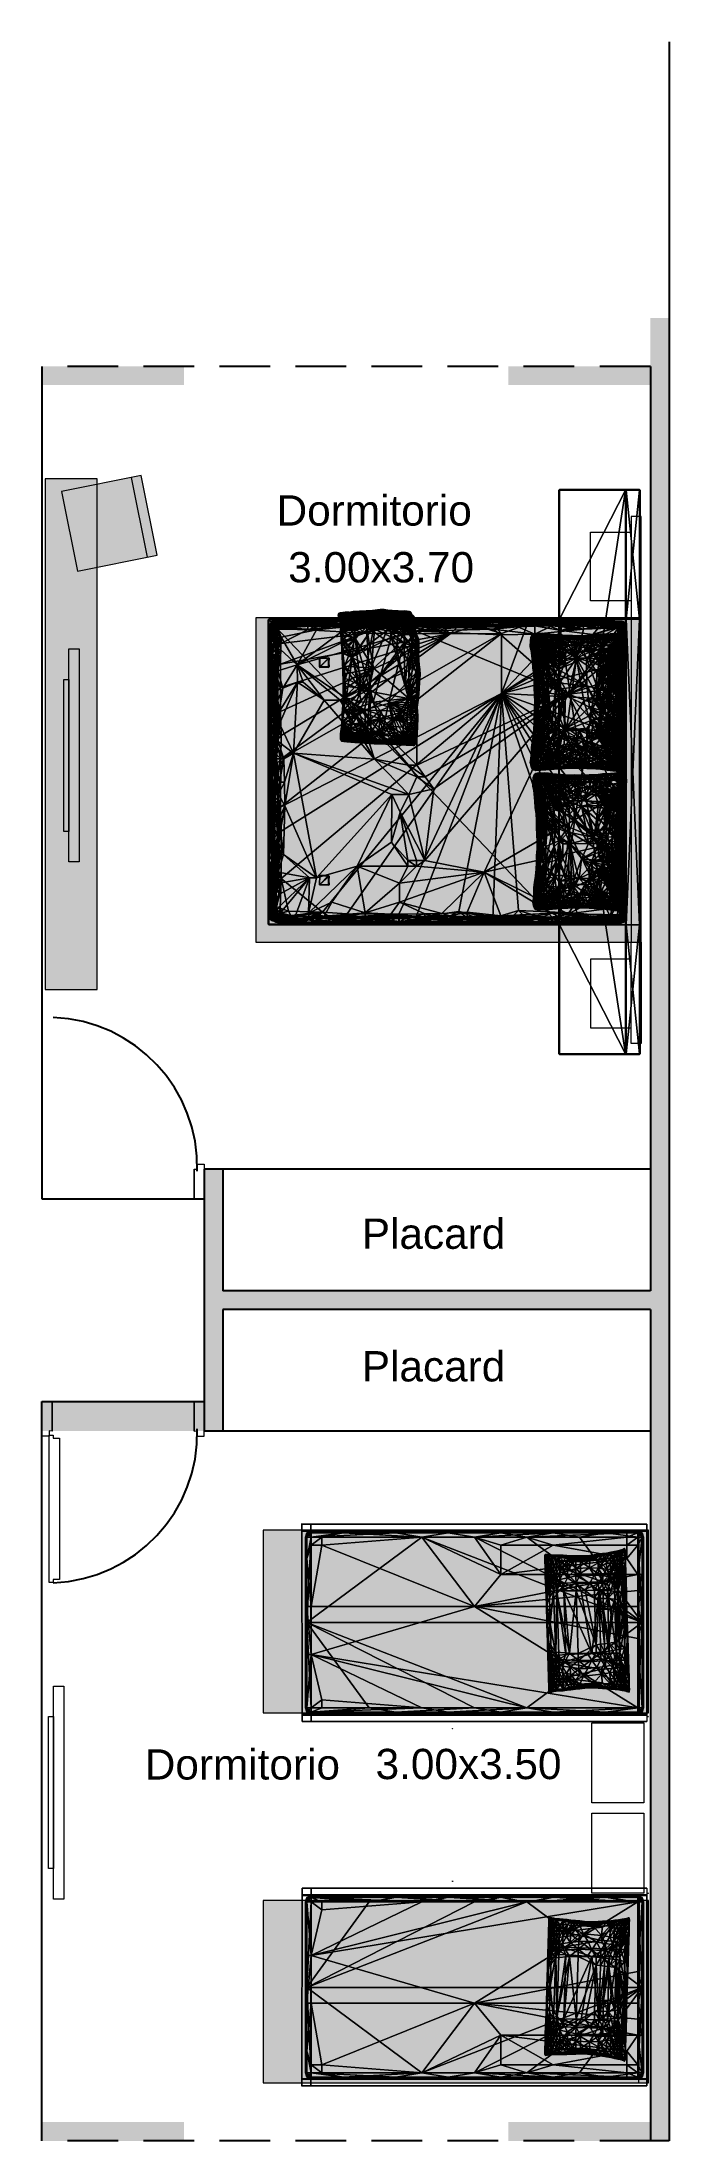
# Model space of a CAD drawing. Header units: millimetres. Extents: x 1.3 to 27.5, y 1.1 to 13.6.
# Drawn here: x 10.18 to 13.28, y 1.94 to 12.29 of the extents above; entities that cross this region are included whole.
import ezdxf

# ---------------------------------------------------------------- set-up
doc = ezdxf.new("R2010")
doc.units = ezdxf.units.MM
doc.linetypes.add('DASHED2', pattern=[9.525, 6.35, -3.175])
doc.linetypes.add('HIDDEN', pattern=[0.375, 0.25, -0.125])
doc.layers.get('0').update_dxf_attribs({"lineweight": 5})
for name, color, linetype in [('PDF_Texto', 7, 'Continuous'), ('U-00-Grafica-AUX', 252, 'HIDDEN'), ('U-00-Grafica-Aux-Proyeccion', 251, 'DASHED2'), ('U-00-Muro-PANELES MADERA', 36, 'Continuous')]:
    doc.layers.add(name, color=color, linetype=linetype)
doc.layers.add('U-00-Grafica-Hatch-Madera', color=7, linetype='Continuous', true_color=0xb8a47a)
doc.layers.add('U-00-Mueble-General', color=251, linetype='Continuous', lineweight=9)
doc.layers.add('U-00-Vistas-1', color=1, linetype='Continuous', lineweight=9)
doc.styles.add('PDF Arial', font='arial.ttf')

msp = doc.modelspace()

# ---------------------------------------------------------------- texts
at = {"layer": 'PDF_Texto', "char_height": 0.1494, "attachment_point": 7, "style": 'PDF Arial'}
for s, insert in [('Dormitorio', (11.341, 9.902)), ('3.00x3.70', (11.398, 9.622)), ('Dormitorio', (10.691, 3.719)), ('3.00x3.50', (11.829, 3.721))]:
    msp.add_mtext(s, dxfattribs=dict(at, insert=insert))
at = {"layer": 'PDF_Texto', "char_height": 0.1494, "width": 0.93875, "attachment_point": 7, "style": 'PDF Arial'}
for insert in [(11.761, 6.336), (11.761, 5.682)]:
    msp.add_mtext('Placard', dxfattribs=dict(at, insert=insert))

# ---------------------------------------------------------------- blocks, each defined once
blk = doc.blocks.new('EQ-MUE-silla')
blk.add_hatch(color=255).paths.add_polyline_path([(-0.4, -0.2), (-0.4, 0.2), (0, 0.2), (0, -0.2)])
blk.add_lwpolyline([(-0.4, -0.2), (-0.4, 0.2), (0, 0.2), (0, -0.2), (-0.4, -0.2)])
at = {"color": 253}
blk.add_lwpolyline([(-0.05, -0.2), (-0.05, -0.2), (-0.05, 0.2), (-0.05, 0.2)], dxfattribs=at)
blk = doc.blocks.new('EQ-MUE-cama 2p')
blk.add_hatch(color=255).paths.add_polyline_path([(0.8, 0.05), (0.8, 1.95), (-0.8, 1.95), (-0.8, 0.05)])
at = {"color": 253}
blk.add_line((0.8, 0.1), (-0.8, 0.1), dxfattribs=at)
blk.add_lwpolyline([(0.8, 0.05), (0.8, 1.95), (-0.8, 1.95), (-0.8, 0.05)], close=True)
blk = doc.blocks.new('EQ-MUE-cama 90x200')
blk.add_hatch(color=255).paths.add_polyline_path([(1.9, 0), (1.9, 0.9), (0, 0.9), (0, 0)])
at = {"color": 253}
blk.add_line((0.05, 0), (0.05, 0.9), dxfattribs=at)
blk.add_lwpolyline([(1.9, 0), (1.9, 0.9), (0, 0.9), (0, 0)], close=True)
blk = doc.blocks.new('cm3d07')
at = {"color": 28, "true_color": 0x2e150a}
mesh = blk.add_polyface(dxfattribs=at)
corners = [(89.6, -100, 28.1), (-97.9, -99.6, 28.5), (89.6, -100, 20.5), (-98.3, -99.6, 20.5), (-98.3, 120.3, 28.5), (90, 120.3, 20.1), (90, 79.2, 28.1), (-98.3, 79.2, 20.5), (-97.9, 79.2, 28.5), (89.6, 79.2, 20.1), (-177.9, 120.3, 28.5), (-177.9, 129.3, 28.5), (-177.9, 128.9, 0.1), (-177.9, 120.3, 20.1), (-177.9, 79.2, 20.5), (-177.9, 79.6, 28.5), (169.6, 120.3, 20.1), (169.6, 129.3, 20.5), (169.6, 120.3, 28.5), (169.6, 79.2, 28.1), (169.6, 79.6, 20.1), (90, 129.3, 88.1), (-98.3, 129.3, 88.1), (-178.3, 128.9, 88.1), (-177.9, 120.3, 88.1), (-98.3, 120.3, 88.1), (90, 120.3, 88.1), (170, 120.7, 88.1), (169.6, 129.3, 88.1), (90, -99.6, 28.1), (89.6, -99.6, 28.5), (-98.3, -99.6, 28.1), (-97.9, -100, 28.1), (89.6, -99.6, 20.1), (90, -99.6, 20.5), (90, 128.9, 0.1), (-97.9, -99.6, 20.1), (-97.9, -100, 20.5), (-98.3, 128.9, 0.1), (90, 79.6, 28.5), (89.6, 79.2, 28.5), (-98.3, 79.6, 20.1), (-97.9, 79.2, 20.1), (-98.3, 79.6, 28.5), (-98.3, 79.2, 28.1), (90, 79.6, 20.1), (90, 79.2, 20.5), (-178.3, 120.7, 28.5), (-178.3, 120.3, 28.1), (-178.3, 128.9, 20.5), (-178.3, 120.3, 20.5), (-178.3, 79.6, 20.5), (-177.9, 79.6, 20.1), (-178.3, 79.6, 28.1), (-177.9, 79.2, 28.1), (170, 120.3, 20.5), (169.6, 128.9, 0.1), (170, 128.9, 28.5), (170, 120.3, 28.1), (170, 120.7, 28.5), (170, 79.6, 28.1), (169.6, 79.6, 28.5), (170, 79.6, 20.5), (169.6, 79.2, 20.5), (90, 128.9, 88.5), (-98.3, 128.9, 88.5), (-177.9, 128.9, 88.5), (-177.9, 129.3, 88.1), (-177.9, 120.7, 88.5), (-178.3, 120.7, 88.1), (-98.3, 120.7, 88.5), (90, 120.7, 88.5), (169.6, 120.7, 88.5), (169.6, 120.3, 88.1), (169.6, 128.9, 88.5), (170, 128.9, 88.1), (90, 120.3, 0.4), (-98.3, 120.3, 0.4), (-177.9, 120.6, 0.1), (-178.3, 120.3, 0.9), (-178.3, 128.9, 0.5), (-177.9, 129.3, 0.5), (-98.3, 129.3, 0.5), (90, 129.3, 0.5), (169.6, 129.3, 0.5), (170, 128.9, 0.5), (170, 120.3, 0.9), (169.6, 120.3, 0.5), (90, 120.6, 0.1), (-98.3, 120.6, 0.1), (-177.9, 120.3, 0.5), (-178.3, 120.6, 0.5), (170, 120.6, 0.5), (169.6, 120.6, 0.1), (65.7, -62.7, 0), (60, -62.4, 0), (65.4, -62.4, 20), (59.7, -62.7, 20), (65.4, -68.4, 0), (59.7, -68.1, 0), (65.4, -68.4, 20), (59.7, -68.1, 20), (-68.9, -68.4, 0), (-74.6, -68.1, 0), (-74.3, -62.4, 0), (-68.6, -62.7, 0), (-68.6, -68.1, 20), (-68.9, -62.4, 20), (-74.6, -62.7, 20), (-74.3, -68.4, 20)]
mesh.append_faces([[corners[k] for k in face] for face in [(0, 29, 30), (1, 31, 32), (2, 33, 34), (3, 36, 37), (6, 39, 40), (7, 41, 42), (8, 43, 44), (9, 45, 46), (10, 47, 48), (12, 80, 81), (14, 51, 52), (15, 53, 54), (84, 85, 56), (18, 58, 59), (19, 60, 61), (20, 62, 63), (23, 66, 67), (24, 68, 69), (27, 72, 73), (28, 74, 75)]], dxfattribs={"color": 28})
mesh.append_faces([[corners[k] for k in face] for face in [(17, 92, 85)]], dxfattribs={"vtx0": -1, "color": 28})
mesh.append_faces([[corners[k] for k in face] for face in [(50, 80, 79)]], dxfattribs={"vtx0": -1, "vtx1": -1, "color": 28})
mesh.append_faces([[corners[k] for k in face] for face in [(49, 50, 47), (55, 17, 58), (39, 18, 8), (41, 13, 9), (49, 11, 82), (21, 82, 22), (82, 21, 83), (17, 55, 92), (98, 99, 95), (98, 95, 94), (100, 96, 97), (100, 97, 101), (94, 95, 97), (97, 96, 94), (102, 103, 104), (102, 104, 105), (106, 107, 108), (106, 108, 109), (105, 104, 108), (108, 107, 105)]], dxfattribs={"vtx0": -1, "vtx1": -1, "vtx2": -1, "color": 28})
mesh.append_faces([[corners[k] for k in face] for face in [(40, 8, 1), (50, 48, 47), (57, 59, 58), (48, 50, 51), (4, 43, 8), (5, 45, 9), (55, 58, 60), (70, 65, 66), (38, 89, 78), (13, 41, 52), (43, 4, 10), (88, 35, 56), (64, 71, 72), (18, 39, 61), (45, 5, 16), (82, 11, 67), (11, 47, 69), (59, 57, 75), (38, 82, 83), (83, 35, 38), (82, 38, 12), (35, 83, 84), (64, 21, 22), (22, 65, 64), (65, 22, 67), (25, 70, 68), (70, 25, 26), (26, 71, 70), (71, 26, 73), (21, 64, 74), (50, 49, 80), (21, 17, 84), (88, 76, 77), (77, 89, 88), (89, 77, 90), (76, 88, 93)]], dxfattribs={"vtx0": -1, "vtx2": -1, "color": 28})
mesh.append_faces([[corners[k] for k in face] for face in [(36, 42, 9), (11, 49, 47), (64, 65, 70), (70, 71, 64), (38, 35, 88), (88, 89, 38), (17, 57, 58), (18, 4, 8), (40, 39, 8), (13, 5, 9), (42, 41, 9), (57, 17, 21), (67, 22, 82), (10, 4, 25), (4, 18, 26), (26, 25, 4), (73, 26, 18), (21, 28, 57), (5, 13, 77), (77, 76, 5), (90, 77, 13), (79, 90, 13), (82, 81, 49), (84, 83, 21), (55, 16, 87), (16, 5, 76), (76, 87, 16)]], dxfattribs={"vtx1": -1, "vtx2": -1, "color": 28})
mesh.append_faces([[corners[k] for k in face] for face in [(1, 30, 40), (9, 33, 36), (34, 46, 6), (6, 29, 34), (32, 37, 2), (2, 0, 32), (51, 53, 48), (60, 62, 55), (3, 31, 44), (44, 7, 3), (66, 68, 70), (78, 12, 38), (7, 44, 54), (54, 14, 7), (10, 15, 43), (56, 93, 88), (72, 74, 64), (6, 46, 63), (63, 19, 6), (16, 20, 45), (69, 23, 11), (25, 24, 10), (75, 27, 59), (30, 29, 6), (6, 40, 30), (1, 32, 0), (0, 30, 1), (33, 2, 37), (37, 36, 33), (36, 3, 7), (7, 42, 36), (29, 0, 2), (2, 34, 29), (3, 37, 32), (32, 31, 3), (8, 44, 31), (31, 1, 8), (9, 46, 34), (34, 33, 9), (80, 12, 78), (78, 91, 80), (50, 13, 52), (52, 51, 50), (51, 14, 54), (54, 53, 51), (53, 15, 10), (10, 48, 53), (12, 81, 82), (41, 7, 14), (14, 52, 41), (44, 43, 15), (15, 54, 44), (92, 93, 56), (56, 85, 92), (58, 18, 61), (61, 60, 58), (60, 19, 63), (63, 62, 60), (62, 20, 16), (16, 55, 62), (84, 56, 35), (39, 6, 19), (19, 61, 39), (46, 45, 20), (20, 63, 46), (67, 66, 65), (66, 23, 69), (69, 68, 66), (68, 24, 25), (73, 72, 71), (72, 27, 75), (75, 74, 72), (74, 28, 21), (23, 67, 11), (47, 10, 24), (24, 69, 47), (18, 59, 27), (27, 73, 18), (28, 75, 57), (13, 50, 79), (80, 91, 79), (81, 80, 49), (85, 84, 17), (55, 86, 92), (87, 86, 55), (90, 78, 89), (78, 90, 79), (79, 91, 78), (92, 86, 87), (87, 93, 92), (93, 87, 76), (98, 94, 96), (96, 100, 98), (95, 99, 101), (101, 97, 95), (99, 98, 100), (100, 101, 99), (102, 105, 107), (107, 106, 102), (104, 103, 109), (109, 108, 104), (103, 102, 106), (106, 109, 103)]], dxfattribs={"vtx2": -1, "color": 28})
at = {"color": 250, "true_color": 0x1c2122}
mesh = blk.add_polyface(dxfattribs=at)
corners = [(-95.1, 117.4, 49.2), (-94.9, 116.9, 49.7), (-94.7, 117.4, 49.7), (-95.3, 116.9, 49.2), (-94.8, 115.7, 50), (-95.3, 115.7, 49.4), (-95.2, 109.1, 49.9), (-94.8, 106.1, 50.5), (-95.2, 102.5, 50.3), (-95.5, 105.9, 49.6), (-94.8, 98.6, 50.8), (-95.5, 98.5, 49.9), (-95.5, 117.3, 48.6), (-96.4, 108.9, 47.1), (-96.8, 98.5, 46.3), (-96.6, 111.4, 45.9), (-97.1, 111.5, 43.2), (-97.2, 94.4, 42.2), (-96.5, 103, 30.4), (-97.5, 109.4, 35.4), (-96.2, 114, 30.2), (-97.1, 102.9, 32.7), (-95.4, 112.3, 28.1), (-95.1, 103.2, 27.6), (-95.6, 94.9, 28.8), (-94.3, 110.1, 27.1), (-95.2, 116.6, 27.8), (-94.7, 103.3, 27.3), (-95, 94.9, 27.7), (-95.7, 116.4, 48.6), (-97.1, 118.2, 38.3), (-96.6, 118.3, 32.4), (-95.6, 117.2, 28.6), (-94.8, 117.9, 27.6), (-95.2, 117.8, 28), (-94.5, 117.4, 27.2), (-94.7, 116.6, 27.3), (-95.8, 117.6, 47.8), (-96.2, 116.8, 46.9), (-96.1, 117.8, 46.9), (-96.7, 117.7, 44.5), (-96.9, 94.7, 32.8), (-97, 118.3, 35.2), (-97, 118, 41.5)]
mesh.append_faces([[corners[k] for k in face] for face in [(18, 19, 20), (18, 23, 24)]], dxfattribs={"vtx0": -1, "vtx1": -1, "vtx2": -1, "color": 250})
mesh.append_faces([[corners[k] for k in face] for face in [(6, 7, 4), (7, 6, 8), (8, 10, 7), (13, 9, 5), (13, 15, 14), (9, 13, 14), (15, 16, 14), (19, 18, 21), (20, 22, 18), (23, 18, 22), (25, 22, 26), (22, 25, 27), (27, 23, 22), (27, 28, 23), (16, 30, 19), (37, 38, 29), (29, 3, 12), (38, 37, 39), (3, 29, 5), (30, 16, 43)]], dxfattribs={"vtx0": -1, "vtx2": -1, "color": 250})
mesh.append_faces([[corners[k] for k in face] for face in [(13, 29, 15), (31, 20, 19), (20, 31, 32), (32, 22, 20), (38, 15, 29), (40, 16, 15), (17, 16, 19)]], dxfattribs={"vtx1": -1, "vtx2": -1, "color": 250})
mesh.append_faces([[corners[k] for k in face] for face in [(0, 1, 2), (1, 0, 3), (3, 4, 1), (4, 5, 6), (9, 8, 6), (6, 5, 9), (8, 9, 11), (12, 3, 0), (14, 11, 9), (17, 14, 16), (29, 13, 5), (33, 26, 34), (26, 33, 35), (35, 36, 26), (29, 12, 37), (15, 38, 40), (34, 26, 32), (26, 22, 32), (5, 4, 3), (19, 21, 41), (42, 31, 19), (40, 43, 16), (42, 19, 30)]], dxfattribs={"vtx2": -1, "color": 250})
mesh = blk.add_polyface(dxfattribs=at)
corners = [(-95.2, 118, 48.6), (-95.4, 118.2, 47.8), (-95.6, 118, 47.8), (-95.8, 117.6, 47.8), (-95.5, 117.3, 48.6), (-95.4, 117.7, 48.6), (-95.7, 118.4, 46.8), (-95.2, 118.4, 47.8), (-95.4, 118.6, 46.9), (-96, 118.6, 45.7), (-95.7, 118.8, 45.7), (-96.2, 118.3, 45.7), (-95.9, 118.2, 46.9), (-96.1, 117.8, 46.9), (-96.3, 118, 45.7), (-96.2, 118.7, 44.5), (-96.4, 118.9, 43), (-96.7, 118.6, 43), (-96.5, 118.5, 44.5), (-96.6, 118.2, 44.5), (-96.8, 118.3, 43.1), (-96.7, 117.7, 44.5), (-97, 118.6, 38.3), (-96.9, 118.4, 41.5), (-96.9, 119, 38.3), (-97, 118.7, 36.7), (-97.1, 118.2, 38.3), (-96.2, 118.7, 31.2), (-96.6, 118.3, 32.4), (-96.5, 118.7, 32.4), (-96.7, 118.7, 33.7), (-95.9, 118.6, 30.1), (-96.1, 119, 31.2), (-95.7, 118.4, 29.3), (-95.8, 118.9, 30.1), (-95.5, 118.8, 29.3), (-95.4, 118.2, 28.6), (-96.2, 116.8, 46.9), (-95.6, 117.2, 28.6), (-96.8, 118.8, 41.5), (-97, 118, 41.5), (-97, 118.3, 35.2), (-96.9, 118.7, 35.2)]
mesh.append_faces([[corners[k] for k in face] for face in [(37, 14, 21), (41, 26, 25)]], dxfattribs={"vtx0": -1, "vtx2": -1, "color": 250})
mesh.append_faces([[corners[k] for k in face] for face in [(7, 8, 6), (9, 6, 8), (8, 10, 9), (6, 9, 11), (15, 9, 10), (15, 16, 17), (17, 18, 15), (9, 15, 18), (18, 11, 9), (22, 23, 24), (31, 38, 28), (17, 39, 23), (39, 24, 23), (26, 40, 23), (20, 23, 40)]], dxfattribs={"vtx1": -1, "vtx2": -1, "color": 250})
mesh.append_faces([[corners[k] for k in face] for face in [(0, 1, 2), (3, 4, 5), (5, 2, 3), (6, 1, 7), (11, 12, 6), (1, 6, 12), (12, 2, 1), (13, 3, 2), (2, 12, 13), (14, 13, 12), (12, 11, 14), (19, 14, 11), (11, 18, 19), (20, 19, 18), (18, 17, 20), (20, 21, 19), (14, 19, 21), (25, 22, 24), (25, 26, 22), (23, 22, 26), (27, 28, 29), (30, 29, 28), (31, 27, 32), (33, 31, 34), (34, 35, 33), (36, 33, 35), (37, 13, 14), (38, 31, 33), (28, 27, 31), (38, 33, 36), (23, 20, 17), (30, 41, 42), (25, 42, 41), (40, 21, 20), (41, 30, 28)]], dxfattribs={"vtx2": -1, "color": 250})
mesh = blk.add_polyface(dxfattribs=at)
corners = [(-95.3, 118.9, 45.7), (-96.3, 119.2, 41.5), (-96.1, 119.1, 43), (-95.9, 118.9, 44.5), (-95.7, 118.8, 45.7), (-96.2, 118.7, 44.5), (-96.4, 118.9, 43), (-96.4, 119.4, 36.7), (-96.7, 119.2, 38.3), (-95.9, 119.6, 36.7), (-96.7, 119.3, 36.7), (-96.9, 119, 36.7), (-96.9, 119, 38.3), (-97, 118.7, 36.7), (-95.6, 119.4, 31.2), (-96.1, 119.5, 33.7), (-95.6, 119.6, 33.7), (-96.1, 119.3, 32.4), (-96.4, 119.3, 33.7), (-95.9, 119.2, 31.2), (-96.1, 119, 31.2), (-96.4, 119, 32.4), (-96.6, 119.1, 33.7), (-96.5, 118.7, 32.4), (-96.7, 118.7, 33.7), (-96.2, 118.7, 31.2), (-95.6, 119.2, 30.1), (-95.3, 119.4, 30.1), (-95.3, 119, 29.2), (-95.5, 118.8, 29.3), (-95.8, 118.9, 30.1), (-95.9, 118.6, 30.1), (-96.6, 119, 41.5), (-96.8, 118.8, 41.5), (-96.7, 118.6, 43), (-96.6, 119.3, 35.2), (-96.8, 119.1, 35.2), (-96.9, 118.7, 35.2)]
mesh.append_faces([[corners[k] for k in face] for face in [(0, 1, 2)]], dxfattribs={"vtx0": -1, "vtx2": -1, "color": 250})
mesh.append_faces([[corners[k] for k in face] for face in [(3, 4, 0), (4, 3, 5), (6, 5, 3), (3, 2, 6), (7, 8, 9), (8, 7, 10), (11, 12, 8), (17, 18, 15), (20, 21, 17), (18, 17, 21), (21, 22, 18), (26, 19, 14), (1, 9, 8), (32, 6, 2), (2, 1, 32), (8, 32, 1), (32, 8, 12), (12, 33, 32), (6, 32, 33), (33, 34, 6), (35, 10, 7), (35, 18, 22), (22, 36, 35), (10, 35, 36)]], dxfattribs={"vtx1": -1, "vtx2": -1, "color": 250})
mesh.append_faces([[corners[k] for k in face] for face in [(2, 3, 0), (8, 10, 11), (12, 11, 13), (14, 15, 16), (15, 14, 17), (19, 17, 14), (17, 19, 20), (23, 24, 22), (22, 21, 23), (25, 23, 21), (21, 20, 25), (14, 27, 26), (28, 26, 27), (26, 28, 29), (29, 30, 26), (19, 26, 30), (30, 20, 19), (20, 30, 31), (9, 16, 15), (15, 7, 9), (7, 15, 35), (18, 35, 15), (36, 11, 10), (37, 13, 11), (11, 36, 37), (24, 37, 36), (36, 22, 24)]], dxfattribs={"vtx2": -1, "color": 250})
mesh = blk.add_polyface(dxfattribs=at)
corners = [(-92.9, 117.4, 50.4), (-92.3, 117.9, 50.1), (-93.2, 117.8, 50.1), (-93.7, 117.6, 50.1), (-91.3, 118.3, 49.8), (-93.4, 118.1, 49.7), (-93.6, 118.3, 49.2), (-94, 117.9, 49.7), (-94.2, 118.2, 49.2), (-94.6, 118, 49.2), (-94.4, 117.7, 49.7), (-94.1, 117.4, 50.1), (-92.2, 119, 46.9), (-93.9, 118.5, 48.6), (-94.5, 118.4, 48.6), (-94.7, 118.6, 47.8), (-95.3, 118.9, 45.7), (-85.7, 119.9, 40.2), (-95.6, 119.6, 33.7), (-95.9, 119.6, 36.7), (-94.3, 119.3, 28.5), (-94.9, 119.5, 30.1), (-93.4, 119.7, 30.1), (-92.9, 119.5, 28.5), (-92.7, 119.4, 27.9), (-93.5, 119.3, 27.9), (-94.1, 119.1, 27.9), (-92.5, 119.2, 27.5), (-92.3, 118.9, 27.1), (-93.1, 118.8, 27.1), (-93.3, 119.1, 27.5), (-93.9, 118.9, 27.5), (-93.7, 118.6, 27.1), (-94, 118.4, 27.2), (-94.3, 118.7, 27.5), (-94.5, 118.9, 27.9), (-94.3, 118, 27.2), (-91.1, 118.6, 26.9), (-92.9, 118.4, 26.9), (-93.4, 118.2, 26.9), (-93.1, 117.8, 26.7), (-92, 118, 26.7), (-93.7, 118, 26.9), (-94, 117.6, 26.9), (-93.6, 117.2, 26.7), (-94.2, 117, 27), (-92.4, 117.3, 26.6), (-96.3, 119.2, 41.5)]
mesh.append_faces([[corners[k] for k in face] for face in [(0, 1, 2), (0, 2, 3), (4, 12, 13), (17, 18, 19), (23, 24, 25), (24, 27, 30), (47, 17, 19)]], dxfattribs={"vtx0": -1, "vtx2": -1, "color": 250})
mesh.append_faces([[corners[k] for k in face] for face in [(13, 12, 15), (16, 15, 12)]], dxfattribs={"vtx1": -1, "vtx2": -1, "color": 250})
mesh.append_faces([[corners[k] for k in face] for face in [(1, 4, 5), (5, 4, 6), (5, 2, 1), (7, 3, 2), (2, 5, 7), (8, 7, 5), (5, 6, 8), (7, 8, 9), (3, 7, 10), (10, 11, 3), (13, 6, 4), (14, 8, 6), (6, 13, 14), (20, 21, 22), (25, 20, 23), (22, 23, 20), (20, 25, 26), (27, 28, 29), (29, 30, 27), (30, 25, 24), (31, 26, 25), (25, 30, 31), (32, 31, 30), (30, 29, 32), (31, 32, 33), (33, 34, 31), (26, 31, 34), (34, 35, 26), (34, 33, 36), (28, 37, 38), (38, 29, 28), (39, 32, 29), (29, 38, 39), (40, 39, 38), (38, 41, 40), (40, 42, 39), (32, 39, 42), (42, 33, 32), (43, 36, 33), (33, 42, 43), (44, 43, 42), (42, 40, 44), (36, 43, 45), (46, 40, 41)]], dxfattribs={"vtx2": -1, "color": 250})
mesh = blk.add_polyface(dxfattribs=at)
corners = [(-82.6, 117.9, 50.5), (-82.7, 117.4, 50.8), (-76.6, 117.9, 50.9), (-85.2, 118, 50.4), (-85.2, 117.5, 50.7), (-87.4, 118, 50.3), (-92.3, 117.9, 50.1), (-89.4, 117.6, 50.5), (-92.9, 117.4, 50.4), (-79.7, 118.3, 50.3), (-85.2, 118.3, 50), (-85.2, 118.6, 49.5), (-87.4, 118.3, 49.9), (-89.8, 118.5, 49.3), (-91.3, 118.3, 49.8), (-82.8, 119.5, 44.9), (-92.2, 119, 46.9), (-85.7, 119.9, 40.2), (-70.1, 119.2, 48), (-85.8, 119.9, 29.3), (-80.3, 119.9, 29.4), (-93.4, 119.7, 30.1), (-95.6, 119.6, 33.7), (-89.8, 119.5, 27.9), (-80.3, 119.6, 28.1), (-85.8, 119.5, 28), (-92.9, 119.5, 28.5), (-92.7, 119.4, 27.9), (-80.3, 119.3, 27.7), (-77.2, 119.6, 28.2), (-77.2, 118.9, 27.4), (-83.2, 118.9, 27.3), (-83.2, 119.3, 27.6), (-88, 119, 27.2), (-88, 119.3, 27.5), (-92.5, 119.2, 27.5), (-92.3, 118.9, 27.1), (-83.5, 116.7, 26.7), (-91.1, 118.6, 26.9), (-92, 118, 26.7), (-92.9, 118.4, 26.9), (-96.3, 119.2, 41.5)]
mesh.append_faces([[corners[k] for k in face] for face in [(19, 17, 20), (15, 17, 16), (16, 17, 41), (22, 17, 19)]], dxfattribs={"vtx0": -1, "vtx1": -1, "vtx2": -1, "color": 250})
mesh.append_faces([[corners[k] for k in face] for face in [(0, 1, 2), (3, 4, 1), (1, 0, 3), (4, 3, 5), (6, 7, 5), (6, 8, 7), (9, 0, 2), (0, 9, 10), (10, 3, 0), (11, 12, 10), (3, 10, 12), (12, 5, 3), (12, 6, 5), (12, 11, 13), (6, 12, 14), (15, 11, 9), (11, 15, 16), (16, 14, 13), (17, 15, 18), (23, 21, 19), (20, 24, 25), (25, 19, 20), (27, 26, 23), (28, 24, 29), (28, 30, 31), (31, 32, 28), (24, 28, 32), (32, 25, 24), (32, 31, 33), (33, 34, 32), (25, 32, 34), (33, 35, 34), (35, 27, 23), (35, 33, 36), (37, 31, 30), (37, 33, 31), (37, 38, 33), (38, 37, 39)]], dxfattribs={"vtx0": -1, "vtx2": -1, "color": 250})
mesh.append_faces([[corners[k] for k in face] for face in [(21, 22, 19), (23, 19, 25), (26, 21, 23)]], dxfattribs={"vtx1": -1, "vtx2": -1, "color": 250})
mesh.append_faces([[corners[k] for k in face] for face in [(10, 9, 11), (13, 14, 12), (16, 13, 11), (34, 23, 25), (23, 34, 35), (38, 36, 33), (39, 40, 38)]], dxfattribs={"vtx2": -1, "color": 250})
mesh = blk.add_polyface(dxfattribs=at)
corners = [(-94.6, 118, 49.2), (-94.4, 117.7, 49.7), (-94, 117.9, 49.7), (-94.1, 117.4, 50.1), (-94.7, 117.4, 49.7), (-94.9, 117.7, 49.2), (-95.1, 117.4, 49.2), (-94.7, 118.6, 47.8), (-94.5, 118.4, 48.6), (-93.9, 118.5, 48.6), (-95.2, 118.4, 47.8), (-94.9, 118.2, 48.6), (-94.2, 118.2, 49.2), (-95.2, 118, 48.6), (-95.4, 118.2, 47.8), (-95.6, 118, 47.8), (-95.4, 117.7, 48.6), (-95.5, 117.3, 48.6), (-95.3, 118.9, 45.7), (-95.7, 118.8, 45.7), (-95.4, 118.6, 46.9), (-96.3, 119.2, 41.5), (-92.2, 119, 46.9), (-95.6, 119.6, 33.7), (-94.9, 119.5, 30.1), (-95.6, 119.4, 31.2), (-93.4, 119.7, 30.1), (-94.3, 119.3, 28.5), (-95, 119.3, 29.2), (-95.3, 119.4, 30.1), (-95.3, 119, 29.2), (-94.1, 119.1, 27.9), (-94.5, 118.9, 27.9), (-94.8, 119.1, 28.5), (-95.1, 118.9, 28.5), (-94.8, 118.6, 28), (-95, 118.3, 28), (-95.3, 118.6, 28.5), (-95.5, 118.8, 29.3), (-95.4, 118.2, 28.6), (-95.2, 117.8, 28), (-94.6, 118.3, 27.5), (-94.3, 118.7, 27.5), (-94.3, 118, 27.2), (-94.5, 117.4, 27.2), (-94.8, 117.9, 27.6), (-94.2, 117, 27), (-95.6, 117.2, 28.6)]
mesh.append_faces([[corners[k] for k in face] for face in [(21, 18, 22), (23, 24, 25)]], dxfattribs={"vtx0": -1, "vtx2": -1, "color": 250})
mesh.append_faces([[corners[k] for k in face] for face in [(8, 7, 10), (7, 18, 19), (20, 10, 7), (28, 29, 24)]], dxfattribs={"vtx1": -1, "vtx2": -1, "color": 250})
mesh.append_faces([[corners[k] for k in face] for face in [(0, 1, 2), (3, 1, 4), (5, 4, 1), (1, 0, 5), (4, 5, 6), (7, 8, 9), (10, 11, 8), (12, 8, 11), (11, 0, 12), (13, 5, 0), (0, 11, 13), (14, 13, 11), (11, 10, 14), (15, 16, 13), (5, 13, 16), (16, 6, 5), (6, 16, 17), (19, 20, 7), (23, 26, 24), (24, 27, 28), (29, 25, 24), (29, 28, 30), (27, 31, 32), (32, 33, 27), (33, 28, 27), (34, 30, 28), (28, 33, 34), (35, 34, 33), (33, 32, 35), (34, 35, 36), (36, 37, 34), (30, 34, 37), (37, 38, 30), (38, 37, 39), (40, 39, 37), (37, 36, 40), (41, 35, 32), (32, 42, 41), (43, 41, 42), (41, 43, 44), (44, 45, 41), (35, 41, 45), (45, 36, 35), (46, 44, 43), (40, 36, 45), (47, 39, 40)]], dxfattribs={"vtx2": -1, "color": 250})
mesh = blk.add_polyface(dxfattribs=at)
corners = [(-92.9, 116, 50.8), (-93.1, 116.8, 50.6), (-93.6, 116.2, 50.6), (-94.4, 109.2, 50.6), (-94.3, 102.6, 51), (-92.1, 94.4, 51.6), (-93.7, 117.6, 50.1), (-93.4, 117.3, 50.4), (-92.9, 117.4, 50.4), (-94.1, 117.4, 50.1), (-93.8, 117, 50.4), (-94.1, 116.6, 50.4), (-94.4, 117, 50.1), (-94.2, 116, 50.3), (-94.8, 115.7, 50), (-94.8, 106.1, 50.5), (-94.8, 98.6, 50.8), (-94.3, 94.2, 50.9), (-94.1, 84.8, 51.2), (-94.2, 74.8, 51.5), (-94.7, 117.4, 49.7), (-94.9, 116.9, 49.7), (-95.2, 98.5, 50.4), (-94.6, 89.6, 50.6), (-95, 89.6, 50.1), (-94.6, 79.9, 50.9), (-94.7, 69.6, 51.2), (-95.2, 116.6, 27.8), (-94.7, 116.6, 27.3), (-94.3, 110.1, 27.1), (-95, 94.9, 27.7), (-94.7, 103.3, 27.3), (-94.5, 95, 27.4), (-93.6, 117.2, 26.7), (-94.2, 117, 27), (-94, 117.6, 26.9), (-94.5, 117.4, 27.2), (-93.4, 114.2, 26.7), (-93, 103.7, 26.8), (-94, 95, 27.1), (-94.9, 90.3, 27.5), (-91.3, 80.6, 26.9), (-94.8, 80.5, 27.6), (-95.3, 70.1, 28), (-95.1, 59.6, 28), (-93.1, 117.8, 26.7), (-92.4, 117.3, 26.6), (-92.9, 115.1, 26.6)]
mesh.append_faces([[corners[k] for k in face] for face in [(13, 12, 14), (31, 38, 39)]], dxfattribs={"vtx0": -1, "vtx1": -1, "vtx2": -1, "color": 250})
mesh.append_faces([[corners[k] for k in face] for face in [(0, 3, 4), (12, 13, 11), (14, 3, 13), (2, 13, 3), (3, 14, 15), (15, 4, 3), (4, 15, 16), (17, 5, 4), (5, 17, 18), (5, 18, 19), (24, 23, 17), (24, 25, 23), (25, 19, 18), (19, 25, 26), (30, 31, 32), (34, 28, 36), (28, 34, 29), (29, 37, 38), (38, 31, 29), (39, 32, 31), (32, 39, 40), (41, 40, 39), (41, 42, 40), (41, 43, 42), (43, 41, 44)]], dxfattribs={"vtx0": -1, "vtx2": -1, "color": 250})
mesh.append_faces([[corners[k] for k in face] for face in [(21, 14, 12), (45, 46, 33)]], dxfattribs={"vtx1": -1, "vtx2": -1, "color": 250})
mesh.append_faces([[corners[k] for k in face] for face in [(0, 1, 2), (0, 2, 3), (0, 4, 5), (6, 7, 8), (7, 6, 9), (9, 10, 7), (1, 7, 10), (11, 2, 1), (1, 10, 11), (12, 11, 10), (10, 9, 12), (2, 11, 13), (4, 16, 17), (20, 12, 9), (12, 20, 21), (16, 22, 17), (23, 18, 17), (18, 23, 25), (27, 28, 29), (33, 34, 35), (29, 34, 37), (47, 34, 33), (34, 47, 37)]], dxfattribs={"vtx2": -1, "color": 250})
mesh = blk.add_polyface(dxfattribs=at)
corners = [(-19.2, 115.1, 52.4), (-52.2, 84.9, 53.4), (10.2, 115.1, 52.7), (-41.2, 115, 52.6), (-55.8, 117.8, 51.8), (-63.1, 117.8, 51.6), (-76.8, 115.3, 51.6), (-87.7, 116.2, 51), (-92.9, 116, 50.8), (-92.1, 94.4, 51.6), (-89.1, 64.4, 52.9), (-82.7, 117.4, 50.8), (-91.9, 117, 50.6), (-93.1, 116.8, 50.6), (2.8, 117.8, 51.8), (-4.5, 117.8, 51.7), (-11.8, 117.8, 51.6), (-19.2, 117.8, 51.7), (-26.5, 117.8, 51.7), (-33.8, 117.8, 51.8), (-41.2, 117.8, 51.9), (-48.5, 117.8, 51.9), (-70.1, 117.8, 51.2), (-76.6, 117.9, 50.9), (-85.2, 117.5, 50.7), (-87.4, 118, 50.3), (-89.4, 117.6, 50.5), (-92.9, 117.4, 50.4), (-93.4, 117.3, 50.4), (-94.2, 74.8, 51.5), (-19.3, 118.8, 27.8), (-4.5, 116.1, 27.2), (-26.7, 116.1, 27.2), (-41.4, 118.8, 27.9), (-48.8, 116.1, 27.2), (-63.5, 118.8, 27.7), (-70.6, 116.2, 27), (-70.6, 118.8, 27.5), (-83.5, 116.7, 26.7), (39.9, 116.1, 27.3), (-52.5, 43.9, 27), (17.7, 116.1, 27.3), (-92.4, 117.3, 26.6), (-92, 118, 26.7), (-93.6, 117.2, 26.7), (-92.9, 115.1, 26.6), (-93, 103.7, 26.8), (-93.4, 114.2, 26.7), (-88.8, 100.2, 26.6), (-94, 95, 27.1), (-91.3, 80.6, 26.9)]
mesh.append_faces([[corners[k] for k in face] for face in [(0, 1, 2), (3, 1, 0), (4, 1, 3), (5, 1, 4), (6, 1, 5), (9, 1, 8), (6, 11, 7), (39, 40, 41), (31, 40, 32), (32, 40, 34), (34, 40, 36), (40, 45, 38), (46, 48, 50), (48, 40, 50)]], dxfattribs={"vtx0": -1, "vtx1": -1, "vtx2": -1, "color": 250})
mesh.append_faces([[corners[k] for k in face] for face in [(1, 9, 10), (12, 8, 7), (8, 12, 13), (2, 14, 15), (15, 0, 2), (0, 15, 16), (0, 16, 17), (0, 17, 18), (0, 18, 19), (19, 3, 0), (3, 19, 20), (3, 20, 21), (3, 21, 4), (22, 6, 5), (6, 22, 23), (29, 10, 9), (30, 31, 32), (33, 32, 34), (35, 34, 36), (37, 36, 38), (44, 42, 45), (49, 46, 50), (40, 48, 45)]], dxfattribs={"vtx0": -1, "vtx2": -1, "color": 250})
mesh.append_faces([[corners[k] for k in face] for face in [(6, 7, 1), (7, 8, 1), (23, 11, 6), (24, 7, 11), (38, 36, 40), (38, 42, 43), (31, 41, 40)]], dxfattribs={"vtx1": -1, "vtx2": -1, "color": 250})
mesh.append_faces([[corners[k] for k in face] for face in [(7, 24, 25), (26, 12, 7), (7, 25, 26), (12, 26, 27), (28, 13, 12), (12, 27, 28), (46, 47, 48), (45, 42, 38), (47, 45, 48)]], dxfattribs={"vtx2": -1, "color": 250})
at = {"color": 8, "true_color": 0x6e8587}
mesh = blk.add_polyface(dxfattribs=at)
corners = [(-88.2, 117.2, 56.8), (-87.4, 118.3, 57), (-88.2, 118.6, 58), (-89, 117.6, 57.8), (-88.5, 115.7, 56.5), (-89.3, 116.1, 57.5), (-87.2, 115.1, 55.4), (-86.9, 116.6, 55.7), (-85.3, 115.8, 54.5), (-84.4, 116.8, 54.8), (-88.2, 116.6, 60.2), (-87.4, 117.7, 60.4), (-86.1, 116.7, 61.1), (-86.9, 115.7, 60.9), (-89.3, 115.8, 59.1), (-89.1, 117.3, 59.4), (-88.3, 118.4, 59.6), (-84.5, 115.5, 61.8), (-84.7, 119.4, 58.1), (-86.7, 119.2, 58.1), (-85.9, 118.8, 57.1), (-85.9, 118.3, 60.5), (-86.7, 118.9, 59.7), (-83.9, 118.7, 60.7), (-84.7, 117.4, 61.4), (-89.3, 117.6, 58.6), (-88.5, 118.7, 58.8), (-89.6, 116.1, 58.3), (-87, 119.2, 58.9), (-84.9, 119.4, 59)]
mesh.append_faces([[corners[k] for k in face] for face in [(1, 7, 8), (24, 12, 11)]], dxfattribs={"vtx0": -1, "vtx2": -1, "color": 8})
mesh.append_faces([[corners[k] for k in face] for face in [(0, 1, 2), (2, 3, 0), (4, 0, 3), (3, 5, 4), (0, 4, 6), (6, 7, 0), (1, 0, 7), (8, 9, 1), (10, 11, 12), (12, 13, 10), (14, 15, 10), (11, 10, 15), (15, 16, 11), (13, 12, 17), (18, 19, 20), (1, 20, 19), (19, 2, 1), (20, 1, 9), (21, 11, 16), (16, 22, 21), (23, 21, 22), (11, 21, 24), (25, 3, 2), (2, 26, 25), (15, 25, 26), (26, 16, 15), (25, 15, 14), (14, 27, 25), (3, 25, 27), (27, 5, 3), (28, 19, 18), (18, 29, 28), (22, 28, 29), (28, 22, 16), (16, 26, 28), (19, 28, 26), (26, 2, 19)]], dxfattribs={"vtx2": -1, "color": 8})
mesh = blk.add_polyface(dxfattribs=at)
corners = [(-87.3, 113.4, 55.2), (-87.2, 109.2, 55), (-85.9, 108.7, 53.9), (-85.7, 106.5, 54.3), (-87.2, 115.1, 55.4), (-85.7, 112.7, 54.2), (-88.6, 113.9, 56.2), (-88.5, 115.7, 56.5), (-89.3, 116.1, 57.5), (-89.3, 114.2, 57.2), (-88.8, 107.4, 57.1), (-88.3, 104.7, 56.3), (-86.9, 116.6, 55.7), (-85.6, 114.4, 54.4), (-86, 109.5, 61.4), (-85.9, 107.4, 61.4), (-87.1, 106, 60.5), (-87.4, 110.5, 60.5), (-85.6, 113.1, 61.4), (-87.3, 114.2, 60.7), (-88.6, 115.1, 59.9), (-88.2, 116.6, 60.2), (-86.9, 115.7, 60.9), (-89.3, 115.8, 59.1), (-84.5, 115.5, 61.8), (-88.8, 107.1, 58.9), (-89, 109.5, 58.7), (-88.1, 106.6, 59.7), (-88.4, 111.3, 59.5), (-89.6, 114.2, 58.1), (-89.6, 116.1, 58.3), (-89, 107.3, 58), (-89.1, 104.7, 58.3)]
mesh.append_faces([[corners[k] for k in face] for face in [(0, 1, 2), (1, 0, 6), (16, 17, 14), (17, 16, 27), (23, 29, 30), (29, 23, 26), (31, 10, 9), (26, 31, 29), (31, 26, 25), (10, 31, 32)]], dxfattribs={"vtx0": -1, "vtx2": -1, "color": 8})
mesh.append_faces([[corners[k] for k in face] for face in [(9, 10, 1), (11, 1, 10), (17, 19, 18), (19, 22, 24), (25, 26, 27), (28, 27, 26), (27, 28, 17), (19, 17, 28)]], dxfattribs={"vtx1": -1, "vtx2": -1, "color": 8})
mesh.append_faces([[corners[k] for k in face] for face in [(3, 2, 1), (4, 0, 5), (2, 5, 0), (6, 7, 8), (8, 9, 6), (7, 6, 0), (0, 4, 7), (1, 6, 9), (12, 4, 13), (14, 15, 16), (18, 14, 17), (20, 21, 22), (22, 19, 20), (21, 20, 23), (26, 23, 28), (20, 28, 23), (28, 20, 19), (29, 9, 8), (8, 30, 29), (9, 29, 31)]], dxfattribs={"vtx2": -1, "color": 8})
mesh = blk.add_polyface(dxfattribs=at)
corners = [(-77.9, 105.9, 51.5), (-77.8, 107.5, 51.5), (-81.4, 113.8, 52.6), (-80, 106.7, 51.8), (-77.5, 110.4, 51.5), (-82.1, 107.4, 52.4), (-83.4, 114.8, 53.5), (-84.1, 108.1, 53.1), (-82, 105.4, 52.8), (-84, 106, 53.4), (-85.9, 108.7, 53.9), (-85.7, 106.5, 54.3), (-85.7, 112.7, 54.2), (-85.6, 114.4, 54.4), (-87.2, 115.1, 55.4), (-77.2, 111.6, 51.4), (-76.5, 112.5, 51.6), (-85.3, 115.8, 54.5), (-86.9, 116.6, 55.7), (-84.4, 116.8, 54.8), (-85.9, 107.4, 61.4), (-86, 109.5, 61.4), (-84, 108.4, 62.1), (-84.2, 106.4, 62.2), (-87.1, 106, 60.5), (-83.3, 113.2, 62.2), (-85.6, 113.1, 61.4), (-82.2, 105.5, 62.9), (-84.5, 115.5, 61.8), (-87.3, 114.2, 60.7), (-78.6, 111.5, 63.4), (-79.2, 110.6, 63.1), (-77.7, 105.3, 63.8), (-77.4, 115.4, 53), (-83, 117.3, 54.9), (-77, 115.1, 62.6), (-79.3, 115.1, 62.6), (-81.1, 116.5, 62.2), (-81.3, 114.9, 62.8), (-77.4, 113.7, 62.9), (-77.3, 112.1, 63.6), (-83.1, 116.2, 62.2)]
mesh.append_faces([[corners[k] for k in face] for face in [(28, 26, 29)]], dxfattribs={"vtx0": -1, "vtx1": -1, "vtx2": -1, "color": 8})
mesh.append_faces([[corners[k] for k in face] for face in [(26, 28, 25), (30, 31, 25), (31, 32, 22), (34, 6, 2), (35, 36, 37)]], dxfattribs={"vtx0": -1, "vtx2": -1, "color": 8})
mesh.append_faces([[corners[k] for k in face] for face in [(0, 1, 2), (7, 6, 10), (12, 10, 6), (17, 13, 6), (38, 36, 39)]], dxfattribs={"vtx1": -1, "vtx2": -1, "color": 8})
mesh.append_faces([[corners[k] for k in face] for face in [(2, 3, 0), (1, 4, 2), (3, 2, 5), (6, 7, 5), (8, 5, 7), (7, 9, 8), (5, 2, 6), (10, 11, 9), (9, 7, 10), (13, 12, 6), (12, 13, 14), (15, 16, 2), (4, 15, 2), (13, 17, 18), (19, 17, 6), (20, 21, 22), (22, 23, 20), (24, 20, 23), (25, 22, 26), (21, 26, 22), (22, 27, 23), (22, 25, 31), (2, 33, 34), (25, 38, 40), (40, 30, 25), (36, 38, 41), (28, 41, 38), (38, 25, 28)]], dxfattribs={"vtx2": -1, "color": 8})
mesh = blk.add_polyface(dxfattribs=at)
corners = [(-78.7, 117.5, 55), (-81.1, 117.5, 55), (-77.4, 115.4, 53), (-85.9, 118.8, 57.1), (-83.9, 119, 57.2), (-84.7, 119.4, 58.1), (-83, 117.3, 54.9), (-84.4, 116.8, 54.8), (-83.4, 114.8, 53.5), (-75.7, 118.8, 58.2), (-82, 119.3, 58.1), (-78.3, 118.8, 57.2), (-78.6, 116.4, 62), (-81.1, 116.5, 62.2), (-82.7, 117.8, 61.6), (-80.1, 117.5, 61.3), (-75.9, 116.1, 61.8), (-77, 115.1, 62.6), (-86.7, 118.9, 59.7), (-84.6, 119.1, 59.7), (-83.9, 118.7, 60.7), (-85.9, 118.3, 60.5), (-84.7, 117.4, 61.4), (-81.3, 118.4, 60.5), (-82, 119, 59.7), (-78.3, 118.1, 60.5), (-79, 118.8, 59.7), (-77.2, 117.2, 61.1), (-83.1, 116.2, 62.2), (-84.5, 115.5, 61.8), (-86.1, 116.7, 61.1), (-79.3, 115.1, 62.6), (-84.9, 119.4, 59), (-79.2, 119.1, 59)]
mesh.append_faces([[corners[k] for k in face] for face in [(13, 12, 17)]], dxfattribs={"vtx0": -1, "vtx1": -1, "vtx2": -1, "color": 8})
mesh.append_faces([[corners[k] for k in face] for face in [(3, 1, 4), (1, 3, 6), (12, 13, 14), (30, 22, 28), (33, 10, 9), (10, 33, 32), (33, 26, 24)]], dxfattribs={"vtx0": -1, "vtx2": -1, "color": 8})
mesh.append_faces([[corners[k] for k in face] for face in [(1, 0, 11), (24, 26, 25), (27, 15, 23), (20, 23, 15)]], dxfattribs={"vtx1": -1, "vtx2": -1, "color": 8})
mesh.append_faces([[corners[k] for k in face] for face in [(0, 1, 2), (3, 4, 5), (6, 7, 8), (6, 2, 1), (7, 6, 3), (9, 10, 11), (4, 11, 10), (10, 5, 4), (11, 4, 1), (14, 15, 12), (16, 12, 15), (18, 19, 20), (21, 20, 14), (14, 22, 21), (23, 20, 19), (19, 24, 23), (25, 23, 24), (23, 25, 27), (15, 14, 20), (28, 29, 30), (13, 28, 22), (22, 14, 13), (28, 13, 31), (32, 19, 18), (24, 32, 33), (32, 24, 19), (32, 5, 10)]], dxfattribs={"vtx2": -1, "color": 8})
at = {"color": 250, "true_color": 0x1c2122}
mesh = blk.add_polyface(dxfattribs=at)
corners = [(-52.2, 118.6, 51), (-59.5, 118.3, 51.3), (-52.2, 118.3, 51.4), (-55.8, 117.8, 51.8), (-63.1, 117.8, 51.6), (-59.5, 118.6, 50.8), (-66.6, 118.3, 51), (-70.1, 117.8, 51.2), (-66.6, 118.6, 50.5), (-73.4, 118.3, 50.7), (-76.6, 117.9, 50.9), (-73.4, 118.6, 50.2), (-79.7, 118.3, 50.3), (-55.9, 119.3, 48.5), (-48.5, 118.9, 50.4), (-63.1, 118.9, 50), (-70.1, 119.2, 48), (-82.8, 119.5, 44.9), (-85.7, 119.9, 40.2), (-56.2, 119.6, 28.6), (-70.5, 120, 30.6), (-41.4, 120, 31), (-63.5, 119.6, 28.5), (-70.5, 119.6, 28.4), (-77.2, 119.6, 28.2), (-80.3, 119.9, 29.4), (-80.3, 119.6, 28.1), (-52.5, 119.3, 28.2), (-48.8, 119.6, 28.7), (-48.8, 118.8, 27.8), (-56.2, 118.8, 27.8), (-59.9, 119.3, 28.1), (-63.5, 118.8, 27.7), (-67.1, 119.3, 28), (-70.6, 118.8, 27.5), (-73.9, 119.3, 27.8), (-77.2, 118.9, 27.4), (-80.3, 119.3, 27.7), (-48.8, 116.1, 27.2), (-70.6, 116.2, 27), (-83.5, 116.7, 26.7), (-41.2, 119.3, 48.6)]
mesh.append_faces([[corners[k] for k in face] for face in [(20, 18, 13)]], dxfattribs={"vtx0": -1, "vtx1": -1, "vtx2": -1, "color": 250})
mesh.append_faces([[corners[k] for k in face] for face in [(0, 1, 2), (3, 2, 1), (1, 4, 3), (1, 0, 5), (5, 6, 1), (4, 1, 6), (6, 7, 4), (6, 5, 8), (8, 9, 6), (7, 6, 9), (9, 10, 7), (9, 8, 11), (10, 9, 12), (9, 11, 12), (13, 0, 14), (13, 5, 0), (5, 13, 15), (16, 8, 15), (16, 11, 8), (17, 12, 11), (11, 16, 17), (18, 16, 13), (19, 20, 21), (20, 19, 22), (20, 22, 23), (20, 23, 24), (24, 25, 20), (25, 24, 26), (27, 19, 28), (27, 29, 30), (30, 31, 27), (19, 27, 31), (31, 22, 19), (31, 30, 32), (32, 33, 31), (22, 31, 33), (33, 23, 22), (33, 32, 34), (34, 35, 33), (23, 33, 35), (35, 24, 23), (35, 34, 36), (36, 37, 35), (24, 35, 37), (38, 32, 30), (39, 34, 32), (40, 36, 34), (18, 20, 25)]], dxfattribs={"vtx0": -1, "vtx2": -1, "color": 250})
mesh.append_faces([[corners[k] for k in face] for face in [(13, 41, 20)]], dxfattribs={"vtx1": -1, "vtx2": -1, "color": 250})
mesh.append_faces([[corners[k] for k in face] for face in [(5, 15, 8), (15, 13, 16)]], dxfattribs={"vtx2": -1, "color": 250})
at = {"color": 8, "true_color": 0x6e8587}
mesh = blk.add_polyface(dxfattribs=at)
corners = [(-76.5, 112.5, 51.6), (-77.2, 111.6, 51.4), (-75.2, 110.6, 51.1), (-74.5, 111.4, 51.3), (-73.4, 114.3, 52.4), (-75.5, 114.3, 52.3), (-71.6, 113.2, 52), (-72.7, 115.4, 53.2), (-77.4, 115.4, 53), (-78.7, 117.5, 55), (-74.1, 117.9, 56.3), (-81.4, 113.8, 52.6), (-78.3, 118.8, 57.2), (-80.1, 117.5, 61.3), (-77.2, 117.2, 61.1), (-75.9, 116.1, 61.8), (-77, 115.1, 62.6), (-78.6, 116.4, 62), (-74.1, 117, 61.2), (-75.2, 113.7, 62.9), (-77.4, 113.7, 62.9), (-79.3, 115.1, 62.6), (-72.6, 113.6, 63.1), (-73.3, 112.3, 63.5), (-75.5, 112.3, 63.4), (-71.5, 111, 64.3), (-73.5, 111, 64.1), (-75, 117.9, 60.5), (-78.3, 118.1, 60.5), (-79, 118.8, 59.7), (-75.7, 118.6, 59.8), (-71.5, 117.8, 60.8), (-75.3, 110.8, 64.3), (-79.2, 110.6, 63.1), (-78.6, 111.5, 63.4), (-77.3, 112.1, 63.6), (-81.3, 114.9, 62.8), (-75.7, 118.8, 58.2), (-68.5, 118.1, 59.4), (-75.9, 118.9, 59.1), (-79.2, 119.1, 59)]
mesh.append_faces([[corners[k] for k in face] for face in [(15, 16, 17)]], dxfattribs={"vtx0": -1, "vtx1": -1, "vtx2": -1, "color": 8})
mesh.append_faces([[corners[k] for k in face] for face in [(11, 5, 8), (6, 0, 3), (0, 6, 5), (5, 11, 0), (18, 15, 14), (21, 16, 19), (16, 15, 22), (31, 27, 30), (30, 39, 38), (39, 30, 29), (29, 40, 39)]], dxfattribs={"vtx0": -1, "vtx2": -1, "color": 8})
mesh.append_faces([[corners[k] for k in face] for face in [(5, 4, 7), (19, 20, 21), (27, 28, 29), (32, 33, 34)]], dxfattribs={"vtx1": -1, "vtx2": -1, "color": 8})
mesh.append_faces([[corners[k] for k in face] for face in [(0, 1, 2), (2, 3, 0), (4, 5, 6), (7, 8, 5), (8, 7, 9), (10, 9, 7), (9, 10, 12), (13, 14, 15), (22, 19, 16), (20, 19, 23), (23, 24, 20), (25, 26, 24), (24, 23, 25), (29, 30, 27), (28, 27, 18), (18, 14, 28), (34, 35, 32), (26, 32, 35), (35, 24, 26), (36, 20, 24), (24, 35, 36), (37, 38, 39), (37, 39, 40)]], dxfattribs={"vtx2": -1, "color": 8})
mesh = blk.add_polyface(dxfattribs=at)
corners = [(-69.8, 112.1, 51.7), (-71.7, 112, 51.6), (-70, 111, 51.4), (-71.6, 113.2, 52), (-64.4, 113.2, 52.5), (-73.4, 114.3, 52.4), (-62.9, 114.2, 53.3), (-72.7, 115.4, 53.2), (-67.1, 115.3, 53.6), (-65.2, 116.1, 54.8), (-74.1, 117.9, 56.3), (-67.1, 117.5, 56.8), (-64, 117.6, 58.2), (-78.3, 118.8, 57.2), (-75.7, 118.8, 58.2), (-74.5, 111.4, 51.3), (-71.5, 110.8, 51.4), (-69.9, 109.9, 51.3), (-74.1, 117, 61.2), (-70.6, 117.1, 61.6), (-69.6, 116.1, 62.4), (-68.3, 114.8, 63), (-67.1, 116.7, 61.8), (-75.2, 113.7, 62.9), (-72.6, 113.6, 63.1), (-70.9, 112.3, 63.8), (-73.3, 112.3, 63.5), (-69.9, 113.5, 63.3), (-75.9, 116.1, 61.8), (-67, 113.5, 63.8), (-68.4, 112.2, 64.2), (-71.5, 111, 64.3), (-69.8, 109.8, 65.2), (-66.8, 111, 65.1), (-65.4, 109.7, 65.8), (-75, 117.9, 60.5), (-71.5, 117.8, 60.8), (-67.8, 117.4, 61), (-75.7, 118.6, 59.8), (-68.3, 117.9, 60.2), (-68.5, 118.1, 59.4)]
mesh.append_faces([[corners[k] for k in face] for face in [(5, 6, 7)]], dxfattribs={"vtx0": -1, "vtx1": -1, "vtx2": -1, "color": 8})
mesh.append_faces([[corners[k] for k in face] for face in [(7, 9, 10), (18, 19, 20), (22, 20, 19), (28, 18, 27), (29, 30, 27), (35, 36, 19), (19, 18, 35)]], dxfattribs={"vtx0": -1, "vtx2": -1, "color": 8})
mesh.append_faces([[corners[k] for k in face] for face in [(0, 1, 2), (7, 8, 9), (10, 11, 12), (15, 1, 3), (16, 2, 1), (25, 30, 33), (38, 39, 37)]], dxfattribs={"vtx1": -1, "vtx2": -1, "color": 8})
mesh.append_faces([[corners[k] for k in face] for face in [(1, 0, 3), (4, 3, 0), (3, 4, 5), (11, 10, 9), (13, 12, 14), (12, 13, 10), (1, 15, 16), (17, 16, 15), (18, 20, 21), (23, 24, 25), (25, 26, 23), (27, 24, 28), (29, 27, 18), (18, 21, 29), (24, 27, 30), (30, 25, 24), (25, 31, 26), (31, 25, 32), (25, 33, 34), (37, 36, 38), (36, 37, 22), (22, 19, 36), (40, 39, 38), (40, 14, 12)]], dxfattribs={"vtx2": -1, "color": 8})
mesh = blk.add_polyface(dxfattribs=at)
corners = [(-70, 111, 51.4), (-56.1, 109.5, 51.9), (-69.8, 112.1, 51.7), (-64.4, 113.2, 52.5), (-52.6, 111.3, 52.7), (-62.9, 114.2, 53.3), (-73.4, 114.3, 52.4), (-67.1, 115.3, 53.6), (-72.7, 115.4, 53.2), (-56.8, 114.1, 54), (-50.7, 115, 55.5), (-65.2, 116.1, 54.8), (-64, 117.6, 58.2), (-51.5, 117, 59.6), (-64.4, 117.8, 59.9), (-67.1, 117.5, 56.8), (-50.9, 115.7, 56.5), (-58.1, 114.4, 64.2), (-65.1, 114.7, 63.4), (-67.1, 116.7, 61.8), (-69.6, 116.1, 62.4), (-68.3, 114.8, 63), (-55.3, 116, 63), (-63.9, 113.6, 64.4), (-67, 113.5, 63.8), (-54, 113.2, 65.3), (-62.8, 112.3, 65.2), (-64.3, 111, 65.4), (-66.8, 111, 65.1), (-68.4, 112.2, 64.2), (-61.7, 111.1, 66), (-58.9, 111, 66.2), (-56.1, 110.9, 66.2), (-63.9, 117.1, 61.4), (-67.8, 117.4, 61), (-68.3, 117.9, 60.2), (-55.6, 116.6, 62.2), (-55.9, 117, 61.5), (-56, 117.2, 60.7), (-68.5, 118.1, 59.4)]
mesh.append_faces([[corners[k] for k in face] for face in [(3, 2, 1), (5, 6, 3), (17, 18, 19), (20, 19, 18), (18, 17, 25), (29, 24, 27), (36, 33, 35), (33, 36, 22), (12, 14, 39)]], dxfattribs={"vtx0": -1, "vtx2": -1, "color": 8})
mesh.append_faces([[corners[k] for k in face] for face in [(4, 3, 1), (3, 4, 5), (7, 8, 5), (5, 9, 7), (10, 7, 9), (13, 12, 15), (16, 15, 11), (21, 18, 23), (25, 23, 18), (27, 28, 29), (33, 34, 35)]], dxfattribs={"vtx1": -1, "vtx2": -1, "color": 8})
mesh.append_faces([[corners[k] for k in face] for face in [(0, 1, 2), (7, 10, 11), (12, 13, 14), (18, 21, 20), (19, 22, 17), (23, 24, 21), (23, 25, 26), (24, 23, 26), (30, 27, 24), (24, 26, 30), (31, 30, 26), (32, 31, 26), (26, 25, 32), (34, 33, 19), (35, 37, 36), (22, 19, 33), (38, 37, 35), (35, 14, 38), (35, 39, 14)]], dxfattribs={"vtx2": -1, "color": 8})
at = {"color": 250, "true_color": 0x1c2122}
mesh = blk.add_polyface(dxfattribs=at)
corners = [(-22.8, 118.6, 50.8), (-30.2, 118.3, 51.4), (-22.8, 118.3, 51.3), (-26.5, 117.8, 51.7), (-33.8, 117.8, 51.8), (-30.2, 118.6, 50.9), (-37.5, 118.3, 51.5), (-41.2, 117.8, 51.9), (-37.5, 118.6, 51), (-44.8, 118.3, 51.5), (-48.5, 117.8, 51.9), (-44.8, 118.6, 51), (-52.2, 118.3, 51.4), (-55.8, 117.8, 51.8), (-52.2, 118.6, 51), (-26.5, 119.3, 48.4), (-33.8, 118.9, 50.3), (-41.2, 119.3, 48.6), (-48.5, 118.9, 50.4), (-55.9, 119.3, 48.5), (-26.7, 119.6, 28.7), (-41.4, 120, 31), (-11.9, 120, 30.9), (-34, 119.6, 28.7), (-41.4, 119.6, 28.7), (-48.8, 119.6, 28.7), (-56.2, 119.6, 28.6), (-26.7, 118.8, 27.8), (-30.4, 119.3, 28.2), (-23, 119.3, 28.2), (-34, 118.8, 27.9), (-37.7, 119.3, 28.2), (-41.4, 118.8, 27.9), (-45.1, 119.3, 28.2), (-48.8, 118.8, 27.8), (-52.5, 119.3, 28.2), (-26.7, 116.1, 27.2), (-19.3, 118.8, 27.8), (-48.8, 116.1, 27.2), (-56.2, 118.8, 27.8), (-11.8, 119.3, 48.3), (-70.5, 120, 30.6)]
mesh.append_faces([[corners[k] for k in face] for face in [(15, 21, 17)]], dxfattribs={"vtx0": -1, "vtx1": -1, "vtx2": -1, "color": 250})
mesh.append_faces([[corners[k] for k in face] for face in [(0, 1, 2), (3, 2, 1), (1, 4, 3), (1, 0, 5), (5, 6, 1), (4, 1, 6), (6, 7, 4), (6, 5, 8), (8, 9, 6), (7, 6, 9), (9, 10, 7), (9, 8, 11), (11, 12, 9), (10, 9, 12), (12, 13, 10), (12, 11, 14), (15, 5, 0), (5, 15, 16), (17, 8, 16), (17, 11, 8), (11, 17, 18), (20, 21, 22), (21, 20, 23), (21, 23, 24), (21, 24, 25), (21, 25, 26), (27, 28, 29), (20, 29, 28), (28, 23, 20), (28, 27, 30), (30, 31, 28), (23, 28, 31), (31, 24, 23), (31, 30, 32), (32, 33, 31), (24, 31, 33), (33, 25, 24), (33, 32, 34), (34, 35, 33), (25, 33, 35), (36, 27, 37), (36, 30, 27), (36, 32, 30), (38, 34, 32), (38, 39, 34)]], dxfattribs={"vtx0": -1, "vtx2": -1, "color": 250})
mesh.append_faces([[corners[k] for k in face] for face in [(15, 40, 21), (21, 41, 17)]], dxfattribs={"vtx1": -1, "vtx2": -1, "color": 250})
mesh.append_faces([[corners[k] for k in face] for face in [(5, 16, 8), (11, 18, 14), (16, 15, 17), (18, 17, 19)]], dxfattribs={"vtx2": -1, "color": 250})
at = {"color": 8, "true_color": 0x6e8587}
mesh = blk.add_polyface(dxfattribs=at)
corners = [(-56.8, 114.1, 54), (-62.9, 114.2, 53.3), (-52.6, 111.3, 52.7), (-51.5, 117, 59.6), (-47.1, 117, 59.8), (-47.2, 117.1, 60.7), (-47.7, 111.3, 53.1), (-50.3, 112.2, 53.4), (-56.1, 109.5, 51.9), (-47.3, 114.1, 54.8), (-50.7, 115, 55.5), (-43.8, 115, 55.8), (-50.9, 115.7, 56.5), (-65.2, 116.1, 54.8), (-67.1, 117.5, 56.8), (-43, 116.8, 58.9), (-50.7, 114.4, 65), (-58.1, 114.4, 64.2), (-55.3, 116, 63), (-54, 113.2, 65.3), (-53.2, 110.9, 66.5), (-56.1, 110.9, 66.2), (-51.4, 116.6, 62.7), (-47.1, 116.4, 62.9), (-51.2, 116, 63.5), (-55.6, 116.6, 62.2), (-55.9, 117, 61.5), (-51.5, 117, 62), (-47.1, 116.8, 62.1), (-43.3, 114.2, 65), (-50.4, 112.2, 66.5), (-47.1, 113.1, 65.7), (-47.4, 110.9, 66.8), (-51.6, 117.2, 61.2), (-47.2, 117.1, 61.4), (-56, 117.2, 60.7), (-64.4, 117.8, 59.9)]
mesh.append_faces([[corners[k] for k in face] for face in [(33, 3, 5)]], dxfattribs={"vtx0": -1, "vtx1": -1, "vtx2": -1, "color": 8})
mesh.append_faces([[corners[k] for k in face] for face in [(5, 34, 33), (34, 28, 27), (3, 33, 35)]], dxfattribs={"vtx0": -1, "vtx2": -1, "color": 8})
mesh.append_faces([[corners[k] for k in face] for face in [(0, 1, 2), (3, 4, 5), (6, 2, 8), (10, 11, 12), (10, 9, 11), (17, 16, 19), (22, 23, 24), (27, 28, 23), (30, 19, 16), (16, 29, 31)]], dxfattribs={"vtx1": -1, "vtx2": -1, "color": 8})
mesh.append_faces([[corners[k] for k in face] for face in [(2, 6, 7), (9, 10, 7), (0, 7, 10), (7, 0, 2), (7, 6, 9), (12, 13, 10), (4, 3, 12), (14, 12, 3), (15, 4, 12), (16, 17, 18), (20, 21, 19), (25, 22, 24), (24, 18, 25), (22, 25, 26), (26, 27, 22), (23, 22, 27), (18, 24, 16), (29, 16, 24), (31, 30, 16), (30, 20, 19), (30, 31, 32), (27, 33, 34), (33, 27, 26), (26, 35, 33), (35, 36, 3)]], dxfattribs={"vtx2": -1, "color": 8})
at = {"color": 250, "true_color": 0x1c2122}
mesh = blk.add_polyface(dxfattribs=at)
corners = [(57.6, 33.1, 54.4), (82.9, 74.8, 53.8), (83.2, 84.9, 53.6), (79.2, 116.8, 53.6), (83.9, 116.5, 53.6), (67.9, 115.4, 53.5), (39.5, 115.1, 53), (10.2, 115.1, 52.7), (-52.2, 84.9, 53.4), (84.6, 116.6, 53.4), (85.1, 102.8, 53.3), (84.6, 43.5, 53.2), (84.7, 64.4, 53.2), (84.9, 94.3, 53.2), (85.2, 116.2, 53.2), (85.7, 113.9, 52.9), (85.5, 116.4, 52.9), (85.2, 69.6, 53), (85.5, 54, 52.9), (85.3, 79.9, 53.1), (85.5, 94.3, 53), (85.7, 106.4, 53), (85.9, 116.6, 52.6), (86.1, 113.9, 52.6), (85.9, 64.4, 52.5), (85.8, 74.8, 52.6), (85.9, 84.9, 52.6), (86.3, 84.9, 52.1), (86, 94.3, 52.6), (86.1, 102.8, 52.6), (86.1, 109.4, 52.6), (81.3, 54.4, 27.3), (86, 70.2, 28.1), (86.8, 59.7, 28.5), (82.9, 90.6, 27.4), (86, 80.5, 28.1), (86.7, 90.4, 28.5), (86.3, 95.1, 28.1), (86.3, 99.6, 28.1), (85.9, 103.8, 27.9), (85, 110.9, 27.5), (86.1, 110.5, 27.8), (86.1, 114.8, 27.7), (61.7, 116.2, 27.4), (75, 117.1, 27.5), (-52.5, 43.9, 27), (39.9, 116.1, 27.3)]
mesh.append_faces([[corners[k] for k in face] for face in [(5, 2, 3), (6, 2, 5), (2, 6, 0), (7, 0, 6), (0, 7, 8), (11, 12, 1), (17, 1, 12), (39, 40, 41), (43, 45, 46), (45, 43, 40), (31, 45, 34)]], dxfattribs={"vtx0": -1, "vtx1": -1, "vtx2": -1, "color": 250})
mesh.append_faces([[corners[k] for k in face] for face in [(0, 1, 2), (3, 2, 4), (10, 4, 2), (10, 15, 14), (12, 18, 17), (1, 17, 19), (20, 13, 19), (20, 10, 13), (10, 20, 21), (10, 21, 15), (15, 23, 22), (24, 17, 18), (17, 24, 25), (25, 19, 17), (19, 25, 26), (27, 26, 25), (26, 20, 19), (20, 26, 28), (20, 28, 29), (29, 21, 20), (21, 29, 30), (30, 15, 21), (31, 32, 33), (34, 35, 32), (32, 31, 34), (34, 36, 35), (34, 37, 36), (34, 38, 37), (34, 39, 38), (39, 34, 40), (44, 42, 40), (45, 40, 34)]], dxfattribs={"vtx0": -1, "vtx2": -1, "color": 250})
mesh.append_faces([[corners[k] for k in face] for face in [(9, 4, 10), (43, 44, 40)]], dxfattribs={"vtx1": -1, "vtx2": -1, "color": 250})
mesh.append_faces([[corners[k] for k in face] for face in [(13, 2, 1), (2, 13, 10), (14, 9, 10), (16, 14, 15), (19, 13, 1), (22, 16, 15), (40, 42, 41)]], dxfattribs={"vtx2": -1, "color": 250})
at = {"color": 8, "true_color": 0x6e8587}
mesh = blk.add_polyface(dxfattribs=at)
corners = [(-42.8, 111.4, 53.1), (-39.5, 109.5, 52.6), (-38, 111.3, 53.2), (-35.6, 111.3, 53.1), (-35.9, 113.3, 54.1), (-38.7, 113.4, 54), (-39.7, 115.9, 56.6), (-36.1, 115.9, 56.5), (-34.8, 117.1, 58.6), (-38.6, 117.2, 59.7), (-47.1, 117, 59.8), (-43, 116.8, 58.9), (-42.8, 117.2, 60.7), (-47.2, 117.1, 60.7), (-50.9, 115.7, 56.5), (-43.4, 115.7, 56.8), (-43.8, 115, 55.8), (-44.5, 113.2, 54.2), (-47.3, 114.1, 54.8), (-47.7, 111.3, 53.1), (-34.2, 117.5, 60.3), (-45.6, 110.4, 52.8), (-36, 114.6, 64.8), (-40.2, 113.2, 65.7), (-38.8, 116, 63.5), (-37.7, 112.2, 66.2), (-39.6, 109.8, 67.4), (-38.5, 116.6, 62.8), (-47.1, 116.4, 62.9), (-47.1, 116.8, 62.1), (-34.2, 117.3, 61.8), (-51.2, 116, 63.5), (-47.4, 110.9, 66.8), (-47.1, 113.1, 65.7), (-43.3, 114.2, 65), (-38.4, 117.3, 61.3), (-47.2, 117.1, 61.4)]
mesh.append_faces([[corners[k] for k in face] for face in [(0, 1, 2), (3, 2, 1), (23, 25, 26), (32, 23, 26)]], dxfattribs={"vtx0": -1, "vtx1": -1, "vtx2": -1, "color": 8})
mesh.append_faces([[corners[k] for k in face] for face in [(6, 5, 7), (8, 9, 6), (9, 12, 11), (23, 32, 33), (29, 36, 35), (36, 13, 12)]], dxfattribs={"vtx0": -1, "vtx2": -1, "color": 8})
mesh.append_faces([[corners[k] for k in face] for face in [(12, 13, 10), (16, 5, 6), (15, 14, 16), (20, 12, 9), (27, 28, 29), (29, 30, 27), (28, 27, 24), (24, 31, 28), (23, 33, 34)]], dxfattribs={"vtx1": -1, "vtx2": -1, "color": 8})
mesh.append_faces([[corners[k] for k in face] for face in [(4, 5, 0), (0, 2, 4), (10, 11, 12), (14, 15, 11), (6, 11, 15), (11, 6, 9), (6, 15, 16), (17, 18, 19), (17, 0, 5), (5, 16, 17), (18, 17, 16), (0, 17, 21), (19, 21, 17), (22, 23, 24), (23, 22, 25), (34, 24, 23), (31, 24, 34), (35, 30, 29), (12, 35, 36), (35, 12, 20)]], dxfattribs={"vtx2": -1, "color": 8})
at = {"color": 250, "true_color": 0x1c2122}
mesh = blk.add_polyface(dxfattribs=at)
corners = [(6.5, 118.6, 50.9), (-0.8, 118.3, 51.3), (6.5, 118.3, 51.5), (2.8, 117.8, 51.8), (-4.5, 117.8, 51.7), (-0.8, 118.6, 50.8), (-8.2, 118.3, 51.3), (-11.8, 117.8, 51.6), (-8.2, 118.6, 50.7), (-15.5, 118.3, 51.2), (-19.2, 117.8, 51.7), (-15.5, 118.6, 50.7), (-22.8, 118.3, 51.3), (-26.5, 117.8, 51.7), (-22.8, 118.6, 50.8), (2.9, 119.3, 48.4), (-4.5, 118.9, 50.1), (-11.8, 119.3, 48.3), (-19.2, 118.9, 50.1), (-26.5, 119.3, 48.4), (2.9, 119.6, 28.6), (-11.9, 120, 30.9), (17.7, 120, 31), (-4.5, 119.6, 28.6), (-11.9, 119.6, 28.6), (-19.3, 119.6, 28.6), (-26.7, 119.6, 28.7), (2.9, 118.8, 27.8), (-0.8, 119.3, 28.1), (6.6, 119.3, 28.2), (-4.5, 118.8, 27.8), (-8.2, 119.3, 28.1), (-11.9, 118.8, 27.8), (-15.6, 119.3, 28.1), (-19.3, 118.8, 27.8), (-23, 119.3, 28.2), (-26.7, 118.8, 27.8), (-4.5, 116.1, 27.2), (17.5, 119.3, 48.7), (-41.4, 120, 31)]
mesh.append_faces([[corners[k] for k in face] for face in [(15, 21, 17), (39, 17, 21)]], dxfattribs={"vtx0": -1, "vtx1": -1, "vtx2": -1, "color": 250})
mesh.append_faces([[corners[k] for k in face] for face in [(0, 1, 2), (3, 2, 1), (1, 4, 3), (1, 0, 5), (5, 6, 1), (4, 1, 6), (6, 7, 4), (6, 5, 8), (8, 9, 6), (7, 6, 9), (9, 10, 7), (9, 8, 11), (11, 12, 9), (10, 9, 12), (12, 13, 10), (12, 11, 14), (15, 5, 0), (5, 15, 16), (17, 8, 16), (17, 11, 8), (11, 17, 18), (19, 14, 18), (20, 21, 22), (21, 20, 23), (21, 23, 24), (21, 24, 25), (21, 25, 26), (27, 28, 29), (20, 29, 28), (28, 23, 20), (28, 27, 30), (30, 31, 28), (23, 28, 31), (31, 24, 23), (31, 30, 32), (32, 33, 31), (24, 31, 33), (33, 25, 24), (33, 32, 34), (34, 35, 33), (25, 33, 35), (35, 26, 25), (35, 34, 36), (37, 30, 27), (37, 32, 30), (37, 34, 32)]], dxfattribs={"vtx0": -1, "vtx2": -1, "color": 250})
mesh.append_faces([[corners[k] for k in face] for face in [(15, 38, 21)]], dxfattribs={"vtx1": -1, "vtx2": -1, "color": 250})
mesh.append_faces([[corners[k] for k in face] for face in [(5, 16, 8), (11, 18, 14), (16, 15, 17), (18, 17, 19)]], dxfattribs={"vtx2": -1, "color": 250})
at = {"color": 8, "true_color": 0x6e8587}
mesh = blk.add_polyface(dxfattribs=at)
corners = [(-35.6, 111.3, 53.1), (-33.3, 111.3, 52.9), (-31.9, 112.4, 53.2), (-34.4, 112.2, 53.5), (-38, 111.3, 53.2), (-31.1, 111.3, 52.9), (-34.5, 110.3, 52.8), (-38.7, 113.4, 54), (-35.9, 113.3, 54.1), (-34.8, 114.2, 54.7), (-33.1, 113.3, 53.9), (-30.5, 113.4, 53.7), (-31.8, 114.4, 54.3), (-33.6, 115.2, 55.4), (-36.1, 115.9, 56.5), (-30.5, 115.4, 55.1), (-24.7, 117.1, 56.7), (-39.7, 115.9, 56.6), (-34.8, 117.1, 58.6), (-38.6, 117.2, 59.7), (-30.4, 117.6, 59.1), (-34.2, 117.5, 60.3), (-38.8, 116, 63.5), (-34.7, 116.3, 63.3), (-36, 114.6, 64.8), (-30.8, 116.4, 62.8), (-31.7, 112.3, 65.4), (-34.7, 112.3, 65.8), (-37.7, 112.2, 66.2), (-35.8, 111.1, 66.7), (-39.6, 109.8, 67.4), (-33.1, 111, 66.1), (-30.4, 111.2, 66), (-34.4, 109.8, 66.8), (-38.5, 116.6, 62.8), (-34.2, 117.3, 61.8), (-30.3, 117.1, 62.1), (-30, 117.5, 61.4), (-38.4, 117.3, 61.3), (-30, 117.8, 60.7)]
mesh.append_faces([[corners[k] for k in face] for face in [(19, 18, 20), (29, 30, 28)]], dxfattribs={"vtx0": -1, "vtx1": -1, "vtx2": -1, "color": 8})
mesh.append_faces([[corners[k] for k in face] for face in [(0, 1, 2), (4, 0, 3), (5, 2, 1), (10, 8, 4), (8, 10, 12), (16, 18, 14), (24, 26, 27), (21, 39, 38)]], dxfattribs={"vtx0": -1, "vtx2": -1, "color": 8})
mesh.append_faces([[corners[k] for k in face] for face in [(5, 1, 6), (7, 13, 14), (16, 14, 13), (24, 25, 26), (23, 34, 35), (36, 23, 35), (35, 37, 36), (23, 22, 34)]], dxfattribs={"vtx1": -1, "vtx2": -1, "color": 8})
mesh.append_faces([[corners[k] for k in face] for face in [(2, 3, 0), (7, 8, 9), (4, 3, 10), (11, 10, 3), (3, 2, 11), (12, 9, 8), (7, 9, 13), (15, 13, 9), (9, 12, 15), (17, 14, 18), (19, 20, 21), (22, 23, 24), (25, 24, 23), (27, 28, 24), (28, 27, 29), (31, 29, 27), (27, 26, 31), (32, 31, 26), (29, 31, 33), (23, 36, 25), (35, 38, 39)]], dxfattribs={"vtx2": -1, "color": 8})
mesh = blk.add_polyface(dxfattribs=at)
corners = [(-23.2, 113.4, 53.4), (-31.1, 111.3, 52.9), (-32.4, 110.4, 52.7), (-28.4, 110.2, 52.7), (-26.6, 110.2, 52.6), (-23.1, 112.2, 52.9), (-33.1, 113.3, 53.9), (-30.5, 113.4, 53.7), (-28.9, 114.4, 54.3), (-31.8, 114.4, 54.3), (-27.9, 113.4, 53.6), (-31.9, 112.4, 53.2), (-25.5, 113.4, 53.5), (-23.6, 114.5, 54), (-27.4, 115.4, 55), (-30.5, 115.4, 55.1), (-24.7, 117.1, 56.7), (-33.6, 115.2, 55.4), (-27.2, 117.5, 57.9), (-34.8, 117.1, 58.6), (-27.4, 108.4, 52.4), (-25, 108.3, 52), (-24, 109.7, 52.2), (-23.4, 110.9, 52.5), (-30.4, 117.6, 59.1), (-26.1, 118.1, 59.6), (-34.2, 117.5, 60.3), (-32.8, 107.6, 52.3), (-21.2, 112.6, 63.8), (-31.7, 112.3, 65.4), (-30.8, 116.4, 62.8), (-30.4, 111.2, 66), (-31.1, 108.8, 66.9), (-26.5, 117.5, 61.8), (-30.3, 117.1, 62.1), (-30, 117.5, 61.4), (-22.3, 118.2, 60.7), (-20.1, 117.2, 61.9), (-22.1, 118.5, 60.1), (-30, 117.8, 60.7), (-34.2, 117.3, 61.8)]
mesh.append_faces([[corners[k] for k in face] for face in [(13, 8, 7), (8, 13, 14), (24, 18, 25), (28, 29, 30)]], dxfattribs={"vtx0": -1, "vtx1": -1, "vtx2": -1, "color": 8})
mesh.append_faces([[corners[k] for k in face] for face in [(3, 4, 5), (5, 0, 3), (10, 7, 11), (11, 1, 10), (7, 10, 13), (20, 21, 22), (22, 23, 20), (4, 3, 27), (29, 28, 31), (28, 32, 31), (38, 36, 35), (35, 39, 38), (39, 26, 25), (39, 35, 40)]], dxfattribs={"vtx0": -1, "vtx2": -1, "color": 8})
mesh.append_faces([[corners[k] for k in face] for face in [(0, 1, 2), (6, 7, 8), (1, 0, 12), (18, 19, 16), (19, 18, 24), (33, 34, 35), (35, 36, 33)]], dxfattribs={"vtx1": -1, "vtx2": -1, "color": 8})
mesh.append_faces([[corners[k] for k in face] for face in [(3, 0, 2), (8, 9, 6), (12, 10, 1), (10, 12, 13), (14, 15, 9), (9, 8, 14), (15, 14, 16), (17, 15, 16), (4, 20, 23), (25, 26, 24), (34, 33, 30), (37, 30, 33), (27, 20, 4), (25, 38, 39)]], dxfattribs={"vtx2": -1, "color": 8})
mesh = blk.add_polyface(dxfattribs=at)
corners = [(-21.3, 108.8, 52.1), (-23.4, 109, 52), (-25, 108.3, 52), (-24, 109.7, 52.2), (-21.6, 109.8, 52.1), (-22.2, 110.6, 52.2), (-19.2, 108.4, 52.1), (-20.3, 111.6, 52.4), (-23.2, 113.4, 53.4), (-23.1, 112.2, 52.9), (-21.1, 113.3, 53.2), (-19.1, 114.6, 53.6), (-23.6, 114.5, 54), (-25.5, 113.4, 53.5), (-17.3, 116.8, 55.3), (-24.7, 117.1, 56.7), (-27.4, 115.4, 55), (-19.2, 115.7, 54.5), (-20.2, 118.1, 57.5), (-27.2, 117.5, 57.9), (-23.4, 110.9, 52.5), (-21.5, 112, 52.7), (-26.6, 110.2, 52.6), (-19.4, 113.2, 53), (-15.3, 119.3, 59.1), (-26.1, 118.1, 59.6), (-12.9, 119.3, 58.2), (-30.8, 116.4, 62.8), (-20.1, 117.2, 61.9), (-21.4, 116.2, 62.5), (-18.3, 116.5, 62.4), (-21.2, 112.6, 63.8), (-21.1, 111.2, 64.4), (-31.1, 108.8, 66.9), (-19, 112.6, 63.7), (-19.2, 118.1, 61.2), (-26.5, 117.5, 61.8), (-22.3, 118.2, 60.7), (-20.2, 109.3, 64.9), (-21.5, 109.7, 64.9), (-19.4, 111, 64), (-22.2, 108.1, 65.9), (-22.1, 118.5, 60.1), (-18.5, 118.9, 59.9)]
mesh.append_faces([[corners[k] for k in face] for face in [(6, 7, 4), (8, 9, 10), (13, 8, 12), (18, 19, 15), (19, 18, 26)]], dxfattribs={"vtx0": -1, "vtx1": -1, "vtx2": -1, "color": 8})
mesh.append_faces([[corners[k] for k in face] for face in [(0, 4, 1), (4, 0, 6), (20, 3, 5), (39, 33, 32), (37, 42, 43)]], dxfattribs={"vtx0": -1, "vtx2": -1, "color": 8})
mesh.append_faces([[corners[k] for k in face] for face in [(5, 4, 7), (11, 12, 8), (17, 16, 12), (15, 14, 18), (7, 21, 20), (22, 20, 21), (23, 10, 9), (24, 25, 19), (32, 33, 31), (35, 36, 37)]], dxfattribs={"vtx1": -1, "vtx2": -1, "color": 8})
mesh.append_faces([[corners[k] for k in face] for face in [(0, 1, 2), (1, 3, 2), (4, 5, 3), (3, 1, 4), (8, 10, 11), (14, 15, 16), (16, 17, 14), (20, 5, 7), (21, 9, 22), (9, 21, 23), (27, 28, 29), (29, 30, 31), (27, 29, 31), (31, 34, 32), (36, 35, 28), (38, 39, 40), (32, 40, 39), (39, 38, 41), (42, 25, 24)]], dxfattribs={"vtx2": -1, "color": 8})
mesh = blk.add_polyface(dxfattribs=at)
corners = [(-18.2, 112.7, 52.9), (-17.2, 110.7, 52.6), (-15.2, 113, 53.1), (-13.8, 115.1, 54.1), (-15.1, 115.6, 54.2), (-19.2, 115.7, 54.5), (-23.6, 114.5, 54), (-19.1, 114.6, 53.6), (-13, 116.7, 55.1), (-17.3, 116.8, 55.3), (-14, 118.7, 57.3), (-20.2, 118.1, 57.5), (-12.9, 119.3, 58.2), (-19.4, 113.2, 53), (-17.3, 114.3, 53.6), (-21.1, 113.3, 53.2), (-21.5, 112, 52.7), (-20.3, 111.6, 52.4), (-27.2, 117.5, 57.9), (-15.3, 119.3, 59.1), (-18.3, 116.5, 62.4), (-21.4, 116.2, 62.5), (-20.1, 117.2, 61.9), (-17, 117.7, 61.9), (-15.5, 116.9, 62.7), (-14, 118, 62), (-14.9, 115.4, 62.8), (-17.3, 115.6, 63.2), (-21.2, 112.6, 63.8), (-19, 112.6, 63.7), (-16, 111.9, 63.5), (-17.3, 112.4, 63.3), (-15.2, 113.8, 63), (-22.3, 118.2, 60.7), (-18.6, 118.6, 60.6), (-19.2, 118.1, 61.2), (-15.9, 118.6, 61.3), (-15.3, 119.1, 60.6), (-15, 119.4, 59.9), (-18.5, 118.9, 59.9), (-22.1, 118.5, 60.1)]
mesh.append_faces([[corners[k] for k in face] for face in [(2, 3, 0), (25, 23, 36)]], dxfattribs={"vtx0": -1, "vtx1": -1, "vtx2": -1, "color": 8})
mesh.append_faces([[corners[k] for k in face] for face in [(0, 1, 2), (8, 9, 5), (3, 14, 13), (24, 20, 23), (23, 25, 24), (26, 27, 24), (20, 24, 27), (19, 38, 39), (34, 39, 38), (39, 34, 33)]], dxfattribs={"vtx0": -1, "vtx2": -1, "color": 8})
mesh.append_faces([[corners[k] for k in face] for face in [(10, 11, 9), (13, 0, 3), (18, 12, 19), (7, 14, 4), (32, 27, 26), (35, 36, 23)]], dxfattribs={"vtx1": -1, "vtx2": -1, "color": 8})
mesh.append_faces([[corners[k] for k in face] for face in [(4, 5, 6), (6, 7, 4), (5, 4, 8), (11, 10, 12), (15, 13, 14), (14, 7, 15), (0, 13, 16), (16, 17, 0), (20, 21, 22), (22, 23, 20), (27, 28, 20), (28, 27, 29), (30, 31, 32), (27, 32, 31), (31, 29, 27), (33, 34, 35), (36, 35, 34), (34, 37, 36), (23, 22, 35), (38, 37, 34), (19, 39, 40)]], dxfattribs={"vtx2": -1, "color": 8})
mesh = blk.add_polyface(dxfattribs=at)
corners = [(-13.8, 115.1, 54.1), (-15.2, 113, 53.1), (-13, 114.1, 53.7), (-12.7, 112.8, 53.5), (-10.6, 112.2, 54), (-10.9, 115.2, 54.6), (-11.6, 116.2, 54.9), (-11.6, 114.7, 62.8), (-10.9, 113.7, 62.5), (-12.9, 112.3, 63.1), (-12.8, 111, 62.7), (-15.2, 111, 63.5), (-16, 111.9, 63.5), (-17.3, 116.8, 55.3), (-13, 116.7, 55.1), (-13.1, 117.9, 56.2), (-11.5, 118.8, 57.2), (-14, 118.7, 57.3), (-9.5, 119.8, 59), (-12.2, 119.6, 59.1), (-12.9, 119.3, 58.2), (-15.3, 119.3, 59.1), (-10.3, 119.4, 58.1), (-15.1, 115.6, 54.2), (-17.3, 114.3, 53.6), (-11.1, 117.7, 56.1), (-13.1, 116.7, 62.3), (-15.5, 116.9, 62.7), (-14, 118, 62), (-11.5, 117.9, 61.8), (-14.9, 115.4, 62.8), (-11.1, 116.6, 62.3), (-15.2, 113.8, 63), (-12.9, 118.8, 61.3), (-15.9, 118.6, 61.3), (-15.3, 119.1, 60.6), (-12.2, 119.4, 60.5), (-10.3, 118.9, 61.2), (-11.9, 119.7, 59.8), (-15, 119.4, 59.9)]
mesh.append_faces([[corners[k] for k in face] for face in [(13, 14, 15)]], dxfattribs={"vtx0": -1, "vtx1": -1, "vtx2": -1, "color": 8})
mesh.append_faces([[corners[k] for k in face] for face in [(0, 1, 2), (4, 5, 2), (10, 9, 8), (38, 36, 35), (19, 38, 39), (39, 21, 19)]], dxfattribs={"vtx0": -1, "vtx2": -1, "color": 8})
mesh.append_faces([[corners[k] for k in face] for face in [(16, 17, 15), (13, 15, 17), (19, 21, 20), (0, 23, 24), (25, 15, 14)]], dxfattribs={"vtx1": -1, "vtx2": -1, "color": 8})
mesh.append_faces([[corners[k] for k in face] for face in [(3, 2, 1), (2, 3, 4), (0, 2, 5), (5, 6, 0), (7, 8, 9), (7, 9, 11), (11, 12, 7), (18, 19, 20), (22, 20, 17), (17, 16, 22), (23, 0, 6), (6, 14, 23), (26, 27, 28), (28, 29, 26), (27, 26, 30), (26, 31, 7), (7, 30, 26), (31, 26, 29), (32, 7, 12), (30, 7, 32), (33, 34, 35), (35, 36, 33), (37, 33, 36), (33, 37, 29), (29, 28, 33), (34, 33, 28), (35, 39, 38)]], dxfattribs={"vtx2": -1, "color": 8})
mesh = blk.add_polyface(dxfattribs=at)
corners = [(-6, 117.7, 57.7), (-6.7, 118.7, 57.9), (-8, 118.1, 56.9), (-7.2, 117.1, 56.7), (-5.2, 118, 58.6), (-5.9, 119.1, 58.8), (-5.7, 117.2, 60.9), (-6.8, 118.2, 60.9), (-6, 118.8, 60.3), (-8.2, 119.3, 58.1), (-7.4, 119.6, 59), (-10.3, 119.4, 58.1), (-9.5, 119.8, 59), (-11.5, 118.8, 57.2), (-9.5, 118.6, 57.1), (-12.9, 119.3, 58.2), (-11.1, 117.7, 56.1), (-9.7, 117.2, 55.9), (-13.1, 117.9, 56.2), (-8.2, 118.7, 61.1), (-8, 117.2, 61.6), (-9.5, 117.8, 61.7), (-10.3, 118.9, 61.2), (-11.5, 117.9, 61.8), (-9.5, 119.5, 60.5), (-7.4, 119.4, 60.4), (-12.2, 119.4, 60.5), (-7.2, 119.7, 59.7), (-5.7, 119.1, 59.6), (-9.3, 119.8, 59.8), (-11.9, 119.7, 59.8), (-12.2, 119.6, 59.1)]
mesh.append_faces([[corners[k] for k in face] for face in [(30, 31, 12), (26, 30, 29)]], dxfattribs={"vtx0": -1, "vtx2": -1, "color": 8})
mesh.append_faces([[corners[k] for k in face] for face in [(0, 1, 2), (2, 3, 0), (1, 0, 4), (4, 5, 1), (6, 7, 8), (9, 1, 5), (5, 10, 9), (11, 9, 10), (10, 12, 11), (9, 11, 13), (13, 14, 9), (1, 9, 14), (14, 2, 1), (15, 11, 12), (16, 17, 2), (2, 14, 16), (18, 16, 14), (14, 13, 18), (19, 7, 20), (20, 21, 19), (22, 19, 21), (21, 23, 22), (19, 22, 24), (24, 25, 19), (7, 19, 25), (25, 8, 7), (26, 24, 22), (27, 10, 5), (5, 28, 27), (25, 27, 28), (28, 8, 25), (27, 25, 24), (24, 29, 27), (10, 27, 29), (29, 12, 10), (12, 29, 30), (29, 24, 26)]], dxfattribs={"vtx2": -1, "color": 8})
mesh = blk.add_polyface(dxfattribs=at)
corners = [(-8.8, 111.1, 54.6), (-8.6, 114.8, 55.3), (-10.6, 112.2, 54), (-7.2, 111.7, 55.6), (-6.9, 115.6, 56.3), (-5.7, 116.2, 57.3), (-6, 117.7, 57.7), (-7.2, 117.1, 56.7), (-8.9, 116.2, 55.6), (-9.7, 117.2, 55.9), (-11.6, 116.2, 54.9), (-10.9, 115.2, 54.6), (-8, 118.1, 56.9), (-5, 112.4, 57.4), (-8, 111.8, 62.2), (-8.5, 113.6, 61.9), (-6.4, 114.7, 61.6), (-6.3, 112.8, 61.1), (-10.4, 110.7, 62.3), (-10.6, 112.4, 62.3), (-5.7, 117.2, 60.9), (-5, 115.6, 60.7), (-7.1, 116.2, 61.5), (-6.8, 118.2, 60.9), (-8, 117.2, 61.6), (-7.1, 110.8, 60.7), (-5.7, 113.7, 60.1), (-10.9, 113.7, 62.5), (-12.8, 111, 62.7), (-8.9, 115, 62), (-11.6, 114.7, 62.8), (-11.1, 117.7, 56.1), (-13, 116.7, 55.1), (-11.1, 116.6, 62.3), (-11.5, 117.9, 61.8), (-9.5, 117.8, 61.7)]
mesh.append_faces([[corners[k] for k in face] for face in [(16, 17, 14)]], dxfattribs={"vtx0": -1, "vtx1": -1, "vtx2": -1, "color": 8})
mesh.append_faces([[corners[k] for k in face] for face in [(8, 9, 10), (11, 2, 1), (9, 8, 7), (18, 19, 15), (17, 16, 21), (24, 29, 27), (33, 24, 30), (24, 33, 35)]], dxfattribs={"vtx0": -1, "vtx2": -1, "color": 8})
mesh.append_faces([[corners[k] for k in face] for face in [(25, 17, 26), (21, 26, 17)]], dxfattribs={"vtx1": -1, "vtx2": -1, "color": 8})
mesh.append_faces([[corners[k] for k in face] for face in [(0, 1, 2), (1, 0, 3), (3, 4, 1), (5, 6, 7), (7, 4, 5), (10, 11, 8), (1, 8, 11), (8, 1, 4), (4, 7, 8), (7, 12, 9), (13, 5, 4), (4, 3, 13), (14, 15, 16), (15, 14, 18), (20, 21, 16), (16, 22, 20), (23, 20, 22), (22, 24, 23), (27, 19, 28), (24, 22, 29), (15, 29, 22), (22, 16, 15), (29, 15, 19), (19, 27, 29), (27, 30, 24), (9, 31, 32), (32, 10, 9), (34, 35, 33)]], dxfattribs={"vtx2": -1, "color": 8})
at = {"color": 250, "true_color": 0x1c2122}
mesh = blk.add_polyface(dxfattribs=at)
corners = [(24.9, 117.8, 52.2), (10.2, 115.1, 52.7), (39.5, 115.1, 53), (17.5, 117.8, 52.1), (10.2, 117.8, 51.9), (2.8, 117.8, 51.8), (28.5, 118.3, 51.8), (32.2, 117.8, 52.3), (28.5, 118.6, 51.3), (21.2, 118.3, 51.7), (21.2, 118.6, 51.2), (13.9, 118.3, 51.6), (13.9, 118.6, 51.1), (6.5, 118.3, 51.5), (6.5, 118.6, 50.9), (32.2, 119.3, 48.9), (24.9, 118.9, 50.6), (17.5, 119.3, 48.7), (10.2, 118.9, 50.4), (2.9, 119.3, 48.4), (32.5, 119.6, 28.8), (17.7, 120, 31), (36.1, 119.9, 30.2), (25.1, 119.6, 28.7), (17.7, 119.6, 28.7), (10.3, 119.6, 28.7), (2.9, 119.6, 28.6), (28.8, 119.3, 28.3), (25.1, 118.8, 27.9), (21.4, 119.3, 28.2), (17.7, 118.8, 27.9), (14, 119.3, 28.2), (10.3, 118.8, 27.8), (6.6, 119.3, 28.2), (2.9, 118.8, 27.8), (39.9, 116.1, 27.3), (17.7, 116.1, 27.3), (-4.5, 116.1, 27.2), (-11.9, 120, 30.9)]
mesh.append_faces([[corners[k] for k in face] for face in [(15, 21, 17), (21, 15, 22), (38, 17, 21)]], dxfattribs={"vtx0": -1, "vtx1": -1, "vtx2": -1, "color": 250})
mesh.append_faces([[corners[k] for k in face] for face in [(0, 1, 2), (1, 0, 3), (1, 3, 4), (1, 4, 5), (6, 0, 7), (8, 9, 6), (0, 6, 9), (9, 3, 0), (9, 8, 10), (10, 11, 9), (3, 9, 11), (11, 4, 3), (11, 10, 12), (12, 13, 11), (4, 11, 13), (13, 5, 4), (13, 12, 14), (8, 15, 16), (17, 10, 16), (17, 12, 10), (12, 17, 18), (19, 14, 18), (20, 21, 22), (21, 20, 23), (21, 23, 24), (21, 24, 25), (21, 25, 26), (27, 23, 20), (28, 29, 27), (23, 27, 29), (29, 24, 23), (29, 28, 30), (30, 31, 29), (24, 29, 31), (31, 25, 24), (31, 30, 32), (32, 33, 31), (25, 31, 33), (33, 26, 25), (33, 32, 34), (28, 35, 36), (36, 30, 28), (36, 32, 30), (36, 34, 32), (34, 36, 37)]], dxfattribs={"vtx0": -1, "vtx2": -1, "color": 250})
mesh.append_faces([[corners[k] for k in face] for face in [(8, 16, 10), (12, 18, 14), (16, 15, 17), (18, 17, 19)]], dxfattribs={"vtx2": -1, "color": 250})
at = {"color": 8, "true_color": 0x6e8587}
mesh = blk.add_polyface(dxfattribs=at)
corners = [(-2.1, 118.7, 58.6), (-1.3, 119.8, 58.9), (-2.2, 120.1, 59.8), (-3, 119.1, 59.5), (-2.5, 117.2, 58.3), (-3.3, 117.6, 59.2), (-1.2, 116.6, 57.4), (-0.8, 118.1, 57.7), (-1.4, 119.2, 62.3), (-0.9, 117.2, 62.7), (-2.2, 118.1, 61.9), (-2.6, 116.6, 61.6), (-3.3, 117.3, 60.8), (-3, 118.8, 61.1), (-2.2, 119.9, 61.4), (-0.7, 120.7, 60), (0.1, 119.8, 62.5), (-3.3, 119.1, 60.3), (-2.5, 120.2, 60.6), (-3.6, 117.6, 60), (-3.6, 115.7, 59.7), (-1, 120.7, 60.8), (-0.7, 120.4, 61.6), (-4.9, 116.5, 58.2), (-5.2, 118, 58.6), (-6, 117.7, 57.7), (-6, 118.8, 60.3), (-5, 117.8, 60.1), (-5.7, 117.2, 60.9), (-5, 115.6, 60.7), (-4.9, 118, 59.3), (-4.6, 116.5, 59), (-5.7, 119.1, 59.6), (-5.9, 119.1, 58.8)]
mesh.append_faces([[corners[k] for k in face] for face in [(12, 20, 19)]], dxfattribs={"vtx0": -1, "vtx2": -1, "color": 8})
mesh.append_faces([[corners[k] for k in face] for face in [(0, 1, 2), (2, 3, 0), (4, 0, 3), (3, 5, 4), (0, 4, 6), (6, 7, 0), (1, 0, 7), (8, 9, 10), (11, 10, 9), (10, 11, 12), (12, 13, 10), (8, 10, 13), (13, 14, 8), (15, 2, 1), (16, 8, 14), (17, 3, 2), (2, 18, 17), (13, 17, 18), (18, 14, 13), (17, 13, 12), (12, 19, 17), (3, 17, 19), (19, 5, 3), (5, 19, 20), (21, 22, 14), (14, 18, 21), (15, 21, 18), (18, 2, 15), (23, 24, 25), (26, 27, 28), (29, 28, 27), (30, 24, 23), (23, 31, 30), (27, 30, 31), (30, 27, 26), (26, 32, 30), (24, 30, 32), (32, 33, 24)]], dxfattribs={"vtx2": -1, "color": 8})
mesh = blk.add_polyface(dxfattribs=at)
corners = [(-1.2, 112.9, 56.8), (-2.2, 108.7, 57.4), (0.1, 110.2, 55.4), (-2.5, 115.4, 58), (-2.5, 117.2, 58.3), (-3.3, 117.6, 59.2), (-3.3, 115.7, 58.9), (-1.3, 114.9, 57), (-1.2, 116.6, 57.4), (-2.8, 108.9, 58.4), (-0.9, 117.2, 62.7), (-1.3, 115.7, 62.5), (-2.6, 116.6, 61.6), (-1.3, 112, 62.1), (-2.1, 108.1, 60.9), (-2.8, 108.6, 60.1), (0.1, 108.9, 62.9), (-3.3, 117.3, 60.8), (-3.6, 115.7, 59.7), (-3, 108.8, 59.2), (-6, 117.7, 57.7), (-5.7, 116.2, 57.3), (-4.9, 116.5, 58.2), (-5, 112.4, 57.4), (-5, 117.8, 60.1), (-4.7, 116.2, 59.7), (-5, 115.6, 60.7), (-5.7, 113.7, 60.1), (-5, 114.3, 59.3), (-5.9, 111.6, 59.9), (-5.1, 112.1, 59), (-6, 109.2, 59.9), (-4.6, 116.5, 59), (-4.9, 112.4, 58.2), (-5.4, 107.4, 58.2), (-5.7, 107.5, 57.3), (-4.7, 114.6, 58.6)]
mesh.append_faces([[corners[k] for k in face] for face in [(13, 16, 14)]], dxfattribs={"vtx0": -1, "vtx1": -1, "vtx2": -1, "color": 8})
mesh.append_faces([[corners[k] for k in face] for face in [(0, 1, 2), (1, 0, 3), (18, 17, 15), (19, 9, 6), (30, 33, 34), (28, 36, 33), (33, 30, 28), (36, 28, 25)]], dxfattribs={"vtx0": -1, "vtx2": -1, "color": 8})
mesh.append_faces([[corners[k] for k in face] for face in [(0, 7, 3), (4, 3, 7)]], dxfattribs={"vtx1": -1, "vtx2": -1, "color": 8})
mesh.append_faces([[corners[k] for k in face] for face in [(3, 4, 5), (5, 6, 3), (7, 8, 4), (6, 9, 3), (1, 3, 9), (10, 11, 12), (13, 14, 15), (15, 17, 13), (12, 13, 17), (13, 12, 11), (18, 6, 5), (15, 19, 18), (6, 18, 19), (20, 21, 22), (23, 22, 21), (24, 25, 26), (27, 26, 25), (25, 28, 27), (29, 27, 28), (28, 30, 29), (31, 29, 30), (32, 25, 24), (33, 23, 35), (23, 33, 36), (25, 32, 36), (23, 36, 32), (32, 22, 23)]], dxfattribs={"vtx2": -1, "color": 8})
mesh = blk.add_polyface(dxfattribs=at)
corners = [(0.7, 117.3, 56.6), (1.6, 118.2, 56.9), (-1.3, 119.8, 58.9), (-0.8, 118.1, 57.7), (0.1, 120.3, 59.1), (2.2, 120.5, 59.3), (1.4, 120.9, 60.2), (-0.7, 120.7, 60), (5, 119, 57.3), (3, 118.8, 57.1), (4.9, 117.8, 56.2), (7.7, 120.3, 59.7), (4, 120.8, 60.4), (7.4, 117.9, 64.3), (4.9, 118, 64.4), (3.4, 119.3, 63.8), (5.9, 119, 63.6), (-2.2, 119.9, 61.4), (-0.7, 120.4, 61.6), (0.1, 119.8, 62.5), (2.2, 120.2, 62.8), (1.4, 120.6, 61.8), (1.3, 118.9, 63.4), (-1.4, 119.2, 62.3), (4.8, 119.9, 62.8), (4, 120.5, 62), (10.4, 120.1, 62.4), (8.8, 118.7, 63.6), (2.9, 117.7, 64.3), (-1, 120.7, 60.8), (1.1, 120.9, 61), (3.7, 120.8, 61.2), (10.3, 120.3, 60.8)]
mesh.append_faces([[corners[k] for k in face] for face in [(2, 3, 0), (13, 14, 15), (31, 12, 32), (31, 26, 25), (31, 25, 21), (12, 31, 30)]], dxfattribs={"vtx0": -1, "vtx2": -1, "color": 8})
mesh.append_faces([[corners[k] for k in face] for face in [(5, 8, 11), (21, 25, 24), (27, 16, 24), (20, 24, 16)]], dxfattribs={"vtx1": -1, "vtx2": -1, "color": 8})
mesh.append_faces([[corners[k] for k in face] for face in [(0, 1, 2), (4, 5, 6), (6, 7, 4), (2, 4, 7), (8, 9, 10), (9, 8, 5), (5, 4, 9), (1, 9, 4), (4, 2, 1), (5, 11, 12), (12, 6, 5), (15, 16, 13), (17, 18, 19), (20, 19, 18), (18, 21, 20), (19, 20, 15), (15, 22, 19), (23, 19, 22), (24, 20, 21), (25, 26, 24), (16, 15, 20), (23, 22, 28), (22, 15, 14), (29, 7, 6), (6, 30, 29), (18, 29, 30), (30, 21, 18), (21, 30, 31), (30, 6, 12)]], dxfattribs={"vtx2": -1, "color": 8})
mesh = blk.add_polyface(dxfattribs=at)
corners = [(6.7, 114.2, 53.8), (6, 108.2, 52.8), (8.1, 107.4, 52.3), (3.9, 108.9, 53.5), (0.1, 110.2, 55.4), (0.3, 112.2, 55.8), (-1.2, 112.9, 56.8), (2.6, 116.3, 55.5), (0.4, 115.9, 56.4), (-1.2, 116.6, 57.4), (-1.3, 114.9, 57), (4.9, 117.8, 56.2), (0.7, 117.3, 56.6), (-0.8, 118.1, 57.7), (1.6, 118.2, 56.9), (0.1, 108.9, 62.9), (-1.3, 112, 62.1), (0, 111, 63.1), (2, 109.9, 63.8), (0.4, 114.6, 63.3), (-1.3, 115.7, 62.5), (1.6, 117, 63.8), (4.7, 116.4, 64.9), (-0.9, 117.2, 62.7), (-1.4, 119.2, 62.3), (7.5, 113, 65.5), (6.8, 112.1, 65.1), (5.4, 114.4, 65), (6.3, 109.4, 64.9), (3, 118.8, 57.1), (9.1, 116.6, 64.9), (6.7, 116.6, 64.9), (4.9, 118, 64.4), (8.6, 115.2, 65.2), (8.8, 113.6, 65.8), (2.9, 117.7, 64.3), (1.3, 118.9, 63.4)]
mesh.append_faces([[corners[k] for k in face] for face in [(11, 7, 0), (7, 11, 14), (15, 16, 17), (25, 26, 27), (30, 31, 32), (27, 22, 34)]], dxfattribs={"vtx0": -1, "vtx2": -1, "color": 8})
mesh.append_faces([[corners[k] for k in face] for face in [(1, 0, 3), (4, 3, 5), (3, 7, 5), (8, 5, 7), (7, 3, 0), (12, 8, 7), (17, 19, 18), (22, 18, 19), (18, 22, 27)]], dxfattribs={"vtx1": -1, "vtx2": -1, "color": 8})
mesh.append_faces([[corners[k] for k in face] for face in [(0, 1, 2), (4, 5, 6), (5, 8, 9), (9, 10, 5), (10, 6, 5), (8, 12, 13), (13, 9, 8), (14, 12, 7), (15, 17, 18), (19, 17, 16), (16, 20, 19), (19, 21, 22), (21, 19, 20), (20, 23, 21), (23, 24, 21), (18, 27, 26), (26, 28, 18), (29, 14, 11), (22, 31, 33), (35, 21, 24), (32, 35, 36), (35, 32, 31), (31, 22, 35), (21, 35, 22)]], dxfattribs={"vtx2": -1, "color": 8})
mesh = blk.add_polyface(dxfattribs=at)
corners = [(8.3, 109, 52.5), (8.5, 111.9, 53), (6.7, 114.2, 53.8), (11.5, 112.9, 52.9), (10.8, 112.1, 52.6), (12.7, 111.2, 52.3), (8.8, 113.1, 53.1), (9.6, 114, 53.4), (10.5, 111, 52.6), (6.8, 112.1, 65.1), (7.5, 113, 65.5), (9.5, 111.7, 66), (4.9, 117.8, 56.2), (12.7, 115.8, 54.4), (5, 119, 57.3), (10.3, 120.3, 60.8), (4, 120.8, 60.4), (7.7, 120.3, 59.7), (12.5, 114.6, 53.7), (14.6, 116.3, 65), (7.4, 117.9, 64.3), (5.9, 119, 63.6), (8.8, 118.7, 63.6), (9.1, 116.6, 64.9), (4.9, 118, 64.4), (10.9, 115.2, 65.3), (8.6, 115.2, 65.2), (6.7, 116.6, 64.9), (13.4, 115.1, 65.6), (12.7, 113.8, 65.8), (10.6, 113.8, 65.7), (11, 119.4, 63.1), (4.8, 119.9, 62.8), (10.4, 120.1, 62.4), (12, 118.5, 63.7), (10.7, 112.3, 66.4), (8.8, 113.6, 65.8), (12.5, 112.5, 66.3), (12.7, 111, 67.1), (4.7, 116.4, 64.9), (5.4, 114.4, 65), (13.7, 119.9, 61.8), (10.2, 120.4, 61.6), (3.7, 120.8, 61.2)]
mesh.append_faces([[corners[k] for k in face] for face in [(9, 10, 11), (35, 11, 10)]], dxfattribs={"vtx0": -1, "vtx1": -1, "vtx2": -1, "color": 8})
mesh.append_faces([[corners[k] for k in face] for face in [(0, 1, 2), (19, 23, 20), (24, 20, 23), (27, 23, 25), (11, 35, 38), (33, 43, 42), (15, 42, 43)]], dxfattribs={"vtx0": -1, "vtx2": -1, "color": 8})
mesh.append_faces([[corners[k] for k in face] for face in [(2, 7, 12), (13, 12, 7)]], dxfattribs={"vtx1": -1, "vtx2": -1, "color": 8})
mesh.append_faces([[corners[k] for k in face] for face in [(3, 4, 5), (6, 7, 2), (1, 6, 2), (6, 1, 8), (8, 4, 6), (7, 6, 4), (4, 3, 7), (12, 13, 14), (15, 16, 17), (18, 7, 3), (7, 18, 13), (19, 20, 21), (21, 22, 19), (25, 26, 27), (28, 25, 23), (26, 25, 29), (29, 30, 26), (31, 32, 33), (32, 31, 34), (34, 22, 32), (10, 36, 35), (37, 35, 36), (36, 30, 37), (39, 26, 30), (30, 36, 39), (36, 10, 40), (15, 41, 42), (33, 42, 41)]], dxfattribs={"vtx2": -1, "color": 8})
mesh = blk.add_polyface(dxfattribs=at)
corners = [(12.4, 110.1, 52.3), (12.7, 111.2, 52.3), (10.8, 112.1, 52.6), (16.7, 114.7, 53.9), (12.5, 114.6, 53.7), (16.2, 113.6, 53.3), (12.7, 115.8, 54.4), (27.8, 117.4, 57.6), (5, 119, 57.3), (7.7, 120.3, 59.7), (22.1, 119.1, 60.6), (10.3, 120.3, 60.8), (18.9, 119, 59.2), (11.5, 112.9, 52.9), (15, 111.1, 52.3), (16.1, 111.4, 52.6), (16, 112.5, 52.9), (12, 118.5, 63.7), (14.6, 116.3, 65), (8.8, 118.7, 63.6), (15.4, 118.6, 64.2), (16.5, 117.6, 64.9), (17.7, 116.3, 65.5), (19, 118.2, 64.3), (9.1, 116.6, 64.9), (13.4, 115.1, 65.6), (10.9, 115.2, 65.3), (15.1, 113.8, 66.2), (12.7, 113.8, 65.8), (21.7, 112.5, 67.5), (12.5, 112.5, 66.3), (10.6, 113.8, 65.7), (18.4, 111.2, 67.4), (16.2, 111.3, 67.1), (20.6, 111.2, 67.8), (14.5, 119.3, 63.4), (11, 119.4, 63.1), (10.4, 120.1, 62.4), (10.7, 112.3, 66.4), (12.7, 111, 67.1), (18.2, 118.9, 63.5), (17.7, 119.4, 62.7), (17.6, 119.6, 62), (13.7, 119.9, 61.8)]
mesh.append_faces([[corners[k] for k in face] for face in [(9, 12, 10), (32, 33, 28), (30, 28, 33)]], dxfattribs={"vtx0": -1, "vtx1": -1, "vtx2": -1, "color": 8})
mesh.append_faces([[corners[k] for k in face] for face in [(3, 4, 5), (4, 3, 6), (9, 8, 7), (17, 20, 21), (22, 18, 17), (23, 21, 20), (24, 18, 25), (29, 27, 25), (28, 30, 31), (35, 36, 37), (36, 35, 20), (20, 17, 36)]], dxfattribs={"vtx0": -1, "vtx2": -1, "color": 8})
mesh.append_faces([[corners[k] for k in face] for face in [(10, 11, 9), (13, 16, 5), (28, 27, 34), (37, 41, 40), (35, 40, 23)]], dxfattribs={"vtx1": -1, "vtx2": -1, "color": 8})
mesh.append_faces([[corners[k] for k in face] for face in [(0, 1, 2), (7, 8, 6), (13, 5, 4), (13, 1, 14), (14, 15, 13), (16, 13, 15), (17, 18, 19), (17, 21, 22), (26, 25, 27), (27, 28, 26), (25, 18, 29), (34, 32, 28), (38, 30, 33), (33, 39, 38), (40, 35, 37), (23, 20, 35), (42, 41, 37), (37, 43, 42), (43, 11, 10)]], dxfattribs={"vtx2": -1, "color": 8})
mesh = blk.add_polyface(dxfattribs=at)
corners = [(21.9, 112.7, 53.3), (16.2, 113.6, 53.3), (16, 112.5, 52.9), (16.7, 114.7, 53.9), (24.3, 114.7, 54.5), (30.5, 113.7, 54.3), (12.7, 115.8, 54.4), (29.2, 115.6, 55.7), (27.8, 117.4, 57.6), (18.9, 119, 59.2), (7.7, 120.3, 59.7), (31, 117.9, 59), (22.1, 119.1, 60.6), (30.3, 118.7, 61.2), (25.8, 119, 61.8), (23.4, 109, 52.4), (23.5, 117, 65.3), (21, 116.2, 65.9), (19, 118.2, 64.3), (16.5, 117.6, 64.9), (17.7, 116.3, 65.5), (31.1, 116.7, 66), (25.3, 114.9, 66.9), (14.6, 116.3, 65), (21.7, 112.5, 67.5), (22.1, 115.1, 66.8), (20.6, 111.2, 67.8), (15.1, 113.8, 66.2), (25.4, 111.3, 68.7), (27.1, 112.5, 68.3), (24.2, 110.1, 68.5), (21.7, 119.1, 63.1), (18.2, 118.9, 63.5), (17.7, 119.4, 62.7), (30.1, 118.7, 62.9), (30.1, 118.5, 63.6), (21.6, 119.3, 62.3), (17.6, 119.6, 62), (13.7, 119.9, 61.8)]
mesh.append_faces([[corners[k] for k in face] for face in [(21, 22, 16), (23, 20, 24), (25, 24, 20), (17, 16, 22), (24, 26, 27), (36, 12, 14)]], dxfattribs={"vtx0": -1, "vtx1": -1, "vtx2": -1, "color": 8})
mesh.append_faces([[corners[k] for k in face] for face in [(0, 5, 4), (9, 10, 8), (16, 17, 18), (19, 18, 17), (24, 25, 28), (26, 24, 30), (31, 36, 34), (12, 36, 37), (36, 31, 33)]], dxfattribs={"vtx0": -1, "vtx2": -1, "color": 8})
mesh.append_faces([[corners[k] for k in face] for face in [(0, 1, 2), (1, 0, 3), (4, 3, 0), (3, 4, 6), (7, 6, 4), (6, 7, 8), (12, 13, 14), (13, 12, 9), (9, 11, 13), (0, 2, 15), (25, 22, 29), (31, 32, 33), (16, 18, 32)]], dxfattribs={"vtx1": -1, "vtx2": -1, "color": 8})
mesh.append_faces([[corners[k] for k in face] for face in [(11, 9, 8), (17, 20, 19), (20, 17, 25), (22, 25, 17), (29, 28, 25), (32, 31, 16), (21, 16, 31), (34, 35, 31), (14, 34, 36), (33, 37, 36), (12, 37, 38)]], dxfattribs={"vtx2": -1, "color": 8})
mesh = blk.add_polyface(dxfattribs=at)
corners = [(21.9, 112.7, 53.3), (40.5, 111.9, 54), (30.5, 113.7, 54.3), (24.3, 114.7, 54.5), (29.2, 115.6, 55.7), (38.9, 118.6, 62.6), (34.5, 118.7, 62.4), (38.9, 118.5, 61.7), (30.3, 118.7, 61.2), (25.8, 119, 61.8), (31, 117.9, 59), (41.1, 113.7, 55), (41.9, 115.6, 56.5), (35.5, 115.6, 56.2), (27.8, 117.4, 57.6), (38.8, 116.5, 57.4), (38.9, 117.2, 58.4), (25.3, 114.9, 66.9), (31.1, 116.7, 66), (32, 114.7, 67.4), (25.4, 111.3, 68.7), (27.1, 112.5, 68.3), (31.1, 110.1, 69.3), (30, 112.4, 68.3), (33.5, 110.1, 69.5), (34.7, 118.1, 64.8), (30.1, 118.5, 63.6), (34.5, 118.5, 64), (38.9, 118.3, 64.2), (35.5, 114.8, 68), (39, 116.6, 66.4), (38.9, 114.6, 67.9), (35.6, 113.7, 68.6), (38.4, 110.2, 69.8), (21.7, 119.1, 63.1), (34.4, 118.7, 63.2), (38.9, 118.6, 63.4), (30.1, 118.7, 62.9)]
mesh.append_faces([[corners[k] for k in face] for face in [(5, 6, 7), (35, 6, 5)]], dxfattribs={"vtx0": -1, "vtx1": -1, "vtx2": -1, "color": 8})
mesh.append_faces([[corners[k] for k in face] for face in [(17, 18, 19), (32, 24, 19), (5, 36, 35), (27, 35, 36), (36, 28, 27), (35, 27, 26), (6, 35, 37)]], dxfattribs={"vtx0": -1, "vtx2": -1, "color": 8})
mesh.append_faces([[corners[k] for k in face] for face in [(0, 1, 2), (3, 2, 4), (8, 7, 6), (6, 9, 8), (7, 8, 10), (11, 2, 1), (13, 4, 2), (15, 14, 4), (16, 10, 14), (23, 21, 17), (17, 19, 23), (24, 23, 19), (27, 28, 25), (18, 25, 29), (30, 29, 25)]], dxfattribs={"vtx1": -1, "vtx2": -1, "color": 8})
mesh.append_faces([[corners[k] for k in face] for face in [(12, 13, 2), (14, 15, 16), (4, 13, 15), (10, 16, 7), (20, 21, 22), (23, 22, 21), (25, 18, 26), (26, 27, 25), (31, 32, 29), (19, 29, 32), (29, 19, 18), (32, 31, 33), (34, 26, 18), (26, 37, 35), (37, 9, 6)]], dxfattribs={"vtx2": -1, "color": 8})
at = {"color": 250, "true_color": 0x1c2122}
mesh = blk.add_polyface(dxfattribs=at)
corners = [(54.1, 117.8, 52.6), (39.5, 115.1, 53), (67.9, 115.4, 53.5), (46.8, 117.8, 52.4), (39.5, 117.8, 52.3), (32.2, 117.8, 52.3), (24.9, 117.8, 52.2), (57.6, 118.3, 52.2), (50.5, 118.3, 52.1), (57.6, 118.6, 51.7), (50.5, 118.6, 51.6), (43.2, 118.3, 52), (43.2, 118.6, 51.5), (35.9, 118.3, 51.9), (35.9, 118.6, 51.4), (28.5, 118.3, 51.8), (28.5, 118.6, 51.3), (54.1, 118.9, 51), (46.9, 119.3, 49.1), (39.5, 118.9, 50.8), (32.2, 119.3, 48.9), (61.1, 119.3, 49.4), (50.9, 119.9, 30.3), (54.5, 119.6, 28.9), (47.2, 119.6, 28.8), (36.1, 119.9, 30.2), (39.9, 119.6, 28.8), (32.5, 119.6, 28.8), (50.9, 119.3, 28.4), (54.5, 118.8, 28), (47.2, 118.8, 28), (43.6, 119.3, 28.3), (39.9, 118.8, 27.9), (36.2, 119.3, 28.3), (32.5, 118.8, 27.9), (28.8, 119.3, 28.3), (25.1, 118.8, 27.9), (61.7, 116.2, 27.4), (39.9, 116.1, 27.3), (68.2, 120.3, 37)]
mesh.append_faces([[corners[k] for k in face] for face in [(18, 25, 20)]], dxfattribs={"vtx0": -1, "vtx1": -1, "vtx2": -1, "color": 250})
mesh.append_faces([[corners[k] for k in face] for face in [(0, 1, 2), (1, 0, 3), (1, 3, 4), (1, 4, 5), (1, 5, 6), (0, 7, 8), (8, 3, 0), (8, 9, 10), (10, 11, 8), (3, 8, 11), (11, 4, 3), (11, 10, 12), (12, 13, 11), (4, 11, 13), (13, 5, 4), (13, 12, 14), (14, 15, 13), (5, 13, 15), (15, 14, 16), (18, 10, 17), (18, 12, 10), (12, 18, 19), (20, 14, 19), (20, 16, 14), (22, 23, 24), (24, 25, 22), (25, 24, 26), (25, 26, 27), (28, 24, 23), (28, 29, 30), (31, 26, 24), (24, 28, 31), (30, 31, 28), (31, 30, 32), (32, 33, 31), (26, 31, 33), (33, 27, 26), (33, 32, 34), (34, 35, 33), (27, 33, 35), (35, 34, 36), (30, 37, 38), (38, 32, 30), (38, 34, 32), (38, 36, 34), (18, 39, 25), (39, 22, 25)]], dxfattribs={"vtx0": -1, "vtx2": -1, "color": 250})
mesh.append_faces([[corners[k] for k in face] for face in [(9, 17, 10), (12, 19, 14), (17, 21, 18), (19, 18, 20)]], dxfattribs={"vtx2": -1, "color": 250})
at = {"color": 8, "true_color": 0x6e8587}
mesh = blk.add_polyface(dxfattribs=at)
corners = [(41.9, 115.6, 56.5), (30.5, 113.7, 54.3), (41.1, 113.7, 55), (35.5, 115.6, 56.2), (38.8, 116.5, 57.4), (49, 113.8, 54.8), (46.4, 113.9, 54.8), (42.3, 111.1, 53.6), (43.2, 112.9, 54.4), (47.3, 114.9, 55.3), (49.9, 117.4, 57.8), (46.3, 117.4, 58.1), (45.7, 116.7, 57.1), (38.9, 118.5, 61.7), (43.1, 118.3, 60.6), (43.2, 118.7, 62.6), (47.4, 118.7, 61.3), (46.8, 117.9, 59.2), (38.9, 118.6, 62.6), (42.6, 117.2, 58.4), (38.9, 117.2, 58.4), (40.5, 111.9, 54), (35.5, 114.8, 68), (39, 116.6, 66.4), (38.9, 114.6, 67.9), (43.3, 118, 64.9), (34.7, 118.1, 64.8), (38.9, 118.3, 64.2), (47.5, 118.1, 64.5), (51.9, 118.8, 63.2), (46.9, 116.7, 66.1), (43.2, 117.4, 65.6), (45.8, 114.7, 67.7), (48.3, 113.7, 68.1), (44.5, 112.5, 69), (47.6, 118.8, 63), (38.9, 118.6, 63.4)]
mesh.append_faces([[corners[k] for k in face] for face in [(8, 7, 6), (19, 12, 11), (2, 8, 9), (30, 32, 31)]], dxfattribs={"vtx0": -1, "vtx1": -1, "vtx2": -1, "color": 8})
mesh.append_faces([[corners[k] for k in face] for face in [(16, 15, 14), (12, 19, 0), (8, 2, 21), (27, 36, 35), (36, 18, 15)]], dxfattribs={"vtx0": -1, "vtx2": -1, "color": 8})
mesh.append_faces([[corners[k] for k in face] for face in [(3, 0, 4), (5, 6, 7), (10, 11, 12), (15, 18, 13), (19, 4, 0), (0, 9, 12), (22, 23, 24), (25, 26, 27), (28, 25, 27), (27, 29, 28), (25, 28, 30), (32, 24, 23), (33, 34, 32), (24, 32, 34), (31, 23, 26), (23, 31, 32)]], dxfattribs={"vtx1": -1, "vtx2": -1, "color": 8})
mesh.append_faces([[corners[k] for k in face] for face in [(0, 1, 2), (8, 6, 9), (13, 14, 15), (14, 17, 16), (19, 11, 17), (17, 14, 19), (20, 19, 14), (14, 13, 20), (19, 20, 4), (9, 0, 2), (30, 31, 25), (26, 25, 31), (35, 29, 27), (15, 35, 36)]], dxfattribs={"vtx2": -1, "color": 8})
mesh = blk.add_polyface(dxfattribs=at)
corners = [(50.4, 112.8, 54.4), (52.7, 112.8, 54.1), (54.1, 113.9, 54.3), (51.6, 113.8, 54.7), (49, 113.8, 54.8), (42.3, 111.1, 53.6), (50.1, 114.8, 55.3), (47.3, 114.9, 55.3), (46.4, 113.9, 54.8), (52.4, 116.7, 56.7), (52.9, 114.8, 55.1), (55.6, 114.9, 54.8), (54.2, 115.9, 55.5), (45.7, 116.7, 57.1), (49.9, 117.4, 57.8), (56.8, 117.7, 57.1), (46.8, 117.9, 59.2), (46.3, 117.4, 58.1), (51.2, 118.6, 59.9), (59.5, 119.4, 59.7), (47.4, 118.7, 61.3), (55.6, 119.1, 60.3), (51.8, 119, 61.7), (43.2, 118.7, 62.6), (46.9, 116.7, 66.1), (51.3, 117.8, 64.9), (50, 116.1, 66.6), (54.5, 117.1, 65.1), (45.8, 114.7, 67.7), (52.5, 114.9, 66.7), (51.4, 113.8, 67.6), (48.3, 113.7, 68.1), (54.3, 113.8, 67.1), (50.2, 112.6, 68.5), (44.5, 112.5, 69), (52.9, 112.5, 67.7), (55.7, 118.6, 63.4), (47.5, 118.1, 64.5), (51.9, 118.8, 63.2), (47.6, 118.8, 63), (56.1, 119.3, 61.9)]
mesh.append_faces([[corners[k] for k in face] for face in [(26, 29, 30), (36, 37, 38)]], dxfattribs={"vtx0": -1, "vtx1": -1, "vtx2": -1, "color": 8})
mesh.append_faces([[corners[k] for k in face] for face in [(33, 34, 31), (37, 36, 25), (22, 40, 39)]], dxfattribs={"vtx0": -1, "vtx2": -1, "color": 8})
mesh.append_faces([[corners[k] for k in face] for face in [(9, 13, 7), (16, 14, 18), (19, 18, 14), (22, 23, 20), (16, 18, 20), (21, 20, 18), (26, 28, 24), (32, 30, 29), (25, 24, 37)]], dxfattribs={"vtx1": -1, "vtx2": -1, "color": 8})
mesh.append_faces([[corners[k] for k in face] for face in [(0, 1, 2), (2, 3, 0), (3, 4, 5), (6, 7, 8), (8, 4, 6), (7, 6, 9), (10, 6, 4), (4, 3, 10), (11, 10, 3), (6, 10, 12), (12, 9, 6), (13, 9, 14), (15, 14, 9), (14, 16, 17), (20, 21, 22), (24, 25, 26), (27, 26, 25), (26, 27, 29), (30, 31, 26), (28, 26, 31), (31, 30, 33), (35, 33, 30), (30, 32, 35), (38, 39, 40), (39, 23, 22)]], dxfattribs={"vtx2": -1, "color": 8})
at = {"color": 250, "true_color": 0x1c2122}
mesh = blk.add_polyface(dxfattribs=at)
corners = [(74.1, 117.7, 53.2), (74, 118.3, 52.9), (67.8, 117.9, 52.8), (67.9, 115.4, 53.5), (61.1, 117.8, 52.7), (54.1, 117.8, 52.6), (71, 118.5, 52.5), (76.6, 119, 52), (71, 118.8, 52), (64.4, 118.3, 52.4), (64.5, 118.6, 51.9), (57.6, 118.3, 52.2), (57.6, 118.6, 51.7), (50.5, 118.3, 52.1), (74, 119.5, 49.6), (61.1, 119.3, 49.4), (54.1, 118.9, 51), (64.6, 119.7, 45.4), (46.9, 119.3, 49.1), (61.5, 120, 31.3), (68.2, 120.3, 37), (71.6, 120.1, 30.4), (50.9, 119.9, 30.3), (71.6, 120, 29.6), (74.6, 120.1, 29.6), (74.6, 120, 29), (68.4, 119.7, 29), (65, 119.8, 29.6), (61.6, 119.6, 28.9), (54.5, 119.6, 28.9), (71.7, 119.5, 28.5), (74.7, 119.3, 28.1), (68.4, 119, 28.1), (65, 119.3, 28.4), (61.6, 118.8, 28.1), (58.1, 119.3, 28.4), (54.5, 118.8, 28), (50.9, 119.3, 28.4), (75, 117.1, 27.5), (61.7, 116.2, 27.4), (47.2, 118.8, 28), (80.3, 120.5, 31.4)]
mesh.append_faces([[corners[k] for k in face] for face in [(2, 3, 0), (19, 20, 21), (22, 20, 19), (23, 21, 24)]], dxfattribs={"vtx0": -1, "vtx1": -1, "vtx2": -1, "color": 250})
mesh.append_faces([[corners[k] for k in face] for face in [(0, 1, 2), (3, 2, 4), (3, 4, 5), (6, 7, 8), (8, 9, 6), (9, 4, 2), (9, 8, 10), (10, 11, 9), (4, 9, 11), (11, 5, 4), (11, 10, 12), (12, 13, 11), (8, 14, 10), (15, 12, 10), (12, 15, 16), (23, 25, 26), (21, 23, 27), (27, 19, 21), (19, 27, 28), (19, 28, 29), (29, 22, 19), (30, 31, 32), (30, 26, 25), (33, 28, 26), (26, 30, 33), (34, 35, 33), (28, 33, 35), (35, 29, 28), (35, 34, 36), (36, 37, 35), (29, 35, 37), (31, 38, 39), (39, 32, 31), (39, 34, 32), (39, 36, 34), (39, 40, 36), (20, 17, 14), (20, 18, 17)]], dxfattribs={"vtx0": -1, "vtx2": -1, "color": 250})
mesh.append_faces([[corners[k] for k in face] for face in [(6, 2, 1), (2, 6, 9), (17, 10, 14), (17, 15, 10), (17, 18, 15), (26, 27, 23), (27, 26, 28), (32, 33, 30), (33, 32, 34), (20, 41, 21)]], dxfattribs={"vtx2": -1, "color": 250})
at = {"color": 8, "true_color": 0x6e8587}
mesh = blk.add_polyface(dxfattribs=at)
corners = [(57.2, 112.8, 53.9), (55, 112.8, 54.1), (53.6, 111.9, 53.8), (58.8, 113.8, 54.1), (54.1, 113.9, 54.3), (52.7, 112.8, 54.1), (59.2, 112.7, 53.9), (59.4, 111.7, 53.7), (61, 113.8, 54), (51.6, 113.8, 54.7), (55.6, 114.9, 54.8), (52.9, 114.8, 55.1), (57.1, 115.9, 55.4), (54.2, 115.9, 55.5), (58.1, 114.9, 54.6), (59.8, 115.9, 55), (60.1, 117.8, 56.6), (56.8, 117.7, 57.1), (52.4, 116.7, 56.7), (49.9, 117.4, 57.8), (59.5, 119.4, 59.7), (55.6, 119.1, 60.3), (59.9, 119.6, 60.5), (51.8, 119, 61.7), (51.2, 118.6, 59.9), (51.3, 117.8, 64.9), (55.7, 118.6, 63.4), (54.5, 117.1, 65.1), (58, 117.3, 64.6), (58.9, 118.3, 63.7), (56.9, 116.3, 65.5), (52.5, 114.9, 66.7), (63.2, 116.5, 64.1), (55.6, 112.7, 67.5), (54.3, 113.8, 67.1), (52.9, 112.5, 67.7), (55, 110.3, 68.2), (51.9, 118.8, 63.2), (56, 119, 62.7), (59.5, 119, 62.9), (59.9, 119.4, 62), (56.1, 119.3, 61.9), (63.9, 120, 60.5)]
mesh.append_faces([[corners[k] for k in face] for face in [(15, 12, 10), (16, 17, 13), (21, 20, 22)]], dxfattribs={"vtx0": -1, "vtx1": -1, "vtx2": -1, "color": 8})
mesh.append_faces([[corners[k] for k in face] for face in [(1, 4, 5), (6, 0, 2), (2, 7, 6), (14, 10, 4), (4, 1, 14), (3, 14, 1), (10, 14, 15), (20, 21, 24), (38, 41, 42), (41, 23, 22), (41, 38, 37)]], dxfattribs={"vtx0": -1, "vtx2": -1, "color": 8})
mesh.append_faces([[corners[k] for k in face] for face in [(0, 1, 2), (1, 0, 3), (8, 3, 0), (11, 10, 12), (18, 13, 17), (30, 32, 33), (33, 34, 30), (31, 30, 34), (37, 38, 26), (39, 26, 38)]], dxfattribs={"vtx1": -1, "vtx2": -1, "color": 8})
mesh.append_faces([[corners[k] for k in face] for face in [(9, 4, 10), (12, 13, 11), (13, 12, 16), (15, 16, 12), (19, 17, 20), (22, 23, 21), (25, 26, 27), (28, 27, 26), (26, 29, 28), (27, 28, 30), (30, 31, 27), (33, 35, 34), (35, 33, 36), (38, 40, 39), (26, 39, 29)]], dxfattribs={"vtx2": -1, "color": 8})
mesh = blk.add_polyface(dxfattribs=at)
corners = [(61.1, 112.6, 53.7), (59.2, 112.7, 53.9), (59.4, 111.7, 53.7), (62.9, 113.7, 53.8), (61, 113.8, 54), (57.2, 112.8, 53.9), (58.1, 114.9, 54.6), (58.8, 113.8, 54.1), (62.4, 116, 54.7), (59.8, 115.9, 55), (62.9, 114.9, 54.1), (66.8, 117.2, 54.5), (66, 118.2, 55.5), (60.1, 117.8, 56.6), (56.8, 117.7, 57.1), (61.3, 118.6, 57.4), (62.4, 119.3, 58.1), (59.5, 119.4, 59.7), (63.8, 112.1, 53.1), (64.5, 113.5, 53.4), (62.6, 112.4, 53.5), (58.6, 109.9, 53.4), (70.1, 120.5, 57.5), (59.9, 119.6, 60.5), (63.2, 116.5, 64.1), (58, 117.3, 64.6), (58.9, 118.3, 63.7), (56.9, 116.3, 65.5), (65.9, 118.7, 62.2), (66, 116.7, 63.4), (64.3, 115.3, 64.4), (55.6, 112.7, 67.5), (58.8, 111.4, 67), (64.8, 114.1, 64.8), (64.9, 112.7, 65.3), (59.9, 119.4, 62), (63.8, 119.7, 61.2), (59.5, 119, 62.9), (66.8, 119.6, 61.3), (63.9, 120, 60.5), (70.8, 120.8, 58.3), (56, 119, 62.7), (56.1, 119.3, 61.9)]
mesh.append_faces([[corners[k] for k in face] for face in [(14, 13, 15), (16, 15, 22)]], dxfattribs={"vtx0": -1, "vtx1": -1, "vtx2": -1, "color": 8})
mesh.append_faces([[corners[k] for k in face] for face in [(0, 1, 2), (1, 0, 3), (5, 1, 4), (6, 7, 8), (8, 9, 6), (9, 8, 12), (16, 17, 14), (18, 19, 20), (19, 3, 0), (18, 20, 21), (17, 16, 22), (24, 25, 26), (34, 32, 33), (39, 36, 35)]], dxfattribs={"vtx0": -1, "vtx2": -1, "color": 8})
mesh.append_faces([[corners[k] for k in face] for face in [(14, 15, 16), (30, 31, 24), (35, 36, 37), (38, 37, 36)]], dxfattribs={"vtx1": -1, "vtx2": -1, "color": 8})
mesh.append_faces([[corners[k] for k in face] for face in [(3, 4, 1), (7, 4, 10), (7, 10, 11), (11, 8, 7), (13, 9, 12), (13, 12, 15), (0, 20, 19), (20, 0, 2), (17, 22, 23), (24, 27, 25), (26, 28, 24), (24, 29, 30), (31, 30, 32), (30, 33, 32), (37, 38, 28), (28, 26, 37), (39, 23, 40), (39, 35, 41), (23, 39, 42)]], dxfattribs={"vtx2": -1, "color": 8})
mesh = blk.add_polyface(dxfattribs=at)
corners = [(70.9, 117.1, 53.6), (62.9, 114.9, 54.1), (61, 113.8, 54), (66.8, 117.2, 54.5), (66, 118.2, 55.5), (62.4, 116, 54.7), (71.1, 118.4, 54.4), (72, 120.2, 56.2), (61.3, 118.6, 57.4), (73, 119.4, 55), (73.2, 120.8, 56.9), (70.1, 120.5, 57.5), (70.8, 114.5, 52.7), (67.9, 114.2, 53), (62.9, 113.7, 53.8), (70.8, 120.8, 58.3), (59.9, 119.6, 60.5), (73, 118.2, 54), (72.3, 116.6, 53.2), (70.1, 120.1, 60.8), (63.2, 116.5, 64.1), (65.9, 118.7, 62.2), (66, 116.7, 63.4), (72, 119.5, 61.2), (68.7, 117.1, 63.3), (73, 118.2, 61.5), (71.1, 116.9, 62.4), (66.8, 115.6, 64.1), (64.3, 115.3, 64.4), (69.1, 115.5, 63.5), (67, 114.1, 64.4), (64.8, 114.1, 64.8), (70.9, 115.3, 62.9), (63.8, 119.7, 61.2), (67.4, 120.1, 60.5), (66.8, 119.6, 61.3), (70.8, 120.6, 59.8), (73.2, 120.3, 60.2), (71, 120.9, 59), (67.6, 120.4, 59.7), (63.9, 120, 60.5)]
mesh.append_faces([[corners[k] for k in face] for face in [(9, 7, 4), (24, 26, 29)]], dxfattribs={"vtx0": -1, "vtx1": -1, "vtx2": -1, "color": 8})
mesh.append_faces([[corners[k] for k in face] for face in [(3, 4, 5), (4, 3, 6), (12, 0, 13), (0, 12, 18), (15, 38, 39), (34, 39, 38), (39, 34, 33), (33, 40, 39)]], dxfattribs={"vtx0": -1, "vtx2": -1, "color": 8})
mesh.append_faces([[corners[k] for k in face] for face in [(10, 11, 8), (32, 29, 26)]], dxfattribs={"vtx1": -1, "vtx2": -1, "color": 8})
mesh.append_faces([[corners[k] for k in face] for face in [(0, 1, 2), (0, 3, 1), (7, 8, 4), (4, 6, 9), (8, 7, 10), (13, 0, 14), (15, 16, 11), (3, 0, 17), (17, 6, 3), (19, 20, 21), (20, 19, 22), (19, 23, 24), (25, 24, 23), (24, 25, 26), (24, 22, 19), (27, 28, 22), (22, 24, 27), (29, 27, 24), (27, 29, 30), (28, 27, 31), (33, 34, 35), (19, 35, 34), (34, 36, 19), (19, 21, 35), (37, 19, 36), (38, 36, 34), (15, 39, 40)]], dxfattribs={"vtx2": -1, "color": 8})
mesh = blk.add_polyface(dxfattribs=at)
corners = [(71.2, 108.4, 52.7), (73.3, 111, 52.7), (66.8, 109.9, 52.8), (75.3, 109.8, 53), (75.5, 113.7, 53), (73, 115.6, 52.9), (77.3, 112.6, 53.4), (70.8, 114.5, 52.7), (63.8, 112.1, 53.1), (67.9, 114.2, 53), (64.7, 110.3, 53), (73.8, 107.2, 63.1), (75.6, 112.2, 61.4), (78, 113.3, 61), (73.4, 111, 62.1), (73.3, 112.5, 62.1), (75.5, 113.9, 61.3), (71.2, 106.3, 63.5), (71, 111.2, 63), (66.5, 109.9, 65.2), (64.7, 107.8, 65.9), (68.6, 111.1, 64.3), (67.9, 112, 64.5), (72.3, 114.8, 62.9), (63.8, 109.6, 66.7), (73.1, 113.8, 62.6), (75.2, 115.2, 61.6), (61, 113.8, 54), (62.9, 113.7, 53.8), (70.9, 117.1, 53.6), (64.5, 113.5, 53.4), (67, 114.1, 64.4), (64.8, 114.1, 64.8), (66.8, 115.6, 64.1), (64.9, 112.7, 65.3), (68.7, 113.9, 63.6), (70.9, 115.3, 62.9), (69.1, 115.5, 63.5), (66.6, 112.5, 64.7), (64.6, 111.2, 65.8)]
mesh.append_faces([[corners[k] for k in face] for face in [(28, 30, 9)]], dxfattribs={"vtx0": -1, "vtx1": -1, "vtx2": -1, "color": 8})
mesh.append_faces([[corners[k] for k in face] for face in [(5, 1, 4), (11, 12, 13), (14, 15, 16), (16, 12, 14), (19, 18, 20), (18, 19, 21), (19, 24, 22), (23, 25, 21), (30, 8, 9), (38, 22, 24), (22, 38, 35)]], dxfattribs={"vtx0": -1, "vtx2": -1, "color": 8})
mesh.append_faces([[corners[k] for k in face] for face in [(7, 1, 5)]], dxfattribs={"vtx1": -1, "vtx2": -1, "color": 8})
mesh.append_faces([[corners[k] for k in face] for face in [(0, 1, 2), (3, 4, 1), (4, 3, 6), (8, 2, 1), (1, 7, 8), (9, 8, 7), (8, 10, 2), (17, 14, 12), (14, 18, 15), (21, 22, 23), (22, 21, 19), (15, 25, 26), (26, 16, 15), (25, 15, 18), (18, 21, 25), (27, 28, 29), (31, 32, 33), (32, 31, 34), (23, 35, 36), (37, 36, 35), (35, 31, 37), (24, 39, 38), (34, 38, 39), (38, 34, 31), (31, 35, 38), (35, 23, 22)]], dxfattribs={"vtx2": -1, "color": 8})
at = {"color": 250, "true_color": 0x1c2122}
mesh = blk.add_polyface(dxfattribs=at)
corners = [(76.7, 117.9, 53.2), (79.2, 116.8, 53.6), (82.9, 117.6, 53.4), (83.9, 116.5, 53.6), (74.1, 117.7, 53.2), (67.9, 115.4, 53.5), (83.2, 118.1, 53.2), (83.4, 118.5, 52.9), (82.3, 118.6, 52.9), (82.1, 118.2, 53.2), (78.8, 118.5, 52.9), (74, 118.3, 52.9), (82.5, 118.9, 52.6), (78.8, 119.1, 52), (78.8, 118.9, 52.5), (76.6, 118.8, 52.5), (76.6, 119, 52), (71, 118.5, 52.5), (83.9, 119, 52.1), (84.5, 119.3, 50.6), (74, 119.5, 49.6), (71, 118.8, 52), (85.9, 120, 45.6), (79.6, 120.1, 29), (80.3, 120.5, 31.4), (83.7, 120.2, 29.7), (74.6, 120.1, 29.6), (71.6, 120.1, 30.4), (81.7, 119.9, 28.5), (74.6, 120, 29), (71.6, 120, 29.6), (83.5, 120.1, 29), (83.3, 119.9, 28.5), (83.1, 119.6, 28.1), (79.5, 119.6, 28.1), (77.3, 119.8, 28.5), (74.7, 119.3, 28.1), (71.7, 119.5, 28.5), (82.9, 119.2, 27.9), (79.6, 119.2, 27.9), (75, 117.1, 27.5), (84.8, 118.4, 27.7), (86.1, 114.8, 27.7), (86.3, 120.2, 42.3), (68.2, 120.3, 37)]
mesh.append_faces([[corners[k] for k in face] for face in [(1, 4, 5), (20, 43, 24)]], dxfattribs={"vtx0": -1, "vtx1": -1, "vtx2": -1, "color": 250})
mesh.append_faces([[corners[k] for k in face] for face in [(0, 1, 2), (6, 7, 8), (8, 9, 6), (2, 6, 9), (9, 8, 10), (10, 0, 9), (0, 10, 11), (11, 4, 0), (1, 0, 4), (12, 8, 7), (13, 14, 12), (8, 12, 14), (14, 10, 8), (15, 11, 10), (10, 14, 15), (16, 15, 14), (14, 13, 16), (16, 17, 15), (11, 15, 17), (20, 16, 13), (20, 21, 16), (23, 24, 25), (26, 27, 24), (24, 23, 26), (29, 26, 23), (29, 30, 26), (31, 32, 28), (35, 23, 28), (36, 37, 35), (33, 38, 39), (39, 34, 33), (40, 36, 39), (34, 39, 36), (39, 41, 40), (20, 24, 44)]], dxfattribs={"vtx0": -1, "vtx2": -1, "color": 250})
mesh.append_faces([[corners[k] for k in face] for face in [(19, 22, 20), (38, 41, 39), (41, 42, 40), (22, 43, 20)]], dxfattribs={"vtx1": -1, "vtx2": -1, "color": 250})
mesh.append_faces([[corners[k] for k in face] for face in [(1, 3, 2), (9, 0, 2), (18, 19, 13), (13, 12, 18), (20, 13, 19), (28, 23, 25), (33, 28, 32), (28, 33, 34), (34, 35, 28), (35, 29, 23), (35, 34, 36), (29, 35, 37)]], dxfattribs={"vtx2": -1, "color": 250})
at = {"color": 8, "true_color": 0x6e8587}
mesh = blk.add_polyface(dxfattribs=at)
corners = [(74.4, 117.7, 53.6), (75.1, 116.7, 53.4), (77.1, 117.7, 54), (73, 115.6, 52.9), (72.3, 116.6, 53.2), (70.8, 114.5, 52.7), (75.5, 113.7, 53), (73.1, 113.8, 62.6), (72.3, 114.8, 62.9), (74.4, 116.2, 62), (75.2, 115.2, 61.6), (74.6, 120.3, 55.7), (72, 120.2, 56.2), (73, 119.4, 55), (73.2, 120.8, 56.9), (75.8, 120.9, 56.5), (76.5, 121.3, 57.3), (73.9, 121.1, 57.7), (70.1, 120.5, 57.5), (70.8, 120.8, 58.3), (70.9, 117.1, 53.6), (73, 118.2, 54), (74.9, 119.2, 54.6), (76.6, 120.1, 55.4), (71.1, 118.4, 54.4), (76.3, 118.7, 54.3), (72, 119.5, 61.2), (76.6, 119.3, 60.2), (73, 118.2, 61.5), (73, 116.7, 62), (71.1, 116.9, 62.4), (70.9, 115.3, 62.9), (70.8, 120.6, 59.8), (73.9, 120.9, 59.3), (73.2, 120.3, 60.2), (75.8, 120.4, 59.7), (76.5, 121, 58.9), (70.1, 120.1, 60.8), (76.8, 121.3, 58.1), (71, 120.9, 59)]
mesh.append_faces([[corners[k] for k in face] for face in [(6, 1, 3), (7, 8, 9), (9, 10, 7), (8, 31, 29), (29, 9, 8), (17, 38, 39), (39, 19, 17)]], dxfattribs={"vtx0": -1, "vtx2": -1, "color": 8})
mesh.append_faces([[corners[k] for k in face] for face in [(11, 12, 13), (17, 19, 18), (26, 27, 28), (28, 9, 29), (9, 28, 27), (34, 35, 27)]], dxfattribs={"vtx1": -1, "vtx2": -1, "color": 8})
mesh.append_faces([[corners[k] for k in face] for face in [(0, 1, 2), (3, 4, 5), (4, 3, 1), (1, 0, 4), (14, 15, 16), (16, 17, 14), (18, 14, 17), (15, 14, 12), (12, 11, 15), (20, 4, 0), (0, 21, 20), (13, 22, 23), (23, 11, 13), (22, 13, 24), (24, 21, 22), (25, 22, 21), (21, 0, 25), (29, 30, 28), (30, 29, 31), (32, 33, 34), (35, 34, 33), (33, 36, 35), (27, 26, 34), (37, 34, 26), (38, 33, 32), (32, 39, 38)]], dxfattribs={"vtx2": -1, "color": 8})
mesh = blk.add_polyface(dxfattribs=at)
corners = [(77.3, 112.6, 53.4), (77.4, 116.3, 53.7), (75.5, 113.7, 53), (78.9, 113.2, 54.1), (77, 108.2, 53.7), (75.3, 109.8, 53), (78.3, 106.1, 54.4), (79.3, 106.3, 55.1), (79.5, 108.9, 55.1), (80.1, 113.7, 54.8), (79.9, 106.4, 55.9), (81, 113.9, 55.6), (79.1, 117.1, 54.5), (78, 113.3, 61), (77.5, 115.1, 60.5), (79.6, 116.2, 60), (77.9, 111.2, 60.7), (81, 117.1, 58.8), (79, 112.3, 59.2), (73.8, 107.2, 63.1), (75.6, 112.2, 61.4), (75.5, 113.9, 61.3), (77.2, 109.2, 60.3), (78.9, 110, 59.4), (77.2, 106.9, 60.5), (78.7, 107.6, 59.5), (75.7, 108.2, 61.7), (80.2, 113.1, 58.2), (80.3, 115.2, 58.2), (81.1, 115.8, 57.4), (81, 113.6, 57.3), (80.1, 110.7, 58.4), (79.8, 108.2, 58.5), (80.4, 108.7, 57.5), (80.6, 108.9, 56.7), (81.2, 113.9, 56.4), (81.3, 116.1, 56.6)]
mesh.append_faces([[corners[k] for k in face] for face in [(20, 21, 14), (24, 22, 23)]], dxfattribs={"vtx0": -1, "vtx1": -1, "vtx2": -1, "color": 8})
mesh.append_faces([[corners[k] for k in face] for face in [(34, 33, 30), (30, 35, 34), (35, 11, 10), (11, 35, 36), (35, 30, 29)]], dxfattribs={"vtx0": -1, "vtx2": -1, "color": 8})
mesh.append_faces([[corners[k] for k in face] for face in [(0, 4, 3), (6, 3, 4), (16, 13, 17), (17, 18, 16), (22, 16, 18), (18, 23, 22), (30, 33, 32)]], dxfattribs={"vtx1": -1, "vtx2": -1, "color": 8})
mesh.append_faces([[corners[k] for k in face] for face in [(0, 1, 2), (1, 0, 3), (4, 0, 5), (7, 8, 3), (3, 6, 7), (9, 8, 10), (10, 11, 9), (8, 9, 3), (12, 3, 9), (13, 14, 15), (13, 16, 19), (14, 13, 20), (23, 25, 24), (16, 22, 26), (27, 28, 29), (29, 30, 27), (28, 27, 18), (18, 17, 28), (31, 27, 30), (32, 31, 30), (31, 32, 25), (25, 23, 31), (27, 31, 23), (23, 18, 27), (10, 34, 35)]], dxfattribs={"vtx2": -1, "color": 8})
mesh = blk.add_polyface(dxfattribs=at)
corners = [(80.1, 119.2, 55.6), (79.3, 120.2, 55.9), (78, 119.6, 55.1), (78.8, 118.6, 54.8), (80.9, 119.5, 56.5), (80.1, 120.6, 56.8), (76.3, 118.7, 54.3), (80.4, 118.7, 59), (79.3, 119.7, 59.1), (80.1, 120.3, 58.4), (81, 119.3, 58.1), (77.8, 120.8, 56.2), (78.6, 121.1, 57.1), (75.8, 120.9, 56.5), (76.5, 121.3, 57.3), (74.6, 120.3, 55.7), (76.6, 120.1, 55.4), (74.9, 119.2, 54.6), (77.8, 120.2, 59.4), (78, 118.7, 60), (76.6, 119.3, 60.2), (75.8, 120.4, 59.7), (76.5, 121, 58.9), (78.6, 120.9, 58.6), (81.1, 119.5, 57.3), (81.1, 118, 56.1), (80.3, 120.6, 57.6), (78.9, 121.2, 57.8), (76.8, 121.3, 58.1), (73.9, 121.1, 57.7), (73.9, 120.9, 59.3)]
mesh.append_faces([[corners[k] for k in face] for face in [(28, 29, 14)]], dxfattribs={"vtx0": -1, "vtx2": -1, "color": 8})
mesh.append_faces([[corners[k] for k in face] for face in [(0, 1, 2), (2, 3, 0), (1, 0, 4), (4, 5, 1), (3, 2, 6), (7, 8, 9), (9, 10, 7), (11, 1, 5), (5, 12, 11), (13, 11, 12), (12, 14, 13), (11, 13, 15), (15, 16, 11), (1, 11, 16), (16, 2, 1), (17, 6, 2), (2, 16, 17), (18, 8, 19), (19, 20, 18), (21, 18, 20), (18, 21, 22), (22, 23, 18), (8, 18, 23), (23, 9, 8), (24, 4, 25), (24, 10, 9), (9, 26, 24), (4, 24, 26), (26, 5, 4), (27, 12, 5), (5, 26, 27), (23, 27, 26), (26, 9, 23), (27, 23, 22), (22, 28, 27), (12, 27, 28), (28, 14, 12), (28, 22, 30)]], dxfattribs={"vtx2": -1, "color": 8})
mesh = blk.add_polyface(dxfattribs=at)
corners = [(78.9, 113.2, 54.1), (79.1, 117.1, 54.5), (77.4, 116.3, 53.7), (80.4, 117.7, 55.3), (80.1, 119.2, 55.6), (78.8, 118.6, 54.8), (81.1, 118, 56.1), (80.9, 119.5, 56.5), (77.1, 117.7, 54), (76.3, 118.7, 54.3), (74.4, 117.7, 53.6), (75.1, 116.7, 53.4), (75.5, 113.7, 53), (80.1, 113.7, 54.8), (81, 113.9, 55.6), (79.6, 116.2, 60), (81, 117.1, 58.8), (78, 113.3, 61), (80.4, 118.7, 59), (81, 119.3, 58.1), (81.3, 117.7, 57.7), (78.9, 117.7, 59.8), (79.3, 119.7, 59.1), (78, 118.7, 60), (80.3, 115.2, 58.2), (81.1, 115.8, 57.4), (77.1, 116.5, 60.6), (77.5, 115.1, 60.5), (75.5, 113.9, 61.3), (75.2, 115.2, 61.6), (74.4, 116.2, 62), (76.6, 119.3, 60.2), (81.4, 118, 56.9), (81.1, 119.5, 57.3), (81.3, 116.1, 56.6), (81.2, 113.9, 56.4)]
mesh.append_faces([[corners[k] for k in face] for face in [(26, 27, 28)]], dxfattribs={"vtx0": -1, "vtx1": -1, "vtx2": -1, "color": 8})
mesh.append_faces([[corners[k] for k in face] for face in [(11, 12, 2), (19, 20, 16), (27, 26, 21), (29, 30, 23), (34, 6, 14), (25, 34, 35), (34, 25, 20), (6, 34, 32)]], dxfattribs={"vtx0": -1, "vtx2": -1, "color": 8})
mesh.append_faces([[corners[k] for k in face] for face in [(15, 16, 17), (15, 21, 18), (22, 18, 21), (32, 20, 19)]], dxfattribs={"vtx1": -1, "vtx2": -1, "color": 8})
mesh.append_faces([[corners[k] for k in face] for face in [(0, 1, 2), (3, 4, 5), (5, 1, 3), (4, 3, 6), (6, 7, 4), (8, 9, 10), (2, 8, 11), (8, 2, 1), (1, 5, 8), (9, 8, 5), (3, 13, 14), (14, 6, 3), (13, 3, 1), (16, 18, 19), (18, 16, 15), (21, 23, 22), (24, 16, 20), (20, 25, 24), (23, 21, 26), (21, 15, 27), (28, 29, 26), (23, 26, 29), (23, 30, 31), (6, 32, 33), (19, 33, 32), (20, 32, 34)]], dxfattribs={"vtx2": -1, "color": 8})
at = {"color": 250, "true_color": 0x1c2122}
mesh = blk.add_polyface(dxfattribs=at)
corners = [(83.9, 119, 52.1), (83.6, 118.8, 52.6), (84.4, 118.6, 52.6), (84.7, 118.8, 52.1), (82.5, 118.9, 52.6), (85.3, 118.6, 52.1), (85.9, 118.9, 50.6), (85, 119, 51.4), (84.5, 119.3, 50.6), (86.7, 119.2, 48.4), (85.7, 119.3, 49.6), (85.9, 120, 45.6), (87.4, 119.5, 45.6), (86.3, 120.2, 42.3), (86.3, 120.4, 35.5), (80.3, 120.5, 31.4), (86.3, 120.1, 31.5), (84.8, 120.1, 29.7), (83.7, 120.2, 29.7), (86, 119.5, 29), (86.3, 119.7, 29.7), (86.7, 119.3, 29.7), (86.4, 119.1, 29), (85.4, 119.8, 29), (85.7, 119.9, 29.7), (86.6, 119.8, 30.5), (84.6, 120, 29), (83.5, 120.1, 29), (81.7, 119.9, 28.5), (86.1, 119, 28.5), (86.7, 118.6, 29), (85.7, 119.4, 28.5), (85.5, 119.1, 28.1), (85.8, 118.8, 28.1), (84.9, 119.4, 28.1), (85.1, 119.6, 28.5), (84.4, 119.8, 28.5), (84.1, 119.5, 28.1), (83.1, 119.6, 28.1), (83.3, 119.9, 28.5), (85.2, 118.8, 27.9), (84.7, 119, 27.9), (84.8, 118.4, 27.7), (82.9, 119.2, 27.9)]
mesh.append_faces([[corners[k] for k in face] for face in [(18, 14, 16)]], dxfattribs={"vtx0": -1, "vtx1": -1, "vtx2": -1, "color": 250})
mesh.append_faces([[corners[k] for k in face] for face in [(14, 18, 15), (38, 39, 36), (39, 27, 26), (41, 37, 34), (37, 41, 43), (43, 38, 37)]], dxfattribs={"vtx0": -1, "vtx2": -1, "color": 250})
mesh.append_faces([[corners[k] for k in face] for face in [(3, 7, 0), (8, 0, 7), (10, 12, 11)]], dxfattribs={"vtx1": -1, "vtx2": -1, "color": 250})
mesh.append_faces([[corners[k] for k in face] for face in [(0, 1, 2), (2, 3, 0), (1, 0, 4), (5, 6, 7), (7, 3, 5), (6, 9, 10), (10, 7, 6), (7, 10, 8), (11, 8, 10), (13, 14, 15), (16, 17, 18), (19, 20, 21), (21, 22, 19), (20, 19, 23), (23, 24, 20), (25, 20, 24), (24, 16, 25), (16, 24, 17), (26, 17, 24), (24, 23, 26), (17, 26, 27), (27, 18, 17), (18, 27, 28), (29, 22, 30), (31, 19, 22), (22, 29, 31), (32, 31, 29), (29, 33, 32), (31, 32, 34), (34, 35, 31), (19, 31, 35), (35, 23, 19), (36, 26, 23), (23, 35, 36), (37, 36, 35), (35, 34, 37), (36, 37, 38), (26, 36, 39), (40, 32, 33), (32, 40, 41), (41, 34, 32), (41, 42, 43)]], dxfattribs={"vtx2": -1, "color": 250})
mesh = blk.add_polyface(dxfattribs=at)
corners = [(83.9, 116.5, 53.6), (84.6, 116.6, 53.4), (84.4, 117.8, 53.2), (82.9, 117.6, 53.4), (85.2, 116.2, 53.2), (85, 117, 53.2), (85.4, 117.2, 52.9), (85.5, 116.4, 52.9), (85.1, 117.8, 52.9), (84.7, 117.5, 53.2), (84.7, 118.1, 52.9), (84.1, 118.3, 52.9), (83.2, 118.1, 53.2), (83.4, 118.5, 52.9), (85.7, 117.4, 52.6), (85.9, 116.6, 52.6), (86, 117.6, 52.1), (86.2, 116.7, 52.1), (85.7, 118.2, 52.1), (85.4, 118, 52.6), (85, 118.4, 52.6), (85.3, 118.6, 52.1), (84.7, 118.8, 52.1), (84.4, 118.6, 52.6), (83.6, 118.8, 52.6), (82.5, 118.9, 52.6), (86.3, 117.7, 51.4), (86.5, 116.9, 51.4), (86.4, 118.5, 50.6), (85.9, 118.9, 50.6), (86.1, 118.2, 28.1), (86.4, 118.4, 28.5), (86.6, 117.6, 28.5), (85.8, 118.8, 28.1), (86.1, 119, 28.5), (86.7, 118.6, 29), (85.8, 118, 27.9), (86.5, 114.9, 28), (84.8, 118.4, 27.7), (85.5, 118.5, 27.9), (85.2, 118.8, 27.9), (84.7, 119, 27.9), (86.1, 114.8, 27.7)]
mesh.append_faces([[corners[k] for k in face] for face in [(0, 2, 3), (12, 3, 2)]], dxfattribs={"vtx0": -1, "vtx2": -1, "color": 250})
mesh.append_faces([[corners[k] for k in face] for face in [(0, 1, 2), (28, 18, 26), (16, 26, 18)]], dxfattribs={"vtx1": -1, "vtx2": -1, "color": 250})
mesh.append_faces([[corners[k] for k in face] for face in [(1, 4, 5), (6, 5, 4), (4, 7, 6), (5, 6, 8), (8, 9, 5), (1, 5, 9), (1, 9, 2), (10, 2, 9), (9, 8, 10), (2, 10, 11), (11, 12, 2), (12, 11, 13), (14, 6, 7), (7, 15, 14), (16, 14, 15), (15, 17, 16), (14, 16, 18), (18, 19, 14), (6, 14, 19), (19, 8, 6), (20, 10, 8), (8, 19, 20), (21, 20, 19), (19, 18, 21), (20, 21, 22), (22, 23, 20), (10, 20, 23), (23, 11, 10), (24, 13, 11), (11, 23, 24), (13, 24, 25), (26, 16, 17), (17, 27, 26), (29, 21, 18), (18, 28, 29), (30, 31, 32), (31, 30, 33), (33, 34, 31), (35, 31, 34), (36, 30, 37), (38, 39, 36), (30, 36, 39), (39, 33, 30), (33, 39, 40), (38, 40, 39), (38, 41, 40), (36, 42, 38)]], dxfattribs={"vtx2": -1, "color": 250})
mesh = blk.add_polyface(dxfattribs=at)
corners = [(86.7, 119.2, 48.4), (85.9, 118.9, 50.6), (87.2, 118.7, 48.4), (87.9, 119.1, 45.6), (87.4, 119.5, 45.6), (85.7, 119.3, 49.6), (88.7, 118.8, 40.6), (88.6, 118.8, 37.1), (88.3, 119.5, 37.1), (88.3, 119.4, 40.6), (88.5, 118.5, 44), (88.2, 119.3, 42.3), (87.8, 119.7, 42.3), (87.9, 119.9, 37.1), (87.2, 120, 42.3), (86.3, 120.4, 35.5), (86.3, 120.2, 42.3), (88.3, 118.9, 34), (88, 118.9, 32.6), (87.3, 119.4, 31.5), (88, 119.5, 34), (88.5, 118.9, 35.5), (88.2, 119.5, 35.5), (87.5, 119.9, 34), (87.7, 119.9, 35.5), (87.2, 119.9, 32.6), (86.9, 120.2, 34), (87.3, 120.2, 37.1), (86.3, 120.1, 31.5), (87.3, 118.7, 30.5), (87, 119.3, 30.5), (86.6, 119.8, 30.5), (86.4, 119.1, 29), (86.7, 119.3, 29.7), (87, 118.7, 29.7), (86.3, 119.7, 29.7), (88.2, 119.3, 44), (88.3, 118.4, 45.6), (87.7, 119.7, 44), (85.9, 120, 45.6)]
mesh.append_faces([[corners[k] for k in face] for face in [(28, 15, 26)]], dxfattribs={"vtx0": -1, "vtx2": -1, "color": 250})
mesh.append_faces([[corners[k] for k in face] for face in [(0, 1, 2), (2, 3, 0), (4, 0, 3), (12, 13, 14), (23, 25, 26), (24, 23, 26), (26, 27, 24), (28, 26, 25), (38, 12, 14), (4, 38, 39), (16, 39, 38), (13, 24, 27), (27, 14, 13)]], dxfattribs={"vtx1": -1, "vtx2": -1, "color": 250})
mesh.append_faces([[corners[k] for k in face] for face in [(4, 5, 0), (6, 7, 8), (8, 9, 6), (10, 6, 9), (9, 11, 10), (11, 9, 12), (13, 12, 9), (9, 8, 13), (15, 16, 14), (17, 18, 19), (19, 20, 17), (21, 17, 20), (20, 22, 21), (23, 24, 22), (22, 20, 23), (25, 23, 20), (20, 19, 25), (27, 26, 15), (18, 29, 30), (30, 19, 18), (31, 25, 19), (19, 30, 31), (25, 31, 28), (32, 33, 34), (33, 30, 29), (35, 31, 30), (30, 33, 35), (11, 36, 10), (36, 3, 37), (38, 4, 3), (3, 36, 38), (12, 38, 36), (36, 11, 12), (38, 14, 16), (7, 21, 22), (22, 8, 7), (24, 13, 8), (8, 22, 24), (14, 27, 15)]], dxfattribs={"vtx2": -1, "color": 250})
mesh = blk.add_polyface(dxfattribs=at)
corners = [(86.1, 109.4, 52.6), (86.9, 109.5, 51.4), (86.1, 113.9, 52.6), (85.7, 113.9, 52.9), (85.9, 116.6, 52.6), (86.2, 116.7, 52.1), (86, 54, 52.6), (86.8, 64.4, 51.4), (85.9, 64.4, 52.5), (85.9, 84.9, 52.6), (86.3, 84.9, 52.1), (86.4, 89.7, 52.1), (86, 94.3, 52.6), (86.8, 94.3, 51.4), (86.1, 102.8, 52.6), (86.9, 102.8, 51.4), (86.5, 116.9, 51.4), (85.8, 74.8, 52.6), (87.8, 74.8, 49.6), (87.8, 79.9, 49.7), (88.5, 114.5, 47.1), (88.7, 54.1, 47.1), (86.5, 54, 52), (88, 89.8, 48.4), (88.2, 109.7, 48.5), (88.3, 64.9, 31.5), (86.8, 59.7, 28.5), (86.4, 75.4, 28.5), (86.5, 80.5, 28.5), (88.1, 75.3, 31.5), (87.1, 90.4, 29), (87.8, 99.5, 30.5), (86.8, 99.6, 28.5), (87.2, 107.3, 29), (86.5, 114.9, 28), (86.9, 114.9, 28.4), (87, 112.9, 28.4), (87.3, 112.9, 29), (87.2, 115, 29), (86.6, 117.6, 28.5), (86, 70.2, 28.1), (86, 80.5, 28.1), (86.7, 90.4, 28.5), (86.3, 95.1, 28.1), (87.5, 95.1, 29.7), (86.3, 99.6, 28.1), (86.8, 107.3, 28.5), (86.5, 107.3, 28.1), (86.1, 110.5, 27.8), (86.1, 114.8, 27.7), (85.8, 118, 27.9), (85.9, 103.8, 27.9)]
mesh.append_faces([[corners[k] for k in face] for face in [(6, 7, 8), (12, 13, 14), (14, 15, 0), (15, 14, 13), (1, 0, 15), (28, 29, 27)]], dxfattribs={"vtx0": -1, "vtx1": -1, "vtx2": -1, "color": 250})
mesh.append_faces([[corners[k] for k in face] for face in [(0, 1, 2), (3, 0, 2), (9, 10, 11), (9, 11, 12), (8, 7, 17), (18, 17, 7), (19, 10, 17), (17, 18, 19), (10, 19, 11), (13, 12, 11), (20, 2, 1), (21, 7, 22), (11, 23, 13), (25, 26, 27), (29, 28, 30), (31, 32, 33), (37, 36, 35), (41, 28, 27), (42, 30, 28), (30, 42, 43), (43, 44, 30), (44, 43, 32), (45, 32, 43), (45, 46, 32), (46, 33, 32), (46, 45, 47), (46, 47, 34), (33, 46, 36), (36, 37, 33), (51, 47, 45), (47, 51, 48)]], dxfattribs={"vtx0": -1, "vtx2": -1, "color": 250})
mesh.append_faces([[corners[k] for k in face] for face in [(35, 38, 37)]], dxfattribs={"vtx1": -1, "vtx2": -1, "color": 250})
mesh.append_faces([[corners[k] for k in face] for face in [(4, 2, 5), (16, 5, 2), (20, 16, 2), (24, 1, 15), (34, 35, 36), (34, 39, 35), (38, 35, 39), (40, 27, 26), (27, 40, 41), (41, 42, 28), (34, 36, 46), (34, 48, 49), (34, 49, 50), (48, 34, 47)]], dxfattribs={"vtx2": -1, "color": 250})
mesh = blk.add_polyface(dxfattribs=at)
corners = [(87.1, 118, 49.6), (86.3, 117.7, 51.4), (86.5, 116.9, 51.4), (86.4, 118.5, 50.6), (88.1, 117.3, 47.1), (88.5, 114.5, 47.1), (88.3, 118.4, 45.6), (87.2, 118.7, 48.4), (85.9, 118.9, 50.6), (88.7, 116.2, 45.6), (88.5, 117.5, 45.6), (87.9, 119.1, 45.6), (89.4, 114.9, 40.6), (89.1, 116.6, 38.8), (89, 117.8, 40.6), (89, 116.4, 42.3), (88.8, 117.7, 42.3), (88.7, 118.8, 40.6), (88.5, 118.5, 44), (88.6, 118.8, 37.1), (89.1, 115.1, 34), (88.1, 115.1, 31.5), (88.3, 118, 32.6), (88.6, 118, 34), (89.1, 116.7, 35.5), (88.8, 118, 35.5), (88.3, 118.9, 34), (88.5, 118.9, 35.5), (88, 118.9, 32.6), (87.2, 117.8, 29.7), (87.3, 118.7, 30.5), (87.2, 115, 29), (86.9, 117.7, 29), (87, 118.7, 29.7), (86.7, 118.6, 29), (86.4, 119.1, 29), (86.7, 119.3, 29.7), (86.6, 117.6, 28.5), (86.4, 118.4, 28.5), (86.5, 114.9, 28), (86.1, 118.2, 28.1), (88.9, 116.3, 44), (88.8, 117.6, 44), (88.2, 119.3, 44), (89.2, 115, 37.1)]
mesh.append_faces([[corners[k] for k in face] for face in [(9, 4, 5)]], dxfattribs={"vtx0": -1, "vtx1": -1, "vtx2": -1, "color": 250})
mesh.append_faces([[corners[k] for k in face] for face in [(4, 9, 10), (15, 12, 14), (24, 20, 23)]], dxfattribs={"vtx0": -1, "vtx2": -1, "color": 250})
mesh.append_faces([[corners[k] for k in face] for face in [(4, 0, 5), (2, 5, 0), (0, 4, 6), (3, 7, 8), (17, 18, 16), (20, 21, 22), (26, 27, 25), (29, 22, 21), (22, 29, 30), (33, 30, 29), (42, 16, 18), (24, 13, 44)]], dxfattribs={"vtx1": -1, "vtx2": -1, "color": 250})
mesh.append_faces([[corners[k] for k in face] for face in [(0, 1, 2), (1, 0, 3), (0, 6, 7), (7, 3, 0), (4, 10, 6), (11, 7, 6), (12, 13, 14), (14, 16, 15), (16, 14, 17), (19, 17, 14), (22, 23, 20), (23, 25, 24), (25, 23, 26), (28, 26, 23), (23, 22, 28), (30, 28, 22), (29, 31, 32), (34, 33, 29), (29, 32, 34), (33, 34, 35), (30, 33, 36), (37, 32, 31), (38, 34, 32), (32, 37, 38), (37, 39, 40), (41, 15, 16), (16, 42, 41), (9, 41, 42), (42, 10, 9), (18, 6, 10), (10, 42, 18), (6, 18, 43), (13, 24, 25), (25, 14, 13), (14, 25, 19), (27, 19, 25)]], dxfattribs={"vtx2": -1, "color": 250})
mesh = blk.add_polyface(dxfattribs=at)
corners = [(86.9, 109.5, 51.4), (88.2, 109.7, 48.5), (88.5, 114.5, 47.1), (88.9, 112.4, 45.6), (88.7, 116.2, 45.6), (88.8, 98.9, 45.6), (89.2, 112.6, 42.3), (89.5, 110.1, 40.6), (89.4, 114.9, 40.6), (89.4, 106.9, 40.6), (89.3, 106.8, 42.3), (89.4, 103.2, 42.3), (89.3, 107, 38.8), (89.1, 113, 34), (89.2, 112.9, 35.5), (89.2, 110.2, 37.1), (88.9, 110.3, 34), (88.6, 113, 32.6), (88.4, 110.4, 31.4), (88.1, 115.1, 31.5), (89.1, 115.1, 34), (89.3, 115.1, 35.5), (89.1, 116.7, 35.5), (89.1, 107.2, 34), (89.4, 107.1, 35.5), (89.2, 103.5, 35.5), (88.8, 107.2, 32.6), (88, 113, 30.5), (87.2, 107.3, 29), (88.2, 103.6, 31.5), (87.7, 113, 29.6), (87.3, 112.9, 29), (87.2, 115, 29), (87.2, 117.8, 29.7), (88.9, 116.3, 44), (89, 116.4, 42.3), (89.2, 112.9, 37.1), (89.2, 115, 37.1), (89.1, 116.6, 38.8)]
mesh.append_faces([[corners[k] for k in face] for face in [(9, 12, 7), (26, 28, 18), (3, 6, 8), (8, 37, 38), (15, 7, 12)]], dxfattribs={"vtx0": -1, "vtx1": -1, "vtx2": -1, "color": 250})
mesh.append_faces([[corners[k] for k in face] for face in [(3, 2, 1), (2, 3, 4), (12, 9, 11), (13, 14, 15), (14, 13, 20), (20, 22, 21), (27, 17, 18), (17, 27, 19), (28, 26, 29), (32, 19, 27), (19, 32, 33), (6, 3, 5), (7, 15, 36), (14, 36, 15), (36, 14, 21), (7, 36, 37), (37, 8, 7), (24, 12, 11), (12, 24, 15)]], dxfattribs={"vtx0": -1, "vtx2": -1, "color": 250})
mesh.append_faces([[corners[k] for k in face] for face in [(7, 6, 10), (23, 24, 25), (18, 16, 23), (24, 23, 16), (30, 31, 32), (30, 18, 28), (3, 8, 35), (5, 10, 6)]], dxfattribs={"vtx1": -1, "vtx2": -1, "color": 250})
mesh.append_faces([[corners[k] for k in face] for face in [(0, 1, 2), (1, 5, 3), (6, 7, 8), (9, 10, 11), (10, 9, 7), (15, 16, 13), (17, 13, 16), (16, 18, 17), (13, 17, 19), (19, 20, 13), (20, 21, 14), (26, 23, 25), (23, 26, 18), (16, 15, 24), (30, 27, 18), (27, 30, 32), (31, 30, 28), (34, 4, 3), (35, 34, 3), (21, 37, 36), (37, 21, 22)]], dxfattribs={"vtx2": -1, "color": 250})
mesh = blk.add_polyface(dxfattribs=at)
corners = [(-94.8, 98.6, 50.8), (-95.2, 102.5, 50.3), (-95.2, 98.5, 50.4), (-95.5, 98.5, 49.9), (-94.3, 94.2, 50.9), (-94.6, 79.9, 50.9), (-95, 89.6, 50.1), (-95, 79.9, 50.3), (-94.7, 69.6, 51.2), (-96.8, 98.5, 46.3), (-96.1, 94.2, 47.5), (-96.6, 69.7, 46.9), (-96.6, 84.9, 45.3), (-97.2, 94.4, 42.2), (-97, 85, 42.4), (-97.3, 64.6, 42.6), (-97.5, 109.4, 35.4), (-97.3, 90, 37.4), (-97.2, 75.2, 33.1), (-97.1, 102.9, 32.7), (-96.3, 94.8, 30.5), (-96.9, 94.7, 32.8), (-96.5, 103, 30.4), (-95.6, 94.9, 28.8), (-96.8, 90.2, 31.7), (-95.6, 90.3, 28.3), (-96.3, 70.1, 29.8), (-95.3, 94.9, 28.2), (-95.1, 103.2, 27.6), (-95.6, 85.5, 28.4), (-95.6, 75.3, 28.4), (-95.6, 64.9, 28.4), (-95, 94.9, 27.7), (-95.3, 90.3, 27.8), (-94.9, 90.3, 27.5), (-94.5, 95, 27.4), (-95.2, 85.5, 27.9), (-95.2, 80.5, 27.9), (-94.8, 80.5, 27.6), (-95.3, 70.1, 28)]
mesh.append_faces([[corners[k] for k in face] for face in [(29, 24, 25), (13, 17, 14)]], dxfattribs={"vtx0": -1, "vtx1": -1, "vtx2": -1, "color": 250})
mesh.append_faces([[corners[k] for k in face] for face in [(0, 1, 2), (5, 6, 7), (11, 8, 7), (14, 12, 13), (15, 11, 12), (13, 16, 17), (18, 15, 14), (19, 20, 21), (25, 24, 20), (24, 29, 26), (30, 26, 29), (26, 30, 31), (34, 33, 32), (32, 35, 34), (34, 36, 33), (36, 29, 25), (37, 30, 29), (29, 36, 37), (38, 37, 36), (36, 34, 38), (30, 37, 39), (12, 14, 15), (21, 17, 16), (17, 21, 24), (17, 24, 18), (14, 17, 18)]], dxfattribs={"vtx0": -1, "vtx2": -1, "color": 250})
mesh.append_faces([[corners[k] for k in face] for face in [(27, 23, 28)]], dxfattribs={"vtx1": -1, "vtx2": -1, "color": 250})
mesh.append_faces([[corners[k] for k in face] for face in [(3, 2, 1), (2, 3, 4), (7, 8, 5), (3, 9, 10), (10, 4, 3), (4, 10, 6), (6, 10, 7), (12, 7, 10), (7, 12, 11), (13, 10, 9), (10, 13, 12), (19, 22, 20), (23, 20, 22), (21, 20, 24), (18, 24, 26), (20, 23, 25), (23, 27, 25), (32, 27, 28), (33, 25, 27), (27, 32, 33), (25, 33, 36), (38, 39, 37), (39, 31, 30)]], dxfattribs={"vtx2": -1, "color": 250})
at = {"color": 8, "true_color": 0x6e8587}
mesh = blk.add_polyface(dxfattribs=at)
corners = [(-87, 102, 55.7), (-86.8, 96.6, 56.3), (-85.6, 96.6, 55.4), (-87.2, 109.2, 55), (-85.7, 106.5, 54.3), (-88.8, 107.4, 57.1), (-88.9, 104.8, 57.4), (-88.3, 104.7, 56.3), (-88.5, 102.1, 57.7), (-88.3, 99.3, 57.9), (-87.6, 96.6, 57.3), (-88, 93.6, 58.2), (-87.7, 96, 60.5), (-87.1, 98.4, 61.3), (-85.9, 98, 62.1), (-87, 101.1, 60.9), (-85.7, 100.5, 61.7), (-87.6, 103.5, 61.1), (-86.1, 102.9, 61.8), (-87.1, 106, 60.5), (-87.9, 98.8, 60.4), (-88.4, 99.1, 59.6), (-87.9, 101.5, 60.2), (-88.4, 101.8, 59.3), (-88.6, 104.1, 60.2), (-89, 104.5, 59.2), (-88.1, 106.6, 59.7), (-88.8, 107.1, 58.9), (-89.1, 104.7, 58.3), (-89, 107.3, 58), (-88.7, 102, 58.5), (-88.3, 96.4, 58.9)]
mesh.append_faces([[corners[k] for k in face] for face in [(3, 0, 4)]], dxfattribs={"vtx0": -1, "vtx1": -1, "vtx2": -1, "color": 8})
mesh.append_faces([[corners[k] for k in face] for face in [(19, 18, 17), (30, 9, 8), (21, 31, 30), (9, 30, 31)]], dxfattribs={"vtx0": -1, "vtx2": -1, "color": 8})
mesh.append_faces([[corners[k] for k in face] for face in [(20, 12, 21)]], dxfattribs={"vtx1": -1, "vtx2": -1, "color": 8})
mesh.append_faces([[corners[k] for k in face] for face in [(0, 1, 2), (5, 6, 7), (8, 7, 6), (7, 8, 0), (3, 7, 0), (8, 9, 10), (9, 11, 10), (1, 0, 10), (8, 10, 0), (12, 13, 14), (13, 15, 16), (15, 17, 18), (22, 20, 21), (21, 23, 22), (20, 22, 15), (15, 13, 20), (12, 20, 13), (24, 22, 23), (23, 25, 24), (26, 24, 25), (25, 27, 26), (24, 26, 19), (19, 17, 24), (22, 24, 17), (17, 15, 22), (28, 6, 5), (25, 28, 29), (29, 27, 25), (28, 25, 23), (23, 30, 28), (6, 28, 30), (30, 8, 6), (30, 23, 21)]], dxfattribs={"vtx2": -1, "color": 8})
mesh = blk.add_polyface(dxfattribs=at)
corners = [(-80, 104.7, 52.2), (-78.4, 94.4, 52.8), (-78.2, 100.4, 52.3), (-77.9, 105.9, 51.5), (-80, 106.7, 51.8), (-82, 105.4, 52.8), (-82.3, 96.6, 53.8), (-84.1, 96.6, 54.5), (-84, 106, 53.4), (-82.1, 107.4, 52.4), (-85.7, 106.5, 54.3), (-85.6, 96.6, 55.4), (-87, 102, 55.7), (-85.7, 100.5, 61.7), (-85.9, 98, 62.1), (-87.1, 98.4, 61.3), (-84.2, 99.9, 62.5), (-84.3, 97.5, 62.7), (-85.6, 95.4, 62), (-86.1, 102.9, 61.8), (-87, 101.1, 60.9), (-87.1, 106, 60.5), (-84, 104.4, 62), (-84.3, 102.2, 62.4), (-84.2, 106.4, 62.2), (-82.5, 99.3, 63.3), (-80.3, 96.6, 63.8), (-80.5, 98.6, 64), (-82.3, 101.4, 62.9), (-82.1, 103.5, 62.7), (-82.2, 105.5, 62.9), (-84, 108.4, 62.1), (-77.7, 105.3, 63.8), (-80.1, 104.5, 63.5), (-78.1, 98.1, 64.4), (-78.1, 100, 64.3)]
mesh.append_faces([[corners[k] for k in face] for face in [(0, 3, 4), (19, 21, 22), (22, 23, 19), (23, 22, 29), (28, 27, 25), (32, 33, 30), (27, 28, 35)]], dxfattribs={"vtx0": -1, "vtx2": -1, "color": 8})
mesh.append_faces([[corners[k] for k in face] for face in [(6, 5, 7), (8, 7, 5), (11, 10, 12), (25, 26, 17)]], dxfattribs={"vtx1": -1, "vtx2": -1, "color": 8})
mesh.append_faces([[corners[k] for k in face] for face in [(0, 1, 2), (5, 6, 1), (1, 0, 5), (9, 5, 0), (0, 4, 9), (10, 11, 7), (7, 8, 10), (13, 14, 15), (14, 13, 16), (16, 17, 14), (18, 14, 17), (19, 13, 20), (13, 19, 23), (23, 16, 13), (24, 22, 21), (17, 16, 25), (26, 25, 27), (28, 25, 16), (16, 23, 28), (29, 28, 23), (30, 29, 22), (22, 24, 30), (30, 31, 32), (29, 30, 33), (26, 27, 34), (35, 34, 27), (28, 29, 35), (33, 35, 29)]], dxfattribs={"vtx2": -1, "color": 8})
mesh = blk.add_polyface(dxfattribs=at)
corners = [(-72.2, 81.3, 52.5), (-74.3, 89.2, 52.3), (-76.3, 88.7, 52.3), (-78.4, 90.3, 52.6), (-78.4, 88.2, 52.6), (-78.4, 92.3, 52.8), (-74.3, 96.3, 52.2), (-75.8, 105.2, 51.3), (-76, 101.8, 51.9), (-73.9, 104.5, 51.3), (-72, 105.4, 51), (-73.8, 106, 51), (-75.7, 106.7, 51.2), (-78.2, 100.4, 52.3), (-78.4, 94.4, 52.8), (-80, 104.7, 52.2), (-77.9, 105.9, 51.5), (-77.8, 107.5, 51.5), (-70.4, 104.9, 51.2), (-73.6, 108.6, 51.2), (-72, 106.7, 51.2), (-55.4, 103.3, 51.7), (-74.3, 90, 65.5), (-74.2, 82.9, 65.8), (-78.3, 83.7, 64.4), (-78.1, 98.1, 64.4), (-78.1, 100, 64.3), (-72.2, 98.3, 65.8), (-73.9, 101.9, 65.3), (-80.1, 104.5, 63.5), (-77.7, 105.3, 63.8), (-71.6, 108.4, 65.6), (-68.7, 106.5, 66.4), (-80.3, 96.6, 63.8), (-67.3, 78.7, 52.9), (-57.3, 96.5, 52.3), (-67.3, 106.6, 66.7), (-65.9, 104.7, 66.8), (-65.6, 102.6, 66.8)]
mesh.append_faces([[corners[k] for k in face] for face in [(3, 4, 2), (6, 8, 13), (15, 13, 8), (28, 27, 26), (22, 25, 27), (34, 35, 1), (27, 38, 22)]], dxfattribs={"vtx0": -1, "vtx1": -1, "vtx2": -1, "color": 8})
mesh.append_faces([[corners[k] for k in face] for face in [(16, 15, 7), (29, 30, 28), (22, 33, 25), (32, 37, 38)]], dxfattribs={"vtx0": -1, "vtx2": -1, "color": 8})
mesh.append_faces([[corners[k] for k in face] for face in [(2, 1, 3), (5, 3, 1), (1, 6, 5), (14, 5, 6), (19, 20, 21), (25, 26, 27), (32, 27, 28), (18, 6, 21), (32, 38, 27)]], dxfattribs={"vtx1": -1, "vtx2": -1, "color": 8})
mesh.append_faces([[corners[k] for k in face] for face in [(0, 1, 2), (7, 8, 9), (6, 9, 8), (9, 10, 11), (9, 11, 12), (12, 7, 9), (13, 14, 6), (8, 7, 15), (17, 16, 7), (10, 9, 18), (6, 18, 9), (20, 10, 18), (22, 23, 24), (26, 29, 28), (28, 31, 32), (31, 28, 30), (35, 6, 1), (32, 36, 37)]], dxfattribs={"vtx2": -1, "color": 8})
mesh = blk.add_polyface(dxfattribs=at)
corners = [(-75.6, 108.2, 51.3), (-73.8, 106, 51), (-72, 105.4, 51), (-72, 106.7, 51.2), (-73.6, 108.6, 51.2), (-75.5, 109.5, 51.3), (-75.7, 106.7, 51.2), (-75.8, 105.2, 51.3), (-77.8, 107.5, 51.5), (-77.5, 110.4, 51.5), (-73.3, 109.7, 51), (-55.4, 103.3, 51.7), (-69.9, 109.9, 51.3), (-74.5, 111.4, 51.3), (-75.2, 110.6, 51.1), (-77.2, 111.6, 51.4), (-77.7, 105.3, 63.8), (-79.2, 110.6, 63.1), (-75.1, 108.2, 64.3), (-71.6, 108.4, 65.6), (-70, 111, 51.4), (-71.5, 110.8, 51.4), (-73.5, 111, 64.1), (-71.5, 111, 64.3), (-69.8, 109.8, 65.2), (-71.7, 109.8, 65), (-65.4, 109.7, 65.8), (-70.9, 112.3, 63.8), (-70, 108.6, 65.8), (-64, 108.6, 66.3), (-66.8, 107.6, 66.4), (-68.5, 107.5, 66.4), (-68.7, 106.5, 66.4), (-67.3, 106.6, 66.7), (-73.4, 109.5, 65), (-75.3, 110.8, 64.3), (-63.8, 106.6, 66.8)]
mesh.append_faces([[corners[k] for k in face] for face in [(25, 24, 28)]], dxfattribs={"vtx0": -1, "vtx1": -1, "vtx2": -1, "color": 8})
mesh.append_faces([[corners[k] for k in face] for face in [(4, 0, 3), (0, 4, 5), (16, 17, 18), (24, 25, 22), (30, 31, 28), (18, 34, 19), (28, 19, 34), (19, 28, 31), (34, 18, 17), (31, 30, 36)]], dxfattribs={"vtx0": -1, "vtx2": -1, "color": 8})
mesh.append_faces([[corners[k] for k in face] for face in [(6, 0, 8), (9, 8, 0), (29, 28, 24), (28, 29, 30), (34, 25, 28)]], dxfattribs={"vtx1": -1, "vtx2": -1, "color": 8})
mesh.append_faces([[corners[k] for k in face] for face in [(0, 1, 2), (2, 3, 0), (0, 6, 1), (7, 6, 8), (0, 5, 9), (10, 4, 11), (10, 12, 13), (13, 14, 10), (4, 10, 14), (14, 5, 4), (15, 9, 5), (5, 14, 15), (16, 18, 19), (20, 21, 12), (22, 23, 24), (26, 24, 27), (24, 26, 29), (32, 31, 33), (31, 32, 19), (35, 22, 25), (25, 34, 35), (17, 35, 34), (36, 33, 31)]], dxfattribs={"vtx2": -1, "color": 8})
mesh = blk.add_polyface(dxfattribs=at)
corners = [(-70.4, 104.9, 51.2), (-55.4, 103.3, 51.7), (-72, 106.7, 51.2), (-62, 106.6, 67), (-62.6, 104.7, 67), (-63.8, 106.6, 66.8), (-55.3, 80.3, 52.9), (-51.6, 83, 52.7), (-57.3, 96.5, 52.3), (-58.9, 80.3, 53.1), (-46.1, 105.8, 52), (-48, 105.7, 52), (-48, 104.6, 52), (-46.1, 104.7, 51.8), (-47.9, 102.1, 52.1), (-46, 103.5, 51.8), (-44.1, 98, 52.4), (-46, 102.1, 52), (-55.5, 107.7, 51.7), (-74.3, 96.3, 52.2), (-51.7, 102.6, 68.3), (-65.6, 102.6, 66.8), (-57.6, 105.7, 67.6), (-53.7, 104.7, 68), (-74.3, 90, 65.5), (-48, 102.6, 68.3), (-49.9, 103.7, 68.4), (-49.9, 104.7, 68.4), (-51.8, 104.7, 68.1), (-52, 106.7, 67.9), (-50, 106.7, 68.3), (-47.9, 106.7, 68.1), (-67.3, 106.6, 66.7), (-65.9, 104.7, 66.8), (-49.9, 102.6, 68.3), (-47.9, 94.6, 68), (-58.1, 106.6, 67.6), (-31.3, 84.2, 69.8)]
mesh.append_faces([[corners[k] for k in face] for face in [(1, 12, 11), (20, 21, 22), (20, 24, 21), (4, 22, 21), (34, 25, 35), (28, 23, 29)]], dxfattribs={"vtx0": -1, "vtx1": -1, "vtx2": -1, "color": 8})
mesh.append_faces([[corners[k] for k in face] for face in [(6, 8, 9), (1, 19, 8), (12, 1, 14), (22, 23, 20), (25, 26, 27), (25, 34, 26), (22, 4, 3), (23, 22, 36)]], dxfattribs={"vtx0": -1, "vtx2": -1, "color": 8})
mesh.append_faces([[corners[k] for k in face] for face in [(0, 1, 2), (3, 4, 5), (6, 7, 8), (10, 11, 12), (12, 13, 10), (11, 18, 1), (14, 1, 8), (16, 8, 7), (26, 23, 28), (32, 5, 33), (4, 33, 5), (20, 34, 35), (35, 24, 20), (24, 35, 37)]], dxfattribs={"vtx1": -1, "vtx2": -1, "color": 8})
mesh.append_faces([[corners[k] for k in face] for face in [(14, 15, 13), (13, 12, 14), (8, 16, 17), (17, 14, 8), (28, 27, 26), (27, 28, 29), (25, 27, 30), (30, 31, 25), (33, 4, 21), (34, 20, 23), (23, 26, 34)]], dxfattribs={"vtx2": -1, "color": 8})
mesh = blk.add_polyface(dxfattribs=at)
corners = [(-69.9, 109.9, 51.3), (-73.3, 109.7, 51), (-55.4, 103.3, 51.7), (-70, 111, 51.4), (-56.1, 109.5, 51.9), (-52, 109.5, 52.2), (-47.7, 111.3, 53.1), (-45.8, 109.5, 52.6), (-55.5, 107.7, 51.7), (-45.6, 110.4, 52.8), (-66.8, 111, 65.1), (-64.3, 111, 65.4), (-63, 109.7, 66), (-65.4, 109.7, 65.8), (-61.7, 111.1, 66), (-58.9, 111, 66.2), (-52.5, 108.6, 67.4), (-60.6, 109.8, 66.6), (-53.2, 110.9, 66.5), (-56.1, 110.9, 66.2), (-64, 108.6, 66.3), (-60.1, 106.6, 67.2), (-62, 106.6, 67), (-66.8, 107.6, 66.4), (-58.1, 106.6, 67.6), (-50, 106.7, 68.3), (-52, 106.7, 67.9), (-50, 107.7, 68.2), (-47.9, 106.7, 68.1), (-47.7, 108.7, 67.6), (-57.6, 105.7, 67.6), (-47.4, 110.9, 66.8), (-50.4, 112.2, 66.5), (-63.8, 106.6, 66.8), (-48, 105.7, 52), (-49.9, 104.7, 68.4), (-53.7, 104.7, 68)]
mesh.append_faces([[corners[k] for k in face] for face in [(22, 23, 20)]], dxfattribs={"vtx0": -1, "vtx1": -1, "vtx2": -1, "color": 8})
mesh.append_faces([[corners[k] for k in face] for face in [(12, 20, 13), (20, 12, 21), (16, 24, 17), (24, 16, 26), (31, 27, 32), (27, 31, 29), (7, 8, 34), (2, 8, 3)]], dxfattribs={"vtx0": -1, "vtx2": -1, "color": 8})
mesh.append_faces([[corners[k] for k in face] for face in [(7, 5, 8), (5, 4, 8), (24, 26, 36)]], dxfattribs={"vtx1": -1, "vtx2": -1, "color": 8})
mesh.append_faces([[corners[k] for k in face] for face in [(0, 1, 2), (2, 3, 0), (4, 5, 6), (5, 7, 9), (9, 6, 5), (10, 11, 12), (12, 13, 10), (14, 15, 16), (16, 17, 14), (11, 14, 17), (17, 12, 11), (18, 16, 19), (15, 19, 16), (21, 22, 20), (12, 17, 24), (24, 21, 12), (25, 26, 16), (16, 27, 25), (28, 25, 27), (27, 29, 28), (21, 24, 30), (18, 32, 27), (22, 21, 30), (22, 33, 23), (27, 16, 18), (4, 3, 8), (26, 25, 35)]], dxfattribs={"vtx2": -1, "color": 8})
mesh = blk.add_polyface(dxfattribs=at)
corners = [(-39.5, 109.5, 52.6), (-38, 108.6, 52.6), (-35.6, 111.3, 53.1), (-45.8, 109.5, 52.6), (-43.7, 109.6, 52.5), (-42.8, 111.4, 53.1), (-45.6, 110.4, 52.8), (-38, 108.7, 67.6), (-41.1, 107.7, 68.2), (-39.6, 109.8, 67.4), (-36.9, 109.9, 67.3), (-47.9, 106.7, 68.1), (-42, 105.7, 68.4), (-47.7, 108.7, 67.6), (-47.4, 110.9, 66.8), (-36.5, 104.7, 68.1), (-38.6, 104.5, 52.1), (-40.2, 107.7, 52.4), (-40.4, 104.5, 52.2), (-44.1, 105.8, 51.8), (-44.1, 104.7, 51.8), (-42.3, 104.6, 52.1), (-44.1, 98, 52.4), (-36.7, 103.3, 51.9), (-36.6, 100.7, 52.1), (-48, 105.7, 52), (-46.1, 105.8, 52), (-46.1, 104.7, 51.8), (-47.9, 102.1, 52.1), (-46, 102.1, 52), (-46, 103.5, 51.8), (-48, 102.6, 68.3), (-38.5, 97.4, 68.5), (-47.9, 94.6, 68)]
mesh.append_faces([[corners[k] for k in face] for face in [(19, 26, 27), (1, 0, 17)]], dxfattribs={"vtx0": -1, "vtx1": -1, "vtx2": -1, "color": 8})
mesh.append_faces([[corners[k] for k in face] for face in [(0, 1, 2), (0, 5, 4), (13, 9, 8), (9, 13, 14), (7, 15, 8), (22, 24, 23), (26, 19, 4), (27, 20, 19), (21, 30, 29), (30, 21, 20), (20, 27, 30), (15, 32, 12)]], dxfattribs={"vtx0": -1, "vtx2": -1, "color": 8})
mesh.append_faces([[corners[k] for k in face] for face in [(18, 21, 22), (25, 26, 3), (4, 3, 26), (19, 17, 0), (32, 33, 31)]], dxfattribs={"vtx1": -1, "vtx2": -1, "color": 8})
mesh.append_faces([[corners[k] for k in face] for face in [(3, 4, 5), (5, 6, 3), (7, 8, 9), (9, 10, 7), (11, 8, 12), (8, 11, 13), (16, 17, 18), (17, 19, 20), (20, 21, 17), (21, 18, 17), (18, 22, 16), (23, 16, 22), (28, 29, 30), (17, 16, 1), (21, 29, 22), (0, 4, 19), (11, 12, 31), (31, 12, 32), (15, 12, 8)]], dxfattribs={"vtx2": -1, "color": 8})
mesh = blk.add_polyface(dxfattribs=at)
corners = [(-33.3, 111.3, 52.9), (-35.6, 111.3, 53.1), (-38, 108.6, 52.6), (-34.5, 110.3, 52.8), (-32.4, 110.4, 52.7), (-31.1, 111.3, 52.9), (-34.2, 108.6, 52.4), (-32.8, 107.6, 52.3), (-28.4, 110.2, 52.7), (-39.6, 109.8, 67.4), (-35.8, 111.1, 66.7), (-36.9, 109.9, 67.3), (-33.1, 111, 66.1), (-30.4, 111.2, 66), (-31.1, 108.8, 66.9), (-34.4, 109.8, 66.8), (-35.6, 108.7, 67.2), (-38, 108.7, 67.6), (-36.5, 104.7, 68.1), (-29.4, 104.8, 67.6), (-33.2, 105.5, 52.2), (-31.5, 105.5, 52.2), (-31.4, 106.5, 52.3), (-33.2, 104.4, 52.1), (-31.4, 104.4, 52), (-34.9, 105.7, 51.9), (-38.6, 104.5, 52.1), (-36.7, 104.6, 51.9), (-36.7, 103.3, 51.9), (-28.1, 105.7, 51.9), (-36.6, 100.7, 52.1), (-31.2, 96.4, 52.2), (-28, 99.3, 52.1), (-36.5, 107.6, 52.4), (-29.8, 101.4, 68.3), (-38.5, 97.4, 68.5), (-31.4, 103.7, 67.9)]
mesh.append_faces([[corners[k] for k in face] for face in [(2, 3, 0), (20, 21, 22), (21, 20, 23), (18, 19, 36)]], dxfattribs={"vtx0": -1, "vtx1": -1, "vtx2": -1, "color": 8})
mesh.append_faces([[corners[k] for k in face] for face in [(0, 1, 2), (6, 7, 8), (8, 4, 6), (9, 10, 11), (19, 18, 16), (22, 7, 20), (25, 26, 27), (29, 24, 30), (6, 33, 26), (26, 25, 6), (7, 6, 25), (2, 33, 3), (33, 2, 26), (34, 35, 36)]], dxfattribs={"vtx0": -1, "vtx2": -1, "color": 8})
mesh.append_faces([[corners[k] for k in face] for face in [(3, 4, 5), (16, 14, 19), (28, 23, 20), (31, 32, 30)]], dxfattribs={"vtx1": -1, "vtx2": -1, "color": 8})
mesh.append_faces([[corners[k] for k in face] for face in [(3, 6, 4), (12, 13, 14), (14, 15, 12), (15, 11, 10), (16, 17, 11), (11, 15, 16), (15, 14, 16), (17, 16, 18), (23, 24, 21), (25, 20, 7), (27, 28, 25), (20, 25, 28), (24, 23, 30), (23, 28, 30), (26, 28, 27), (6, 3, 33), (18, 36, 35)]], dxfattribs={"vtx2": -1, "color": 8})
mesh = blk.add_polyface(dxfattribs=at)
corners = [(-24.7, 99.5, 52), (-24.8, 105, 51.9), (-26.5, 104.7, 51.9), (-19, 100.4, 52.3), (-21.2, 107.6, 51.9), (-20.9, 96.6, 52.6), (-19.3, 107.3, 64.6), (-21.2, 100.6, 66.9), (-23, 98.4, 68), (-21.1, 99, 67.4), (-19.1, 101.3, 66), (-22.9, 95.3, 68.7), (-18.9, 99.5, 67), (-19, 97.8, 67.1), (-28.2, 101.5, 68.1), (-26.5, 101.8, 67.9), (-24.9, 103.5, 67.2), (-26.5, 103, 67.7), (-24.9, 104.7, 67.1), (-26.4, 104.1, 67.8), (-31.2, 96.4, 52.2), (-27.9, 97.9, 52), (-28, 99.3, 52.1), (-27.9, 96.4, 52.3), (-28.1, 103.3, 51.9), (-36.6, 100.7, 52.1), (-28.1, 104.4, 52), (-28.1, 105.7, 51.9), (-31.4, 103.7, 67.9), (-29.8, 102.6, 68), (-29.8, 101.4, 68.3), (-28.1, 103.9, 67.9), (-27.9, 104.9, 67.6), (-29.4, 104.8, 67.6), (-28.1, 102.7, 68.1)]
mesh.append_faces([[corners[k] for k in face] for face in [(22, 0, 2), (2, 26, 24), (28, 29, 30), (29, 28, 33)]], dxfattribs={"vtx0": -1, "vtx1": -1, "vtx2": -1, "color": 8})
mesh.append_faces([[corners[k] for k in face] for face in [(3, 4, 1), (6, 7, 8), (12, 13, 11), (0, 22, 21), (31, 29, 33), (34, 17, 15), (29, 31, 34), (17, 34, 31)]], dxfattribs={"vtx0": -1, "vtx2": -1, "color": 8})
mesh.append_faces([[corners[k] for k in face] for face in [(14, 15, 8), (16, 8, 15), (15, 17, 16), (18, 16, 17), (17, 19, 18), (23, 5, 0), (25, 24, 26), (26, 27, 25), (19, 31, 32), (14, 30, 29)]], dxfattribs={"vtx1": -1, "vtx2": -1, "color": 8})
mesh.append_faces([[corners[k] for k in face] for face in [(0, 1, 2), (1, 0, 3), (5, 3, 0), (9, 7, 10), (11, 9, 12), (9, 11, 8), (7, 9, 8), (8, 11, 14), (8, 16, 6), (20, 21, 22), (0, 21, 23), (22, 24, 25), (2, 24, 22), (15, 14, 34), (29, 34, 14), (31, 19, 17)]], dxfattribs={"vtx2": -1, "color": 8})
mesh = blk.add_polyface(dxfattribs=at)
corners = [(-21.3, 108.8, 52.1), (-21.2, 107.6, 51.9), (-19.2, 108.4, 52.1), (-25, 108.3, 52), (-26.5, 104.7, 51.9), (-24.8, 105, 51.9), (-24.9, 105.6, 67.2), (-25.5, 106.3, 67), (-24, 107.1, 66.5), (-23.4, 106.3, 66.5), (-24.9, 104.7, 67.1), (-19.3, 107.3, 64.6), (-26.4, 104.1, 67.8), (-26.5, 105.1, 67.6), (-19.6, 108.4, 64.7), (-22.2, 108.1, 65.9), (-20.2, 109.3, 64.9), (-24.9, 103.5, 67.2), (-26.5, 106.6, 66.9), (-28.9, 105.8, 67.3), (-29.4, 104.8, 67.6), (-31.1, 108.8, 66.9), (-21.5, 109.7, 64.9), (-29.8, 105.6, 52), (-31.5, 105.5, 52.2), (-31.4, 104.4, 52), (-28.1, 105.7, 51.9), (-28.1, 106.7, 52.1), (-27.4, 108.4, 52.4), (-32.8, 107.6, 52.3), (-31.4, 106.5, 52.3), (-28.1, 104.4, 52), (-27.9, 104.9, 67.6), (-28.1, 103.9, 67.9)]
mesh.append_faces([[corners[k] for k in face] for face in [(6, 10, 12), (24, 27, 28), (3, 28, 27), (31, 4, 3)]], dxfattribs={"vtx0": -1, "vtx1": -1, "vtx2": -1, "color": 8})
mesh.append_faces([[corners[k] for k in face] for face in [(0, 1, 2), (3, 4, 5), (3, 5, 1), (1, 0, 3), (6, 7, 8), (10, 6, 9), (9, 11, 10), (7, 6, 13), (14, 15, 16), (11, 9, 14), (15, 14, 9), (18, 8, 7), (8, 18, 22), (21, 22, 18), (25, 26, 23), (30, 24, 28), (27, 24, 23)]], dxfattribs={"vtx0": -1, "vtx2": -1, "color": 8})
mesh.append_faces([[corners[k] for k in face] for face in [(19, 20, 21), (18, 19, 21), (28, 29, 30), (20, 32, 33)]], dxfattribs={"vtx1": -1, "vtx2": -1, "color": 8})
mesh.append_faces([[corners[k] for k in face] for face in [(8, 9, 6), (12, 13, 6), (9, 8, 15), (17, 10, 11), (18, 7, 13), (22, 15, 8), (23, 24, 25), (3, 27, 26), (23, 26, 27), (3, 26, 31), (32, 13, 12), (32, 20, 19), (19, 18, 32), (13, 32, 18)]], dxfattribs={"vtx2": -1, "color": 8})
mesh = blk.add_polyface(dxfattribs=at)
corners = [(-17.2, 110.7, 52.6), (-19.2, 108.4, 52.1), (-12.7, 109.5, 53.1), (-16.8, 100.8, 52.5), (-21.2, 107.6, 51.9), (-12.6, 103.6, 53.1), (-10.6, 112.2, 54), (-12.7, 112.8, 53.5), (-15.2, 113, 53.1), (-18.2, 112.7, 52.9), (-20.3, 111.6, 52.4), (-12.7, 109.5, 62.6), (-12.8, 111, 62.7), (-10.6, 112.4, 62.3), (-12.7, 107.7, 62.9), (-10.4, 110.7, 62.3), (-14.9, 106.6, 63.4), (-14.9, 108.2, 63.2), (-15, 109.7, 63.2), (-12.6, 103.7, 63.5), (-12.3, 105.7, 63.7), (-10.4, 106.7, 62.6), (-14.8, 104.8, 63.9), (-17.1, 107.1, 64), (-17.2, 108.5, 63.8), (-19.3, 107.3, 64.6), (-17.1, 103.8, 64.7), (-19.1, 101.3, 66), (-17.4, 109.6, 64), (-18.2, 110.5, 64.1), (-16, 111.9, 63.5), (-15.2, 111, 63.5), (-19.6, 108.4, 64.7), (-20.2, 109.3, 64.9), (-12.9, 112.3, 63.1), (-19.4, 111, 64), (-21.1, 111.2, 64.4), (-19, 112.6, 63.7), (-17.3, 112.4, 63.3)]
mesh.append_faces([[corners[k] for k in face] for face in [(8, 2, 7), (0, 9, 10), (10, 1, 0), (2, 8, 0), (26, 23, 16), (32, 33, 29), (34, 12, 18)]], dxfattribs={"vtx0": -1, "vtx2": -1, "color": 8})
mesh.append_faces([[corners[k] for k in face] for face in [(0, 1, 2), (5, 2, 1), (19, 20, 21), (23, 27, 25)]], dxfattribs={"vtx1": -1, "vtx2": -1, "color": 8})
mesh.append_faces([[corners[k] for k in face] for face in [(3, 1, 4), (2, 6, 7), (11, 12, 13), (14, 11, 15), (11, 14, 16), (16, 17, 11), (12, 11, 17), (17, 18, 12), (14, 20, 22), (22, 16, 14), (23, 24, 18), (18, 17, 23), (17, 16, 23), (24, 23, 25), (16, 22, 26), (28, 29, 30), (30, 31, 28), (24, 28, 31), (31, 18, 24), (28, 24, 25), (25, 32, 28), (29, 28, 32), (18, 31, 34), (35, 29, 33), (35, 36, 37), (37, 38, 35), (29, 35, 38), (38, 30, 29)]], dxfattribs={"vtx2": -1, "color": 8})
mesh = blk.add_polyface(dxfattribs=at)
corners = [(-21.2, 107.6, 51.9), (-19, 100.4, 52.3), (-16.8, 100.8, 52.5), (-19.2, 108.4, 52.1), (-12.6, 103.6, 53.1), (-16.8, 96.8, 53), (-20.9, 96.6, 52.6), (-14.7, 99, 53.2), (-12.6, 96.9, 54.1), (-10.8, 99.3, 54.5), (-9, 104.4, 54.7), (-9, 106.7, 54.6), (-9.1, 101.9, 55), (-12.3, 105.7, 63.7), (-12.6, 103.7, 63.5), (-14.4, 102.8, 64.9), (-14.8, 104.8, 63.9), (-10.6, 104.6, 62.7), (-10.4, 102.4, 63.5), (-12.4, 99.5, 64.7), (-9, 100.6, 62.8), (-14.7, 100.9, 64.8), (-12.7, 97.2, 64.9), (-9.1, 98.1, 63.2), (-14.6, 96.8, 65.9), (-16.9, 102.1, 65.5), (-17.1, 103.8, 64.7), (-19.1, 101.3, 66), (-17.1, 107.1, 64), (-16.7, 100.1, 66.1), (-16.9, 98.3, 66.2), (-19, 97.8, 67.1), (-18.9, 99.5, 67), (-16.7, 96.3, 66.8), (-19, 96, 67.4), (-21.2, 100.6, 66.9), (-19.3, 107.3, 64.6), (-21.1, 99, 67.4)]
mesh.append_faces([[corners[k] for k in face] for face in [(18, 20, 19), (14, 19, 21), (35, 36, 27)]], dxfattribs={"vtx0": -1, "vtx1": -1, "vtx2": -1, "color": 8})
mesh.append_faces([[corners[k] for k in face] for face in [(0, 1, 2), (7, 4, 2), (4, 7, 8), (17, 18, 14), (19, 14, 18), (28, 26, 27), (31, 32, 29), (32, 27, 25), (33, 30, 21), (27, 32, 37)]], dxfattribs={"vtx0": -1, "vtx2": -1, "color": 8})
mesh.append_faces([[corners[k] for k in face] for face in [(10, 11, 4), (4, 9, 12), (13, 14, 15), (21, 15, 14), (22, 19, 20), (24, 21, 19)]], dxfattribs={"vtx1": -1, "vtx2": -1, "color": 8})
mesh.append_faces([[corners[k] for k in face] for face in [(3, 2, 4), (5, 2, 1), (1, 6, 5), (2, 5, 7), (9, 4, 8), (12, 10, 4), (15, 16, 13), (20, 23, 22), (19, 22, 24), (25, 26, 16), (16, 15, 25), (26, 25, 27), (29, 25, 15), (15, 21, 29), (30, 29, 21), (29, 30, 31), (25, 29, 32), (21, 24, 33), (34, 31, 30)]], dxfattribs={"vtx2": -1, "color": 8})
mesh = blk.add_polyface(dxfattribs=at)
corners = [(-10.6, 112.2, 54), (-12.7, 109.5, 53.1), (-8.8, 111.1, 54.6), (-12.6, 103.6, 53.1), (-9, 106.7, 54.6), (-7.6, 107.1, 55.5), (-7.2, 111.7, 55.6), (-9, 104.4, 54.7), (-7.7, 104.6, 55.6), (-6.1, 104.9, 57.6), (-5.7, 107.5, 57.3), (-6.5, 107.4, 56.5), (-6.8, 102.2, 56.9), (-5, 112.4, 57.4), (-8.2, 109.7, 61.8), (-8, 111.8, 62.2), (-6.3, 112.8, 61.1), (-7.1, 110.8, 60.7), (-8.8, 107.7, 61.5), (-7.1, 108.5, 60.7), (-8.8, 105.4, 61.9), (-7.4, 106.1, 60.9), (-10.6, 104.6, 62.7), (-10.4, 106.7, 62.6), (-10.6, 112.4, 62.3), (-10.4, 110.7, 62.3), (-12.7, 109.5, 62.6), (-12.7, 107.7, 62.9), (-12.3, 105.7, 63.7), (-12.6, 103.7, 63.5), (-5.7, 113.7, 60.1), (-5.9, 111.6, 59.9), (-6.3, 106.7, 59.9), (-6, 109.2, 59.9), (-5.1, 112.1, 59), (-6.5, 104.2, 60.2), (-5.6, 107.2, 59), (-6.1, 104.6, 59.2), (-7.2, 103.6, 61.4), (-5.9, 104.8, 58.4), (-5.4, 107.4, 58.2)]
mesh.append_faces([[corners[k] for k in face] for face in [(15, 23, 28), (21, 19, 33)]], dxfattribs={"vtx0": -1, "vtx1": -1, "vtx2": -1, "color": 8})
mesh.append_faces([[corners[k] for k in face] for face in [(20, 18, 19), (19, 21, 20), (18, 20, 22), (23, 15, 14), (24, 25, 26), (35, 32, 36), (38, 21, 32), (40, 10, 9)]], dxfattribs={"vtx0": -1, "vtx2": -1, "color": 8})
mesh.append_faces([[corners[k] for k in face] for face in [(0, 1, 2), (1, 3, 2), (4, 2, 3), (9, 10, 11), (13, 11, 10), (14, 15, 16), (16, 17, 14), (18, 14, 17), (31, 33, 19), (36, 37, 35)]], dxfattribs={"vtx1": -1, "vtx2": -1, "color": 8})
mesh.append_faces([[corners[k] for k in face] for face in [(2, 4, 5), (5, 6, 2), (4, 7, 8), (8, 5, 4), (12, 11, 5), (11, 13, 6), (6, 5, 11), (17, 19, 18), (22, 23, 18), (14, 18, 23), (25, 15, 27), (28, 27, 15), (23, 22, 29), (30, 31, 17), (32, 33, 34), (33, 32, 21), (19, 17, 31), (39, 37, 36), (9, 39, 40)]], dxfattribs={"vtx2": -1, "color": 8})
mesh = blk.add_polyface(dxfattribs=at)
corners = [(-9, 104.4, 54.7), (-9.1, 101.9, 55), (-7.7, 104.6, 55.6), (-7.9, 99.5, 56.3), (-6.8, 102.2, 56.9), (-7.2, 93.8, 58), (-6.5, 99.4, 58.3), (-6.1, 102.2, 57.9), (-6.1, 104.9, 57.6), (-6.5, 107.4, 56.5), (-7.6, 107.1, 55.5), (-8, 94, 56.9), (-9.3, 94.2, 55.9), (-10.8, 99.3, 54.5), (-8.6, 103, 62.5), (-8.8, 105.4, 61.9), (-7.4, 106.1, 60.9), (-7.2, 103.6, 61.4), (-9, 100.6, 62.8), (-7.8, 101.2, 61.6), (-10.4, 102.4, 63.5), (-10.6, 104.6, 62.7), (-9.1, 98.1, 63.2), (-8.9, 95.5, 63.8), (-7.7, 95.8, 62.7), (-6.9, 101.6, 60.6), (-6.5, 104.2, 60.2), (-6.1, 104.6, 59.2), (-6.3, 101.9, 59.7), (-6.3, 106.7, 59.9), (-6.8, 98.8, 61.2), (-6.9, 96, 61.5), (-6.5, 96.2, 60.5), (-6.4, 96.4, 59.6), (-6, 102.1, 58.8), (-5.9, 104.8, 58.4)]
mesh.append_faces([[corners[k] for k in face] for face in [(24, 19, 30)]], dxfattribs={"vtx0": -1, "vtx1": -1, "vtx2": -1, "color": 8})
mesh.append_faces([[corners[k] for k in face] for face in [(16, 17, 14), (18, 20, 14), (20, 21, 15), (23, 22, 19), (19, 24, 23), (29, 26, 17), (33, 32, 28), (28, 34, 33), (34, 28, 27)]], dxfattribs={"vtx0": -1, "vtx2": -1, "color": 8})
mesh.append_faces([[corners[k] for k in face] for face in [(0, 1, 2), (3, 2, 1), (4, 5, 6), (5, 4, 2), (7, 8, 4), (9, 4, 8), (10, 2, 4), (11, 3, 1), (12, 1, 13), (25, 26, 27), (25, 30, 19)]], dxfattribs={"vtx1": -1, "vtx2": -1, "color": 8})
mesh.append_faces([[corners[k] for k in face] for face in [(6, 7, 4), (2, 3, 5), (14, 15, 16), (18, 14, 17), (17, 19, 18), (15, 14, 20), (22, 18, 19), (27, 28, 25), (26, 25, 19), (19, 17, 26), (30, 25, 28), (31, 30, 28), (28, 32, 31), (6, 33, 34), (34, 7, 6), (35, 8, 7), (7, 34, 35), (27, 35, 34)]], dxfattribs={"vtx2": -1, "color": 8})
mesh = blk.add_polyface(dxfattribs=at)
corners = [(0.3, 103.3, 55.5), (0.4, 108, 55.5), (-2.2, 108.7, 57.4), (0.1, 110.2, 55.4), (-2.2, 106.2, 57.3), (-2.8, 108.9, 58.4), (-2.9, 106.3, 58.3), (-2.4, 103.6, 58.5), (-2.2, 100.8, 58.7), (-1.6, 98.1, 58), (-0.8, 98.1, 57), (-1.1, 99.9, 62.5), (-0.9, 102.6, 62.1), (0.3, 102, 63.2), (-1.5, 105, 62.2), (0, 104.4, 63.2), (-2.1, 108.1, 60.9), (0.4, 106.8, 62.8), (0.1, 108.9, 62.9), (-1.8, 103, 61.2), (-1.8, 100.3, 61.4), (-2.4, 100.6, 60.4), (-2.4, 103.3, 60.2), (-2.5, 105.6, 61.2), (-2.9, 106, 60.2), (-2.8, 108.6, 60.1), (-3, 106.2, 59.2), (-3, 108.8, 59.2), (-2.6, 103.5, 59.3), (-2.3, 97.9, 59.8), (-5.1, 112.1, 59), (-5.6, 107.2, 59), (-6.3, 106.7, 59.9), (-5.4, 107.4, 58.2), (-5.9, 104.8, 58.4), (-5.7, 107.5, 57.3), (-4.9, 112.4, 58.2)]
mesh.append_faces([[corners[k] for k in face] for face in [(5, 27, 26), (28, 7, 6), (28, 8, 7), (8, 28, 29), (31, 33, 34), (33, 31, 30), (35, 33, 36)]], dxfattribs={"vtx0": -1, "vtx2": -1, "color": 8})
mesh.append_faces([[corners[k] for k in face] for face in [(4, 2, 5), (19, 20, 21)]], dxfattribs={"vtx1": -1, "vtx2": -1, "color": 8})
mesh.append_faces([[corners[k] for k in face] for face in [(0, 1, 2), (1, 3, 2), (5, 6, 4), (7, 4, 6), (4, 7, 0), (2, 4, 0), (7, 8, 9), (10, 0, 7), (11, 12, 13), (12, 14, 15), (14, 16, 17), (18, 17, 16), (21, 22, 19), (20, 19, 12), (12, 11, 20), (23, 19, 22), (22, 24, 23), (16, 23, 24), (24, 25, 16), (16, 14, 23), (19, 23, 14), (14, 12, 19), (26, 6, 5), (24, 26, 27), (27, 25, 24), (26, 24, 22), (22, 28, 26), (6, 26, 28), (28, 22, 21), (30, 31, 32)]], dxfattribs={"vtx2": -1, "color": 8})
mesh = blk.add_polyface(dxfattribs=at)
corners = [(7.6, 91.8, 53.5), (7.7, 93.8, 53.5), (5.6, 93.6, 54), (5.4, 91.4, 53.9), (3.7, 93.3, 54.7), (5.8, 102.3, 53), (5.7, 98, 53.6), (9.7, 96, 53), (1.9, 103, 54.6), (1.9, 98.1, 55.1), (-0.8, 98.1, 57), (-1.6, 98.1, 58), (-1.5, 92.3, 58.4), (-0.7, 92.6, 57.4), (-2, 92.1, 59.4), (1.9, 93.1, 55.5), (-2.2, 100.8, 58.7), (-2.4, 103.6, 58.5), (0.1, 99.5, 63.6), (0.4, 96.9, 63.7), (-1.7, 97.5, 61.6), (-1.1, 99.9, 62.5), (1.8, 99, 64.6), (1.9, 94.1, 64.9), (5.7, 98.1, 66.1), (3.5, 100.8, 65.2), (5.6, 100.1, 66.1), (7.9, 99.6, 66.7), (-2, 91.8, 61.1), (-2, 94.8, 60.9), (-1.5, 91.8, 62), (-1.8, 100.3, 61.4), (-2.4, 100.6, 60.4), (5.5, 91.4, 67), (0.3, 88.9, 64.2), (-2.3, 97.9, 59.8), (-2.1, 92, 60.2), (-2.6, 103.5, 59.3)]
mesh.append_faces([[corners[k] for k in face] for face in [(14, 35, 36), (35, 14, 16)]], dxfattribs={"vtx0": -1, "vtx2": -1, "color": 8})
mesh.append_faces([[corners[k] for k in face] for face in [(8, 9, 6), (13, 10, 11), (12, 11, 14), (15, 9, 10), (4, 6, 9), (16, 14, 11), (17, 11, 10), (22, 23, 19), (23, 22, 24), (25, 24, 22), (28, 29, 30), (20, 30, 29), (31, 20, 29), (29, 32, 31), (34, 19, 23)]], dxfattribs={"vtx1": -1, "vtx2": -1, "color": 8})
mesh.append_faces([[corners[k] for k in face] for face in [(0, 1, 2), (3, 2, 4), (5, 6, 7), (9, 8, 10), (11, 12, 13), (10, 13, 15), (6, 4, 2), (9, 15, 4), (6, 2, 1), (18, 19, 20), (20, 21, 18), (19, 18, 22), (24, 25, 26), (24, 26, 27), (20, 31, 21), (24, 33, 23), (19, 34, 30), (30, 20, 19), (35, 29, 28), (28, 36, 35), (37, 32, 29), (29, 35, 37)]], dxfattribs={"vtx2": -1, "color": 8})
mesh = blk.add_polyface(dxfattribs=at)
corners = [(5.7, 98, 53.6), (5.8, 102.3, 53), (3.8, 102.7, 53.7), (1.9, 103, 54.6), (3.9, 108.9, 53.5), (6, 108.2, 52.8), (0.3, 103.3, 55.5), (-0.8, 98.1, 57), (0.4, 108, 55.5), (0.1, 110.2, 55.4), (0.3, 102, 63.2), (0.1, 99.5, 63.6), (-1.1, 99.9, 62.5), (1.8, 101.4, 64.2), (1.8, 99, 64.6), (0, 104.4, 63.2), (-0.9, 102.6, 62.1), (0.4, 106.8, 62.8), (-1.5, 105, 62.2), (2.1, 105.9, 63.6), (1.8, 103.7, 64), (2, 109.9, 63.8), (1.8, 107.9, 63.9), (0.1, 108.9, 62.9), (3.5, 100.8, 65.2), (3.8, 102.9, 64.7), (3.9, 105, 64.4), (5.8, 102.2, 65.5), (5.6, 100.1, 66.1), (3.8, 107, 64.6), (6.3, 109.4, 64.9), (8.3, 106.8, 65.6), (5.9, 106, 65.3), (7.9, 101.5, 66.4), (8, 103.3, 66.1)]
mesh.append_faces([[corners[k] for k in face] for face in [(13, 14, 11), (19, 20, 15), (14, 13, 24), (26, 25, 20), (20, 19, 26), (26, 27, 25), (30, 29, 22), (29, 30, 31), (31, 32, 29), (27, 26, 34)]], dxfattribs={"vtx0": -1, "vtx2": -1, "color": 8})
mesh.append_faces([[corners[k] for k in face] for face in [(3, 4, 6), (8, 6, 4)]], dxfattribs={"vtx1": -1, "vtx2": -1, "color": 8})
mesh.append_faces([[corners[k] for k in face] for face in [(0, 1, 2), (0, 2, 3), (4, 2, 1), (1, 5, 4), (4, 3, 2), (6, 7, 3), (9, 8, 4), (10, 11, 12), (11, 10, 13), (15, 10, 16), (17, 15, 18), (15, 17, 19), (10, 15, 20), (20, 13, 10), (21, 22, 23), (17, 23, 22), (22, 19, 17), (25, 24, 13), (13, 20, 25), (24, 25, 27), (27, 28, 24), (29, 26, 19), (19, 22, 29), (22, 21, 30), (26, 29, 32), (28, 27, 33), (32, 34, 26)]], dxfattribs={"vtx2": -1, "color": 8})
mesh = blk.add_polyface(dxfattribs=at)
corners = [(9.7, 90.2, 53.2), (9.8, 88.2, 53.6), (11.7, 90.7, 53.1), (7.7, 89.7, 53.7), (7.6, 91.8, 53.5), (7.7, 93.8, 53.5), (9.7, 96, 53), (9.9, 101.6, 52.3), (12.2, 106, 51.9), (10.2, 106.7, 52), (12.2, 107.5, 51.8), (14, 105.5, 51.9), (13.6, 96.1, 52.6), (5.8, 102.3, 53), (6, 108.2, 52.8), (8.1, 107.4, 52.3), (15.6, 103.7, 51.9), (17.3, 104.8, 51.9), (15.7, 106.4, 51.7), (14, 106.9, 51.7), (5.7, 98, 53.6), (7.7, 87.3, 68.1), (5.5, 91.4, 67), (13.7, 88.2, 70.1), (7.9, 101.5, 66.4), (7.9, 99.6, 66.7), (5.6, 100.1, 66.1), (8, 103.3, 66.1), (5.8, 102.2, 65.5), (8.3, 106.8, 65.6), (12.3, 104.9, 67.1), (5.9, 106, 65.3), (5.7, 98.1, 66.1), (13.6, 93.3, 69.6), (14.1, 105.6, 67.6), (15.4, 88.4, 70.5), (17, 93.2, 70.2), (16.4, 107.7, 68)]
mesh.append_faces([[corners[k] for k in face] for face in [(12, 16, 7), (8, 7, 16), (11, 8, 16), (33, 24, 34)]], dxfattribs={"vtx0": -1, "vtx1": -1, "vtx2": -1, "color": 8})
mesh.append_faces([[corners[k] for k in face] for face in [(4, 3, 0), (7, 8, 9), (16, 17, 11), (5, 6, 20), (27, 24, 28), (24, 30, 34)]], dxfattribs={"vtx0": -1, "vtx2": -1, "color": 8})
mesh.append_faces([[corners[k] for k in face] for face in [(0, 2, 4), (5, 4, 2), (2, 6, 5), (10, 8, 11), (21, 22, 23), (32, 25, 33), (25, 24, 33), (27, 30, 24), (30, 29, 34), (22, 32, 33), (33, 23, 22)]], dxfattribs={"vtx1": -1, "vtx2": -1, "color": 8})
mesh.append_faces([[corners[k] for k in face] for face in [(0, 1, 2), (1, 0, 3), (7, 6, 12), (6, 7, 13), (14, 13, 7), (15, 7, 9), (7, 15, 14), (17, 18, 19), (19, 11, 17), (2, 12, 6), (24, 25, 26), (29, 30, 31), (27, 31, 30), (23, 33, 35), (36, 35, 33), (37, 36, 34), (33, 34, 36)]], dxfattribs={"vtx2": -1, "color": 8})
mesh = blk.add_polyface(dxfattribs=at)
corners = [(14, 105.5, 51.9), (14, 106.9, 51.7), (12.2, 107.5, 51.8), (12.2, 106, 51.9), (10.3, 108.2, 52.1), (10.2, 106.7, 52), (10.4, 109.7, 52.4), (14.1, 108.2, 52), (12.4, 110.1, 52.3), (10.5, 111, 52.6), (8.3, 109, 52.5), (8.1, 107.4, 52.3), (6.7, 114.2, 53.8), (8.5, 111.9, 53), (12.7, 111.2, 52.3), (16.4, 110.3, 52.3), (15, 111.1, 52.3), (10.8, 112.1, 52.6), (15.7, 106.4, 51.7), (14.1, 105.6, 67.6), (14.5, 107.7, 67.5), (16.4, 107.7, 68), (15, 108.5, 67.5), (9.5, 111.7, 66), (6.3, 109.4, 64.9), (6.8, 112.1, 65.1), (12.7, 108.7, 67), (13.4, 109.4, 67.2), (8.3, 106.8, 65.6), (16.1, 111.4, 52.6), (14.5, 109.9, 67.5), (12.7, 111, 67.1), (16, 110.1, 67.7), (16.2, 111.3, 67.1), (17.5, 109, 68.2), (16.1, 108.9, 67.9)]
mesh.append_faces([[corners[k] for k in face] for face in [(13, 10, 6), (18, 15, 7), (24, 23, 27), (30, 27, 23)]], dxfattribs={"vtx0": -1, "vtx1": -1, "vtx2": -1, "color": 8})
mesh.append_faces([[corners[k] for k in face] for face in [(20, 22, 21), (23, 24, 25), (22, 20, 26), (28, 26, 20), (26, 28, 24), (32, 30, 31), (30, 32, 34), (34, 35, 30), (27, 30, 35)]], dxfattribs={"vtx0": -1, "vtx2": -1, "color": 8})
mesh.append_faces([[corners[k] for k in face] for face in [(11, 10, 12), (4, 6, 10), (8, 7, 15), (19, 20, 21), (20, 19, 28), (27, 26, 24), (31, 33, 32)]], dxfattribs={"vtx1": -1, "vtx2": -1, "color": 8})
mesh.append_faces([[corners[k] for k in face] for face in [(0, 1, 2), (3, 2, 4), (4, 5, 3), (6, 2, 1), (1, 7, 6), (8, 6, 7), (6, 8, 9), (6, 4, 2), (10, 11, 5), (5, 4, 10), (6, 9, 13), (14, 15, 16), (14, 8, 15), (17, 9, 8), (7, 1, 18), (26, 27, 22), (29, 16, 15), (23, 31, 30), (35, 22, 27)]], dxfattribs={"vtx2": -1, "color": 8})
mesh = blk.add_polyface(dxfattribs=at)
corners = [(40.1, 86, 52.9), (36.2, 100.9, 52.4), (32.6, 83.1, 52.9), (28.9, 83.2, 53.1), (20.4, 81.7, 53.5), (15.6, 85, 53.6), (11.7, 90.7, 53.1), (17.2, 81.1, 53.7), (13.6, 96.1, 52.6), (17.3, 104.8, 51.9), (15.6, 103.7, 51.9), (18.8, 108.1, 52.1), (15.7, 106.4, 51.7), (38.1, 106.1, 52.5), (15.4, 88.4, 70.5), (17, 93.2, 70.2), (18.7, 88.7, 70.9), (25.2, 88.7, 71.3), (40, 97.5, 70.2), (32.5, 85.6, 70.8), (18.2, 107.2, 68.4), (25.4, 102.8, 69.9), (32.5, 104.1, 70.3), (34.3, 105.2, 70.4), (34.3, 104.1, 70.5), (34.3, 101.6, 70.4), (30.6, 96.1, 70.6), (38.1, 106.2, 70.4), (36.2, 105.2, 70.5), (36.1, 106.2, 70.6), (34.2, 106.2, 70.3), (18.7, 108.1, 68.5), (24.7, 107.1, 69.2), (36.2, 104.1, 70.5), (40, 102.9, 70.4), (27.9, 108.1, 69.7), (29.9, 108.1, 69.7), (16.4, 107.7, 68)]
mesh.append_faces([[corners[k] for k in face] for face in [(1, 4, 3), (1, 9, 10), (9, 1, 11), (10, 8, 1), (25, 33, 18), (22, 30, 23)]], dxfattribs={"vtx0": -1, "vtx1": -1, "vtx2": -1, "color": 8})
mesh.append_faces([[corners[k] for k in face] for face in [(0, 1, 2), (1, 3, 2), (7, 1, 5), (1, 8, 6), (22, 23, 24), (21, 22, 15), (33, 25, 24), (34, 33, 28), (30, 22, 36), (15, 17, 16)]], dxfattribs={"vtx0": -1, "vtx2": -1, "color": 8})
mesh.append_faces([[corners[k] for k in face] for face in [(5, 1, 6), (17, 18, 19), (20, 21, 15), (15, 22, 26), (28, 23, 30), (21, 20, 31)]], dxfattribs={"vtx1": -1, "vtx2": -1, "color": 8})
mesh.append_faces([[corners[k] for k in face] for face in [(11, 12, 9), (1, 13, 11), (14, 15, 16), (22, 24, 25), (22, 25, 26), (18, 26, 25), (27, 28, 29), (30, 29, 28), (31, 32, 21), (33, 24, 23), (23, 28, 33), (32, 35, 21), (15, 26, 17), (18, 17, 26), (35, 36, 22), (21, 35, 22), (37, 20, 15)]], dxfattribs={"vtx2": -1, "color": 8})
mesh = blk.add_polyface(dxfattribs=at)
corners = [(16, 112.5, 52.9), (16.1, 111.4, 52.6), (23.4, 109, 52.4), (16.4, 110.3, 52.3), (21.9, 112.7, 53.3), (40, 108.3, 52.9), (40.5, 111.9, 54), (19.9, 110.1, 67.9), (16, 110.1, 67.7), (16.2, 111.3, 67.1), (18.4, 111.2, 67.4), (19.3, 109.1, 68.2), (17.5, 109, 68.2), (24.2, 110.1, 68.5), (20.6, 111.2, 67.8), (27.9, 108.1, 69.7), (21.7, 112.5, 67.5), (25.4, 111.3, 68.7), (33.5, 110.1, 69.5), (31.1, 110.1, 69.3), (30, 112.4, 68.3), (36, 109.2, 70.3), (34.2, 106.2, 70.3), (38.4, 110.2, 69.8), (38.2, 108.2, 70.2), (17.3, 108, 68.3), (16.4, 107.7, 68), (15, 108.5, 67.5), (16.1, 108.9, 67.9), (18.7, 108.1, 68.5), (18.2, 107.2, 68.4), (29.9, 108.1, 69.7), (35.6, 113.7, 68.6), (24.7, 107.1, 69.2), (18.8, 108.1, 52.1), (38.1, 106.1, 52.5), (15.7, 106.4, 51.7), (36.1, 106.2, 70.6), (38.1, 106.2, 70.4)]
mesh.append_faces([[corners[k] for k in face] for face in [(0, 1, 2), (9, 10, 7), (3, 34, 2), (4, 2, 5), (34, 3, 36), (34, 5, 2)]], dxfattribs={"vtx0": -1, "vtx1": -1, "vtx2": -1, "color": 8})
mesh.append_faces([[corners[k] for k in face] for face in [(4, 5, 6), (7, 11, 8), (15, 13, 16), (28, 12, 29), (29, 30, 25), (18, 32, 21), (11, 7, 33), (5, 34, 35)]], dxfattribs={"vtx0": -1, "vtx2": -1, "color": 8})
mesh.append_faces([[corners[k] for k in face] for face in [(3, 2, 1), (7, 8, 9), (13, 7, 10), (17, 19, 31), (22, 31, 19)]], dxfattribs={"vtx1": -1, "vtx2": -1, "color": 8})
mesh.append_faces([[corners[k] for k in face] for face in [(11, 12, 8), (10, 14, 13), (16, 17, 15), (18, 19, 20), (21, 22, 18), (21, 23, 24), (25, 26, 27), (27, 28, 25), (29, 25, 28), (26, 25, 30), (19, 18, 22), (15, 17, 31), (23, 21, 32), (7, 13, 33), (15, 33, 13), (33, 29, 12), (12, 11, 33), (22, 21, 37), (38, 37, 21), (21, 24, 38)]], dxfattribs={"vtx2": -1, "color": 8})
mesh = blk.add_polyface(dxfattribs=at)
corners = [(61.3, 101, 52.9), (61.4, 97.9, 53.2), (63.2, 96.4, 53.2), (61.4, 91.6, 52.9), (59.6, 87.1, 52.8), (65, 87.4, 52.4), (62.9, 102.9, 67.2), (64.9, 100.5, 66.7), (63.1, 96.8, 67.8), (61.4, 91.8, 68.5), (65.1, 95.3, 67.2), (61.4, 88.6, 68.4), (65.1, 88.2, 67.3), (63.1, 86.7, 67.7), (62.9, 80.3, 66.3), (61.3, 85.4, 68), (40.1, 86, 52.9), (49.4, 81.7, 52.4), (59.6, 77, 52.3), (47.7, 80.4, 52.3), (49.5, 80.4, 52.2), (40.2, 81.7, 52.4), (38.2, 79.2, 52.2), (66.8, 81.2, 52.3), (54.8, 97.9, 52.8), (38.2, 81.7, 52.5), (38.2, 80.4, 52.3), (36.3, 80.4, 52.3), (51.3, 99.4, 52.8), (58.1, 99.4, 52.8), (40, 103.6, 52.3), (36.2, 100.9, 52.4), (32.5, 85.6, 70.8), (49.5, 93.1, 69.5), (58, 82.7, 67.8), (42.1, 76.2, 67.3), (56.2, 102.9, 68.8), (54.6, 105.2, 68.8), (40, 97.5, 70.2), (43.8, 102.9, 70.4)]
mesh.append_faces([[corners[k] for k in face] for face in [(21, 22, 17), (23, 4, 18), (24, 16, 3), (28, 30, 16), (16, 24, 28), (30, 31, 16), (34, 35, 32), (9, 33, 36)]], dxfattribs={"vtx0": -1, "vtx1": -1, "vtx2": -1, "color": 8})
mesh.append_faces([[corners[k] for k in face] for face in [(13, 14, 15), (3, 16, 4), (17, 16, 21), (28, 24, 29), (33, 9, 11), (36, 33, 37), (32, 38, 33)]], dxfattribs={"vtx0": -1, "vtx2": -1, "color": 8})
mesh.append_faces([[corners[k] for k in face] for face in [(6, 7, 8), (9, 8, 10), (17, 18, 4), (4, 16, 17), (21, 25, 26), (11, 32, 33), (33, 38, 39), (9, 36, 8)]], dxfattribs={"vtx1": -1, "vtx2": -1, "color": 8})
mesh.append_faces([[corners[k] for k in face] for face in [(0, 1, 2), (3, 2, 1), (3, 4, 5), (11, 9, 12), (12, 13, 11), (15, 11, 13), (19, 20, 17), (25, 21, 16), (25, 16, 27), (0, 28, 29), (24, 1, 29), (0, 29, 1), (1, 24, 3), (14, 34, 15), (15, 34, 32), (32, 11, 15)]], dxfattribs={"vtx2": -1, "color": 8})
mesh = blk.add_polyface(dxfattribs=at)
corners = [(40.5, 111.9, 54), (42.3, 111.1, 53.6), (43.2, 112.9, 54.4), (50.4, 112.8, 54.4), (44.1, 110.2, 53.4), (45.8, 109.2, 53.3), (49.4, 111.8, 54.1), (46.5, 111.3, 69.3), (45, 109.2, 70), (44.5, 112.5, 69), (48.1, 110.2, 69.4), (38.2, 108.2, 70.2), (44.1, 107.2, 70.4), (38.4, 110.2, 69.8), (38.9, 114.6, 67.9), (50.6, 108.2, 69.2), (41.9, 107.3, 52.5), (41.9, 106.2, 52.4), (43.8, 106.1, 52.7), (47.5, 106, 52.9), (47.5, 103.6, 52.6), (40, 103.6, 52.3), (51.3, 99.4, 52.8), (40, 108.3, 52.9), (42, 109.4, 53), (38.1, 106.1, 52.5), (40, 106.2, 52.4), (40, 105, 52.2), (36.2, 100.9, 52.4), (36.2, 105.2, 70.5), (38.1, 106.2, 70.4), (40, 102.9, 70.4), (49.5, 93.1, 69.5), (43.8, 102.9, 70.4), (40, 97.5, 70.2), (36.2, 104.1, 70.5)]
mesh.append_faces([[corners[k] for k in face] for face in [(3, 1, 4), (21, 22, 20), (16, 23, 26), (34, 35, 31), (31, 33, 34)]], dxfattribs={"vtx0": -1, "vtx1": -1, "vtx2": -1, "color": 8})
mesh.append_faces([[corners[k] for k in face] for face in [(4, 5, 6), (11, 8, 12), (8, 11, 13), (23, 16, 24), (26, 17, 16), (28, 21, 27), (17, 26, 27), (19, 5, 18), (4, 1, 24), (11, 12, 30), (31, 12, 33)]], dxfattribs={"vtx0": -1, "vtx2": -1, "color": 8})
mesh.append_faces([[corners[k] for k in face] for face in [(0, 1, 2), (7, 8, 9), (13, 9, 8), (19, 18, 20), (21, 20, 18), (18, 17, 21), (25, 26, 23), (27, 21, 17), (16, 5, 4), (30, 12, 31)]], dxfattribs={"vtx1": -1, "vtx2": -1, "color": 8})
mesh.append_faces([[corners[k] for k in face] for face in [(7, 10, 8), (14, 9, 13), (15, 12, 8), (5, 16, 17), (17, 18, 5), (23, 24, 1), (1, 0, 23), (27, 25, 28), (25, 27, 26), (4, 24, 16), (29, 30, 31), (32, 33, 12)]], dxfattribs={"vtx2": -1, "color": 8})
mesh = blk.add_polyface(dxfattribs=at)
corners = [(52.7, 112.8, 54.1), (50.4, 112.8, 54.4), (49.4, 111.8, 54.1), (51.5, 111.8, 54), (42.3, 111.1, 53.6), (51.6, 113.8, 54.7), (55, 112.8, 54.1), (53.6, 111.9, 53.8), (45.8, 109.2, 53.3), (44.1, 110.2, 53.4), (51.8, 110.1, 53.5), (44.5, 112.5, 69), (50.2, 112.6, 68.5), (49.1, 111.4, 69.1), (46.5, 111.3, 69.3), (55, 110.3, 68.2), (50.4, 110.2, 68.8), (52.9, 112.5, 67.7), (48.1, 110.2, 69.4), (50.6, 108.2, 69.2), (45, 109.2, 70), (54.6, 107, 53.1), (52.8, 107, 53.1), (52.8, 105.9, 53), (51.1, 107.2, 52.9), (53.2, 109.1, 53.3), (47.5, 106, 52.9), (49.3, 106.1, 52.7), (51.1, 106, 52.9), (54.6, 105.9, 52.9), (51.3, 99.4, 52.8), (49.4, 104.8, 52.6), (47.5, 103.6, 52.6), (44.1, 107.2, 70.4), (49.5, 93.1, 69.5), (54.6, 105.2, 68.8)]
mesh.append_faces([[corners[k] for k in face] for face in [(27, 28, 24), (10, 25, 7)]], dxfattribs={"vtx0": -1, "vtx1": -1, "vtx2": -1, "color": 8})
mesh.append_faces([[corners[k] for k in face] for face in [(4, 1, 5), (3, 10, 7), (11, 12, 13), (19, 20, 18), (21, 22, 23), (28, 27, 31), (32, 30, 31), (10, 3, 26), (25, 10, 24), (8, 26, 3)]], dxfattribs={"vtx0": -1, "vtx2": -1, "color": 8})
mesh.append_faces([[corners[k] for k in face] for face in [(2, 3, 0), (6, 0, 3), (3, 7, 6), (22, 24, 28), (19, 15, 35)]], dxfattribs={"vtx1": -1, "vtx2": -1, "color": 8})
mesh.append_faces([[corners[k] for k in face] for face in [(0, 1, 2), (3, 2, 8), (2, 1, 9), (13, 14, 11), (15, 16, 17), (12, 17, 16), (16, 13, 12), (14, 13, 18), (16, 18, 13), (15, 19, 16), (18, 16, 19), (24, 22, 25), (24, 26, 27), (28, 23, 22), (29, 23, 30), (23, 28, 30), (31, 30, 28), (32, 31, 27), (27, 26, 32), (26, 24, 10), (33, 19, 34), (35, 34, 19)]], dxfattribs={"vtx2": -1, "color": 8})
mesh = blk.add_polyface(dxfattribs=at)
corners = [(59.5, 103.3, 68), (59.5, 104.5, 68), (61.2, 105, 67.5), (53.6, 111.9, 53.8), (58.6, 109.9, 53.4), (59.4, 111.7, 53.7), (55.6, 112.7, 67.5), (58.8, 111.4, 67), (55, 110.3, 68.2), (57.1, 107.3, 68.1), (59.5, 108.1, 67.6), (60.6, 107.8, 67.7), (59.6, 106.6, 68.2), (52.8, 105.9, 53), (54.6, 105.9, 52.9), (54.6, 107, 53.1), (59.6, 109.4, 53.1), (57.9, 107.2, 52.9), (57.9, 105.9, 52.9), (51.3, 99.4, 52.8), (60.6, 110.5, 53.2), (53.2, 109.1, 53.3), (52.8, 107, 53.1), (61.3, 101, 52.9), (59.5, 107.3, 53), (54.6, 105.2, 68.8), (56.2, 104.1, 68.6), (56.2, 102.9, 68.8), (58.1, 106.4, 68.2), (59.6, 105.6, 68.2), (58, 105.4, 68.5), (56.6, 106.3, 68.3), (57.9, 104.2, 68.5), (57.9, 103, 68.5), (63.1, 96.8, 67.8)]
mesh.append_faces([[corners[k] for k in face] for face in [(19, 18, 14), (4, 3, 21), (25, 26, 27), (32, 1, 0), (26, 25, 8)]], dxfattribs={"vtx0": -1, "vtx1": -1, "vtx2": -1, "color": 8})
mesh.append_faces([[corners[k] for k in face] for face in [(0, 1, 2), (3, 4, 5), (10, 9, 7), (4, 16, 20), (22, 15, 4), (9, 10, 28), (1, 32, 30), (8, 31, 26)]], dxfattribs={"vtx0": -1, "vtx2": -1, "color": 8})
mesh.append_faces([[corners[k] for k in face] for face in [(13, 14, 15), (16, 15, 14), (17, 14, 18), (15, 16, 4), (21, 22, 4), (19, 23, 18), (24, 17, 18), (29, 30, 28), (31, 28, 30), (33, 27, 26)]], dxfattribs={"vtx1": -1, "vtx2": -1, "color": 8})
mesh.append_faces([[corners[k] for k in face] for face in [(6, 7, 8), (8, 7, 9), (10, 11, 12), (14, 17, 16), (17, 24, 16), (28, 12, 29), (30, 26, 31), (28, 31, 9), (12, 28, 10), (0, 33, 32), (26, 32, 33), (26, 30, 32), (30, 29, 1), (27, 33, 34), (8, 9, 31)]], dxfattribs={"vtx2": -1, "color": 8})
mesh = blk.add_polyface(dxfattribs=at)
corners = [(64.7, 110.3, 53), (62.9, 108.3, 52.9), (66.8, 109.9, 52.8), (60.6, 110.5, 53.2), (59.6, 109.4, 53.1), (62.6, 110.5, 53), (59.5, 107.3, 53), (57.9, 105.9, 52.9), (71.3, 104.6, 52.7), (61.3, 101, 52.9), (63.8, 112.1, 53.1), (62.9, 102.9, 67.2), (62.8, 106.9, 66.8), (64.7, 107.8, 65.9), (64.9, 100.5, 66.7), (66.9, 102.8, 65.4), (61.1, 107.1, 67.8), (60.6, 107.8, 67.7), (62, 108.6, 67.2), (62.7, 107.8, 67.1), (61.2, 106.2, 67.5), (59.6, 105.6, 68.2), (59.6, 106.6, 68.2), (66.5, 109.9, 65.2), (63.8, 109.6, 66.7), (61.2, 105, 67.5), (63.1, 96.8, 67.8), (59.5, 103.3, 68), (59.5, 104.5, 68), (59.4, 111.7, 53.7), (58.6, 109.9, 53.4), (62.6, 112.4, 53.5), (59.5, 108.1, 67.6), (62.6, 110.1, 66.6), (58.8, 111.4, 67), (64.9, 112.7, 65.3), (64.6, 111.2, 65.8), (57.9, 103, 68.5)]
mesh.append_faces([[corners[k] for k in face] for face in [(9, 8, 7), (16, 20, 21)]], dxfattribs={"vtx0": -1, "vtx1": -1, "vtx2": -1, "color": 8})
mesh.append_faces([[corners[k] for k in face] for face in [(8, 1, 7), (16, 17, 18), (20, 16, 19), (17, 16, 22), (23, 13, 12), (24, 23, 19), (30, 3, 10)]], dxfattribs={"vtx0": -1, "vtx2": -1, "color": 8})
mesh.append_faces([[corners[k] for k in face] for face in [(25, 26, 27), (28, 21, 20), (12, 11, 25), (26, 25, 11), (33, 34, 35), (37, 27, 26)]], dxfattribs={"vtx1": -1, "vtx2": -1, "color": 8})
mesh.append_faces([[corners[k] for k in face] for face in [(0, 1, 2), (3, 4, 5), (5, 4, 0), (6, 7, 1), (4, 6, 1), (1, 0, 4), (3, 5, 10), (0, 10, 5), (11, 12, 13), (14, 11, 15), (18, 19, 16), (19, 12, 20), (21, 22, 16), (12, 19, 23), (19, 18, 24), (20, 25, 28), (25, 20, 12), (29, 30, 31), (32, 18, 17), (33, 24, 18), (18, 32, 33), (34, 33, 32), (35, 36, 33), (24, 33, 36)]], dxfattribs={"vtx2": -1, "color": 8})
mesh = blk.add_polyface(dxfattribs=at)
corners = [(61.3, 101, 52.9), (63.2, 96.4, 53.2), (71.3, 104.6, 52.7), (71.4, 91.7, 52.5), (61.4, 91.6, 52.9), (65, 87.4, 52.4), (67, 86.7, 52.3), (67.1, 88.6, 52.3), (66.9, 84.8, 52.3), (69.1, 85.9, 52.3), (69.3, 88, 52.1), (71.4, 87.3, 52.2), (68.9, 82, 52.4), (73.2, 82, 52.9), (59.6, 87.1, 52.8), (66.8, 81.2, 52.3), (69.3, 93.8, 65.4), (71.4, 98.3, 63.9), (73.4, 98.7, 62.6), (69.4, 101.6, 65), (69.2, 99.8, 64.8), (67.1, 99.3, 66), (67.1, 101, 66.1), (69.3, 97.8, 65.2), (71.4, 100.4, 63.8), (69.2, 95.8, 65.2), (65.1, 95.3, 67.2), (65, 98.8, 66.9), (64.9, 100.5, 66.7), (63.1, 96.8, 67.8), (63.1, 86.7, 67.7), (65.1, 88.2, 67.3), (73.3, 84.5, 63.1), (66.9, 82.3, 65.6), (75.4, 89.1, 62.4), (61.4, 91.8, 68.5)]
mesh.append_faces([[corners[k] for k in face] for face in [(6, 8, 9)]], dxfattribs={"vtx0": -1, "vtx1": -1, "vtx2": -1, "color": 8})
mesh.append_faces([[corners[k] for k in face] for face in [(8, 6, 5), (14, 15, 8), (8, 5, 14), (3, 7, 10), (7, 3, 1), (21, 22, 19), (23, 20, 24), (20, 23, 26), (22, 21, 27), (34, 32, 31)]], dxfattribs={"vtx0": -1, "vtx2": -1, "color": 8})
mesh.append_faces([[corners[k] for k in face] for face in [(7, 6, 9), (10, 9, 11), (12, 9, 8), (13, 11, 9), (17, 16, 25), (28, 27, 29), (27, 26, 29), (16, 34, 31), (31, 35, 26)]], dxfattribs={"vtx1": -1, "vtx2": -1, "color": 8})
mesh.append_faces([[corners[k] for k in face] for face in [(0, 1, 2), (2, 1, 3), (4, 5, 6), (6, 7, 4), (9, 10, 7), (11, 3, 10), (1, 4, 7), (16, 17, 18), (19, 20, 21), (24, 17, 23), (25, 23, 17), (23, 25, 26), (26, 21, 20), (27, 28, 22), (21, 26, 27), (16, 26, 25), (30, 31, 32), (32, 33, 30), (31, 26, 16)]], dxfattribs={"vtx2": -1, "color": 8})
mesh = blk.add_polyface(dxfattribs=at)
corners = [(62.9, 108.3, 52.9), (71.3, 104.6, 52.7), (66.8, 109.9, 52.8), (71.2, 108.4, 52.7), (73.3, 107.1, 52.9), (73.3, 111, 52.7), (75.3, 107.7, 53.2), (75.3, 109.8, 53), (71.4, 91.7, 52.5), (75.2, 95.9, 52.9), (77, 108.2, 53.7), (75.4, 106.1, 61.5), (75.7, 108.2, 61.7), (77.2, 109.2, 60.3), (73.8, 107.2, 63.1), (77.9, 111.2, 60.7), (75.6, 112.2, 61.4), (71.2, 106.3, 63.5), (73.4, 111, 62.1), (69, 105.3, 64.2), (73.4, 105.2, 62.5), (71.6, 104.3, 64.1), (73.5, 103.2, 62.8), (75.7, 103.9, 61.9), (71.4, 100.4, 63.8), (71.4, 102.4, 63.6), (73.4, 98.7, 62.6), (77, 102.1, 60.4), (71, 111.2, 63), (69.2, 103.6, 64.7), (66.9, 102.8, 65.4), (69.4, 101.6, 65), (69.2, 99.8, 64.8), (67.1, 101, 66.1), (64.7, 107.8, 65.9), (62.9, 102.9, 67.2), (64.9, 100.5, 66.7)]
mesh.append_faces([[corners[k] for k in face] for face in [(0, 1, 2), (16, 14, 17), (20, 14, 12), (14, 20, 21), (28, 19, 34), (35, 34, 19)]], dxfattribs={"vtx0": -1, "vtx1": -1, "vtx2": -1, "color": 8})
mesh.append_faces([[corners[k] for k in face] for face in [(12, 14, 15), (19, 28, 18), (29, 19, 17), (19, 29, 30), (33, 30, 29), (30, 33, 36)]], dxfattribs={"vtx0": -1, "vtx2": -1, "color": 8})
mesh.append_faces([[corners[k] for k in face] for face in [(1, 3, 2), (3, 1, 4), (1, 8, 4), (21, 17, 14), (22, 23, 24), (24, 25, 22), (20, 22, 25), (25, 21, 20)]], dxfattribs={"vtx1": -1, "vtx2": -1, "color": 8})
mesh.append_faces([[corners[k] for k in face] for face in [(4, 5, 3), (5, 4, 6), (6, 7, 5), (9, 6, 4), (7, 6, 10), (11, 12, 13), (18, 17, 19), (12, 11, 20), (22, 20, 11), (11, 23, 22), (26, 23, 27), (17, 21, 29), (31, 29, 21), (21, 25, 31), (32, 31, 25), (25, 24, 32), (29, 31, 33), (19, 30, 35)]], dxfattribs={"vtx2": -1, "color": 8})
mesh = blk.add_polyface(dxfattribs=at)
corners = [(75.3, 107.7, 53.2), (75.2, 95.9, 52.9), (76.8, 98.3, 53.4), (78.9, 98.1, 54.8), (79, 92.4, 54.9), (79.3, 95.1, 55.7), (78.1, 101, 54.2), (78, 92.7, 54.1), (79.1, 101, 54.9), (79.6, 100.9, 55.7), (73.3, 107.1, 52.9), (73.4, 93.6, 52.6), (71.4, 91.7, 52.5), (76.8, 93, 53.4), (78.2, 102.7, 59.3), (78.3, 100, 59.4), (76.9, 99.6, 60.4), (75.5, 96.7, 62), (78.4, 97.3, 59.5), (77, 102.1, 60.4), (73.4, 98.7, 62.6), (69.3, 93.8, 65.4), (75.7, 103.9, 61.9), (71.4, 98.3, 63.9), (71.4, 100.4, 63.8), (78.8, 94.7, 58.3), (79.2, 97.5, 58.3), (79.6, 97.7, 57.3), (79.3, 94.8, 57.3), (79.4, 91.9, 57.6), (75.3, 94.2, 62), (75.2, 91.7, 62.1), (79.8, 103.4, 57.5), (79.2, 100.3, 58.3), (79.5, 95, 56.5), (79.4, 92.2, 55.8), (79.6, 92, 56.7), (80.1, 103.6, 56.7)]
mesh.append_faces([[corners[k] for k in face] for face in [(34, 5, 35), (34, 27, 32), (32, 37, 34)]], dxfattribs={"vtx0": -1, "vtx2": -1, "color": 8})
mesh.append_faces([[corners[k] for k in face] for face in [(0, 1, 2), (3, 4, 5), (4, 3, 6), (5, 9, 8), (3, 8, 6), (10, 11, 1), (11, 10, 12), (7, 6, 13), (2, 13, 6), (13, 2, 1), (23, 24, 22), (28, 29, 25), (32, 27, 33), (26, 33, 27), (18, 15, 33)]], dxfattribs={"vtx1": -1, "vtx2": -1, "color": 8})
mesh.append_faces([[corners[k] for k in face] for face in [(6, 7, 4), (8, 3, 5), (14, 15, 16), (17, 16, 15), (15, 18, 17), (19, 16, 20), (17, 20, 16), (20, 17, 21), (22, 20, 23), (25, 18, 26), (25, 26, 27), (27, 28, 25), (30, 17, 18), (18, 25, 30), (31, 30, 25), (17, 30, 21), (33, 26, 18), (28, 34, 36), (34, 28, 27), (34, 9, 5), (9, 34, 37)]], dxfattribs={"vtx2": -1, "color": 8})
mesh = blk.add_polyface(dxfattribs=at)
corners = [(76.8, 98.3, 53.4), (77, 108.2, 53.7), (75.3, 107.7, 53.2), (78.3, 106.1, 54.4), (78.1, 101, 54.2), (79.2, 103.7, 55.1), (79.1, 101, 54.9), (79.6, 100.9, 55.7), (79.9, 103.7, 55.9), (79.3, 106.3, 55.1), (79.9, 106.4, 55.9), (79.5, 108.9, 55.1), (77.2, 109.2, 60.3), (77.2, 106.9, 60.5), (75.4, 106.1, 61.5), (77.5, 104.5, 60.8), (78.7, 107.6, 59.5), (78.8, 105.1, 59.7), (77, 102.1, 60.4), (78.2, 102.7, 59.3), (75.7, 103.9, 61.9), (76.9, 99.6, 60.4), (79.5, 105.7, 58.5), (79.8, 108.2, 58.5), (80.4, 108.7, 57.5), (79.9, 106.1, 57.5), (79.2, 103.1, 58.3), (79.8, 103.4, 57.5), (79.2, 100.3, 58.3), (78.3, 100, 59.4), (80.1, 103.6, 56.7), (80.1, 106.3, 56.7), (80.6, 108.9, 56.7)]
mesh.append_faces([[corners[k] for k in face] for face in [(22, 23, 24)]], dxfattribs={"vtx0": -1, "vtx1": -1, "vtx2": -1, "color": 8})
mesh.append_faces([[corners[k] for k in face] for face in [(12, 13, 14), (15, 13, 16), (16, 17, 15), (13, 15, 20), (23, 22, 17), (17, 16, 23), (30, 8, 7), (8, 30, 31), (30, 27, 25), (24, 32, 31)]], dxfattribs={"vtx0": -1, "vtx2": -1, "color": 8})
mesh.append_faces([[corners[k] for k in face] for face in [(1, 0, 3), (4, 3, 0), (5, 6, 7), (7, 8, 5), (6, 5, 3), (3, 4, 6), (9, 5, 8), (24, 25, 22), (26, 22, 25), (25, 27, 26), (28, 26, 27), (26, 28, 29)]], dxfattribs={"vtx1": -1, "vtx2": -1, "color": 8})
mesh.append_faces([[corners[k] for k in face] for face in [(0, 1, 2), (8, 10, 9), (11, 9, 10), (5, 9, 3), (18, 15, 17), (17, 19, 18), (18, 20, 15), (20, 14, 13), (21, 18, 19), (22, 26, 19), (19, 17, 22), (29, 19, 26), (31, 10, 8), (25, 31, 30), (31, 25, 24), (10, 31, 32)]], dxfattribs={"vtx2": -1, "color": 8})
at = {"color": 250, "true_color": 0x1c2122}
mesh = blk.add_polyface(dxfattribs=at)
corners = [(88.7, 54.1, 47.1), (87.8, 74.8, 49.6), (86.8, 64.4, 51.4), (88.5, 74.9, 47.1), (87.8, 79.9, 49.7), (88, 89.8, 48.4), (86.4, 89.7, 52.1), (88.8, 98.9, 45.6), (86.9, 102.8, 51.4), (86.8, 94.3, 51.4), (88.2, 109.7, 48.5), (89.4, 90, 40.6), (89.2, 94.7, 40.6), (89.3, 99.2, 38.8), (89.4, 103.2, 42.3), (89.4, 64.7, 37.1), (88.3, 64.9, 31.5), (89, 80.3, 35.5), (88.1, 75.3, 31.5), (88.6, 85.4, 32.7), (89.1, 90.2, 35.5), (88.6, 90.3, 32.7), (88.9, 95, 32.6), (89.2, 94.9, 34), (87.8, 99.5, 30.5), (89.1, 99.3, 35.5), (89.2, 103.5, 35.5), (88.2, 85.5, 31.5), (87.1, 90.4, 29), (88.2, 103.6, 31.5), (88.8, 107.2, 32.6), (87.2, 107.3, 29), (86.8, 59.7, 28.5), (87.1, 54.4, 29), (86.4, 75.4, 28.5), (87.5, 95.1, 29.7), (86.8, 99.6, 28.5), (89.3, 106.8, 42.3), (89.3, 94.8, 37.1), (89.4, 103.4, 37.1), (89.4, 107.1, 35.5)]
mesh.append_faces([[corners[k] for k in face] for face in [(4, 11, 5), (12, 13, 14), (15, 16, 17), (22, 35, 24), (36, 24, 35), (23, 38, 11), (39, 14, 13), (39, 26, 40)]], dxfattribs={"vtx0": -1, "vtx1": -1, "vtx2": -1, "color": 250})
mesh.append_faces([[corners[k] for k in face] for face in [(3, 1, 0), (1, 3, 4), (5, 6, 4), (7, 8, 9), (8, 7, 10), (11, 4, 3), (27, 19, 18), (19, 27, 21), (32, 16, 33), (34, 18, 16), (35, 22, 28), (11, 3, 0), (5, 11, 12), (12, 7, 5), (7, 12, 14), (11, 20, 23), (38, 23, 25), (26, 39, 13), (14, 39, 40)]], dxfattribs={"vtx0": -1, "vtx2": -1, "color": 250})
mesh.append_faces([[corners[k] for k in face] for face in [(25, 24, 26), (18, 17, 16), (29, 26, 24)]], dxfattribs={"vtx1": -1, "vtx2": -1, "color": 250})
mesh.append_faces([[corners[k] for k in face] for face in [(0, 1, 2), (9, 5, 7), (17, 18, 19), (19, 20, 17), (20, 19, 21), (20, 21, 22), (22, 23, 20), (24, 25, 23), (23, 22, 24), (28, 21, 27), (21, 28, 22), (26, 29, 30), (29, 24, 31), (28, 27, 18), (15, 11, 0), (7, 14, 37), (17, 11, 15), (11, 17, 20), (38, 12, 11), (12, 38, 13), (25, 13, 38), (13, 25, 26)]], dxfattribs={"vtx2": -1, "color": 250})
at = {"color": 8, "true_color": 0x6e8587}
mesh = blk.add_polyface(dxfattribs=at)
corners = [(-87.8, 87.9, 57.2), (-87.5, 90.8, 57.3), (-88, 90.6, 58.1), (-87.1, 88.3, 56.2), (-86.7, 91.1, 56.4), (-78.4, 90.3, 52.6), (-78.4, 92.3, 52.8), (-80.4, 92.1, 53.2), (-80.6, 89.9, 52.9), (-82.7, 89.5, 53.5), (-82.3, 91.8, 53.8), (-84.1, 91.6, 54.6), (-84.5, 89.1, 54.2), (-86, 88.7, 55.2), (-85.6, 91.3, 55.4), (-87.6, 96.6, 57.3), (-86.8, 96.6, 56.3), (-88, 93.6, 58.2), (-84.1, 96.6, 54.5), (-85.6, 96.6, 55.4), (-82.3, 96.6, 53.8), (-78.4, 94.4, 52.8), (-85.9, 98, 62.1), (-85.6, 95.4, 62), (-87.7, 96, 60.5), (-84.3, 97.5, 62.7), (-82.4, 90, 63.1), (-80.3, 96.6, 63.8), (-88, 90.3, 59.6), (-88, 93.3, 59.7), (-87.5, 90.3, 60.3), (-88.4, 99.1, 59.6), (-86.7, 90.2, 61), (-74.3, 90, 65.5), (-88.3, 96.4, 58.9), (-88.1, 90.5, 58.9), (-88.3, 99.3, 57.9)]
mesh.append_faces([[corners[k] for k in face] for face in [(20, 7, 21), (27, 33, 26)]], dxfattribs={"vtx0": -1, "vtx1": -1, "vtx2": -1, "color": 8})
mesh.append_faces([[corners[k] for k in face] for face in [(34, 31, 29), (35, 2, 17)]], dxfattribs={"vtx0": -1, "vtx2": -1, "color": 8})
mesh.append_faces([[corners[k] for k in face] for face in [(11, 18, 14), (19, 14, 18), (6, 21, 7), (25, 26, 23), (26, 25, 27), (28, 29, 30), (24, 30, 29), (29, 31, 24), (32, 23, 26)]], dxfattribs={"vtx1": -1, "vtx2": -1, "color": 8})
mesh.append_faces([[corners[k] for k in face] for face in [(0, 1, 2), (3, 4, 1), (5, 6, 7), (7, 8, 5), (9, 10, 11), (11, 12, 9), (10, 9, 8), (8, 7, 10), (13, 14, 4), (12, 11, 14), (15, 1, 4), (4, 16, 15), (1, 15, 17), (17, 2, 1), (14, 19, 16), (16, 4, 14), (20, 10, 7), (10, 20, 18), (18, 11, 10), (22, 23, 24), (24, 32, 30), (23, 32, 24), (34, 29, 28), (28, 35, 34), (17, 34, 35), (34, 17, 36)]], dxfattribs={"vtx2": -1, "color": 8})
mesh = blk.add_polyface(dxfattribs=at)
corners = [(-78.4, 88.2, 52.6), (-80.2, 81.2, 53.2), (-76.3, 88.7, 52.3), (-88, 90.6, 58.1), (-88.3, 87.7, 58), (-87.8, 87.9, 57.2), (-87.6, 85.1, 57.2), (-88.1, 84.8, 58), (-86.8, 85.5, 56.3), (-87.1, 88.3, 56.2), (-87.5, 90.8, 57.3), (-78.4, 90.3, 52.6), (-80.6, 89.9, 52.9), (-82.3, 87.1, 53.7), (-82.7, 89.5, 53.5), (-84.5, 89.1, 54.2), (-84.1, 86.5, 54.4), (-86.7, 91.1, 56.4), (-86, 88.7, 55.2), (-85.6, 86, 55.3), (-85.6, 91.3, 55.4), (-74.3, 90, 65.5), (-78.3, 83.7, 64.4), (-82.3, 82.9, 63), (-82.3, 85.2, 62.9), (-87.8, 87.4, 60.3), (-87.5, 90.3, 60.3), (-86.7, 90.2, 61), (-86.8, 84.6, 60.9), (-87.6, 84.5, 60.2), (-88.1, 84.5, 59.5), (-88.3, 87.4, 59.6), (-88, 90.3, 59.6), (-85.6, 84.8, 61.6), (-82.4, 90, 63.1), (-88.3, 87.5, 58.8), (-88.1, 90.5, 58.9), (-88.2, 84.6, 58.8)]
mesh.append_faces([[corners[k] for k in face] for face in [(0, 11, 12), (21, 22, 23), (23, 24, 21), (3, 36, 35)]], dxfattribs={"vtx0": -1, "vtx2": -1, "color": 8})
mesh.append_faces([[corners[k] for k in face] for face in [(28, 25, 33), (27, 33, 25), (24, 34, 21)]], dxfattribs={"vtx1": -1, "vtx2": -1, "color": 8})
mesh.append_faces([[corners[k] for k in face] for face in [(0, 1, 2), (3, 4, 5), (6, 5, 4), (4, 7, 6), (5, 6, 8), (8, 9, 5), (10, 5, 9), (13, 14, 15), (15, 16, 13), (14, 13, 0), (0, 12, 14), (17, 9, 18), (19, 18, 9), (9, 8, 19), (18, 19, 16), (16, 15, 18), (20, 18, 15), (25, 26, 27), (25, 28, 29), (30, 31, 25), (26, 25, 31), (31, 32, 26), (33, 27, 34), (34, 24, 33), (35, 4, 3), (31, 35, 36), (36, 32, 31), (35, 31, 30), (30, 37, 35), (4, 35, 37), (37, 7, 4)]], dxfattribs={"vtx2": -1, "color": 8})
mesh = blk.add_polyface(dxfattribs=at)
corners = [(-56.1, 75.4, 53.1), (-61, 74.3, 53), (-62.1, 73.1, 53.1), (-60.8, 71.9, 52.9), (-64.3, 73.1, 53.1), (-63.1, 74.3, 53.1), (-67.9, 71.8, 52.9), (-64.9, 76.5, 53.1), (-70.1, 71.8, 52.9), (-65.9, 69.4, 53.1), (-63.1, 69.4, 53.1), (-59.2, 70.8, 53.2), (-60.1, 69.5, 53.3), (-57.1, 69.6, 53.4), (-61.1, 68.3, 53.5), (-64.2, 68.2, 53.4), (-68.6, 66.9, 53.7), (-61.3, 76.5, 53.1), (-60.1, 75.4, 52.9), (-61.9, 68.3, 64.9), (-59.2, 68.5, 64.8), (-60.1, 67.5, 63.8), (-65.6, 69.5, 65.5), (-63, 67.3, 63.9), (-60.8, 69.5, 65.8), (-58.3, 69.5, 65.7), (-63, 71.6, 66.9), (-67.9, 69.4, 65.5), (-58.9, 71.6, 67.1), (-67, 71.6, 66.5), (-68.8, 72.8, 66.8), (-56.1, 72.6, 67.6), (-57.3, 96.5, 52.3), (-67.3, 78.7, 52.9), (-59.1, 77.7, 52.9), (-58.9, 80.3, 53.1), (-55.3, 77.1, 68.2), (-70.5, 82.2, 66.8), (-74.3, 90, 65.5)]
mesh.append_faces([[corners[k] for k in face] for face in [(0, 1, 2), (13, 12, 14), (17, 7, 5), (32, 33, 7), (17, 34, 35)]], dxfattribs={"vtx0": -1, "vtx1": -1, "vtx2": -1, "color": 8})
mesh.append_faces([[corners[k] for k in face] for face in [(2, 3, 0), (7, 4, 5), (4, 7, 8), (3, 2, 9), (11, 3, 10), (18, 17, 5), (26, 24, 22), (22, 27, 26), (17, 18, 34), (7, 17, 35)]], dxfattribs={"vtx0": -1, "vtx2": -1, "color": 8})
mesh.append_faces([[corners[k] for k in face] for face in [(4, 2, 1), (2, 4, 6), (2, 6, 9), (15, 14, 12), (10, 9, 16), (35, 32, 7)]], dxfattribs={"vtx1": -1, "vtx2": -1, "color": 8})
mesh.append_faces([[corners[k] for k in face] for face in [(1, 5, 4), (9, 10, 3), (10, 12, 11), (12, 10, 15), (16, 15, 10), (5, 1, 18), (19, 20, 21), (22, 19, 23), (20, 19, 24), (24, 25, 20), (19, 22, 24), (26, 28, 24), (29, 26, 27), (30, 26, 29), (30, 31, 26), (36, 37, 38), (30, 36, 31), (37, 36, 30)]], dxfattribs={"vtx2": -1, "color": 8})
mesh = blk.add_polyface(dxfattribs=at)
corners = [(-28, 75.9, 68.3), (-26.5, 79.6, 69.2), (-24.9, 77.8, 68.5), (-31.4, 75.4, 53.1), (-28.8, 76.5, 53.1), (-31, 77.6, 53), (-33.3, 75.4, 53), (-29.8, 82.9, 52.8), (-26.4, 88.7, 52.6), (-29.5, 91.9, 52.4), (-34.7, 78.9, 52.7), (-36.6, 80.2, 52.7), (-36.5, 78.9, 52.6), (-51.6, 81.6, 52.6), (-25.5, 75.9, 53.2), (-27.9, 77.5, 53.2), (-26.5, 77.3, 53.2), (-42.9, 73.2, 52.6), (-35.3, 75.4, 52.8), (-51.6, 83, 52.7), (-31.2, 96.4, 52.2), (-36.6, 100.7, 52.1), (-44.1, 98, 52.4), (-20.9, 96.6, 52.6), (-27.9, 96.4, 52.3), (-27.9, 97.9, 52), (-31.3, 84.2, 69.8), (-26.4, 82.6, 69.7), (-33, 77.2, 68.8), (-55.3, 77.1, 68.2), (-32.7, 74.8, 68.2), (-24.6, 93.5, 69.2), (-26.3, 85.6, 69.8), (-38.5, 97.4, 68.5), (-29.8, 101.4, 68.3), (-28.2, 101.5, 68.1), (-47.9, 94.6, 68)]
mesh.append_faces([[corners[k] for k in face] for face in [(5, 6, 3), (10, 5, 7), (13, 11, 7), (7, 20, 21), (22, 7, 21)]], dxfattribs={"vtx0": -1, "vtx1": -1, "vtx2": -1, "color": 8})
mesh.append_faces([[corners[k] for k in face] for face in [(5, 15, 7), (18, 6, 10), (5, 10, 6), (20, 7, 9), (26, 31, 32), (33, 34, 26), (26, 36, 33)]], dxfattribs={"vtx0": -1, "vtx2": -1, "color": 8})
mesh.append_faces([[corners[k] for k in face] for face in [(7, 8, 9), (4, 14, 15), (16, 15, 14), (5, 4, 15), (23, 24, 9), (19, 7, 22), (1, 0, 28)]], dxfattribs={"vtx1": -1, "vtx2": -1, "color": 8})
mesh.append_faces([[corners[k] for k in face] for face in [(0, 1, 2), (3, 4, 5), (11, 10, 7), (10, 11, 12), (13, 12, 11), (15, 16, 7), (12, 13, 17), (10, 17, 18), (10, 12, 17), (7, 19, 13), (24, 20, 9), (20, 24, 25), (26, 27, 28), (28, 29, 26), (29, 28, 30), (0, 30, 28), (26, 32, 27), (1, 28, 27), (35, 26, 34), (26, 35, 31)]], dxfattribs={"vtx2": -1, "color": 8})
mesh = blk.add_polyface(dxfattribs=at)
corners = [(-20.9, 96.6, 52.6), (-29.5, 91.9, 52.4), (-18.9, 94.8, 52.9), (-20.9, 89.5, 52.6), (-16.8, 96.8, 53), (-14.7, 92.4, 53.7), (-21, 87.7, 52.6), (-21, 85.9, 52.4), (-19, 85.2, 52.7), (-18.9, 87.1, 52.6), (-21.2, 82.4, 52.8), (-17.1, 80.5, 53.1), (-16.8, 86.5, 52.8), (-16.8, 88.5, 53), (-14.8, 83.6, 53.4), (-26.4, 88.7, 52.6), (-29.8, 82.9, 52.8), (-20.9, 90.3, 68.8), (-16.7, 96.3, 66.8), (-14.6, 96.8, 65.9), (-19, 96, 67.4), (-16.9, 98.3, 66.2), (-19, 97.8, 67.1), (-22.9, 95.3, 68.7), (-22.9, 93.6, 68.9), (-24.6, 93.5, 69.2), (-28.2, 101.5, 68.1), (-18.9, 88.3, 68.1), (-14.6, 94.6, 66.2), (-14.7, 79.2, 65.8), (-22.9, 85.2, 69.3), (-24.6, 87.1, 69.6), (-26.3, 85.6, 69.8), (-24.7, 83.9, 69.6), (-24.8, 80.8, 69.2), (-26.4, 82.6, 69.7)]
mesh.append_faces([[corners[k] for k in face] for face in [(3, 6, 9)]], dxfattribs={"vtx0": -1, "vtx1": -1, "vtx2": -1, "color": 8})
mesh.append_faces([[corners[k] for k in face] for face in [(0, 1, 2), (7, 10, 11), (11, 8, 7), (3, 15, 6), (17, 20, 18), (21, 18, 20), (20, 17, 24), (24, 31, 25), (31, 24, 17), (30, 34, 33)]], dxfattribs={"vtx0": -1, "vtx2": -1, "color": 8})
mesh.append_faces([[corners[k] for k in face] for face in [(0, 2, 4), (8, 9, 6), (12, 13, 9), (16, 10, 7), (3, 9, 13), (22, 20, 23), (24, 23, 20), (30, 31, 17), (33, 34, 35), (35, 32, 33), (31, 33, 32), (3, 1, 15)]], dxfattribs={"vtx1": -1, "vtx2": -1, "color": 8})
mesh.append_faces([[corners[k] for k in face] for face in [(3, 2, 1), (2, 3, 5), (6, 7, 8), (8, 12, 9), (12, 8, 14), (7, 6, 15), (13, 5, 3), (17, 18, 19), (25, 26, 23), (23, 24, 25), (27, 17, 28), (29, 30, 27), (25, 31, 32), (30, 17, 27), (33, 31, 30), (15, 16, 7)]], dxfattribs={"vtx2": -1, "color": 8})
mesh = blk.add_polyface(dxfattribs=at)
corners = [(-7.1, 90.9, 57.9), (-6.7, 93.6, 58.9), (-7.2, 93.8, 58), (-6.5, 99.4, 58.3), (-7.9, 99.5, 56.3), (-8, 94, 56.9), (-14.7, 92.4, 53.7), (-14.6, 94.7, 53.6), (-16.8, 96.8, 53), (-14.7, 99, 53.2), (-18.9, 94.8, 52.9), (-12.6, 96.9, 54.1), (-12.6, 92.1, 54.3), (-10.8, 94.4, 55), (-10.8, 99.3, 54.5), (-9.1, 101.9, 55), (-9.3, 94.2, 55.9), (-9.2, 86.2, 55.8), (-9.1, 98.1, 63.2), (-8.9, 95.5, 63.8), (-10.5, 95.2, 64.8), (-12.7, 97.2, 64.9), (-14.6, 94.6, 66.2), (-14.6, 96.8, 65.9), (-20.9, 90.3, 68.8), (-8.1, 90.2, 62.6), (-8, 93, 62.7), (-7.2, 93.2, 61.7), (-6.9, 96, 61.5), (-7.7, 95.8, 62.7), (-6.5, 96.2, 60.5), (-6.7, 93.3, 60.7), (-7.2, 90.3, 61.6), (-10.8, 90.2, 64.7), (-9.3, 92.9, 63.7), (-9.3, 90.2, 63.7), (-12.6, 90.2, 65.6), (-18.9, 88.3, 68.1), (-6.8, 98.8, 61.2), (-6.5, 93.5, 59.8), (-6.4, 96.4, 59.6)]
mesh.append_faces([[corners[k] for k in face] for face in [(18, 19, 20), (39, 1, 0), (39, 31, 30), (30, 40, 39), (1, 39, 40)]], dxfattribs={"vtx0": -1, "vtx2": -1, "color": 8})
mesh.append_faces([[corners[k] for k in face] for face in [(1, 3, 2), (6, 7, 8), (6, 8, 10), (9, 7, 11), (12, 11, 7), (25, 26, 27), (28, 27, 26), (30, 31, 27), (32, 27, 31), (33, 20, 34), (19, 34, 20), (29, 26, 34), (35, 34, 26)]], dxfattribs={"vtx1": -1, "vtx2": -1, "color": 8})
mesh.append_faces([[corners[k] for k in face] for face in [(0, 1, 2), (4, 5, 2), (0, 2, 5), (7, 9, 8), (11, 12, 13), (13, 14, 11), (7, 6, 12), (15, 16, 5), (14, 13, 16), (17, 16, 13), (20, 21, 18), (21, 20, 22), (22, 23, 21), (23, 22, 24), (26, 29, 28), (27, 28, 30), (34, 19, 29), (20, 33, 36), (22, 20, 37), (38, 28, 29), (40, 3, 1)]], dxfattribs={"vtx2": -1, "color": 8})
mesh = blk.add_polyface(dxfattribs=at)
corners = [(-14.8, 83.6, 53.4), (-14.6, 85.8, 53.3), (-16.8, 86.5, 52.8), (-16.8, 88.5, 53), (-14.7, 87.9, 53.5), (-12.6, 85, 53.9), (-12.7, 87.3, 54.1), (-9.2, 86.2, 55.8), (-10.8, 94.4, 55), (-7.2, 88, 57.9), (-7.1, 90.9, 57.9), (-8, 94, 56.9), (-7.9, 82.9, 56.8), (-6.7, 87.7, 58.9), (-9.3, 94.2, 55.9), (-12.6, 92.1, 54.3), (-14.7, 92.4, 53.7), (-6.5, 82, 58.7), (-7.2, 93.2, 61.7), (-7.2, 90.3, 61.6), (-8.1, 90.2, 62.6), (-6.7, 93.3, 60.7), (-6.7, 87.4, 60.6), (-9.3, 92.9, 63.7), (-9.3, 90.2, 63.7), (-10.8, 90.2, 64.7), (-8, 93, 62.7), (-10.5, 95.2, 64.8), (-12.6, 90.2, 65.6), (-18.9, 88.3, 68.1), (-7.9, 87.4, 62.6), (-7, 81.7, 61.3), (-10.6, 87.6, 64.8), (-12.7, 85.4, 65.4), (-9, 87.5, 63.7), (-9.2, 82.2, 63.3), (-10.8, 82.6, 64.3), (-6.5, 93.5, 59.8), (-6.5, 87.5, 59.7)]
mesh.append_faces([[corners[k] for k in face] for face in [(0, 1, 2), (33, 29, 32), (37, 22, 21), (22, 37, 38), (13, 38, 37), (38, 13, 17)]], dxfattribs={"vtx0": -1, "vtx2": -1, "color": 8})
mesh.append_faces([[corners[k] for k in face] for face in [(5, 6, 4), (6, 5, 7), (16, 4, 6), (18, 19, 20), (21, 22, 19), (27, 28, 29), (30, 19, 22), (30, 20, 19), (31, 30, 22)]], dxfattribs={"vtx1": -1, "vtx2": -1, "color": 8})
mesh.append_faces([[corners[k] for k in face] for face in [(3, 2, 1), (1, 4, 3), (4, 1, 5), (7, 8, 6), (9, 10, 11), (11, 12, 9), (10, 9, 13), (14, 7, 12), (12, 11, 14), (6, 15, 16), (15, 6, 8), (16, 3, 4), (17, 13, 9), (23, 24, 25), (26, 20, 24), (32, 28, 25), (28, 32, 29), (34, 24, 20), (20, 30, 34), (35, 34, 30), (36, 32, 34), (24, 34, 32), (32, 25, 24), (37, 10, 13)]], dxfattribs={"vtx2": -1, "color": 8})
mesh = blk.add_polyface(dxfattribs=at)
corners = [(7.8, 85.6, 54.1), (7.7, 89.7, 53.7), (3.7, 88.6, 54.9), (-1.8, 89.4, 58.5), (-1.5, 92.3, 58.4), (-2, 92.1, 59.4), (-2.2, 89.2, 59.5), (-1.6, 86.6, 58.6), (-0.7, 87, 57.7), (-1.1, 89.8, 57.4), (-0.7, 92.6, 57.4), (5.6, 93.6, 54), (5.4, 91.4, 53.9), (7.6, 91.8, 53.5), (3.4, 91, 54.5), (3.7, 93.3, 54.7), (1.9, 93.1, 55.5), (1.6, 90.6, 55.3), (2, 88, 55.7), (0, 90.2, 56.3), (0.5, 87.5, 56.7), (-2, 86, 61.2), (-2.2, 88.9, 61.2), (-1.8, 88.9, 62.2), (-1.5, 91.8, 62), (-2, 91.8, 61.1), (1.9, 94.1, 64.9), (1.9, 89, 65.2), (0.3, 88.9, 64.2), (0.5, 86.3, 64.2), (-0.7, 86.1, 63.1), (1.8, 84, 65.2), (5.5, 91.4, 67), (-2.3, 89, 60.4), (-2.1, 92, 60.2), (-2.2, 86.1, 60.4)]
mesh.append_faces([[corners[k] for k in face] for face in [(1, 13, 12), (12, 2, 1), (2, 12, 14)]], dxfattribs={"vtx0": -1, "vtx2": -1, "color": 8})
mesh.append_faces([[corners[k] for k in face] for face in [(0, 1, 2), (3, 4, 5), (5, 6, 3), (7, 3, 6), (8, 9, 3), (4, 3, 9), (9, 10, 4), (11, 12, 13), (14, 15, 16), (16, 17, 14), (2, 14, 17), (17, 18, 2), (15, 14, 12), (10, 9, 19), (20, 19, 9), (9, 8, 20), (19, 20, 18), (18, 17, 19), (10, 19, 17), (17, 16, 10), (21, 22, 23), (24, 23, 22), (22, 25, 24), (26, 27, 28), (29, 28, 27), (30, 23, 28), (23, 24, 28), (31, 27, 32), (27, 26, 32), (33, 6, 5), (5, 34, 33), (22, 33, 34), (34, 25, 22), (33, 22, 21), (6, 33, 35)]], dxfattribs={"vtx2": -1, "color": 8})
mesh = blk.add_polyface(dxfattribs=at)
corners = [(5.9, 78.8, 54.3), (12, 83.6, 53.8), (5.9, 80.7, 54.5), (3.7, 88.6, 54.9), (7.8, 85.6, 54.1), (2.1, 80.8, 55.6), (3.9, 77.6, 54.6), (2, 88, 55.7), (2, 76.5, 55), (-1, 79.1, 57.1), (0.4, 82.4, 56.5), (0.5, 87.5, 56.7), (-0.7, 87, 57.7), (0.3, 81.1, 63.9), (-0.1, 78.7, 63.8), (-1.2, 78.2, 62.6), (1.9, 81.6, 65), (1.5, 79.2, 65.1), (0.2, 83.6, 64.2), (-0.9, 80.8, 62.8), (0.5, 86.3, 64.2), (-1.1, 83.4, 63.2), (1.8, 84, 65.2), (3.5, 82.1, 66.1), (3.5, 79.8, 66.1), (5.5, 82.6, 67.3), (5.8, 80.5, 66.8), (3.9, 77.8, 65.3), (5.9, 78.6, 66.3), (3.7, 84.4, 66.1), (7.7, 87.3, 68.1), (5.7, 84.8, 67), (7.9, 81.3, 67.6), (8, 79.4, 67.3), (9.8, 85.7, 68.8), (1.9, 89, 65.2), (0.3, 88.9, 64.2), (-0.7, 86.1, 63.1), (5.5, 91.4, 67)]
mesh.append_faces([[corners[k] for k in face] for face in [(17, 16, 23), (30, 29, 22), (25, 32, 26)]], dxfattribs={"vtx0": -1, "vtx1": -1, "vtx2": -1, "color": 8})
mesh.append_faces([[corners[k] for k in face] for face in [(5, 6, 0), (16, 17, 14)]], dxfattribs={"vtx0": -1, "vtx2": -1, "color": 8})
mesh.append_faces([[corners[k] for k in face] for face in [(29, 23, 16), (16, 22, 29), (28, 26, 32)]], dxfattribs={"vtx1": -1, "vtx2": -1, "color": 8})
mesh.append_faces([[corners[k] for k in face] for face in [(0, 1, 2), (3, 2, 4), (0, 2, 5), (2, 3, 5), (5, 3, 7), (8, 5, 9), (10, 9, 5), (5, 7, 10), (11, 10, 7), (10, 11, 12), (13, 14, 15), (14, 13, 16), (18, 13, 19), (20, 18, 21), (18, 20, 22), (13, 18, 22), (22, 16, 13), (23, 24, 17), (24, 23, 25), (25, 26, 24), (27, 24, 26), (26, 28, 27), (30, 31, 29), (23, 29, 31), (31, 25, 23), (32, 33, 28), (25, 31, 34), (30, 34, 31), (35, 22, 20), (36, 20, 37), (38, 30, 22)]], dxfattribs={"vtx2": -1, "color": 8})
mesh = blk.add_polyface(dxfattribs=at)
corners = [(12.1, 80.3, 53.9), (10.2, 77.6, 54), (12.1, 78.7, 53.9), (12.2, 77.3, 53.8), (13.8, 82.8, 53.6), (15.6, 85, 53.6), (12, 83.6, 53.8), (5.9, 78.8, 54.3), (11.7, 90.7, 53.1), (9.8, 88.2, 53.6), (6.1, 76.9, 54.3), (7.8, 85.6, 54.1), (5.9, 80.7, 54.5), (7.7, 89.7, 53.7), (15.6, 79.2, 53.8), (15.8, 78.1, 53.6), (17.2, 78, 53.4), (14.2, 77.2, 53.7), (17.2, 81.1, 53.7), (8, 77.5, 67.1), (8, 79.4, 67.3), (13.7, 84.9, 70.1), (5.5, 82.6, 67.3), (7.9, 81.3, 67.6), (15.5, 83.7, 70.4), (13.9, 77.1, 68.6), (9.8, 85.7, 68.8), (13.7, 88.2, 70.1), (7.7, 87.3, 68.1), (15.4, 88.4, 70.5), (17.1, 85.6, 70.8), (15.5, 85.3, 70.6), (17.2, 84.1, 70.7), (17.2, 81.1, 70.1), (17.2, 76, 68.7), (18.7, 80.2, 53.5), (18.7, 88.7, 70.9)]
mesh.append_faces([[corners[k] for k in face] for face in [(1, 0, 10), (6, 9, 11), (0, 2, 18)]], dxfattribs={"vtx0": -1, "vtx1": -1, "vtx2": -1, "color": 8})
mesh.append_faces([[corners[k] for k in face] for face in [(0, 1, 2), (0, 4, 7), (4, 0, 18), (19, 20, 21), (29, 30, 31), (24, 33, 25), (35, 18, 14)]], dxfattribs={"vtx0": -1, "vtx2": -1, "color": 8})
mesh.append_faces([[corners[k] for k in face] for face in [(7, 10, 0), (13, 11, 9), (14, 15, 16), (14, 18, 2), (24, 25, 19), (22, 26, 21), (27, 21, 26), (32, 33, 24), (35, 14, 16)]], dxfattribs={"vtx1": -1, "vtx2": -1, "color": 8})
mesh.append_faces([[corners[k] for k in face] for face in [(3, 2, 1), (4, 5, 6), (6, 7, 4), (8, 6, 5), (6, 8, 9), (11, 12, 6), (15, 14, 2), (2, 17, 15), (18, 5, 4), (22, 21, 23), (20, 23, 21), (19, 21, 24), (26, 28, 27), (29, 31, 21), (21, 27, 29), (24, 31, 30), (30, 32, 24), (24, 21, 31), (33, 34, 25), (29, 36, 30)]], dxfattribs={"vtx2": -1, "color": 8})
mesh = blk.add_polyface(dxfattribs=at)
corners = [(18.1, 73.3, 53.3), (24, 74.6, 53), (25, 75.8, 52.9), (23, 75.8, 53.1), (25.2, 73.4, 52.7), (20.1, 70.9, 53.2), (22.9, 70.9, 53), (26.8, 72.3, 52.9), (16.5, 72.1, 53.3), (17.4, 70.8, 53.4), (21.8, 69.7, 53.3), (25, 69.8, 53.2), (25.9, 71, 53), (18.8, 69.6, 53.6), (17.4, 68.4, 54), (20.7, 68.6, 53.8), (15.9, 69.5, 53.7), (28.9, 83.2, 53.1), (21.5, 69.9, 64.9), (17.4, 68.6, 64.3), (19.6, 72, 66.7), (23, 68.8, 64), (28.6, 72.1, 66), (15.9, 73.3, 67.5), (24.7, 75.2, 68.3), (18.1, 77.9, 53.5), (17.3, 75.7, 53.4), (20.1, 79.1, 53.5), (20.4, 81.7, 53.5), (18.7, 80.2, 53.5), (17.2, 78, 53.4), (17.2, 81.1, 53.7), (36.2, 100.9, 52.4), (18.7, 88.7, 70.9), (25.2, 88.7, 71.3), (21.9, 85.8, 71.2), (22, 82.9, 70.8), (28.9, 77.4, 69), (17.2, 76, 68.7), (17.2, 81.1, 70.1), (17.2, 84.1, 70.7), (17.1, 85.6, 70.8)]
mesh.append_faces([[corners[k] for k in face] for face in [(0, 1, 2), (1, 0, 5), (8, 9, 5)]], dxfattribs={"vtx0": -1, "vtx1": -1, "vtx2": -1, "color": 8})
mesh.append_faces([[corners[k] for k in face] for face in [(16, 13, 5), (18, 20, 22), (25, 26, 27), (25, 27, 28), (0, 27, 26), (27, 0, 17), (17, 28, 27), (38, 37, 24), (35, 40, 41), (40, 35, 36)]], dxfattribs={"vtx0": -1, "vtx2": -1, "color": 8})
mesh.append_faces([[corners[k] for k in face] for face in [(8, 5, 0), (11, 10, 15), (21, 18, 22), (31, 28, 32), (28, 31, 29), (36, 37, 38), (41, 33, 35)]], dxfattribs={"vtx1": -1, "vtx2": -1, "color": 8})
mesh.append_faces([[corners[k] for k in face] for face in [(2, 3, 0), (4, 1, 5), (5, 6, 4), (7, 4, 6), (10, 11, 12), (12, 6, 10), (13, 10, 6), (6, 5, 13), (10, 13, 14), (17, 0, 3), (18, 19, 20), (23, 24, 20), (22, 20, 24), (28, 29, 25), (30, 25, 29), (33, 34, 35), (39, 36, 38), (36, 39, 40), (24, 23, 38)]], dxfattribs={"vtx2": -1, "color": 8})
mesh = blk.add_polyface(dxfattribs=at)
corners = [(79.4, 92.2, 55.8), (79.3, 95.1, 55.7), (79, 92.4, 54.9), (75.2, 88.2, 53), (75.2, 95.9, 52.9), (73.4, 93.6, 52.6), (76.8, 93, 53.4), (73.5, 86.5, 52.5), (73.3, 88.8, 52.6), (71.4, 91.7, 52.5), (71.4, 87.3, 52.2), (75.3, 85.8, 53.1), (78.1, 84.4, 54.8), (78, 89.9, 54.3), (76.9, 87.7, 53.7), (78.8, 89.5, 55.2), (78, 92.7, 54.1), (78.9, 86.7, 55.5), (79.3, 89.2, 56.1), (73.4, 91.7, 63.3), (69.3, 93.8, 65.4), (75.3, 94.2, 62), (75.2, 91.7, 62.1), (78.9, 88.9, 58.9), (78.8, 94.7, 58.3), (79.4, 91.9, 57.6), (79.3, 88.9, 57.9), (76.8, 83.7, 61.1), (78.1, 88.9, 60), (75.4, 89.1, 62.4), (77, 89, 61.2), (75.2, 84.1, 62.1), (79.6, 92, 56.7), (79.5, 95, 56.5), (79.3, 94.8, 57.3), (79.5, 89, 57), (79.5, 83.5, 56.6)]
mesh.append_faces([[corners[k] for k in face] for face in [(19, 20, 21), (30, 22, 24), (22, 30, 29), (0, 32, 33), (32, 25, 34), (35, 26, 25), (25, 32, 35), (32, 0, 18)]], dxfattribs={"vtx0": -1, "vtx2": -1, "color": 8})
mesh.append_faces([[corners[k] for k in face] for face in [(0, 1, 2), (3, 4, 5), (7, 8, 9), (11, 3, 8), (12, 13, 14), (16, 13, 15), (17, 15, 13), (15, 17, 18), (2, 15, 18), (18, 0, 2), (6, 14, 13), (13, 16, 6), (8, 5, 9), (5, 8, 3), (23, 24, 25), (25, 26, 23), (29, 20, 19)]], dxfattribs={"vtx1": -1, "vtx2": -1, "color": 8})
mesh.append_faces([[corners[k] for k in face] for face in [(4, 3, 6), (9, 10, 7), (8, 7, 11), (15, 2, 16), (14, 6, 3), (21, 22, 19), (27, 28, 23), (24, 23, 28), (29, 19, 22), (24, 28, 30), (27, 30, 28), (31, 29, 30), (18, 35, 32), (35, 18, 36)]], dxfattribs={"vtx2": -1, "color": 8})
at = {"color": 250, "true_color": 0x1c2122}
mesh = blk.add_polyface(dxfattribs=at)
corners = [(-52.2, 84.9, 53.4), (6.3, 2.1, 54.1), (50.4, -3.4, 54.3), (-1.1, -3.1, 54.4), (-8.4, -8.3, 54.7), (-91, -8.7, 52.9), (-88.7, 43.5, 52.8), (-89.1, 64.4, 52.9), (-92.1, 38.3, 52.2), (-94.2, 74.8, 51.5), (-94.1, 64.4, 51.7), (-94.7, 69.6, 51.2), (-93.7, 54, 51.5), (-93.6, 43.5, 51.5), (-93.5, 27.9, 51.7), (-93.3, 17.4, 51.8), (-95.1, 64.4, 50.7), (-94.6, 64.4, 51.2), (-94.2, 54, 51.1), (-94.6, 54, 50.6), (-94.1, 48.8, 51.1), (-94.1, 38.3, 51.1), (-94.1, 27.9, 51.2), (-94.6, 27.9, 50.7), (-93.9, 12.2, 51.4), (-94.4, 17.4, 50.8), (-93.4, 7, 51.9), (-94.5, 7, 50.8), (-95.4, 48.8, 49.1), (-95, 33.1, 49.9), (-95.3, 17.4, 49.2), (-95.4, 7, 49.3), (-94.9, 28, 28.1), (-94.9, 38.5, 28.1), (-94.4, 28, 27.7), (-94.8, 17.5, 28.1), (-94.3, 17.5, 27.8), (-94.8, 12.2, 28.2), (-95.2, 12.2, 28.6), (-94.4, 6.9, 27.8), (-89.5, 43.8, 26.9), (-95.1, 59.6, 28), (-89.4, 12.2, 27), (-52.5, 43.9, 27), (-91.3, 80.6, 26.9)]
mesh.append_faces([[corners[k] for k in face] for face in [(0, 1, 2), (0, 5, 4), (6, 0, 7), (5, 0, 6), (14, 8, 13), (25, 31, 27)]], dxfattribs={"vtx0": -1, "vtx1": -1, "vtx2": -1, "color": 250})
mesh.append_faces([[corners[k] for k in face] for face in [(8, 6, 7), (6, 8, 5), (7, 9, 10), (7, 10, 12), (7, 12, 8), (13, 8, 12), (8, 14, 15), (16, 17, 11), (17, 10, 11), (18, 12, 10), (10, 17, 18), (19, 18, 17), (17, 16, 19), (20, 13, 12), (12, 18, 20), (18, 19, 20), (13, 20, 21), (21, 14, 13), (14, 21, 22), (22, 15, 14), (15, 22, 24), (25, 24, 22), (22, 23, 25), (24, 26, 15), (24, 25, 27), (20, 28, 21), (34, 35, 32), (35, 34, 36), (36, 37, 35), (38, 35, 37), (37, 36, 39), (40, 33, 41), (40, 34, 33), (42, 36, 34), (34, 40, 42), (42, 39, 36)]], dxfattribs={"vtx0": -1, "vtx2": -1, "color": 250})
mesh.append_faces([[corners[k] for k in face] for face in [(3, 1, 0), (4, 3, 0), (5, 8, 15), (19, 28, 20), (23, 30, 25), (41, 43, 40)]], dxfattribs={"vtx1": -1, "vtx2": -1, "color": 250})
mesh.append_faces([[corners[k] for k in face] for face in [(11, 10, 9), (22, 21, 23), (21, 29, 23), (32, 33, 34), (43, 41, 44)]], dxfattribs={"vtx2": -1, "color": 250})
at = {"color": 8, "true_color": 0x6e8587}
mesh = blk.add_polyface(dxfattribs=at)
corners = [(-86.8, 82.8, 56.2), (-87.1, 77.6, 55.8), (-85.7, 76.1, 54.9), (-87, 75.2, 55.6), (-85.6, 86, 55.3), (-86.8, 85.5, 56.3), (-87.8, 79.6, 57), (-87.6, 85.1, 57.2), (-88.1, 84.8, 58), (-88.4, 79.2, 57.9), (-88.1, 77, 56.7), (-88.7, 76.5, 57.6), (-85.7, 79.6, 61.7), (-86.1, 77.2, 61.9), (-87.3, 76.7, 60.9), (-86.9, 79.3, 60.9), (-87.1, 81.9, 61.1), (-85.8, 82.1, 61.9), (-85.6, 84.8, 61.6), (-86.8, 84.6, 60.9), (-87.8, 87.4, 60.3), (-87.6, 84.5, 60.2), (-88.1, 84.5, 59.5), (-87.9, 79, 60.2), (-88.2, 76.4, 60.1), (-88.9, 76.2, 59.3), (-88.4, 78.9, 59.4), (-87.9, 81.7, 60.3), (-88.3, 81.7, 59.5), (-88.2, 84.6, 58.8), (-88.6, 78.9, 58.6), (-88.9, 76.3, 58.4)]
mesh.append_faces([[corners[k] for k in face] for face in [(0, 1, 2), (15, 14, 24)]], dxfattribs={"vtx1": -1, "vtx2": -1, "color": 8})
mesh.append_faces([[corners[k] for k in face] for face in [(1, 3, 2), (0, 4, 5), (6, 7, 8), (8, 9, 6), (7, 6, 0), (0, 5, 7), (10, 6, 9), (9, 11, 10), (3, 1, 10), (6, 10, 1), (1, 0, 6), (12, 13, 14), (14, 15, 12), (15, 16, 17), (18, 17, 16), (16, 19, 18), (20, 21, 22), (23, 24, 25), (25, 26, 23), (24, 23, 15), (27, 23, 26), (26, 28, 27), (21, 27, 28), (28, 22, 21), (27, 21, 19), (19, 16, 27), (23, 27, 16), (16, 15, 23), (8, 29, 30), (28, 30, 29), (29, 22, 28), (30, 28, 26), (30, 9, 8), (31, 11, 9), (9, 30, 31), (25, 31, 30), (30, 26, 25)]], dxfattribs={"vtx2": -1, "color": 8})
mesh = blk.add_polyface(dxfattribs=at)
corners = [(-80.2, 81.2, 53.2), (-80.1, 77.3, 53.2), (-78, 78.4, 52.9), (-77.9, 76.6, 53.1), (-80, 75.4, 53.3), (-82.1, 76.1, 53.5), (-82.1, 78.1, 53.7), (-84, 79.3, 54.3), (-84.1, 75, 53.9), (-82.3, 87.1, 53.7), (-78.4, 88.2, 52.6), (-84.1, 86.5, 54.4), (-85.7, 76.1, 54.9), (-86.8, 82.8, 56.2), (-85.6, 86, 55.3), (-86.1, 77.2, 61.9), (-85.7, 79.6, 61.7), (-84.1, 80.1, 62.5), (-84.6, 77.7, 62.9), (-86, 74.8, 61.8), (-85.8, 82.1, 61.9), (-86.9, 79.3, 60.9), (-85.6, 84.8, 61.6), (-84.2, 82.5, 62.5), (-82.5, 78.3, 63.5), (-82.1, 76.3, 62.9), (-84.1, 75.5, 62.5), (-82.5, 80.6, 63.3), (-80.6, 81.1, 64.1), (-80.2, 79, 63.8), (-80.1, 77.1, 63.6), (-82.3, 82.9, 63), (-82.3, 85.2, 62.9), (-78.1, 77.9, 64.4), (-78.1, 76, 64.5), (-80.2, 75.1, 63.9), (-78.3, 83.7, 64.4)]
mesh.append_faces([[corners[k] for k in face] for face in [(13, 12, 7), (18, 17, 27), (32, 31, 23)]], dxfattribs={"vtx0": -1, "vtx1": -1, "vtx2": -1, "color": 8})
mesh.append_faces([[corners[k] for k in face] for face in [(3, 2, 1), (17, 18, 15), (19, 15, 18), (22, 23, 20), (26, 18, 24), (29, 30, 25), (23, 22, 32), (31, 28, 27), (35, 30, 33), (28, 31, 36)]], dxfattribs={"vtx0": -1, "vtx2": -1, "color": 8})
mesh.append_faces([[corners[k] for k in face] for face in [(1, 0, 6), (9, 6, 0), (8, 7, 12), (31, 27, 17), (17, 23, 31)]], dxfattribs={"vtx1": -1, "vtx2": -1, "color": 8})
mesh.append_faces([[corners[k] for k in face] for face in [(0, 1, 2), (1, 4, 3), (4, 1, 5), (6, 5, 1), (5, 6, 7), (7, 8, 5), (6, 9, 7), (0, 10, 9), (11, 7, 9), (7, 11, 13), (14, 13, 11), (15, 16, 17), (20, 16, 21), (16, 20, 23), (23, 17, 16), (24, 25, 26), (27, 24, 18), (24, 27, 28), (28, 29, 24), (25, 24, 29), (33, 34, 35)]], dxfattribs={"vtx2": -1, "color": 8})
mesh = blk.add_polyface(dxfattribs=at)
corners = [(-77.9, 74.9, 53.1), (-77.9, 76.6, 53.1), (-80, 75.4, 53.3), (-79.9, 73.7, 53.1), (-77.8, 73.4, 52.8), (-79.9, 72.1, 52.7), (-81.9, 70.8, 52.8), (-82, 74.2, 53.5), (-83.9, 73, 53.8), (-83.9, 69.5, 53), (-82.1, 76.1, 53.5), (-84.1, 75, 53.9), (-85.7, 68.2, 53.5), (-85.7, 73.9, 54.6), (-85.7, 76.1, 54.9), (-81.5, 69.5, 52.5), (-79.5, 70.9, 52.5), (-84.1, 75.5, 62.5), (-84, 73.4, 62.3), (-85.7, 72.7, 61.4), (-86.1, 70.6, 61.3), (-84.5, 71.4, 62.5), (-84.6, 77.7, 62.9), (-86, 74.8, 61.8), (-82.4, 72.2, 63.4), (-82, 70.6, 62.7), (-84.2, 69.5, 62.2), (-80, 73.3, 63.6), (-80, 71.6, 63.6), (-81.8, 69, 62.4), (-82.2, 74.3, 63), (-82.1, 76.3, 62.9), (-80.1, 77.1, 63.6), (-80.2, 75.1, 63.9), (-75.9, 73.7, 65.1), (-78.1, 76, 64.5), (-77.4, 70, 63.9)]
mesh.append_faces([[corners[k] for k in face] for face in [(22, 17, 23)]], dxfattribs={"vtx0": -1, "vtx1": -1, "vtx2": -1, "color": 8})
mesh.append_faces([[corners[k] for k in face] for face in [(4, 0, 3), (26, 21, 24), (29, 25, 28), (30, 24, 21), (32, 33, 30), (24, 30, 33), (27, 34, 28), (36, 29, 34)]], dxfattribs={"vtx0": -1, "vtx2": -1, "color": 8})
mesh.append_faces([[corners[k] for k in face] for face in [(24, 25, 26)]], dxfattribs={"vtx1": -1, "vtx2": -1, "color": 8})
mesh.append_faces([[corners[k] for k in face] for face in [(0, 1, 2), (2, 3, 0), (3, 5, 4), (5, 3, 6), (7, 6, 3), (3, 2, 7), (6, 7, 8), (8, 9, 6), (10, 7, 2), (7, 10, 11), (11, 8, 7), (9, 8, 12), (13, 12, 8), (8, 11, 13), (14, 13, 11), (6, 15, 16), (16, 5, 6), (17, 18, 19), (20, 19, 18), (18, 21, 20), (25, 24, 27), (27, 28, 25), (21, 18, 30), (31, 30, 18), (18, 17, 31), (30, 31, 32), (33, 27, 24), (29, 28, 34), (27, 33, 35)]], dxfattribs={"vtx2": -1, "color": 8})
mesh = blk.add_polyface(dxfattribs=at)
corners = [(-73.9, 77.2, 53), (-72.2, 81.3, 52.5), (-77.9, 76.6, 53.1), (-75.9, 76.1, 53.1), (-73.9, 75.8, 52.9), (-75.8, 74.6, 52.9), (-77.9, 74.9, 53.1), (-78, 78.4, 52.9), (-80.2, 81.2, 53.2), (-76.3, 88.7, 52.3), (-70.4, 77.7, 53), (-70.3, 76.6, 52.9), (-69.8, 75.8, 52.9), (-71.8, 75.7, 53), (-71.2, 74.8, 52.9), (-75.4, 73.4, 52.8), (-78.1, 76, 64.5), (-78.1, 77.9, 64.4), (-74.1, 81.1, 65.8), (-75.9, 77, 65.1), (-80, 73.3, 63.6), (-74.2, 82.9, 65.8), (-80.1, 77.1, 63.6), (-80.2, 79, 63.8), (-80.6, 81.1, 64.1), (-75.9, 73.7, 65.1), (-70.5, 82.2, 66.8), (-71.8, 73.1, 66.2), (-78.3, 83.7, 64.4), (-74.3, 90, 65.5), (-68.8, 72.8, 66.8), (-64.9, 76.5, 53.1), (-67.3, 78.7, 52.9), (-74.3, 89.2, 52.3)]
mesh.append_faces([[corners[k] for k in face] for face in [(0, 1, 2), (2, 3, 0), (22, 23, 21)]], dxfattribs={"vtx0": -1, "vtx1": -1, "vtx2": -1, "color": 8})
mesh.append_faces([[corners[k] for k in face] for face in [(3, 5, 4), (5, 3, 6), (2, 1, 7), (8, 7, 1), (12, 11, 13), (1, 0, 10), (20, 16, 19), (21, 17, 22)]], dxfattribs={"vtx0": -1, "vtx2": -1, "color": 8})
mesh.append_faces([[corners[k] for k in face] for face in [(4, 0, 3), (10, 11, 12), (24, 21, 23), (20, 19, 25), (18, 21, 26), (25, 18, 26), (29, 26, 21), (12, 31, 32), (32, 10, 12), (32, 1, 10)]], dxfattribs={"vtx1": -1, "vtx2": -1, "color": 8})
mesh.append_faces([[corners[k] for k in face] for face in [(2, 6, 3), (1, 9, 8), (11, 10, 0), (0, 13, 11), (13, 14, 12), (14, 13, 15), (4, 15, 13), (13, 0, 4), (15, 4, 5), (16, 17, 18), (18, 19, 16), (21, 18, 17), (19, 18, 25), (26, 27, 25), (24, 28, 21), (26, 30, 27), (31, 12, 14), (1, 32, 33)]], dxfattribs={"vtx2": -1, "color": 8})
mesh = blk.add_polyface(dxfattribs=at)
corners = [(-52.7, 73.2, 53.1), (-56.1, 75.4, 53.1), (-59.2, 70.8, 53.2), (-60.1, 69.5, 53.3), (-57.1, 69.6, 53.4), (-53.5, 70.8, 53.2), (-60.8, 71.9, 52.9), (-54.8, 67.4, 54.1), (-61.1, 68.3, 53.5), (-58.4, 67.3, 54), (-51.6, 81.6, 52.6), (-60.1, 75.4, 52.9), (-61, 74.3, 53), (-44.3, 69.7, 53.1), (-50, 71.6, 67.1), (-45.3, 70.5, 66.4), (-45, 69.5, 65.6), (-50.4, 69.6, 65.7), (-55.7, 69.4, 65.9), (-53, 69.4, 65.9), (-53.9, 67.2, 64), (-59.2, 68.5, 64.8), (-57, 67.4, 63.9), (-58.3, 69.5, 65.7), (-58.9, 71.6, 67.1), (-56.1, 72.6, 67.6), (-60.8, 69.5, 65.8), (-41.5, 72.6, 67.5), (-50.7, 67.6, 63.7), (-63, 71.6, 66.9), (-55.3, 80.3, 52.9), (-51.6, 83, 52.7), (-58.9, 80.3, 53.1), (-57.2, 79, 52.8), (-57.3, 77.7, 52.9), (-59.1, 77.7, 52.9), (-55.3, 77.1, 68.2), (-74.3, 90, 65.5), (-31.3, 84.2, 69.8), (-32.7, 74.8, 68.2)]
mesh.append_faces([[corners[k] for k in face] for face in [(1, 0, 10), (13, 0, 5), (11, 1, 34)]], dxfattribs={"vtx0": -1, "vtx1": -1, "vtx2": -1, "color": 8})
mesh.append_faces([[corners[k] for k in face] for face in [(0, 1, 2), (0, 2, 3), (3, 4, 0), (5, 0, 4), (6, 2, 1), (4, 7, 5), (7, 4, 9), (1, 11, 12), (0, 13, 10), (24, 14, 18), (14, 24, 25), (28, 20, 19), (34, 35, 11), (34, 1, 30), (35, 34, 33), (1, 10, 30)]], dxfattribs={"vtx0": -1, "vtx2": -1, "color": 8})
mesh.append_faces([[corners[k] for k in face] for face in [(21, 18, 22), (33, 32, 35), (36, 37, 38)]], dxfattribs={"vtx1": -1, "vtx2": -1, "color": 8})
mesh.append_faces([[corners[k] for k in face] for face in [(8, 9, 4), (7, 13, 5), (14, 15, 16), (16, 17, 14), (18, 19, 20), (18, 21, 23), (19, 18, 14), (18, 23, 24), (23, 26, 24), (25, 27, 14), (17, 19, 14), (19, 17, 28), (25, 24, 29), (30, 10, 31), (30, 32, 33), (30, 33, 34), (39, 25, 36)]], dxfattribs={"vtx2": -1, "color": 8})
mesh = blk.add_polyface(dxfattribs=at)
corners = [(-35.6, 73.2, 52.6), (-32, 69.5, 53), (-34.4, 74.3, 52.9), (-36.6, 74.3, 52.7), (-42.9, 73.2, 52.6), (-25.1, 74.6, 53), (-28.8, 76.5, 53.1), (-26.3, 69.4, 53), (-29.1, 69.5, 53.1), (-25.5, 75.9, 53.2), (-33.3, 75.4, 53), (-35.3, 75.4, 52.8), (-31.4, 75.4, 53.1), (-44.3, 69.7, 53.1), (-51.6, 81.6, 52.6), (-27.3, 69.7, 65.4), (-28.3, 71.8, 66.7), (-24.9, 70.9, 66), (-26.5, 71.9, 66.7), (-29.6, 69.7, 65.4), (-31, 70.7, 66.2), (-32, 69.6, 65.5), (-38, 70.6, 66.4), (-33.3, 72.7, 67.4), (-41.5, 72.6, 67.5), (-40.4, 70.6, 66.3), (-41, 71.6, 66.9), (-45.3, 70.5, 66.4), (-23.5, 73.5, 66.8), (-29.5, 72.8, 67.2), (-32.7, 74.8, 68.2), (-45, 69.5, 65.6), (-50, 71.6, 67.1), (-56.1, 72.6, 67.6), (-28, 75.9, 68.3)]
mesh.append_faces([[corners[k] for k in face] for face in [(26, 24, 22), (16, 15, 23)]], dxfattribs={"vtx0": -1, "vtx1": -1, "vtx2": -1, "color": 8})
mesh.append_faces([[corners[k] for k in face] for face in [(4, 1, 0), (10, 11, 2), (12, 10, 1), (1, 6, 12), (15, 16, 17), (21, 22, 23), (29, 34, 28), (29, 30, 34)]], dxfattribs={"vtx0": -1, "vtx2": -1, "color": 8})
mesh.append_faces([[corners[k] for k in face] for face in [(5, 6, 7), (8, 7, 6), (13, 1, 4), (11, 4, 3), (23, 22, 24), (26, 27, 24), (23, 24, 30), (15, 20, 23), (20, 21, 23), (27, 25, 31), (29, 23, 30), (33, 30, 24)]], dxfattribs={"vtx1": -1, "vtx2": -1, "color": 8})
mesh.append_faces([[corners[k] for k in face] for face in [(0, 1, 2), (2, 3, 0), (4, 0, 3), (1, 8, 6), (9, 6, 5), (2, 1, 10), (4, 14, 13), (3, 2, 11), (16, 18, 17), (15, 19, 20), (22, 25, 26), (28, 18, 29), (27, 26, 25), (18, 16, 29), (23, 29, 16), (27, 32, 24)]], dxfattribs={"vtx2": -1, "color": 8})
at = {"color": 250, "true_color": 0x1c2122}
mesh = blk.add_polyface(dxfattribs=at)
corners = [(64.4, -19.1, 53.8), (76.1, -19.1, 54.5), (57.6, 33.1, 54.4), (54, -8.6, 54.2), (50.4, -3.4, 54.3), (-52.2, 84.9, 53.4), (83.1, 7, 53.5), (82.3, 22.6, 53.7), (84.6, 43.5, 53.2), (82.9, 74.8, 53.8), (84.4, 33.1, 53.3), (83.2, -3.5, 53.4), (85.2, -3.5, 52.5), (84.6, 1.8, 52.9), (84.5, 12.2, 53), (85.1, 22.6, 52.6), (85, 33.1, 53), (85.3, 43.5, 52.9), (85.5, 54, 52.9), (84.7, 64.4, 53.2), (85.6, -3.5, 52), (85.9, 12.2, 51.4), (85, 12.2, 52.6), (86.2, 27.9, 51.4), (85.5, 33.1, 52.6), (86, 33.1, 52.1), (86.5, 54, 52), (86, 54, 52.6), (85.9, 64.4, 52.5), (86, 1.7, 28.3), (84.6, 12.2, 27.8), (85.8, 12.2, 28.4), (86.5, 1.7, 28.8), (86.4, 12.2, 28.9), (85.8, 22.7, 28.4), (85.5, 28, 28.1), (86.3, 33.3, 28.5), (86, 38.6, 28.1), (85.5, -8.9, 28.1), (81.9, 17.5, 27.3), (81.3, 54.4, 27.3), (86.6, 49.1, 28.5), (86.8, 59.7, 28.5), (-52.5, 43.9, 27), (83.4, -19.5, 27.5)]
mesh.append_faces([[corners[k] for k in face] for face in [(2, 5, 4), (7, 2, 6), (11, 13, 6), (7, 15, 10), (18, 19, 8), (29, 30, 31)]], dxfattribs={"vtx0": -1, "vtx1": -1, "vtx2": -1, "color": 250})
mesh.append_faces([[corners[k] for k in face] for face in [(0, 1, 2), (2, 3, 0), (2, 4, 3), (6, 2, 1), (2, 7, 8), (2, 8, 9), (11, 12, 13), (6, 13, 14), (14, 7, 6), (7, 14, 15), (10, 15, 16), (16, 8, 10), (8, 16, 17), (8, 17, 18), (20, 13, 12), (13, 20, 21), (22, 14, 13), (14, 22, 15), (24, 16, 15), (24, 25, 17), (16, 24, 17), (26, 27, 17), (18, 27, 28), (22, 21, 23), (32, 29, 31), (33, 31, 34), (35, 36, 34), (36, 35, 37), (39, 30, 38), (31, 30, 34), (40, 41, 37), (40, 42, 41), (43, 40, 37)]], dxfattribs={"vtx0": -1, "vtx2": -1, "color": 250})
mesh.append_faces([[corners[k] for k in face] for face in [(13, 21, 22), (38, 43, 39)]], dxfattribs={"vtx1": -1, "vtx2": -1, "color": 250})
mesh.append_faces([[corners[k] for k in face] for face in [(7, 10, 8), (22, 23, 15), (24, 15, 25), (18, 17, 27), (15, 23, 25), (29, 38, 30), (39, 34, 30), (39, 35, 34), (35, 39, 37), (43, 38, 44), (43, 37, 39)]], dxfattribs={"vtx2": -1, "color": 250})
at = {"color": 8, "true_color": 0x6e8587}
mesh = blk.add_polyface(dxfattribs=at)
corners = [(-17.1, 76.9, 52.8), (-21.2, 82.4, 52.8), (-29.8, 82.9, 52.8), (-21.4, 76.1, 53), (-19.3, 76.4, 52.9), (-19, 85.2, 52.7), (-17.1, 80.5, 53.1), (-15, 79.4, 53.4), (-17.1, 78.7, 53), (-17.4, 73.7, 52.9), (-15.1, 73.9, 53), (-25.5, 75.9, 53.2), (-26.5, 77.3, 53.2), (-22.3, 74, 53), (-14.7, 79.2, 65.8), (-12.8, 76.5, 64.3), (-23.1, 78.8, 68.3), (-17.1, 74.6, 65.6), (-17.1, 72.8, 65.4), (-15.2, 70.4, 63.6), (-19.4, 72.6, 65.6), (-19.3, 74, 66), (-24.8, 80.8, 69.2), (-22.9, 85.2, 69.3), (-23.5, 73.5, 66.8), (-24.9, 77.8, 68.5), (-28, 75.9, 68.3), (-26.5, 79.6, 69.2), (-26.4, 82.6, 69.7), (-19.6, 71, 52.6), (-25.1, 74.6, 53), (-26.3, 69.4, 53), (-17.5, 69.6, 52.6), (-23.1, 69.7, 65.3), (-27.3, 69.7, 65.4), (-24.9, 70.9, 66), (-21.6, 70.1, 65), (-26.5, 71.9, 66.7), (-15.6, 69.1, 63.2)]
mesh.append_faces([[corners[k] for k in face] for face in [(16, 21, 24), (20, 36, 24), (35, 24, 36)]], dxfattribs={"vtx0": -1, "vtx1": -1, "vtx2": -1, "color": 8})
mesh.append_faces([[corners[k] for k in face] for face in [(2, 3, 4), (4, 0, 2), (5, 6, 7), (0, 8, 1), (0, 4, 10), (13, 4, 3), (4, 13, 9), (18, 19, 20), (22, 23, 14), (24, 21, 20), (29, 13, 11), (24, 35, 37), (36, 20, 38)]], dxfattribs={"vtx0": -1, "vtx2": -1, "color": 8})
mesh.append_faces([[corners[k] for k in face] for face in [(4, 9, 10), (11, 3, 12), (2, 12, 3), (17, 21, 16), (24, 25, 16), (27, 28, 22), (22, 16, 25), (33, 34, 35)]], dxfattribs={"vtx1": -1, "vtx2": -1, "color": 8})
mesh.append_faces([[corners[k] for k in face] for face in [(0, 1, 2), (8, 6, 1), (3, 11, 13), (14, 15, 16), (17, 16, 15), (20, 21, 18), (17, 18, 21), (14, 16, 22), (25, 24, 26), (22, 25, 27), (29, 9, 13), (29, 30, 31), (9, 29, 32), (11, 30, 29), (36, 33, 35)]], dxfattribs={"vtx2": -1, "color": 8})
mesh = blk.add_polyface(dxfattribs=at)
corners = [(-15, 79.4, 53.4), (-14.8, 83.6, 53.4), (-19, 85.2, 52.7), (-17.1, 80.5, 53.1), (-17.1, 78.7, 53), (-15, 77.5, 53.3), (-12.7, 82.7, 54), (-12.6, 85, 53.9), (-14.6, 85.8, 53.3), (-10.8, 81.8, 54.7), (-9.2, 86.2, 55.8), (-12.8, 80.5, 54), (-10.9, 79.5, 54.7), (-7.9, 82.9, 56.8), (-9.2, 78.5, 55.6), (-7.8, 77.7, 56.5), (-6.1, 76.5, 58.2), (-6.5, 82, 58.7), (-6.9, 79.6, 57.6), (-7.2, 88, 57.9), (-8.8, 79.6, 63.3), (-9.2, 82.2, 63.3), (-7, 81.7, 61.3), (-7.5, 79.3, 62.2), (-10.8, 82.6, 64.3), (-12.6, 80.7, 65.1), (-12.7, 85.4, 65.4), (-14.7, 79.2, 65.8), (-10.8, 77.8, 63.8), (-18.9, 88.3, 68.1), (-6.7, 87.4, 60.6), (-6.5, 81.7, 60.4), (-6.6, 79, 61.2), (-10.6, 87.6, 64.8), (-7.9, 87.4, 62.6), (-9, 87.5, 63.7), (-6.1, 78.9, 59.3), (-6.5, 87.5, 59.7)]
mesh.append_faces([[corners[k] for k in face] for face in [(7, 6, 9), (27, 29, 26)]], dxfattribs={"vtx0": -1, "vtx1": -1, "vtx2": -1, "color": 8})
mesh.append_faces([[corners[k] for k in face] for face in [(6, 7, 8), (8, 1, 6), (36, 17, 16), (36, 32, 31), (36, 31, 30), (30, 37, 36), (17, 36, 37)]], dxfattribs={"vtx0": -1, "vtx2": -1, "color": 8})
mesh.append_faces([[corners[k] for k in face] for face in [(9, 10, 7), (12, 9, 6), (9, 14, 15), (20, 28, 27)]], dxfattribs={"vtx1": -1, "vtx2": -1, "color": 8})
mesh.append_faces([[corners[k] for k in face] for face in [(0, 1, 2), (3, 4, 5), (5, 0, 3), (11, 6, 1), (1, 0, 11), (6, 11, 12), (10, 9, 13), (9, 12, 14), (15, 13, 9), (16, 17, 18), (13, 15, 18), (19, 18, 17), (18, 19, 13), (20, 21, 22), (22, 23, 20), (20, 24, 21), (25, 26, 24), (24, 20, 25), (27, 25, 20), (26, 25, 27), (30, 31, 22), (32, 22, 31), (22, 32, 23), (33, 24, 26), (34, 22, 21), (35, 21, 24)]], dxfattribs={"vtx2": -1, "color": 8})
mesh = blk.add_polyface(dxfattribs=at)
corners = [(-17.1, 78.7, 53), (-17.1, 76.9, 52.8), (-14.9, 75.7, 52.9), (-15, 77.5, 53.3), (-15.1, 73.9, 53), (-12.9, 76.3, 53.7), (-12.8, 80.5, 54), (-15, 79.4, 53.4), (-10.9, 79.5, 54.7), (-12.7, 74.4, 53.2), (-10.6, 73.1, 53.7), (-10.9, 75.1, 54.3), (-12.9, 72.6, 53.3), (-9.1, 74, 55.1), (-9.2, 78.5, 55.6), (-7.6, 72.9, 55.8), (-7.8, 77.7, 56.5), (-5.7, 71.5, 57.5), (-6.1, 76.5, 58.2), (-6.6, 74.5, 57), (-6.9, 79.6, 57.6), (-9.2, 77.2, 62.8), (-8.8, 79.6, 63.3), (-7.5, 79.3, 62.2), (-7.8, 76.7, 61.8), (-9.1, 74.9, 62.4), (-6.6, 73.9, 60.4), (-10.9, 75.6, 63.4), (-10.8, 77.8, 63.8), (-8.9, 72.7, 62.1), (-12.8, 76.5, 64.3), (-14.7, 79.2, 65.8), (-12.6, 72.4, 64), (-14.8, 73.5, 64.8), (-17.1, 74.6, 65.6), (-6.6, 79, 61.2), (-5.9, 73.7, 59.5), (-5.7, 73.7, 58.6), (-6.1, 78.9, 59.3)]
mesh.append_faces([[corners[k] for k in face] for face in [(30, 33, 34)]], dxfattribs={"vtx0": -1, "vtx1": -1, "vtx2": -1, "color": 8})
mesh.append_faces([[corners[k] for k in face] for face in [(0, 1, 2), (2, 3, 0), (9, 5, 3), (3, 2, 9), (5, 9, 10), (13, 14, 8), (14, 13, 15), (24, 26, 25), (37, 36, 35), (35, 38, 37), (18, 37, 38)]], dxfattribs={"vtx0": -1, "vtx2": -1, "color": 8})
mesh.append_faces([[corners[k] for k in face] for face in [(6, 5, 8), (11, 8, 5), (15, 16, 14), (16, 15, 19), (30, 31, 28), (35, 26, 24)]], dxfattribs={"vtx1": -1, "vtx2": -1, "color": 8})
mesh.append_faces([[corners[k] for k in face] for face in [(4, 2, 1), (5, 6, 7), (7, 3, 5), (10, 11, 5), (12, 9, 2), (8, 11, 13), (17, 18, 19), (20, 19, 18), (19, 20, 16), (21, 22, 23), (23, 24, 21), (25, 21, 24), (21, 25, 27), (27, 28, 21), (22, 21, 28), (25, 29, 27), (28, 27, 30), (32, 30, 27), (30, 32, 33), (35, 36, 26), (24, 23, 35)]], dxfattribs={"vtx2": -1, "color": 8})
mesh = blk.add_polyface(dxfattribs=at)
corners = [(0.3, 69.7, 54.5), (0.3, 73.3, 55.3), (-1.1, 74.4, 56.4), (0.3, 75.4, 55.6), (-1, 79.1, 57.1), (-2.6, 78, 58.8), (-2.7, 75.4, 58.4), (-2, 78.5, 57.9), (-2.2, 73.6, 57.2), (-3.1, 73, 57.9), (-3.3, 70.8, 57.5), (-2.5, 67.6, 56), (-1.5, 71.4, 61.4), (-2.5, 73, 60.7), (0.3, 74.2, 62.8), (0, 76.3, 63.5), (-1.5, 75.8, 62.4), (-1.8, 69.4, 61.1), (2, 74.9, 64), (-0.1, 78.7, 63.8), (-1.2, 78.2, 62.6), (-3.5, 70.5, 59.2), (-3.2, 72.7, 59.7), (-2.4, 75.4, 61.2), (-2.9, 75.2, 60.1), (-2.2, 77.9, 61.5), (-2.8, 77.7, 60.6), (-2.9, 77.8, 59.6), (-2.6, 80.4, 60), (-2.9, 75.2, 59.2), (-3.4, 72.8, 58.8), (-3.7, 70.5, 58.3), (-5.4, 71.2, 58.2), (-5.6, 71.2, 59.1), (-5.9, 73.7, 59.5), (-5.7, 73.7, 58.6), (-5.7, 71.5, 57.5)]
mesh.append_faces([[corners[k] for k in face] for face in [(23, 13, 22)]], dxfattribs={"vtx0": -1, "vtx1": -1, "vtx2": -1, "color": 8})
mesh.append_faces([[corners[k] for k in face] for face in [(8, 11, 2), (13, 23, 16), (30, 9, 6), (22, 30, 29), (30, 22, 21), (9, 30, 31), (34, 35, 32), (36, 32, 35)]], dxfattribs={"vtx0": -1, "vtx2": -1, "color": 8})
mesh.append_faces([[corners[k] for k in face] for face in [(1, 3, 2), (5, 6, 7), (2, 4, 7), (8, 7, 6), (6, 9, 8), (9, 10, 8), (7, 8, 2), (21, 22, 13), (22, 24, 23), (25, 23, 24), (23, 25, 20)]], dxfattribs={"vtx1": -1, "vtx2": -1, "color": 8})
mesh.append_faces([[corners[k] for k in face] for face in [(0, 1, 2), (3, 4, 2), (12, 13, 14), (15, 14, 13), (13, 16, 15), (17, 14, 18), (19, 15, 16), (16, 20, 19), (24, 26, 25), (20, 16, 23), (26, 27, 28), (27, 26, 24), (24, 29, 27), (5, 27, 29), (29, 6, 5), (6, 29, 30), (29, 24, 22), (32, 33, 34)]], dxfattribs={"vtx2": -1, "color": 8})
mesh = blk.add_polyface(dxfattribs=at)
corners = [(-1, 79.1, 57.1), (0.4, 82.4, 56.5), (-0.8, 84.3, 57.6), (-0.7, 87, 57.7), (-2.2, 89.2, 59.5), (-2, 86.3, 59.5), (-1.6, 86.6, 58.6), (-1.8, 89.4, 58.5), (-1.8, 81.1, 58.3), (-2.3, 80.7, 59.2), (-2, 78.5, 57.9), (-2.6, 78, 58.8), (-1.2, 78.2, 62.6), (-0.9, 80.8, 62.8), (0.3, 81.1, 63.9), (-1.1, 83.4, 63.2), (0.2, 83.6, 64.2), (-0.7, 86.1, 63.1), (0.5, 86.3, 64.2), (-1.8, 88.9, 62.2), (-1.6, 86, 62.2), (-2, 86, 61.2), (-1.8, 80.5, 61.8), (-2.2, 77.9, 61.5), (-2.8, 77.7, 60.6), (-2.4, 80.4, 60.9), (-1.9, 83.2, 62.1), (-2.3, 83.2, 61.1), (-2.2, 86.1, 60.4), (-2.3, 89, 60.4), (-2.6, 80.4, 60), (-2.9, 77.8, 59.6)]
mesh.append_faces([[corners[k] for k in face] for face in [(27, 30, 28), (30, 27, 25)]], dxfattribs={"vtx0": -1, "vtx2": -1, "color": 8})
mesh.append_faces([[corners[k] for k in face] for face in [(9, 11, 10), (8, 10, 0), (13, 12, 23)]], dxfattribs={"vtx1": -1, "vtx2": -1, "color": 8})
mesh.append_faces([[corners[k] for k in face] for face in [(0, 1, 2), (3, 2, 1), (4, 5, 6), (7, 6, 3), (8, 6, 5), (5, 9, 8), (6, 8, 2), (2, 3, 6), (10, 8, 9), (0, 2, 8), (12, 13, 14), (13, 15, 16), (15, 17, 18), (19, 17, 20), (19, 20, 21), (22, 23, 24), (24, 25, 22), (23, 22, 13), (26, 22, 25), (25, 27, 26), (20, 26, 27), (27, 21, 20), (26, 20, 17), (17, 15, 26), (22, 26, 15), (15, 13, 22), (21, 28, 29), (28, 5, 4), (5, 28, 30), (28, 21, 27), (30, 9, 5), (31, 11, 9), (9, 30, 31), (30, 25, 24)]], dxfattribs={"vtx2": -1, "color": 8})
mesh = blk.add_polyface(dxfattribs=at)
corners = [(6.1, 76.9, 54.3), (6.1, 75.2, 54.1), (10.2, 77.6, 54), (6.2, 73.6, 53.7), (4.1, 72.3, 53.8), (4, 75.7, 54.5), (2.1, 74.5, 54.9), (2.1, 71, 54.1), (3.9, 77.6, 54.6), (5.9, 78.8, 54.3), (2.1, 80.8, 55.6), (2, 76.5, 55), (0.3, 73.3, 55.3), (0.3, 75.4, 55.6), (-1, 79.1, 57.1), (4.5, 71, 53.6), (12.5, 76.1, 53.6), (0.3, 74.2, 62.8), (0, 76.3, 63.5), (1.9, 77, 64.5), (2, 74.9, 64), (1.5, 72.9, 64), (-1.8, 69.4, 61.1), (-0.1, 78.7, 63.8), (1.5, 79.2, 65.1), (3.6, 73.7, 65.1), (4, 72.1, 64.2), (1.9, 71, 63.5), (6, 74.8, 65.6), (3.9, 77.8, 65.3), (5.9, 78.6, 66.3), (5.8, 76.6, 66.2), (3.5, 79.8, 66.1), (10.1, 75.2, 67.1), (8.3, 72.7, 65.6), (8, 77.5, 67.1), (8, 79.4, 67.3)]
mesh.append_faces([[corners[k] for k in face] for face in [(24, 19, 18)]], dxfattribs={"vtx0": -1, "vtx1": -1, "vtx2": -1, "color": 8})
mesh.append_faces([[corners[k] for k in face] for face in [(3, 1, 4), (20, 25, 21), (30, 31, 20), (25, 20, 31), (19, 24, 32), (34, 26, 33), (36, 35, 31), (31, 30, 36)]], dxfattribs={"vtx0": -1, "vtx2": -1, "color": 8})
mesh.append_faces([[corners[k] for k in face] for face in [(17, 18, 19), (25, 26, 27), (26, 28, 33)]], dxfattribs={"vtx1": -1, "vtx2": -1, "color": 8})
mesh.append_faces([[corners[k] for k in face] for face in [(0, 1, 2), (3, 2, 1), (5, 4, 1), (1, 0, 5), (4, 5, 6), (6, 7, 4), (8, 5, 0), (0, 9, 8), (10, 11, 8), (5, 8, 11), (11, 6, 5), (7, 6, 12), (13, 12, 6), (6, 11, 13), (14, 13, 11), (15, 3, 4), (3, 15, 16), (19, 20, 17), (20, 21, 22), (18, 23, 24), (27, 21, 25), (26, 25, 28), (20, 19, 29), (20, 29, 30), (31, 28, 25), (32, 29, 19), (28, 31, 35)]], dxfattribs={"vtx2": -1, "color": 8})
mesh = blk.add_polyface(dxfattribs=at)
corners = [(10.2, 77.6, 54), (6.2, 73.6, 53.7), (12.2, 77.3, 53.8), (15.8, 78.1, 53.6), (16.2, 77.3, 53.4), (17.2, 78, 53.4), (14.2, 77.2, 53.7), (14.8, 76.3, 53.5), (12.5, 76.1, 53.6), (9.4, 72.8, 53.6), (11.3, 74, 53.6), (4.5, 71, 53.6), (12.1, 78.7, 53.9), (8, 77.5, 67.1), (10.1, 75.2, 67.1), (6, 74.8, 65.6), (13.9, 77.1, 68.6), (15.9, 73.3, 67.5), (8.3, 72.7, 65.6), (9.4, 70.6, 65), (6.6, 70.4, 64.4), (12.5, 70.6, 53.4), (16.5, 72.1, 53.3), (18.1, 73.3, 53.3), (12.2, 72, 53.3), (10.3, 70.7, 53.3), (17.2, 76.9, 53.4), (14.3, 74.8, 53.4), (17.3, 75.7, 53.4), (18.1, 77.9, 53.5), (12.5, 73.5, 53.4), (8.6, 70.9, 53.4), (17.2, 76, 68.7), (12.2, 69.8, 65), (19.6, 72, 66.7), (16, 70.9, 65.9)]
mesh.append_faces([[corners[k] for k in face] for face in [(28, 29, 26), (27, 23, 28), (24, 9, 31)]], dxfattribs={"vtx0": -1, "vtx1": -1, "vtx2": -1, "color": 8})
mesh.append_faces([[corners[k] for k in face] for face in [(3, 4, 5), (4, 3, 6), (17, 14, 16), (14, 17, 19), (24, 21, 23), (21, 24, 25), (28, 26, 27), (10, 30, 27), (23, 27, 30), (30, 10, 9), (17, 35, 33)]], dxfattribs={"vtx0": -1, "vtx2": -1, "color": 8})
mesh.append_faces([[corners[k] for k in face] for face in [(13, 14, 15), (14, 13, 16), (19, 18, 14), (4, 26, 29)]], dxfattribs={"vtx1": -1, "vtx2": -1, "color": 8})
mesh.append_faces([[corners[k] for k in face] for face in [(0, 1, 2), (6, 7, 4), (8, 9, 10), (8, 2, 1), (9, 8, 11), (8, 10, 7), (7, 6, 8), (2, 8, 6), (6, 12, 2), (18, 19, 20), (21, 22, 23), (26, 4, 7), (7, 27, 26), (29, 5, 4), (30, 24, 23), (27, 7, 10), (31, 25, 24), (24, 30, 9), (17, 16, 32), (33, 19, 17), (17, 34, 35)]], dxfattribs={"vtx2": -1, "color": 8})
mesh = blk.add_polyface(dxfattribs=at)
corners = [(29.9, 76.9, 52.8), (25, 75.8, 52.9), (24, 74.6, 53), (25.2, 73.4, 52.7), (26.8, 72.3, 52.9), (22.9, 70.9, 53), (25.9, 71, 53), (25, 69.8, 53.2), (28.3, 69.9, 53.3), (27.6, 68.8, 53.7), (36.3, 80.4, 52.3), (28.9, 80.5, 52.8), (41.7, 71.2, 52.8), (30.8, 68, 54.1), (28.9, 83.2, 53.1), (23, 75.8, 53.1), (38.2, 79.2, 52.2), (32.2, 68.7, 63.4), (29, 68.9, 63.4), (30.3, 70.9, 65.2), (26.9, 70, 64.4), (25.9, 69, 63.6), (28.6, 72.1, 66), (23, 68.8, 64), (32.3, 75.1, 67.7), (35.6, 71.1, 64.6), (35.3, 69.1, 62.8), (42.1, 68.1, 61.8), (24.7, 75.2, 68.3), (32.6, 83.1, 52.9), (38.2, 80.4, 52.3), (38.2, 81.7, 52.5), (40.1, 86, 52.9), (25.2, 88.7, 71.3), (32.5, 85.6, 70.8), (21.9, 85.8, 71.2), (22, 82.9, 70.8), (28.9, 77.4, 69), (42.1, 76.2, 67.3)]
mesh.append_faces([[corners[k] for k in face] for face in [(0, 1, 2), (12, 8, 9), (12, 4, 6), (4, 12, 16), (38, 24, 37)]], dxfattribs={"vtx0": -1, "vtx1": -1, "vtx2": -1, "color": 8})
mesh.append_faces([[corners[k] for k in face] for face in [(9, 13, 12), (22, 24, 19)]], dxfattribs={"vtx0": -1, "vtx2": -1, "color": 8})
mesh.append_faces([[corners[k] for k in face] for face in [(5, 6, 4), (7, 9, 8), (0, 4, 10), (26, 25, 27), (28, 24, 22), (16, 10, 4), (10, 30, 31), (38, 37, 34)]], dxfattribs={"vtx1": -1, "vtx2": -1, "color": 8})
mesh.append_faces([[corners[k] for k in face] for face in [(2, 3, 0), (3, 4, 0), (7, 8, 6), (0, 11, 1), (12, 6, 8), (11, 14, 15), (15, 1, 11), (17, 18, 19), (20, 19, 18), (18, 21, 20), (19, 20, 22), (23, 22, 20), (25, 19, 24), (26, 17, 19), (19, 25, 26), (29, 14, 11), (11, 0, 29), (30, 10, 16), (32, 29, 10), (0, 10, 29), (33, 34, 35), (34, 36, 35), (37, 36, 34), (24, 28, 37)]], dxfattribs={"vtx2": -1, "color": 8})
mesh = blk.add_polyface(dxfattribs=at)
corners = [(59.6, 77, 52.3), (52.2, 69.8, 52.9), (58.4, 69.7, 53), (50.1, 78, 52.2), (41.7, 71.2, 52.8), (38.2, 79.2, 52.2), (66.5, 72.5, 52), (61.3, 69.5, 52.8), (62.9, 71.2, 63.7), (62.8, 69.9, 63), (58.8, 71.2, 63.8), (54.1, 71.1, 63.9), (56.5, 71.2, 63.7), (58, 70.1, 63.1), (60.5, 70.1, 63), (51.6, 71.1, 63.9), (55.5, 69.9, 63.3), (59.5, 73.4, 64.8), (55, 72.2, 64.4), (56.5, 74.3, 65.2), (60.9, 73.7, 64.7), (58.2, 74.4, 65.1), (61.2, 76.7, 65.7), (64.5, 71.6, 63.4), (42.1, 76.2, 67.3), (32.3, 75.1, 67.7), (35.6, 71.1, 64.6), (49.4, 81.7, 52.4), (49.5, 80.4, 52.2), (40.2, 81.7, 52.4), (38.2, 80.4, 52.3), (47.7, 80.4, 52.3), (58, 82.7, 67.8), (51.4, 77.4, 66.9), (62.9, 80.3, 66.3)]
mesh.append_faces([[corners[k] for k in face] for face in [(1, 3, 4), (18, 17, 10)]], dxfattribs={"vtx0": -1, "vtx1": -1, "vtx2": -1, "color": 8})
mesh.append_faces([[corners[k] for k in face] for face in [(0, 1, 2), (8, 9, 10), (11, 12, 13), (11, 18, 12), (18, 11, 24), (24, 32, 33), (22, 21, 33)]], dxfattribs={"vtx0": -1, "vtx2": -1, "color": 8})
mesh.append_faces([[corners[k] for k in face] for face in [(3, 5, 4), (0, 3, 1), (12, 10, 14), (8, 10, 17), (20, 22, 23), (19, 18, 24), (25, 15, 26), (29, 30, 5), (31, 27, 5), (15, 25, 24)]], dxfattribs={"vtx1": -1, "vtx2": -1, "color": 8})
mesh.append_faces([[corners[k] for k in face] for face in [(6, 2, 7), (2, 6, 0), (15, 11, 16), (18, 19, 17), (10, 12, 18), (20, 17, 21), (22, 20, 21), (23, 8, 17), (23, 17, 20), (11, 15, 24), (19, 21, 17), (0, 27, 28), (28, 31, 3), (5, 3, 31), (0, 28, 3), (21, 19, 33), (19, 24, 33), (33, 34, 22), (34, 33, 32)]], dxfattribs={"vtx2": -1, "color": 8})
mesh = blk.add_polyface(dxfattribs=at)
corners = [(66.9, 84.8, 52.3), (66.8, 81.2, 52.3), (68.9, 82, 52.4), (69.1, 85.9, 52.3), (73.2, 82, 52.9), (73.4, 75.9, 52.3), (71, 79, 52.5), (71, 75.4, 52.2), (70.6, 69.6, 52.2), (73, 72.5, 52.3), (71.1, 78.8, 63.4), (71.3, 80.7, 64), (73.4, 80, 63), (71.1, 76.9, 63.3), (73.2, 78, 62.5), (70.8, 71.9, 62), (71.2, 73.2, 62.8), (73.2, 72.2, 61.7), (73.4, 73.9, 62.4), (73.3, 84.5, 63.1), (73.4, 82.2, 63.2), (66.9, 82.3, 65.6), (68.9, 79.7, 64.4), (62.9, 80.3, 66.3), (68.9, 77.8, 64.1), (68.9, 76.1, 63.8), (68.9, 74.3, 63.7), (66.6, 74.1, 63.8), (66.7, 75.5, 64.2), (63.1, 86.7, 67.7), (61.2, 76.7, 65.7), (64.5, 71.6, 63.4), (66.5, 72.5, 52), (59.6, 77, 52.3), (66.4, 70.4, 62.5), (72.6, 69.4, 61.1), (62.9, 71.2, 63.7)]
mesh.append_faces([[corners[k] for k in face] for face in [(31, 30, 27), (32, 7, 1)]], dxfattribs={"vtx0": -1, "vtx1": -1, "vtx2": -1, "color": 8})
mesh.append_faces([[corners[k] for k in face] for face in [(2, 1, 6), (6, 4, 2), (13, 10, 14), (11, 22, 23), (23, 21, 11), (10, 13, 24), (15, 26, 16), (26, 15, 27), (28, 24, 25), (23, 29, 21), (24, 28, 30), (31, 27, 15), (7, 32, 8), (1, 33, 32)]], dxfattribs={"vtx0": -1, "vtx2": -1, "color": 8})
mesh.append_faces([[corners[k] for k in face] for face in [(0, 1, 2), (19, 20, 21), (11, 21, 20), (28, 27, 30)]], dxfattribs={"vtx1": -1, "vtx2": -1, "color": 8})
mesh.append_faces([[corners[k] for k in face] for face in [(3, 2, 4), (5, 6, 1), (7, 5, 1), (8, 9, 7), (10, 11, 12), (15, 16, 17), (16, 13, 18), (11, 10, 22), (24, 22, 10), (25, 24, 13), (22, 24, 23), (26, 25, 13), (13, 16, 26), (27, 28, 26), (25, 26, 28), (23, 24, 30), (34, 15, 35), (36, 31, 34), (15, 34, 31)]], dxfattribs={"vtx2": -1, "color": 8})
mesh = blk.add_polyface(dxfattribs=at)
corners = [(73.2, 82, 52.9), (73.1, 77.8, 52.8), (75.1, 76.6, 53.2), (71, 79, 52.5), (73.4, 75.9, 52.3), (75.5, 74.6, 52.7), (71, 75.4, 52.2), (73.1, 74.1, 52.3), (76.9, 75.5, 53.8), (76.9, 80, 54.1), (75.2, 81, 53.4), (78.4, 76.7, 54.7), (78.2, 81.7, 54.9), (77.3, 73.4, 53.3), (78.5, 74.4, 54.5), (80.3, 73, 56), (79.9, 78, 56.6), (79.4, 76, 55.5), (79.1, 81.1, 55.7), (78.5, 80.8, 60.2), (79.3, 77.9, 59), (76.9, 78.7, 60.9), (76.9, 76.4, 60.6), (79.4, 75.4, 58.8), (75.1, 77.1, 61.6), (75.2, 79.3, 61.9), (77.2, 81.1, 61.4), (77.2, 74.2, 60.5), (75.6, 72.9, 61.6), (73.2, 78, 62.5), (73.4, 80, 63), (71.1, 78.8, 63.4), (73.4, 73.9, 62.4), (71.1, 76.9, 63.3), (79.4, 80.5, 59.2), (79.7, 80.4, 58.2), (80.1, 75.2, 57.9), (80.3, 75.2, 57.1), (79.9, 80.4, 57.4)]
mesh.append_faces([[corners[k] for k in face] for face in [(0, 3, 1), (37, 16, 15), (37, 36, 35), (35, 38, 37), (16, 37, 38)]], dxfattribs={"vtx0": -1, "vtx2": -1, "color": 8})
mesh.append_faces([[corners[k] for k in face] for face in [(11, 12, 9), (20, 23, 22), (27, 22, 23), (29, 30, 25), (35, 36, 23)]], dxfattribs={"vtx1": -1, "vtx2": -1, "color": 8})
mesh.append_faces([[corners[k] for k in face] for face in [(0, 1, 2), (4, 1, 3), (1, 4, 5), (5, 2, 1), (4, 6, 7), (8, 9, 10), (10, 2, 8), (9, 8, 11), (13, 8, 2), (2, 5, 13), (14, 11, 8), (15, 16, 17), (18, 17, 16), (17, 18, 12), (12, 11, 17), (19, 20, 21), (22, 21, 20), (21, 22, 24), (24, 25, 21), (26, 21, 25), (28, 24, 27), (22, 27, 24), (25, 24, 29), (30, 29, 31), (32, 29, 24), (29, 32, 33), (20, 34, 35), (23, 20, 35), (20, 19, 34)]], dxfattribs={"vtx2": -1, "color": 8})
mesh = blk.add_polyface(dxfattribs=at)
corners = [(75.3, 83.3, 53.3), (75.3, 85.8, 53.1), (73.5, 86.5, 52.5), (73.2, 82, 52.9), (71.4, 87.3, 52.2), (75.1, 76.6, 53.2), (75.2, 81, 53.4), (76.8, 82.5, 54), (76.9, 87.7, 53.7), (75.2, 88.2, 53), (78.2, 81.7, 54.9), (78.1, 84.4, 54.8), (76.9, 80, 54.1), (79.9, 78, 56.6), (79.5, 83.5, 56.6), (79.1, 81.1, 55.7), (78.9, 86.7, 55.5), (79.3, 89.2, 56.1), (78, 89.9, 54.3), (76.8, 83.7, 61.1), (78.5, 80.8, 60.2), (77.2, 81.1, 61.4), (75.2, 84.1, 62.1), (76.9, 78.7, 60.9), (73.3, 84.5, 63.1), (75.4, 89.1, 62.4), (73.4, 82.2, 63.2), (73.4, 80, 63), (75.2, 79.3, 61.9), (71.3, 80.7, 64), (79.5, 83.2, 58.2), (78.9, 88.9, 58.9), (79.3, 88.9, 57.9), (79.7, 80.4, 58.2), (79.4, 80.5, 59.2), (77, 89, 61.2), (79.9, 80.4, 57.4), (79.5, 89, 57)]
mesh.append_faces([[corners[k] for k in face] for face in [(36, 33, 30)]], dxfattribs={"vtx0": -1, "vtx1": -1, "vtx2": -1, "color": 8})
mesh.append_faces([[corners[k] for k in face] for face in [(19, 20, 21), (24, 25, 22), (27, 26, 21), (26, 27, 29), (30, 33, 34), (20, 19, 30), (36, 30, 32), (32, 37, 36)]], dxfattribs={"vtx0": -1, "vtx2": -1, "color": 8})
mesh.append_faces([[corners[k] for k in face] for face in [(6, 0, 2), (7, 8, 9), (1, 0, 7), (12, 7, 0), (7, 12, 10), (14, 17, 16), (21, 28, 27), (30, 31, 32)]], dxfattribs={"vtx1": -1, "vtx2": -1, "color": 8})
mesh.append_faces([[corners[k] for k in face] for face in [(0, 1, 2), (3, 2, 4), (5, 6, 3), (2, 3, 6), (9, 1, 7), (10, 11, 7), (8, 7, 11), (0, 6, 12), (13, 14, 15), (16, 15, 14), (18, 11, 16), (15, 16, 11), (11, 10, 15), (21, 22, 19), (23, 21, 20), (26, 24, 22), (22, 21, 26), (30, 34, 20), (31, 30, 19), (35, 19, 22), (36, 14, 13), (14, 36, 37)]], dxfattribs={"vtx2": -1, "color": 8})
at = {"color": 250, "true_color": 0x1c2122}
mesh = blk.add_polyface(dxfattribs=at)
corners = [(-94.7, 69.6, 51.2), (-96.6, 69.7, 46.9), (-95.1, 64.4, 50.7), (-95.9, 54, 48.1), (-94.6, 54, 50.6), (-95.4, 48.8, 49.1), (-96.1, 38.4, 47), (-94.1, 38.3, 51.1), (-95, 33.1, 49.9), (-95.8, 22.7, 48.2), (-94.6, 27.9, 50.7), (-95.3, 17.4, 49.2), (-94.4, 17.4, 50.8), (-95.4, 7, 49.3), (-96.1, 48.8, 47), (-96.4, 12.2, 45.9), (-97, 43.6, 42.7), (-97.3, 64.6, 42.6), (-97.6, 33.2, 36.2), (-97.6, 22.7, 36.3), (-97.4, 1.7, 36.5), (-96.3, 70.1, 29.8), (-97.3, 59.5, 34.6), (-97.2, 75.2, 33.1), (-96, 38.5, 29.9), (-95.3, 33.3, 28.5), (-97.4, 22.7, 34.7), (-96.3, 22.7, 30.9), (-97.4, 12.2, 34.8), (-96.8, 6.9, 32.1), (-96.2, 59.6, 29.9), (-96, 6.9, 30.1), (-95.6, 64.9, 28.4), (-95.1, 59.6, 28), (-94.9, 38.5, 28.1), (-95.2, 22.7, 28.6), (-95.2, 12.2, 28.6), (-95.3, 70.1, 28), (-94.9, 28, 28.1), (-94.8, 17.5, 28.1)]
mesh.append_faces([[corners[k] for k in face] for face in [(0, 1, 2), (2, 1, 3), (14, 16, 6), (20, 15, 19), (27, 26, 25), (30, 22, 21), (22, 17, 23)]], dxfattribs={"vtx0": -1, "vtx1": -1, "vtx2": -1, "color": 250})
mesh.append_faces([[corners[k] for k in face] for face in [(3, 4, 2), (4, 3, 5), (9, 10, 8), (10, 9, 11), (12, 11, 13), (14, 5, 3), (3, 1, 14), (15, 11, 9), (15, 13, 11), (16, 14, 1), (1, 17, 16), (21, 22, 23), (25, 26, 18), (22, 30, 24), (31, 29, 27), (33, 30, 32), (33, 24, 30), (24, 33, 34), (35, 27, 25), (27, 35, 36), (38, 35, 25), (35, 38, 39), (39, 36, 35), (17, 22, 18), (26, 19, 18), (19, 26, 28), (28, 20, 19)]], dxfattribs={"vtx0": -1, "vtx2": -1, "color": 250})
mesh.append_faces([[corners[k] for k in face] for face in [(15, 6, 16), (18, 19, 16), (25, 24, 34), (27, 36, 31), (15, 16, 19)]], dxfattribs={"vtx1": -1, "vtx2": -1, "color": 250})
mesh.append_faces([[corners[k] for k in face] for face in [(6, 7, 5), (7, 6, 8), (14, 6, 5), (8, 6, 9), (9, 6, 15), (16, 17, 18), (24, 18, 22), (25, 18, 24), (27, 28, 26), (28, 27, 29), (32, 30, 21), (32, 37, 33), (25, 34, 38)]], dxfattribs={"vtx2": -1, "color": 250})
at = {"color": 8, "true_color": 0x6e8587}
mesh = blk.add_polyface(dxfattribs=at)
corners = [(-85.7, 73.9, 54.6), (-85.7, 76.1, 54.9), (-87, 75.2, 55.6), (-87.2, 67.1, 54.2), (-88.1, 74.5, 56.5), (-88.1, 77, 56.7), (-88.7, 76.5, 57.6), (-88.7, 73.9, 57.3), (-88.2, 72.1, 56.1), (-89.1, 71.5, 56.9), (-89.3, 69.3, 56.5), (-85.7, 72.7, 61.4), (-86.1, 70.6, 61.3), (-87.5, 69.9, 60.3), (-87.2, 72, 60.5), (-86, 74.8, 61.8), (-87.5, 74.3, 60.9), (-84.1, 75.5, 62.5), (-86.1, 77.2, 61.9), (-87.3, 76.7, 60.9), (-89.5, 69, 58.2), (-89.2, 71.2, 58.6), (-88.5, 71.5, 59.6), (-88.5, 73.9, 59.9), (-88.9, 73.7, 59), (-88.7, 69.3, 59.2), (-88.2, 76.4, 60.1), (-88.9, 76.2, 59.3), (-88.9, 76.3, 58.4), (-89, 73.7, 58.1), (-89.5, 71.3, 57.7), (-89.7, 69, 57.3)]
mesh.append_faces([[corners[k] for k in face] for face in [(18, 15, 16), (30, 9, 7), (9, 30, 31)]], dxfattribs={"vtx0": -1, "vtx2": -1, "color": 8})
mesh.append_faces([[corners[k] for k in face] for face in [(2, 3, 0), (6, 7, 4), (5, 4, 2), (8, 4, 7), (7, 9, 8), (9, 10, 8), (4, 8, 3), (3, 2, 4), (11, 15, 17), (20, 21, 22), (23, 22, 21), (21, 24, 23), (26, 23, 24), (23, 26, 19)]], dxfattribs={"vtx1": -1, "vtx2": -1, "color": 8})
mesh.append_faces([[corners[k] for k in face] for face in [(0, 1, 2), (4, 5, 6), (11, 12, 13), (13, 14, 11), (15, 11, 14), (14, 16, 15), (16, 19, 18), (22, 23, 16), (16, 14, 22), (25, 22, 14), (14, 13, 25), (24, 27, 26), (19, 16, 23), (28, 27, 24), (24, 29, 28), (6, 28, 29), (29, 7, 6), (7, 29, 30), (21, 30, 29), (29, 24, 21), (30, 21, 20)]], dxfattribs={"vtx2": -1, "color": 8})
mesh = blk.add_polyface(dxfattribs=at)
corners = [(-85.7, 68.2, 53.5), (-85.7, 73.9, 54.6), (-87.2, 67.1, 54.2), (-88.5, 66.1, 55), (-88.2, 64.7, 54.8), (-86.9, 65.7, 54), (-89.3, 65.4, 55.8), (-85.3, 66.9, 53.3), (-84.5, 65.9, 53), (-86.1, 64.7, 53.8), (-88.2, 72.1, 56.1), (-89.3, 69.3, 56.5), (-86.3, 68.6, 61.3), (-85.7, 67, 60.6), (-87.6, 66, 59.7), (-87.9, 67.9, 60), (-86.1, 70.6, 61.3), (-87.5, 69.9, 60.3), (-84.5, 71.4, 62.5), (-84.2, 69.5, 62.2), (-88.4, 63.9, 58.3), (-89, 65.4, 58.7), (-88.7, 67.3, 58.8), (-89.6, 65.1, 57.5), (-89.3, 66.9, 57.8), (-88.7, 69.3, 59.2), (-89.5, 69, 58.2), (-88.5, 71.5, 59.6), (-84.6, 64.6, 60.2), (-86.1, 63.7, 59), (-86.9, 64.7, 59.2), (-89.7, 69, 57.3), (-89.5, 71.3, 57.7), (-89.1, 71.5, 56.9), (-89.6, 66.9, 56.9), (-89.6, 65.1, 56.6)]
mesh.append_faces([[corners[k] for k in face] for face in [(12, 13, 14)]], dxfattribs={"vtx0": -1, "vtx1": -1, "vtx2": -1, "color": 8})
mesh.append_faces([[corners[k] for k in face] for face in [(5, 9, 8), (16, 12, 15), (12, 16, 18), (13, 12, 19)]], dxfattribs={"vtx0": -1, "vtx2": -1, "color": 8})
mesh.append_faces([[corners[k] for k in face] for face in [(0, 1, 2), (3, 10, 11), (17, 15, 22), (21, 22, 15), (30, 14, 13)]], dxfattribs={"vtx1": -1, "vtx2": -1, "color": 8})
mesh.append_faces([[corners[k] for k in face] for face in [(3, 4, 5), (5, 2, 3), (4, 3, 6), (7, 0, 2), (2, 5, 7), (8, 7, 5), (11, 6, 3), (10, 3, 2), (14, 15, 12), (15, 17, 16), (20, 21, 14), (22, 21, 23), (23, 24, 22), (25, 22, 24), (24, 26, 25), (22, 25, 17), (15, 14, 21), (27, 25, 26), (13, 28, 29), (29, 30, 13), (26, 31, 32), (31, 11, 33), (11, 31, 34), (24, 34, 31), (31, 26, 24), (34, 24, 23), (23, 35, 34), (11, 34, 35), (35, 6, 11)]], dxfattribs={"vtx2": -1, "color": 8})
mesh = blk.add_polyface(dxfattribs=at)
corners = [(-88.2, 64.7, 54.8), (-87.4, 63.7, 54.6), (-86.1, 64.7, 53.8), (-86.9, 65.7, 54), (-89.3, 65.4, 55.8), (-89, 63.9, 55.5), (-88.2, 62.9, 55.4), (-88.4, 63.9, 58.3), (-87.4, 63, 58), (-88.4, 62.5, 57), (-89.3, 63.6, 57.2), (-89, 65.4, 58.7), (-89.6, 65.1, 57.5), (-87.6, 66, 59.7), (-86.9, 64.7, 59.2), (-86.1, 63.7, 59), (-85.9, 63.1, 54.5), (-86.7, 62.4, 55.3), (-83.9, 63, 54.5), (-84.7, 64.2, 53.8), (-85.9, 62.5, 57.9), (-83.9, 62.2, 57.9), (-84.7, 61.8, 56.9), (-86.8, 61.9, 56.9), (-89.3, 63.6, 56.3), (-89.6, 65.1, 56.6), (-88.5, 62.6, 56.1), (-87, 62, 56), (-84.9, 61.9, 56), (-84.7, 62.3, 55.3)]
mesh.append_faces([[corners[k] for k in face] for face in [(2, 3, 0), (20, 8, 15), (8, 20, 23), (22, 28, 27), (28, 29, 17)]], dxfattribs={"vtx0": -1, "vtx2": -1, "color": 8})
mesh.append_faces([[corners[k] for k in face] for face in [(13, 14, 7), (8, 7, 14)]], dxfattribs={"vtx1": -1, "vtx2": -1, "color": 8})
mesh.append_faces([[corners[k] for k in face] for face in [(0, 1, 2), (4, 5, 0), (1, 0, 5), (5, 6, 1), (7, 8, 9), (9, 10, 7), (11, 7, 10), (10, 12, 11), (14, 15, 8), (16, 1, 6), (6, 17, 16), (18, 16, 17), (1, 16, 19), (19, 2, 1), (21, 20, 15), (22, 23, 20), (23, 9, 8), (24, 5, 4), (4, 25, 24), (10, 24, 25), (25, 12, 10), (24, 10, 9), (9, 26, 24), (5, 24, 26), (26, 6, 5), (27, 17, 6), (6, 26, 27), (23, 27, 26), (26, 9, 23), (27, 23, 22), (17, 27, 28)]], dxfattribs={"vtx2": -1, "color": 8})
mesh = blk.add_polyface(dxfattribs=at)
corners = [(-82.7, 64, 53.8), (-80.2, 64.1, 53.9), (-78.8, 65.2, 53.4), (-86.7, 62.4, 55.3), (-84.7, 62.3, 55.3), (-83.9, 63, 54.5), (-85.9, 63.1, 54.5), (-84.7, 64.2, 53.8), (-81.3, 63.1, 54.6), (-82.1, 62.4, 55.3), (-75.7, 63, 55.7), (-86.1, 64.7, 53.8), (-83.1, 65.4, 53.1), (-81.1, 65.2, 53.2), (-77.2, 62.9, 59.2), (-80.2, 62.3, 59.4), (-78.8, 63.2, 60.5), (-81.1, 63.9, 60), (-82.7, 63, 58.9), (-79.4, 64.9, 61.1), (-77.2, 64.5, 61.6), (-86.1, 63.7, 59), (-83.9, 62.2, 57.9), (-85.9, 62.5, 57.9), (-84.7, 61.8, 56.9), (-83.1, 64.1, 60), (-81.3, 65.1, 61.1), (-84.6, 64.6, 60.2), (-81.3, 61.6, 58.2), (-78.3, 62.5, 58.1), (-79, 62.2, 57.1), (-82, 61.6, 57), (-82.3, 61.9, 56.1), (-84.9, 61.9, 56), (-79.2, 62.3, 56.2), (-75.9, 62.6, 56.4)]
mesh.append_faces([[corners[k] for k in face] for face in [(4, 9, 8), (17, 16, 15), (16, 17, 19), (19, 20, 16), (4, 33, 32), (33, 24, 31), (30, 34, 32)]], dxfattribs={"vtx0": -1, "vtx2": -1, "color": 8})
mesh.append_faces([[corners[k] for k in face] for face in [(23, 22, 24), (31, 24, 22), (32, 9, 4)]], dxfattribs={"vtx1": -1, "vtx2": -1, "color": 8})
mesh.append_faces([[corners[k] for k in face] for face in [(0, 1, 2), (3, 4, 5), (6, 5, 0), (0, 7, 6), (8, 5, 4), (5, 8, 1), (1, 0, 5), (9, 10, 8), (11, 7, 12), (7, 0, 13), (14, 15, 16), (15, 18, 17), (21, 18, 22), (17, 25, 26), (26, 19, 17), (25, 17, 18), (18, 21, 25), (27, 25, 21), (28, 29, 30), (30, 31, 28), (22, 28, 31), (28, 22, 18), (18, 15, 28), (29, 28, 15), (15, 14, 29), (31, 32, 33), (32, 31, 30), (9, 32, 34), (9, 34, 35)]], dxfattribs={"vtx2": -1, "color": 8})
mesh = blk.add_polyface(dxfattribs=at)
corners = [(-85.3, 66.9, 53.3), (-84.5, 65.9, 53), (-82.7, 67.2, 52.7), (-83.5, 68.2, 52.8), (-85.7, 68.2, 53.5), (-83.9, 69.5, 53), (-80.7, 68.6, 52.5), (-79.5, 70.9, 52.5), (-81.5, 69.5, 52.5), (-81.9, 70.8, 52.8), (-84.5, 71.4, 62.5), (-84.2, 69.5, 62.2), (-86.3, 68.6, 61.3), (-83.8, 68, 61.5), (-85.7, 67, 60.6), (-82, 70.6, 62.7), (-81.8, 69, 62.4), (-81.5, 67.7, 62.3), (-80.7, 66.8, 62.2), (-82.7, 65.6, 61.2), (-83.5, 66.6, 61.3), (-77.4, 70, 63.9), (-84.6, 64.6, 60.2), (-81.1, 65.2, 53.2), (-78.8, 65.2, 53.4), (-77.1, 66.5, 53), (-82.7, 64, 53.8), (-81.3, 66.7, 52.7), (-77.6, 67.8, 52.6), (-83.1, 65.4, 53.1), (-86.1, 64.7, 53.8), (-84.7, 64.2, 53.8), (-83.1, 64.1, 60), (-81.3, 65.1, 61.1), (-77.6, 66, 62.2), (-77.4, 67.4, 63), (-79.4, 64.9, 61.1)]
mesh.append_faces([[corners[k] for k in face] for face in [(15, 16, 13), (27, 25, 28)]], dxfattribs={"vtx0": -1, "vtx1": -1, "vtx2": -1, "color": 8})
mesh.append_faces([[corners[k] for k in face] for face in [(10, 11, 12), (19, 20, 17), (16, 21, 17), (20, 19, 22), (25, 27, 29)]], dxfattribs={"vtx0": -1, "vtx2": -1, "color": 8})
mesh.append_faces([[corners[k] for k in face] for face in [(13, 11, 15), (20, 13, 16), (2, 27, 6), (28, 6, 27)]], dxfattribs={"vtx1": -1, "vtx2": -1, "color": 8})
mesh.append_faces([[corners[k] for k in face] for face in [(0, 1, 2), (2, 3, 0), (4, 0, 3), (3, 5, 4), (6, 7, 8), (8, 9, 5), (5, 3, 8), (6, 8, 3), (3, 2, 6), (11, 13, 14), (17, 18, 19), (16, 17, 20), (18, 17, 21), (13, 20, 14), (22, 14, 20), (23, 24, 25), (24, 23, 26), (29, 1, 30), (23, 29, 31), (29, 23, 25), (1, 29, 27), (27, 2, 1), (32, 22, 19), (19, 33, 32), (34, 18, 35), (18, 34, 36), (36, 33, 18), (33, 19, 18)]], dxfattribs={"vtx2": -1, "color": 8})
mesh = blk.add_polyface(dxfattribs=at)
corners = [(-77.4, 70, 63.9), (-76.7, 69.1, 63.8), (-80.7, 66.8, 62.2), (-77.6, 67.8, 52.6), (-75.4, 67.8, 52.7), (-73.6, 69.1, 52.7), (-77.1, 66.5, 53), (-72.9, 67.9, 53.1), (-71.6, 66.8, 53.5), (-69.8, 65.8, 54.1), (-78.8, 65.2, 53.4), (-80.2, 64.1, 53.9), (-70.8, 64.8, 54.7), (-81.3, 63.1, 54.6), (-75.7, 63, 55.7), (-75.9, 63.5, 60.5), (-73, 64.3, 60.3), (-74.2, 63.5, 59.2), (-77.2, 62.9, 59.2), (-74.4, 64.3, 61.7), (-78.8, 63.2, 60.5), (-77.2, 64.5, 61.6), (-75.4, 65.7, 62.5), (-72.8, 65.4, 62.9), (-77.6, 66, 62.2), (-79.4, 64.9, 61.1), (-77.4, 67.4, 63), (-73.6, 67, 63.4), (-73.8, 68.3, 64.1), (-72.1, 63, 57.4), (-75.7, 62.6, 57.2), (-75.1, 62.9, 58.2), (-78.3, 62.5, 58.1), (-79, 62.2, 57.1), (-71.6, 63.2, 58.4), (-75.9, 62.6, 56.4), (-82.1, 62.4, 55.3), (-79.2, 62.3, 56.2), (-72.3, 63, 56.6)]
mesh.append_faces([[corners[k] for k in face] for face in [(32, 31, 30)]], dxfattribs={"vtx0": -1, "vtx1": -1, "vtx2": -1, "color": 8})
mesh.append_faces([[corners[k] for k in face] for face in [(0, 1, 2), (15, 16, 17), (16, 15, 19), (24, 22, 21), (21, 25, 24), (22, 24, 26), (31, 32, 18), (1, 28, 26), (35, 14, 36), (30, 35, 37), (37, 33, 30), (35, 30, 29), (29, 38, 35), (14, 35, 38)]], dxfattribs={"vtx0": -1, "vtx2": -1, "color": 8})
mesh.append_faces([[corners[k] for k in face] for face in [(4, 3, 6), (6, 8, 7), (11, 12, 9), (26, 27, 22), (23, 22, 27), (29, 30, 31)]], dxfattribs={"vtx1": -1, "vtx2": -1, "color": 8})
mesh.append_faces([[corners[k] for k in face] for face in [(3, 4, 5), (7, 4, 6), (9, 10, 11), (8, 6, 10), (12, 13, 14), (12, 11, 13), (17, 18, 15), (20, 15, 18), (15, 20, 21), (21, 19, 15), (22, 23, 19), (19, 21, 22), (27, 26, 28), (30, 33, 32), (18, 17, 31), (34, 31, 17), (26, 2, 1)]], dxfattribs={"vtx2": -1, "color": 8})
mesh = blk.add_polyface(dxfattribs=at)
corners = [(-77.9, 74.9, 53.1), (-77.8, 73.4, 52.8), (-75.8, 74.6, 52.9), (-75.4, 73.4, 52.8), (-79.9, 72.1, 52.7), (-79.5, 70.9, 52.5), (-74.7, 72.5, 52.9), (-80.7, 68.6, 52.5), (-71.2, 74.8, 52.9), (-77.4, 70, 63.9), (-75.9, 73.7, 65.1), (-71.8, 73.1, 66.2), (-73.8, 70.5, 52.6), (-70.1, 71.8, 52.9), (-64.9, 76.5, 53.1), (-67.9, 71.8, 52.9), (-64.3, 73.1, 53.1), (-69.5, 70.6, 53), (-65.9, 69.4, 53.1), (-68.6, 69.3, 53.1), (-73.6, 69.1, 52.7), (-77.6, 67.8, 52.6), (-72.9, 67.9, 53.1), (-75.4, 67.8, 52.7), (-67.9, 69.4, 65.5), (-65.6, 69.5, 65.5), (-68.6, 67.1, 63.8), (-73.8, 68.3, 64.1), (-70.1, 69.4, 65.2), (-71.8, 68.3, 64.3), (-69.5, 68.1, 64.7), (-67, 71.6, 66.5), (-70.2, 70.6, 65.8), (-70.2, 71.8, 66.4), (-68.8, 72.8, 66.8), (-71.8, 70.8, 65.7), (-76.7, 69.1, 63.8)]
mesh.append_faces([[corners[k] for k in face] for face in [(13, 15, 16), (17, 18, 15), (24, 25, 26)]], dxfattribs={"vtx0": -1, "vtx1": -1, "vtx2": -1, "color": 8})
mesh.append_faces([[corners[k] for k in face] for face in [(0, 1, 2), (3, 2, 1), (3, 1, 4), (6, 3, 5), (3, 6, 8), (9, 10, 11), (12, 13, 14), (17, 19, 18), (15, 13, 20), (12, 20, 13), (20, 12, 21), (19, 17, 22), (12, 6, 7), (28, 24, 30), (24, 28, 31), (27, 36, 35)]], dxfattribs={"vtx0": -1, "vtx2": -1, "color": 8})
mesh.append_faces([[corners[k] for k in face] for face in [(28, 27, 32), (35, 9, 11), (35, 32, 27)]], dxfattribs={"vtx1": -1, "vtx2": -1, "color": 8})
mesh.append_faces([[corners[k] for k in face] for face in [(4, 5, 3), (5, 7, 6), (20, 17, 15), (23, 22, 17), (17, 20, 23), (8, 12, 14), (12, 8, 6), (21, 12, 7), (27, 28, 29), (30, 29, 28), (32, 31, 28), (31, 33, 34), (33, 11, 34), (9, 35, 36), (11, 33, 35), (32, 35, 33), (33, 31, 32)]], dxfattribs={"vtx2": -1, "color": 8})
mesh = blk.add_polyface(dxfattribs=at)
corners = [(-68.6, 69.3, 53.1), (-68.6, 66.9, 53.7), (-65.9, 69.4, 53.1), (-72.9, 67.9, 53.1), (-71.6, 66.8, 53.5), (-70.8, 64.8, 54.7), (-64, 64.5, 55.6), (-69.8, 65.8, 54.1), (-78.8, 65.2, 53.4), (-75.7, 63, 55.7), (-68.4, 63.6, 56.1), (-67.2, 64.1, 59.5), (-70.8, 63.6, 59.4), (-69.7, 64.2, 60.5), (-65.3, 65.4, 61.6), (-73, 64.3, 60.3), (-74.2, 63.5, 59.2), (-74.4, 64.3, 61.7), (-71.6, 65.1, 61.4), (-67.2, 66, 62.8), (-70.1, 66, 62.6), (-72.8, 65.4, 62.9), (-71.2, 66.7, 63.9), (-68.6, 67.1, 63.8), (-65.9, 67.1, 63.9), (-73.6, 67, 63.4), (-69.5, 68.1, 64.7), (-67.9, 69.4, 65.5), (-71.8, 68.3, 64.3), (-73.8, 68.3, 64.1), (-68.3, 63.2, 57.6), (-72.1, 63, 57.4), (-71.6, 63.2, 58.4), (-75.1, 62.9, 58.2), (-72.3, 63, 56.6), (-68.5, 63.3, 56.8), (-64.5, 63.8, 57)]
mesh.append_faces([[corners[k] for k in face] for face in [(0, 1, 2), (12, 11, 30)]], dxfattribs={"vtx0": -1, "vtx1": -1, "vtx2": -1, "color": 8})
mesh.append_faces([[corners[k] for k in face] for face in [(1, 0, 4), (11, 12, 13), (20, 19, 13), (13, 18, 20), (19, 20, 23), (23, 26, 27), (34, 10, 9), (10, 34, 35), (30, 35, 34), (34, 31, 30), (10, 35, 36)]], dxfattribs={"vtx0": -1, "vtx2": -1, "color": 8})
mesh.append_faces([[corners[k] for k in face] for face in [(0, 3, 4), (30, 31, 32), (33, 32, 31)]], dxfattribs={"vtx1": -1, "vtx2": -1, "color": 8})
mesh.append_faces([[corners[k] for k in face] for face in [(5, 6, 7), (1, 4, 7), (8, 7, 4), (9, 10, 5), (6, 5, 10), (13, 14, 11), (15, 13, 12), (12, 16, 15), (17, 18, 15), (13, 15, 18), (14, 13, 19), (21, 20, 18), (18, 17, 21), (20, 21, 22), (22, 23, 20), (23, 24, 19), (25, 22, 21), (23, 22, 26), (28, 26, 22), (22, 25, 28), (29, 28, 25), (30, 32, 12), (16, 12, 32)]], dxfattribs={"vtx2": -1, "color": 8})
mesh = blk.add_polyface(dxfattribs=at)
corners = [(-61.1, 68.3, 53.5), (-64.2, 68.2, 53.4), (-68.6, 66.9, 53.7), (-69.8, 65.8, 54.1), (-55.2, 66.5, 54.6), (-58.4, 67.3, 54), (-59.6, 65.5, 55.1), (-68.4, 63.6, 56.1), (-60.3, 64.3, 56.3), (-64, 64.5, 55.6), (-55.6, 65.7, 55.1), (-62.8, 64.9, 60.6), (-57.7, 66.5, 62.7), (-59.6, 64.6, 59.6), (-55.2, 64.6, 60.8), (-67.2, 64.1, 59.5), (-65.3, 65.4, 61.6), (-61, 66.4, 62.8), (-60.1, 67.5, 63.8), (-57, 67.4, 63.9), (-67.2, 66, 62.8), (-65.9, 67.1, 63.9), (-63, 67.3, 63.9), (-59.2, 68.5, 64.8), (-61.9, 68.3, 64.9), (-65.6, 69.5, 65.5), (-68.6, 67.1, 63.8), (-60.2, 64, 57.8), (-64.4, 63.7, 57.8), (-55.8, 64.1, 58.7), (-68.3, 63.2, 57.6), (-68.5, 63.3, 56.8), (-64.5, 63.8, 57), (-60.3, 64, 57.1), (-56, 64, 57.8), (-56, 64, 57)]
mesh.append_faces([[corners[k] for k in face] for face in [(3, 6, 4), (9, 8, 6), (11, 16, 17), (22, 18, 17), (26, 25, 21)]], dxfattribs={"vtx0": -1, "vtx1": -1, "vtx2": -1, "color": 8})
mesh.append_faces([[corners[k] for k in face] for face in [(6, 3, 9), (18, 22, 24), (31, 30, 28), (28, 32, 31), (32, 28, 27), (34, 35, 33)]], dxfattribs={"vtx0": -1, "vtx2": -1, "color": 8})
mesh.append_faces([[corners[k] for k in face] for face in [(5, 0, 3), (0, 2, 3), (7, 8, 9), (10, 6, 8), (12, 11, 17), (12, 17, 18), (20, 17, 16), (22, 21, 25), (27, 28, 11), (28, 30, 15), (15, 11, 28)]], dxfattribs={"vtx1": -1, "vtx2": -1, "color": 8})
mesh.append_faces([[corners[k] for k in face] for face in [(0, 1, 2), (3, 4, 5), (11, 12, 13), (14, 13, 12), (11, 15, 16), (18, 19, 12), (17, 20, 21), (21, 22, 17), (19, 18, 23), (11, 13, 27), (29, 27, 13), (32, 8, 7), (8, 32, 33), (27, 33, 32), (33, 27, 34), (8, 33, 35)]], dxfattribs={"vtx2": -1, "color": 8})
mesh = blk.add_polyface(dxfattribs=at)
corners = [(-43.4, 66.5, 54.2), (-51.3, 66.5, 54.5), (-47.3, 65.8, 54.9), (-54.8, 67.4, 54.1), (-58.4, 67.3, 54), (-55.2, 66.5, 54.6), (-59.6, 65.5, 55.1), (-55.6, 65.7, 55.1), (-55.8, 65, 55.8), (-47.3, 64.4, 56.9), (-44.3, 69.7, 53.1), (-60.3, 64.3, 56.3), (-59.6, 64.6, 59.6), (-55.2, 64.6, 60.8), (-55.5, 64.2, 59.7), (-57.7, 66.5, 62.7), (-54.3, 66.1, 63), (-57, 67.4, 63.9), (-53.9, 67.2, 64), (-55.7, 69.4, 65.9), (-51.6, 64.5, 58.6), (-43.1, 64.9, 59.3), (-47.3, 64.4, 57.7), (-51.6, 64.2, 57.8), (-55.8, 64.1, 58.7), (-56, 64, 57.8), (-51.4, 64.9, 59.5), (-60.2, 64, 57.8), (-50.7, 67.6, 63.7), (-50.4, 69.6, 65.7), (-44, 66.6, 62.4), (-51.1, 65.9, 61.5), (-56, 64, 57), (-51.7, 64.1, 57)]
mesh.append_faces([[corners[k] for k in face] for face in [(1, 3, 5), (11, 8, 7), (18, 17, 19)]], dxfattribs={"vtx0": -1, "vtx1": -1, "vtx2": -1, "color": 8})
mesh.append_faces([[corners[k] for k in face] for face in [(3, 1, 10), (17, 18, 16), (14, 26, 20), (26, 14, 13), (23, 33, 32), (32, 25, 23), (33, 23, 22)]], dxfattribs={"vtx0": -1, "vtx2": -1, "color": 8})
mesh.append_faces([[corners[k] for k in face] for face in [(6, 7, 5), (2, 7, 8), (1, 5, 7), (20, 21, 22), (22, 23, 20), (24, 20, 23), (23, 25, 24), (27, 24, 25), (28, 29, 30), (26, 31, 21), (32, 8, 11)]], dxfattribs={"vtx1": -1, "vtx2": -1, "color": 8})
mesh.append_faces([[corners[k] for k in face] for face in [(0, 1, 2), (3, 4, 5), (8, 9, 2), (7, 2, 1), (12, 13, 14), (15, 16, 13), (16, 15, 17), (20, 24, 14), (21, 20, 26), (12, 14, 24), (28, 30, 31), (16, 28, 31), (31, 13, 16), (28, 16, 18), (13, 31, 26), (8, 32, 33), (22, 9, 33), (8, 33, 9)]], dxfattribs={"vtx2": -1, "color": 8})
mesh = blk.add_polyface(dxfattribs=at)
corners = [(-44.3, 69.7, 53.1), (-33.8, 68.3, 53.3), (-32, 69.5, 53), (-43.4, 66.5, 54.2), (-36.3, 67.2, 53.6), (-35.6, 66.2, 54.1), (-42.9, 64.6, 56), (-47.3, 65.8, 54.9), (-47.3, 64.4, 56.9), (-34.6, 64.8, 55.5), (-51.3, 66.5, 54.5), (-35, 64.5, 59.4), (-39, 64.2, 59.4), (-39.9, 65.6, 61.5), (-36.3, 65.7, 61.4), (-40.5, 66.6, 62.4), (-37.1, 66.5, 62.5), (-45, 69.5, 65.6), (-40.4, 70.6, 66.3), (-38, 70.6, 66.4), (-31.9, 67.4, 63.6), (-38.7, 64, 58.4), (-42.9, 64.4, 57.5), (-43.1, 64.9, 59.3), (-38.6, 64, 57.6), (-47.3, 64.4, 57.7), (-43.6, 65.9, 61.3), (-51.1, 65.9, 61.5), (-44, 66.6, 62.4), (-50.4, 69.6, 65.7), (-34.6, 64.2, 58.5), (-42.9, 64.3, 56.7), (-38.5, 64.1, 56.8), (-30.1, 63.7, 56.9)]
mesh.append_faces([[corners[k] for k in face] for face in [(6, 9, 5), (26, 13, 12), (13, 26, 28), (31, 6, 8), (6, 31, 32)]], dxfattribs={"vtx0": -1, "vtx2": -1, "color": 8})
mesh.append_faces([[corners[k] for k in face] for face in [(0, 1, 2), (5, 3, 6), (7, 6, 3), (10, 3, 0), (15, 16, 14), (14, 13, 15), (18, 19, 20), (16, 17, 18), (22, 25, 23), (28, 15, 13), (15, 28, 17), (29, 17, 28)]], dxfattribs={"vtx1": -1, "vtx2": -1, "color": 8})
mesh.append_faces([[corners[k] for k in face] for face in [(3, 4, 0), (1, 0, 4), (4, 3, 5), (6, 7, 8), (11, 12, 13), (13, 14, 11), (16, 15, 17), (21, 22, 23), (23, 12, 21), (22, 21, 24), (12, 23, 26), (27, 26, 23), (26, 27, 28), (30, 24, 21), (30, 21, 12), (22, 31, 8), (8, 25, 22), (31, 22, 24), (24, 32, 31), (6, 32, 33), (32, 24, 30)]], dxfattribs={"vtx2": -1, "color": 8})
mesh = blk.add_polyface(dxfattribs=at)
corners = [(-30.7, 68.2, 53.3), (-27.6, 68.2, 53.3), (-29.1, 69.5, 53.1), (-32, 69.5, 53), (-33.8, 68.3, 53.3), (-29.4, 67, 53.6), (-31.9, 66.2, 54.3), (-28.3, 65.9, 54.1), (-35.6, 66.2, 54.1), (-36.3, 67.2, 53.6), (-30.2, 63.9, 56.2), (-34.6, 64.8, 55.5), (-42.9, 64.6, 56), (-31.9, 64.7, 60.5), (-28.3, 64.7, 60.5), (-27.3, 63.9, 59.5), (-31.1, 64.2, 59.5), (-35, 64.5, 59.4), (-36.3, 65.7, 61.4), (-31.9, 67.4, 63.6), (-27.6, 66.2, 62.6), (-26.2, 65, 61.6), (-37.1, 66.5, 62.5), (-29.1, 67.2, 63.8), (-26.3, 67.4, 63.5), (-30.5, 68.4, 64.7), (-28, 68.6, 64.5), (-32, 69.6, 65.5), (-29.6, 69.7, 65.4), (-38, 70.6, 66.4), (-31, 70.7, 66.2), (-40.4, 70.6, 66.3), (-26.7, 63.5, 58.6), (-30.5, 63.9, 58.6), (-39, 64.2, 59.4), (-34.6, 64.2, 58.5), (-30.1, 63.7, 56.9), (-38.5, 64.1, 56.8), (-26.1, 63.3, 56.9)]
mesh.append_faces([[corners[k] for k in face] for face in [(15, 16, 13), (25, 19, 29)]], dxfattribs={"vtx0": -1, "vtx1": -1, "vtx2": -1, "color": 8})
mesh.append_faces([[corners[k] for k in face] for face in [(13, 14, 15), (21, 14, 19), (14, 13, 22), (27, 28, 26), (19, 25, 23), (29, 27, 25), (35, 36, 37), (36, 35, 33), (36, 10, 12), (10, 36, 38)]], dxfattribs={"vtx0": -1, "vtx2": -1, "color": 8})
mesh.append_faces([[corners[k] for k in face] for face in [(4, 5, 0), (1, 0, 5), (10, 11, 12), (17, 13, 16), (19, 20, 21), (19, 23, 20), (13, 18, 22), (32, 33, 16), (17, 16, 33)]], dxfattribs={"vtx1": -1, "vtx2": -1, "color": 8})
mesh.append_faces([[corners[k] for k in face] for face in [(0, 1, 2), (2, 3, 0), (4, 0, 3), (6, 7, 5), (5, 4, 6), (8, 6, 4), (4, 9, 8), (11, 10, 6), (6, 8, 11), (7, 6, 10), (13, 17, 18), (22, 19, 14), (24, 23, 25), (26, 25, 27), (27, 30, 28), (19, 22, 31), (34, 17, 35), (33, 35, 17)]], dxfattribs={"vtx2": -1, "color": 8})
mesh = blk.add_polyface(dxfattribs=at)
corners = [(-17.5, 69.6, 52.6), (-26.3, 69.4, 53), (-27.6, 68.2, 53.3), (-29.1, 69.5, 53.1), (-26.2, 66.9, 53.7), (-23.1, 66.7, 53.4), (-29.4, 67, 53.6), (-24.9, 65.8, 54.1), (-28.3, 65.9, 54.1), (-22.9, 63.9, 55.4), (-30.2, 63.9, 56.2), (-26.2, 63.6, 56.2), (-21.7, 63.9, 60.6), (-24.9, 64.2, 60.6), (-26.2, 65, 61.6), (-28.3, 64.7, 60.5), (-23.8, 63.7, 59.5), (-27.3, 63.9, 59.5), (-27.6, 66.2, 62.6), (-24.7, 66, 62.6), (-29.1, 67.2, 63.8), (-26.3, 67.4, 63.5), (-22, 66.2, 62.3), (-23.8, 67.4, 63.3), (-25.5, 68.6, 64.4), (-23.3, 68.4, 64.4), (-21.4, 67.2, 63.3), (-27.3, 69.7, 65.4), (-23.1, 69.7, 65.3), (-28, 68.6, 64.5), (-30.5, 68.4, 64.7), (-29.6, 69.7, 65.4), (-26.7, 63.5, 58.6), (-23, 63.3, 58.5), (-22.4, 62.9, 57.7), (-30.5, 63.9, 58.6), (-31.1, 64.2, 59.5), (-26.1, 63.3, 56.9), (-30.1, 63.7, 56.9), (-22.3, 62.8, 56.9)]
mesh.append_faces([[corners[k] for k in face] for face in [(25, 24, 27), (36, 17, 32), (38, 35, 34)]], dxfattribs={"vtx0": -1, "vtx1": -1, "vtx2": -1, "color": 8})
mesh.append_faces([[corners[k] for k in face] for face in [(15, 14, 13), (24, 25, 26), (28, 25, 27), (29, 24, 23), (24, 29, 31), (37, 11, 10), (11, 37, 39)]], dxfattribs={"vtx0": -1, "vtx2": -1, "color": 8})
mesh.append_faces([[corners[k] for k in face] for face in [(0, 1, 2), (8, 9, 7), (9, 8, 10), (12, 14, 18), (19, 18, 20), (31, 27, 24), (33, 32, 17)]], dxfattribs={"vtx1": -1, "vtx2": -1, "color": 8})
mesh.append_faces([[corners[k] for k in face] for face in [(1, 3, 2), (4, 5, 2), (6, 4, 2), (5, 4, 7), (8, 7, 4), (4, 6, 8), (9, 10, 11), (12, 13, 14), (15, 13, 16), (16, 17, 15), (18, 19, 12), (20, 21, 19), (22, 19, 21), (21, 23, 22), (26, 23, 24), (23, 21, 29), (30, 29, 21), (32, 33, 34), (35, 32, 34), (17, 16, 33), (34, 37, 38), (34, 39, 37)]], dxfattribs={"vtx2": -1, "color": 8})
mesh = blk.add_polyface(dxfattribs=at)
corners = [(-23.1, 66.7, 53.4), (-15.5, 68.1, 52.8), (-17.5, 69.6, 52.6), (-15.3, 66.5, 53.2), (-27.6, 68.2, 53.3), (-13.5, 65.1, 53.8), (-24.9, 65.8, 54.1), (-22.9, 63.9, 55.4), (-26.2, 63.6, 56.2), (-18.9, 62.9, 56.1), (-10.7, 62.9, 55.1), (-19.6, 71, 52.6), (-26.3, 69.4, 53), (-18.7, 64.1, 60.4), (-17.6, 64.8, 61.5), (-14.5, 62.8, 59.4), (-21.7, 63.9, 60.6), (-17.3, 63.2, 59.4), (-20.5, 62.9, 59.7), (-24.9, 64.2, 60.6), (-23.8, 63.7, 59.5), (-22, 66.2, 62.3), (-23.8, 67.4, 63.3), (-21.4, 67.2, 63.3), (-15.3, 64.8, 61.4), (-19.2, 67.3, 63.3), (-24.7, 66, 62.6), (-23.3, 68.4, 64.4), (-23.1, 69.7, 65.3), (-19.6, 62.4, 58.6), (-16.2, 62.7, 58.4), (-15.6, 62.3, 57.5), (-18.9, 62.3, 57.6), (-23, 63.3, 58.5), (-22.4, 62.9, 57.7), (-17.5, 67.7, 62.9), (-21.6, 70.1, 65), (-15.6, 69.1, 63.2), (-22.3, 62.8, 56.9), (-18.7, 62.5, 56.8)]
mesh.append_faces([[corners[k] for k in face] for face in [(0, 1, 2), (1, 0, 3), (13, 14, 15), (16, 13, 17), (18, 20, 19), (14, 13, 21), (14, 21, 22), (23, 25, 24), (13, 16, 26), (27, 28, 25), (25, 23, 27), (20, 18, 29), (38, 9, 8), (9, 38, 39)]], dxfattribs={"vtx0": -1, "vtx2": -1, "color": 8})
mesh.append_faces([[corners[k] for k in face] for face in [(4, 0, 2), (5, 6, 7), (8, 9, 7), (10, 7, 9)]], dxfattribs={"vtx1": -1, "vtx2": -1, "color": 8})
mesh.append_faces([[corners[k] for k in face] for face in [(3, 0, 5), (6, 5, 0), (11, 12, 2), (17, 18, 16), (19, 16, 18), (22, 23, 14), (24, 14, 23), (26, 21, 13), (29, 30, 31), (31, 32, 29), (33, 29, 32), (32, 34, 33), (29, 33, 20), (30, 29, 18), (18, 17, 30), (35, 25, 28), (28, 36, 35), (37, 35, 36), (32, 39, 38), (38, 34, 32), (39, 32, 31)]], dxfattribs={"vtx2": -1, "color": 8})
mesh = blk.add_polyface(dxfattribs=at)
corners = [(-9.4, 66.8, 54), (-10.2, 65.9, 53.9), (-8.6, 64.6, 54.5), (-9.4, 65.7, 60.5), (-10.2, 64.7, 60.3), (-12.1, 65.8, 61.3), (-22.9, 63.9, 55.4), (-12, 63.9, 54.4), (-13.5, 65.1, 53.8), (-10.7, 62.9, 55.1), (-8.7, 63.1, 55.2), (-10, 64, 54.4), (-10, 62.3, 55.9), (-11.6, 65.3, 53.8), (-15.3, 66.5, 53.2), (-18.9, 62.9, 56.1), (-14.5, 62.8, 59.4), (-17.3, 63.2, 59.4), (-18.7, 64.1, 60.4), (-11.9, 62.8, 59.4), (-17.6, 64.8, 61.5), (-15.3, 64.8, 61.4), (-7.9, 62.1, 57.4), (-10, 61.6, 57.4), (-10.7, 62.1, 58.4), (-8.7, 62.5, 58.3), (-7.3, 63, 58.3), (-13.3, 62.3, 58.4), (-15.6, 62.3, 57.5), (-16.2, 62.7, 58.4), (-13.5, 65.3, 61.2), (-14.2, 67, 62.2), (-19.2, 67.3, 63.3), (-8.6, 63.7, 59.3), (-12.3, 62, 56.7), (-18.7, 62.5, 56.8), (-9.7, 61.8, 56.6)]
mesh.append_faces([[corners[k] for k in face] for face in [(27, 24, 23), (24, 27, 16), (30, 31, 5), (19, 4, 33), (4, 19, 30), (28, 34, 35), (15, 35, 34), (34, 12, 15), (34, 28, 27), (12, 34, 36)]], dxfattribs={"vtx0": -1, "vtx2": -1, "color": 8})
mesh.append_faces([[corners[k] for k in face] for face in [(0, 1, 2), (3, 4, 5), (6, 7, 8), (9, 10, 11), (11, 7, 9), (10, 9, 12), (13, 14, 8), (13, 8, 7), (7, 11, 13), (1, 13, 11), (11, 2, 1), (6, 9, 7), (15, 12, 9), (16, 17, 18), (19, 16, 20), (20, 21, 19), (22, 23, 24), (25, 24, 19), (26, 25, 19), (27, 28, 29), (27, 29, 17), (17, 16, 27), (16, 19, 24), (30, 21, 32), (21, 30, 19), (30, 5, 4), (34, 27, 23), (23, 36, 34)]], dxfattribs={"vtx2": -1, "color": 8})
mesh = blk.add_polyface(dxfattribs=at)
corners = [(-14.9, 75.7, 52.9), (-15.1, 73.9, 53), (-12.9, 72.6, 53.3), (-13.1, 71, 53.2), (-10.9, 71.2, 53.8), (-12.7, 74.4, 53.2), (-10.6, 73.1, 53.7), (-10.9, 75.1, 54.3), (-8.7, 71.9, 54.5), (-9, 69.9, 54.5), (-15.5, 68.1, 52.8), (-11.4, 68.2, 53.5), (-9.4, 66.8, 54), (-10.2, 65.9, 53.9), (-10.4, 71.4, 63.1), (-10.9, 75.6, 63.4), (-8.9, 72.7, 62.1), (-12.6, 72.4, 64), (-12.8, 70.7, 63.3), (-10.8, 69.6, 62.3), (-14.2, 67, 62.2), (-15.2, 70.4, 63.6), (-14.9, 71.7, 64.4), (-14.8, 73.5, 64.8), (-17.1, 72.8, 65.4), (-17.1, 74.6, 65.6), (-12.1, 65.8, 61.3), (-11.4, 66.7, 61.5), (-9.4, 65.7, 60.5), (-9, 68.7, 61.2), (-15.6, 69.1, 63.2), (-19.4, 72.6, 65.6), (-11.6, 65.3, 53.8), (-17.5, 69.6, 52.6), (-15.3, 66.5, 53.2), (-17.4, 73.7, 52.9), (-19.2, 67.3, 63.3), (-17.5, 67.7, 62.9), (-13.5, 65.3, 61.2)]
mesh.append_faces([[corners[k] for k in face] for face in [(11, 4, 3)]], dxfattribs={"vtx0": -1, "vtx1": -1, "vtx2": -1, "color": 8})
mesh.append_faces([[corners[k] for k in face] for face in [(3, 10, 11), (10, 3, 1), (4, 11, 12), (14, 19, 18), (21, 24, 22), (32, 11, 10), (20, 38, 37)]], dxfattribs={"vtx0": -1, "vtx2": -1, "color": 8})
mesh.append_faces([[corners[k] for k in face] for face in [(2, 3, 4), (24, 25, 23), (33, 1, 35)]], dxfattribs={"vtx1": -1, "vtx2": -1, "color": 8})
mesh.append_faces([[corners[k] for k in face] for face in [(0, 1, 2), (3, 2, 1), (5, 2, 4), (4, 6, 5), (7, 6, 8), (6, 4, 9), (13, 12, 11), (14, 15, 16), (15, 14, 17), (18, 17, 14), (20, 18, 19), (18, 20, 21), (21, 22, 18), (17, 18, 22), (22, 23, 17), (23, 22, 24), (26, 27, 28), (29, 28, 27), (27, 19, 29), (30, 21, 20), (19, 27, 20), (27, 26, 20), (21, 30, 31), (32, 13, 11), (1, 33, 10), (34, 32, 10), (36, 37, 38), (37, 30, 20)]], dxfattribs={"vtx2": -1, "color": 8})
mesh = blk.add_polyface(dxfattribs=at)
corners = [(-6.5, 64.6, 55.4), (-7.3, 63.6, 55.2), (-6.4, 62.9, 55.9), (-5.6, 63.9, 56.1), (-6.2, 66, 55.6), (-5.3, 65.3, 56.4), (-7.4, 67, 54.9), (-7.8, 65.6, 54.7), (-8.6, 64.6, 54.5), (-9.4, 66.8, 54), (-6.5, 64, 58.5), (-7.3, 63, 58.3), (-8.6, 63.7, 59.3), (-7.8, 64.7, 59.5), (-6.2, 65.5, 58.8), (-5.3, 65.1, 57.9), (-5.7, 63.6, 57.6), (-6.5, 62.6, 57.4), (-10.2, 64.7, 60.3), (-9.4, 65.7, 60.5), (-8.7, 63.1, 55.2), (-10, 64, 54.4), (-10, 62.3, 55.9), (-7.9, 62.4, 55.9), (-8.7, 62.5, 58.3), (-7.9, 62.1, 57.4), (-10.7, 62.1, 58.4), (-11.9, 62.8, 59.4), (-5.4, 63.6, 56.8), (-6.2, 62.6, 56.6), (-7.6, 62.1, 56.6), (-9.7, 61.8, 56.6), (-10, 61.6, 57.4)]
mesh.append_faces([[corners[k] for k in face] for face in [(0, 1, 2), (2, 3, 0), (4, 0, 3), (3, 5, 4), (0, 4, 6), (6, 7, 0), (1, 0, 7), (7, 8, 1), (8, 7, 9), (10, 11, 12), (12, 13, 10), (14, 10, 13), (10, 14, 15), (15, 16, 10), (11, 10, 16), (16, 17, 11), (18, 19, 13), (13, 12, 18), (20, 1, 8), (8, 21, 20), (22, 23, 20), (1, 20, 23), (23, 2, 1), (24, 11, 17), (17, 25, 24), (26, 24, 25), (27, 12, 11), (28, 3, 2), (2, 29, 28), (16, 28, 29), (29, 17, 16), (30, 23, 22), (22, 31, 30), (25, 30, 31), (31, 32, 25), (30, 25, 17), (17, 29, 30), (23, 30, 29), (29, 2, 23)]], dxfattribs={"vtx2": -1, "color": 8})
mesh = blk.add_polyface(dxfattribs=at)
corners = [(-8.7, 71.9, 54.5), (-9.1, 74, 55.1), (-10.9, 75.1, 54.3), (-7.1, 70.8, 55.3), (-7.6, 72.9, 55.8), (-9, 69.9, 54.5), (-10.6, 73.1, 53.7), (-7.4, 67, 54.9), (-7.4, 68.8, 55.2), (-6.1, 67.8, 55.9), (-6.2, 66, 55.6), (-5.3, 65.3, 56.4), (-5.5, 69.2, 57.1), (-5.7, 71.5, 57.5), (-6.6, 74.5, 57), (-9.4, 66.8, 54), (-7.8, 65.6, 54.7), (-10.9, 71.2, 53.8), (-8.9, 72.7, 62.1), (-9.1, 74.9, 62.4), (-6.6, 73.9, 60.4), (-6.2, 71.5, 60.1), (-8.4, 70.4, 62.1), (-7, 69.8, 60.8), (-10.4, 71.4, 63.1), (-9, 68.7, 61.2), (-7.4, 67.9, 60.1), (-10.8, 69.6, 62.3), (-7.8, 64.7, 59.5), (-6.2, 65.5, 58.8), (-9.4, 65.7, 60.5), (-5.9, 73.7, 59.5), (-5.6, 71.2, 59.1), (-6.2, 69.3, 59.6), (-5.4, 66.9, 58.2), (-5.7, 73.7, 58.6), (-6.1, 76.5, 58.2)]
mesh.append_faces([[corners[k] for k in face] for face in [(5, 0, 6), (0, 5, 8), (9, 12, 3), (5, 15, 16), (15, 5, 17), (27, 24, 22), (33, 21, 32), (21, 33, 23), (35, 36, 13)]], dxfattribs={"vtx0": -1, "vtx2": -1, "color": 8})
mesh.append_faces([[corners[k] for k in face] for face in [(12, 13, 14), (12, 14, 4)]], dxfattribs={"vtx1": -1, "vtx2": -1, "color": 8})
mesh.append_faces([[corners[k] for k in face] for face in [(0, 1, 2), (1, 0, 3), (3, 4, 1), (7, 8, 5), (8, 3, 0), (9, 10, 11), (3, 8, 9), (10, 9, 8), (8, 7, 10), (4, 3, 12), (16, 7, 5), (18, 19, 20), (20, 21, 18), (22, 18, 21), (21, 23, 22), (18, 22, 24), (25, 22, 23), (23, 26, 25), (22, 25, 27), (28, 26, 29), (30, 25, 26), (26, 28, 30), (21, 20, 31), (31, 32, 21), (32, 34, 33), (29, 33, 34), (33, 29, 26), (26, 23, 33)]], dxfattribs={"vtx2": -1, "color": 8})
mesh = blk.add_polyface(dxfattribs=at)
corners = [(-2.1, 66.2, 55.7), (-1.3, 65.2, 55.6), (-0.1, 66.2, 54.9), (-3.3, 66.9, 56.8), (-3, 65.4, 56.5), (-2.2, 64.4, 56.3), (-2.4, 65.4, 59.3), (-1.4, 64.5, 59), (-2.3, 64, 58), (-3.3, 65.1, 58.2), (-3, 66.9, 59.6), (-3.6, 66.6, 58.4), (-1.5, 67.5, 60.8), (-0.9, 66.2, 60.2), (-0.1, 65.2, 60.1), (0.1, 64.6, 55.5), (-0.7, 63.9, 56.3), (1.4, 65.7, 54.8), (0.1, 64, 58.9), (-0.8, 63.4, 57.9), (-3.3, 65.1, 57.2), (-3.6, 66.6, 57.5), (-2.5, 64.1, 57.1), (-1, 63.5, 57), (1.4, 63.3, 58), (1.4, 63.8, 56.3), (-5.4, 66.9, 58.2), (-5.3, 65.1, 57.9), (-6.2, 65.5, 58.8), (-5.4, 63.6, 56.8), (-5.7, 63.6, 57.6), (-5.1, 65, 57.1), (-5.6, 63.9, 56.1), (-5.3, 65.3, 56.4), (-5.5, 69.2, 57.1)]
mesh.append_faces([[corners[k] for k in face] for face in [(18, 7, 14), (7, 18, 19), (23, 25, 16), (31, 34, 33)]], dxfattribs={"vtx0": -1, "vtx2": -1, "color": 8})
mesh.append_faces([[corners[k] for k in face] for face in [(12, 13, 6), (7, 6, 13)]], dxfattribs={"vtx1": -1, "vtx2": -1, "color": 8})
mesh.append_faces([[corners[k] for k in face] for face in [(0, 1, 2), (3, 4, 0), (1, 0, 4), (4, 5, 1), (6, 7, 8), (8, 9, 6), (10, 6, 9), (9, 11, 10), (13, 14, 7), (15, 1, 5), (5, 16, 15), (17, 2, 1), (19, 8, 7), (20, 4, 3), (3, 21, 20), (9, 20, 21), (21, 11, 9), (20, 9, 8), (8, 22, 20), (4, 20, 22), (22, 5, 4), (23, 16, 5), (5, 22, 23), (19, 23, 22), (22, 8, 19), (23, 19, 24), (26, 27, 28), (29, 30, 27), (27, 31, 29), (32, 29, 31), (31, 33, 32), (31, 27, 26)]], dxfattribs={"vtx2": -1, "color": 8})
mesh = blk.add_polyface(dxfattribs=at)
corners = [(-1.1, 74.4, 56.4), (-2.5, 67.6, 56), (0.3, 69.7, 54.5), (-2.1, 66.2, 55.7), (-3.3, 66.9, 56.8), (0.7, 68.4, 54.3), (1.5, 67.4, 54.1), (-0.1, 66.2, 54.9), (-2.2, 73.6, 57.2), (-3.3, 70.8, 57.5), (-0.3, 70.1, 62.5), (0.3, 68.5, 61.7), (-1.5, 67.5, 60.8), (-1.8, 69.4, 61.1), (1.5, 72.9, 64), (0.3, 74.2, 62.8), (-1.5, 71.4, 61.4), (-2.4, 65.4, 59.3), (-3, 66.9, 59.6), (-2.7, 68.8, 59.8), (-3.6, 66.6, 58.4), (-3.3, 68.4, 58.8), (-2.7, 70.8, 60.3), (-3.5, 70.5, 59.2), (-2.5, 73, 60.7), (-0.1, 65.2, 60.1), (-0.9, 66.2, 60.2), (-3.7, 70.5, 58.3), (-3.4, 72.8, 58.8), (-3.1, 73, 57.9), (-3.5, 68.4, 57.9), (-3.6, 66.6, 57.5), (-5.3, 65.3, 56.4), (-5.5, 69.2, 57.1), (-6.1, 67.8, 55.9), (-5.1, 65, 57.1), (-5.4, 66.9, 58.2), (-5.6, 71.2, 59.1), (-5.4, 71.2, 58.2), (-5.7, 71.5, 57.5)]
mesh.append_faces([[corners[k] for k in face] for face in [(1, 8, 9), (10, 11, 12)]], dxfattribs={"vtx0": -1, "vtx1": -1, "vtx2": -1, "color": 8})
mesh.append_faces([[corners[k] for k in face] for face in [(3, 7, 6), (12, 13, 10), (13, 12, 18), (33, 35, 38), (38, 39, 33)]], dxfattribs={"vtx0": -1, "vtx2": -1, "color": 8})
mesh.append_faces([[corners[k] for k in face] for face in [(16, 13, 19), (18, 19, 13), (26, 12, 11), (32, 33, 34)]], dxfattribs={"vtx1": -1, "vtx2": -1, "color": 8})
mesh.append_faces([[corners[k] for k in face] for face in [(0, 1, 2), (3, 1, 4), (5, 2, 1), (1, 3, 5), (6, 5, 3), (9, 4, 1), (10, 13, 14), (15, 13, 16), (17, 18, 12), (19, 18, 20), (20, 21, 19), (22, 19, 21), (21, 23, 22), (19, 22, 16), (24, 22, 23), (24, 16, 22), (25, 26, 11), (23, 27, 28), (27, 9, 29), (9, 27, 30), (21, 30, 27), (27, 23, 21), (30, 21, 20), (20, 31, 30), (9, 30, 31), (31, 4, 9), (35, 36, 37), (37, 38, 35)]], dxfattribs={"vtx2": -1, "color": 8})
mesh = blk.add_polyface(dxfattribs=at)
corners = [(2.2, 64.5, 55.6), (0.1, 64.6, 55.5), (-0.7, 63.9, 56.3), (1.4, 63.8, 56.3), (3.4, 65.5, 54.9), (1.4, 65.7, 54.8), (-1.3, 65.2, 55.6), (4, 63.9, 56.4), (15.2, 66.3, 55.2), (10.3, 64.5, 56.6), (4.9, 66.7, 54.2), (8.8, 64.4, 60.3), (5.9, 63.8, 60.5), (7.2, 64.7, 61.7), (4.9, 65.4, 61.2), (3.4, 64.5, 60), (6.6, 66.4, 62.3), (8.9, 66, 62.7), (2.1, 63.7, 59), (0.1, 64, 58.9), (-0.1, 65.2, 60.1), (1.4, 63.3, 58), (-0.8, 63.4, 57.9), (1.5, 66.1, 61.3), (4.7, 66.6, 62.3), (2.9, 65.6, 61.2), (4.8, 63.1, 59.3), (7.7, 64, 59.2), (7, 63.7, 58.2), (4, 63.1, 58.1), (3.8, 63.4, 57.2), (-1, 63.5, 57), (6.8, 63.8, 57.3)]
mesh.append_faces([[corners[k] for k in face] for face in [(3, 7, 0)]], dxfattribs={"vtx0": -1, "vtx1": -1, "vtx2": -1, "color": 8})
mesh.append_faces([[corners[k] for k in face] for face in [(14, 13, 12), (13, 14, 16), (16, 17, 13), (3, 31, 30), (31, 21, 29), (28, 32, 30), (32, 9, 7)]], dxfattribs={"vtx0": -1, "vtx2": -1, "color": 8})
mesh.append_faces([[corners[k] for k in face] for face in [(7, 9, 0), (30, 7, 3)]], dxfattribs={"vtx1": -1, "vtx2": -1, "color": 8})
mesh.append_faces([[corners[k] for k in face] for face in [(0, 1, 2), (2, 3, 0), (1, 0, 4), (4, 5, 1), (6, 1, 5), (8, 4, 0), (5, 4, 10), (11, 12, 13), (12, 15, 14), (18, 19, 20), (20, 15, 18), (19, 18, 21), (21, 22, 19), (23, 24, 25), (14, 25, 24), (25, 14, 15), (15, 20, 25), (23, 25, 20), (26, 27, 28), (28, 29, 26), (18, 26, 29), (29, 21, 18), (26, 18, 15), (15, 12, 26), (27, 26, 12), (12, 11, 27), (29, 30, 31), (30, 29, 28), (7, 30, 32)]], dxfattribs={"vtx2": -1, "color": 8})
mesh = blk.add_polyface(dxfattribs=at)
corners = [(0.3, 73.3, 55.3), (0.3, 69.7, 54.5), (2.1, 71, 54.1), (0.7, 68.4, 54.3), (1.5, 67.4, 54.1), (3.4, 68.7, 53.7), (2.6, 69.7, 53.8), (4.5, 71, 53.6), (4.1, 72.3, 53.8), (1.5, 72.9, 64), (1.9, 71, 63.5), (-0.3, 70.1, 62.5), (0.3, 68.5, 61.7), (2.2, 69.5, 62.8), (4, 72.1, 64.2), (8.3, 72.7, 65.6), (7.3, 69.4, 64.3), (6.6, 70.4, 64.4), (9.4, 70.6, 65), (1.5, 66.1, 61.3), (2.6, 68.1, 62.5), (5.3, 68.3, 63.4), (-0.1, 65.2, 60.1), (8.9, 68, 53.8), (8.4, 69.3, 53.4), (4.9, 66.7, 54.2), (3.4, 65.5, 54.9), (15.2, 66.3, 55.2), (8.6, 70.9, 53.4), (9.4, 72.8, 53.6), (3, 66.9, 54.2), (-0.1, 66.2, 54.9), (1.4, 65.7, 54.8), (4.7, 66.6, 62.3), (6.6, 66.4, 62.3), (4.9, 65.4, 61.2), (8.6, 68.9, 64.1), (8.4, 67.5, 63.3)]
mesh.append_faces([[corners[k] for k in face] for face in [(23, 24, 25), (7, 24, 28)]], dxfattribs={"vtx0": -1, "vtx1": -1, "vtx2": -1, "color": 8})
mesh.append_faces([[corners[k] for k in face] for face in [(12, 11, 10), (14, 15, 13), (17, 13, 15), (13, 21, 20), (13, 17, 21), (24, 7, 5)]], dxfattribs={"vtx0": -1, "vtx2": -1, "color": 8})
mesh.append_faces([[corners[k] for k in face] for face in [(13, 10, 14), (26, 27, 25), (7, 28, 29), (30, 25, 24), (24, 5, 30), (4, 30, 5), (16, 36, 21), (37, 21, 36)]], dxfattribs={"vtx1": -1, "vtx2": -1, "color": 8})
mesh.append_faces([[corners[k] for k in face] for face in [(0, 1, 2), (3, 4, 5), (5, 6, 3), (1, 3, 6), (6, 2, 1), (7, 8, 2), (2, 6, 7), (6, 5, 7), (9, 10, 11), (10, 13, 12), (16, 17, 18), (19, 20, 21), (17, 16, 21), (12, 19, 22), (13, 20, 12), (19, 12, 20), (30, 4, 31), (31, 32, 30), (25, 30, 32), (33, 34, 35), (21, 37, 34), (34, 33, 21), (33, 19, 21)]], dxfattribs={"vtx2": -1, "color": 8})
mesh = blk.add_polyface(dxfattribs=at)
corners = [(16.5, 72.1, 53.3), (12.5, 70.6, 53.4), (10.7, 69.3, 53.5), (8.4, 69.3, 53.4), (10.3, 70.7, 53.3), (8.9, 68, 53.8), (13.2, 69.4, 53.7), (14.4, 68.3, 54.1), (4.9, 66.7, 54.2), (13, 67.1, 54.6), (15.2, 66.3, 55.2), (2.2, 64.5, 55.6), (10.3, 64.5, 56.6), (8.6, 70.9, 53.4), (11.9, 65, 60.2), (8.8, 64.4, 60.3), (10.1, 65, 61.5), (11.6, 65.8, 62.7), (14.4, 66.6, 62.3), (7.2, 64.7, 61.7), (8.9, 66, 62.7), (13.2, 66.9, 63.8), (10.6, 67.2, 63.6), (8.4, 67.5, 63.3), (6.6, 66.4, 62.3), (8.6, 68.9, 64.1), (12.4, 68.5, 64.3), (12.2, 69.8, 65), (14.2, 69.8, 65), (10.9, 64.4, 59.2), (14.4, 64.7, 59.1), (13.9, 64.5, 58.2), (7.7, 64, 59.2), (7, 63.7, 58.2), (9.4, 70.6, 65), (7.3, 69.4, 64.3), (6.8, 63.8, 57.3), (13.7, 64.5, 57.4)]
mesh.append_faces([[corners[k] for k in face] for face in [(22, 23, 25)]], dxfattribs={"vtx0": -1, "vtx1": -1, "vtx2": -1, "color": 8})
mesh.append_faces([[corners[k] for k in face] for face in [(3, 5, 2), (11, 12, 10), (23, 22, 20), (20, 24, 23), (32, 29, 31), (29, 32, 15), (36, 33, 31), (31, 37, 36), (12, 36, 37)]], dxfattribs={"vtx0": -1, "vtx2": -1, "color": 8})
mesh.append_faces([[corners[k] for k in face] for face in [(5, 7, 6), (9, 8, 10), (4, 13, 3), (29, 30, 31)]], dxfattribs={"vtx1": -1, "vtx2": -1, "color": 8})
mesh.append_faces([[corners[k] for k in face] for face in [(0, 1, 2), (3, 2, 1), (1, 4, 3), (6, 2, 5), (8, 9, 7), (7, 5, 8), (14, 15, 16), (14, 16, 17), (17, 18, 14), (19, 16, 15), (16, 19, 20), (20, 17, 16), (18, 17, 21), (22, 21, 17), (17, 20, 22), (25, 26, 22), (21, 22, 26), (27, 28, 26), (26, 25, 27), (31, 33, 32), (15, 14, 29), (30, 29, 14), (34, 27, 25), (25, 35, 34)]], dxfattribs={"vtx2": -1, "color": 8})
mesh = blk.add_polyface(dxfattribs=at)
corners = [(20.1, 70.9, 53.2), (17.4, 70.8, 53.4), (15.9, 69.5, 53.7), (13.2, 69.4, 53.7), (16.5, 72.1, 53.3), (14.4, 68.3, 54.1), (18.8, 69.6, 53.6), (17.4, 68.4, 54), (10.7, 69.3, 53.5), (19.7, 67.5, 54.4), (16.2, 67.3, 54.6), (15.2, 66.3, 55.2), (18.8, 66.5, 55.1), (13, 67.1, 54.6), (10.3, 64.5, 56.6), (17.7, 65.1, 56.6), (18.8, 65.6, 60), (15.3, 65.1, 60.2), (17.5, 66.5, 62.3), (11.9, 65, 60.2), (14.4, 66.6, 62.3), (15.9, 67.5, 63.3), (18.8, 67.5, 63.3), (13.2, 66.9, 63.8), (14.8, 68.2, 64.6), (17.4, 68.6, 64.3), (12.4, 68.5, 64.3), (16.5, 69.6, 65.3), (19.6, 72, 66.7), (14.2, 69.8, 65), (12.2, 69.8, 65), (16, 70.9, 65.9), (17.7, 64.7, 58.1), (13.9, 64.5, 58.2), (14.4, 64.7, 59.1), (13.7, 64.5, 57.4), (17.5, 64.8, 57.3)]
mesh.append_faces([[corners[k] for k in face] for face in [(11, 12, 9)]], dxfattribs={"vtx0": -1, "vtx1": -1, "vtx2": -1, "color": 8})
mesh.append_faces([[corners[k] for k in face] for face in [(0, 1, 2), (1, 4, 3), (6, 2, 5), (5, 7, 6), (9, 10, 11), (7, 5, 13), (12, 11, 14), (21, 22, 18), (22, 21, 25), (25, 27, 28), (35, 15, 14), (15, 35, 36), (32, 36, 35), (35, 33, 32)]], dxfattribs={"vtx0": -1, "vtx2": -1, "color": 8})
mesh.append_faces([[corners[k] for k in face] for face in [(2, 3, 5), (10, 13, 11), (32, 33, 34), (17, 16, 32)]], dxfattribs={"vtx1": -1, "vtx2": -1, "color": 8})
mesh.append_faces([[corners[k] for k in face] for face in [(3, 2, 1), (8, 3, 4), (13, 10, 7), (12, 14, 15), (16, 17, 18), (19, 18, 17), (18, 19, 20), (18, 20, 21), (23, 21, 20), (21, 23, 24), (24, 25, 21), (26, 24, 23), (25, 24, 27), (29, 27, 24), (24, 26, 29), (30, 31, 29), (27, 29, 31), (31, 28, 27), (32, 34, 17), (19, 17, 34)]], dxfattribs={"vtx2": -1, "color": 8})
mesh = blk.add_polyface(dxfattribs=at)
corners = [(17.4, 68.4, 54), (20.7, 68.6, 53.8), (21.8, 69.7, 53.3), (27.6, 68.8, 53.7), (25, 69.8, 53.2), (23.2, 67.7, 54.2), (19.7, 67.5, 54.4), (16.2, 67.3, 54.6), (18.8, 66.5, 55.1), (25.8, 65.8, 56.2), (17.7, 65.1, 56.6), (30.5, 67.2, 54.8), (23.3, 66.4, 60.7), (27.6, 67.3, 61.4), (26.5, 66.1, 59.5), (17.5, 66.5, 62.3), (20.7, 66.9, 62), (18.8, 65.6, 60), (25, 67.9, 62.7), (28.3, 68, 62.4), (25.9, 69, 63.6), (18.8, 67.5, 63.3), (20.1, 68.6, 64.2), (23, 68.8, 64), (17.4, 68.6, 64.3), (26.9, 70, 64.4), (21.5, 69.9, 64.9), (25.8, 65.5, 57.7), (21.7, 65.2, 57.9), (17.7, 64.7, 58.1), (17.5, 64.8, 57.3), (21.5, 65.3, 57.1), (25.7, 65.5, 56.9), (30, 65.5, 56.7)]
mesh.append_faces([[corners[k] for k in face] for face in [(9, 8, 10), (8, 9, 5), (23, 20, 18)]], dxfattribs={"vtx0": -1, "vtx1": -1, "vtx2": -1, "color": 8})
mesh.append_faces([[corners[k] for k in face] for face in [(7, 6, 1), (23, 25, 20), (30, 29, 28), (28, 31, 30), (10, 30, 31), (31, 9, 10), (9, 31, 32), (31, 28, 27)]], dxfattribs={"vtx0": -1, "vtx2": -1, "color": 8})
mesh.append_faces([[corners[k] for k in face] for face in [(0, 1, 2), (3, 4, 5), (6, 5, 4), (5, 6, 8), (11, 5, 9), (13, 12, 18), (19, 18, 20), (12, 16, 18), (21, 18, 16), (27, 28, 12), (28, 29, 17), (17, 12, 28)]], dxfattribs={"vtx1": -1, "vtx2": -1, "color": 8})
mesh.append_faces([[corners[k] for k in face] for face in [(4, 1, 6), (1, 0, 7), (12, 13, 14), (15, 16, 17), (12, 17, 16), (18, 19, 13), (16, 15, 21), (18, 21, 22), (22, 23, 18), (24, 22, 21), (23, 22, 26), (24, 26, 22), (12, 14, 27), (27, 32, 31), (9, 32, 33)]], dxfattribs={"vtx2": -1, "color": 8})
mesh = blk.add_polyface(dxfattribs=at)
corners = [(34.4, 66.1, 56), (43.1, 66.1, 55.9), (30.5, 67.2, 54.8), (23.2, 67.7, 54.2), (30.8, 68, 54.1), (27.6, 68.8, 53.7), (30, 65.5, 56.7), (25.8, 65.8, 56.2), (26.5, 66.1, 59.5), (30.9, 66.1, 60.5), (30.5, 65.7, 59.4), (27.6, 67.3, 61.4), (31.3, 66.7, 61.6), (28.3, 68, 62.4), (31.7, 67.6, 62.5), (25.9, 69, 63.6), (29, 68.9, 63.4), (32.2, 68.7, 63.4), (38.8, 65.9, 57.3), (34.4, 65.7, 57.5), (34.5, 66, 58.3), (30.2, 65.6, 58.4), (30, 65.5, 57.6), (34.6, 66.4, 59.1), (42.9, 66.4, 59), (25.8, 65.5, 57.7), (34.9, 67.4, 61), (35.3, 69.1, 62.8), (42.1, 68.1, 61.8), (34.4, 65.6, 56.6), (38.8, 65.9, 56.6), (25.7, 65.5, 56.9)]
mesh.append_faces([[corners[k] for k in face] for face in [(6, 0, 2)]], dxfattribs={"vtx0": -1, "vtx1": -1, "vtx2": -1, "color": 8})
mesh.append_faces([[corners[k] for k in face] for face in [(13, 14, 12), (14, 13, 16), (10, 23, 20), (23, 10, 9), (19, 29, 6), (6, 22, 19), (29, 19, 18), (22, 6, 31)]], dxfattribs={"vtx0": -1, "vtx2": -1, "color": 8})
mesh.append_faces([[corners[k] for k in face] for face in [(3, 4, 5), (3, 2, 4), (2, 1, 4), (7, 6, 2), (18, 19, 20), (21, 20, 19), (19, 22, 21), (25, 21, 22), (23, 26, 24), (29, 0, 6)]], dxfattribs={"vtx1": -1, "vtx2": -1, "color": 8})
mesh.append_faces([[corners[k] for k in face] for face in [(0, 1, 2), (8, 9, 10), (9, 8, 11), (11, 12, 9), (12, 11, 13), (15, 16, 13), (16, 17, 14), (20, 21, 10), (24, 20, 23), (21, 25, 8), (8, 10, 21), (26, 12, 14), (26, 14, 17), (17, 27, 26), (28, 26, 27), (23, 9, 12), (12, 26, 23), (18, 30, 29), (0, 29, 30), (31, 25, 22)]], dxfattribs={"vtx2": -1, "color": 8})
mesh = blk.add_polyface(dxfattribs=at)
corners = [(46.1, 68.9, 53.5), (49.7, 68.7, 53.4), (41.7, 71.2, 52.8), (52.2, 69.8, 52.9), (50.4, 67.7, 53.9), (43.1, 66.1, 55.9), (30.8, 68, 54.1), (51.1, 66, 59.1), (47, 65.7, 59.2), (46.1, 67.1, 61), (49.7, 67.2, 60.8), (53.3, 67, 60.9), (48.9, 68, 61.7), (45.5, 68.1, 61.7), (35.6, 71.1, 64.6), (51.6, 71.1, 63.9), (47.3, 65.5, 58.2), (43.2, 65.9, 57.4), (42.9, 66.4, 59), (47.5, 65.5, 57.4), (38.8, 65.9, 57.3), (42.4, 67.4, 60.8), (34.9, 67.4, 61), (42.1, 68.1, 61.8), (51.5, 65.7, 58.2), (34.5, 66, 58.3), (43.2, 65.8, 56.6), (34.4, 66.1, 56), (38.8, 65.9, 56.6), (47.5, 65.6, 56.7), (56, 65.2, 56.8)]
mesh.append_faces([[corners[k] for k in face] for face in [(11, 10, 12), (13, 12, 10)]], dxfattribs={"vtx0": -1, "vtx1": -1, "vtx2": -1, "color": 8})
mesh.append_faces([[corners[k] for k in face] for face in [(12, 13, 14), (21, 9, 8), (9, 21, 23), (26, 5, 27), (5, 26, 29)]], dxfattribs={"vtx0": -1, "vtx2": -1, "color": 8})
mesh.append_faces([[corners[k] for k in face] for face in [(0, 6, 5), (10, 9, 13), (12, 14, 15), (17, 20, 18), (23, 13, 9), (13, 23, 14), (25, 18, 20)]], dxfattribs={"vtx1": -1, "vtx2": -1, "color": 8})
mesh.append_faces([[corners[k] for k in face] for face in [(0, 1, 2), (3, 2, 1), (3, 1, 4), (0, 4, 1), (4, 0, 5), (6, 0, 2), (7, 8, 9), (9, 10, 7), (16, 17, 18), (18, 8, 16), (17, 16, 19), (8, 18, 21), (22, 21, 18), (21, 22, 23), (24, 19, 16), (24, 16, 8), (8, 7, 24), (27, 28, 26), (17, 26, 28), (28, 20, 17), (26, 17, 19), (19, 29, 26), (5, 29, 30), (29, 19, 24)]], dxfattribs={"vtx2": -1, "color": 8})
mesh = blk.add_polyface(dxfattribs=at)
corners = [(52.2, 69.8, 52.9), (59.9, 68.4, 53.4), (58.4, 69.7, 53), (61.2, 67.3, 54), (58.7, 66.5, 54.7), (50.4, 67.7, 53.9), (59.8, 65.1, 56.2), (43.1, 66.1, 55.9), (54.2, 66.2, 60.1), (57.8, 66.2, 60.1), (58.7, 65.4, 59.3), (54.9, 65.7, 59.2), (53.3, 67, 60.9), (55.4, 67.9, 61.7), (61.1, 65.7, 60.2), (59.8, 66.5, 61.1), (51.1, 66, 59.1), (49.7, 67.2, 60.8), (61.3, 67.5, 61.9), (58.4, 67.7, 61.8), (57, 68.7, 62.7), (48.9, 68, 61.7), (55.5, 69.9, 63.3), (58, 70.1, 63.1), (59.7, 68.9, 62.4), (54.1, 71.1, 63.9), (60.5, 70.1, 63), (56.5, 71.2, 63.7), (52.8, 70, 63.2), (51.6, 71.1, 63.9), (55.5, 65.4, 58.3), (59.4, 65, 58.5), (59.8, 64.8, 57.7), (51.5, 65.7, 58.2), (56, 65.2, 56.8), (47.5, 65.6, 56.7), (60, 64.8, 56.9)]
mesh.append_faces([[corners[k] for k in face] for face in [(10, 11, 8), (18, 19, 20), (22, 23, 24), (21, 29, 28)]], dxfattribs={"vtx0": -1, "vtx1": -1, "vtx2": -1, "color": 8})
mesh.append_faces([[corners[k] for k in face] for face in [(4, 3, 0), (8, 9, 10), (9, 8, 12), (12, 13, 9), (17, 12, 8), (13, 12, 21), (23, 22, 25), (11, 10, 31), (33, 34, 35), (34, 33, 30), (32, 36, 34)]], dxfattribs={"vtx0": -1, "vtx2": -1, "color": 8})
mesh.append_faces([[corners[k] for k in face] for face in [(4, 5, 6), (7, 6, 5), (16, 8, 11), (13, 20, 19), (13, 21, 28), (22, 28, 29), (30, 31, 32), (34, 30, 32)]], dxfattribs={"vtx1": -1, "vtx2": -1, "color": 8})
mesh.append_faces([[corners[k] for k in face] for face in [(0, 1, 2), (1, 0, 3), (5, 4, 0), (14, 9, 13), (13, 15, 14), (8, 16, 17), (13, 19, 15), (24, 20, 22), (26, 23, 27), (28, 22, 20), (20, 13, 28), (31, 30, 11), (30, 33, 16), (16, 11, 30), (34, 6, 7), (6, 34, 36)]], dxfattribs={"vtx2": -1, "color": 8})
mesh = blk.add_polyface(dxfattribs=at)
corners = [(61.3, 69.5, 52.8), (58.4, 69.7, 53), (59.9, 68.4, 53.4), (62.9, 68.2, 53.1), (61.2, 67.3, 54), (67.4, 66.9, 53.6), (58.7, 66.5, 54.7), (74.1, 65.4, 53.9), (59.8, 65.1, 56.2), (67.1, 64.4, 55.9), (61.1, 65.7, 60.2), (64.4, 65.4, 60.2), (65.6, 64.4, 59.4), (62.2, 65.2, 59.2), (59.8, 66.5, 61.1), (62.9, 66.4, 61), (57.8, 66.2, 60.1), (58.7, 65.4, 59.3), (66.6, 67.5, 61.6), (64.1, 67.8, 61.4), (62.3, 68.9, 62.2), (64.7, 68.7, 62.3), (61.3, 67.5, 61.9), (67.4, 65.6, 59.8), (58.4, 67.7, 61.8), (57, 68.7, 62.7), (59.7, 68.9, 62.4), (60.5, 70.1, 63), (62.8, 69.9, 63), (58.8, 71.2, 63.8), (58, 70.1, 63.1), (67.1, 63.8, 57.5), (63.6, 64.4, 57.6), (63.1, 64.8, 58.4), (66.5, 63.9, 58.4), (59.4, 65, 58.5), (59.8, 64.8, 57.7), (60, 64.8, 56.9), (63.7, 64.3, 56.8), (67.3, 64, 56.7)]
mesh.append_faces([[corners[k] for k in face] for face in [(12, 13, 10), (18, 19, 20), (23, 15, 22), (24, 22, 15), (13, 12, 34), (37, 36, 32), (8, 37, 38), (39, 9, 8)]], dxfattribs={"vtx0": -1, "vtx2": -1, "color": 8})
mesh.append_faces([[corners[k] for k in face] for face in [(8, 9, 6), (28, 27, 29), (20, 26, 30), (32, 36, 35)]], dxfattribs={"vtx1": -1, "vtx2": -1, "color": 8})
mesh.append_faces([[corners[k] for k in face] for face in [(0, 1, 2), (2, 3, 0), (4, 5, 3), (3, 2, 4), (6, 7, 4), (10, 11, 12), (11, 10, 14), (14, 15, 11), (16, 10, 13), (13, 17, 16), (20, 21, 18), (22, 19, 23), (15, 14, 24), (25, 26, 22), (19, 22, 26), (26, 20, 19), (27, 28, 21), (21, 20, 27), (30, 27, 20), (31, 32, 33), (34, 33, 13), (35, 33, 32), (33, 35, 17), (17, 13, 33), (32, 38, 37), (8, 38, 39), (38, 32, 31)]], dxfattribs={"vtx2": -1, "color": 8})
mesh = blk.add_polyface(dxfattribs=at)
corners = [(62.9, 68.2, 53.1), (70.7, 68, 52.7), (61.3, 69.5, 52.8), (67.4, 66.9, 53.6), (72.5, 66.6, 53.2), (74.1, 65.4, 53.9), (61.2, 67.3, 54), (72.6, 68.2, 52.6), (70.6, 69.6, 52.2), (66.5, 72.5, 52), (58.7, 66.5, 54.7), (67.1, 64.4, 55.9), (71.6, 64.3, 59), (68.7, 64.7, 59), (67.4, 65.6, 59.8), (68.4, 66.3, 60.8), (70.8, 66.3, 60.7), (64.4, 65.4, 60.2), (65.6, 64.4, 59.4), (62.9, 66.4, 61), (66.6, 67.5, 61.6), (68.8, 67.5, 61.5), (64.1, 67.8, 61.4), (64.7, 68.7, 62.3), (62.8, 69.9, 63), (62.9, 71.2, 63.7), (72.7, 63.8, 58.1), (70.4, 63.8, 57.3), (69.8, 64.2, 58.1), (66.5, 63.9, 58.4), (67.1, 63.8, 57.5), (63.1, 64.8, 58.4), (72.6, 69.4, 61.1), (72.6, 66.8, 60.3), (66.4, 70.4, 62.5), (67.3, 64, 56.7), (63.7, 64.3, 56.8), (73.7, 63.5, 56.4)]
mesh.append_faces([[corners[k] for k in face] for face in [(10, 11, 5)]], dxfattribs={"vtx0": -1, "vtx1": -1, "vtx2": -1, "color": 8})
mesh.append_faces([[corners[k] for k in face] for face in [(14, 15, 12), (16, 12, 15), (17, 14, 13), (14, 17, 19), (22, 20, 15), (15, 14, 22), (24, 25, 21), (21, 23, 24), (32, 33, 34), (33, 16, 21), (27, 37, 35), (11, 35, 37)]], dxfattribs={"vtx0": -1, "vtx2": -1, "color": 8})
mesh.append_faces([[corners[k] for k in face] for face in [(0, 1, 2), (4, 3, 5), (8, 2, 1)]], dxfattribs={"vtx1": -1, "vtx2": -1, "color": 8})
mesh.append_faces([[corners[k] for k in face] for face in [(3, 4, 1), (1, 0, 3), (3, 6, 5), (7, 1, 4), (2, 8, 9), (1, 7, 8), (12, 13, 14), (13, 18, 17), (20, 21, 16), (16, 15, 20), (21, 20, 23), (26, 27, 28), (26, 28, 13), (13, 12, 26), (29, 28, 27), (27, 30, 29), (31, 29, 30), (28, 29, 18), (18, 13, 28), (25, 34, 33), (33, 21, 25), (30, 35, 36), (35, 30, 27)]], dxfattribs={"vtx2": -1, "color": 8})
mesh = blk.add_polyface(dxfattribs=at)
corners = [(76.6, 68.3, 53.1), (75.8, 67.4, 53.1), (77.5, 66.1, 53.9), (74.7, 68.2, 60.3), (75.8, 66.2, 59.5), (73.9, 67.3, 60.3), (78.2, 66.2, 58.6), (77.4, 65.2, 58.6), (76.1, 65.5, 53.9), (77.3, 64.6, 54.7), (75.3, 64.4, 54.7), (74.1, 65.4, 53.9), (76.1, 63.8, 55.6), (72.5, 66.6, 53.2), (74.5, 66.8, 53.1), (72.6, 68.2, 52.6), (67.1, 64.4, 55.9), (71.6, 64.3, 59), (70.8, 66.3, 60.7), (74.1, 64.3, 58.9), (75.3, 63.6, 58), (77.3, 64, 57.8), (78.1, 63.6, 57), (76.1, 63.1, 57.2), (78.7, 64.5, 57.8), (72.7, 63.8, 58.1), (72.6, 66.8, 60.3), (72.6, 69.4, 61.1), (74.4, 65.7, 59.5), (76.3, 63.3, 56.3), (78.4, 63.6, 56.3), (73.7, 63.5, 56.4), (70.4, 63.8, 57.3)]
mesh.append_faces([[corners[k] for k in face] for face in [(31, 12, 16)]], dxfattribs={"vtx0": -1, "vtx1": -1, "vtx2": -1, "color": 8})
mesh.append_faces([[corners[k] for k in face] for face in [(17, 18, 19), (25, 20, 23), (20, 25, 17), (26, 27, 5), (18, 26, 28), (31, 32, 25), (12, 31, 29)]], dxfattribs={"vtx0": -1, "vtx2": -1, "color": 8})
mesh.append_faces([[corners[k] for k in face] for face in [(10, 16, 12), (7, 19, 28), (18, 28, 19)]], dxfattribs={"vtx1": -1, "vtx2": -1, "color": 8})
mesh.append_faces([[corners[k] for k in face] for face in [(0, 1, 2), (3, 4, 5), (4, 3, 6), (6, 7, 4), (2, 8, 9), (10, 9, 8), (8, 11, 10), (9, 10, 12), (13, 14, 15), (14, 13, 11), (11, 8, 14), (1, 14, 8), (8, 2, 1), (16, 10, 11), (20, 21, 22), (22, 23, 20), (21, 20, 19), (24, 21, 19), (19, 7, 24), (17, 19, 20), (28, 4, 7), (4, 28, 26), (26, 5, 4), (12, 29, 30), (29, 23, 22), (31, 25, 23), (23, 29, 31)]], dxfattribs={"vtx2": -1, "color": 8})
mesh = blk.add_polyface(dxfattribs=at)
corners = [(73, 72.5, 52.3), (73.1, 74.1, 52.3), (71, 75.4, 52.2), (75, 71.1, 52.6), (75.2, 72.7, 52.7), (73.4, 75.9, 52.3), (75.5, 74.6, 52.7), (76.9, 75.5, 53.8), (77.3, 73.4, 53.3), (78.9, 72.3, 54), (77, 71.4, 53.3), (76.9, 69.7, 53.2), (78.6, 68.5, 53.9), (78.6, 70.3, 54), (70.6, 69.6, 52.2), (74.7, 69.7, 52.6), (76.6, 68.3, 53.1), (78.3, 67.1, 53.8), (75.8, 67.4, 53.1), (77.2, 74.2, 60.5), (77.6, 71.9, 60.6), (75.6, 72.9, 61.6), (77, 70.2, 59.7), (79, 71.3, 59.3), (74.7, 68.2, 60.3), (75.2, 71.1, 60.7), (75.1, 77.1, 61.6), (73.4, 73.9, 62.4), (73.2, 72.2, 61.7), (73, 70.7, 61.3), (70.8, 71.9, 62), (71.2, 73.2, 62.8), (78.6, 69.4, 58.8), (78.2, 66.2, 58.6), (72.6, 69.4, 61.1), (73.9, 67.3, 60.3), (74.5, 66.8, 53.1), (72.6, 68.2, 52.6)]
mesh.append_faces([[corners[k] for k in face] for face in [(34, 29, 24)]], dxfattribs={"vtx0": -1, "vtx1": -1, "vtx2": -1, "color": 8})
mesh.append_faces([[corners[k] for k in face] for face in [(25, 21, 20), (21, 25, 28), (24, 22, 32), (29, 34, 30), (24, 35, 34)]], dxfattribs={"vtx0": -1, "vtx2": -1, "color": 8})
mesh.append_faces([[corners[k] for k in face] for face in [(25, 24, 29)]], dxfattribs={"vtx1": -1, "vtx2": -1, "color": 8})
mesh.append_faces([[corners[k] for k in face] for face in [(0, 1, 2), (1, 0, 3), (3, 4, 1), (5, 1, 4), (4, 6, 5), (7, 8, 9), (10, 8, 6), (6, 4, 10), (11, 10, 4), (4, 3, 11), (10, 11, 12), (8, 10, 13), (0, 14, 15), (15, 3, 0), (11, 16, 17), (17, 12, 11), (16, 11, 3), (3, 15, 16), (18, 16, 15), (19, 20, 21), (22, 20, 23), (24, 25, 22), (20, 22, 25), (26, 21, 27), (28, 27, 21), (29, 28, 25), (28, 29, 30), (27, 28, 31), (32, 33, 24), (36, 18, 15), (15, 37, 36), (37, 15, 14)]], dxfattribs={"vtx2": -1, "color": 8})
mesh = blk.add_polyface(dxfattribs=at)
corners = [(79.6, 66.1, 54.7), (78.8, 65.1, 54.7), (79.6, 64.4, 55.5), (80.4, 65.4, 55.5), (79.9, 67.5, 54.7), (80.7, 66.8, 55.5), (78.6, 68.5, 53.9), (78.3, 67.1, 53.8), (77.5, 66.1, 53.9), (76.6, 68.3, 53.1), (79.5, 65.5, 57.8), (78.7, 64.5, 57.8), (77.4, 65.2, 58.6), (78.2, 66.2, 58.6), (79.9, 67, 57.8), (78.6, 69.4, 58.8), (80.7, 66.6, 57), (80.4, 65.1, 57), (79.6, 64.1, 57), (77.3, 64.6, 54.7), (76.1, 63.8, 55.6), (78.1, 63.9, 55.5), (77.3, 64, 57.8), (78.1, 63.6, 57), (80.7, 65.1, 56.3), (79.9, 64.1, 56.3), (81, 66.5, 56.3), (80.9, 68.4, 56.3), (78.4, 63.6, 56.3), (76.3, 63.3, 56.3)]
mesh.append_faces([[corners[k] for k in face] for face in [(16, 27, 26)]], dxfattribs={"vtx0": -1, "vtx2": -1, "color": 8})
mesh.append_faces([[corners[k] for k in face] for face in [(13, 15, 14)]], dxfattribs={"vtx1": -1, "vtx2": -1, "color": 8})
mesh.append_faces([[corners[k] for k in face] for face in [(0, 1, 2), (2, 3, 0), (4, 0, 3), (3, 5, 4), (0, 4, 6), (6, 7, 0), (1, 0, 7), (7, 8, 1), (8, 7, 9), (10, 11, 12), (12, 13, 10), (14, 10, 13), (10, 14, 16), (16, 17, 10), (11, 10, 17), (17, 18, 11), (19, 1, 8), (20, 21, 19), (1, 19, 21), (21, 2, 1), (22, 11, 18), (18, 23, 22), (24, 3, 2), (2, 25, 24), (17, 24, 25), (25, 18, 17), (24, 17, 16), (16, 26, 24), (3, 24, 26), (26, 5, 3), (5, 26, 27), (28, 21, 20), (23, 28, 29), (28, 23, 18), (18, 25, 28), (21, 28, 25), (25, 2, 21)]], dxfattribs={"vtx2": -1, "color": 8})
mesh = blk.add_polyface(dxfattribs=at)
corners = [(78.9, 72.3, 54), (78.5, 74.4, 54.5), (76.9, 75.5, 53.8), (78.6, 68.5, 53.9), (78.6, 70.3, 54), (77, 71.4, 53.3), (77.3, 73.4, 53.3), (79.9, 69.3, 54.7), (79.9, 67.5, 54.7), (80.7, 66.8, 55.5), (80.7, 68.7, 55.5), (79.8, 71.4, 54.9), (80.3, 73, 56), (79.4, 76, 55.5), (78.4, 76.7, 54.7), (79.4, 75.4, 58.8), (79.9, 73, 58.5), (77.2, 74.2, 60.5), (77.6, 71.9, 60.6), (79, 71.3, 59.3), (78.6, 69.4, 58.8), (77, 70.2, 59.7), (80.1, 75.2, 57.9), (80.5, 72.7, 57.6), (79.9, 70.8, 58.1), (80.5, 70.5, 57.2), (79.9, 67, 57.8), (80.7, 66.6, 57), (80.9, 68.4, 56.3), (80.8, 70.5, 56.5), (80.7, 72.7, 56.8), (80.3, 75.2, 57.1)]
mesh.append_faces([[corners[k] for k in face] for face in [(11, 7, 10), (7, 11, 0), (24, 16, 23), (16, 24, 19), (28, 27, 25), (25, 29, 28), (30, 12, 10), (10, 29, 30), (29, 25, 23), (22, 31, 30), (12, 30, 31)]], dxfattribs={"vtx0": -1, "vtx2": -1, "color": 8})
mesh.append_faces([[corners[k] for k in face] for face in [(10, 12, 11), (13, 11, 12), (16, 15, 22), (23, 25, 24), (26, 24, 25), (24, 26, 20)]], dxfattribs={"vtx1": -1, "vtx2": -1, "color": 8})
mesh.append_faces([[corners[k] for k in face] for face in [(0, 1, 2), (3, 4, 5), (4, 0, 6), (7, 8, 9), (9, 10, 7), (0, 4, 7), (8, 7, 4), (4, 3, 8), (11, 13, 14), (14, 1, 11), (1, 0, 11), (15, 16, 17), (18, 17, 16), (16, 19, 18), (19, 20, 21), (22, 23, 16), (25, 27, 26), (20, 19, 24), (28, 10, 9), (10, 28, 29), (23, 30, 29), (30, 23, 22)]], dxfattribs={"vtx2": -1, "color": 8})
at = {"color": 250, "true_color": 0x1c2122}
mesh = blk.add_polyface(dxfattribs=at)
corners = [(86, 54, 52.6), (86.5, 54, 52), (86.8, 64.4, 51.4), (88, 38.3, 48.4), (86.2, 27.9, 51.4), (85.9, 12.2, 51.4), (86, 33.1, 52.1), (87.6, 43.6, 49.6), (85.3, 43.5, 52.9), (88.3, -19.2, 45.6), (85.6, -3.5, 52), (87.5, 17.4, 48.5), (88.7, 54.1, 47.1), (88.8, 17.5, 38.9), (89, 38.5, 35.5), (89.1, 43.6, 44), (89.4, 64.7, 37.1), (88.7, 1.7, 32.7), (89, 1.7, 34.1), (88.7, -3.6, 32.6), (87.9, 12.2, 31.4), (88.7, 22.7, 34), (88.9, 17.5, 35.5), (87.8, 49.1, 30.5), (88.3, 64.9, 31.5), (88.2, -3.6, 31.4), (86.9, 12.2, 29.5), (86.3, 22.7, 28.9), (86.5, 1.7, 28.8), (86.4, 12.2, 28.9), (86.7, 33.3, 29), (86.4, 38.6, 28.5), (86.6, 49.1, 28.5), (87.1, 54.4, 29), (86, 1.7, 28.3), (87, -8.9, 29.6), (85.8, 12.2, 28.4), (85.8, 22.7, 28.4), (86.3, 33.3, 28.5), (86, 38.6, 28.1), (86.8, 59.7, 28.5), (88.9, -8.8, 37.1)]
mesh.append_faces([[corners[k] for k in face] for face in [(17, 25, 20), (26, 20, 25), (14, 13, 22)]], dxfattribs={"vtx0": -1, "vtx1": -1, "vtx2": -1, "color": 250})
mesh.append_faces([[corners[k] for k in face] for face in [(0, 1, 2), (3, 4, 5), (3, 6, 4), (6, 3, 7), (7, 8, 6), (8, 7, 1), (12, 1, 7), (13, 11, 9), (14, 15, 13), (15, 14, 16), (17, 18, 19), (18, 17, 20), (14, 23, 24), (24, 16, 14), (25, 17, 19), (25, 28, 26), (26, 29, 27), (20, 26, 27), (30, 21, 27), (21, 30, 23), (31, 23, 30), (23, 31, 32), (23, 32, 33), (34, 28, 35), (36, 29, 28), (37, 27, 29), (27, 37, 38), (38, 30, 27), (30, 38, 31), (39, 31, 38), (9, 41, 13), (11, 13, 15), (15, 3, 11), (3, 15, 12), (22, 13, 41)]], dxfattribs={"vtx0": -1, "vtx2": -1, "color": 250})
mesh.append_faces([[corners[k] for k in face] for face in [(11, 3, 5), (21, 20, 27), (18, 22, 41)]], dxfattribs={"vtx1": -1, "vtx2": -1, "color": 250})
mesh.append_faces([[corners[k] for k in face] for face in [(9, 5, 10), (5, 9, 11), (7, 3, 12), (18, 20, 21), (22, 18, 21), (21, 14, 22), (14, 21, 23), (26, 28, 29), (33, 24, 23), (39, 32, 31), (40, 33, 32), (12, 15, 16)]], dxfattribs={"vtx2": -1, "color": 250})
mesh = blk.add_polyface(dxfattribs=at)
corners = [(9.7, -23.7, 54.7), (9.8, -13.3, 54.5), (-15.8, -84.4, 53.8), (6.3, 2.1, 54.1), (-1.1, -3.1, 54.4), (-1.1, -8.3, 55.1), (-12.1, -34.4, 53.8), (-8.4, -13.5, 54), (-8.4, -8.3, 54.7), (-44.9, -45.1, 53.9), (-48.5, -55.5, 54.4), (-91, -8.7, 52.9), (-70.2, -82.1, 53.9), (-93.6, -34.9, 52.1), (-93.4, 7, 51.9), (-93.5, -3.4, 52), (-93.3, 17.4, 51.8), (-93.6, -13.9, 52), (-93.6, -24.4, 52), (-93.9, 12.2, 51.4), (-94.1, 1.8, 51.5), (-94.5, 7, 50.8), (-94.2, -8.7, 51.5), (-94.7, -3.5, 50.9), (-94.2, -19.1, 51.6), (-94.7, -13.9, 51), (-94.2, -29.6, 51.6), (-94.7, -24.4, 51), (-94.8, -40.1, 51.1), (-94.2, -40.1, 51.7), (-93.8, -50.5, 52.2), (-94.4, -50.5, 51.8), (-95.1, 1.8, 50.2), (-94.4, 6.9, 27.8), (-94.9, 6.9, 28.2), (-94.8, 12.2, 28.2), (-94.6, 1.7, 27.9), (-95.1, -3.6, 28.2), (-94.7, -8.9, 27.8), (-89.4, 12.2, 27), (-94.7, -19.5, 27.8), (-89.7, -40.6, 27.1), (-94.6, -30, 27.9), (-95.1, -35.3, 28.2), (-94.6, -45.9, 27.9), (-70.6, -92.3, 27.3), (-89.5, 43.8, 26.9), (-12, -92.2, 27.3), (-52.5, 43.9, 27), (17.5, -92.3, 27.3)]
mesh.append_faces([[corners[k] for k in face] for face in [(8, 11, 9), (17, 11, 15), (46, 47, 39), (46, 48, 49)]], dxfattribs={"vtx0": -1, "vtx1": -1, "vtx2": -1, "color": 250})
mesh.append_faces([[corners[k] for k in face] for face in [(9, 6, 7), (6, 9, 10), (9, 11, 12), (11, 16, 14), (11, 17, 18), (14, 19, 20), (21, 20, 19), (20, 15, 14), (15, 20, 22), (23, 22, 20), (20, 21, 23), (22, 17, 15), (17, 22, 24), (25, 24, 22), (22, 23, 25), (24, 18, 17), (18, 24, 26), (27, 26, 24), (24, 25, 27), (26, 27, 28), (26, 13, 18), (13, 26, 29), (28, 29, 26), (29, 30, 13), (28, 31, 29), (33, 34, 35), (34, 33, 36), (37, 36, 38), (39, 36, 33), (39, 38, 36), (39, 40, 38), (40, 39, 41), (41, 42, 40), (41, 44, 43), (45, 41, 39)]], dxfattribs={"vtx0": -1, "vtx2": -1, "color": 250})
mesh.append_faces([[corners[k] for k in face] for face in [(0, 1, 2), (1, 6, 2), (4, 8, 7), (9, 7, 8), (11, 13, 12), (14, 15, 11)]], dxfattribs={"vtx1": -1, "vtx2": -1, "color": 250})
mesh.append_faces([[corners[k] for k in face] for face in [(3, 4, 5), (5, 6, 1), (7, 5, 4), (5, 7, 6), (18, 13, 11), (21, 32, 23), (41, 43, 42)]], dxfattribs={"vtx2": -1, "color": 250})
mesh = blk.add_polyface(dxfattribs=at)
corners = [(-48.5, -65.4, 53.7), (-15.8, -84.4, 53.8), (-12.1, -34.4, 53.8), (-48.5, -55.5, 54.4), (-59.5, -81.9, 53.7), (-70.2, -82.1, 53.9), (-44.9, -45.1, 53.9), (-59.5, -78.4, 54.2), (-55.8, -90.9, 53.3), (-41.2, -93.2, 52.9), (-33.9, -93, 52.9), (-23, -93.7, 52.6), (-12.2, -90.4, 53.3), (-59.4, -94.1, 52.4), (-48.5, -94, 52.5), (-41.2, -94.1, 52.5), (-33.9, -93.9, 52.6), (-19.4, -94.3, 52.1), (-62.9, -94.9, 51.9), (-55.8, -94.8, 52), (-48.5, -94.8, 52), (-52.2, -95.5, 51.5), (-59.4, -95.5, 51.4), (-44.9, -95.4, 51.5), (-37.5, -94.8, 52.1), (-37.5, -95.4, 51.6), (-30.2, -94.6, 52.1), (-30.2, -95.2, 51.6), (-23, -95.1, 51.6), (-12.2, -94.9, 51.5), (-15.8, -96.1, 50), (-30.4, -95.1, 28.1), (-23, -95.6, 28.4), (-30.4, -95.8, 28.5), (-23, -95, 28), (-19.3, -95.7, 28.4), (-15.6, -95.2, 28), (-56.2, -92.3, 27.4), (-52.5, -95.5, 28.1), (-59.8, -95.5, 28), (-41.4, -92.3, 27.4), (-45.1, -95.4, 28.1), (-37.7, -96, 28.5), (-26.7, -91.9, 27.4), (-12, -92.2, 27.3), (-89.4, 12.2, 27), (-89.5, 43.8, 26.9), (17.5, -92.3, 27.3)]
mesh.append_faces([[corners[k] for k in face] for face in [(0, 1, 2), (10, 4, 9), (11, 1, 10), (8, 14, 9), (15, 9, 14), (40, 45, 43)]], dxfattribs={"vtx0": -1, "vtx1": -1, "vtx2": -1, "color": 250})
mesh.append_faces([[corners[k] for k in face] for face in [(4, 8, 9), (1, 11, 12), (8, 13, 14), (9, 15, 16), (16, 10, 9), (10, 16, 11), (17, 12, 11), (13, 18, 19), (19, 14, 13), (14, 19, 20), (21, 20, 19), (19, 22, 21), (20, 15, 14), (20, 21, 23), (23, 24, 20), (15, 20, 24), (24, 16, 15), (24, 23, 25), (25, 26, 24), (16, 24, 26), (26, 11, 16), (26, 25, 27), (26, 27, 28), (28, 17, 26), (11, 26, 17), (17, 28, 29), (30, 29, 28), (31, 32, 33), (32, 31, 34), (34, 35, 32), (35, 34, 36), (37, 38, 39), (40, 41, 38), (38, 37, 40), (40, 42, 41), (43, 31, 42), (42, 40, 43), (43, 34, 31), (34, 43, 44), (46, 47, 44), (45, 44, 43)]], dxfattribs={"vtx0": -1, "vtx2": -1, "color": 250})
mesh.append_faces([[corners[k] for k in face] for face in [(2, 3, 0), (4, 1, 0), (5, 0, 3), (1, 4, 10)]], dxfattribs={"vtx1": -1, "vtx2": -1, "color": 250})
mesh.append_faces([[corners[k] for k in face] for face in [(5, 3, 6), (0, 7, 4)]], dxfattribs={"vtx2": -1, "color": 250})
mesh = blk.add_polyface(dxfattribs=at)
corners = [(-15.8, -84.4, 53.8), (16.8, -89.7, 53.1), (61.1, -70.1, 53.8), (9.7, -23.7, 54.7), (2.2, -89.9, 53.2), (-12.2, -90.4, 53.3), (2.2, -93, 52.5), (-19.4, -94.3, 52.1), (-12.2, -94.9, 51.5), (-5, -94.1, 52), (9.5, -93.5, 52), (16.9, -93.5, 51.9), (24.3, -93, 52.2), (31.8, -92.3, 52.5), (-1.4, -94.6, 51.5), (5.8, -94.3, 51.5), (13.2, -94.1, 51.4), (20.6, -94.3, 51.3), (24.3, -93.7, 51.8), (31.8, -93.3, 52.1), (28.1, -94.6, 51.2), (-15.8, -96.1, 50), (-8.6, -96, 49.9), (9.6, -97.3, 46.5), (20.6, -95.5, 49.8), (28.2, -97.1, 47.6), (-15.6, -95.2, 28), (-12, -96, 28.4), (-19.3, -95.7, 28.4), (-8.3, -95.4, 28), (-8.3, -96, 28.4), (-1, -96, 28.4), (-1, -95.4, 28), (6.4, -96, 28.4), (6.4, -95.3, 28), (13.8, -96.1, 28.4), (13.8, -95.4, 28), (21.2, -96.1, 28.4), (-12, -92.2, 27.3), (-23, -95, 28), (17.5, -92.3, 27.3), (32.4, -92, 27.2), (-52.5, 43.9, 27), (61.6, -92, 27.4)]
mesh.append_faces([[corners[k] for k in face] for face in [(0, 1, 2), (1, 12, 13), (17, 24, 20), (25, 20, 24)]], dxfattribs={"vtx0": -1, "vtx1": -1, "vtx2": -1, "color": 250})
mesh.append_faces([[corners[k] for k in face] for face in [(0, 4, 1), (5, 7, 8), (5, 8, 9), (4, 6, 10), (10, 1, 4), (1, 10, 11), (1, 11, 12), (14, 6, 9), (6, 14, 15), (15, 10, 6), (10, 15, 16), (17, 18, 11), (18, 12, 11), (18, 19, 12), (18, 17, 20), (8, 21, 22), (8, 22, 14), (23, 16, 15), (16, 23, 24), (26, 27, 28), (29, 30, 27), (27, 26, 29), (29, 31, 30), (31, 29, 32), (32, 33, 31), (33, 32, 34), (34, 35, 33), (35, 34, 36), (35, 36, 37), (38, 26, 39), (38, 29, 26), (38, 32, 29), (38, 34, 32), (40, 36, 34), (34, 38, 40), (40, 37, 36), (37, 40, 41)]], dxfattribs={"vtx0": -1, "vtx2": -1, "color": 250})
mesh.append_faces([[corners[k] for k in face] for face in [(3, 0, 2), (5, 4, 0), (15, 14, 23), (16, 24, 17), (41, 40, 42), (43, 41, 42)]], dxfattribs={"vtx1": -1, "vtx2": -1, "color": 250})
mesh.append_faces([[corners[k] for k in face] for face in [(4, 5, 6), (9, 6, 5), (9, 8, 14), (16, 11, 10), (11, 16, 17)]], dxfattribs={"vtx2": -1, "color": 250})
mesh = blk.add_polyface(dxfattribs=at)
corners = [(76.1, -19.1, 54.5), (64.4, -19.1, 53.8), (82.6, -40.1, 53.8), (54, -45.2, 53.7), (54, -13.8, 54.6), (54, -8.6, 54.2), (20.7, -18.5, 54.2), (50.4, -8.6, 54.7), (50.4, -3.4, 54.3), (50.4, -13.8, 54.4), (39.2, -24, 53.8), (9.7, -23.7, 54.7), (9.8, -13.3, 54.5), (6.3, 2.1, 54.1), (-1.1, -8.3, 55.1), (84.3, -29.6, 53.1), (83.5, -24.4, 53.5), (83.2, -3.5, 53.4), (83.1, 7, 53.5), (84.9, -50.5, 52.9), (84.9, -40.1, 52.9), (85.4, -29.6, 52.3), (85, -24.4, 52.8), (84.9, -19.2, 52.9), (84.7, -8.7, 52.9), (85.2, -3.5, 52.5), (85.4, -40.1, 52.4), (86.2, -29.7, 51.2), (85.4, -19.2, 52.5), (85.3, -13.9, 52.5), (85.6, -3.5, 52), (83.4, -19.5, 27.5), (85.2, -30, 27.8), (85, -45.9, 27.8), (85.7, -40.6, 28.1), (85.8, -30, 28), (85.8, -24.7, 28), (86.2, -19.4, 28.4), (85.5, -8.9, 28.1), (83.3, -51.2, 27.4), (-52.5, 43.9, 27), (82.3, -66.5, 27.4), (61.6, -92, 27.4)]
mesh.append_faces([[corners[k] for k in face] for face in [(0, 1, 2), (1, 3, 2), (10, 3, 4), (10, 11, 3), (8, 12, 6), (13, 12, 8), (22, 16, 15), (15, 21, 22), (24, 16, 23), (16, 24, 17), (25, 17, 24), (26, 27, 21), (40, 41, 42)]], dxfattribs={"vtx0": -1, "vtx1": -1, "vtx2": -1, "color": 250})
mesh.append_faces([[corners[k] for k in face] for face in [(9, 6, 10), (6, 12, 11), (15, 16, 2), (0, 16, 17), (2, 19, 20), (21, 15, 20), (16, 22, 23), (26, 20, 19), (20, 26, 21), (21, 27, 28), (22, 21, 28), (28, 23, 22), (29, 24, 23), (23, 28, 29), (24, 29, 25), (32, 35, 34), (35, 32, 36), (31, 36, 32), (31, 37, 36)]], dxfattribs={"vtx0": -1, "vtx2": -1, "color": 250})
mesh.append_faces([[corners[k] for k in face] for face in [(1, 4, 3), (7, 6, 9), (4, 9, 10), (10, 6, 11), (2, 16, 0), (17, 18, 0), (20, 15, 2), (39, 31, 33), (39, 41, 40), (31, 39, 40)]], dxfattribs={"vtx1": -1, "vtx2": -1, "color": 250})
mesh.append_faces([[corners[k] for k in face] for face in [(4, 1, 5), (6, 7, 8), (5, 8, 7), (9, 4, 5), (5, 7, 9), (13, 14, 12), (25, 29, 30), (31, 32, 33), (34, 33, 32), (31, 38, 37)]], dxfattribs={"vtx2": -1, "color": 250})
mesh = blk.add_polyface(dxfattribs=at)
corners = [(-94.5, 7, 50.8), (-95.4, 7, 49.3), (-95.1, 1.8, 50.2), (-96, -8.7, 48.5), (-94.7, -3.5, 50.9), (-94.7, -13.9, 51), (-95.2, -19.2, 50.3), (-94.7, -24.4, 51), (-96, -29.7, 48.5), (-95.2, -40.1, 50.4), (-94.8, -40.1, 51.1), (-95.4, -50.5, 50.6), (-96.4, 12.2, 45.9), (-97.3, -35, 43.3), (-97.2, -55.7, 44.8), (-97.4, -3.6, 34.9), (-97.4, 1.7, 36.5), (-97.4, -24.6, 35), (-97.2, 7, 33.4), (-97.4, 12.2, 34.8), (-96.8, 6.9, 32.1), (-97, -14.1, 32.2), (-96.6, -19.4, 31.1), (-97.3, -51, 33.5), (-96, 6.9, 30.1), (-95.6, -8.9, 28.7), (-96.6, -51, 31.1), (-94.9, 6.9, 28.2), (-95.2, 12.2, 28.6), (-95.4, 1.7, 28.7), (-95.2, -14.2, 28.2), (-95.1, -24.7, 28.2), (-95.1, -35.3, 28.2), (-95.5, -45.9, 28.7), (-94.8, 12.2, 28.2), (-94.6, 1.7, 27.9), (-95.1, -3.6, 28.2), (-94.7, -8.9, 27.8), (-94.7, -19.5, 27.8), (-94.6, -30, 27.9), (-95.1, -45.9, 28.2), (-94.6, -45.9, 27.9)]
mesh.append_faces([[corners[k] for k in face] for face in [(21, 15, 18), (27, 24, 28), (23, 13, 17)]], dxfattribs={"vtx0": -1, "vtx1": -1, "vtx2": -1, "color": 250})
mesh.append_faces([[corners[k] for k in face] for face in [(0, 1, 2), (3, 4, 2), (3, 5, 4), (5, 3, 6), (10, 9, 11), (1, 12, 3), (13, 9, 8), (9, 13, 14), (13, 8, 3), (15, 13, 16), (13, 15, 17), (18, 15, 19), (20, 18, 19), (18, 20, 21), (17, 22, 23), (20, 24, 25), (25, 21, 20), (21, 25, 22), (24, 27, 29), (30, 22, 25), (22, 31, 32), (33, 26, 22), (28, 34, 27), (35, 36, 27), (36, 29, 27), (36, 25, 29), (37, 30, 36), (25, 36, 30), (30, 37, 38), (38, 31, 30), (31, 38, 39), (31, 39, 32), (40, 33, 32), (16, 19, 15)]], dxfattribs={"vtx0": -1, "vtx2": -1, "color": 250})
mesh.append_faces([[corners[k] for k in face] for face in [(30, 31, 22), (13, 12, 16)]], dxfattribs={"vtx1": -1, "vtx2": -1, "color": 250})
mesh.append_faces([[corners[k] for k in face] for face in [(5, 6, 7), (8, 7, 6), (7, 8, 9), (10, 7, 9), (2, 1, 3), (6, 3, 8), (3, 12, 13), (21, 17, 15), (17, 21, 22), (23, 22, 26), (29, 25, 24), (32, 33, 22), (40, 32, 41)]], dxfattribs={"vtx2": -1, "color": 250})
mesh = blk.add_polyface(dxfattribs=at)
corners = [(-70.2, -82.1, 53.9), (-59.5, -78.4, 54.2), (-48.5, -65.4, 53.7), (-59.5, -81.9, 53.7), (-55.8, -90.9, 53.3), (-91.8, -70.2, 53), (-87.2, -92, 52.6), (-93.8, -50.5, 52.2), (-79.5, -92.2, 52.7), (-93.6, -34.9, 52.1), (-66.4, -94.1, 52.4), (-86.8, -94.2, 51.9), (-91, -94.5, 52.2), (-84.7, -93.9, 52), (-79.4, -93.9, 52.1), (-76.4, -94, 52.2), (-59.4, -94.1, 52.4), (-86.8, -94.7, 51.5), (-90.1, -95.6, 51.5), (-84.7, -96.4, 49.6), (-82.1, -94.5, 51.6), (-76.4, -94.7, 51.7), (-73.2, -95.5, 51.2), (-69.9, -94.9, 51.8), (-62.9, -94.9, 51.9), (-66.4, -95.5, 51.3), (-59.4, -95.5, 51.4), (-55.8, -94.8, 52), (-87.5, -95.5, 28.1), (-89.3, -95.3, 27.7), (-82.9, -94.7, 27.8), (-82.9, -95.2, 28.2), (-82.8, -95.7, 28.7), (-80.1, -95.3, 28.2), (-80.1, -94.7, 27.8), (-73.9, -95.8, 28.2), (-73.9, -95.2, 27.9), (-92.8, -94.2, 27.2), (-83.3, -92.1, 27.2), (-70.6, -92.3, 27.3), (-67, -96.1, 28.3), (-56.2, -92.3, 27.4), (-59.8, -95.5, 28), (-89.7, -40.6, 27.1), (-91.7, -75.8, 27.1), (-89.4, 12.2, 27), (-41.4, -92.3, 27.4)]
mesh.append_faces([[corners[k] for k in face] for face in [(6, 13, 8), (14, 8, 13), (43, 38, 44)]], dxfattribs={"vtx0": -1, "vtx1": -1, "vtx2": -1, "color": 250})
mesh.append_faces([[corners[k] for k in face] for face in [(5, 6, 0), (8, 0, 6), (0, 9, 7), (0, 10, 4), (11, 6, 12), (6, 11, 13), (8, 14, 15), (8, 15, 10), (16, 4, 10), (21, 15, 14), (22, 23, 21), (15, 21, 23), (23, 10, 15), (10, 23, 24), (25, 24, 23), (23, 22, 25), (24, 16, 10), (26, 27, 24), (24, 25, 26), (20, 19, 21), (28, 29, 30), (30, 31, 28), (32, 31, 33), (34, 33, 31), (31, 30, 34), (34, 35, 33), (35, 34, 36), (29, 37, 38), (38, 30, 29), (38, 34, 30), (39, 36, 34), (34, 38, 39), (39, 40, 36), (41, 42, 40), (40, 39, 41), (45, 46, 41), (43, 39, 38)]], dxfattribs={"vtx0": -1, "vtx2": -1, "color": 250})
mesh.append_faces([[corners[k] for k in face] for face in [(7, 5, 0), (8, 10, 0), (13, 19, 20), (41, 39, 45)]], dxfattribs={"vtx1": -1, "vtx2": -1, "color": 250})
mesh.append_faces([[corners[k] for k in face] for face in [(0, 1, 2), (0, 3, 1), (3, 0, 4), (17, 11, 18), (11, 17, 13), (19, 13, 17), (20, 14, 13), (14, 20, 21)]], dxfattribs={"vtx2": -1, "color": 250})
mesh = blk.add_polyface(dxfattribs=at)
corners = [(85.7, -50.5, 51.9), (87.4, -24.4, 48.4), (86.2, -29.7, 51.2), (85.4, -40.1, 52.4), (88.3, -19.2, 45.6), (85.3, -13.9, 52.5), (85.4, -19.2, 52.5), (85.6, -3.5, 52), (88, -50.7, 44), (88.1, -40.3, 44), (88.2, -45.6, 42.3), (88.4, -40.4, 40.5), (88.7, -24.5, 42.3), (88.9, -35.2, 37.1), (88.9, -8.8, 37.1), (89, -35.2, 35.5), (88.3, -56.2, 32.6), (88.5, -35.2, 32.6), (88.9, -24.7, 34), (89.1, -24.6, 35.5), (88.7, -14.1, 34), (88.5, -14.1, 32.7), (88.5, -8.8, 32.7), (88.7, -8.8, 34), (88.7, -3.6, 32.6), (87.6, -45.8, 30.4), (88.1, -19.4, 31.5), (87, -8.9, 29.6), (88.2, -3.6, 31.4), (86.6, -45.9, 28.9), (86.3, -30, 28.4), (86.2, -19.4, 28.4), (86.5, 1.7, 28.8), (85, -45.9, 27.8), (85.7, -40.6, 28.1), (85.8, -30, 28), (85.8, -24.7, 28), (85.5, -8.9, 28.1), (86, 1.7, 28.3), (88.9, -56.1, 37.1), (89, 1.7, 34.1)]
mesh.append_faces([[corners[k] for k in face] for face in [(2, 3, 0), (5, 4, 7)]], dxfattribs={"vtx0": -1, "vtx1": -1, "vtx2": -1, "color": 250})
mesh.append_faces([[corners[k] for k in face] for face in [(4, 5, 6), (1, 6, 2), (6, 1, 4), (15, 16, 17), (15, 17, 18), (18, 19, 15), (19, 18, 20), (20, 21, 22), (22, 23, 20), (23, 22, 24), (25, 17, 16), (17, 25, 26), (26, 18, 17), (18, 26, 21), (28, 24, 22), (25, 29, 30), (30, 26, 25), (26, 30, 31), (26, 31, 27), (29, 33, 34), (34, 30, 29), (30, 34, 35), (30, 35, 36), (37, 27, 31), (27, 37, 38), (9, 12, 4), (11, 39, 13), (15, 13, 39), (19, 12, 13), (13, 15, 19), (12, 19, 20), (20, 14, 12), (14, 20, 23), (14, 23, 24), (14, 24, 40)]], dxfattribs={"vtx0": -1, "vtx2": -1, "color": 250})
mesh.append_faces([[corners[k] for k in face] for face in [(0, 1, 2)]], dxfattribs={"vtx1": -1, "vtx2": -1, "color": 250})
mesh.append_faces([[corners[k] for k in face] for face in [(8, 1, 0), (9, 1, 8), (1, 9, 4), (10, 11, 12), (13, 12, 11), (4, 12, 14), (20, 18, 21), (27, 21, 26), (22, 21, 28), (21, 27, 28), (28, 27, 32), (36, 31, 30), (10, 9, 8), (9, 10, 12)]], dxfattribs={"vtx2": -1, "color": 250})
at = {"color": 8, "true_color": 0x6e8587}
mesh = blk.add_polyface(dxfattribs=at)
corners = [(-100.3, -22.1, 35.6), (-99.9, -20.1, 33.4), (-100, -15.3, 38.5), (-101, -24.6, 31.7), (-100.3, -18, 31.7), (-101, -20.2, 27.3), (-101.3, -17.9, 24.8), (-100.6, -17.9, 26.9), (-101.4, -24.7, 29.8), (-102.4, -17.7, 21.9), (-102.4, -15.5, 21.9), (-102.5, -20.1, 21.9), (-102.7, -24.6, 22), (-102.3, -15.4, 21.4), (-102.3, -17.7, 21.4), (-102, -17.7, 21.3), (-102.5, -22.3, 21.5), (-99.2, -15.6, 26), (-101.4, -24.6, 23), (-100.7, -24.6, 24.4), (-101.4, -17.7, 21.8), (-103.4, -23.8, 46.8), (-101.9, -14.7, 46.4), (-99.9, -18.6, 53.4), (-101.4, -19.8, 38.5), (-101.2, -15.4, 38.6), (-102.4, -17.3, 42.5), (-104.2, -28.6, 42.7), (-100.7, -14, 36.1), (-100.9, -17.9, 36), (-101.2, -18, 34.2), (-101.8, -24.5, 36.1), (-101.4, -20.1, 34.3), (-101, -13.4, 34.4), (-101.8, -18, 32.7), (-102.5, -22.5, 33), (-102.5, -20.2, 30.9), (-101.8, -17.9, 27.7), (-102.6, -20.2, 25.3), (-102.4, -15.7, 25.5), (-103.3, -17.8, 22.1), (-103.4, -20.1, 22.2), (-103.3, -15.6, 21.6), (-103.3, -17.8, 21.6), (-103, -17.7, 21.5), (-103.4, -15.7, 22.2), (-103.5, -22.4, 21.7), (-102.3, -17.7, 21.9), (-101.7, -24.7, 24.8), (-99.9, -15.6, 26.1), (-100.9, -24.7, 26.4), (-99.7, -24.5, 32.2), (-99.2, -12.7, 41.5), (-103, -30.8, 42.5), (-99.1, -14.5, 45.5), (-102.1, -28.2, 46.5), (-99.9, -21.2, 48.2), (-102, -23.7, 46.7), (-100.4, -14.6, 46.2), (-99.7, -21, 51.3), (-101.2, -17.2, 42.5), (-102.7, -26.2, 42.7), (-101.7, -15.3, 21.4), (-101.7, -17.7, 21.3), (-102, -15.4, 21.4), (-102, -22.3, 21.5), (-102.7, -15.5, 21.5), (-102.7, -17.7, 21.5), (-103, -15.6, 21.5), (-103, -22.4, 21.6)]
mesh.append_faces([[corners[k] for k in face] for face in [(55, 56, 54)]], dxfattribs={"vtx0": -1, "vtx1": -1, "vtx2": -1, "color": 8})
mesh.append_faces([[corners[k] for k in face] for face in [(4, 8, 5), (17, 18, 19), (18, 17, 20), (37, 36, 38), (36, 37, 34)]], dxfattribs={"vtx0": -1, "vtx2": -1, "color": 8})
mesh.append_faces([[corners[k] for k in face] for face in [(0, 1, 2), (9, 10, 6), (11, 9, 6), (13, 14, 15), (10, 9, 14), (16, 15, 14), (9, 11, 14), (16, 14, 11), (28, 29, 30), (29, 31, 32), (32, 30, 29), (30, 32, 35), (39, 37, 40), (41, 40, 37), (37, 38, 41), (42, 43, 44), (45, 40, 43), (46, 44, 43), (40, 41, 43), (46, 43, 41), (47, 48, 49), (50, 49, 48), (52, 53, 54), (61, 60, 58), (64, 15, 63), (65, 63, 15), (15, 16, 65), (68, 44, 67), (67, 69, 47), (69, 67, 44), (44, 46, 69)]], dxfattribs={"vtx1": -1, "vtx2": -1, "color": 8})
mesh.append_faces([[corners[k] for k in face] for face in [(3, 4, 1), (5, 6, 7), (5, 7, 4), (6, 5, 11), (12, 11, 5), (21, 22, 23), (24, 25, 26), (27, 26, 22), (25, 24, 29), (31, 29, 24), (33, 30, 34), (34, 35, 36), (35, 34, 30), (49, 50, 51), (57, 58, 59), (0, 2, 60), (58, 57, 61), (62, 63, 20), (63, 65, 20), (66, 67, 47)]], dxfattribs={"vtx2": -1, "color": 8})
mesh = blk.add_polyface(dxfattribs=at)
corners = [(-103.4, -15.7, 22.2), (-103.1, -13, 22.3), (-102.5, -12.7, 23.5), (-99.9, -15.6, 26.1), (-100.7, -12.9, 24.8), (-101.4, -12.9, 23.2), (-100.1, -13, 26.5), (-103.1, -12.8, 21.8), (-103.1, -13.9, 21.7), (-100.3, -12.8, 31.9), (-100.3, -18, 31.7), (-100.5, -12.2, 29.9), (-99.5, -12.5, 33.5), (-100.5, -12, 27.4), (-100.6, -17.9, 26.9), (-101.3, -17.9, 24.8), (-101.1, -12.5, 25.1), (-102.4, -15.5, 21.9), (-102.2, -13.8, 22), (-101.6, -12.4, 23.3), (-102, -17.7, 21.3), (-102, -15.4, 21.4), (-102.3, -15.4, 21.4), (-102.2, -13.6, 21.5), (-102.3, -17.7, 21.4), (-101.3, -12.4, 22), (-101.3, -15.3, 21.8), (-99.2, -15.6, 26), (-101.4, -17.7, 21.8), (-99.9, -18.6, 53.4), (-100.7, -11.6, 49.9), (-100.1, -11.2, 51.4), (-101.9, -14.7, 46.4), (-101.5, -13.2, 42.3), (-102.4, -17.3, 42.5), (-101.2, -15.4, 38.6), (-101.2, -11.7, 46.1), (-101.2, -18, 34.2), (-101, -13.4, 34.4), (-100.7, -14, 36.1), (-100.5, -11.1, 38.3), (-100.9, -17.9, 36), (-101.9, -13.6, 33), (-101.8, -18, 32.7), (-102, -12.7, 30.8), (-101.9, -13.9, 28.1), (-101.8, -17.9, 27.7), (-102.4, -15.7, 25.5), (-101.9, -12.5, 25.4), (-103.3, -17.8, 22.1), (-103, -17.7, 21.5), (-103, -15.6, 21.5), (-103.3, -15.6, 21.6), (-102.9, -13.8, 21.6), (-103.3, -17.8, 21.6), (-102.3, -17.7, 21.9), (-102.1, -12.7, 22.1), (-100.3, -13, 42.2), (-101.2, -17.2, 42.5), (-100, -15.3, 38.5), (-99.8, -11.5, 45.9), (-100.4, -14.6, 46.2), (-101.7, -15.3, 21.4), (-101.7, -12.3, 21.6), (-101.7, -17.7, 21.3), (-102.7, -15.5, 21.5), (-102.6, -13.7, 21.6), (-102.7, -17.7, 21.5)]
mesh.append_faces([[corners[k] for k in face] for face in [(0, 8, 7), (11, 10, 14), (29, 30, 31), (30, 29, 32), (40, 35, 39)]], dxfattribs={"vtx0": -1, "vtx2": -1, "color": 8})
mesh.append_faces([[corners[k] for k in face] for face in [(9, 10, 11), (17, 18, 19), (16, 15, 17), (20, 21, 22), (23, 22, 21), (22, 23, 18), (25, 26, 27), (28, 27, 26), (34, 33, 36), (37, 38, 39), (47, 48, 45), (50, 51, 52), (8, 52, 51), (51, 53, 8), (52, 8, 0), (58, 57, 60), (60, 61, 58), (28, 26, 62), (63, 62, 26), (62, 63, 23), (55, 56, 65), (66, 65, 56), (65, 66, 53), (53, 51, 65), (67, 65, 51)]], dxfattribs={"vtx1": -1, "vtx2": -1, "color": 8})
mesh.append_faces([[corners[k] for k in face] for face in [(0, 1, 2), (3, 4, 5), (4, 3, 6), (7, 1, 0), (10, 9, 12), (13, 14, 15), (15, 16, 13), (14, 13, 11), (18, 17, 22), (24, 22, 17), (33, 34, 35), (36, 32, 34), (41, 39, 35), (42, 43, 44), (43, 42, 38), (45, 46, 47), (46, 45, 44), (44, 43, 46), (0, 2, 48), (48, 47, 0), (49, 0, 47), (54, 52, 0), (55, 3, 5), (55, 5, 56), (57, 58, 59), (23, 21, 62), (64, 62, 21)]], dxfattribs={"vtx2": -1, "color": 8})
mesh = blk.add_polyface(dxfattribs=at)
corners = [(-101.6, -12, 27.8), (-101.8, -12.3, 30.5), (-102, -12.7, 30.8), (-101.8, -12.5, 27.9), (-101.9, -12.5, 25.4), (-101.7, -12, 25.3), (-101.1, -12.5, 25.1), (-101.6, -12.4, 23.3), (-101.4, -11.9, 23.3), (-102.3, -12.2, 23.5), (-102.5, -12.7, 23.5), (-102.9, -12.3, 22.3), (-102.6, -12.1, 22.2), (-101.5, -12.5, 32.6), (-100.6, -12.2, 34), (-100.9, -12.8, 34.3), (-101.8, -13, 32.9), (-101.2, -12, 30), (-100.9, -12.1, 32.1), (-102.2, -13.8, 22), (-102.2, -12.8, 22.1), (-101.9, -12.3, 21.6), (-102.2, -13.6, 21.5), (-101.7, -12.3, 21.6), (-99.2, -15.6, 26), (-100.8, -12.1, 23.1), (-101.3, -12.4, 22), (-100.6, -12.4, 36), (-100.7, -14, 36.1), (-101, -13.4, 34.4), (-100.5, -11.1, 38.3), (-101.9, -13.6, 33), (-101.9, -13.9, 28.1), (-102.5, -12.6, 21.7), (-102.6, -13.7, 21.6), (-102.1, -12.7, 22.1), (-102.3, -12.2, 22.2), (-101.5, -12.4, 23.2), (-102.8, -12.6, 21.8), (-102.9, -13.8, 21.6), (-101.4, -12.9, 23.2), (-100.7, -12.9, 24.8), (-100.4, -11.8, 35.9), (-101.1, -12, 25), (-100.2, -12.5, 26.8), (-100.1, -12.6, 29), (-100.5, -12.2, 29.5), (-100.7, -12, 27.1), (-101.7, -12, 23.3), (-102.2, -12.5, 21.6), (-102, -12, 22.1), (-103.1, -12.8, 21.8), (-103.1, -13, 22.3), (-103.1, -13.9, 21.7), (-102.4, -15.5, 21.9), (-101.9, -14.7, 46.4), (-101.2, -11.7, 46.1), (-100.7, -11.6, 49.9), (-101.2, -15.4, 38.6), (-101.5, -13.2, 42.3), (-101.3, -15.3, 21.8)]
mesh.append_faces([[corners[k] for k in face] for face in [(43, 41, 44), (58, 30, 59)]], dxfattribs={"vtx0": -1, "vtx1": -1, "vtx2": -1, "color": 8})
mesh.append_faces([[corners[k] for k in face] for face in [(41, 43, 48), (19, 22, 49), (53, 39, 38)]], dxfattribs={"vtx0": -1, "vtx2": -1, "color": 8})
mesh.append_faces([[corners[k] for k in face] for face in [(17, 18, 13), (14, 13, 18), (21, 22, 23), (27, 28, 29), (3, 32, 4), (38, 39, 34), (55, 56, 57)]], dxfattribs={"vtx1": -1, "vtx2": -1, "color": 8})
mesh.append_faces([[corners[k] for k in face] for face in [(0, 1, 2), (2, 3, 0), (3, 4, 5), (6, 7, 8), (9, 5, 4), (4, 10, 9), (11, 9, 10), (9, 11, 12), (13, 14, 15), (15, 16, 13), (1, 13, 16), (16, 2, 1), (13, 1, 17), (19, 20, 7), (24, 25, 26), (29, 15, 27), (28, 27, 30), (16, 31, 2), (31, 16, 15), (15, 29, 31), (32, 3, 2), (33, 34, 35), (36, 33, 35), (35, 37, 36), (33, 36, 12), (12, 38, 33), (34, 33, 38), (37, 40, 41), (37, 35, 40), (42, 27, 15), (15, 14, 42), (45, 46, 47), (37, 48, 36), (48, 37, 41), (20, 49, 50), (50, 7, 20), (49, 20, 19), (21, 49, 22), (51, 38, 12), (12, 11, 51), (52, 51, 11), (11, 10, 52), (38, 51, 53), (54, 7, 6), (60, 26, 23)]], dxfattribs={"vtx2": -1, "color": 8})
mesh = blk.add_polyface(dxfattribs=at)
corners = [(-100.3, -22.1, 35.6), (-101.3, -26.6, 35.8), (-100.5, -24.5, 33.4), (-99.9, -20.1, 33.4), (-101.8, -26.4, 38.6), (-100.3, -18, 31.7), (-101, -24.6, 31.7), (-101.4, -24.7, 29.8), (-101.8, -26.9, 32.1), (-101.4, -24.7, 27.2), (-101, -20.2, 27.3), (-101.3, -26.9, 24.8), (-100.7, -24.6, 24.4), (-101.4, -24.6, 23), (-100.9, -26.9, 26.8), (-99.9, -24.6, 26.1), (-99.6, -26.6, 32.3), (-98.8, -24.4, 31.9), (-100.5, -26.9, 28.8), (-101, -28.5, 38.3), (-99.9, -21.5, 41.9), (-101.5, -28.3, 42.2), (-100.9, -28.1, 46.1), (-98.8, -19, 45.6), (-97.4, -18.5, 49.8), (-99.8, -28, 49.3), (-97.3, -23, 51.4), (-96.6, -27.6, 53.2), (-95.4, -22.8, 52.7), (-89.9, -19.6, 53.8), (-94.8, -20.3, 56.5), (-95.1, -25.1, 56.8), (-96.3, -25.2, 56.5), (-99.6, -25.5, 54.7), (-96.8, -18.1, 55.7), (-97.4, -25.3, 56), (-98.6, -27.8, 55.5), (-99.1, -20.8, 54.5), (-100.6, -25.6, 53.7), (-99.9, -18.6, 53.4), (-101.5, -25.7, 52.3), (-100.5, -26.7, 32.7), (-99.7, -24.5, 32.2), (-100.9, -24.7, 26.4), (-101.5, -26.9, 29.3), (-98.7, -17.9, 31.9), (-99.8, -24.3, 34.7), (-100.5, -26.6, 35), (-103, -30.8, 42.5), (-99.2, -12.7, 41.5), (-99.9, -21.2, 48.2), (-102.1, -28.2, 46.5), (-100.2, -28, 51.4), (-98.8, -23.2, 51.8), (-98.4, -20.8, 51.8), (-98.1, -23.1, 52.6), (-98.6, -27.8, 53.4), (-96.5, -22.9, 53.7), (-96.8, -25.3, 54), (-94.6, -22.7, 54.5), (-97.7, -20.7, 52.5), (-95.9, -27.6, 54.8), (-93.8, -27.4, 55.1), (-93.8, -15.4, 54.1), (-92.7, -27.3, 55.2), (-96, -25.2, 55.1), (-96.8, -22.9, 54.5), (-93.6, -22.6, 55.5), (-92.7, -24.9, 55.8), (-97.1, -27.7, 54.9), (-97, -25.3, 54.7), (-98.5, -23.1, 53.3), (-98.8, -25.5, 53.6), (-99.6, -25.6, 52.7), (-99, -20.9, 52.5), (-100.3, -25.7, 51.5), (-99.7, -21, 51.3), (-102, -23.7, 46.7)]
mesh.append_faces([[corners[k] for k in face] for face in [(22, 24, 23)]], dxfattribs={"vtx0": -1, "vtx1": -1, "vtx2": -1, "color": 8})
mesh.append_faces([[corners[k] for k in face] for face in [(0, 4, 1), (15, 18, 16), (24, 22, 25), (30, 31, 32), (33, 34, 35), (50, 51, 52)]], dxfattribs={"vtx0": -1, "vtx2": -1, "color": 8})
mesh.append_faces([[corners[k] for k in face] for face in [(17, 19, 20), (22, 23, 20), (21, 20, 19), (24, 25, 26), (38, 39, 37), (43, 44, 41), (53, 54, 50), (52, 53, 50), (54, 53, 55), (56, 55, 53), (57, 58, 59), (60, 55, 57), (58, 57, 55), (55, 56, 58), (61, 59, 58), (59, 61, 62), (67, 68, 65), (69, 65, 68), (71, 72, 73), (66, 70, 72), (75, 76, 74), (74, 73, 75)]], dxfattribs={"vtx1": -1, "vtx2": -1, "color": 8})
mesh.append_faces([[corners[k] for k in face] for face in [(0, 1, 2), (2, 3, 0), (5, 6, 7), (3, 2, 6), (8, 6, 2), (9, 10, 7), (11, 12, 13), (14, 15, 12), (16, 17, 15), (20, 21, 22), (27, 28, 26), (28, 27, 29), (30, 32, 35), (36, 35, 32), (37, 33, 38), (39, 38, 40), (41, 42, 43), (45, 42, 46), (47, 46, 42), (42, 41, 47), (48, 49, 46), (63, 59, 64), (59, 62, 64), (65, 66, 67), (66, 65, 70), (69, 70, 65), (73, 74, 71), (72, 71, 66), (76, 75, 77)]], dxfattribs={"vtx2": -1, "color": 8})
mesh = blk.add_polyface(dxfattribs=at)
corners = [(-100.5, -12, 27.4), (-101.1, -12.5, 25.1), (-100.9, -12, 25.1), (-100.7, -11.7, 25), (-100.3, -11.7, 27.2), (-100.5, -12.2, 29.9), (-101.7, -12, 25.3), (-101.6, -12, 27.8), (-101.8, -12.5, 27.9), (-101.4, -11.8, 25.2), (-101.2, -11.8, 27.4), (-101.8, -12.3, 30.5), (-101.2, -12, 30), (-101.4, -11.9, 23.3), (-102, -12, 22.1), (-101.6, -12.4, 23.3), (-101.8, -11.7, 22.1), (-101.2, -11.6, 23.2), (-102.6, -12.1, 22.2), (-102, -11.9, 23.4), (-102.3, -12.2, 23.5), (-100.9, -12.1, 32.1), (-100.1, -11.8, 33.4), (-100.6, -12.2, 34), (-100.8, -11.1, 46), (-100.1, -10.3, 49.5), (-100.5, -10.9, 49.8), (-101.2, -11.7, 46.1), (-101.5, -11.8, 22), (-101.7, -12.3, 21.6), (-101.3, -12.4, 22), (-100.8, -12.1, 23.1), (-101.9, -12.3, 21.6), (-100.7, -11.6, 49.9), (-100, -10.5, 51.3), (-101.1, -11.6, 42.1), (-101.5, -13.2, 42.3), (-100.5, -11.1, 38.3), (-100.8, -11, 42), (-100.3, -10.7, 41.8), (-100.1, -10.7, 45.7), (-100.1, -10.7, 38.2), (-100.4, -11.8, 35.9), (-100.6, -12.4, 36), (-100.4, -11.8, 24.9), (-100, -11.9, 26.9), (-100.7, -12, 27.1), (-101.1, -12, 25), (-100.2, -12.5, 26.8), (-100.5, -12.2, 29.5), (-101, -11.8, 23.2), (-101.7, -12, 23.3), (-102.3, -12.2, 22.2), (-100.3, -12.2, 31.4), (-102.2, -12.5, 21.6)]
mesh.append_faces([[corners[k] for k in face] for face in [(40, 24, 38), (24, 27, 35), (3, 44, 45), (31, 44, 50), (44, 3, 17)]], dxfattribs={"vtx0": -1, "vtx2": -1, "color": 8})
mesh.append_faces([[corners[k] for k in face] for face in [(9, 10, 7), (11, 7, 10), (26, 27, 24), (26, 33, 27), (35, 36, 37)]], dxfattribs={"vtx1": -1, "vtx2": -1, "color": 8})
mesh.append_faces([[corners[k] for k in face] for face in [(0, 1, 2), (0, 2, 3), (3, 4, 0), (5, 0, 4), (6, 7, 8), (7, 6, 9), (10, 12, 11), (13, 2, 1), (14, 13, 15), (13, 14, 16), (16, 17, 13), (2, 13, 17), (17, 3, 2), (18, 19, 20), (6, 20, 19), (19, 9, 6), (21, 22, 23), (24, 25, 26), (28, 29, 30), (30, 31, 28), (29, 28, 16), (16, 32, 29), (33, 26, 34), (36, 35, 27), (38, 39, 40), (35, 38, 24), (38, 35, 37), (39, 38, 37), (41, 37, 42), (43, 42, 37), (46, 10, 9), (9, 47, 46), (48, 46, 47), (10, 46, 49), (49, 12, 10), (50, 17, 16), (16, 28, 50), (31, 50, 28), (17, 50, 44), (51, 19, 18), (18, 52, 51), (19, 51, 47), (47, 9, 19), (53, 21, 12), (12, 49, 53), (54, 32, 16), (16, 14, 54)]], dxfattribs={"vtx2": -1, "color": 8})
mesh = blk.add_polyface(dxfattribs=at)
corners = [(-99.4, -11.3, 35.6), (-99.5, -12.5, 33.5), (-99.4, -11.8, 33.3), (-100.1, -11.8, 33.4), (-99.5, -11.9, 32.9), (-99.4, -11.4, 35.2), (-99, -11.7, 34.9), (-99.1, -12.3, 32.6), (-100.3, -11.7, 27.2), (-100.2, -11.8, 29.5), (-100.5, -12.2, 29.9), (-100.1, -12.2, 31.7), (-100.3, -12.8, 31.9), (-99.8, -11.7, 31.3), (-99.2, -11.3, 33), (-98.9, -13.8, 28.2), (-99.4, -12.3, 28.7), (-99.5, -12.7, 26.4), (-99.7, -12.3, 26.6), (-100.8, -12.1, 23.1), (-100.2, -12.5, 26.8), (-100.1, -13, 26.5), (-99.8, -13.1, 28.7), (-100.1, -12.6, 29), (-100.7, -12.9, 24.8), (-98.6, -13.8, 32.2), (-98.9, -12.8, 32.4), (-99.5, -13.1, 30.7), (-99.8, -12.6, 30.9), (-99.2, -14.1, 30.4), (-98.8, -12.3, 34.8), (-99.2, -11.2, 37.9), (-99.3, -11.7, 41.6), (-99.2, -12.7, 41.5), (-98.9, -11.9, 45.4), (-98.5, -13.4, 34.6), (-99.8, -10.8, 42), (-100.3, -13, 42.2), (-99.7, -12, 38.3), (-99.8, -11.5, 45.9), (-100, -11.3, 35.5), (-100.4, -11.8, 35.9), (-100.6, -12.2, 34), (-100, -11.9, 26.9), (-100.7, -11.7, 25), (-100.4, -11.8, 24.9), (-99.8, -11.9, 29.1), (-100.7, -12, 27.1), (-99.3, -11.8, 30.8), (-98.9, -12.1, 30.5), (-98.8, -11.3, 32.7), (-100.3, -12.2, 31.4), (-100.5, -12.2, 29.5), (-100.9, -12.1, 32.1), (-99.2, -15.6, 26), (-99.1, -14.5, 45.5), (-99.7, -14.4, 48.1), (-99.2, -11.4, 49.2), (-98.7, -11.1, 50.4), (-100.4, -14.6, 46.2), (-100, -15.3, 38.5)]
mesh.append_faces([[corners[k] for k in face] for face in [(45, 19, 18)]], dxfattribs={"vtx0": -1, "vtx1": -1, "vtx2": -1, "color": 8})
mesh.append_faces([[corners[k] for k in face] for face in [(3, 4, 5), (31, 35, 33), (43, 8, 44), (18, 43, 45), (43, 18, 16), (8, 43, 46), (4, 3, 53), (60, 38, 37)]], dxfattribs={"vtx0": -1, "vtx2": -1, "color": 8})
mesh.append_faces([[corners[k] for k in face] for face in [(9, 13, 11), (2, 11, 13), (15, 16, 17), (18, 17, 16), (17, 18, 19), (21, 20, 24), (33, 32, 31), (59, 39, 57)]], dxfattribs={"vtx1": -1, "vtx2": -1, "color": 8})
mesh.append_faces([[corners[k] for k in face] for face in [(0, 1, 2), (6, 5, 4), (4, 7, 6), (8, 9, 10), (11, 2, 1), (1, 12, 11), (10, 11, 12), (11, 10, 9), (13, 14, 2), (20, 21, 22), (22, 23, 20), (25, 26, 27), (28, 27, 26), (26, 7, 28), (27, 28, 23), (23, 22, 27), (29, 27, 22), (6, 30, 31), (32, 33, 34), (36, 37, 38), (37, 36, 39), (40, 41, 42), (42, 3, 40), (16, 46, 43), (46, 9, 8), (47, 20, 23), (48, 13, 9), (9, 46, 48), (49, 48, 46), (46, 16, 49), (13, 48, 50), (28, 51, 52), (52, 23, 28), (51, 28, 7), (7, 4, 51), (53, 51, 4), (54, 17, 19), (55, 34, 33), (56, 57, 58), (57, 56, 59)]], dxfattribs={"vtx2": -1, "color": 8})
mesh = blk.add_polyface(dxfattribs=at)
corners = [(-99.4, -11.3, 35.6), (-99.6, -10.7, 38.2), (-99.7, -11.3, 38.3), (-99.4, -11.8, 33.3), (-99.2, -11.3, 33), (-99.2, -10.8, 35.4), (-99.3, -10.3, 38.1), (-99.8, -10.8, 42), (-99.4, -10.4, 41.7), (-99, -10.5, 45.4), (-99.5, -10.9, 45.7), (-99.8, -11.5, 45.9), (-98.7, -10.3, 48.8), (-99.1, -10.8, 49), (-99.8, -10.8, 41.7), (-99.4, -11.2, 41.6), (-99.1, -11.3, 45.4), (-99.5, -10.9, 45.5), (-100.3, -10.7, 41.8), (-100.1, -10.7, 45.7), (-100.1, -10.7, 38.2), (-99.6, -10.8, 38), (-99.2, -11.2, 37.9), (-99.4, -11.4, 35.2), (-99, -11.7, 34.9), (-100, -11.3, 35.5), (-100.1, -11.8, 33.4), (-99.7, -10.4, 47.8), (-100.8, -11.1, 46), (-100.1, -10.3, 49.5), (-98.9, -9.7, 50.4), (-99.7, -12, 38.3), (-100, -10.5, 51.3), (-100.1, -11.2, 51.4), (-100.7, -11.6, 49.9), (-99.2, -10.4, 52.6), (-99.3, -11, 52.8), (-99.3, -11.7, 41.6), (-98.9, -11.9, 45.4), (-99.2, -11.4, 49.2), (-98.8, -10.9, 35.2), (-99, -10.4, 38), (-99, -10.6, 41.5), (-98.5, -10.7, 45.2), (-99.6, -10, 51), (-98.9, -9.8, 52.2), (-100.5, -10.9, 49.8), (-100.5, -11.1, 38.3), (-100.4, -11.8, 35.9), (-98.8, -11.3, 32.7), (-99.8, -11.7, 31.3), (-99.1, -10.6, 47.5), (-98.6, -11, 47.4), (-98.7, -10.2, 48.7)]
mesh.append_faces([[corners[k] for k in face] for face in [(2, 1, 7), (9, 10, 7), (10, 11, 7), (11, 10, 12), (18, 14, 17), (14, 18, 20), (25, 23, 21), (23, 25, 26), (39, 11, 13), (40, 5, 4), (5, 40, 41), (42, 8, 6), (8, 42, 43), (49, 4, 50), (53, 30, 27)]], dxfattribs={"vtx0": -1, "vtx2": -1, "color": 8})
mesh.append_faces([[corners[k] for k in face] for face in [(0, 1, 2), (4, 5, 0), (1, 0, 5), (27, 30, 29)]], dxfattribs={"vtx1": -1, "vtx2": -1, "color": 8})
mesh.append_faces([[corners[k] for k in face] for face in [(0, 3, 4), (5, 6, 1), (8, 7, 1), (1, 6, 8), (7, 8, 9), (12, 13, 11), (14, 15, 16), (16, 17, 14), (17, 19, 18), (20, 21, 14), (15, 14, 21), (21, 22, 15), (23, 24, 22), (22, 21, 23), (21, 20, 25), (19, 27, 28), (29, 28, 27), (2, 31, 0), (32, 33, 34), (33, 32, 35), (35, 36, 33), (15, 37, 38), (38, 16, 15), (37, 15, 22), (31, 2, 7), (41, 6, 5), (6, 41, 42), (32, 44, 45), (45, 35, 32), (44, 32, 46), (46, 29, 44), (30, 44, 29), (47, 20, 18), (48, 25, 20), (51, 27, 19), (19, 17, 51), (52, 51, 17), (17, 16, 52), (27, 51, 53)]], dxfattribs={"vtx2": -1, "color": 8})
mesh = blk.add_polyface(dxfattribs=at)
corners = [(-99.5, -12.5, 33.5), (-99.9, -20.1, 33.4), (-100.3, -18, 31.7), (-99.2, -15.6, 26), (-100.7, -24.6, 24.4), (-99.9, -24.6, 26.1), (-98.8, -24.4, 31.9), (-97.7, -15.6, 31.8), (-98.1, -15.6, 29.8), (-98.6, -14.4, 41.4), (-99.9, -21.5, 41.9), (-98.8, -19, 45.6), (-97.4, -18.5, 49.8), (-97.7, -16.5, 47.2), (-97.3, -23, 51.4), (-96.9, -18.4, 50.8), (-96.9, -16.2, 49.6), (-96.5, -18.3, 51.5), (-96, -18.2, 51.9), (-95.6, -15.8, 51.7), (-95.5, -18.1, 52.4), (-95.4, -22.8, 52.7), (-94.5, -15.6, 52.5), (-89.9, -19.6, 53.8), (-89, -10.1, 56.9), (-95.1, -25.1, 56.8), (-94.8, -20.3, 56.5), (-93.2, -13, 56.2), (-96.8, -18.1, 55.7), (-97.4, -25.3, 56), (-98.7, -16.1, 54.4), (-99.1, -20.8, 54.5), (-99.9, -18.6, 53.4), (-97.7, -15.9, 55), (-99.6, -25.5, 54.7), (-99.7, -24.5, 32.2), (-98.7, -17.9, 31.9), (-99.9, -15.6, 26.1), (-99.8, -24.3, 34.7), (-98.5, -15.5, 34.4), (-99.2, -12.7, 41.5), (-98.1, -14.1, 48.8), (-99.9, -21.2, 48.2), (-97.8, -18.5, 51.7), (-98.4, -20.8, 51.8), (-97.7, -20.7, 52.5), (-95.8, -18.1, 53.6), (-96.8, -16, 52.2), (-98.1, -23.1, 52.6), (-96.5, -22.9, 53.7), (-94.6, -22.7, 54.5), (-93.8, -15.4, 54.1), (-94.8, -15.6, 53.8), (-96.3, -18.1, 54.5), (-96, -15.7, 54.3), (-88.7, -17, 55.6), (-96.8, -22.9, 54.5), (-97.2, -18.3, 54), (-96.9, -15.9, 53.9), (-93.6, -22.6, 55.5), (-99, -20.9, 52.5), (-98.7, -18.5, 52.5), (-98, -18.4, 53.4), (-97.7, -16, 53.3), (-98.5, -23.1, 53.3), (-99.7, -21, 51.3), (-99.1, -16.3, 51.1), (-98.2, -13.8, 52), (-100.4, -14.6, 46.2)]
mesh.append_faces([[corners[k] for k in face] for face in [(12, 13, 11), (27, 26, 28)]], dxfattribs={"vtx0": -1, "vtx1": -1, "vtx2": -1, "color": 8})
mesh.append_faces([[corners[k] for k in face] for face in [(28, 34, 31)]], dxfattribs={"vtx0": -1, "vtx2": -1, "color": 8})
mesh.append_faces([[corners[k] for k in face] for face in [(9, 10, 11), (19, 17, 18), (17, 19, 15), (24, 25, 26), (29, 28, 26), (30, 31, 32), (33, 28, 30), (31, 30, 28), (41, 42, 43), (44, 43, 42), (45, 46, 47), (43, 44, 45), (48, 45, 44), (52, 46, 50), (60, 61, 62), (63, 62, 61), (57, 56, 62), (64, 62, 56), (65, 66, 67), (61, 60, 65)]], dxfattribs={"vtx1": -1, "vtx2": -1, "color": 8})
mesh.append_faces([[corners[k] for k in face] for face in [(0, 1, 2), (3, 4, 5), (6, 7, 8), (6, 8, 3), (3, 5, 6), (7, 6, 9), (10, 9, 6), (14, 15, 12), (16, 12, 15), (12, 16, 13), (17, 14, 18), (14, 17, 15), (19, 18, 20), (21, 20, 18), (18, 14, 21), (21, 22, 20), (22, 21, 23), (35, 36, 37), (38, 39, 36), (39, 38, 40), (45, 47, 43), (46, 49, 50), (49, 46, 45), (50, 51, 52), (53, 54, 55), (56, 57, 53), (54, 53, 57), (57, 58, 54), (53, 59, 56), (62, 63, 58), (58, 57, 62), (62, 64, 60), (67, 61, 65), (66, 65, 68)]], dxfattribs={"vtx2": -1, "color": 8})
mesh = blk.add_polyface(dxfattribs=at)
corners = [(-99.5, -13.1, 30.7), (-99.2, -14.1, 30.4), (-98.6, -13.8, 32.2), (-99.4, -11.3, 35.6), (-99.9, -20.1, 33.4), (-99.5, -12.5, 33.5), (-99.7, -12, 38.3), (-100, -15.3, 38.5), (-99.2, -15.6, 26), (-98.9, -13.8, 28.2), (-99.5, -12.7, 26.4), (-98.3, -13.7, 30), (-98.1, -15.6, 29.8), (-97.7, -15.6, 31.8), (-97.8, -13.3, 32), (-97.9, -12.9, 34.7), (-98.8, -19, 45.6), (-98, -14.3, 45.1), (-98.6, -14.4, 41.4), (-97.7, -16.5, 47.2), (-97.3, -12.3, 46.8), (-96.1, -13.7, 49.9), (-96.9, -16.2, 49.6), (-96.9, -18.4, 50.8), (-95.6, -15.8, 51.7), (-94.9, -13.4, 51.5), (-95.1, -15.7, 52.1), (-94.5, -15.6, 52.5), (-94.2, -11.5, 51.5), (-95.5, -18.1, 52.4), (-96.8, -18.1, 55.7), (-97.7, -15.9, 55), (-95.2, -13.4, 55.6), (-93.2, -13, 56.2), (-98.4, -11, 53.6), (-98.7, -16.1, 54.4), (-99.9, -18.6, 53.4), (-99.3, -11, 52.8), (-100.1, -11.2, 51.4), (-100.1, -13, 26.5), (-99.9, -15.6, 26.1), (-99.5, -15.7, 28.2), (-99.8, -13.1, 28.7), (-98.5, -15.7, 31.9), (-98.7, -17.9, 31.9), (-98.5, -13.4, 34.6), (-98.5, -15.5, 34.4), (-99.2, -12.7, 41.5), (-99.9, -21.2, 48.2), (-98.1, -14.1, 48.8), (-99.1, -14.5, 45.5), (-97.8, -18.5, 51.7), (-97, -13.8, 50.8), (-96.8, -16, 52.2), (-95.2, -11.8, 52.4), (-95.5, -15.7, 53.3), (-94.8, -15.6, 53.8), (-95.8, -18.1, 53.6), (-94.5, -11.7, 53), (-93.8, -15.4, 54.1), (-95.7, -11.9, 53.4), (-96, -15.7, 54.3), (-96.9, -15.9, 53.9), (-92.9, -13, 54.8), (-97.3, -11, 52.2), (-97.7, -16, 53.3), (-98.2, -13.8, 52), (-98.7, -18.5, 52.5), (-98.7, -11.1, 50.4), (-99.1, -16.3, 51.1), (-99.7, -14.4, 48.1), (-98, -10.9, 51.5), (-100.4, -14.6, 46.2)]
mesh.append_faces([[corners[k] for k in face] for face in [(6, 7, 4), (21, 22, 23)]], dxfattribs={"vtx0": -1, "vtx1": -1, "vtx2": -1, "color": 8})
mesh.append_faces([[corners[k] for k in face] for face in [(8, 9, 10), (9, 8, 12), (19, 20, 17), (22, 21, 20), (20, 19, 22)]], dxfattribs={"vtx0": -1, "vtx2": -1, "color": 8})
mesh.append_faces([[corners[k] for k in face] for face in [(17, 16, 19), (21, 23, 24), (27, 28, 25), (54, 53, 55), (57, 55, 53), (71, 66, 69)]], dxfattribs={"vtx1": -1, "vtx2": -1, "color": 8})
mesh.append_faces([[corners[k] for k in face] for face in [(0, 1, 2), (3, 4, 5), (4, 3, 6), (11, 12, 13), (13, 14, 11), (12, 11, 9), (13, 15, 14), (16, 17, 18), (15, 13, 18), (24, 25, 21), (25, 26, 27), (25, 24, 26), (29, 27, 26), (29, 26, 24), (30, 31, 32), (30, 32, 33), (34, 35, 36), (36, 37, 34), (34, 31, 35), (36, 38, 37), (39, 40, 41), (41, 42, 39), (43, 2, 1), (43, 1, 42), (42, 41, 43), (44, 43, 41), (41, 40, 44), (45, 46, 47), (46, 45, 2), (2, 43, 46), (43, 44, 46), (48, 49, 50), (51, 52, 49), (53, 54, 52), (52, 51, 53), (54, 55, 56), (55, 57, 56), (58, 56, 59), (60, 61, 62), (61, 60, 63), (64, 65, 66), (60, 62, 65), (67, 66, 65), (68, 69, 70), (72, 70, 69)]], dxfattribs={"vtx2": -1, "color": 8})
mesh = blk.add_polyface(dxfattribs=at)
corners = [(-99.5, -10.9, 45.7), (-99, -10.5, 45.4), (-98.5, -10.2, 47.3), (-98.7, -10.3, 48.8), (-97, -9.9, 51.6), (-97.2, -10.4, 52), (-97.9, -10.3, 51.3), (-97.6, -9.8, 50.9), (-97.2, -10.3, 50.5), (-97.6, -9.8, 50.9), (-98.2, -9.9, 49.9), (-98.9, -9.7, 50.4), (-98.3, -9.5, 51.6), (-98.7, -10.2, 48.7), (-98.2, -10.7, 48.5), (-97.1, -9.9, 48.9), (-97.6, -10.1, 48), (-97.2, -10.6, 47.8), (-97.1, -9.5, 50.3), (-97.6, -9.6, 49.4), (-98.9, -9.8, 52.2), (-98, -9.9, 53), (-98.3, -10.4, 53.4), (-99.2, -10.4, 52.6), (-97, -11.1, 47.7), (-97.6, -10.8, 46.8), (-98.4, -11, 53.6), (-96.2, -10.7, 54.7), (-99.3, -11, 52.8), (-97, -10.9, 50.3), (-98, -11.3, 48.4), (-97.3, -11, 52.2), (-98, -10.9, 51.5), (-99.2, -11.4, 49.2), (-99.1, -10.8, 49), (-98.6, -10.5, 50.2), (-98.7, -11.1, 50.4), (-98.8, -10.9, 35.2), (-98.4, -11.2, 35), (-98.6, -10.8, 37.9), (-99, -10.4, 38), (-98.7, -10.9, 41.4), (-99, -10.6, 41.5), (-98.2, -11.1, 45), (-98.5, -10.7, 45.2), (-99.4, -10.4, 41.7), (-98, -10.4, 47), (-96.1, -10.2, 54.3), (-95.8, -9.9, 53.6), (-99.6, -10, 51), (-98.2, -9.9, 49.9), (-99.1, -10.6, 47.5), (-98.6, -11, 47.4), (-96.6, -10.4, 51.2), (-95.5, -10.1, 52.9)]
mesh.append_faces([[corners[k] for k in face] for face in [(0, 1, 2), (2, 3, 0), (8, 9, 10), (11, 13, 10), (3, 2, 19), (9, 8, 53)]], dxfattribs={"vtx0": -1, "vtx2": -1, "color": 8})
mesh.append_faces([[corners[k] for k in face] for face in [(19, 2, 16)]], dxfattribs={"vtx1": -1, "vtx2": -1, "color": 8})
mesh.append_faces([[corners[k] for k in face] for face in [(4, 5, 6), (6, 7, 4), (11, 10, 9), (9, 12, 11), (8, 10, 13), (13, 14, 8), (15, 16, 17), (18, 19, 15), (16, 15, 19), (20, 21, 22), (22, 23, 20), (21, 20, 12), (24, 17, 25), (26, 22, 27), (22, 26, 28), (28, 23, 22), (29, 8, 14), (14, 30, 29), (5, 31, 32), (32, 6, 5), (33, 34, 35), (36, 35, 6), (6, 32, 36), (37, 38, 39), (39, 40, 37), (41, 42, 40), (40, 39, 41), (42, 41, 43), (43, 44, 42), (44, 1, 45), (46, 2, 1), (1, 44, 46), (25, 46, 44), (44, 43, 25), (46, 25, 17), (17, 16, 46), (2, 46, 16), (22, 21, 47), (21, 12, 48), (49, 11, 12), (12, 20, 49), (50, 19, 18), (18, 7, 50), (35, 50, 7), (7, 6, 35), (50, 35, 34), (34, 3, 50), (19, 50, 3), (51, 52, 14), (14, 13, 51), (12, 9, 54)]], dxfattribs={"vtx2": -1, "color": 8})
mesh = blk.add_polyface(dxfattribs=at)
corners = [(-98.6, -12.6, 30.3), (-98.3, -13.7, 30), (-97.8, -13.3, 32), (-98.1, -12.2, 32.2), (-98.9, -12.1, 30.5), (-98.4, -11.7, 32.4), (-99.4, -12.3, 28.7), (-98.9, -13.8, 28.2), (-98.2, -11.8, 34.9), (-98.6, -10.8, 37.9), (-98.4, -11.2, 35), (-97.9, -12.9, 34.7), (-98.7, -10.9, 41.4), (-98.5, -11.4, 41.4), (-98, -11.6, 45), (-98.2, -11.1, 45), (-97.3, -12.3, 46.8), (-97, -11.1, 47.7), (-97.4, -11.4, 46.7), (-97.6, -10.8, 46.8), (-96.5, -11.9, 48.6), (-98.5, -13.4, 34.6), (-99.2, -11.2, 37.9), (-98.8, -12.3, 34.8), (-99, -11.7, 34.9), (-99.1, -12.3, 32.6), (-98.9, -12.8, 32.4), (-98.6, -13.8, 32.2), (-98.4, -11.6, 47.3), (-98.4, -12.5, 47.4), (-97.9, -12.3, 48.5), (-98, -11.3, 48.4), (-98.6, -11, 47.4), (-98.2, -10.7, 48.5), (-99.1, -11.3, 45.4), (-98.9, -11.9, 45.4), (-97.5, -12, 49.5), (-97, -10.9, 50.3), (-96.4, -11.8, 51.1), (-98.6, -10.5, 50.2), (-98.7, -11.1, 50.4), (-99.2, -11.4, 49.2), (-99.2, -11.3, 33), (-98.8, -11.3, 32.7), (-98.8, -10.9, 35.2), (-99.3, -11.8, 30.8), (-98.6, -14.4, 41.4), (-98, -14.3, 45.1), (-98.4, -11, 53.6), (-95.2, -13.4, 55.6), (-97.7, -15.9, 55), (-98.1, -14.1, 48.8), (-99.1, -14.5, 45.5), (-97, -13.8, 50.8), (-98.2, -13.8, 52), (-98, -10.9, 51.5), (-97.3, -11, 52.2), (-99.1, -16.3, 51.1)]
mesh.append_faces([[corners[k] for k in face] for face in [(0, 1, 2), (4, 0, 3), (0, 4, 6), (1, 0, 6), (16, 17, 18), (17, 16, 20), (21, 22, 23), (42, 43, 44), (51, 29, 35)]], dxfattribs={"vtx0": -1, "vtx2": -1, "color": 8})
mesh.append_faces([[corners[k] for k in face] for face in [(2, 3, 0), (3, 5, 4), (6, 7, 1), (8, 9, 10), (8, 10, 5), (5, 3, 8), (11, 8, 3), (3, 2, 11), (12, 13, 14), (14, 15, 12), (13, 12, 9), (9, 8, 13), (8, 11, 13), (19, 18, 17), (18, 19, 15), (15, 14, 18), (16, 18, 14), (23, 24, 25), (25, 26, 23), (21, 23, 26), (26, 27, 21), (28, 29, 30), (30, 31, 28), (32, 28, 31), (31, 33, 32), (28, 32, 34), (34, 35, 28), (29, 28, 35), (36, 37, 31), (31, 30, 36), (37, 36, 38), (39, 40, 41), (10, 44, 43), (43, 5, 10), (45, 4, 5), (5, 43, 45), (13, 46, 47), (47, 14, 13), (46, 13, 11), (47, 16, 14), (48, 49, 50), (51, 30, 29), (35, 52, 51), (53, 36, 30), (30, 51, 53), (53, 38, 36), (54, 55, 56), (57, 40, 55)]], dxfattribs={"vtx2": -1, "color": 8})
mesh = blk.add_polyface(dxfattribs=at)
corners = [(-96.1, -10.8, 49.4), (-95.8, -10.2, 50.1), (-97.2, -10.6, 47.8), (-97, -11.1, 47.7), (-96.5, -11.9, 48.6), (-95.3, -10.7, 50.4), (-95.4, -10.2, 50.6), (-95.6, -11.7, 50), (-94.8, -10.7, 50.9), (-94.8, -11.6, 51), (-94.2, -11.5, 51.5), (-94.2, -10.6, 51.4), (-94.9, -10.2, 51), (-92.5, -10.2, 52.4), (-92.4, -11.1, 52.5), (-95.2, -13.4, 55.6), (-95.2, -11.1, 55.4), (-94.2, -10.9, 55.8), (-94.2, -10.4, 55.7), (-93.3, -10.3, 56), (-93.3, -10.8, 56.1), (-96.2, -10.7, 54.7), (-98.4, -11, 53.6), (-95.9, -11, 51.7), (-96.6, -10.4, 51.2), (-97.2, -10.3, 50.5), (-97, -10.9, 50.3), (-96.4, -11.8, 51.1), (-95.3, -11, 52.4), (-95.2, -11.8, 52.4), (-94.5, -11.7, 53), (-94.5, -10.9, 52.9), (-95.3, -10.5, 52.5), (-94.6, -10.4, 53), (-92.8, -10.6, 53.8), (-93.6, -11.6, 53.5), (-92.9, -13, 54.8), (-93.8, -10.3, 54.1), (-92.9, -10.7, 54.6), (-92.9, -10.2, 54.5), (-95.7, -11.9, 53.4), (-97.3, -11, 52.2), (-97.2, -10.4, 52), (-96.1, -10.2, 54.3), (-98.3, -10.4, 53.4), (-96.1, -13.7, 49.9), (-97.3, -12.3, 46.8), (-94.9, -13.4, 51.5), (-94.5, -15.6, 52.5), (-92.5, -12.9, 52.7), (-93.2, -13, 56.2), (-97, -13.8, 50.8), (-94.8, -15.6, 53.8), (-93.8, -15.4, 54.1), (-92.8, -13, 54), (-97.7, -16, 53.3)]
mesh.append_faces([[corners[k] for k in face] for face in [(4, 0, 3), (0, 4, 7), (13, 10, 14), (10, 13, 11), (21, 16, 22), (16, 21, 18), (27, 23, 26), (23, 27, 29), (35, 34, 31), (40, 41, 37)]], dxfattribs={"vtx0": -1, "vtx2": -1, "color": 8})
mesh.append_faces([[corners[k] for k in face] for face in [(9, 47, 10), (54, 34, 35), (55, 41, 40)]], dxfattribs={"vtx1": -1, "vtx2": -1, "color": 8})
mesh.append_faces([[corners[k] for k in face] for face in [(0, 1, 2), (2, 3, 0), (5, 6, 1), (1, 0, 5), (7, 5, 0), (8, 9, 10), (10, 11, 8), (12, 8, 11), (6, 5, 8), (9, 8, 5), (5, 7, 9), (15, 16, 17), (18, 17, 16), (17, 18, 19), (19, 20, 17), (15, 17, 20), (16, 15, 22), (23, 24, 25), (25, 26, 23), (28, 29, 30), (30, 31, 28), (32, 28, 31), (31, 33, 32), (28, 32, 24), (24, 23, 28), (29, 28, 23), (33, 31, 34), (31, 30, 35), (36, 37, 38), (38, 37, 39), (41, 42, 37), (37, 36, 40), (43, 21, 44), (45, 4, 46), (7, 45, 47), (45, 7, 4), (47, 9, 7), (10, 48, 49), (49, 14, 10), (20, 50, 15), (27, 51, 29), (52, 30, 29), (35, 53, 54), (53, 35, 30)]], dxfattribs={"vtx2": -1, "color": 8})
mesh = blk.add_polyface(dxfattribs=at)
corners = [(-96, -9.7, 51.6), (-97, -9.9, 51.6), (-97.6, -9.8, 50.9), (-97.1, -9.5, 50.3), (-96.3, -10, 52.2), (-97.2, -10.4, 52), (-93.8, -10.3, 54.1), (-94.7, -10, 53.2), (-93.8, -9.8, 53.7), (-93.7, -9.4, 53.1), (-94.6, -9.6, 52.6), (-92.8, -9.7, 54.1), (-92.9, -10.2, 54.5), (-95.5, -10.1, 52.9), (-95.3, -10.5, 52.5), (-94.6, -10.4, 53), (-94.7, -10, 53.4), (-95.8, -9.9, 53.6), (-95, -9.8, 54.2), (-98.3, -9.5, 51.6), (-96.6, -10.4, 51.2), (-97.2, -10.6, 47.8), (-95.8, -10.2, 50.1), (-97.1, -9.9, 48.9), (-94.1, -9.9, 55.3), (-93.2, -9.8, 55.6), (-93.3, -10.3, 56), (-94.2, -10.4, 55.7), (-94, -9.6, 54.6), (-95.1, -9.8, 51.4), (-95.6, -9.8, 51), (-95.4, -10.2, 50.6), (-94.9, -10.2, 51), (-94.4, -9.7, 51.9), (-94.2, -10.1, 51.5), (-95.3, -9.7, 52.1), (-94.2, -10.6, 51.4), (-94.8, -10.7, 50.9), (-92.5, -10.2, 52.4), (-92.5, -9.7, 52.6), (-92.8, -10.6, 53.8), (-92.8, -10.1, 53.9), (-93.5, -9.5, 52.4), (-92.6, -9.3, 52.9), (-96.1, -10.2, 54.3), (-96.2, -10.7, 54.7), (-98, -9.9, 53), (-92.9, -9.7, 54.3), (-97.6, -9.8, 50.9)]
mesh.append_faces([[corners[k] for k in face] for face in [(0, 4, 1), (6, 7, 8), (7, 10, 9), (9, 11, 8), (13, 20, 14), (3, 23, 30), (42, 9, 10), (39, 42, 33), (9, 42, 43), (18, 24, 44), (7, 6, 5), (5, 4, 7), (4, 0, 35), (20, 13, 48)]], dxfattribs={"vtx0": -1, "vtx2": -1, "color": 8})
mesh.append_faces([[corners[k] for k in face] for face in [(21, 22, 23)]], dxfattribs={"vtx1": -1, "vtx2": -1, "color": 8})
mesh.append_faces([[corners[k] for k in face] for face in [(0, 1, 2), (2, 3, 0), (5, 1, 4), (9, 8, 7), (6, 8, 11), (11, 12, 6), (13, 14, 15), (15, 16, 13), (17, 13, 16), (16, 18, 17), (13, 17, 19), (24, 25, 26), (26, 27, 24), (18, 28, 24), (25, 24, 28), (29, 30, 31), (31, 32, 29), (33, 29, 32), (32, 34, 33), (29, 33, 10), (10, 35, 29), (30, 29, 35), (35, 0, 30), (36, 34, 32), (37, 32, 31), (38, 39, 34), (34, 36, 38), (40, 41, 15), (30, 0, 3), (22, 30, 23), (30, 22, 31), (10, 33, 42), (33, 34, 39), (44, 17, 18), (45, 44, 24), (24, 27, 45), (17, 44, 46), (16, 28, 18), (16, 15, 41), (41, 47, 16), (28, 16, 47), (7, 35, 10), (35, 7, 4)]], dxfattribs={"vtx2": -1, "color": 8})
mesh = blk.add_polyface(dxfattribs=at)
corners = [(-93, -49.1, 52.8), (-92.3, -54.3, 52.8), (-92, -49, 53.1), (-93.5, -46.7, 52.9), (-91.2, -54.7, 53.1), (-86.2, -46.2, 53.7), (-88.9, -54.6, 53.4), (-93.7, -39.4, 53.9), (-89.9, -19.6, 53.8), (-92.5, -12.9, 52.7), (-94.5, -15.6, 52.5), (-77.4, -53.9, 54.2), (-68.2, -35, 54.6), (-75, -47.9, 57.6), (-78, -45.6, 57.8), (-54.8, -42.4, 58.4), (-94.5, -34.7, 56.5), (-95.1, -25.1, 56.8), (-93.2, -49.1, 54), (-92.6, -54.3, 54.2), (-92.1, -49, 54.2), (-91.5, -46.5, 54.5), (-93.6, -46.7, 54.1), (-90.3, -54.2, 54.5), (-86.3, -46.2, 54.8), (-83.6, -54.3, 55.2), (-92.1, -34.4, 55.5), (-92.7, -27.3, 55.2), (-93.8, -27.4, 55.1), (-93.9, -39.4, 55.2), (-55, -37.4, 55.6), (-83.8, -16.4, 55.4), (-88.7, -17, 55.6), (-93.6, -22.6, 55.5), (-96.3, -18.1, 54.5), (-91.6, -46.6, 55.5), (-91.4, -54.7, 54.3), (-93, -51.5, 54.6), (-47.2, -35.3, 56.1), (-75.2, -47.9, 56.2), (-87.2, -24.2, 56.1), (-72.6, -13.2, 56.4), (-49.7, -13.5, 56.4), (-79.9, -54.1, 54.1), (-85, -54.7, 54), (-77.2, -53.9, 56.6), (-69.1, -53.4, 56.6), (-77.3, -53.9, 55.4), (-79.8, -54.1, 55.4), (-77.4, -53.9, 55.3), (-69.3, -53.4, 55.3), (-69.3, -53.4, 54), (-80.8, -21.1, 54.4), (-81.7, -11.1, 54), (-88.5, -17, 53.9), (-79.8, -54.1, 56.6), (-69.3, -53, 55.1), (-81.7, -11.2, 56.4), (-79.9, -54.1, 55.3), (-89, -10.1, 56.9), (-81.5, -11.2, 57.8), (-85.2, -54.8, 56), (-91.9, -46.6, 56.9), (-93.8, -15.4, 54.1), (-92.7, -24.9, 55.8), (-94.3, -34.6, 55.2)]
mesh.append_faces([[corners[k] for k in face] for face in [(0, 1, 2), (6, 5, 4), (20, 23, 24), (25, 24, 23), (21, 24, 29), (30, 29, 24), (11, 5, 43), (45, 13, 46), (47, 24, 48), (49, 39, 50), (12, 52, 7), (5, 12, 7), (52, 8, 7), (27, 31, 63), (31, 27, 26), (40, 32, 57), (32, 40, 33)]], dxfattribs={"vtx0": -1, "vtx1": -1, "vtx2": -1, "color": 8})
mesh.append_faces([[corners[k] for k in face] for face in [(8, 9, 10), (13, 14, 15), (26, 27, 28), (59, 60, 17), (39, 64, 40)]], dxfattribs={"vtx0": -1, "vtx2": -1, "color": 8})
mesh.append_faces([[corners[k] for k in face] for face in [(2, 4, 5), (11, 12, 5), (16, 17, 15), (26, 29, 30), (31, 26, 30), (35, 36, 37), (38, 39, 40), (41, 42, 40), (44, 43, 5), (25, 48, 24), (11, 51, 12), (53, 54, 52), (56, 24, 47), (24, 56, 30), (57, 41, 40), (49, 58, 39), (8, 54, 9), (54, 8, 52), (13, 61, 14), (62, 14, 61), (65, 64, 39)]], dxfattribs={"vtx1": -1, "vtx2": -1, "color": 8})
mesh.append_faces([[corners[k] for k in face] for face in [(3, 0, 2), (7, 2, 5), (18, 19, 20), (20, 21, 22), (21, 20, 24), (32, 33, 34), (45, 55, 13), (16, 15, 14), (6, 44, 5), (17, 60, 15), (14, 62, 16), (40, 64, 33), (39, 36, 35), (65, 39, 35)]], dxfattribs={"vtx2": -1, "color": 8})
mesh = blk.add_polyface(dxfattribs=at)
corners = [(-92.9, -9.7, 54.3), (-92.8, -10.1, 53.9), (-92, -10.1, 54.2), (-91.6, -11, 52.8), (-90.7, -10, 53), (-91.6, -10.1, 52.8), (-92.5, -9.7, 52.6), (-92.5, -10.2, 52.4), (-92.4, -11.1, 52.5), (-93.2, -13, 56.2), (-91.4, -10.6, 56.5), (-89, -10.1, 56.9), (-90.3, -10, 56.6), (-93.3, -10.8, 56.1), (-93.3, -10.3, 56), (-91.9, -10.5, 54.1), (-89.9, -9.8, 54.6), (-92.8, -10.6, 53.8), (-90.9, -12.8, 54.3), (-90, -9.9, 55.2), (-88.8, -10, 55.6), (-91.1, -10.6, 55.1), (-92, -10.2, 54.8), (-92, -10.7, 54.9), (-92.9, -10.7, 54.6), (-92.9, -10.2, 54.5), (-92.8, -9.7, 54.1), (-92.5, -12.9, 52.7), (-90.7, -12.7, 53.1), (-82, -7.7, 54.3), (-81.7, -11.1, 54), (-72.6, -13.1, 53.9), (-94.8, -20.3, 56.5), (-92.8, -13, 54), (-93.8, -15.4, 54.1), (-88.7, -9.9, 54.7), (-85.9, -11.5, 54.9), (-81.9, -8.3, 55.3), (-81.6, -11.1, 55.1), (-78.6, -13.4, 55.1), (-88.7, -17, 55.6), (-92.9, -13, 54.8), (-96, -15.7, 54.3), (-80.8, -21.1, 54.4), (-75.5, -10.9, 57.5), (-69.7, -10.7, 57.3), (-66.7, -13.1, 57.7), (-72.6, -9.2, 56.8), (-58.1, -15.6, 55), (-72.9, -7.8, 54.9), (-83.8, -16.4, 55.4), (-72.8, -9.2, 55.6), (-70.1, -7.6, 55.2), (-72.6, -13.2, 56.4), (-88.6, -9.5, 53.5), (-88.5, -17, 53.9), (-81.5, -11.2, 57.8), (-84.3, -7.8, 55.4), (-81.7, -11.2, 56.4), (-79.1, -7.8, 55.9), (-89.7, -9.9, 53.3), (-89.9, -10.3, 54.4)]
mesh.append_faces([[corners[k] for k in face] for face in [(34, 18, 33), (21, 40, 41), (39, 48, 49), (48, 39, 50), (51, 52, 53), (56, 44, 46), (28, 27, 55), (36, 34, 50)]], dxfattribs={"vtx0": -1, "vtx1": -1, "vtx2": -1, "color": 8})
mesh.append_faces([[corners[k] for k in face] for face in [(9, 10, 11), (12, 10, 13), (10, 9, 13), (15, 16, 2), (19, 20, 21), (26, 22, 25), (32, 9, 11), (37, 38, 39), (40, 21, 20), (41, 40, 42), (50, 39, 38), (59, 51, 53), (34, 36, 18), (58, 40, 20)]], dxfattribs={"vtx0": -1, "vtx2": -1, "color": 8})
mesh.append_faces([[corners[k] for k in face] for face in [(3, 27, 28), (17, 33, 18), (44, 45, 46), (36, 38, 57), (53, 58, 59), (54, 60, 28), (35, 61, 18)]], dxfattribs={"vtx1": -1, "vtx2": -1, "color": 8})
mesh.append_faces([[corners[k] for k in face] for face in [(0, 1, 2), (3, 4, 5), (6, 7, 5), (3, 5, 7), (7, 8, 3), (12, 11, 10), (13, 14, 12), (15, 2, 1), (1, 17, 15), (18, 15, 17), (22, 23, 24), (24, 25, 22), (23, 22, 19), (19, 21, 23), (27, 3, 8), (29, 30, 31), (35, 18, 36), (41, 24, 23), (41, 23, 21), (31, 30, 43), (45, 44, 47), (28, 30, 29), (29, 54, 28), (55, 30, 28), (36, 50, 38), (60, 4, 3), (15, 61, 16), (61, 15, 18), (60, 3, 28)]], dxfattribs={"vtx2": -1, "color": 8})
mesh = blk.add_polyface(dxfattribs=at)
corners = [(-90, -9.4, 54.8), (-91.9, -9.2, 53.8), (-89.9, -8.9, 54.3), (-88.8, -8.5, 54.6), (-88.8, -8.9, 55.1), (-90, -9.9, 55.2), (-92.1, -9.7, 54.5), (-92, -10.1, 54.2), (-89.9, -9.8, 54.6), (-91.1, -9.5, 54.8), (-91.3, -9.4, 55.4), (-92.9, -9.7, 54.3), (-91.8, -9.3, 53.2), (-92.6, -9.3, 52.9), (-92.5, -9.7, 52.6), (-91.7, -9.6, 52.9), (-90.9, -9.2, 53.5), (-90.8, -9.5, 53.2), (-93.7, -9.4, 53.1), (-94, -9.6, 54.6), (-93.2, -9.8, 55.6), (-91.6, -10.1, 52.8), (-90.7, -10, 53), (-89, -10.1, 56.9), (-90.3, -10, 56.6), (-89, -9.5, 56.8), (-93.5, -9.5, 52.4), (-89.8, -9, 53.7), (-89.7, -9.4, 53.4), (-88.6, -9, 53.7), (-88.7, -8.6, 54), (-90.2, -9.5, 56.2), (-93.3, -10.3, 56), (-92.8, -9.7, 54.1), (-92, -10.2, 54.8), (-87.6, -8.8, 55.6), (-90, -9.4, 54.9), (-88.8, -8.9, 55.1), (-88.9, -8.7, 55.7), (-90.1, -9.2, 55.5), (-88.8, -9.4, 54.8), (-89.7, -9.9, 53.3), (-88.6, -9.5, 53.5), (-89.9, -10.3, 54.4), (-88.7, -9.9, 54.7), (-89, -9, 56.3)]
mesh.append_faces([[corners[k] for k in face] for face in [(0, 1, 2), (10, 11, 6), (22, 17, 15), (16, 17, 28), (1, 0, 33), (34, 33, 0), (33, 18, 1), (11, 10, 19)]], dxfattribs={"vtx0": -1, "vtx2": -1, "color": 8})
mesh.append_faces([[corners[k] for k in face] for face in [(15, 17, 16), (13, 12, 1), (1, 18, 13), (19, 10, 20), (35, 5, 4), (29, 28, 41), (22, 41, 28), (28, 17, 22), (43, 44, 40), (31, 45, 25)]], dxfattribs={"vtx1": -1, "vtx2": -1, "color": 8})
mesh.append_faces([[corners[k] for k in face] for face in [(0, 2, 3), (3, 4, 0), (5, 0, 4), (6, 7, 8), (8, 9, 6), (10, 6, 9), (7, 6, 11), (12, 13, 14), (14, 15, 12), (16, 12, 15), (12, 16, 1), (15, 21, 22), (21, 15, 14), (23, 24, 25), (14, 13, 26), (27, 2, 1), (1, 16, 27), (28, 27, 16), (27, 28, 29), (29, 30, 27), (2, 27, 30), (30, 3, 2), (31, 24, 32), (32, 20, 31), (10, 31, 20), (0, 5, 34), (36, 37, 38), (38, 39, 36), (9, 36, 39), (39, 10, 9), (36, 9, 8), (37, 36, 8), (8, 40, 37), (41, 42, 29), (40, 8, 43), (25, 24, 31), (10, 39, 31), (45, 31, 39), (39, 38, 45)]], dxfattribs={"vtx2": -1, "color": 8})
mesh = blk.add_polyface(dxfattribs=at)
corners = [(-84.4, -7.3, 55.5), (-84.4, -7.8, 55.9), (-86.2, -8.1, 55.7), (-86.3, -7.6, 55.4), (-84.4, -7.1, 55), (-86.3, -7.3, 54.8), (-86.2, -8, 55.2), (-86.2, -7.6, 55.6), (-87.6, -8.2, 55.4), (-87.7, -8.1, 55.9), (-86.3, -7.4, 56.1), (-88.9, -8.7, 55.7), (-88.8, -8.9, 55.1), (-88.8, -9.4, 54.8), (-86.2, -7.9, 54.1), (-88.6, -9.5, 53.5), (-82, -7.7, 54.3), (-88.6, -9, 53.7), (-88.7, -9.9, 54.7), (-81.7, -11.2, 56.4), (-86.2, -8.7, 55.9), (-84.3, -8.4, 56), (-84.4, -7.3, 54.5), (-86.2, -7.5, 54.4), (-87.7, -8.4, 56.5), (-86.3, -7.7, 56.7), (-86.2, -8.2, 57), (-89, -9.5, 56.8), (-89, -9, 56.3), (-84.4, -7.3, 55.7), (-84.4, -7.1, 56.2), (-84.3, -7.8, 55.4), (-84.4, -7.4, 56.8), (-84.3, -7.9, 57.2), (-85.9, -11.5, 54.9), (-87.6, -8.2, 55.2), (-88.8, -8.9, 55.1), (-88.8, -8.5, 54.6), (-87.6, -7.9, 54.7), (-87.6, -8.8, 55.6), (-89, -10.1, 56.9), (-90, -9.9, 55.2), (-88.8, -10, 55.6), (-88.7, -8.6, 54), (-81.5, -11.2, 57.8)]
mesh.append_faces([[corners[k] for k in face] for face in [(9, 8, 7), (8, 9, 11), (6, 8, 12), (14, 15, 16), (15, 14, 17), (18, 6, 13), (19, 20, 21), (24, 9, 10), (26, 24, 25), (24, 26, 27), (27, 28, 24), (9, 24, 28), (40, 33, 44)]], dxfattribs={"vtx0": -1, "vtx2": -1, "color": 8})
mesh.append_faces([[corners[k] for k in face] for face in [(6, 31, 29), (31, 6, 18), (31, 18, 34), (37, 38, 35), (3, 35, 38), (2, 39, 35), (36, 35, 39), (42, 20, 19)]], dxfattribs={"vtx1": -1, "vtx2": -1, "color": 8})
mesh.append_faces([[corners[k] for k in face] for face in [(0, 1, 2), (2, 3, 0), (4, 0, 3), (3, 5, 4), (6, 7, 8), (7, 10, 9), (11, 12, 8), (12, 13, 6), (1, 21, 20), (20, 2, 1), (22, 4, 5), (5, 23, 22), (16, 22, 23), (23, 14, 16), (10, 25, 24), (28, 11, 9), (7, 29, 30), (30, 10, 7), (29, 7, 6), (25, 32, 33), (33, 26, 25), (32, 25, 10), (10, 30, 32), (35, 36, 37), (38, 5, 3), (35, 3, 2), (27, 26, 40), (40, 26, 33), (41, 39, 42), (20, 42, 39), (39, 2, 20), (17, 14, 43), (23, 43, 14), (43, 23, 5), (5, 38, 43), (38, 37, 43)]], dxfattribs={"vtx2": -1, "color": 8})
mesh = blk.add_polyface(dxfattribs=at)
corners = [(-68.2, -35, 54.6), (-49.7, -13.5, 53.9), (-80.8, -21.1, 54.4), (-36.1, -8.3, 53.9), (-38.7, -8.3, 53.8), (-36.6, -21.5, 54.3), (-41.4, -8.5, 53.9), (-41.3, -11.9, 58.1), (-36.2, -11.7, 57.8), (-38.8, -14, 58.5), (-44.1, -13.9, 58.3), (-41.5, -16.4, 58.3), (-83.8, -16.4, 55.4), (-47.1, -25.6, 55.4), (-58.1, -15.6, 55), (-38.8, -8.5, 54.8), (-41.4, -8.8, 54.9), (-36.2, -8.4, 54.9), (-41.3, -12.1, 56.7), (-36.1, -11.7, 56.3), (-38.8, -14, 57.1), (-44.2, -13.9, 56.9), (-41.5, -16.4, 56.8), (-36.4, -16.6, 56.8), (-42, -30.7, 57.3), (-32.3, -26.7, 57.1), (-26.7, -31.9, 57.4), (-25.7, -34.4, 54.5), (-42.4, -40.5, 54.6), (-44.1, -8.5, 53.9), (-31.1, -8.5, 54.3), (-33.5, -8.4, 54.2), (-33.8, -11.8, 57.7), (-29.5, -14.4, 57.7), (-46.7, -11.7, 57.5), (-49.5, -13.5, 57.8), (-31.8, -16.8, 57.9), (-44.1, -8.9, 54.9), (-46.8, -9, 54.8), (-29.2, -8.6, 55.7), (-26.5, -14.5, 55.5), (-26.7, -19.6, 55.4), (-28.1, -22, 55.5), (-30.2, -29.3, 55.7), (-55, -37.4, 55.6), (-29.3, -14.4, 56.3), (-49.6, -11.2, 56), (-46.8, -11.8, 56.1), (-49.7, -13.5, 56.4), (-44.1, -12.1, 56.5), (-47.2, -35.3, 56.1), (-37.1, -31.1, 55.8), (-27.3, -17, 56.4), (-54.8, -42.4, 58.4), (-72.6, -13.1, 53.9), (-66.7, -13.1, 57.7), (-69.7, -10.7, 57.3), (-87.2, -24.2, 56.1), (-81.5, -11.2, 57.8)]
mesh.append_faces([[corners[k] for k in face] for face in [(0, 1, 2), (12, 13, 14), (1, 5, 29), (1, 28, 5), (42, 13, 43), (44, 43, 13), (22, 23, 51), (52, 51, 23), (1, 0, 28), (1, 54, 2), (44, 13, 12), (57, 48, 50)]], dxfattribs={"vtx0": -1, "vtx1": -1, "vtx2": -1, "color": 8})
mesh.append_faces([[corners[k] for k in face] for face in [(23, 22, 20), (25, 11, 36), (11, 25, 24), (38, 13, 37), (13, 40, 39), (13, 41, 40), (13, 42, 41)]], dxfattribs={"vtx0": -1, "vtx2": -1, "color": 8})
mesh.append_faces([[corners[k] for k in face] for face in [(4, 6, 5), (7, 8, 9), (15, 16, 13), (18, 19, 20), (20, 21, 18), (27, 5, 28), (6, 29, 5), (30, 31, 5), (31, 3, 5), (8, 32, 33), (33, 9, 8), (35, 10, 11), (24, 35, 11), (45, 20, 19), (49, 18, 21), (47, 49, 21), (22, 50, 48), (48, 21, 22), (35, 55, 56), (35, 53, 55), (38, 14, 13)]], dxfattribs={"vtx1": -1, "vtx2": -1, "color": 8})
mesh.append_faces([[corners[k] for k in face] for face in [(3, 4, 5), (9, 10, 7), (10, 9, 11), (17, 15, 13), (21, 20, 22), (24, 25, 26), (34, 7, 10), (10, 35, 34), (9, 33, 36), (36, 11, 9), (16, 37, 13), (39, 17, 13), (46, 47, 48), (21, 48, 47), (20, 45, 23), (51, 50, 22), (24, 53, 35), (53, 58, 55)]], dxfattribs={"vtx2": -1, "color": 8})
mesh = blk.add_polyface(dxfattribs=at)
corners = [(-84.4, -7.3, 55.5), (-84.4, -7.1, 55), (-82, -7.1, 55.1), (-82, -7.4, 55.6), (-84.4, -7.8, 55.9), (-82, -7.8, 56), (-79, -7.4, 55.7), (-79, -7.8, 55.4), (-75.9, -7.9, 55.2), (-75.9, -7.5, 55.5), (-79, -7.2, 56.2), (-75.9, -7.3, 56), (-81.9, -7.1, 56.3), (-81.9, -7.4, 55.8), (-81.9, -7.8, 55.5), (-78.6, -13.4, 55.1), (-81.9, -8.3, 55.3), (-84.3, -8.4, 56), (-81.7, -11.2, 56.4), (-82, -7.7, 54.3), (-82, -7.3, 54.6), (-84.4, -7.3, 54.5), (-78.9, -7.4, 56.8), (-78.9, -7.8, 57.1), (-75.8, -7.5, 56.4), (-81.8, -7.8, 57.3), (-81.9, -7.4, 56.9), (-72.6, -13.1, 53.9), (-79.1, -7.7, 54.3), (-81.5, -11.2, 57.8), (-84.3, -7.9, 57.2), (-79.1, -7.4, 55.5), (-79.2, -7.1, 55), (-76, -7.5, 55.2), (-76, -7.2, 54.8), (-75.9, -7.9, 55.5), (-79.1, -7.8, 55.9), (-84.4, -7.3, 55.7), (-84.4, -7.1, 56.2), (-84.3, -7.8, 55.4), (-79.2, -7.3, 54.6), (-76, -7.3, 54.4), (-76, -7.7, 54.1), (-84.4, -7.4, 56.8), (-75.5, -10.9, 57.5), (-81.6, -11.1, 55.1)]
mesh.append_faces([[corners[k] for k in face] for face in [(44, 29, 23)]], dxfattribs={"vtx0": -1, "vtx1": -1, "vtx2": -1, "color": 8})
mesh.append_faces([[corners[k] for k in face] for face in [(2, 3, 0), (3, 5, 4), (6, 7, 8), (8, 9, 6), (10, 6, 9), (9, 11, 10), (6, 10, 12), (12, 13, 6), (7, 6, 13), (13, 14, 7), (15, 8, 7), (14, 16, 7), (19, 20, 21), (20, 2, 1), (22, 10, 11), (10, 22, 26), (26, 12, 10), (27, 28, 19)]], dxfattribs={"vtx0": -1, "vtx2": -1, "color": 8})
mesh.append_faces([[corners[k] for k in face] for face in [(31, 3, 2), (2, 32, 31), (33, 31, 32), (32, 34, 33), (31, 33, 35), (35, 36, 31), (3, 31, 36), (36, 5, 3), (37, 13, 12), (13, 37, 39), (39, 14, 13), (39, 16, 14), (40, 20, 19), (19, 28, 40), (41, 40, 28), (28, 42, 41), (40, 41, 34), (34, 32, 40), (20, 40, 32), (32, 2, 20), (38, 12, 26), (25, 23, 29), (16, 39, 45), (5, 36, 18)]], dxfattribs={"vtx1": -1, "vtx2": -1, "color": 8})
mesh.append_faces([[corners[k] for k in face] for face in [(0, 1, 2), (4, 0, 3), (15, 7, 16), (17, 4, 5), (18, 17, 5), (1, 21, 20), (23, 22, 24), (22, 23, 25), (25, 26, 22), (25, 29, 30), (12, 38, 37), (43, 26, 25), (25, 30, 43), (26, 43, 38)]], dxfattribs={"vtx2": -1, "color": 8})
mesh = blk.add_polyface(dxfattribs=at)
corners = [(-67.3, -6.7, 55), (-70.1, -7.1, 54.9), (-70.2, -6.9, 54.5), (-67.3, -6.4, 54.5), (-67.2, -7.2, 55.3), (-70.1, -7.6, 55.2), (-67, -7.3, 56.6), (-69.8, -8.1, 56.6), (-69.9, -7.6, 56.5), (-67.3, -6.6, 54.1), (-70.1, -7, 54.1), (-70.1, -7.4, 53.8), (-75.9, -7.3, 56), (-75.8, -7.5, 56.4), (-78.9, -7.4, 56.8), (-75.7, -8, 56.7), (-78.9, -7.8, 57.1), (-72.6, -13.1, 53.9), (-76, -7.7, 54.1), (-79.1, -7.7, 54.3), (-64.3, -7.6, 55.5), (-72.6, -13.2, 56.4), (-73, -7.4, 55), (-72.9, -7.9, 55.3), (-76, -7.5, 55.2), (-75.9, -7.9, 55.5), (-76, -7.2, 54.8), (-73, -7.1, 54.6), (-72.9, -7.4, 55.2), (-70, -7.1, 55.2), (-70, -7, 55.6), (-72.9, -7.2, 55.6), (-75.9, -7.5, 55.5), (-75.9, -7.9, 55.2), (-72.9, -7.8, 54.9), (-67.1, -7.1, 55), (-67.1, -6.6, 55.8), (-70.1, -7.8, 53.7), (-67.3, -7, 53.8), (-72.6, -9.2, 56.8), (-72.7, -7.9, 56.5), (-78.6, -13.4, 55.1), (-72.8, -9.2, 55.6), (-73, -7.2, 54.2), (-76, -7.3, 54.4), (-72.8, -7.5, 56.1), (-69.9, -7.2, 56.1), (-67.1, -6.8, 56.3), (-69.7, -10.7, 57.3), (-79.1, -7.8, 55.9), (-75.5, -10.9, 57.5)]
mesh.append_faces([[corners[k] for k in face] for face in [(39, 7, 48)]], dxfattribs={"vtx0": -1, "vtx1": -1, "vtx2": -1, "color": 8})
mesh.append_faces([[corners[k] for k in face] for face in [(12, 13, 14), (13, 15, 16), (17, 18, 19), (7, 39, 40), (5, 42, 23)]], dxfattribs={"vtx0": -1, "vtx2": -1, "color": 8})
mesh.append_faces([[corners[k] for k in face] for face in [(6, 7, 8), (9, 10, 11), (3, 2, 10), (23, 25, 24), (22, 24, 26), (28, 29, 30), (30, 31, 28), (32, 28, 31), (31, 12, 32), (28, 32, 33), (33, 34, 28), (29, 28, 34), (36, 30, 29), (18, 37, 11), (38, 11, 37), (40, 8, 7), (34, 33, 41), (23, 42, 25), (43, 10, 2), (2, 27, 43), (44, 43, 27), (27, 26, 44), (43, 44, 18), (18, 11, 43), (10, 43, 11), (45, 46, 8), (40, 15, 13), (45, 13, 12), (31, 30, 46), (6, 8, 46), (47, 46, 30), (49, 25, 42)]], dxfattribs={"vtx1": -1, "vtx2": -1, "color": 8})
mesh.append_faces([[corners[k] for k in face] for face in [(0, 1, 2), (2, 3, 0), (4, 5, 1), (10, 9, 3), (5, 20, 21), (22, 1, 5), (5, 23, 22), (24, 22, 23), (26, 27, 22), (1, 22, 27), (27, 2, 1), (34, 35, 29), (40, 39, 15), (8, 40, 45), (13, 45, 40), (12, 31, 45), (46, 45, 31), (17, 37, 18), (16, 15, 39), (16, 39, 50)]], dxfattribs={"vtx2": -1, "color": 8})
mesh = blk.add_polyface(dxfattribs=at)
corners = [(-64.3, -6.6, 55), (-67.3, -6.7, 55), (-67.3, -6.4, 54.5), (-64.4, -6.3, 54.6), (-64.3, -7.1, 55.4), (-67.2, -7.2, 55.3), (-70.1, -7.1, 54.9), (-55.4, -6.9, 56), (-64.2, -6.5, 55.9), (-64.2, -6.6, 55.4), (-64.2, -7, 55.1), (-55.4, -7.5, 55.2), (-64.3, -7.4, 53.7), (-55.5, -8, 53.9), (-61.4, -7.1, 53.9), (-64.3, -6.9, 53.8), (-67, -7.3, 56.6), (-64.1, -7.2, 56.7), (-64, -7.7, 56.8), (-69.8, -8.1, 56.6), (-64.3, -7.6, 55.5), (-70.1, -7.6, 55.2), (-70.1, -7.4, 53.8), (-67.3, -7, 53.8), (-67.3, -6.6, 54.1), (-64.4, -6.5, 54.1), (-64.2, -6.7, 56.3), (-55.3, -7.1, 56.4), (-69.7, -10.7, 57.3), (-58.1, -15.6, 55), (-61.4, -6.5, 54.6), (-58.4, -7, 55.1), (-58.4, -6.8, 54.6), (-58.4, -7.4, 55.4), (-67.1, -6.7, 55.3), (-67.1, -6.6, 55.8), (-70, -7.1, 55.2), (-67.1, -7.1, 55), (-70.1, -7.8, 53.7), (-55.3, -7.5, 56.8), (-61.4, -6.7, 54.1), (-58.4, -7, 54.2), (-55.5, -7.5, 54), (-67.1, -6.8, 56.3), (-69.9, -7.2, 56.1), (-70, -7, 55.6), (-49.7, -13.5, 53.9), (-72.6, -13.1, 53.9), (-49.5, -13.5, 57.8), (-72.9, -7.8, 54.9), (-49.7, -13.5, 56.4), (-72.6, -13.2, 56.4)]
mesh.append_faces([[corners[k] for k in face] for face in [(18, 48, 28)]], dxfattribs={"vtx0": -1, "vtx1": -1, "vtx2": -1, "color": 8})
mesh.append_faces([[corners[k] for k in face] for face in [(46, 38, 47), (20, 50, 51)]], dxfattribs={"vtx0": -1, "vtx2": -1, "color": 8})
mesh.append_faces([[corners[k] for k in face] for face in [(1, 0, 4), (4, 5, 1), (6, 1, 5), (10, 11, 9), (12, 13, 14), (14, 15, 12), (16, 17, 18), (5, 4, 20), (22, 23, 24), (25, 24, 23), (23, 15, 25), (26, 27, 17), (11, 10, 29), (3, 30, 0), (31, 0, 30), (30, 32, 31), (0, 31, 33), (33, 4, 0), (9, 34, 37), (37, 10, 9), (15, 23, 12), (38, 12, 23), (39, 18, 17), (33, 20, 4), (40, 25, 15), (15, 14, 40), (41, 40, 14), (14, 42, 41), (40, 41, 32), (32, 30, 40), (25, 40, 30), (43, 26, 17), (12, 38, 46), (37, 49, 29), (10, 37, 29)]], dxfattribs={"vtx1": -1, "vtx2": -1, "color": 8})
mesh.append_faces([[corners[k] for k in face] for face in [(0, 1, 2), (2, 3, 0), (7, 8, 9), (19, 16, 18), (21, 5, 20), (24, 25, 3), (3, 2, 24), (27, 26, 8), (19, 18, 28), (34, 9, 8), (8, 35, 34), (36, 34, 35), (34, 36, 37), (30, 3, 25), (17, 16, 43), (44, 43, 16), (45, 35, 43), (26, 43, 35), (35, 8, 26)]], dxfattribs={"vtx2": -1, "color": 8})
mesh = blk.add_polyface(dxfattribs=at)
corners = [(-64.2, -6.6, 55.4), (-55.4, -7.1, 55.5), (-55.4, -6.9, 56), (-55.4, -7.5, 55.2), (-55.5, -7.5, 54), (-61.4, -7.1, 53.9), (-55.5, -8, 53.9), (-64.2, -6.5, 55.9), (-55.3, -7.1, 56.4), (-64.3, -7.4, 53.7), (-49.7, -13.5, 53.9), (-49.7, -7.5, 54.7), (-52.5, -7.6, 55.3), (-52.6, -7.2, 55.1), (-52.6, -7, 54.6), (-49.7, -7.3, 54.4), (-52.5, -7.2, 55.5), (-49.6, -7.5, 55.2), (-49.6, -7.3, 55.6), (-52.5, -7, 55.9), (-52.5, -7.6, 55.2), (-49.6, -7.9, 54.9), (-52.5, -8.1, 55.1), (-46.8, -9, 54.8), (-49.6, -11.2, 56), (-52.6, -7.2, 54.3), (-49.7, -7.4, 54), (-52.6, -7.6, 54), (-49.7, -7.8, 53.8), (-52.4, -7.2, 56.3), (-49.5, -7.5, 56), (-52.4, -7.6, 56.6), (-49.7, -13.5, 56.4), (-55.5, -7.1, 55.1), (-58.4, -7, 55.1), (-58.4, -6.8, 54.6), (-55.5, -6.9, 54.7), (-55.5, -7.5, 55.4), (-58.4, -7.4, 55.4), (-49.5, -13.5, 57.8), (-55.3, -7.5, 56.8), (-64, -7.7, 56.8), (-58.1, -15.6, 55), (-64.3, -7.6, 55.5), (-55.5, -7.1, 54.3), (-58.4, -7, 54.2), (-64.1, -7.2, 56.7)]
mesh.append_faces([[corners[k] for k in face] for face in [(24, 32, 12), (31, 39, 40)]], dxfattribs={"vtx0": -1, "vtx1": -1, "vtx2": -1, "color": 8})
mesh.append_faces([[corners[k] for k in face] for face in [(12, 32, 37), (22, 42, 23)]], dxfattribs={"vtx0": -1, "vtx2": -1, "color": 8})
mesh.append_faces([[corners[k] for k in face] for face in [(0, 1, 2), (1, 0, 3), (4, 5, 6), (7, 2, 8), (6, 9, 10), (18, 19, 16), (17, 16, 20), (21, 20, 22), (15, 14, 25), (26, 25, 27), (29, 30, 31), (33, 34, 35), (35, 36, 33), (13, 33, 36), (12, 37, 33), (34, 33, 37), (37, 38, 34), (16, 1, 3), (3, 20, 16), (1, 16, 19), (19, 2, 1), (27, 4, 6), (41, 40, 39), (22, 3, 42), (3, 22, 20), (43, 38, 32), (44, 45, 4), (25, 44, 4), (4, 27, 25), (44, 25, 14), (14, 36, 44), (45, 44, 36), (36, 35, 45), (29, 8, 2), (31, 40, 8), (40, 46, 8), (27, 6, 10)]], dxfattribs={"vtx1": -1, "vtx2": -1, "color": 8})
mesh.append_faces([[corners[k] for k in face] for face in [(11, 12, 13), (11, 13, 14), (14, 15, 11), (16, 17, 18), (20, 21, 17), (22, 23, 21), (12, 11, 24), (25, 26, 15), (27, 28, 26), (30, 29, 19), (19, 18, 30), (28, 27, 10), (36, 14, 13), (33, 13, 12), (38, 37, 32), (2, 19, 29), (8, 29, 31)]], dxfattribs={"vtx2": -1, "color": 8})
mesh = blk.add_polyface(dxfattribs=at)
corners = [(-49.7, -7.5, 54.7), (-46.8, -8, 54.6), (-46.8, -8.5, 54.9), (-49.7, -7.3, 54.4), (-46.9, -7.8, 54.3), (-44, -8.4, 54.8), (-44.1, -8.1, 54.4), (-41.3, -8.3, 54.8), (-41.4, -8, 54.4), (-49.6, -7.5, 55.2), (-46.8, -8.1, 55.1), (-46.8, -7.9, 55.4), (-49.6, -7.3, 55.6), (-49.6, -7.9, 54.9), (-46.8, -8.5, 54.8), (-44.1, -8.4, 55.2), (-41.4, -8.4, 55.2), (-41.4, -8.2, 55.6), (-44, -8.2, 55.6), (-44.1, -8.9, 54.9), (-41.4, -8.8, 54.9), (-52.4, -7.6, 56.6), (-46.7, -8.1, 55.9), (-46.7, -11.7, 57.5), (-44, -8.4, 56), (-41.3, -8.4, 56.1), (-46.8, -9, 54.8), (-46.8, -9.1, 55.1), (-49.6, -11.2, 56), (-44, -10.6, 55.8), (-49.7, -7.4, 54), (-46.9, -7.9, 53.9), (-49.7, -7.8, 53.8), (-46.9, -8.3, 53.7), (-44.1, -8.2, 54.1), (-41.4, -8.1, 54.1), (-44.1, -8.5, 53.9), (-41.4, -8.5, 53.9), (-49.5, -7.5, 56), (-49.7, -13.5, 53.9), (-49.5, -13.5, 57.8), (-41.3, -11.9, 58.1), (-46.8, -11.8, 56.1), (-44.1, -12.1, 56.5), (-41.3, -12.1, 56.7)]
mesh.append_faces([[corners[k] for k in face] for face in [(7, 29, 5)]], dxfattribs={"vtx0": -1, "vtx1": -1, "vtx2": -1, "color": 8})
mesh.append_faces([[corners[k] for k in face] for face in [(27, 28, 0), (28, 27, 42)]], dxfattribs={"vtx0": -1, "vtx2": -1, "color": 8})
mesh.append_faces([[corners[k] for k in face] for face in [(6, 8, 7), (9, 10, 11), (13, 14, 10), (18, 11, 10), (15, 10, 14), (19, 20, 16), (22, 24, 23), (25, 23, 24), (13, 26, 14), (19, 14, 26), (2, 5, 29), (30, 31, 4), (32, 33, 31), (34, 35, 8), (6, 4, 31), (34, 31, 33), (36, 37, 35), (22, 21, 38), (18, 17, 25), (33, 32, 39), (23, 40, 21), (23, 25, 41)]], dxfattribs={"vtx1": -1, "vtx2": -1, "color": 8})
mesh.append_faces([[corners[k] for k in face] for face in [(0, 1, 2), (1, 0, 3), (3, 4, 1), (5, 2, 1), (5, 1, 4), (4, 6, 5), (7, 5, 6), (11, 12, 9), (10, 9, 13), (15, 16, 17), (17, 18, 15), (10, 15, 18), (14, 19, 15), (16, 15, 19), (21, 22, 23), (0, 2, 27), (29, 27, 2), (4, 3, 30), (31, 30, 32), (8, 6, 34), (31, 34, 6), (33, 36, 34), (35, 34, 36), (22, 38, 12), (12, 11, 22), (24, 22, 11), (11, 18, 24), (25, 24, 18), (36, 33, 39), (43, 42, 27), (27, 29, 43), (44, 43, 29)]], dxfattribs={"vtx2": -1, "color": 8})
mesh = blk.add_polyface(dxfattribs=at)
corners = [(-38.7, -8.1, 54.7), (-41.3, -8.3, 54.8), (-41.4, -8, 54.4), (-38.7, -7.8, 54.3), (-36.1, -8, 54.7), (-36, -7.8, 54.4), (-36.1, -8.4, 55), (-38.8, -8.1, 55.1), (-36.2, -8.1, 55.2), (-36.2, -7.9, 55.6), (-38.7, -7.9, 55.5), (-41.4, -8.4, 55.2), (-41.4, -8.2, 55.6), (-41.4, -8.8, 54.9), (-38.8, -8.5, 54.8), (-36.2, -8.4, 54.9), (-41.3, -8.4, 56.1), (-36.1, -8.5, 56.3), (-36.1, -9, 56.6), (-38.7, -7.9, 54), (-41.4, -8.1, 54.1), (-41.4, -8.5, 53.9), (-38.7, -8.3, 53.8), (-36, -8, 54.1), (-36.1, -8.3, 53.9), (-38.7, -8.2, 56), (-36.1, -8.1, 56), (-41.3, -11.9, 58.1), (-36.2, -11.7, 57.8), (-36.1, -11.7, 56.3), (-41.3, -12.1, 56.7), (-33.5, -7.9, 54.6), (-31.2, -8.2, 55.1), (-31.2, -8.5, 55.3), (-29.2, -8.2, 55.9), (-33.7, -7.9, 55.8), (-29.2, -9, 56.9), (-33.7, -9.9, 57), (-33.5, -8.1, 54.4), (-33.5, -8.4, 54.2), (-31.1, -8.2, 54.5), (-31.1, -8, 54.8), (-33.7, -8.1, 56.2), (-29.2, -8.6, 56.8), (-33.8, -11.8, 57.7), (-31.5, -11.9, 57.5), (-31.3, -11.9, 56.1), (-44, -10.6, 55.8)]
mesh.append_faces([[corners[k] for k in face] for face in [(18, 37, 44), (47, 1, 30)]], dxfattribs={"vtx0": -1, "vtx2": -1, "color": 8})
mesh.append_faces([[corners[k] for k in face] for face in [(0, 1, 2), (2, 3, 0), (4, 0, 3), (3, 5, 4), (0, 4, 6), (1, 0, 6), (7, 8, 9), (7, 11, 13), (16, 17, 18), (19, 20, 21), (22, 24, 23), (19, 23, 5), (3, 2, 20), (25, 26, 17), (25, 16, 12), (12, 10, 25), (26, 25, 10), (10, 9, 26), (5, 31, 4), (32, 4, 31), (4, 32, 33), (33, 6, 4), (8, 34, 35), (35, 9, 8), (36, 18, 17), (36, 37, 18), (38, 23, 24), (24, 39, 38), (40, 38, 39), (41, 31, 38), (23, 38, 31), (31, 5, 23), (42, 26, 9), (9, 35, 42), (44, 28, 18), (6, 33, 46)]], dxfattribs={"vtx1": -1, "vtx2": -1, "color": 8})
mesh.append_faces([[corners[k] for k in face] for face in [(9, 10, 7), (11, 7, 10), (10, 12, 11), (13, 14, 7), (8, 7, 14), (14, 15, 8), (21, 22, 19), (23, 19, 22), (5, 3, 19), (20, 19, 3), (17, 16, 25), (16, 18, 27), (28, 27, 18), (29, 30, 1), (1, 6, 29), (34, 8, 15), (43, 17, 42), (26, 42, 17), (45, 44, 37), (46, 29, 6)]], dxfattribs={"vtx2": -1, "color": 8})
mesh = blk.add_polyface(dxfattribs=at)
corners = [(-22.7, -9.9, 59.1), (-22.8, -11.5, 58.5), (-22.4, -11.5, 58.6), (-22.5, -11.6, 56.6), (-23.5, -10.2, 56.8), (-22.4, -10.5, 56.8), (-25.1, -10.7, 56.4), (-23, -14.8, 54.6), (-22.9, -12.9, 54.8), (-26.7, -8.7, 54.8), (-21.8, -14.9, 55), (-23.2, -14.8, 59), (-23, -12.8, 59.1), (-22.2, -12.9, 59), (-22.9, -10.1, 60), (-22.1, -10.3, 59.8), (-23.3, -17.3, 59.2), (-22.2, -14.8, 58.9), (-23.8, -12.7, 58.9), (-23.8, -11, 59.5), (-24, -14.7, 58.8), (-24.3, -17.2, 59), (-25.8, -12.2, 57.9), (-25.6, -9.5, 58.4), (-25.1, -10.7, 58.7), (-26.1, -14.6, 57.9), (-26.3, -17.1, 58.2), (-26.7, -14.5, 57.8), (-27.6, -12, 57.4), (-26.5, -12.1, 57.6), (-26.4, -9.3, 57.9), (-26.5, -14.5, 55.5), (-25.6, -12.3, 56.2), (-26.4, -12.1, 55.8), (-26.3, -10.2, 56.3), (-27.4, -10.1, 55.8), (-24.7, -10.9, 57.4), (-24.7, -14.6, 56.1), (-24.7, -17.1, 55.9), (-22.5, -13.1, 57.9), (-22.4, -14.9, 57.4), (-22.6, -17.3, 57.2), (-22.5, -13.2, 56.2), (-22.7, -14.9, 56.2), (-23.7, -14.7, 56), (-23.6, -12.9, 56.1), (-22.9, -17.2, 56.4), (-22.2, -14.9, 56.5), (-27, -12, 56), (-27.3, -17, 56.4), (-31.1, -8.5, 54.3), (-36.6, -21.5, 54.3), (-31.5, -11.9, 57.5), (-29.2, -9, 56.9), (-29.5, -14.4, 57.7), (-33.8, -11.8, 57.7), (-28, -17, 57.9), (-29.2, -8.6, 55.7), (-29, -10, 55.7), (-29.3, -14.4, 56.3), (-31.3, -11.9, 56.1), (-36.1, -11.7, 56.3)]
mesh.append_faces([[corners[k] for k in face] for face in [(50, 51, 7), (49, 59, 58)]], dxfattribs={"vtx0": -1, "vtx1": -1, "vtx2": -1, "color": 8})
mesh.append_faces([[corners[k] for k in face] for face in [(3, 4, 5), (4, 3, 6), (26, 27, 25), (34, 33, 32), (33, 34, 35), (37, 39, 32), (39, 37, 40), (49, 48, 44), (28, 52, 53), (52, 28, 27), (27, 54, 52), (54, 27, 56), (35, 57, 31)]], dxfattribs={"vtx0": -1, "vtx2": -1, "color": 8})
mesh.append_faces([[corners[k] for k in face] for face in [(0, 1, 2), (22, 23, 24), (22, 24, 19), (46, 43, 47), (58, 48, 49), (60, 58, 59), (61, 60, 59)]], dxfattribs={"vtx1": -1, "vtx2": -1, "color": 8})
mesh.append_faces([[corners[k] for k in face] for face in [(7, 8, 9), (8, 7, 10), (11, 12, 13), (12, 14, 15), (16, 11, 17), (18, 19, 14), (14, 12, 18), (20, 18, 12), (12, 11, 20), (21, 20, 11), (19, 18, 22), (25, 22, 18), (18, 20, 25), (26, 25, 20), (27, 28, 29), (30, 29, 28), (23, 22, 29), (27, 29, 22), (22, 25, 27), (31, 32, 33), (31, 33, 35), (32, 36, 34), (32, 31, 37), (38, 37, 31), (39, 1, 36), (36, 32, 39), (41, 40, 37), (42, 43, 44), (44, 45, 42), (3, 42, 45), (46, 44, 43), (48, 6, 3), (3, 45, 48), (45, 44, 48), (55, 52, 54)]], dxfattribs={"vtx2": -1, "color": 8})
mesh = blk.add_polyface(dxfattribs=at)
corners = [(-27.4, -8.2, 56.6), (-27.4, -8.3, 56.3), (-26.3, -8.4, 56.8), (-26.3, -8.8, 56.5), (-27.4, -8.7, 56), (-26.3, -8.8, 57.8), (-26.4, -9.3, 57.9), (-27.4, -9.1, 57.3), (-27.4, -8.7, 57.2), (-26.3, -10.2, 56.3), (-27.4, -10.1, 55.8), (-26.3, -8.4, 57.5), (-27.4, -8.3, 57), (-26.3, -8.3, 57.1), (-27.6, -12, 57.4), (-28.9, -8.2, 55.3), (-31.2, -8.2, 55.1), (-31.1, -8, 54.8), (-28.9, -8.1, 55), (-26.8, -8.3, 55.7), (-26.7, -8.2, 55.3), (-26.8, -8.7, 55.9), (-28.9, -8.6, 55.6), (-31.2, -8.5, 55.3), (-33.5, -7.9, 54.6), (-29.2, -8.2, 55.9), (-29.2, -8.6, 55.7), (-29.1, -8.1, 56.2), (-36.2, -8.4, 54.9), (-33.7, -7.9, 55.8), (-29.2, -9, 56.9), (-29.2, -8.6, 56.8), (-36.1, -8.5, 56.3), (-29, -9, 55.7), (-26.9, -9.1, 56), (-29, -10, 55.7), (-28.8, -8.2, 54.7), (-31.1, -8.2, 54.5), (-31.1, -8.5, 54.3), (-26.7, -8.7, 54.8), (-26.7, -8.3, 55), (-33.5, -8.4, 54.2), (-33.5, -8.1, 54.4), (-29.1, -8.2, 56.6), (-33.7, -8.1, 56.2), (-23, -14.8, 54.6), (-33.7, -9.9, 57), (-31.5, -11.9, 57.5), (-31.3, -11.9, 56.1), (-27, -12, 56)]
mesh.append_faces([[corners[k] for k in face] for face in [(13, 11, 12), (12, 0, 13), (26, 10, 4)]], dxfattribs={"vtx0": -1, "vtx2": -1, "color": 8})
mesh.append_faces([[corners[k] for k in face] for face in [(15, 16, 17), (17, 18, 15), (19, 15, 18), (15, 19, 21), (21, 22, 15), (16, 15, 22), (22, 23, 16), (24, 17, 16), (0, 27, 25), (27, 29, 25), (22, 21, 34), (34, 35, 33), (23, 33, 35), (36, 37, 38), (20, 18, 36), (37, 36, 18), (18, 17, 37), (41, 38, 37), (42, 37, 17), (43, 44, 27), (12, 43, 27), (27, 0, 12), (29, 27, 44), (35, 48, 23)]], dxfattribs={"vtx1": -1, "vtx2": -1, "color": 8})
mesh.append_faces([[corners[k] for k in face] for face in [(0, 1, 2), (3, 2, 1), (1, 4, 3), (5, 6, 7), (7, 8, 5), (9, 3, 4), (4, 10, 9), (11, 5, 8), (8, 12, 11), (14, 7, 6), (18, 20, 19), (1, 25, 26), (26, 4, 1), (25, 1, 0), (28, 26, 25), (7, 30, 31), (31, 8, 7), (32, 31, 30), (23, 22, 33), (34, 33, 22), (38, 39, 36), (40, 36, 39), (36, 40, 20), (43, 12, 8), (8, 31, 43), (44, 43, 31), (39, 38, 45), (30, 7, 14), (46, 30, 47), (35, 34, 49)]], dxfattribs={"vtx2": -1, "color": 8})
mesh = blk.add_polyface(dxfattribs=at)
corners = [(-24.9, -8.8, 56.2), (-25, -9.2, 56.5), (-26.8, -8.7, 55.9), (-26.8, -8.3, 55.7), (-24.8, -8.6, 55.9), (-26.7, -8.2, 55.3), (-23.1, -9, 56), (-23.3, -9.2, 56.5), (-23.4, -9.7, 56.7), (-24.1, -8.9, 59), (-24, -9.2, 58.7), (-23.3, -9.3, 59.2), (-25.5, -9, 57.1), (-23.9, -9.6, 58.5), (-25.5, -8.5, 57.7), (-25.5, -8.6, 57.4), (-26.3, -8.4, 56.8), (-26.3, -8.8, 56.5), (-26.3, -8.3, 57.1), (-27.4, -8.2, 56.6), (-23.8, -11, 59.5), (-24.4, -9.9, 59.4), (-23.7, -10, 59.8), (-23.7, -9.5, 59.8), (-24.4, -9.4, 59.4), (-25.6, -9.5, 58.4), (-25.6, -9, 58.3), (-25.1, -10.7, 58.7), (-26.4, -9.3, 57.9), (-26.3, -8.8, 57.8), (-26.3, -10.2, 56.3), (-24.7, -10.9, 57.4), (-22.8, -11.5, 58.5), (-25, -9.7, 56.6), (-25.1, -10.7, 56.4), (-26.9, -9.1, 56), (-23.5, -10.2, 56.8), (-24.7, -8.7, 55.5), (-26.7, -8.3, 55), (-24.6, -9.1, 55.2), (-26.7, -8.7, 54.8), (-22.8, -9.5, 55.3), (-22.9, -9.1, 55.6), (-23.5, -9.2, 59.7), (-24.2, -9, 59.2), (-23.4, -9.1, 59.4), (-25.6, -8.6, 58.1), (-26.3, -8.4, 57.5), (-22.9, -12.9, 54.8), (-26.5, -12.1, 57.6), (-27, -12, 56)]
mesh.append_faces([[corners[k] for k in face] for face in [(21, 20, 27)]], dxfattribs={"vtx0": -1, "vtx1": -1, "vtx2": -1, "color": 8})
mesh.append_faces([[corners[k] for k in face] for face in [(2, 3, 0), (6, 7, 0), (7, 8, 1), (10, 12, 13), (12, 10, 15), (12, 15, 16), (20, 21, 22), (27, 25, 21), (12, 30, 31), (35, 2, 1), (37, 4, 5), (4, 37, 42), (45, 43, 44), (44, 9, 45), (9, 44, 46), (46, 14, 9), (47, 18, 14), (14, 46, 47)]], dxfattribs={"vtx0": -1, "vtx2": -1, "color": 8})
mesh.append_faces([[corners[k] for k in face] for face in [(17, 30, 12)]], dxfattribs={"vtx1": -1, "vtx2": -1, "color": 8})
mesh.append_faces([[corners[k] for k in face] for face in [(0, 1, 2), (4, 0, 3), (3, 5, 4), (0, 4, 6), (1, 0, 7), (9, 10, 11), (10, 9, 14), (14, 15, 10), (16, 17, 12), (18, 16, 15), (15, 14, 18), (16, 18, 19), (23, 22, 21), (21, 24, 23), (25, 26, 24), (24, 21, 25), (28, 29, 26), (26, 25, 28), (12, 31, 13), (13, 31, 32), (33, 34, 35), (1, 33, 35), (33, 1, 8), (8, 36, 33), (34, 33, 36), (5, 38, 37), (39, 37, 38), (38, 40, 39), (37, 39, 41), (43, 23, 24), (24, 44, 43), (44, 24, 26), (26, 46, 44), (29, 47, 46), (46, 26, 29), (48, 39, 40), (49, 28, 25), (50, 35, 34)]], dxfattribs={"vtx2": -1, "color": 8})
mesh = blk.add_polyface(dxfattribs=at)
corners = [(-22.2, -9.4, 56.5), (-22.4, -9.9, 56.8), (-23.4, -9.7, 56.7), (-23.3, -9.2, 56.5), (-21.9, -9.2, 56), (-23.1, -9, 56), (-21.5, -9.5, 56.8), (-21.9, -9.5, 59.1), (-22.1, -10, 59), (-21.9, -10, 58.6), (-22.3, -9.5, 59.3), (-22.4, -9.9, 59.1), (-22.2, -9.2, 59.6), (-21.7, -9.3, 59.2), (-22.8, -9.2, 59.6), (-22.7, -9.4, 59.4), (-22.7, -9.9, 59.1), (-23.3, -9.3, 59.2), (-23.2, -9.8, 58.9), (-23.4, -9.1, 59.4), (-24.1, -8.9, 59), (-24, -9.2, 58.7), (-23.9, -9.6, 58.5), (-22.8, -10, 55.1), (-22.8, -9.5, 55.3), (-24.6, -9.1, 55.2), (-21.5, -10.3, 55.1), (-21.5, -9.7, 55.2), (-22.1, -9.8, 59.9), (-22.1, -10.3, 59.8), (-22.9, -10.1, 60), (-22.9, -9.7, 60), (-23.7, -10, 59.8), (-23.7, -9.5, 59.8), (-23.8, -11, 59.5), (-22.8, -11.5, 58.5), (-22.4, -11.5, 58.6), (-22.2, -10.5, 58.8), (-22, -10.5, 58.5), (-22.4, -10.5, 56.8), (-23.5, -10.2, 56.8), (-21.8, -10, 57), (-21.9, -10.6, 57), (-22.9, -9.1, 55.6), (-24.7, -8.7, 55.5), (-24.8, -8.6, 55.9), (-21.7, -9.3, 55.6), (-22.1, -9.4, 59.8), (-21.5, -9.5, 59.3), (-22.8, -9.3, 59.9), (-23.5, -9.2, 59.7), (-22.9, -12.9, 54.8)]
mesh.append_faces([[corners[k] for k in face] for face in [(2, 3, 0), (3, 5, 4), (23, 24, 25), (24, 23, 26), (50, 19, 14)]], dxfattribs={"vtx0": -1, "vtx2": -1, "color": 8})
mesh.append_faces([[corners[k] for k in face] for face in [(8, 37, 38)]], dxfattribs={"vtx1": -1, "vtx2": -1, "color": 8})
mesh.append_faces([[corners[k] for k in face] for face in [(0, 1, 2), (4, 0, 3), (1, 0, 6), (7, 8, 9), (10, 11, 8), (8, 7, 10), (12, 10, 7), (7, 13, 12), (10, 12, 14), (14, 15, 10), (11, 10, 15), (15, 16, 11), (17, 18, 16), (16, 15, 17), (19, 17, 15), (15, 14, 19), (17, 19, 20), (18, 17, 21), (21, 22, 18), (26, 27, 24), (28, 29, 30), (30, 31, 28), (32, 33, 31), (31, 30, 32), (34, 32, 30), (35, 16, 18), (35, 18, 22), (11, 36, 37), (37, 8, 11), (36, 11, 16), (38, 9, 8), (1, 39, 40), (40, 2, 1), (39, 1, 41), (41, 42, 39), (24, 43, 44), (43, 5, 45), (46, 4, 5), (5, 43, 46), (27, 46, 43), (43, 24, 27), (47, 12, 13), (28, 47, 48), (47, 28, 31), (31, 49, 47), (12, 47, 49), (49, 14, 12), (14, 49, 50), (33, 50, 49), (49, 31, 33), (51, 23, 25)]], dxfattribs={"vtx2": -1, "color": 8})
mesh = blk.add_polyface(dxfattribs=at)
corners = [(-22.2, -11.5, 58.5), (-22.2, -10.5, 58.8), (-22.4, -11.5, 58.6), (-22, -10.5, 58.5), (-22.5, -11.6, 56.6), (-22.4, -10.5, 56.8), (-21.9, -10.6, 57), (-21.7, -13.1, 55.1), (-21.8, -14.9, 55), (-21.1, -17.3, 55.7), (-20.9, -13.2, 55.6), (-21.5, -10.3, 55.1), (-20.7, -10.4, 55.5), (-22.8, -10, 55.1), (-22.9, -12.9, 54.8), (-20.5, -10.5, 56.5), (-20.7, -15, 56.5), (-20.7, -13.2, 57.3), (-20.6, -10.5, 57.6), (-20.8, -17.4, 57.3), (-21.5, -14.9, 58.6), (-21.5, -13, 58.6), (-21, -13.1, 58.1), (-20.9, -10.4, 58.6), (-21.4, -10.4, 59.3), (-21.6, -17.4, 58.7), (-21.1, -17.4, 58.1), (-22.2, -12.9, 59), (-22.2, -14.8, 58.9), (-23.2, -14.8, 59), (-22.1, -10.3, 59.8), (-23, -12.8, 59.1), (-22.3, -17.3, 59.1), (-22.4, -14.9, 57.4), (-22.3, -13.2, 57.9), (-22.5, -13.1, 57.9), (-22.8, -11.5, 58.5), (-22.1, -13.2, 57.6), (-22.3, -14.9, 57.3), (-22.1, -14.9, 57), (-21.9, -13.3, 57.3), (-21.8, -10.6, 58), (-22.3, -17.3, 56.8), (-22.6, -17.3, 57.2), (-21.8, -13.3, 56.9), (-22, -14.9, 56.7), (-22.2, -14.9, 56.5), (-22, -13.3, 56.5), (-21.7, -10.6, 57.5), (-22.4, -17.3, 56.6), (-22.5, -13.2, 56.2), (-22.7, -14.9, 56.2)]
mesh.append_faces([[corners[k] for k in face] for face in [(1, 0, 3), (7, 8, 9), (9, 10, 7), (11, 7, 10), (15, 16, 17), (12, 10, 16), (10, 9, 16), (19, 17, 16), (18, 17, 22), (26, 22, 17), (34, 0, 2), (35, 2, 36), (39, 40, 37), (3, 37, 40), (37, 3, 0), (0, 34, 37), (38, 37, 34), (44, 45, 46), (41, 40, 44), (45, 44, 40), (49, 46, 45), (50, 4, 6), (47, 46, 51)]], dxfattribs={"vtx1": -1, "vtx2": -1, "color": 8})
mesh.append_faces([[corners[k] for k in face] for face in [(0, 1, 2), (4, 5, 6), (10, 12, 11), (7, 11, 13), (13, 14, 7), (8, 7, 14), (17, 18, 15), (16, 15, 12), (20, 21, 22), (23, 22, 21), (21, 24, 23), (22, 23, 18), (25, 20, 22), (27, 28, 29), (30, 27, 31), (27, 30, 24), (24, 21, 27), (28, 27, 21), (21, 20, 28), (32, 28, 20), (33, 34, 35), (2, 35, 34), (37, 38, 39), (40, 41, 3), (34, 33, 38), (42, 39, 38), (43, 38, 33), (46, 47, 44), (48, 44, 47), (47, 6, 48), (44, 48, 41), (40, 39, 45), (42, 45, 39), (6, 47, 50), (51, 50, 47)]], dxfattribs={"vtx2": -1, "color": 8})
mesh = blk.add_polyface(dxfattribs=at)
corners = [(-22.2, -9.4, 56.5), (-21.9, -9.2, 56), (-21.2, -9.3, 56.4), (-21.5, -9.5, 56.8), (-21.8, -10, 57), (-22.4, -9.9, 56.8), (-21.4, -9.6, 57.3), (-21.6, -10, 57.5), (-21, -9.4, 57.1), (-21.2, -9.4, 57.9), (-21.5, -9.6, 58), (-21.7, -10, 58.1), (-21.7, -9.6, 58.7), (-21.9, -10, 58.6), (-21.4, -9.4, 58.7), (-21.7, -9.3, 59.2), (-21.9, -9.5, 59.1), (-21.5, -9.7, 55.2), (-21.5, -10.3, 55.1), (-20.7, -10.4, 55.5), (-20.8, -9.9, 55.6), (-20.5, -10, 56.6), (-20.5, -10.5, 56.5), (-20.6, -10.5, 57.6), (-20.7, -10, 57.7), (-20.9, -9.9, 58.7), (-20.9, -10.4, 58.6), (-21.4, -10.4, 59.3), (-21.4, -9.9, 59.4), (-22.1, -10.3, 59.8), (-22.1, -9.8, 59.9), (-22, -10.5, 58.5), (-21.8, -10.6, 58), (-21.7, -10.6, 57.5), (-21.9, -10.6, 57), (-21.7, -9.3, 55.6), (-21, -9.5, 55.9), (-20.8, -9.5, 56.8), (-20.9, -9.6, 57.8), (-21.1, -9.5, 58.7), (-21.5, -9.5, 59.3), (-22.1, -9.4, 59.8)]
mesh.append_faces([[corners[k] for k in face] for face in [(38, 9, 8), (9, 38, 39)]], dxfattribs={"vtx0": -1, "vtx2": -1, "color": 8})
mesh.append_faces([[corners[k] for k in face] for face in [(0, 1, 2), (2, 3, 0), (3, 4, 5), (6, 7, 4), (4, 3, 6), (8, 6, 3), (3, 2, 8), (6, 8, 9), (9, 10, 6), (7, 6, 10), (10, 11, 7), (12, 13, 11), (11, 10, 12), (14, 12, 10), (10, 9, 14), (12, 14, 15), (15, 16, 12), (13, 12, 16), (17, 18, 19), (19, 20, 17), (21, 22, 23), (23, 24, 21), (22, 21, 20), (20, 19, 22), (25, 26, 27), (27, 28, 25), (26, 25, 24), (24, 23, 26), (29, 30, 28), (28, 27, 29), (13, 31, 32), (32, 11, 13), (7, 33, 34), (34, 4, 7), (33, 7, 11), (11, 32, 33), (35, 17, 20), (20, 36, 35), (1, 35, 36), (36, 2, 1), (37, 8, 2), (2, 36, 37), (21, 37, 36), (36, 20, 21), (37, 21, 24), (24, 38, 37), (8, 37, 38), (39, 14, 9), (25, 39, 38), (38, 24, 25), (39, 25, 28), (28, 40, 39), (14, 39, 40), (40, 15, 14), (15, 40, 41), (40, 28, 30)]], dxfattribs={"vtx2": -1, "color": 8})
mesh = blk.add_polyface(dxfattribs=at)
corners = [(-101, -24.6, 31.7), (-101.8, -26.9, 32.1), (-102.2, -27, 30.1), (-101.4, -24.7, 29.8), (-102.4, -27, 25.1), (-102, -24.7, 25.1), (-101.4, -24.7, 27.2), (-101, -20.2, 27.3), (-102.7, -24.6, 22), (-102.9, -26.9, 22.1), (-102.5, -20.1, 21.9), (-102.5, -22.3, 21.5), (-102.8, -26.9, 21.7), (-101.4, -24.6, 23), (-101.7, -26.9, 23.1), (-101.3, -26.9, 24.8), (-101.4, -17.7, 21.8), (-102.1, -26.9, 22), (-99.9, -18.6, 53.4), (-101.5, -25.7, 52.3), (-103.4, -23.8, 46.8), (-101.5, -30.5, 52.2), (-102.4, -17.3, 42.5), (-104.2, -28.6, 42.7), (-101.4, -19.8, 38.5), (-101.8, -24.5, 36.1), (-101.9, -14.7, 46.4), (-102.7, -26.8, 34.5), (-102, -24.6, 34.3), (-101.4, -20.1, 34.3), (-102.7, -24.7, 32.9), (-103.4, -26.9, 33), (-103.6, -27, 30.8), (-102.9, -24.8, 30.8), (-102.5, -22.5, 33), (-102.5, -20.2, 30.9), (-103.2, -27, 27.9), (-102.6, -20.2, 25.3), (-103.2, -27.1, 25.4), (-103.4, -20.1, 22.2), (-103.8, -27, 22.3), (-103.5, -22.4, 21.7), (-103.7, -27, 21.9), (-102.4, -24.7, 23.2), (-102.6, -27, 23.3), (-102.1, -27, 25), (-101.7, -24.7, 24.8), (-102.3, -17.7, 21.9), (-103, -27, 22.1), (-100.9, -24.7, 26.4), (-101.9, -27, 27), (-101.5, -26.9, 29.3), (-102.1, -28.2, 46.5), (-99.1, -14.5, 45.5), (-103, -30.8, 42.5), (-101.2, -17.2, 42.5), (-102.7, -26.2, 42.7), (-100.3, -22.1, 35.6), (-101.8, -26.4, 38.6), (-102, -22.3, 21.5), (-102.3, -26.9, 21.6), (-103, -22.4, 21.6), (-103.3, -27, 21.8)]
mesh.append_faces([[corners[k] for k in face] for face in [(7, 5, 8), (35, 36, 37), (38, 39, 37), (58, 57, 56)]], dxfattribs={"vtx0": -1, "vtx1": -1, "vtx2": -1, "color": 8})
mesh.append_faces([[corners[k] for k in face] for face in [(39, 38, 40)]], dxfattribs={"vtx0": -1, "vtx2": -1, "color": 8})
mesh.append_faces([[corners[k] for k in face] for face in [(4, 5, 6), (7, 6, 5), (9, 8, 5), (10, 8, 11), (12, 11, 8), (16, 17, 13), (14, 13, 17), (28, 29, 25), (30, 34, 29), (38, 37, 36), (39, 40, 41), (42, 41, 40), (47, 48, 43), (44, 43, 48), (52, 53, 54), (55, 56, 57), (59, 60, 17), (11, 12, 59), (60, 59, 12), (61, 62, 48), (48, 47, 61), (41, 42, 61), (62, 61, 42)]], dxfattribs={"vtx1": -1, "vtx2": -1, "color": 8})
mesh.append_faces([[corners[k] for k in face] for face in [(0, 1, 2), (2, 3, 0), (4, 6, 3), (3, 2, 4), (5, 4, 9), (8, 9, 12), (13, 14, 15), (18, 19, 20), (21, 20, 19), (22, 23, 24), (25, 24, 23), (26, 20, 23), (27, 28, 25), (30, 31, 32), (32, 33, 30), (34, 30, 33), (33, 35, 34), (29, 28, 30), (31, 30, 28), (28, 27, 31), (35, 33, 36), (33, 32, 36), (43, 44, 45), (45, 46, 43), (43, 46, 47), (49, 50, 51), (50, 49, 46), (46, 45, 50), (17, 16, 59)]], dxfattribs={"vtx2": -1, "color": 8})
mesh = blk.add_polyface(dxfattribs=at)
corners = [(-101.3, -26.6, 35.8), (-102.1, -28.8, 36.1), (-102.1, -29, 33.9), (-101.8, -26.4, 38.6), (-102.4, -28.7, 38.7), (-101.8, -26.9, 32.1), (-102.6, -29.1, 32.1), (-102.7, -29.2, 30.1), (-102.2, -27, 30.1), (-100.5, -24.5, 33.4), (-102.4, -27, 25.1), (-102.3, -29.3, 27.5), (-102.4, -29.3, 25.2), (-102.9, -29.3, 22.2), (-102.9, -26.9, 22.1), (-102.8, -29.2, 21.8), (-102.8, -26.9, 21.7), (-101.2, -33.9, 25.2), (-101.3, -26.9, 24.8), (-101.7, -26.9, 23.1), (-102.1, -26.9, 22), (-102.1, -29.2, 22.1), (-101.6, -31.5, 23.3), (-101.9, -30.6, 42.4), (-101.5, -28.3, 42.2), (-101, -28.5, 38.3), (-103.4, -23.8, 46.8), (-101.5, -30.5, 52.2), (-103.7, -30.7, 46.8), (-103.4, -28.8, 38.8), (-101.8, -24.5, 36.1), (-104.2, -28.6, 42.7), (-103.3, -29, 36.4), (-103.5, -29.1, 34.5), (-102.7, -26.8, 34.5), (-103.4, -26.9, 33), (-104, -29.2, 32.9), (-103.9, -29.3, 30.7), (-103.6, -27, 30.8), (-103.2, -27, 27.9), (-103.3, -31.7, 27.9), (-103.2, -27.1, 25.4), (-103.8, -29.3, 22.4), (-103.8, -27, 22.3), (-103.7, -29.3, 22), (-103.7, -27, 21.9), (-102.1, -34, 25.3), (-102.1, -27, 25), (-102.6, -27, 23.3), (-103, -27, 22.1), (-103, -29.3, 22.3), (-102.5, -31.6, 23.5), (-101.9, -27, 27), (-102.2, -31.6, 27.3), (-102.2, -29.2, 29.5), (-101.5, -26.9, 29.3), (-100.5, -26.7, 32.7), (-102.1, -29.1, 31.5), (-101.7, -29, 33.3), (-100.5, -26.6, 35), (-101.7, -28.8, 35.6), (-103, -30.8, 42.5), (-102, -23.7, 46.7), (-100.4, -30.4, 51.5), (-102.5, -30.6, 46.7), (-102.7, -26.2, 42.7), (-103.2, -30.8, 42.7), (-102.3, -26.9, 21.6), (-102.3, -29.2, 21.7), (-103.3, -27, 21.8), (-103.3, -29.3, 21.9)]
mesh.append_faces([[corners[k] for k in face] for face in [(57, 56, 55)]], dxfattribs={"vtx0": -1, "vtx1": -1, "vtx2": -1, "color": 8})
mesh.append_faces([[corners[k] for k in face] for face in [(10, 11, 12), (11, 10, 8), (56, 57, 58), (59, 60, 61)]], dxfattribs={"vtx0": -1, "vtx2": -1, "color": 8})
mesh.append_faces([[corners[k] for k in face] for face in [(6, 5, 9), (10, 12, 13), (14, 13, 15), (20, 21, 19), (22, 19, 21), (29, 30, 31), (26, 28, 31), (33, 34, 30), (43, 42, 44), (49, 50, 48), (51, 48, 50), (52, 53, 54), (65, 66, 4), (4, 3, 65), (67, 68, 21), (21, 20, 67), (68, 67, 16), (16, 15, 68), (69, 70, 50), (50, 49, 69), (70, 69, 45), (45, 44, 70)]], dxfattribs={"vtx1": -1, "vtx2": -1, "color": 8})
mesh.append_faces([[corners[k] for k in face] for face in [(0, 1, 2), (1, 0, 3), (3, 4, 1), (5, 6, 7), (7, 8, 5), (9, 2, 6), (8, 7, 11), (13, 14, 10), (15, 16, 14), (17, 18, 19), (23, 24, 25), (26, 27, 28), (30, 32, 33), (30, 29, 32), (35, 36, 37), (37, 38, 35), (36, 35, 34), (34, 33, 36), (39, 40, 41), (38, 37, 39), (40, 39, 37), (42, 43, 41), (44, 45, 43), (46, 47, 48), (54, 55, 52), (53, 52, 47), (55, 54, 57), (62, 63, 64), (66, 65, 62), (62, 64, 66)]], dxfattribs={"vtx2": -1, "color": 8})
mesh = blk.add_polyface(dxfattribs=at)
corners = [(-95.9, -27.6, 54.8), (-95.7, -32.4, 55), (-93.8, -27.4, 55.1), (-102.1, -29, 33.9), (-100.5, -24.5, 33.4), (-101.3, -26.6, 35.8), (-99.9, -24.6, 26.1), (-100.9, -26.9, 26.8), (-100.5, -26.9, 28.8), (-100.7, -24.6, 24.4), (-101.3, -26.9, 24.8), (-101.2, -29.2, 27), (-101.2, -29.1, 29.2), (-100.8, -28.9, 33), (-99.6, -26.6, 32.3), (-98.8, -24.4, 31.9), (-101, -28.5, 38.3), (-101.1, -30.5, 46.2), (-100.9, -28.1, 46.1), (-101.5, -28.3, 42.2), (-100.5, -30.4, 48.1), (-99.8, -28, 49.3), (-98.7, -30.2, 51.7), (-97.9, -27.8, 52.3), (-97.3, -23, 51.4), (-98.1, -30.2, 52.4), (-97.4, -30.1, 52.9), (-97.3, -27.7, 52.8), (-96.6, -27.6, 53.2), (-96.7, -30, 53.3), (-95.5, -32.3, 53.7), (-89.9, -19.6, 53.8), (-94.5, -34.7, 56.5), (-96.3, -25.2, 56.5), (-95.1, -25.1, 56.8), (-98.6, -27.8, 55.5), (-100.6, -30.4, 53.6), (-100.6, -28, 53.7), (-99.6, -27.9, 54.7), (-99.6, -25.5, 54.7), (-100.6, -25.6, 53.7), (-97.4, -25.3, 56), (-98.2, -32.6, 55.3), (-101.5, -25.7, 52.3), (-101.5, -30.5, 52.2), (-101.7, -28.8, 35.6), (-100.5, -26.6, 35), (-100.5, -26.7, 32.7), (-101.7, -29, 33.3), (-99.8, -24.3, 34.7), (-103, -30.8, 42.5), (-101.6, -30.5, 48.7), (-100.2, -28, 51.4), (-102.1, -28.2, 46.5), (-99.6, -30.3, 52.7), (-99.4, -27.9, 52.5), (-98.8, -23.2, 51.8), (-98.6, -27.8, 53.4), (-98.7, -30.2, 53.5), (-96.9, -27.7, 54.4), (-96.9, -30.1, 54.6), (-96.8, -25.3, 54), (-94.3, -34.6, 55.2), (-97.1, -27.7, 54.9), (-92.7, -24.9, 55.8), (-99.7, -30.3, 52.7), (-99.7, -27.9, 52.8), (-98.9, -27.8, 53.7), (-98.8, -25.5, 53.6), (-99.6, -25.6, 52.7), (-97, -25.3, 54.7), (-98.8, -30.2, 53.6), (-97.9, -30.2, 54.3), (-100.3, -25.7, 51.5), (-100.4, -30.4, 51.5), (-102, -23.7, 46.7)]
mesh.append_faces([[corners[k] for k in face] for face in [(62, 63, 64)]], dxfattribs={"vtx0": -1, "vtx1": -1, "vtx2": -1, "color": 8})
mesh.append_faces([[corners[k] for k in face] for face in [(45, 46, 47), (51, 52, 53)]], dxfattribs={"vtx0": -1, "vtx2": -1, "color": 8})
mesh.append_faces([[corners[k] for k in face] for face in [(0, 1, 2), (22, 23, 21), (23, 24, 21), (33, 32, 35), (35, 42, 38), (40, 37, 43), (44, 43, 37), (59, 60, 0), (59, 61, 57), (57, 58, 60), (66, 69, 68), (67, 68, 70), (66, 73, 69)]], dxfattribs={"vtx1": -1, "vtx2": -1, "color": 8})
mesh.append_faces([[corners[k] for k in face] for face in [(3, 4, 5), (6, 7, 8), (9, 10, 7), (7, 11, 12), (12, 8, 7), (11, 7, 10), (13, 14, 8), (8, 12, 13), (15, 14, 16), (14, 13, 16), (17, 18, 19), (20, 21, 18), (23, 25, 26), (26, 27, 23), (24, 23, 27), (23, 22, 25), (24, 27, 28), (29, 28, 27), (27, 26, 29), (30, 31, 28), (32, 33, 34), (36, 37, 38), (39, 38, 37), (37, 40, 39), (38, 39, 41), (41, 35, 38), (47, 48, 45), (49, 46, 50), (54, 55, 52), (56, 52, 55), (56, 55, 57), (58, 57, 55), (61, 59, 0), (60, 59, 57), (65, 66, 67), (68, 67, 66), (70, 63, 67), (71, 67, 63), (63, 72, 71), (73, 66, 74), (74, 75, 73)]], dxfattribs={"vtx2": -1, "color": 8})
mesh = blk.add_polyface(dxfattribs=at)
corners = [(-101, -33.5, 33.2), (-100.8, -28.9, 33), (-101.4, -33.8, 29.5), (-101.2, -33.4, 35.6), (-101, -32.9, 46.1), (-101.1, -30.5, 46.2), (-101.9, -30.6, 42.4), (-100.5, -30.4, 48.1), (-98.8, -39.9, 49.3), (-98.7, -30.2, 51.7), (-97.3, -37.3, 52.5), (-98.1, -30.2, 52.4), (-97.2, -32.5, 53), (-97.4, -30.1, 52.9), (-96.7, -30, 53.3), (-95.5, -32.3, 53.7), (-99.8, -37.5, 53.5), (-100.6, -30.4, 53.6), (-99.6, -27.9, 54.7), (-101.5, -30.5, 52.2), (-100.8, -35.2, 52.1), (-101.9, -32.9, 50.6), (-98.7, -30.2, 53.5), (-97.7, -32.5, 54.2), (-96.9, -30.1, 54.6), (-95.7, -32.4, 55), (-95.9, -27.6, 54.8), (-92.1, -34.4, 55.5), (-93.8, -27.4, 55.1), (-97.2, -37.3, 54.1), (-97.9, -30.2, 54.3), (-96.5, -34.8, 54.6), (-98.8, -30.2, 53.6), (-98.2, -35, 53.5), (-99, -35.1, 52.7), (-99.7, -30.3, 52.7), (-100.4, -30.4, 51.5), (-99.8, -35.1, 51.4), (-100.8, -32.8, 50), (-102.5, -30.6, 46.7), (-101.2, -29.2, 27), (-101.2, -33.9, 25.2), (-101.2, -29.1, 29.2), (-101.3, -26.9, 24.8), (-101, -28.5, 38.3), (-101.9, -33, 42.4), (-100.9, -37.8, 41.6), (-100.9, -28.1, 46.1), (-99.8, -28, 49.3), (-96, -37.2, 53.5), (-96.6, -27.6, 53.2), (-98.2, -32.6, 55.3), (-98.6, -27.8, 55.5), (-94.5, -34.7, 56.5), (-98.8, -37.4, 54.5), (-100.6, -28, 53.7), (-100.2, -37.6, 50), (-101.6, -30.5, 48.7), (-102.3, -30.6, 46.6), (-100.4, -30.4, 51.5), (-98.8, -37.4, 52.7), (-99.6, -30.3, 52.7), (-100.2, -28, 51.4), (-98, -37.4, 53.6), (-97.2, -37.3, 54.2), (-99.4, -27.9, 52.5), (-96.3, -37.2, 54.7), (-97.1, -27.7, 54.9), (-94.3, -34.6, 55.2), (-95.7, -32.4, 55), (-98.9, -27.8, 53.7), (-99.7, -27.9, 52.8), (-89.9, -19.6, 53.8), (-93.7, -39.4, 53.9)]
mesh.append_faces([[corners[k] for k in face] for face in [(27, 28, 25), (67, 68, 69)]], dxfattribs={"vtx0": -1, "vtx1": -1, "vtx2": -1, "color": 8})
mesh.append_faces([[corners[k] for k in face] for face in [(4, 7, 5), (7, 4, 8), (8, 9, 7), (36, 38, 39), (2, 1, 42), (56, 57, 58), (62, 57, 59)]], dxfattribs={"vtx0": -1, "vtx2": -1, "color": 8})
mesh.append_faces([[corners[k] for k in face] for face in [(0, 1, 2), (11, 10, 12), (14, 12, 15), (16, 17, 18), (20, 19, 17), (24, 23, 25), (25, 26, 24), (29, 30, 31), (32, 33, 34), (34, 35, 32), (45, 46, 4), (49, 15, 12), (51, 52, 53), (54, 18, 51), (55, 17, 19), (66, 25, 23), (67, 31, 30), (67, 69, 31), (70, 32, 35)]], dxfattribs={"vtx1": -1, "vtx2": -1, "color": 8})
mesh.append_faces([[corners[k] for k in face] for face in [(1, 0, 3), (4, 5, 6), (10, 11, 9), (12, 13, 11), (13, 12, 14), (19, 20, 21), (17, 16, 20), (22, 23, 24), (33, 32, 30), (30, 29, 33), (36, 37, 38), (37, 36, 35), (35, 34, 37), (40, 41, 2), (2, 42, 40), (41, 40, 43), (3, 44, 1), (44, 3, 6), (47, 5, 7), (48, 7, 9), (50, 14, 15), (18, 54, 16), (56, 59, 57), (60, 61, 59), (62, 59, 61), (63, 22, 61), (64, 23, 22), (65, 61, 22), (71, 35, 36), (72, 15, 73)]], dxfattribs={"vtx2": -1, "color": 8})
mesh = blk.add_polyface(dxfattribs=at)
corners = [(-23.7, -27.3, 58.8), (-24.1, -36.9, 58.8), (-26.7, -31.9, 57.4), (-30.2, -29.3, 55.7), (-28.7, -36.6, 55.5), (-27.5, -34.3, 55.8), (-25.8, -36.8, 56.3), (-23.2, -29.7, 57.7), (-23.4, -34.5, 57.7), (-24.5, -44.1, 54.5), (-24.1, -39.3, 54.4), (-26, -39.2, 53.9), (-25.7, -34.4, 54.5), (-24, -36.9, 54.6), (-23.8, -32.1, 54.8), (-22.9, -39.4, 55), (-24.5, -41.7, 59.1), (-24.3, -39.3, 58.9), (-23.4, -39.3, 58.8), (-23.2, -36.9, 58.7), (-25.4, -41.6, 59), (-27.7, -36.6, 57.5), (-27.6, -41.4, 58.4), (-31.2, -43.6, 57.9), (-33.1, -41, 57.6), (-27.6, -39, 55.2), (-27.8, -41.4, 55), (-26.8, -41.5, 55.3), (-26.7, -39.1, 55.4), (-27.6, -36.7, 55.6), (-26.7, -36.7, 55.8), (-25.9, -41.5, 55.8), (-25.8, -39.2, 55.9), (-23.5, -36.9, 57.7), (-24.5, -44.1, 56.8), (-23.6, -39.3, 57.6), (-23.8, -41.7, 57.5), (-23.9, -44.1, 57.3), (-23.7, -41.7, 57.5), (-23.5, -39.3, 57.6), (-23.6, -41.7, 57.4), (-24, -41.7, 56.3), (-23.7, -39.3, 56.1), (-23.1, -39.3, 56.4), (-23.4, -41.7, 56.5), (-25, -41.6, 56.2), (-24.8, -39.2, 55.8), (-23.4, -34.5, 56.1), (-23, -22.3, 56.1), (-26.8, -43.9, 56.7), (-28.8, -43.8, 56.8), (-28.2, -36.6, 55.9), (-42.4, -40.5, 54.6), (-38, -45.6, 55.1), (-31.3, -48.5, 56.5), (-37.1, -31.1, 55.8)]
mesh.append_faces([[corners[k] for k in face] for face in [(21, 20, 22), (35, 32, 36)]], dxfattribs={"vtx0": -1, "vtx1": -1, "vtx2": -1, "color": 8})
mesh.append_faces([[corners[k] for k in face] for face in [(20, 21, 17), (23, 24, 22), (34, 32, 31), (50, 51, 46), (51, 50, 55)]], dxfattribs={"vtx0": -1, "vtx2": -1, "color": 8})
mesh.append_faces([[corners[k] for k in face] for face in [(7, 6, 8), (10, 13, 12), (13, 14, 12), (10, 9, 15), (14, 13, 15), (16, 17, 18), (19, 18, 17), (17, 1, 19), (17, 16, 20), (2, 1, 21), (25, 29, 4), (28, 30, 29), (5, 29, 30), (28, 27, 31), (5, 30, 6), (32, 6, 30), (33, 32, 35), (33, 8, 6), (37, 36, 32), (35, 36, 38), (38, 39, 35), (33, 35, 39), (39, 38, 40), (43, 44, 41), (42, 41, 45), (21, 24, 2)]], dxfattribs={"vtx1": -1, "vtx2": -1, "color": 8})
mesh.append_faces([[corners[k] for k in face] for face in [(0, 1, 2), (3, 4, 5), (6, 7, 5), (9, 10, 11), (12, 11, 10), (13, 10, 15), (1, 17, 21), (21, 22, 24), (25, 26, 27), (27, 28, 25), (29, 5, 4), (29, 25, 28), (31, 32, 28), (30, 28, 32), (32, 33, 6), (41, 42, 43), (45, 46, 42), (47, 42, 46), (46, 48, 47), (49, 46, 45), (48, 46, 51), (12, 52, 11), (53, 26, 25), (50, 54, 55)]], dxfattribs={"vtx2": -1, "color": 8})
mesh = blk.add_polyface(dxfattribs=at)
corners = [(-27.5, -34.3, 55.8), (-27.3, -29.5, 55.9), (-30.2, -29.3, 55.7), (-23.2, -29.7, 57.7), (-23, -32.2, 57.7), (-22.9, -29.8, 57.7), (-22.7, -29.8, 57.5), (-22.7, -32.2, 56.4), (-22.6, -27.3, 56.4), (-22.5, -29.8, 56.8), (-23.4, -34.5, 56.1), (-23, -22.3, 56.1), (-21.4, -22.4, 55.7), (-21.1, -17.3, 55.7), (-22.2, -24.9, 55.1), (-22, -37, 55.8), (-23, -14.8, 54.6), (-23.8, -32.1, 54.8), (-21, -19.9, 56.5), (-21.5, -34.7, 56.6), (-21.3, -27.4, 57.4), (-21.2, -22.4, 57.3), (-21.4, -22.4, 58), (-21.7, -29.8, 58), (-22.1, -27.4, 58.5), (-21.9, -22.4, 58.5), (-24.1, -36.9, 58.8), (-23.7, -27.3, 58.8), (-22.9, -29.8, 58.7), (-22.6, -22.4, 58.7), (-23.5, -22.3, 58.8), (-24.4, -22.3, 58.6), (-26.4, -22.2, 57.8), (-26.7, -31.9, 57.4), (-26, -22.2, 55.8), (-28.1, -22, 55.5), (-22.9, -27.3, 57.6), (-22.7, -22.3, 57.6), (-22.5, -22.3, 57.4), (-22.6, -24.9, 57.4), (-22.5, -24.9, 57.1), (-22.4, -22.4, 57.1), (-22.6, -19.8, 57.3), (-22.7, -19.8, 57.4), (-22.6, -29.8, 57.2), (-22.3, -22.4, 56.7), (-22.4, -24.9, 56.8), (-22.4, -22.3, 56.4), (-22.4, -19.8, 56.5), (-37.1, -31.1, 55.8), (-27.3, -17, 56.4), (-36.6, -21.5, 54.3), (-25.7, -34.4, 54.5), (-32.3, -26.7, 57.1), (-27.1, -19.6, 58), (-28.2, -36.6, 55.9)]
mesh.append_faces([[corners[k] for k in face] for face in [(49, 50, 11), (49, 11, 55)]], dxfattribs={"vtx0": -1, "vtx1": -1, "vtx2": -1, "color": 8})
mesh.append_faces([[corners[k] for k in face] for face in [(53, 32, 33)]], dxfattribs={"vtx0": -1, "vtx2": -1, "color": 8})
mesh.append_faces([[corners[k] for k in face] for face in [(4, 5, 3), (5, 4, 6), (7, 8, 9), (10, 11, 8), (8, 7, 10), (15, 12, 14), (18, 19, 20), (19, 18, 12), (22, 23, 24), (24, 25, 22), (23, 22, 21), (21, 20, 23), (26, 27, 28), (29, 28, 27), (27, 30, 29), (28, 29, 25), (25, 24, 28), (31, 27, 32), (33, 32, 27), (34, 1, 36), (3, 36, 1), (36, 3, 5), (38, 39, 40), (40, 41, 38), (42, 38, 41), (43, 37, 38), (39, 38, 37), (39, 6, 44), (44, 40, 39), (36, 5, 6), (45, 46, 47), (47, 48, 45), (46, 45, 41), (41, 40, 46), (46, 9, 8), (8, 47, 46), (9, 46, 40), (40, 44, 9), (47, 8, 11)]], dxfattribs={"vtx1": -1, "vtx2": -1, "color": 8})
mesh.append_faces([[corners[k] for k in face] for face in [(0, 1, 2), (1, 0, 3), (12, 13, 14), (16, 17, 14), (20, 21, 18), (12, 15, 19), (27, 31, 30), (1, 34, 35), (34, 36, 37), (37, 36, 39), (6, 39, 36), (17, 51, 52), (51, 17, 16), (53, 54, 32), (2, 1, 35)]], dxfattribs={"vtx2": -1, "color": 8})
mesh = blk.add_polyface(dxfattribs=at)
corners = [(-21.8, -14.9, 55), (-22.2, -24.9, 55.1), (-21.1, -17.3, 55.7), (-23, -14.8, 54.6), (-20.7, -15, 56.5), (-21, -19.9, 56.5), (-20.8, -17.4, 57.3), (-21.2, -22.4, 57.3), (-21.4, -22.4, 55.7), (-21, -13.1, 58.1), (-21.1, -17.4, 58.1), (-21.6, -17.4, 58.7), (-20.7, -13.2, 57.3), (-21.4, -22.4, 58), (-21.9, -22.4, 58.5), (-22.3, -17.3, 59.1), (-22.6, -22.4, 58.7), (-23.5, -22.3, 58.8), (-23.3, -17.3, 59.2), (-22.2, -14.8, 58.9), (-21.5, -14.9, 58.6), (-23.2, -14.8, 59), (-24.3, -17.2, 59), (-24.4, -19.8, 58.9), (-24.4, -22.3, 58.6), (-24, -14.7, 58.8), (-26.3, -17.1, 58.2), (-27.1, -19.6, 58), (-26.4, -22.2, 57.8), (-28, -17, 57.9), (-26.7, -14.5, 57.8), (-26.5, -14.5, 55.5), (-26.7, -19.6, 55.4), (-25.7, -17.1, 55.5), (-28.1, -22, 55.5), (-26, -22.2, 55.8), (-24.7, -17.1, 55.9), (-22.7, -19.8, 57.4), (-24.7, -14.6, 56.1), (-22.6, -17.3, 57.2), (-22.7, -22.3, 57.6), (-22.6, -19.8, 57.3), (-22.3, -17.3, 56.8), (-22.3, -14.9, 57.3), (-22.4, -22.4, 57.1), (-22.5, -22.3, 57.4), (-22.3, -22.4, 56.7), (-22.4, -19.8, 56.5), (-22.4, -17.3, 56.6), (-22, -14.9, 56.7), (-22.2, -14.9, 56.5), (-22.9, -17.2, 56.4), (-23, -22.3, 56.1), (-22.4, -22.3, 56.4), (-23.7, -14.7, 56), (-27.3, -17, 56.4), (-31.8, -16.8, 57.9), (-29.5, -14.4, 57.7), (-32.3, -26.7, 57.1), (-36.4, -16.6, 56.8), (-29.3, -14.4, 56.3)]
mesh.append_faces([[corners[k] for k in face] for face in [(37, 35, 40)]], dxfattribs={"vtx0": -1, "vtx1": -1, "vtx2": -1, "color": 8})
mesh.append_faces([[corners[k] for k in face] for face in [(27, 29, 26), (30, 26, 29)]], dxfattribs={"vtx0": -1, "vtx2": -1, "color": 8})
mesh.append_faces([[corners[k] for k in face] for face in [(4, 5, 6), (5, 4, 2), (7, 6, 5), (2, 8, 5), (9, 10, 11), (12, 6, 10), (10, 13, 14), (14, 11, 10), (13, 10, 6), (6, 7, 13), (15, 16, 17), (11, 14, 16), (36, 35, 37), (39, 41, 42), (39, 37, 41), (44, 42, 41), (45, 41, 37), (42, 46, 47), (42, 44, 46), (48, 47, 51), (52, 51, 47), (47, 53, 52), (51, 52, 55)]], dxfattribs={"vtx1": -1, "vtx2": -1, "color": 8})
mesh.append_faces([[corners[k] for k in face] for face in [(0, 1, 2), (1, 0, 3), (17, 18, 15), (19, 15, 18), (20, 11, 15), (16, 15, 11), (21, 18, 22), (23, 22, 18), (18, 17, 23), (24, 23, 17), (25, 22, 26), (27, 26, 22), (22, 23, 27), (28, 27, 23), (23, 24, 28), (31, 32, 33), (32, 34, 35), (31, 33, 36), (35, 36, 33), (33, 32, 35), (38, 36, 39), (37, 39, 36), (43, 39, 42), (47, 48, 42), (49, 42, 48), (50, 48, 51), (54, 51, 55), (29, 56, 57), (27, 58, 29), (56, 29, 58), (55, 59, 60)]], dxfattribs={"vtx2": -1, "color": 8})
mesh = blk.add_polyface(dxfattribs=at)
corners = [(-22.9, -39.4, 55), (-22.2, -24.9, 55.1), (-23.8, -32.1, 54.8), (-22, -37, 55.8), (-21.7, -29.8, 58), (-22.2, -39.4, 58), (-22.5, -37, 58.5), (-21.7, -37, 57.4), (-22.9, -29.8, 58.7), (-23.2, -36.9, 58.7), (-24.1, -36.9, 58.8), (-23.1, -34.6, 57.7), (-23, -32.2, 57.7), (-23.4, -34.5, 57.7), (-23.2, -29.7, 57.7), (-22.9, -34.6, 57.5), (-22.7, -29.8, 57.5), (-22.7, -34.6, 57.2), (-22.6, -29.8, 57.2), (-22.5, -29.8, 56.8), (-22.7, -34.6, 56.8), (-22.7, -32.2, 56.4), (-23.2, -44.1, 55.1), (-22.3, -41.8, 55.8), (-21.5, -34.7, 56.6), (-22.5, -49, 56.5), (-22.4, -46.6, 57.4), (-21.3, -27.4, 57.4), (-22.1, -27.4, 58.5), (-22.6, -46.6, 58.1), (-22.8, -41.8, 58.6), (-23.7, -44.1, 59), (-23.4, -39.3, 58.8), (-23.5, -39.3, 57.6), (-23.3, -36.9, 57.7), (-23.5, -36.9, 57.7), (-23.6, -41.7, 57.4), (-23.3, -39.3, 57.4), (-23.4, -41.7, 57.1), (-23.1, -39.4, 57.1), (-23.1, -37, 57.5), (-22.9, -37, 57.2), (-23.3, -41.7, 56.8), (-23, -39.4, 56.8), (-23.4, -41.7, 56.5), (-23.1, -39.3, 56.4), (-22.8, -37, 56.8), (-23, -37, 56.4), (-23.7, -39.3, 56.1), (-23.4, -34.5, 56.1)]
mesh.append_faces([[corners[k] for k in face] for face in [(1, 0, 3), (4, 5, 6), (8, 9, 10), (9, 8, 6), (11, 12, 13), (14, 13, 12), (15, 16, 12), (12, 11, 15), (16, 15, 17), (17, 18, 16), (19, 20, 21), (20, 19, 18), (18, 17, 20), (0, 22, 23), (23, 3, 0), (3, 23, 24), (25, 24, 23), (7, 27, 24), (6, 28, 4), (29, 5, 7), (30, 6, 5), (28, 6, 8), (32, 9, 6), (33, 34, 35), (13, 35, 34), (34, 11, 13), (36, 37, 33), (37, 36, 38), (38, 39, 37), (40, 15, 11), (11, 34, 40), (37, 40, 34), (34, 33, 37), (40, 37, 39), (39, 41, 40), (15, 40, 41), (41, 17, 15), (42, 43, 39), (39, 38, 42), (43, 42, 44), (44, 45, 43), (46, 20, 17), (17, 41, 46), (43, 46, 41), (41, 39, 43), (46, 43, 45), (45, 47, 46), (20, 46, 47), (47, 21, 20), (48, 49, 21), (21, 47, 48)]], dxfattribs={"vtx1": -1, "vtx2": -1, "color": 8})
mesh.append_faces([[corners[k] for k in face] for face in [(0, 1, 2), (5, 4, 7), (26, 7, 24), (27, 7, 4), (31, 32, 30), (6, 30, 32), (47, 45, 48)]], dxfattribs={"vtx2": -1, "color": 8})
at = {"color": 250, "true_color": 0x1c2122}
mesh = blk.add_polyface(dxfattribs=at)
corners = [(46.7, -90.6, 52.8), (61.1, -74.5, 54.3), (61.1, -70.1, 53.8), (16.8, -89.7, 53.1), (54, -45.2, 53.7), (9.7, -23.7, 54.7), (31.8, -92.3, 52.5), (46.7, -92.8, 52.4), (57.5, -93.9, 52.4), (64.4, -93.2, 53), (31.8, -93.3, 52.1), (24.3, -93, 52.2), (39.3, -93.5, 52.1), (46.7, -93.7, 52.1), (64.4, -94.1, 52.7), (67.7, -95, 52.4), (28.1, -94.6, 51.2), (35.6, -94.2, 51.7), (24.3, -93.7, 51.8), (43, -94.4, 51.7), (50.4, -94.5, 51.8), (50.4, -95.1, 51.2), (57.5, -95.2, 51.5), (61, -94.7, 52.2), (64.4, -95.4, 51.7), (28.2, -97.1, 47.6), (46.7, -96.8, 48.7), (61, -96.9, 49.1), (67.7, -97.2, 49.3), (32.4, -96.4, 28.8), (28.6, -95.9, 28.3), (36.1, -95.8, 28.2), (39.8, -96.2, 28.7), (43.5, -95.7, 28.3), (50.9, -95.7, 28.3), (50.8, -96.2, 28.8), (54.5, -96.2, 28.8), (58.1, -95.7, 28.4), (61.5, -96.2, 28.9), (58.1, -95, 28), (64.9, -95.7, 28.4), (65, -95.1, 28), (32.4, -92, 27.2), (21.2, -96.1, 28.4), (61.6, -92, 27.4)]
mesh.append_faces([[corners[k] for k in face] for face in [(2, 4, 5), (9, 1, 8), (10, 6, 11), (0, 6, 12)]], dxfattribs={"vtx0": -1, "vtx1": -1, "vtx2": -1, "color": 250})
mesh.append_faces([[corners[k] for k in face] for face in [(6, 0, 3), (0, 7, 8), (6, 10, 12), (13, 7, 12), (7, 13, 8), (14, 9, 8), (9, 14, 15), (10, 18, 17), (17, 12, 10), (12, 17, 19), (19, 13, 12), (13, 19, 20), (20, 8, 13), (20, 21, 22), (22, 23, 20), (8, 20, 23), (23, 14, 8), (14, 23, 15), (24, 15, 23), (23, 22, 24), (25, 17, 16), (26, 19, 17), (17, 25, 26), (26, 21, 19), (27, 22, 21), (28, 24, 22), (29, 30, 31), (32, 31, 33), (34, 35, 33), (34, 36, 35), (37, 38, 36), (36, 34, 37), (39, 37, 34), (39, 40, 37), (38, 37, 40), (40, 39, 41), (42, 30, 43), (42, 31, 30), (42, 33, 31), (42, 34, 33), (44, 39, 34), (34, 42, 44), (44, 41, 39)]], dxfattribs={"vtx0": -1, "vtx2": -1, "color": 250})
mesh.append_faces([[corners[k] for k in face] for face in [(0, 8, 1)]], dxfattribs={"vtx1": -1, "vtx2": -1, "color": 250})
mesh.append_faces([[corners[k] for k in face] for face in [(0, 1, 2), (3, 0, 2), (0, 12, 7), (16, 17, 18), (20, 19, 21)]], dxfattribs={"vtx2": -1, "color": 250})
at = {"color": 8, "true_color": 0x6e8587}
mesh = blk.add_polyface(dxfattribs=at)
corners = [(-101.6, -31.5, 23.3), (-101.8, -33.9, 22.3), (-101.2, -33.9, 25.2), (-102.1, -29.2, 22.1), (-101.9, -33, 42.4), (-101.9, -30.6, 42.4), (-101.2, -33.4, 35.6), (-101, -32.9, 46.1), (-101.5, -30.5, 52.2), (-101.9, -32.9, 50.6), (-103.7, -30.7, 46.8), (-102.2, -35.4, 48.7), (-104.3, -30.9, 42.7), (-103.7, -35.6, 42.6), (-103.3, -33.4, 38.7), (-103.2, -31.2, 36.2), (-102.7, -36, 36.1), (-103.5, -29.1, 34.5), (-103, -34.1, 25.6), (-103.2, -27.1, 25.4), (-103.3, -31.7, 27.9), (-103.5, -34.1, 22.7), (-103, -29.3, 22.3), (-102.7, -34, 22.5), (-102.5, -31.6, 23.5), (-102.4, -33.8, 31.8), (-102.1, -29.1, 31.5), (-102.5, -33.9, 29.9), (-102, -33.6, 33.5), (-101.7, -29, 33.3), (-102, -33.5, 35.7), (-101.7, -28.8, 35.6), (-103, -33.1, 42.6), (-103, -30.8, 42.5), (-102.3, -30.6, 46.6), (-102.5, -30.6, 46.7), (-101, -35.3, 48.4), (-102.6, -35.5, 42.4), (-100.8, -32.8, 50), (-103.2, -30.8, 42.7), (-102.1, -31.1, 35.9), (-102, -34, 22), (-103, -34, 22.2), (-102.1, -28.8, 36.1), (-102.1, -29, 33.9), (-102.4, -28.7, 38.7), (-102.5, -34, 22.4), (-102.9, -29.3, 22.2), (-102.4, -29.3, 25.2), (-102.4, -34, 22.1), (-102.8, -29.2, 21.8), (-101.7, -26.9, 23.1), (-101.5, -28.3, 42.2), (-101.1, -30.5, 46.2), (-104.2, -28.6, 42.7), (-103.4, -28.8, 38.8), (-103.3, -29, 36.4), (-102.3, -43.2, 34.3), (-104, -29.2, 32.9), (-103.8, -29.3, 22.4), (-103.4, -34.1, 22.3), (-103.7, -29.3, 22), (-102.6, -27, 23.3), (-102.1, -34, 25.3), (-102.2, -29.2, 29.5), (-102.2, -31.6, 27.3), (-102.1, -27, 25), (-102.1, -28.2, 46.5), (-101.6, -30.5, 48.7), (-102.3, -29.2, 21.7), (-103.3, -29.3, 21.9)]
mesh.append_faces([[corners[k] for k in face] for face in [(8, 9, 10)]], dxfattribs={"vtx0": -1, "vtx1": -1, "vtx2": -1, "color": 8})
mesh.append_faces([[corners[k] for k in face] for face in [(19, 21, 59)]], dxfattribs={"vtx0": -1, "vtx2": -1, "color": 8})
mesh.append_faces([[corners[k] for k in face] for face in [(11, 10, 9), (12, 13, 14), (15, 16, 17), (19, 18, 21), (22, 23, 24), (25, 26, 27), (39, 37, 40), (1, 3, 41), (23, 22, 42), (46, 47, 48), (49, 50, 47), (47, 46, 49), (51, 0, 2), (12, 54, 10), (56, 15, 17), (17, 57, 58), (60, 61, 59), (59, 21, 60), (27, 64, 65), (64, 27, 26), (40, 45, 39), (69, 41, 3), (41, 69, 50), (50, 49, 41), (70, 42, 22), (42, 70, 61), (61, 60, 42)]], dxfattribs={"vtx1": -1, "vtx2": -1, "color": 8})
mesh.append_faces([[corners[k] for k in face] for face in [(0, 1, 2), (1, 0, 3), (4, 5, 6), (5, 4, 7), (13, 12, 10), (10, 11, 13), (16, 15, 14), (18, 19, 20), (26, 25, 28), (28, 29, 26), (30, 31, 29), (29, 28, 30), (32, 33, 31), (31, 30, 32), (33, 32, 34), (35, 36, 37), (36, 35, 38), (37, 39, 35), (43, 40, 44), (40, 43, 45), (52, 5, 53), (54, 12, 14), (14, 55, 54), (15, 56, 55), (55, 14, 15), (62, 24, 63), (66, 63, 65), (34, 67, 33), (67, 34, 68)]], dxfattribs={"vtx2": -1, "color": 8})
mesh = blk.add_polyface(dxfattribs=at)
corners = [(-102.1, -31.1, 35.9), (-100.8, -47.7, 33.7), (-102.1, -29, 33.9), (-102.6, -29.1, 32.1), (-102.7, -29.2, 30.1), (-102.5, -34, 22.4), (-102.4, -29.3, 25.2), (-102.1, -38.7, 22.6), (-102, -38.7, 22.2), (-102.4, -34, 22.1), (-103.5, -34.1, 22.7), (-103, -34.1, 25.6), (-103.1, -38.8, 22.8), (-103, -38.8, 22.4), (-103.4, -34.1, 22.3), (-102.5, -31.6, 23.5), (-102.2, -36.4, 23.7), (-102.1, -34, 25.3), (-102.7, -34, 22.5), (-102, -36.3, 27.6), (-102.2, -31.6, 27.3), (-102.5, -33.9, 29.9), (-102, -34, 22), (-103, -34, 22.2), (-101.3, -47.9, 30), (-101.2, -43.4, 25.5), (-102.3, -29.3, 27.5), (-101.7, -43.4, 22.6), (-101.6, -43.3, 22.3), (-101.8, -33.9, 22.3), (-101.4, -38.7, 22.5), (-101.2, -33.9, 25.2), (-101.9, -32.9, 50.6), (-101, -44.9, 50.7), (-102.2, -35.4, 48.7), (-103, -47.5, 42.8), (-103.7, -35.6, 42.6), (-102.7, -36, 36.1), (-103.3, -33.4, 38.7), (-102.3, -43.2, 34.3), (-103.5, -29.1, 34.5), (-102.5, -47.9, 32.7), (-104, -29.2, 32.9), (-102.5, -48, 30.7), (-103.9, -29.3, 30.7), (-102.1, -45.7, 28), (-103.3, -31.7, 27.9), (-101.7, -50.4, 25.7), (-102.6, -43.5, 22.9), (-102.3, -38.8, 22.7), (-101.9, -43.4, 22.7), (-101.2, -43.4, 25.5), (-102.1, -38.6, 30), (-102.4, -33.8, 31.8), (-101.7, -40.9, 31.9), (-101.5, -38.4, 33.6), (-102, -33.6, 33.5), (-102, -33.5, 35.7), (-101.3, -40.6, 35.7), (-103, -33.1, 42.6), (-101.6, -42.6, 42.2), (-102.3, -30.6, 46.6), (-101.9, -45, 42.6), (-102.6, -35.5, 42.4), (-101, -35.3, 48.4), (-101.6, -38.7, 22.2), (-101.1, -43.3, 22.2), (-102.6, -38.8, 22.3), (-102.1, -43.4, 22.4)]
mesh.append_faces([[corners[k] for k in face] for face in [(5, 6, 7), (10, 11, 12), (37, 38, 36), (1, 0, 63)]], dxfattribs={"vtx0": -1, "vtx1": -1, "vtx2": -1, "color": 8})
mesh.append_faces([[corners[k] for k in face] for face in [(0, 1, 2), (60, 61, 59)]], dxfattribs={"vtx0": -1, "vtx2": -1, "color": 8})
mesh.append_faces([[corners[k] for k in face] for face in [(3, 1, 4), (8, 9, 5), (5, 7, 8), (13, 14, 10), (10, 12, 13), (15, 16, 17), (16, 15, 18), (19, 20, 17), (20, 19, 21), (9, 8, 22), (14, 13, 23), (4, 24, 25), (6, 25, 27), (27, 7, 6), (28, 8, 7), (29, 30, 31), (32, 33, 34), (36, 35, 37), (39, 40, 37), (41, 42, 39), (47, 11, 46), (48, 12, 11), (49, 50, 16), (18, 49, 16), (51, 17, 16), (52, 21, 19), (21, 52, 53), (54, 53, 52), (56, 55, 57), (58, 57, 55), (57, 58, 59), (60, 59, 58), (65, 22, 8), (66, 65, 8), (22, 65, 30), (30, 29, 22), (67, 23, 13), (67, 68, 49), (23, 67, 49), (49, 18, 23)]], dxfattribs={"vtx1": -1, "vtx2": -1, "color": 8})
mesh.append_faces([[corners[k] for k in face] for face in [(1, 3, 2), (25, 26, 4), (25, 6, 26), (35, 36, 34), (43, 44, 42), (45, 46, 44), (17, 51, 19), (19, 51, 52), (53, 54, 55), (55, 56, 53), (62, 63, 64)]], dxfattribs={"vtx2": -1, "color": 8})
mesh = blk.add_polyface(dxfattribs=at)
corners = [(-101.3, -47.9, 30), (-102.7, -29.2, 30.1), (-100.8, -47.7, 33.7), (-100.9, -50.2, 27.7), (-101.2, -43.4, 25.5), (-100.8, -50.3, 25.5), (-101.5, -45.7, 22.6), (-101.7, -43.4, 22.6), (-101, -50.2, 22.1), (-101.4, -45.6, 22.2), (-101.6, -43.3, 22.3), (-102.1, -38.7, 22.6), (-100.3, -50.2, 22.4), (-100.5, -45.6, 23.6), (-100.8, -45.6, 22.5), (-101.4, -38.7, 22.5), (-101.1, -43.3, 22.2), (-100, -47.9, 25.2), (-100.1, -44.9, 41.8), (-100.5, -42.5, 41.9), (-100.6, -38.3, 33.2), (-102.2, -35.4, 48.7), (-101, -44.9, 50.7), (-103, -47.5, 42.8), (-102.2, -47.6, 38.9), (-102.7, -36, 36.1), (-102.1, -47.8, 34.4), (-102.3, -43.2, 34.3), (-101.9, -47.7, 36.4), (-102.5, -47.9, 32.7), (-104, -29.2, 32.9), (-102.5, -48, 30.7), (-103.9, -29.3, 30.7), (-102.1, -45.7, 28), (-103.3, -31.7, 27.9), (-101.7, -50.4, 25.7), (-102.6, -43.5, 22.9), (-103, -34.1, 25.6), (-102.2, -48, 22.4), (-102.5, -43.4, 22.5), (-102.1, -50.4, 22.7), (-103, -38.8, 22.4), (-103.1, -38.8, 22.8), (-101.7, -45.7, 22.7), (-101.5, -48, 22.6), (-101.4, -45.7, 23.7), (-102.2, -36.4, 23.7), (-101.9, -43.4, 22.7), (-101.2, -43.4, 25.5), (-100.3, -52.5, 29.1), (-102.1, -38.6, 30), (-101.7, -40.9, 31.9), (-99.6, -52.4, 32.6), (-101.5, -38.4, 33.6), (-99.8, -49.9, 35), (-100.8, -45.1, 38.2), (-101.3, -40.6, 35.7), (-100.3, -47.3, 41.5), (-101.6, -42.6, 42.2), (-99.4, -47.2, 45.2), (-101, -35.3, 48.4), (-99.4, -47.2, 50.1), (-101.9, -45, 42.6), (-102.6, -35.5, 42.4), (-101, -45.6, 22.2), (-102, -38.7, 22.2), (-101.7, -48, 22.3), (-102, -45.7, 22.3), (-102.1, -43.4, 22.4), (-102.3, -38.8, 22.7), (-102.6, -38.8, 22.3)]
mesh.append_faces([[corners[k] for k in face] for face in [(12, 13, 14), (35, 36, 37), (45, 46, 47), (46, 45, 48)]], dxfattribs={"vtx0": -1, "vtx1": -1, "vtx2": -1, "color": 8})
mesh.append_faces([[corners[k] for k in face] for face in [(21, 22, 23), (56, 55, 58), (60, 61, 62)]], dxfattribs={"vtx0": -1, "vtx2": -1, "color": 8})
mesh.append_faces([[corners[k] for k in face] for face in [(0, 1, 2), (3, 4, 0), (4, 5, 6), (6, 7, 4), (8, 9, 6), (9, 10, 7), (7, 6, 9), (11, 7, 10), (16, 14, 13), (15, 13, 17), (24, 25, 23), (26, 27, 28), (25, 28, 27), (32, 31, 33), (38, 39, 36), (36, 40, 38), (39, 41, 42), (42, 36, 39), (43, 44, 45), (47, 43, 45), (54, 55, 56), (63, 62, 2), (9, 8, 64), (12, 14, 64), (64, 16, 10), (10, 9, 64), (16, 64, 14), (65, 10, 16), (66, 67, 38), (67, 66, 44), (44, 43, 67), (67, 68, 39), (39, 38, 67), (68, 67, 43), (43, 47, 68), (47, 69, 68), (68, 70, 41), (41, 39, 68)]], dxfattribs={"vtx1": -1, "vtx2": -1, "color": 8})
mesh.append_faces([[corners[k] for k in face] for face in [(13, 15, 16), (18, 19, 20), (25, 24, 28), (27, 26, 29), (30, 29, 31), (34, 33, 35), (49, 50, 48), (50, 49, 51), (52, 53, 51), (53, 52, 56), (57, 58, 55), (58, 57, 59)]], dxfattribs={"vtx2": -1, "color": 8})
mesh = blk.add_polyface(dxfattribs=at)
corners = [(-97.3, -37.3, 52.5), (-98.7, -30.2, 51.7), (-98.8, -39.9, 49.3), (-100, -47.9, 25.2), (-101.2, -33.9, 25.2), (-101.4, -38.7, 22.5), (-101.4, -33.8, 29.5), (-100.6, -38.3, 33.2), (-101, -33.5, 33.2), (-101.2, -33.4, 35.6), (-100.5, -42.5, 41.9), (-100.9, -37.8, 41.6), (-101.9, -33, 42.4), (-101, -32.9, 46.1), (-97, -39.7, 52.4), (-96.4, -39.6, 53), (-96.7, -37.3, 53), (-97.2, -32.5, 53), (-96, -37.2, 53.5), (-95.7, -39.6, 53.4), (-93.7, -39.4, 53.9), (-95.5, -32.3, 53.7), (-95.9, -44.4, 56.3), (-95.4, -37.1, 56.3), (-94.5, -34.7, 56.5), (-98.2, -32.6, 55.3), (-97.1, -44.5, 55.8), (-98.8, -37.4, 54.5), (-99.3, -44.7, 54), (-99.8, -37.5, 53.5), (-100.8, -35.2, 52.1), (-101, -44.9, 50.7), (-101.9, -32.9, 50.6), (-102.3, -30.6, 46.6), (-101.6, -42.6, 42.2), (-99.8, -40, 50), (-100.2, -37.6, 50), (-98.4, -39.8, 52.6), (-98.8, -37.4, 52.7), (-100.4, -30.4, 51.5), (-99.6, -30.3, 52.7), (-98, -37.4, 53.6), (-97.7, -39.7, 53.5), (-96.9, -39.7, 54.1), (-97.2, -37.3, 54.2), (-98.7, -30.2, 53.5), (-97.7, -32.5, 54.2), (-96.3, -37.2, 54.7), (-96, -39.6, 54.7), (-95, -39.5, 55), (-95.7, -32.4, 55), (-92.1, -34.4, 55.5), (-93.9, -39.4, 55.2), (-95.5, -44.4, 55.1), (-95.3, -37.1, 55), (-94.3, -34.6, 55.2), (-95.7, -32.4, 55), (-96.5, -34.8, 54.6), (-96, -39.6, 54.8), (-97.2, -37.3, 54.1), (-98.3, -44.6, 53.1), (-99, -35.1, 52.7), (-97.8, -39.8, 53.6), (-98.2, -35, 53.5), (-99.8, -35.1, 51.4), (-99.4, -47.2, 50.1), (-100.8, -32.8, 50), (-101, -35.3, 48.4), (-101.6, -38.7, 22.2), (-101.1, -43.3, 22.2)]
mesh.append_faces([[corners[k] for k in face] for face in [(3, 6, 4), (9, 7, 11), (59, 58, 62)]], dxfattribs={"vtx0": -1, "vtx1": -1, "vtx2": -1, "color": 8})
mesh.append_faces([[corners[k] for k in face] for face in [(33, 34, 35), (58, 59, 57)]], dxfattribs={"vtx0": -1, "vtx2": -1, "color": 8})
mesh.append_faces([[corners[k] for k in face] for face in [(0, 1, 2), (3, 4, 5), (8, 7, 9), (10, 11, 7), (2, 13, 11), (14, 0, 2), (15, 16, 0), (16, 17, 0), (17, 16, 18), (19, 18, 16), (22, 23, 24), (37, 38, 36), (39, 36, 38), (40, 38, 41), (42, 41, 38), (43, 44, 41), (45, 41, 44), (46, 44, 47), (48, 47, 44), (50, 47, 51), (52, 51, 47), (54, 56, 55), (56, 54, 57), (58, 57, 54), (60, 61, 62), (63, 62, 61), (66, 65, 67)]], dxfattribs={"vtx1": -1, "vtx2": -1, "color": 8})
mesh.append_faces([[corners[k] for k in face] for face in [(7, 8, 6), (11, 10, 2), (11, 12, 9), (0, 14, 15), (16, 15, 19), (20, 21, 18), (18, 19, 20), (23, 25, 24), (26, 27, 23), (25, 23, 27), (28, 29, 27), (29, 28, 30), (31, 32, 30), (35, 36, 33), (36, 35, 37), (38, 37, 42), (41, 42, 43), (44, 43, 48), (47, 48, 49), (47, 49, 52), (53, 54, 55), (62, 63, 59), (60, 64, 61), (65, 66, 64), (68, 69, 5)]], dxfattribs={"vtx2": -1, "color": 8})
mesh = blk.add_polyface(dxfattribs=at)
corners = [(-99.1, -55.3, 29), (-101.4, -33.8, 29.5), (-100, -47.9, 25.2), (-98.8, -52.3, 32.5), (-100.6, -38.3, 33.2), (-100, -45, 38.2), (-99.4, -47.2, 41.2), (-100.1, -44.9, 41.8), (-96.8, -49.4, 48.6), (-100.5, -42.5, 41.9), (-98.8, -39.9, 49.3), (-96.6, -46.9, 50), (-97, -39.7, 52.4), (-94.9, -46.8, 52.1), (-96.4, -39.6, 53), (-95.7, -39.6, 53.4), (-94.3, -46.7, 52.5), (-93.5, -46.7, 52.9), (-92, -49, 53.1), (-93.7, -39.4, 53.9), (-91.9, -46.6, 56.9), (-94.3, -46.7, 56.6), (-94.5, -34.7, 56.5), (-95.9, -44.4, 56.3), (-96.8, -46.9, 55.8), (-97.1, -44.5, 55.8), (-95.4, -37.1, 56.3), (-97.9, -47, 55.1), (-98.3, -44.6, 55.1), (-99, -47.1, 54), (-99.3, -44.7, 54), (-98.8, -37.4, 54.5), (-101, -44.9, 50.7), (-100.8, -35.2, 52.1), (-99.4, -47.2, 45.2), (-99.8, -40, 50), (-101.6, -42.6, 42.2), (-98.1, -47.1, 49.3), (-96.7, -46.9, 51.7), (-98.4, -39.8, 52.6), (-97.7, -39.7, 53.5), (-96, -46.9, 52.5), (-96.9, -39.7, 54.1), (-93.6, -46.7, 54.1), (-96, -39.6, 54.7), (-95, -39.5, 55), (-93.9, -39.4, 55.2), (-91.5, -46.5, 54.5), (-95.1, -46.8, 55.1), (-95.5, -44.4, 55.1), (-91.6, -46.6, 55.5), (-94.3, -34.6, 55.2), (-96.1, -46.9, 54.7), (-96.5, -44.5, 54.7), (-96, -39.6, 54.8), (-95.3, -37.1, 55), (-97.1, -47, 54), (-97.4, -44.5, 54), (-98, -47, 53), (-98.3, -44.6, 53.1), (-97.8, -39.8, 53.6), (-99.4, -47.2, 50.1), (-99.8, -35.1, 51.4)]
mesh.append_faces([[corners[k] for k in face] for face in [(4, 5, 7), (22, 21, 23), (34, 35, 36), (35, 34, 37), (54, 49, 53)]], dxfattribs={"vtx0": -1, "vtx2": -1, "color": 8})
mesh.append_faces([[corners[k] for k in face] for face in [(0, 1, 2), (3, 4, 1), (4, 3, 5), (14, 13, 15), (16, 15, 13), (15, 16, 17), (20, 21, 22), (24, 25, 23), (26, 23, 25), (33, 30, 32), (39, 38, 40), (41, 40, 38), (45, 43, 46), (47, 46, 43), (48, 49, 50), (55, 49, 54), (54, 53, 60), (57, 60, 53), (62, 59, 61)]], dxfattribs={"vtx1": -1, "vtx2": -1, "color": 8})
mesh.append_faces([[corners[k] for k in face] for face in [(1, 0, 3), (6, 7, 5), (7, 6, 8), (9, 7, 8), (8, 10, 9), (10, 8, 11), (11, 12, 10), (13, 12, 11), (13, 14, 12), (18, 19, 17), (15, 17, 19), (24, 23, 21), (27, 28, 25), (25, 24, 27), (28, 27, 29), (29, 30, 28), (28, 31, 25), (31, 28, 30), (30, 29, 32), (35, 37, 38), (38, 39, 35), (41, 42, 40), (43, 44, 42), (42, 41, 43), (43, 45, 44), (49, 51, 50), (49, 48, 52), (52, 53, 49), (56, 57, 53), (53, 52, 56), (57, 56, 58), (58, 59, 57), (60, 57, 59), (59, 58, 61)]], dxfattribs={"vtx2": -1, "color": 8})
at = {"color": 250, "true_color": 0x1c2122}
mesh = blk.add_polyface(dxfattribs=at)
corners = [(-91.8, -70.2, 53), (-94, -74.2, 52.3), (-93.1, -88, 52.5), (-93.9, -60.5, 52.4), (-93.8, -50.5, 52.2), (-94.2, -40.1, 51.7), (-94.4, -50.5, 51.8), (-94.8, -40.1, 51.1), (-94.9, -50.5, 51.3), (-94.5, -65.3, 51.9), (-95, -74, 51.2), (-94.5, -78, 51.7), (-95.4, -50.5, 50.6), (-97.2, -55.7, 44.8), (-95.2, -40.1, 50.4), (-97.1, -69.8, 46.1), (-97, -81.3, 47.3), (-97.3, -51, 33.5), (-96.6, -51, 31.1), (-97, -75.1, 32.1), (-95.5, -45.9, 28.7), (-95.6, -56.3, 28.7), (-95.6, -61.3, 28.7), (-96.3, -75.2, 30), (-95.6, -70.9, 28.6), (-95.6, -75.2, 28.6), (-96, -79.2, 29.2), (-94.6, -45.9, 27.9), (-95.2, -51.1, 28.2), (-95.1, -45.9, 28.2), (-94.7, -56.3, 27.8), (-95.2, -61.4, 28.2), (-95.2, -66.3, 28.1), (-94.8, -66.3, 27.8), (-95.3, -75.3, 28.1), (-94.8, -75.3, 27.7), (-95.3, -79.3, 28.1), (-89.7, -40.6, 27.1), (-91.7, -75.8, 27.1), (-97.3, -35, 43.3), (-97.6, -70, 43.1), (-97.8, -89.3, 44.4), (-97.6, -82.8, 34.7)]
mesh.append_faces([[corners[k] for k in face] for face in [(0, 1, 2), (3, 0, 4), (0, 3, 1), (4, 5, 6), (6, 7, 8), (6, 8, 9), (10, 11, 9), (12, 8, 7), (8, 12, 9), (15, 10, 9), (10, 15, 16), (17, 18, 19), (18, 20, 21), (21, 19, 18), (19, 21, 22), (24, 23, 22), (23, 24, 25), (23, 25, 26), (27, 28, 29), (20, 29, 28), (28, 21, 20), (28, 27, 30), (30, 31, 28), (21, 28, 31), (31, 22, 21), (32, 24, 22), (22, 31, 32), (33, 32, 31), (31, 30, 33), (33, 34, 32), (24, 32, 34), (34, 25, 24), (34, 33, 35), (35, 36, 34), (25, 34, 36), (37, 30, 27), (38, 33, 30), (30, 37, 38), (38, 35, 33), (40, 15, 13), (15, 40, 41)]], dxfattribs={"vtx0": -1, "vtx2": -1, "color": 250})
mesh.append_faces([[corners[k] for k in face] for face in [(22, 23, 19), (13, 39, 17)]], dxfattribs={"vtx1": -1, "vtx2": -1, "color": 250})
mesh.append_faces([[corners[k] for k in face] for face in [(6, 3, 4), (3, 6, 9), (9, 1, 3), (1, 9, 11), (13, 12, 14), (13, 9, 12), (9, 13, 15), (17, 40, 13), (19, 40, 17), (40, 19, 42)]], dxfattribs={"vtx2": -1, "color": 250})
at = {"color": 8, "true_color": 0x6e8587}
mesh = blk.add_polyface(dxfattribs=at)
corners = [(-57.1, -52.6, 55.2), (-61.9, -52.7, 55.1), (-59.5, -53.1, 55.3), (-42.8, -53.5, 54.6), (-40.5, -53.7, 54.6), (-42.4, -40.5, 54.6), (-35.9, -53.9, 54.4), (-40.5, -53.7, 56), (-42.8, -53.6, 56), (-42.6, -47.8, 57.3), (-47.5, -52.8, 55.5), (-52.2, -52.7, 55.3), (-49.9, -53.2, 55.5), (-54.7, -53.1, 55.7), (-49.9, -51.8, 56), (-49.9, -53.2, 55.7), (-26.7, -31.9, 57.4), (-33.1, -41, 57.6), (-42, -30.7, 57.3), (-55, -37.4, 55.6), (-28.7, -36.6, 55.5), (-30.2, -29.3, 55.7), (-33.7, -53.6, 54.3), (-49.9, -53.2, 54.3), (-68.2, -35, 54.6), (-26, -39.2, 53.9), (-42.7, -53.1, 57.5), (-49.7, -53.2, 57), (-54.8, -42.4, 58.4), (-42.5, -47.8, 58.7), (-31.8, -52.8, 57.4), (-34, -54.1, 56.9), (-33.6, -48.3, 58), (-38.3, -53.8, 57.2), (-31.5, -48.5, 58), (-42.9, -53.6, 55.8), (-34, -54.1, 55.6), (-38, -45.6, 55.1), (-28.6, -51.1, 55.1), (-27.6, -39, 55.2), (-31.6, -52.8, 56), (-33.8, -54.1, 55.6), (-33.5, -48.3, 56.5), (-47.4, -42.6, 57), (-75.2, -47.9, 56.2), (-31.3, -48.5, 56.5), (-37.1, -31.1, 55.8), (-47.2, -35.3, 56.1), (-59.4, -53.1, 56.9), (-69.3, -53, 55.1), (-64.3, -53.2, 55.2), (-54.6, -53.1, 55.3), (-54.7, -53.1, 54.1), (-64.4, -53.2, 54), (-59.6, -53.1, 54.1), (-75, -47.9, 57.6), (-69.1, -53.4, 56.6), (-59.6, -53.1, 55.6), (-69.3, -53.4, 55.3), (-69.3, -53.4, 54)]
mesh.append_faces([[corners[k] for k in face] for face in [(5, 24, 23), (5, 22, 25), (17, 29, 18), (7, 9, 41), (48, 28, 27), (55, 28, 56), (57, 44, 14), (53, 24, 59)]], dxfattribs={"vtx0": -1, "vtx1": -1, "vtx2": -1, "color": 8})
mesh.append_faces([[corners[k] for k in face] for face in [(16, 17, 18), (29, 17, 32), (37, 39, 19), (24, 53, 54), (19, 49, 1), (57, 14, 13)]], dxfattribs={"vtx0": -1, "vtx2": -1, "color": 8})
mesh.append_faces([[corners[k] for k in face] for face in [(0, 1, 2), (3, 4, 5), (4, 6, 5), (7, 8, 9), (10, 11, 12), (13, 14, 15), (8, 15, 14), (6, 22, 5), (23, 3, 5), (26, 27, 28), (31, 33, 32), (26, 32, 33), (35, 36, 37), (38, 37, 36), (10, 37, 19), (14, 9, 8), (43, 14, 44), (1, 49, 50), (2, 51, 0), (11, 0, 51), (52, 23, 24), (54, 52, 24), (48, 56, 28), (28, 18, 29), (0, 11, 19), (10, 19, 11), (1, 0, 19), (57, 58, 44)]], dxfattribs={"vtx1": -1, "vtx2": -1, "color": 8})
mesh.append_faces([[corners[k] for k in face] for face in [(19, 20, 21), (28, 29, 26), (30, 31, 32), (32, 26, 29), (34, 32, 17), (10, 35, 37), (20, 19, 39), (40, 41, 42), (9, 42, 41), (43, 9, 14), (45, 42, 46), (9, 46, 42), (43, 44, 47), (47, 9, 43), (47, 46, 9)]], dxfattribs={"vtx2": -1, "color": 8})
mesh = blk.add_polyface(dxfattribs=at)
corners = [(-24.1, -53.2, 55), (-23.2, -44.1, 55.1), (-24.5, -44.1, 54.5), (-23.1, -51.4, 55.6), (-22.3, -41.8, 55.8), (-22.9, -39.4, 55), (-23, -53.3, 56.5), (-22.5, -49, 56.5), (-22.7, -51.4, 57.4), (-22.5, -49, 57.4), (-22.4, -46.6, 57.4), (-21.5, -34.7, 56.6), (-22.9, -51.4, 58.2), (-22.7, -49, 58.2), (-23.5, -51.3, 58.8), (-23.2, -48.9, 58.8), (-22.6, -46.6, 58.1), (-23.1, -46.5, 58.7), (-21.7, -37, 57.4), (-22.2, -39.4, 58), (-22.8, -41.8, 58.6), (-24.3, -51.3, 59.3), (-24.1, -48.9, 59.3), (-23.7, -44.1, 59), (-25.1, -48.8, 59.6), (-23.4, -39.3, 58.8), (-24, -46.5, 57.4), (-23.9, -44.1, 57.3), (-24.5, -44.1, 56.8), (-24.4, -48.9, 57), (-24.2, -48.9, 57.4), (-24.7, -48.8, 57.3), (-24.3, -46.5, 57.3), (-24, -44.1, 57.3), (-23.7, -41.7, 57.5), (-23.8, -41.7, 57.5), (-24.1, -46.5, 57.2), (-24.5, -48.8, 57), (-24, -46.5, 57), (-23.6, -44.1, 56.8), (-23.6, -41.7, 57.4), (-23.4, -41.7, 57.1), (-23.9, -46.5, 56.8), (-24.3, -48.8, 56.7), (-24.3, -48.9, 56.7), (-23.9, -46.5, 56.6), (-23.7, -44.1, 56.6), (-23.3, -41.7, 56.8), (-23.4, -41.7, 56.5), (-24.4, -46.5, 56.4), (-24.2, -44.1, 56.4), (-24.7, -48.8, 56.5), (-24, -41.7, 56.3)]
mesh.append_faces([[corners[k] for k in face] for face in [(37, 38, 36), (38, 37, 43)]], dxfattribs={"vtx0": -1, "vtx1": -1, "vtx2": -1, "color": 8})
mesh.append_faces([[corners[k] for k in face] for face in [(0, 1, 2), (3, 4, 1), (1, 5, 2), (8, 9, 7), (12, 13, 9), (9, 8, 12), (13, 16, 10), (10, 9, 13), (15, 17, 16), (18, 10, 16), (19, 16, 17), (17, 20, 19), (25, 23, 24), (26, 30, 31), (27, 26, 32), (32, 33, 27), (33, 34, 35), (35, 27, 33), (33, 32, 36), (33, 36, 38), (38, 39, 33), (33, 40, 34), (40, 33, 39), (39, 41, 40), (39, 38, 42), (43, 42, 38), (42, 43, 44), (44, 45, 42), (39, 42, 45), (45, 46, 39), (39, 47, 41), (47, 39, 46), (46, 48, 47), (49, 50, 46), (46, 45, 49), (45, 44, 51), (50, 52, 48), (48, 46, 50)]], dxfattribs={"vtx1": -1, "vtx2": -1, "color": 8})
mesh.append_faces([[corners[k] for k in face] for face in [(1, 0, 3), (6, 7, 3), (4, 3, 7), (9, 10, 7), (11, 7, 10), (13, 12, 14), (14, 15, 13), (16, 13, 15), (21, 22, 15), (15, 14, 21), (22, 23, 17), (17, 15, 22), (23, 22, 24), (20, 17, 23), (26, 27, 28), (28, 29, 26), (30, 26, 29)]], dxfattribs={"vtx2": -1, "color": 8})
at = {"color": 250, "true_color": 0x1c2122}
mesh = blk.add_polyface(dxfattribs=at)
corners = [(82.9, -75.1, 53.9), (76.1, -60.8, 54.3), (54, -45.2, 53.7), (61.1, -70.1, 53.8), (82.6, -40.1, 53.8), (84.8, -65.5, 52.7), (84.9, -55.6, 52.9), (84.9, -50.5, 52.9), (85.2, -65.5, 52.3), (85.5, -65.5, 51.8), (85.6, -60.6, 51.8), (85.3, -60.6, 52.4), (85.3, -50.5, 52.4), (85.7, -50.5, 51.9), (85.4, -40.1, 52.4), (86.1, -65.5, 50.3), (85.8, -65.5, 51.2), (88, -50.7, 44), (87.3, -70.4, 46.9), (88.4, -40.4, 40.5), (88.2, -45.6, 42.3), (88.2, -70.7, 40.5), (89.1, -66.1, 35.5), (88.9, -66.1, 34), (88.3, -56.2, 32.6), (89, -56.1, 35.5), (89, -35.2, 35.5), (87.5, -56.3, 30.4), (87.6, -45.8, 30.4), (86.6, -61.4, 29), (86, -71, 28.5), (86.6, -56.3, 28.9), (86.6, -45.9, 28.9), (86.2, -61.4, 28.4), (85.7, -61.4, 28.1), (85.6, -56.3, 28), (86.1, -51.1, 28.4), (85, -45.9, 27.8), (82.3, -66.5, 27.4), (83.3, -51.2, 27.4), (85, -51.1, 27.7), (88.9, -56.1, 37.1)]
mesh.append_faces([[corners[k] for k in face] for face in [(0, 2, 3), (12, 13, 14), (17, 15, 18), (29, 23, 30), (32, 28, 31), (40, 39, 37), (18, 21, 17), (17, 21, 20)]], dxfattribs={"vtx0": -1, "vtx1": -1, "vtx2": -1, "color": 250})
mesh.append_faces([[corners[k] for k in face] for face in [(4, 2, 1), (4, 6, 7), (8, 9, 10), (10, 11, 8), (5, 8, 11), (11, 6, 5), (6, 11, 12), (13, 12, 11), (11, 10, 13), (12, 7, 6), (7, 12, 14), (15, 10, 16), (9, 16, 10), (17, 13, 15), (24, 26, 25), (27, 24, 23), (24, 27, 28), (31, 28, 27), (33, 29, 30), (29, 33, 31), (35, 31, 33), (33, 34, 35), (31, 35, 36), (31, 36, 32), (37, 32, 36), (38, 34, 30), (39, 35, 34), (34, 38, 39), (39, 40, 35), (40, 36, 35), (36, 40, 37), (21, 22, 41), (25, 41, 22), (41, 25, 26), (41, 19, 21)]], dxfattribs={"vtx0": -1, "vtx2": -1, "color": 250})
mesh.append_faces([[corners[k] for k in face] for face in [(19, 20, 21), (22, 24, 25)]], dxfattribs={"vtx1": -1, "vtx2": -1, "color": 250})
mesh.append_faces([[corners[k] for k in face] for face in [(0, 1, 2), (4, 1, 5), (4, 5, 6), (15, 13, 10), (22, 23, 24), (29, 27, 23), (27, 29, 31), (33, 30, 34)]], dxfattribs={"vtx2": -1, "color": 250})
at = {"color": 8, "true_color": 0x6e8587}
mesh = blk.add_polyface(dxfattribs=at)
corners = [(-100.6, -52.4, 34), (-100.8, -47.7, 33.7), (-100.8, -50, 36.2), (-101.1, -52.5, 32.4), (-101.3, -52.5, 30.5), (-101.3, -47.9, 30), (-101, -52.6, 25.6), (-100.8, -50.3, 25.5), (-100.9, -50.2, 27.7), (-101.2, -43.4, 25.5), (-101.2, -52.6, 22.5), (-101.2, -50.3, 22.5), (-101.5, -45.7, 22.6), (-101, -52.6, 22), (-101, -50.2, 22.1), (-100.5, -45.6, 23.6), (-100.3, -50.2, 22.4), (-99.2, -55.4, 25.1), (-100, -47.9, 25.2), (-100.3, -55.4, 45.4), (-101, -44.9, 50.7), (-99.6, -52, 50.2), (-101.5, -55.6, 42.3), (-103, -47.5, 42.8), (-101.8, -52.4, 38.9), (-102.2, -50, 38.9), (-102.2, -47.6, 38.9), (-102, -52.4, 36.7), (-102.2, -50.1, 36.8), (-102.2, -52.5, 34.9), (-102.3, -50.2, 34.8), (-101.9, -47.7, 36.4), (-102.1, -47.8, 34.4), (-102.6, -52.6, 33.4), (-102.6, -50.2, 33.1), (-102.5, -47.9, 32.7), (-102.5, -52.6, 31.2), (-102.5, -48, 30.7), (-102, -52.7, 28.4), (-102.1, -45.7, 28), (-101.7, -50.4, 25.7), (-102.2, -52.7, 22.7), (-102.1, -50.4, 22.7), (-102.6, -43.5, 22.9), (-102, -52.7, 22.2), (-102, -50.3, 22.3), (-102.2, -48, 22.4), (-101.5, -48, 22.6), (-101, -52.6, 22.5), (-101.4, -45.7, 23.7), (-100.3, -55.5, 23.6), (-100, -56, 25.2), (-101.2, -43.4, 25.5), (-99.9, -55.5, 27.1), (-100.4, -50.2, 27.2), (-100.3, -52.5, 29.1), (-101.7, -40.9, 31.9), (-99.6, -52.4, 32.6), (-99.8, -49.9, 35), (-101.3, -40.6, 35.7), (-100.8, -45.1, 38.2), (-100.3, -47.3, 41.5), (-99.9, -49.7, 41.3), (-99.4, -47.2, 45.2), (-100, -55.5, 41.7), (-101.9, -45, 42.6), (-99.4, -47.2, 50.1), (-100.1, -55.6, 38.5), (-100.4, -52.5, 22), (-101, -45.6, 22.2), (-101.3, -52.6, 22.1), (-101.5, -50.3, 22.2), (-101.7, -48, 22.3)]
mesh.append_faces([[corners[k] for k in face] for face in [(15, 16, 17), (38, 39, 37), (67, 2, 65), (2, 1, 65)]], dxfattribs={"vtx0": -1, "vtx1": -1, "vtx2": -1, "color": 8})
mesh.append_faces([[corners[k] for k in face] for face in [(39, 38, 40), (43, 40, 42)]], dxfattribs={"vtx0": -1, "vtx2": -1, "color": 8})
mesh.append_faces([[corners[k] for k in face] for face in [(0, 1, 2), (11, 12, 7), (13, 14, 11), (12, 11, 14), (17, 18, 15), (35, 34, 36), (44, 45, 42), (45, 46, 42), (47, 48, 49), (50, 49, 48), (51, 52, 49), (53, 54, 52), (60, 58, 61), (62, 61, 58), (68, 69, 14), (69, 68, 16), (70, 71, 45), (48, 47, 71), (71, 72, 46), (46, 45, 71), (72, 71, 47)]], dxfattribs={"vtx1": -1, "vtx2": -1, "color": 8})
mesh.append_faces([[corners[k] for k in face] for face in [(1, 0, 3), (1, 3, 4), (4, 5, 1), (6, 7, 8), (5, 4, 8), (9, 8, 7), (10, 11, 7), (19, 20, 21), (22, 23, 20), (24, 25, 23), (25, 26, 23), (27, 28, 25), (25, 24, 27), (29, 30, 28), (28, 31, 26), (26, 25, 28), (31, 28, 30), (30, 32, 31), (33, 34, 30), (34, 35, 32), (32, 30, 34), (36, 37, 35), (37, 36, 38), (41, 42, 40), (52, 51, 53), (52, 54, 55), (56, 55, 57), (58, 59, 57), (62, 63, 61), (64, 65, 66)]], dxfattribs={"vtx2": -1, "color": 8})
mesh = blk.add_polyface(dxfattribs=at)
corners = [(-99.8, -55.4, 22.4), (-99.4, -55.9, 23.5), (-100.3, -50.2, 22.4), (-100.8, -50, 36.2), (-100.1, -55.6, 38.5), (-99.9, -55.7, 35.8), (-100.2, -55.3, 33.8), (-100.6, -52.4, 34), (-100.8, -55.4, 32.2), (-101.1, -52.5, 32.4), (-101, -55.4, 30.4), (-101.3, -52.5, 30.5), (-101.1, -52.6, 27.9), (-100.9, -50.2, 27.7), (-100.9, -54.5, 28), (-100.6, -55.5, 25.6), (-101, -52.6, 25.6), (-101, -54.5, 22.5), (-101.2, -52.6, 22.5), (-100.8, -50.3, 25.5), (-101.2, -50.3, 22.5), (-101, -52.6, 22), (-100.8, -54.5, 22), (-100.5, -54.5, 21.9), (-100.7, -52.5, 22), (-101, -50.2, 22.1), (-101, -44.9, 50.7), (-100.3, -55.4, 45.4), (-101.5, -55.6, 42.3), (-103, -47.5, 42.8), (-101.2, -55.8, 38.7), (-101.8, -52.4, 38.9), (-101.1, -55.9, 36.2), (-102, -52.4, 36.7), (-101.6, -55.4, 34.6), (-102.2, -52.5, 34.9), (-102.2, -50.1, 36.8), (-102.3, -50.2, 34.8), (-102.6, -52.6, 33.4), (-102.2, -55.5, 33.2), (-102, -56.1, 30.9), (-102.5, -52.6, 31.2), (-102.6, -50.2, 33.1), (-101.7, -55.6, 28.4), (-102, -52.7, 28.4), (-101.5, -55.6, 26), (-101.9, -52.7, 25.9), (-101.7, -50.4, 25.7), (-102, -54.6, 22.8), (-102.2, -52.7, 22.7), (-102.1, -50.4, 22.7), (-102, -52.7, 22.2), (-101.8, -54.6, 22.2), (-101.5, -54.6, 22), (-101.7, -52.6, 22.1), (-102, -50.3, 22.3), (-101.4, -45.7, 23.7), (-100.3, -55.5, 23.6), (-100, -56, 25.2), (-100.4, -50.2, 27.2), (-99.9, -55.5, 27.1), (-100.1, -56, 29.2), (-100.3, -52.5, 29.1), (-99.4, -55.3, 32.7), (-99.6, -52.4, 32.6), (-101.9, -45, 42.6), (-100, -55.5, 41.7), (-100.4, -52.5, 22), (-100.2, -54.4, 22), (-101.3, -52.6, 22.1), (-101.2, -54.5, 22), (-100.7, -55.5, 22.5), (-101, -52.6, 22.5), (-101.5, -50.3, 22.2)]
mesh.append_faces([[corners[k] for k in face] for face in [(30, 31, 29)]], dxfattribs={"vtx0": -1, "vtx1": -1, "vtx2": -1, "color": 8})
mesh.append_faces([[corners[k] for k in face] for face in [(3, 4, 5), (12, 13, 11), (14, 12, 11), (12, 14, 15), (13, 12, 16)]], dxfattribs={"vtx0": -1, "vtx2": -1, "color": 8})
mesh.append_faces([[corners[k] for k in face] for face in [(0, 1, 2), (16, 15, 17), (18, 17, 22), (21, 22, 23), (23, 24, 21), (25, 21, 24), (49, 48, 52), (51, 52, 53), (53, 54, 51), (55, 51, 54), (61, 62, 59), (25, 24, 67), (68, 67, 24), (24, 23, 68), (67, 68, 0), (0, 2, 67), (69, 70, 71), (71, 72, 69), (73, 69, 72)]], dxfattribs={"vtx1": -1, "vtx2": -1, "color": 8})
mesh.append_faces([[corners[k] for k in face] for face in [(3, 5, 6), (6, 7, 3), (8, 9, 7), (10, 11, 9), (11, 10, 14), (15, 16, 12), (17, 18, 16), (19, 16, 18), (20, 18, 21), (22, 21, 18), (26, 27, 28), (29, 28, 30), (32, 33, 31), (34, 35, 33), (36, 33, 35), (37, 35, 38), (39, 38, 35), (40, 41, 38), (42, 38, 41), (43, 44, 41), (45, 46, 44), (46, 47, 44), (48, 49, 46), (47, 46, 49), (50, 49, 51), (52, 51, 49), (56, 57, 58), (59, 60, 61), (63, 64, 62), (65, 66, 4), (55, 54, 69), (70, 69, 54), (54, 53, 70)]], dxfattribs={"vtx2": -1, "color": 8})
mesh = blk.add_polyface(dxfattribs=at)
corners = [(-98.8, -55.4, 38), (-100, -45, 38.2), (-98.8, -52.3, 32.5), (-98.5, -55.3, 41), (-99.4, -47.2, 41.2), (-97.6, -55.2, 44.6), (-96.8, -49.4, 48.6), (-96.6, -51.7, 48.5), (-96.2, -49.3, 49.8), (-96.6, -46.9, 50), (-95.1, -54.5, 50.9), (-95, -49.2, 51.5), (-94.9, -46.8, 52.1), (-93.9, -54.4, 52.1), (-93, -49.1, 52.8), (-94.3, -46.7, 52.5), (-93.5, -46.7, 52.9), (-92.8, -54.8, 55.4), (-95.1, -49.2, 56), (-91.9, -46.6, 56.9), (-94.3, -46.7, 56.6), (-95.3, -53.5, 54.6), (-96.3, -49.3, 55.5), (-96.8, -46.9, 55.8), (-97.4, -49.4, 54.7), (-97.7, -51.8, 53.2), (-98.4, -49.5, 53.7), (-97.9, -47, 55.1), (-99, -47.1, 54), (-99.6, -52, 50.2), (-101, -44.9, 50.7), (-99.7, -55.4, 41.4), (-99.9, -49.7, 41.3), (-99.8, -49.9, 35), (-98.7, -55.3, 45), (-97.7, -49.5, 49.2), (-99.4, -47.2, 45.2), (-98.1, -47.1, 49.3), (-96.1, -55, 52), (-95.7, -49.3, 52.4), (-96.7, -46.9, 51.7), (-96, -46.9, 52.5), (-93.8, -51.5, 53.7), (-93.2, -49.1, 54), (-92.6, -54.3, 54.2), (-93.6, -46.7, 54.1), (-92.1, -49, 54.2), (-93, -51.5, 54.6), (-94.6, -49.2, 54.8), (-91.6, -46.6, 55.5), (-95.1, -46.8, 55.1), (-93.7, -53.4, 53.9), (-94.6, -53.5, 53.4), (-95.6, -49.3, 54.3), (-96.1, -46.9, 54.7), (-96.5, -49.4, 53.6), (-96.6, -51.7, 52.2), (-97.4, -49.4, 52.7), (-97.1, -47, 54), (-98, -47, 53), (-98.2, -51.9, 49.6), (-99.4, -47.2, 50.1), (-98.8, -55.3, 45.1)]
mesh.append_faces([[corners[k] for k in face] for face in [(32, 34, 35)]], dxfattribs={"vtx0": -1, "vtx1": -1, "vtx2": -1, "color": 8})
mesh.append_faces([[corners[k] for k in face] for face in [(5, 6, 4), (8, 10, 11), (35, 40, 37), (40, 35, 39), (62, 61, 60)]], dxfattribs={"vtx0": -1, "vtx2": -1, "color": 8})
mesh.append_faces([[corners[k] for k in face] for face in [(0, 1, 2), (6, 7, 8), (11, 13, 14), (14, 15, 12), (14, 16, 15), (17, 18, 19), (18, 23, 20), (31, 32, 33), (47, 48, 49), (52, 55, 53), (54, 53, 55), (60, 61, 57), (59, 57, 61)]], dxfattribs={"vtx1": -1, "vtx2": -1, "color": 8})
mesh.append_faces([[corners[k] for k in face] for face in [(3, 4, 1), (8, 9, 6), (11, 12, 9), (9, 8, 11), (12, 11, 14), (18, 20, 19), (21, 22, 18), (23, 18, 22), (21, 24, 22), (24, 21, 25), (25, 26, 24), (24, 27, 23), (23, 22, 24), (27, 24, 26), (26, 28, 27), (26, 25, 29), (28, 26, 29), (29, 30, 28), (36, 32, 35), (35, 37, 36), (38, 39, 35), (39, 41, 40), (42, 43, 39), (43, 42, 44), (43, 45, 41), (41, 39, 43), (45, 43, 46), (48, 50, 49), (48, 47, 51), (52, 53, 48), (50, 48, 53), (53, 54, 50), (55, 52, 56), (56, 57, 55), (55, 58, 54), (58, 55, 57), (57, 59, 58), (57, 56, 60)]], dxfattribs={"vtx2": -1, "color": 8})
mesh = blk.add_polyface(dxfattribs=at)
corners = [(-100, -55.5, 41.7), (-98.8, -55.3, 45.1), (-98.5, -55.7, 45), (-97.2, -55.5, 49.1), (-97.5, -55.2, 49.2), (-96.9, -55.6, 48.9), (-97.8, -55.5, 49.4), (-97.1, -55.5, 50.9), (-96.9, -55.1, 50.8), (-97.5, -55.2, 49.3), (-98.1, -55.7, 49.6), (-97.3, -55.6, 51.1), (-96.3, -55.4, 52.2), (-99.9, -55.9, 41.5), (-99, -55.7, 45.1), (-98.7, -55.3, 45), (-99.7, -55.4, 41.4), (-98.7, -55.3, 49.9), (-98.4, -55.6, 49.8), (-99.9, -55.8, 45.3), (-100.3, -55.4, 45.4), (-99.2, -55.4, 25.1), (-100.3, -50.2, 22.4), (-99.4, -55.9, 23.5), (-99.1, -55.3, 29), (-99.1, -55.9, 27.1), (-98.7, -55.7, 32.7), (-99.1, -55.8, 29), (-97.9, -55.2, 51.5), (-97.3, -53.7, 52.9), (-97, -55.1, 52.8), (-99.9, -55.9, 31), (-99.5, -55.8, 32.8), (-99.4, -55.3, 32.7), (-99.5, -55.7, 35.1), (-98.5, -55.3, 41), (-98.8, -55.7, 41.1), (-97.8, -55.6, 44.7), (-97.6, -55.2, 44.6), (-98.8, -55.4, 38), (-96.6, -55.4, 48.7), (-98.1, -55.8, 44.8), (-97.6, -55.5, 51.3), (-96.8, -55.4, 52.6), (-96.7, -55.1, 50.7), (-100, -47.9, 25.2), (-98.8, -52.3, 32.5), (-100, -45, 38.2), (-99.4, -47.2, 41.2), (-96.8, -49.4, 48.6), (-96.6, -51.7, 48.5), (-99.6, -52, 50.2), (-97.7, -51.8, 53.2), (-99.8, -49.9, 35), (-99.6, -52.4, 32.6), (-99.7, -55.6, 38.1), (-99.9, -49.7, 41.3), (-97.7, -49.5, 49.2), (-96.1, -55, 52), (-96.6, -51.7, 52.2), (-98.2, -51.9, 49.6), (-99.4, -47.2, 50.1)]
mesh.append_faces([[corners[k] for k in face] for face in [(21, 22, 23), (45, 21, 24), (34, 53, 54)]], dxfattribs={"vtx0": -1, "vtx1": -1, "vtx2": -1, "color": 8})
mesh.append_faces([[corners[k] for k in face] for face in [(19, 20, 17), (26, 24, 27), (37, 38, 35), (38, 37, 40), (37, 41, 5), (42, 11, 10), (10, 18, 42), (11, 42, 43), (15, 14, 6), (49, 38, 50), (28, 51, 52), (51, 28, 17), (53, 34, 55), (61, 1, 0)]], dxfattribs={"vtx0": -1, "vtx2": -1, "color": 8})
mesh.append_faces([[corners[k] for k in face] for face in [(0, 1, 2), (3, 2, 1), (2, 3, 5), (7, 6, 10), (10, 11, 7), (12, 7, 11), (13, 14, 15), (24, 21, 25), (46, 26, 39), (54, 33, 34), (9, 57, 15)]], dxfattribs={"vtx1": -1, "vtx2": -1, "color": 8})
mesh.append_faces([[corners[k] for k in face] for face in [(1, 4, 3), (6, 7, 8), (8, 9, 6), (15, 16, 13), (17, 18, 19), (28, 29, 30), (31, 32, 33), (34, 33, 32), (35, 36, 37), (36, 35, 39), (5, 40, 37), (28, 42, 18), (18, 17, 28), (42, 28, 30), (30, 43, 42), (3, 4, 44), (6, 9, 15), (26, 46, 24), (47, 39, 35), (48, 35, 38), (52, 29, 28), (51, 17, 20), (53, 55, 16), (56, 16, 15), (57, 9, 8), (57, 8, 58), (59, 44, 4), (4, 60, 59), (60, 4, 1)]], dxfattribs={"vtx2": -1, "color": 8})
mesh = blk.add_polyface(dxfattribs=at)
corners = [(-95, -55.3, 52.4), (-95.7, -55.3, 51.6), (-95.9, -55, 51.8), (-95.2, -54.9, 52.6), (-94.8, -55.4, 52.2), (-95.5, -55.5, 51.4), (-97.1, -55.5, 50.9), (-96.3, -55.4, 52.2), (-96.1, -55, 52), (-96.9, -55.1, 50.8), (-97.3, -55.6, 51.1), (-96.5, -55.5, 52.4), (-96, -55.4, 50), (-95.8, -55, 49.9), (-96.4, -55.1, 48.5), (-96.6, -55.4, 48.7), (-96.2, -55.5, 50.3), (-96.9, -55.6, 48.9), (-95.3, -55.3, 51.1), (-95.1, -54.9, 51), (-95.9, -55.3, 53.5), (-96, -55, 53.7), (-95, -54.9, 54.5), (-94.9, -55.3, 54.2), (-95.6, -55.5, 53.3), (-94.7, -55.4, 54), (-96.8, -55.4, 52.6), (-97, -55.1, 52.8), (-95.8, -54.6, 49.8), (-95.1, -54.5, 50.9), (-94.5, -54.5, 51.6), (-97.3, -53.7, 52.9), (-95.3, -53.5, 54.6), (-94.6, -53.5, 53.4), (-97.6, -55.2, 44.6), (-94.6, -55.2, 51.9), (-96.5, -55.4, 50.5), (-97.2, -55.5, 49.1), (-96.7, -55.1, 50.7), (-95.4, -55.3, 53), (-95.3, -54.9, 52.8), (-94.6, -55.2, 53.7), (-96.6, -51.7, 48.5), (-96.2, -49.3, 49.8), (-97.7, -51.8, 53.2), (-95.7, -49.3, 52.4), (-94.5, -54.9, 53.4), (-96.6, -51.7, 52.2)]
mesh.append_faces([[corners[k] for k in face] for face in [(16, 12, 15), (12, 16, 5), (24, 20, 23), (23, 25, 24), (20, 24, 11), (11, 26, 20), (26, 11, 10), (36, 16, 17), (17, 37, 36), (16, 36, 1), (1, 5, 16)]], dxfattribs={"vtx0": -1, "vtx2": -1, "color": 8})
mesh.append_faces([[corners[k] for k in face] for face in [(1, 0, 4), (4, 5, 1), (28, 43, 42)]], dxfattribs={"vtx1": -1, "vtx2": -1, "color": 8})
mesh.append_faces([[corners[k] for k in face] for face in [(0, 1, 2), (2, 3, 0), (6, 7, 8), (8, 9, 6), (10, 11, 7), (12, 13, 14), (14, 15, 12), (15, 17, 16), (5, 18, 12), (13, 12, 18), (18, 19, 13), (20, 21, 22), (22, 23, 20), (21, 20, 26), (26, 27, 21), (14, 13, 28), (29, 28, 13), (13, 19, 29), (30, 29, 19), (21, 27, 31), (31, 32, 21), (22, 21, 32), (2, 33, 3), (15, 14, 34), (19, 18, 35), (18, 5, 4), (38, 36, 37), (36, 38, 2), (2, 1, 36), (39, 24, 25), (40, 39, 41), (39, 40, 8), (8, 7, 39), (24, 39, 7), (7, 11, 24), (14, 42, 34), (42, 14, 28), (43, 28, 29), (31, 44, 32), (40, 45, 8), (45, 40, 46), (2, 47, 33), (47, 2, 38)]], dxfattribs={"vtx2": -1, "color": 8})
mesh = blk.add_polyface(dxfattribs=at)
corners = [(-94.3, -55.2, 53), (-95, -55.3, 52.4), (-95.2, -54.9, 52.6), (-94.4, -54.9, 53.2), (-94.1, -55.4, 52.7), (-94.8, -55.4, 52.2), (-92.6, -54.8, 54.3), (-93.6, -54.8, 53.9), (-93.6, -55.2, 54.2), (-94.6, -55.2, 53.7), (-94.5, -54.9, 53.4), (-94.7, -55.4, 54), (-93.7, -55.3, 54.5), (-92.6, -55.1, 54.5), (-92.6, -55.3, 54.9), (-93.2, -55.2, 52.8), (-93.2, -54.8, 52.6), (-93.9, -54.8, 52.2), (-94, -55.2, 52.4), (-93.3, -55.3, 53.2), (-92.4, -55.3, 53.5), (-95.1, -54.9, 51), (-94.5, -54.9, 51.7), (-94.5, -54.5, 51.6), (-93.9, -54.4, 52.1), (-93.2, -54.4, 52.5), (-94, -54.9, 55), (-95, -54.9, 54.5), (-95.3, -53.5, 54.6), (-93.5, -54.8, 53.7), (-94.6, -53.5, 53.4), (-93.7, -53.4, 53.9), (-92.5, -54.8, 54.1), (-94.6, -55.2, 51.9), (-95.3, -55.3, 51.1), (-93.8, -55.2, 54.8), (-94.9, -55.3, 54.2), (-92.8, -54.8, 55.4), (-92.7, -55.1, 55.2), (-93.4, -55.2, 53.5), (-92.4, -55.1, 53.8), (-95.4, -55.3, 53), (-95.3, -54.9, 52.8), (-95, -49.2, 51.5), (-95.1, -54.5, 50.9), (-93, -49.1, 52.8), (-95.1, -49.2, 56), (-95.7, -49.3, 52.4), (-93.8, -51.5, 53.7), (-92.6, -54.3, 54.2), (-93, -51.5, 54.6), (-94.6, -49.2, 54.8)]
mesh.append_faces([[corners[k] for k in face] for face in [(35, 12, 11), (11, 36, 35), (12, 35, 38), (38, 14, 12), (39, 19, 4), (4, 0, 39), (19, 39, 40)]], dxfattribs={"vtx0": -1, "vtx2": -1, "color": 8})
mesh.append_faces([[corners[k] for k in face] for face in [(1, 0, 4), (4, 5, 1), (12, 14, 13), (25, 45, 24), (47, 10, 48), (7, 48, 10), (50, 32, 31)]], dxfattribs={"vtx1": -1, "vtx2": -1, "color": 8})
mesh.append_faces([[corners[k] for k in face] for face in [(0, 1, 2), (2, 3, 0), (6, 7, 8), (9, 8, 7), (7, 10, 9), (8, 9, 11), (11, 12, 8), (13, 8, 12), (15, 16, 17), (17, 18, 15), (19, 15, 18), (18, 4, 19), (15, 19, 20), (21, 22, 23), (24, 23, 22), (22, 17, 24), (25, 24, 17), (17, 16, 25), (26, 27, 28), (29, 3, 30), (30, 31, 29), (32, 29, 31), (3, 2, 30), (33, 5, 4), (4, 18, 33), (22, 33, 18), (18, 17, 22), (33, 22, 21), (5, 33, 34), (26, 35, 36), (36, 27, 26), (35, 26, 37), (37, 38, 35), (29, 39, 0), (0, 3, 29), (39, 29, 32), (11, 9, 41), (9, 10, 42), (23, 43, 44), (43, 23, 24), (46, 37, 26), (46, 26, 28), (48, 7, 49), (51, 31, 30)]], dxfattribs={"vtx2": -1, "color": 8})
mesh = blk.add_polyface(dxfattribs=at)
corners = [(-92.5, -54.8, 54.1), (-91.4, -54.7, 54.3), (-92.4, -55.1, 53.8), (-90.1, -55, 54.2), (-92.4, -55.3, 53.5), (-85.1, -54.8, 54.6), (-89, -55.1, 54), (-91.4, -55.1, 54.7), (-85.1, -54.8, 55.3), (-89.2, -54.6, 54.7), (-89.3, -55.1, 55.3), (-93.6, -55.2, 54.2), (-92.6, -55.1, 54.5), (-92.6, -54.8, 54.3), (-90, -55, 53.5), (-91.6, -55.1, 55.4), (-91.5, -55.2, 55.1), (-92.6, -55.3, 54.9), (-92.7, -55.1, 55.2), (-91.7, -54.7, 55.7), (-92.8, -54.8, 55.4), (-92.3, -55.1, 53.2), (-93.2, -55.2, 52.8), (-93.2, -54.8, 52.6), (-92.3, -54.8, 52.9), (-92.3, -54.3, 52.8), (-93.2, -54.4, 52.5), (-91.2, -54.7, 53.1), (-91.9, -46.6, 56.9), (-93.6, -54.8, 53.9), (-92.6, -54.3, 54.2), (-91.4, -54.7, 54.5), (-90.3, -54.2, 54.5), (-83.6, -54.3, 55.2), (-88.9, -54.6, 53.4), (-85, -54.7, 54), (-83.6, -54.8, 54.4), (-85.2, -54.8, 56), (-83.6, -54.8, 55.8), (-93.4, -55.2, 53.5), (-93.3, -55.3, 53.2), (-93, -49.1, 52.8), (-92, -49, 53.1), (-92.1, -49, 54.2), (-93, -51.5, 54.6), (-79.8, -54.1, 55.4), (-83.6, -54.3, 55), (-79.9, -54.4, 55), (-75.2, -47.9, 56.2)]
mesh.append_faces([[corners[k] for k in face] for face in [(14, 4, 6), (15, 10, 16), (15, 16, 17), (17, 18, 15), (20, 28, 19), (4, 14, 21), (14, 34, 27), (35, 6, 36), (10, 15, 37), (37, 38, 10), (7, 16, 10), (7, 31, 13), (16, 7, 12), (12, 17, 16), (2, 4, 40), (28, 37, 19)]], dxfattribs={"vtx0": -1, "vtx2": -1, "color": 8})
mesh.append_faces([[corners[k] for k in face] for face in [(0, 1, 2), (3, 2, 1), (2, 3, 4), (3, 5, 6), (8, 7, 10), (13, 31, 30), (32, 30, 31), (27, 42, 25), (0, 44, 1), (36, 6, 5), (10, 38, 8), (1, 48, 46), (35, 14, 6)]], dxfattribs={"vtx1": -1, "vtx2": -1, "color": 8})
mesh.append_faces([[corners[k] for k in face] for face in [(5, 3, 1), (7, 8, 9), (11, 12, 13), (19, 15, 18), (18, 20, 19), (4, 21, 22), (23, 22, 21), (21, 24, 23), (25, 26, 23), (23, 24, 25), (27, 25, 24), (29, 13, 30), (31, 9, 32), (33, 32, 9), (27, 21, 14), (21, 27, 24), (15, 19, 37), (3, 6, 4), (7, 9, 31), (13, 12, 7), (0, 2, 39), (41, 26, 25), (43, 30, 32), (45, 33, 8), (1, 46, 5), (47, 5, 46), (33, 9, 8), (14, 35, 34)]], dxfattribs={"vtx2": -1, "color": 8})
mesh = blk.add_polyface(dxfattribs=at)
corners = [(-77.4, -54.3, 55.1), (-79.9, -54.4, 55), (-79.9, -54.1, 55.3), (-77.4, -53.9, 55.3), (-77.4, -54.4, 54.8), (-79.9, -54.6, 54.7), (-83.6, -54.8, 54.4), (-77.3, -54.3, 55.7), (-71.8, -53.9, 55.5), (-77.3, -53.9, 55.4), (-74.5, -54.3, 56), (-71.7, -54.1, 55.9), (-79.9, -54.4, 54.4), (-85, -54.7, 54), (-77.4, -54.3, 54.4), (-71.9, -54.1, 54.6), (-71.9, -53.9, 54.3), (-77.4, -53.9, 54.2), (-69.3, -53.4, 54), (-79.8, -54.5, 56.3), (-79.8, -54.6, 56), (-83.6, -54.8, 55.8), (-79.8, -54.1, 56.6), (-77.2, -53.9, 56.6), (-77.2, -54.3, 56.4), (-66.8, -53.8, 54.6), (-69.3, -53.8, 55), (-66.7, -53.7, 55.5), (-69.2, -53.4, 55.2), (-66.7, -53.9, 55.9), (-69.3, -53, 55.1), (-66.8, -53.7, 54.2), (-69.1, -53.8, 56.3), (-71.7, -54, 56.3), (-69.1, -53.4, 56.6), (-69.3, -53.4, 55.3), (-79.8, -54.4, 55.7), (-79.8, -54.1, 55.4), (-85.1, -54.8, 55.3), (-79.9, -54.1, 54.1), (-83.6, -54.3, 55), (-85.1, -54.8, 54.6), (-85.2, -54.8, 56), (-75, -47.9, 57.6), (-75.2, -47.9, 56.2)]
mesh.append_faces([[corners[k] for k in face] for face in [(6, 12, 13), (14, 4, 15), (15, 16, 14), (17, 14, 16), (16, 18, 17), (19, 20, 21), (19, 22, 23), (23, 24, 19), (20, 19, 24), (24, 10, 20)]], dxfattribs={"vtx0": -1, "vtx2": -1, "color": 8})
mesh.append_faces([[corners[k] for k in face] for face in [(0, 1, 2), (2, 3, 0), (1, 0, 4), (4, 5, 1), (5, 6, 1), (7, 8, 9), (10, 11, 8), (8, 27, 28), (28, 9, 8), (27, 8, 11), (11, 29, 27), (9, 28, 30), (16, 31, 18), (31, 16, 15), (15, 25, 31), (29, 11, 32), (33, 32, 11), (32, 33, 34), (3, 35, 0), (26, 0, 35), (15, 4, 0), (36, 7, 9), (9, 37, 36), (38, 36, 37), (36, 38, 21), (21, 20, 36), (7, 36, 20), (12, 14, 17), (17, 39, 12), (6, 5, 12), (14, 12, 5), (5, 4, 14), (33, 24, 23), (23, 34, 33), (11, 10, 33), (24, 33, 10), (40, 2, 1), (41, 1, 6), (2, 40, 44), (42, 19, 21)]], dxfattribs={"vtx1": -1, "vtx2": -1, "color": 8})
mesh.append_faces([[corners[k] for k in face] for face in [(8, 7, 10), (25, 15, 26), (0, 26, 15), (20, 10, 7), (39, 13, 12), (42, 43, 22), (19, 42, 22)]], dxfattribs={"vtx2": -1, "color": 8})
mesh = blk.add_polyface(dxfattribs=at)
corners = [(-25.4, -54.1, 54.5), (-24.5, -44.1, 54.5), (-26.8, -48.7, 54.1), (-26, -39.2, 53.9), (-24.1, -53.2, 55), (-24.1, -48.9, 59.3), (-24.3, -51.3, 59.3), (-25.4, -51.2, 59.5), (-25.1, -48.8, 59.6), (-24.5, -41.7, 59.1), (-23.4, -39.3, 58.8), (-26.5, -51.2, 59.4), (-26.2, -48.7, 59.5), (-25.7, -44, 59.3), (-25.4, -41.6, 59), (-28.5, -51.1, 58.5), (-27.6, -41.4, 58.4), (-28.9, -48.6, 58.5), (-30.1, -51, 58), (-31.2, -43.6, 57.9), (-28.6, -51.1, 55.1), (-26.8, -41.5, 55.3), (-27.8, -41.4, 55), (-25.8, -51.2, 56.1), (-25.9, -41.5, 55.8), (-24.4, -48.9, 57), (-24.4, -51.3, 57.2), (-24.5, -44.1, 56.8), (-24.2, -48.9, 57.4), (-24.9, -51.2, 57.3), (-24.7, -48.8, 57.3), (-24.3, -46.5, 57.3), (-24, -46.5, 57.4), (-25.8, -39.2, 55.9), (-23.9, -44.1, 57.3), (-24.8, -51.2, 57), (-24.5, -48.8, 57), (-24.1, -46.5, 57.2), (-24.6, -51.3, 56.7), (-24.3, -48.8, 56.7), (-24.3, -48.9, 56.7), (-25, -51.2, 56.5), (-24.7, -48.8, 56.5), (-27.5, -51.1, 56.6), (-24.4, -46.5, 56.4), (-23.9, -46.5, 56.6), (-24.2, -44.1, 56.4), (-25, -41.6, 56.2), (-24, -41.7, 56.3), (-26.8, -43.9, 56.7), (-28.8, -43.8, 56.8), (-24.8, -39.2, 55.8), (-33.7, -53.6, 54.3), (-33.6, -48.3, 58), (-31.5, -48.5, 58), (-31.8, -52.8, 57.4), (-33.1, -41, 57.6), (-38, -45.6, 55.1), (-33.5, -48.3, 56.5), (-31.3, -48.5, 56.5), (-31.6, -52.8, 56)]
mesh.append_faces([[corners[k] for k in face] for face in [(13, 16, 14), (56, 19, 54)]], dxfattribs={"vtx0": -1, "vtx1": -1, "vtx2": -1, "color": 8})
mesh.append_faces([[corners[k] for k in face] for face in [(15, 17, 12), (17, 15, 18), (17, 19, 13), (16, 13, 19), (24, 25, 27), (33, 27, 34), (46, 43, 49), (52, 2, 3), (18, 55, 54), (43, 60, 59)]], dxfattribs={"vtx0": -1, "vtx2": -1, "color": 8})
mesh.append_faces([[corners[k] for k in face] for face in [(0, 1, 2), (3, 2, 1), (8, 9, 10), (13, 14, 9), (21, 20, 23), (23, 24, 21), (25, 23, 26), (26, 28, 25), (29, 30, 28), (30, 31, 32), (35, 36, 30), (36, 37, 31), (31, 30, 36), (38, 39, 36), (38, 40, 39), (41, 42, 40), (41, 43, 42), (42, 44, 45), (44, 42, 43), (46, 47, 48), (17, 54, 19)]], dxfattribs={"vtx1": -1, "vtx2": -1, "color": 8})
mesh.append_faces([[corners[k] for k in face] for face in [(1, 0, 4), (5, 6, 7), (7, 8, 5), (11, 12, 8), (8, 7, 11), (12, 13, 8), (9, 8, 13), (12, 11, 15), (13, 12, 17), (20, 21, 22), (24, 23, 25), (28, 26, 29), (30, 29, 35), (36, 35, 38), (40, 38, 41), (46, 44, 43), (49, 43, 50), (47, 46, 49), (51, 49, 50), (53, 54, 55), (54, 17, 18), (22, 57, 20), (58, 59, 60), (59, 50, 43)]], dxfattribs={"vtx2": -1, "color": 8})
mesh = blk.add_polyface(dxfattribs=at)
corners = [(-27.6, -55, 55.5), (-29.6, -54.9, 55.5), (-29.6, -54.4, 55.9), (-27.6, -55.1, 55), (-29.6, -55, 55), (-29, -55, 55.9), (-28.2, -55, 56.1), (-28.1, -54.6, 55.8), (-29, -54.5, 55.6), (-30.2, -54.8, 55.8), (-30.1, -54.4, 55.5), (-29.1, -55.2, 56.5), (-27.6, -55.3, 57), (-29.4, -54.4, 54.3), (-27.3, -54.5, 54.4), (-26.8, -48.7, 54.1), (-27.9, -54.7, 58), (-29.2, -54.6, 57.5), (-28.6, -54, 58), (-30.2, -53.9, 57.5), (-28.9, -54, 55.4), (-30.1, -53.9, 55.3), (-28, -54, 55.6), (-29.6, -53.9, 56.1), (-26.1, -54.1, 56.1), (-27.4, -54.9, 54.6), (-29.5, -54.8, 54.6), (-28.5, -55.1, 57.3), (-30.2, -54.9, 56.9), (-28.5, -51.1, 58.5), (-30.1, -51, 58), (-28.6, -51.1, 55.1), (-27, -54.1, 56), (-33.8, -54.1, 55.6), (-31.7, -54.2, 55.7), (-31.6, -54.6, 55.4), (-31.6, -54.8, 55), (-33.8, -54.4, 55.3), (-34, -54.4, 55.9), (-31.9, -54.8, 56.2), (-31.9, -54.3, 57), (-31.8, -52.8, 57.4), (-34, -54.1, 55.6), (-31.6, -52.8, 56), (-33.7, -54.4, 54.6), (-31.9, -54.6, 56.7), (-33.7, -53.6, 54.3), (-27.5, -51.1, 56.6)]
mesh.append_faces([[corners[k] for k in face] for face in [(13, 26, 25), (26, 4, 3), (11, 28, 27), (27, 12, 11), (41, 30, 19), (43, 47, 23)]], dxfattribs={"vtx0": -1, "vtx2": -1, "color": 8})
mesh.append_faces([[corners[k] for k in face] for face in [(0, 1, 2), (1, 0, 3), (3, 4, 1), (11, 12, 6), (23, 24, 2), (33, 34, 35), (1, 35, 34), (34, 2, 1), (35, 1, 4), (4, 36, 35), (37, 35, 36), (9, 38, 39), (26, 44, 36), (36, 4, 26), (44, 26, 13), (45, 28, 11), (11, 39, 45), (46, 13, 15)]], dxfattribs={"vtx1": -1, "vtx2": -1, "color": 8})
mesh.append_faces([[corners[k] for k in face] for face in [(5, 6, 7), (7, 8, 5), (9, 5, 8), (8, 10, 9), (5, 9, 11), (6, 5, 11), (13, 14, 15), (16, 17, 18), (19, 18, 17), (20, 21, 10), (10, 8, 20), (22, 20, 8), (8, 7, 22), (25, 14, 13), (3, 25, 26), (27, 17, 16), (17, 27, 28), (29, 18, 19), (19, 30, 29), (31, 21, 20), (31, 20, 22), (31, 22, 32), (39, 11, 9), (38, 9, 10), (19, 40, 41), (40, 19, 17), (21, 42, 10), (33, 43, 34), (23, 34, 43), (34, 23, 2), (28, 45, 40), (40, 17, 28), (42, 21, 31)]], dxfattribs={"vtx2": -1, "color": 8})
mesh = blk.add_polyface(dxfattribs=at)
corners = [(-26, -55, 55.6), (-27.6, -55, 55.5), (-29.6, -54.4, 55.9), (-26.1, -54.6, 55.9), (-25.8, -55.2, 55.2), (-27.6, -55.1, 55), (-24.9, -55, 55.9), (-25.1, -54.6, 56.1), (-24.7, -55.2, 55.5), (-26.5, -55.1, 56.9), (-25.3, -55.1, 57.6), (-24.9, -54.7, 57.4), (-26.3, -54.7, 56.6), (-25.5, -55.3, 58.1), (-27.3, -55.1, 56.5), (-27.2, -54.6, 56.1), (-28.2, -55, 56.1), (-28.1, -54.6, 55.8), (-27.6, -55.3, 57), (-25.4, -54.1, 54.5), (-26.8, -48.7, 54.1), (-27.3, -54.5, 54.4), (-25.5, -54.6, 54.6), (-24.7, -54.7, 58.8), (-25.6, -54.7, 58.9), (-25.6, -54.2, 59.1), (-26.5, -54.1, 58.9), (-26.5, -54.7, 58.7), (-28.6, -54, 58), (-27.9, -54.7, 58), (-27, -54.1, 56), (-28, -54, 55.6), (-26.2, -54.1, 56.4), (-24.9, -54.2, 57.3), (-25.8, -51.2, 56.1), (-26.1, -54.1, 56.1), (-25.1, -54.1, 56.3), (-27.4, -54.9, 54.6), (-25.7, -55, 54.8), (-25.6, -55.1, 58.6), (-24.8, -55.1, 58.6), (-26.3, -55.2, 58.3), (-28.5, -55.1, 57.3), (-26.5, -51.2, 59.4), (-25.4, -51.2, 59.5), (-28.5, -51.1, 58.5), (-28.6, -51.1, 55.1), (-25, -51.2, 56.5), (-27.5, -51.1, 56.6), (-29.6, -53.9, 56.1)]
mesh.append_faces([[corners[k] for k in face] for face in [(42, 29, 27), (18, 42, 41), (35, 48, 47), (48, 35, 49)]], dxfattribs={"vtx0": -1, "vtx2": -1, "color": 8})
mesh.append_faces([[corners[k] for k in face] for face in [(0, 1, 2), (4, 5, 1), (14, 16, 18), (32, 33, 34), (3, 2, 35), (30, 34, 46)]], dxfattribs={"vtx1": -1, "vtx2": -1, "color": 8})
mesh.append_faces([[corners[k] for k in face] for face in [(2, 3, 0), (1, 0, 4), (6, 0, 3), (3, 7, 6), (8, 4, 0), (9, 10, 11), (11, 12, 9), (10, 9, 13), (14, 9, 12), (12, 15, 14), (16, 14, 15), (15, 17, 16), (9, 14, 18), (18, 13, 9), (19, 20, 21), (21, 22, 19), (23, 24, 25), (26, 25, 24), (24, 27, 26), (28, 26, 27), (27, 29, 28), (30, 31, 17), (17, 15, 30), (32, 30, 15), (15, 12, 32), (33, 32, 12), (12, 11, 33), (35, 36, 7), (7, 3, 35), (37, 5, 4), (4, 38, 37), (21, 37, 38), (38, 22, 21), (38, 4, 8), (13, 39, 40), (39, 24, 23), (41, 27, 24), (24, 39, 41), (13, 41, 39), (27, 41, 42), (41, 13, 18), (26, 43, 44), (44, 25, 26), (43, 26, 28), (28, 45, 43), (34, 30, 32), (47, 36, 35)]], dxfattribs={"vtx2": -1, "color": 8})
mesh = blk.add_polyface(dxfattribs=at)
corners = [(-23.5, -54.7, 55.7), (-24.1, -53.2, 55), (-24.3, -54.6, 55.1), (-25.4, -54.1, 54.5), (-25.5, -54.6, 54.6), (-23.1, -54.2, 57.3), (-23, -53.3, 56.5), (-23.2, -54.7, 56.5), (-23.3, -54.7, 57.3), (-23.4, -54.2, 58), (-23.5, -54.7, 58), (-23.9, -54.2, 58.6), (-24, -54.7, 58.5), (-25.6, -54.2, 59.1), (-24.5, -53.2, 59.1), (-24.7, -54.7, 58.8), (-24.9, -54.2, 57.3), (-24.9, -53.2, 57.3), (-24.7, -53.2, 57.2), (-25.8, -51.2, 56.1), (-24.9, -54.7, 57.4), (-24.8, -54.7, 57.4), (-24.8, -54.2, 57.2), (-24.6, -54.2, 57), (-24.6, -53.2, 56.9), (-24.8, -53.2, 57.1), (-24.7, -54.7, 57.3), (-24.5, -54.7, 57), (-24.5, -54.2, 56.7), (-24.6, -54.2, 56.5), (-24.6, -53.2, 56.5), (-24.5, -53.2, 56.7), (-24.4, -54.7, 56.7), (-24.5, -54.6, 56.4), (-25.1, -54.1, 56.3), (-25.1, -54.6, 56.1), (-23.1, -51.4, 55.6), (-22.7, -51.4, 57.4), (-22.5, -49, 56.5), (-22.9, -51.4, 58.2), (-23.5, -51.3, 58.8), (-24.3, -51.3, 59.3), (-25.4, -51.2, 59.5), (-24.4, -51.3, 57.2), (-24.9, -51.2, 57.3), (-24.8, -51.2, 57), (-24.6, -51.3, 56.7), (-25, -51.2, 56.5)]
mesh.append_faces([[corners[k] for k in face] for face in [(0, 1, 2), (5, 6, 7), (11, 15, 14), (15, 11, 12), (24, 25, 22), (25, 17, 16), (30, 31, 28), (31, 24, 23), (34, 30, 29), (43, 19, 18)]], dxfattribs={"vtx0": -1, "vtx2": -1, "color": 8})
mesh.append_faces([[corners[k] for k in face] for face in [(16, 17, 18), (18, 19, 16), (9, 39, 37), (43, 18, 17), (44, 17, 25), (45, 25, 24), (45, 24, 31), (46, 31, 30), (46, 30, 34)]], dxfattribs={"vtx1": -1, "vtx2": -1, "color": 8})
mesh.append_faces([[corners[k] for k in face] for face in [(3, 2, 1), (2, 3, 4), (0, 7, 6), (7, 8, 5), (9, 5, 8), (8, 10, 9), (11, 9, 10), (10, 12, 11), (13, 14, 15), (20, 21, 16), (22, 23, 24), (16, 22, 25), (22, 16, 21), (21, 26, 22), (23, 22, 26), (26, 27, 23), (28, 29, 30), (23, 28, 31), (28, 23, 27), (27, 32, 28), (29, 28, 32), (32, 33, 29), (34, 29, 33), (33, 35, 34), (0, 36, 1), (36, 0, 6), (5, 37, 6), (38, 6, 37), (37, 5, 9), (39, 9, 11), (11, 40, 39), (14, 41, 40), (40, 11, 14), (41, 14, 13), (13, 42, 41), (17, 44, 43), (25, 45, 44), (31, 46, 45), (34, 47, 46)]], dxfattribs={"vtx2": -1, "color": 8})
mesh = blk.add_polyface(dxfattribs=at)
corners = [(-100.1, -55.6, 38.5), (-100, -55.5, 41.7), (-99.6, -55.9, 41.5), (-99.9, -56.1, 38.2), (-99.9, -55.9, 41.5), (-99.7, -55.4, 41.4), (-99.7, -55.6, 38.1), (-99.9, -55.7, 35.8), (-100, -55.8, 33.7), (-100.2, -55.3, 33.8), (-100.8, -55.4, 32.2), (-100.5, -55.9, 32), (-101, -55.4, 30.4), (-100.8, -56, 30.2), (-100.6, -55.5, 25.6), (-100.9, -54.5, 28), (-100.4, -56.1, 27.8), (-100.9, -55.5, 22.5), (-101, -54.5, 22.5), (-100.4, -56.1, 25.6), (-99.8, -55.4, 22.4), (-100.2, -54.4, 22), (-100.1, -55.6, 22), (-100.4, -55.7, 22), (-100.5, -54.5, 21.9), (-99.9, -56.1, 22.5), (-99.7, -55.8, 22.8), (-101.1, -55.9, 36.2), (-101.4, -55.9, 34.5), (-101.6, -55.4, 34.6), (-102.2, -55.5, 33.2), (-101.9, -56, 32.9), (-101.5, -55.6, 26), (-101.7, -55.6, 28.4), (-101.5, -56.2, 28.3), (-101.9, -55.6, 22.8), (-102, -54.6, 22.8), (-101.3, -56.2, 25.9), (-100.7, -55.5, 22.5), (-101.2, -54.5, 22), (-101, -55.7, 22.1), (-101.3, -55.8, 22.1), (-101.5, -54.6, 22), (-100.8, -56.3, 22.6), (-100.3, -55.5, 23.6), (-100.6, -55.9, 22.9), (-100.3, -56, 23.7), (-100, -56, 25.2), (-99.9, -56, 27.2), (-99.9, -55.5, 27.1), (-100.1, -56, 29.2), (-99.4, -55.3, 32.7), (-100.3, -52.5, 29.1), (-99.9, -55.9, 31), (-101, -56, 42.1), (-101.5, -55.6, 42.3), (-100.3, -55.4, 45.4), (-99.9, -55.8, 45.3), (-100.7, -55.6, 22), (-100.8, -54.5, 22), (-100.7, -55.9, 22.8), (-100.6, -56.2, 22.5), (-101.7, -55.7, 22.2), (-101.8, -54.6, 22.2), (-101.7, -56.1, 23), (-100.6, -52.4, 34), (-101.1, -52.5, 32.4), (-101.8, -52.4, 38.9), (-101.2, -55.8, 38.7), (-102, -52.4, 36.7), (-102.2, -52.5, 34.9), (-102.6, -52.6, 33.4), (-102, -56.1, 30.9), (-102.5, -52.6, 31.2), (-102, -52.7, 28.4), (-101.9, -52.7, 25.9), (-101, -52.6, 22.5)]
mesh.append_faces([[corners[k] for k in face] for face in [(20, 21, 22), (21, 24, 23), (38, 39, 40), (56, 57, 54), (24, 59, 58), (59, 18, 17), (42, 63, 62), (63, 36, 35), (67, 68, 27)]], dxfattribs={"vtx0": -1, "vtx2": -1, "color": 8})
mesh.append_faces([[corners[k] for k in face] for face in [(75, 32, 36)]], dxfattribs={"vtx1": -1, "vtx2": -1, "color": 8})
mesh.append_faces([[corners[k] for k in face] for face in [(0, 1, 2), (3, 4, 5), (5, 6, 3), (7, 8, 9), (10, 9, 8), (8, 11, 10), (12, 10, 11), (11, 13, 12), (14, 15, 16), (12, 16, 15), (16, 12, 13), (14, 17, 18), (17, 14, 19), (23, 22, 21), (20, 22, 25), (25, 26, 20), (27, 28, 29), (30, 29, 28), (28, 31, 30), (32, 33, 34), (32, 35, 36), (35, 32, 37), (41, 40, 39), (39, 42, 41), (38, 40, 43), (44, 38, 45), (45, 46, 44), (47, 48, 49), (50, 49, 48), (51, 52, 53), (50, 53, 52), (54, 55, 56), (58, 23, 24), (17, 58, 59), (58, 17, 60), (23, 58, 61), (62, 41, 42), (35, 62, 63), (62, 35, 64), (65, 9, 10), (66, 10, 12), (69, 27, 29), (70, 29, 30), (71, 30, 72), (73, 72, 33), (74, 33, 32), (76, 38, 44)]], dxfattribs={"vtx2": -1, "color": 8})
mesh = blk.add_polyface(dxfattribs=at)
corners = [(-101.1, -56.6, 28.1), (-101.5, -56.2, 28.3), (-102, -56.1, 30.9), (-101.5, -56.6, 30.6), (-100.6, -56.8, 27.7), (-100.9, -56.8, 30), (-100.5, -56.9, 25.6), (-101, -56.7, 25.8), (-101.3, -56.2, 25.9), (-100.3, -56.5, 23.7), (-100.7, -55.9, 22.8), (-100.4, -56.1, 25.6), (-100.6, -56.2, 22.5), (-101.2, -56.7, 23.9), (-100.8, -56.8, 23.8), (-101.2, -56.5, 22.6), (-101.5, -56.4, 22.7), (-101.7, -56.1, 23), (-100.3, -56.5, 29.9), (-100.8, -56, 30.2), (-100.5, -55.9, 32), (-101.4, -56.5, 32.5), (-101.9, -56, 32.9), (-101.4, -55.9, 34.5), (-100.9, -56.4, 34), (-100.7, -56.7, 31.8), (-100.2, -56.6, 33.4), (-100.4, -56.1, 27.8), (-100.6, -55.5, 25.6), (-100.9, -55.5, 22.5), (-102.2, -55.5, 33.2), (-101.7, -55.6, 28.4), (-101.5, -55.6, 26), (-101.9, -55.6, 22.8), (-101, -55.7, 22.1), (-101.3, -55.8, 22.1), (-100.8, -56.3, 22.6), (-100.6, -55.9, 22.9), (-100.7, -55.5, 22.5), (-101, -56, 42.1), (-100.4, -56.2, 41.8), (-100.3, -56.4, 38.4), (-100.8, -56.2, 38.6), (-101.5, -55.6, 42.3), (-101.2, -55.8, 38.7), (-99.9, -55.8, 45.3), (-100.6, -56.3, 36), (-101.1, -55.9, 36.2), (-100.1, -56.5, 35.6), (-100.1, -56.5, 27.3), (-100.3, -56.5, 29.5), (-100.5, -56.5, 23.7), (-100.7, -55.6, 22), (-101.7, -55.7, 22.2)]
mesh.append_faces([[corners[k] for k in face] for face in [(6, 7, 0), (9, 10, 11), (10, 9, 12), (7, 6, 14), (41, 42, 39), (42, 44, 43), (44, 42, 46), (48, 46, 42)]], dxfattribs={"vtx0": -1, "vtx2": -1, "color": 8})
mesh.append_faces([[corners[k] for k in face] for face in [(0, 1, 2), (2, 3, 0), (4, 0, 3), (3, 5, 4), (0, 4, 6), (1, 0, 7), (7, 8, 1), (8, 7, 13), (14, 13, 7), (13, 14, 15), (15, 16, 13), (8, 13, 16), (16, 17, 8), (18, 19, 20), (21, 22, 23), (23, 24, 21), (25, 21, 24), (24, 26, 25), (21, 25, 5), (5, 3, 21), (22, 21, 3), (3, 2, 22), (27, 11, 28), (11, 10, 29), (2, 30, 22), (2, 1, 31), (1, 8, 32), (8, 17, 33), (34, 35, 15), (15, 36, 34), (36, 37, 38), (39, 40, 41), (43, 39, 42), (40, 39, 45), (26, 24, 46), (47, 46, 24), (24, 23, 47), (46, 47, 44), (49, 4, 5), (5, 50, 49), (51, 14, 6), (37, 36, 51), (14, 51, 36), (36, 15, 14), (50, 5, 25), (10, 12, 52), (17, 16, 53), (35, 53, 16), (16, 15, 35)]], dxfattribs={"vtx2": -1, "color": 8})
mesh = blk.add_polyface(dxfattribs=at)
corners = [(-99.6, -56.2, 35.6), (-99.9, -55.7, 35.8), (-100.1, -55.6, 38.5), (-99.8, -56.1, 38.4), (-99.6, -56.3, 33.3), (-100, -55.8, 33.7), (-99.6, -55.9, 41.5), (-99.9, -55.9, 41.5), (-99.9, -56.1, 38.2), (-100.3, -56.4, 38.4), (-100.4, -56.2, 41.8), (-99, -55.7, 45.1), (-99.7, -56.2, 35.2), (-99.7, -55.6, 38.1), (-99.7, -56.3, 32.9), (-100.2, -56.6, 33.4), (-100.1, -56.5, 35.6), (-100.1, -56.5, 27.7), (-100.4, -56.1, 27.8), (-100.8, -56, 30.2), (-100.3, -56.5, 29.9), (-99.6, -56.7, 27.4), (-99.8, -56.6, 29.5), (-99.6, -56.7, 25.3), (-100.1, -56.5, 25.5), (-100.4, -56.1, 25.6), (-100.3, -56.5, 23.7), (-99.9, -56.7, 23.6), (-100.2, -56.3, 22.4), (-100.6, -56.2, 22.5), (-100.1, -56.4, 31.7), (-100.5, -55.9, 32), (-99.5, -56.5, 31.2), (-100.1, -55.6, 22), (-100.4, -55.7, 22), (-99.9, -56.1, 22.5), (-100, -56, 25.2), (-100.3, -55.5, 23.6), (-100.3, -56, 23.7), (-99.9, -55.8, 45.3), (-99.4, -56, 45.2), (-100.6, -56.3, 36), (-100.8, -56.2, 38.6), (-99.9, -56, 27.2), (-100.1, -56.5, 27.3), (-100.3, -56.5, 29.5), (-100.1, -56, 29.2), (-100.2, -56.6, 25.4), (-100.6, -56.8, 27.7), (-100.5, -56.9, 25.6), (-99.7, -55.8, 22.8), (-99.6, -56.4, 23.6), (-100.5, -56.5, 23.7), (-100.6, -55.9, 22.9), (-100.2, -56.4, 31.3), (-100.7, -56.7, 31.8), (-99.9, -55.9, 31)]
mesh.append_faces([[corners[k] for k in face] for face in [(21, 17, 20), (17, 21, 23), (23, 24, 17), (24, 23, 27), (32, 30, 4), (30, 32, 22), (39, 40, 10), (41, 16, 15), (42, 9, 16)]], dxfattribs={"vtx0": -1, "vtx2": -1, "color": 8})
mesh.append_faces([[corners[k] for k in face] for face in [(7, 8, 9), (16, 9, 8)]], dxfattribs={"vtx1": -1, "vtx2": -1, "color": 8})
mesh.append_faces([[corners[k] for k in face] for face in [(0, 1, 2), (2, 3, 0), (4, 5, 1), (6, 3, 2), (9, 10, 7), (11, 7, 10), (12, 8, 13), (12, 14, 15), (15, 16, 12), (8, 12, 16), (17, 18, 19), (19, 20, 17), (20, 22, 21), (18, 17, 24), (24, 25, 18), (25, 24, 26), (27, 26, 24), (26, 27, 28), (28, 29, 26), (30, 31, 5), (5, 4, 30), (22, 20, 30), (31, 30, 20), (33, 34, 28), (28, 35, 33), (36, 37, 38), (43, 44, 45), (45, 46, 43), (44, 43, 36), (36, 47, 44), (48, 44, 47), (47, 49, 48), (50, 35, 51), (27, 51, 35), (35, 28, 27), (49, 47, 52), (38, 52, 47), (47, 36, 38), (52, 38, 53), (54, 55, 15), (15, 14, 54), (56, 54, 14), (54, 56, 46), (46, 45, 54), (55, 54, 45), (29, 28, 34)]], dxfattribs={"vtx2": -1, "color": 8})
mesh = blk.add_polyface(dxfattribs=at)
corners = [(-99.2, -56.3, 35.4), (-99.6, -56.2, 35.6), (-99.8, -56.1, 38.4), (-99.3, -56.2, 38.2), (-99.2, -56.4, 33), (-99.6, -56.3, 33.3), (-99.9, -55.7, 35.8), (-98.5, -55.7, 45), (-99.6, -55.9, 41.5), (-100, -55.5, 41.7), (-98.1, -55.8, 44.8), (-99.1, -56, 41.3), (-96.9, -55.6, 48.9), (-100.4, -56.2, 41.8), (-99.4, -56, 45.2), (-99, -55.7, 45.1), (-99.7, -55.6, 38.1), (-99.5, -55.7, 35.1), (-99.7, -56.2, 35.2), (-99.7, -56.3, 32.9), (-99.5, -55.8, 32.8), (-99.5, -56.5, 31.2), (-98.4, -55.6, 49.8), (-98.1, -55.7, 49.6), (-99.9, -55.8, 45.3), (-99.4, -55.9, 23.5), (-99.8, -55.4, 22.4), (-99.7, -55.8, 22.8), (-99.2, -55.9, 25.1), (-99.2, -55.4, 25.1), (-99.1, -55.9, 27.1), (-99.1, -55.8, 29), (-99.1, -55.3, 29), (-98.9, -56, 35.2), (-99, -55.9, 38.1), (-98.8, -55.4, 38), (-98.7, -55.7, 32.7), (-98.8, -56.1, 32.7), (-98.8, -55.7, 41.1), (-97.8, -55.6, 44.7), (-99.3, -56.4, 27.2), (-99.6, -56.7, 27.4), (-99.8, -56.6, 29.5), (-99.3, -56.3, 29.2), (-99.3, -56.4, 25.2), (-99.6, -56.7, 25.3), (-99.6, -56.4, 23.6), (-99.9, -56.7, 23.6), (-99.1, -56.2, 30.9), (-99.9, -55.9, 31), (-97.8, -55.5, 49.4)]
mesh.append_faces([[corners[k] for k in face] for face in [(0, 1, 2), (2, 3, 0), (1, 0, 4), (22, 23, 14), (14, 24, 22), (33, 0, 3), (3, 34, 33), (0, 33, 37), (10, 39, 38), (34, 3, 11), (40, 41, 42), (42, 43, 40), (30, 40, 43), (40, 30, 28), (41, 40, 44), (48, 21, 4), (31, 48, 37), (21, 48, 43), (43, 42, 21), (23, 50, 15), (15, 14, 23)]], dxfattribs={"vtx0": -1, "vtx2": -1, "color": 8})
mesh.append_faces([[corners[k] for k in face] for face in [(8, 7, 10), (10, 11, 8), (2, 8, 11), (11, 3, 2), (12, 10, 7), (13, 14, 15), (28, 30, 29)]], dxfattribs={"vtx1": -1, "vtx2": -1, "color": 8})
mesh.append_faces([[corners[k] for k in face] for face in [(4, 5, 1), (6, 1, 5), (7, 8, 9), (16, 17, 18), (19, 18, 17), (17, 20, 19), (5, 4, 21), (25, 26, 27), (25, 28, 29), (30, 31, 32), (35, 33, 34), (33, 35, 36), (36, 37, 33), (37, 4, 0), (38, 11, 10), (35, 34, 38), (11, 38, 34), (43, 31, 30), (28, 44, 40), (44, 45, 41), (46, 47, 45), (45, 44, 46), (25, 46, 44), (44, 28, 25), (46, 25, 27), (4, 37, 48), (37, 36, 31), (31, 43, 48), (19, 20, 49)]], dxfattribs={"vtx2": -1, "color": 8})
mesh = blk.add_polyface(dxfattribs=at)
corners = [(-62, -53.6, 55.2), (-69.3, -53.8, 55), (-69.3, -53.4, 55.3), (-59.6, -53.1, 55.6), (-59.5, -53.7, 54.8), (-66.8, -53.8, 54.6), (-61.9, -53.6, 55.5), (-57, -53.5, 55.6), (-59.5, -53.1, 55.3), (-59.4, -53.8, 56.1), (-62, -53.5, 54.3), (-57.1, -53.5, 54.4), (-59.6, -53.1, 54.1), (-64.4, -53.2, 54), (-49.9, -53.7, 54.9), (-66.7, -53.9, 55.9), (-61.8, -53.6, 56.5), (-49.9, -53.2, 55.7), (-42.8, -53.6, 56), (-49.9, -53.6, 55.3), (-45.1, -54, 55.2), (-49.9, -53.2, 55.5), (-54.6, -53.1, 55.3), (-49.8, -53.6, 55.8), (-42.9, -53.6, 55.8), (-49.8, -53.8, 56.2), (-45.1, -54, 56.4), (-52.2, -52.7, 55.3), (-47.5, -52.8, 55.5), (-49.9, -53.2, 54.3), (-54.7, -53.1, 54.1), (-49.9, -53.5, 54.6), (-42.8, -53.5, 54.6), (-49.8, -53.6, 56.7), (-42.8, -54, 57), (-49.7, -53.2, 57), (-57.1, -53.5, 55.3), (-54.7, -53.1, 55.7), (-64.3, -53.2, 55.2), (-66.7, -53.7, 55.5), (-69.2, -53.4, 55.2), (-69.3, -53, 55.1), (-61.9, -52.7, 55.1), (-66.8, -53.7, 54.2), (-69.3, -53.4, 54), (-57, -53.6, 56.6), (-69.1, -53.4, 56.6), (-59.4, -53.1, 56.9), (-69.1, -53.8, 56.3)]
mesh.append_faces([[corners[k] for k in face] for face in [(0, 1, 2), (2, 3, 0), (6, 7, 8), (10, 11, 12), (12, 13, 10), (4, 14, 11), (17, 18, 19), (20, 14, 19), (21, 22, 23), (24, 21, 23), (25, 26, 23), (22, 21, 27), (29, 30, 31), (32, 29, 31), (14, 20, 31), (26, 25, 33), (34, 33, 35), (19, 36, 37), (37, 17, 19), (36, 19, 14), (36, 0, 3), (3, 37, 36), (14, 4, 36), (0, 36, 4), (8, 38, 6), (39, 6, 38), (38, 40, 39), (6, 39, 15), (9, 25, 7), (23, 7, 25), (7, 23, 22), (22, 8, 7), (40, 38, 41), (38, 8, 42), (43, 10, 13), (13, 44, 43), (10, 43, 5), (31, 11, 14), (11, 31, 30), (30, 12, 11), (33, 45, 35), (45, 33, 25), (25, 9, 45), (46, 47, 16), (45, 16, 47), (47, 35, 45), (16, 45, 9), (16, 48, 46)]], dxfattribs={"vtx1": -1, "vtx2": -1, "color": 8})
mesh.append_faces([[corners[k] for k in face] for face in [(4, 5, 0), (1, 0, 5), (7, 6, 9), (11, 10, 4), (9, 15, 16), (21, 24, 28), (15, 9, 6), (5, 4, 10), (48, 16, 15)]], dxfattribs={"vtx2": -1, "color": 8})
mesh = blk.add_polyface(dxfattribs=at)
corners = [(-40.5, -54.1, 55.7), (-42.8, -54, 55.7), (-42.8, -53.6, 56), (-40.5, -53.7, 56), (-33.8, -54.1, 55.6), (-40.5, -54.3, 55.3), (-40.5, -54.3, 56.6), (-38.3, -54.4, 56.5), (-42.8, -54, 56.1), (-38.3, -53.8, 57.2), (-40.5, -53.7, 57.3), (-42.7, -53.1, 57.5), (-42.8, -53.6, 57.3), (-42.8, -53.9, 54.9), (-40.5, -54.1, 54.9), (-40.5, -53.7, 54.6), (-42.8, -53.5, 54.6), (-40.5, -54.1, 57), (-42.8, -54, 57), (-38.3, -54.3, 56.9), (-31.6, -54.6, 55.4), (-33.8, -54.4, 55.3), (-31.6, -54.8, 55), (-33.8, -54.6, 55), (-45.1, -54, 55.2), (-49.9, -53.6, 55.3), (-49.8, -53.6, 55.8), (-42.9, -53.6, 55.8), (-45.1, -54, 56.4), (-34, -54.6, 56.3), (-31.9, -54.8, 56.2), (-34, -54.4, 55.9), (-30.1, -54.4, 55.5), (-34, -54.1, 55.6), (-35.9, -53.9, 54.4), (-29.4, -54.4, 54.3), (-33.7, -53.6, 54.3), (-34, -54.1, 56.9), (-31.8, -52.8, 57.4), (-31.9, -54.3, 57), (-49.7, -53.2, 57), (-49.9, -53.5, 54.6), (-33.7, -54.4, 54.6), (-31.9, -54.6, 56.7), (-34, -54.4, 56.6), (-49.8, -53.6, 56.7)]
mesh.append_faces([[corners[k] for k in face] for face in [(0, 1, 2), (2, 3, 0), (3, 4, 0), (1, 0, 5), (10, 12, 11), (13, 14, 15), (15, 16, 13), (14, 13, 5), (17, 18, 12), (12, 10, 17), (19, 17, 10), (10, 9, 19), (17, 19, 7), (7, 6, 17), (18, 17, 6), (22, 23, 21), (21, 0, 4), (0, 21, 23), (23, 5, 0), (5, 24, 1), (25, 1, 24), (1, 25, 2), (26, 8, 27), (8, 26, 28), (29, 30, 31), (32, 33, 31), (7, 29, 31), (8, 31, 33), (33, 27, 8), (40, 11, 12), (41, 13, 16), (13, 41, 24), (24, 5, 13), (23, 22, 42), (35, 34, 42), (5, 23, 14), (42, 14, 23), (14, 42, 34), (34, 15, 14), (44, 43, 30), (9, 37, 19), (44, 19, 37), (29, 7, 19), (6, 28, 18), (45, 18, 28), (40, 12, 18)]], dxfattribs={"vtx1": -1, "vtx2": -1, "color": 8})
mesh.append_faces([[corners[k] for k in face] for face in [(6, 7, 8), (9, 10, 11), (20, 21, 4), (28, 6, 8), (31, 8, 7), (34, 35, 36), (37, 38, 39), (43, 44, 37), (37, 39, 43), (30, 29, 44), (19, 44, 29)]], dxfattribs={"vtx2": -1, "color": 8})
mesh = blk.add_polyface(dxfattribs=at)
corners = [(-24.3, -55, 56.2), (-24.9, -55, 55.9), (-25.1, -54.6, 56.1), (-24.5, -54.6, 56.4), (-24, -55.2, 56), (-24.7, -55.2, 55.5), (-26, -55, 55.6), (-24.1, -55, 56.7), (-24.4, -54.7, 56.7), (-24.2, -55.1, 57.1), (-24.5, -54.7, 57), (-23.9, -55.2, 57.2), (-23.8, -55.2, 56.6), (-24.4, -55.1, 57.5), (-24.7, -54.7, 57.3), (-24.7, -55.1, 57.7), (-24.8, -54.7, 57.4), (-24.4, -55.3, 58), (-24.1, -55.2, 57.7), (-25, -55.1, 57.7), (-24.9, -54.7, 57.4), (-25.3, -55.1, 57.6), (-25.5, -55.3, 58.1), (-24.9, -55.3, 58.2), (-24.4, -55, 55.3), (-23.7, -55, 55.8), (-24.3, -54.6, 55.1), (-23.5, -54.7, 55.7), (-25.5, -54.6, 54.6), (-25.7, -55, 54.8), (-23.5, -55, 56.6), (-23.5, -55, 57.3), (-23.2, -54.7, 56.5), (-23.3, -54.7, 57.3), (-23.8, -55.1, 57.9), (-24.2, -55.1, 58.3), (-23.5, -54.7, 58), (-24, -54.7, 58.5), (-24.8, -55.1, 58.6), (-24.7, -54.7, 58.8), (-25.6, -55.1, 58.6)]
mesh.append_faces([[corners[k] for k in face] for face in [(19, 21, 22)]], dxfattribs={"vtx1": -1, "vtx2": -1, "color": 8})
mesh.append_faces([[corners[k] for k in face] for face in [(0, 1, 2), (2, 3, 0), (1, 0, 4), (4, 5, 1), (6, 1, 5), (7, 0, 3), (3, 8, 7), (9, 7, 8), (8, 10, 9), (7, 9, 11), (11, 12, 7), (0, 7, 12), (12, 4, 0), (13, 9, 10), (10, 14, 13), (15, 13, 14), (14, 16, 15), (13, 15, 17), (17, 18, 13), (9, 13, 18), (18, 11, 9), (19, 15, 16), (16, 20, 19), (21, 19, 20), (22, 23, 19), (15, 19, 23), (23, 17, 15), (24, 5, 4), (4, 25, 24), (26, 24, 25), (25, 27, 26), (24, 26, 28), (28, 29, 24), (5, 24, 29), (30, 12, 11), (11, 31, 30), (32, 30, 31), (31, 33, 32), (30, 32, 27), (27, 25, 30), (12, 30, 25), (25, 4, 12), (34, 18, 17), (17, 35, 34), (36, 34, 35), (35, 37, 36), (34, 36, 33), (33, 31, 34), (18, 34, 31), (31, 11, 18), (38, 23, 22), (39, 38, 40), (38, 39, 37), (37, 35, 38), (23, 38, 35), (35, 17, 23)]], dxfattribs={"vtx2": -1, "color": 8})
at = {"color": 250, "true_color": 0x1c2122}
mesh = blk.add_polyface(dxfattribs=at)
corners = [(82.9, -75.1, 53.9), (61.1, -70.1, 53.8), (61.1, -74.5, 54.3), (84.4, -83.1, 53.7), (84.2, -93.5, 53.7), (84.8, -65.5, 52.7), (76.1, -60.8, 54.3), (85.2, -79, 53), (85.6, -90.7, 53.4), (84.9, -74.8, 52.9), (85.2, -70.2, 52.3), (84.2, -70.3, 53.1), (86, -88.9, 53.1), (87.1, -86.5, 51.4), (86.6, -74.8, 50.5), (85.2, -65.5, 52.3), (85.5, -65.5, 51.8), (85.8, -70.2, 51.2), (85.8, -65.5, 51.2), (86.1, -65.5, 50.3), (87, -74.9, 49.5), (87.7, -89.7, 50.5), (87.3, -70.4, 46.9), (88.8, -90.5, 46.8), (88.6, -79.4, 38.9), (88.2, -70.7, 40.5), (88.2, -79.2, 32.6), (88.7, -79.2, 34), (88.9, -90.4, 35.8), (89, -79.2, 35.6), (88.9, -66.1, 34), (89.1, -66.1, 35.5), (87.7, -83, 31.3), (87.8, -86.8, 31.4), (87.1, -82.8, 30.3), (86, -71, 28.5), (84.9, -82.9, 28), (86.5, -86.2, 29.4), (85.4, -75.4, 28), (84.3, -86, 27.7), (84.6, -79.5, 27.8), (82.3, -66.5, 27.4), (81.7, -87.4, 27.4), (61.6, -92, 27.4), (88.9, -92.7, 37.4)]
mesh.append_faces([[corners[k] for k in face] for face in [(9, 14, 10), (15, 5, 10), (17, 10, 14), (32, 34, 26)]], dxfattribs={"vtx0": -1, "vtx1": -1, "vtx2": -1, "color": 250})
mesh.append_faces([[corners[k] for k in face] for face in [(3, 2, 4), (2, 3, 0), (7, 3, 8), (7, 0, 3), (0, 7, 9), (0, 9, 11), (0, 11, 5), (12, 13, 14), (14, 7, 12), (14, 9, 7), (16, 15, 10), (18, 16, 10), (10, 17, 18), (19, 18, 17), (20, 13, 21), (23, 24, 25), (26, 27, 28), (27, 29, 28), (29, 27, 30), (34, 32, 33), (35, 30, 26), (36, 39, 40), (39, 42, 41), (43, 41, 42), (25, 22, 20), (29, 24, 44), (24, 29, 31)]], dxfattribs={"vtx0": -1, "vtx2": -1, "color": 250})
mesh.append_faces([[corners[k] for k in face] for face in [(11, 10, 5), (17, 22, 19), (38, 26, 34), (25, 20, 23)]], dxfattribs={"vtx1": -1, "vtx2": -1, "color": 250})
mesh.append_faces([[corners[k] for k in face] for face in [(0, 1, 2), (5, 6, 0), (10, 11, 9), (20, 14, 13), (14, 20, 22), (22, 17, 14), (30, 31, 29), (26, 30, 27), (32, 26, 33), (36, 34, 37), (34, 36, 38), (26, 38, 35), (36, 40, 38), (41, 38, 40), (40, 39, 41), (41, 35, 38), (25, 24, 31)]], dxfattribs={"vtx2": -1, "color": 250})
mesh = blk.add_polyface(dxfattribs=at)
corners = [(-92.1, -93.7, 52.3), (-91.8, -70.2, 53), (-93.1, -88, 52.5), (-87.2, -92, 52.6), (-93.6, -90.7, 52.1), (-92.7, -93, 52.3), (-94.5, -78, 51.7), (-94, -74.2, 52.3), (-92.7, -94.1, 52.1), (-95, -74, 51.2), (-95.5, -93.3, 50.2), (-94.5, -93.2, 51.2), (-96.7, -91, 48.4), (-97, -81.3, 47.3), (-97.1, -93, 47.2), (-96.6, -93.9, 48.3), (-97.8, -89.3, 44.4), (-97.1, -69.8, 46.1), (-97.5, -91.5, 45.9), (-97.7, -93.4, 44.3), (-97.5, -93.2, 45.8), (-97.6, -82.8, 34.7), (-97.6, -70, 43.1), (-97.7, -93.8, 37.8), (-97.8, -93.6, 41.1), (-97, -75.1, 32.1), (-96.9, -86.5, 30.8), (-97.1, -89.7, 31.9), (-96.3, -75.2, 30), (-96, -79.2, 29.2), (-96.5, -89.4, 29.9), (-96.7, -91.7, 30.8), (-96.9, -93.5, 31.9), (-96, -91.4, 29.1), (-95.7, -79.2, 28.5), (-95.6, -75.2, 28.6), (-96.1, -86.3, 29.1), (-95.7, -92.6, 28.5), (-95.3, -79.3, 28.1), (-94.8, -75.3, 27.7), (-94.5, -89.3, 27.5), (-95.3, -86.3, 28.1), (-93.5, -93.5, 27.2), (-95.5, -92.5, 28.2), (-94.7, -93.4, 27.7), (-91.7, -75.8, 27.1), (-83.3, -92.1, 27.2), (-93.4, -94.2, 51.8)]
mesh.append_faces([[corners[k] for k in face] for face in [(26, 29, 30), (31, 32, 27), (36, 30, 29), (30, 36, 33), (38, 40, 41)]], dxfattribs={"vtx0": -1, "vtx1": -1, "vtx2": -1, "color": 250})
mesh.append_faces([[corners[k] for k in face] for face in [(0, 1, 2), (1, 0, 3), (6, 2, 7), (2, 6, 4), (6, 9, 10), (10, 11, 6), (9, 13, 12), (16, 13, 17), (21, 16, 22), (21, 26, 27), (25, 28, 26), (29, 26, 28), (34, 29, 35), (29, 34, 36), (33, 36, 37), (38, 34, 35), (38, 36, 34), (38, 39, 40), (36, 38, 41), (40, 43, 41), (43, 40, 44), (39, 45, 42), (47, 4, 11), (21, 24, 16), (24, 19, 16)]], dxfattribs={"vtx0": -1, "vtx2": -1, "color": 250})
mesh.append_faces([[corners[k] for k in face] for face in [(2, 4, 5), (8, 5, 4), (23, 24, 21), (40, 39, 42), (42, 45, 46), (37, 36, 41), (21, 27, 23)]], dxfattribs={"vtx1": -1, "vtx2": -1, "color": 250})
mesh.append_faces([[corners[k] for k in face] for face in [(0, 2, 5), (11, 4, 6), (10, 9, 12), (12, 13, 14), (14, 15, 12), (16, 18, 13), (18, 16, 19), (18, 14, 13), (14, 18, 20), (21, 25, 26), (30, 31, 26), (27, 26, 31), (31, 30, 33), (42, 44, 40), (41, 43, 37)]], dxfattribs={"vtx2": -1, "color": 250})
mesh = blk.add_polyface(dxfattribs=at)
corners = [(80.8, -95.3, 53.4), (61.1, -74.5, 54.3), (71.1, -93, 53.5), (84.2, -93.5, 53.7), (64.4, -93.2, 53), (82.8, -93, 27.6), (79.8, -92.5, 27.4), (82.6, -91.9, 27.5), (83.6, -92.6, 27.7), (83.2, -92.2, 27.6), (84.3, -86, 27.7), (82.8, -91.7, 27.5), (81.7, -87.4, 27.4), (82.5, -91.4, 27.4), (61.6, -92, 27.4), (83.2, -92.1, 27.6), (82.9, -91.8, 27.5), (83, -91.8, 27.5), (82.6, -91.6, 27.4), (82.7, -91.7, 27.4), (82.7, -91.7, 27.4), (82.7, -91.8, 27.5), (82.9, -91.8, 27.5), (83, -91.8, 27.5), (83.2, -92.1, 27.6), (83.2, -92.1, 27.6), (83.6, -92.6, 27.7), (83.5, -92.5, 27.7), (83.9, -93, 28), (83.9, -93, 28), (82.9, -91.8, 27.5), (83.6, -92.6, 27.7), (84, -93, 28), (83.5, -92.5, 27.7), (83.9, -92.9, 28), (83.8, -92.9, 28), (84, -93, 28)]
mesh.append_faces([[corners[k] for k in face] for face in [(0, 1, 2), (13, 7, 6), (13, 6, 12), (7, 22, 16)]], dxfattribs={"vtx0": -1, "vtx1": -1, "vtx2": -1, "color": 250})
mesh.append_faces([[corners[k] for k in face] for face in [(1, 0, 3), (1, 4, 2), (12, 6, 14), (15, 16, 17), (13, 20, 21), (13, 21, 7), (22, 23, 17), (22, 17, 16), (22, 24, 25), (24, 22, 30)]], dxfattribs={"vtx0": -1, "vtx2": -1, "color": 250})
mesh.append_faces([[corners[k] for k in face] for face in [(5, 6, 7), (10, 11, 12), (13, 18, 20), (24, 26, 27), (29, 27, 26), (28, 26, 31), (9, 31, 26), (15, 5, 16), (19, 18, 11)]], dxfattribs={"vtx1": -1, "vtx2": -1, "color": 250})
mesh.append_faces([[corners[k] for k in face] for face in [(8, 9, 10), (11, 10, 9), (11, 13, 12), (18, 19, 20), (7, 21, 22), (25, 23, 22), (27, 25, 24), (26, 28, 29), (5, 7, 16), (20, 19, 30), (31, 32, 28), (26, 24, 9), (30, 9, 24), (25, 15, 23), (15, 25, 27), (27, 33, 15), (33, 27, 29), (29, 34, 33), (5, 15, 33), (33, 34, 35), (15, 17, 23), (21, 20, 30), (30, 22, 21), (8, 36, 32), (32, 31, 8), (8, 31, 9), (18, 13, 11), (9, 30, 11), (11, 30, 19)]], dxfattribs={"vtx2": -1, "color": 250})
mesh = blk.add_polyface(dxfattribs=at)
corners = [(84.2, -93.5, 53.7), (85.1, -91.8, 53.6), (84.4, -83.1, 53.7), (85.7, -93.6, 53.3), (86, -93.8, 53), (86.1, -90.8, 53.1), (85.6, -90.7, 53.4), (86, -88.9, 53.1), (85.2, -79, 53), (86.4, -93.4, 52.5), (87.3, -91.5, 51.3), (86.5, -91, 52.6), (87.1, -86.5, 51.4), (87.7, -89.7, 50.5), (88.6, -92.3, 48.2), (87.6, -93.2, 50.4), (88.6, -90.3, 48.2), (87, -74.9, 49.5), (88.8, -90.5, 46.8), (88.8, -92.6, 46.8), (88.9, -92.7, 37.4), (88.6, -79.4, 38.9), (88.1, -92.2, 32.9), (88.5, -92.4, 34.3), (88.2, -93.9, 34.4), (88.8, -92.6, 35.9), (88.9, -90.4, 35.8), (87.8, -86.8, 31.4), (88.2, -79.2, 32.6), (87.2, -93.2, 31.7), (86.6, -92.8, 30.6), (87.5, -91.8, 31.6), (87.8, -93.6, 33), (87.2, -86.5, 30.3), (87.1, -82.8, 30.3), (85.6, -92.1, 29.1), (85.8, -93.5, 29.8), (85.8, -90.7, 28.9), (86.5, -86.2, 29.4), (85.2, -90.5, 28.4), (85.2, -94, 29.2), (84.8, -93.8, 28.7), (84.4, -93.4, 28.3), (84.9, -82.9, 28), (84.3, -86, 27.7), (83.6, -92.6, 27.7), (89, -79.2, 35.6), (84, -93, 28)]
mesh.append_faces([[corners[k] for k in face] for face in [(3, 4, 5), (10, 14, 13), (39, 45, 44)]], dxfattribs={"vtx0": -1, "vtx1": -1, "vtx2": -1, "color": 250})
mesh.append_faces([[corners[k] for k in face] for face in [(5, 6, 3), (1, 3, 6), (6, 5, 7), (6, 7, 8), (4, 9, 11), (12, 7, 11), (14, 10, 15), (18, 17, 16), (18, 20, 21), (22, 26, 23), (26, 22, 27), (35, 30, 36), (30, 35, 37), (37, 31, 30), (31, 37, 33), (39, 35, 40), (40, 41, 39), (45, 39, 47)]], dxfattribs={"vtx0": -1, "vtx2": -1, "color": 250})
mesh.append_faces([[corners[k] for k in face] for face in [(11, 5, 4), (11, 10, 12), (13, 12, 10), (16, 13, 14), (28, 26, 27), (39, 44, 43), (19, 20, 18)]], dxfattribs={"vtx1": -1, "vtx2": -1, "color": 250})
mesh.append_faces([[corners[k] for k in face] for face in [(0, 1, 2), (6, 2, 1), (9, 10, 11), (5, 11, 7), (13, 16, 17), (18, 16, 14), (14, 19, 18), (22, 23, 24), (25, 23, 26), (29, 30, 31), (32, 29, 31), (31, 22, 32), (33, 27, 31), (22, 31, 27), (27, 33, 34), (33, 37, 38), (33, 38, 34), (41, 42, 39), (39, 37, 35), (39, 38, 37), (38, 39, 43), (20, 25, 26), (20, 26, 46), (47, 39, 42)]], dxfattribs={"vtx2": -1, "color": 250})
mesh = blk.add_polyface(dxfattribs=at)
corners = [(-96.6, -93.9, 48.3), (-95.5, -93.3, 50.2), (-96.7, -91, 48.4), (-97.1, -93, 47.2), (-97, -94.2, 47.1), (-97.7, -93.4, 44.3), (-97.5, -93.2, 45.8), (-97.5, -91.5, 45.9), (-97.6, -94.7, 44.3), (-97.4, -94.5, 45.7), (-96.7, -91.7, 30.8), (-96, -91.4, 29.1), (-96.5, -95.2, 30.7), (-96.9, -93.5, 31.9), (-95.7, -92.6, 28.5), (-95, -94.2, 27.9), (-95.4, -93.6, 28.1), (-95.5, -92.5, 28.2), (-94.7, -93.4, 27.7), (-94.8, -95.6, 28.3), (-95.4, -94.8, 28.4), (-95.6, -94.4, 28.4), (-95.2, -95.1, 50.2), (-95.3, -94.7, 50.2), (-95.8, -95.2, 49.3), (-95.6, -95.6, 49.3), (-94.8, -94.6, 50.7), (-94.9, -94.1, 50.8), (-95.8, -95.4, 29.1), (-95.9, -94.9, 29), (-96.2, -95.6, 29.7), (-96.2, -95.3, 29.8), (-96.2, -95.5, 48.3), (-96.9, -95.2, 47), (-97.2, -95.5, 45.7), (-97.4, -95.7, 44.2), (-97.3, -97, 39.3), (-97.8, -93.6, 41.1), (-97.7, -93.8, 37.8), (-97.1, -96.2, 33.1), (-97.1, -89.7, 31.9), (-96.8, -96, 31.8), (-95.6, -94, 28.5), (-94.5, -93.2, 51.2), (-97.7, -94.8, 42.7), (-95.1, -95.2, 50.1)]
mesh.append_faces([[corners[k] for k in face] for face in [(45, 26, 22)]], dxfattribs={"color": 250})
mesh.append_faces([[corners[k] for k in face] for face in [(0, 1, 2), (10, 11, 12), (14, 12, 11), (1, 0, 23)]], dxfattribs={"vtx0": -1, "vtx1": -1, "vtx2": -1, "color": 250})
mesh.append_faces([[corners[k] for k in face] for face in [(13, 10, 12), (17, 18, 15), (32, 0, 4), (36, 37, 38), (1, 27, 43), (5, 37, 44), (38, 40, 39)]], dxfattribs={"vtx0": -1, "vtx2": -1, "color": 250})
mesh.append_faces([[corners[k] for k in face] for face in [(20, 19, 28), (17, 16, 14), (24, 0, 32), (39, 40, 13), (42, 14, 16), (44, 37, 36)]], dxfattribs={"vtx1": -1, "vtx2": -1, "color": 250})
mesh.append_faces([[corners[k] for k in face] for face in [(0, 3, 4), (5, 6, 7), (6, 5, 8), (8, 9, 6), (3, 6, 9), (9, 4, 3), (15, 16, 17), (19, 20, 15), (16, 15, 20), (20, 21, 16), (22, 23, 24), (24, 25, 22), (26, 27, 23), (23, 22, 26), (28, 29, 21), (21, 20, 28), (30, 31, 29), (29, 28, 30), (0, 24, 23), (1, 23, 27), (4, 33, 32), (34, 9, 8), (8, 35, 34), (9, 34, 33), (33, 4, 9), (13, 41, 39), (41, 13, 12), (42, 21, 29), (42, 29, 31), (31, 12, 42), (14, 42, 12), (21, 42, 16), (44, 8, 5), (45, 22, 25)]], dxfattribs={"vtx2": -1, "color": 250})
mesh = blk.add_polyface(dxfattribs=at)
corners = [(-96.4, -96, 30.6), (-96, -95.8, 29.7), (-95.4, -96.5, 29.7), (-96, -96, 48.2), (-96.2, -95.5, 48.3), (-96.6, -95.9, 47), (-96.4, -96.3, 47), (-95.8, -96.1, 48.2), (-95.8, -96.1, 48.2), (-96.2, -96.5, 47), (-95.4, -95.7, 49.3), (-95.5, -95.7, 49.3), (-95.6, -95.6, 49.3), (-95.8, -95.2, 49.3), (-96.9, -96.1, 45.7), (-96.7, -96.6, 45.6), (-97, -96.5, 33.1), (-97.1, -96.2, 33.1), (-96.8, -96, 31.8), (-96.8, -96.3, 31.8), (-96.5, -96, 30.7), (-96.5, -95.7, 30.7), (-96.2, -95.3, 29.8), (-96.2, -95.6, 29.7), (-96.4, -96.1, 30.7), (-96.1, -95.7, 29.7), (-96.6, -96.4, 31.8), (-96.7, -96.4, 31.8), (-95.8, -95.4, 29.1), (-96.9, -95.2, 47), (-97.2, -95.5, 45.7), (-97.4, -95.7, 44.2), (-97, -96.8, 44.2), (-97.7, -93.8, 37.8), (-97.3, -97, 37.7), (-97.3, -97, 39.3), (-96.5, -95.2, 30.7), (-97.3, -96.4, 42.6), (-97.6, -94.7, 44.3), (-97.7, -94.8, 42.7), (-97.4, -96.5, 36.1), (-95.1, -95.2, 50.1), (-96.9, -96.6, 33.1), (-95.1, -96, 49.2), (-95.4, -95.7, 49.3), (-95.6, -96.8, 30.7), (-95.1, -96.1, 28.9)]
mesh.append_faces([[corners[k] for k in face] for face in [(25, 23, 28)]], dxfattribs={"color": 250})
mesh.append_faces([[corners[k] for k in face] for face in [(28, 2, 1)]], dxfattribs={"vtx0": -1, "vtx1": -1, "vtx2": -1, "color": 250})
mesh.append_faces([[corners[k] for k in face] for face in [(0, 24, 25), (24, 0, 26), (31, 32, 14), (33, 34, 35), (17, 40, 33)]], dxfattribs={"vtx0": -1, "vtx2": -1, "color": 250})
mesh.append_faces([[corners[k] for k in face] for face in [(0, 1, 2), (37, 32, 31), (40, 34, 33), (46, 2, 28)]], dxfattribs={"vtx1": -1, "vtx2": -1, "color": 250})
mesh.append_faces([[corners[k] for k in face] for face in [(3, 4, 5), (5, 6, 3), (7, 8, 9), (8, 7, 10), (10, 11, 8), (4, 3, 12), (12, 13, 4), (14, 15, 6), (6, 5, 14), (16, 17, 18), (18, 19, 16), (20, 21, 22), (22, 23, 20), (25, 1, 0), (26, 27, 24), (21, 20, 19), (19, 18, 21), (1, 25, 28), (29, 5, 4), (14, 30, 31), (30, 14, 5), (5, 29, 30), (36, 22, 21), (36, 21, 18), (37, 31, 38), (38, 39, 37), (35, 37, 39), (12, 11, 41), (6, 9, 8), (8, 3, 6), (11, 12, 3), (3, 8, 11), (9, 6, 15), (19, 27, 42), (23, 25, 24), (24, 20, 23), (27, 19, 20), (20, 24, 27), (43, 44, 7), (26, 0, 45), (44, 10, 7)]], dxfattribs={"vtx2": -1, "color": 250})
mesh = blk.add_polyface(dxfattribs=at)
corners = [(-96.4, -98.1, 39.3), (-96.4, -98, 37.7), (-95.4, -98.5, 39.4), (-95.5, -97.4, 31.8), (-95.7, -97.6, 33.1), (-95.9, -97.1, 31.8), (-95.6, -96.8, 30.7), (-95.2, -97.1, 30.7), (-96.7, -96.6, 45.6), (-96.9, -96.1, 45.7), (-97, -96.8, 44.2), (-96.7, -96.4, 31.8), (-96.6, -96.4, 31.8), (-96.9, -96.6, 33.1), (-97.1, -96.2, 33.1), (-97, -96.5, 33.1), (-97.2, -96.7, 34.5), (-95.3, -98.4, 42.7), (-96.5, -97.7, 42.6), (-96, -97.8, 44.2), (-96.4, -97.9, 36.1), (-94.7, -98.4, 34.6), (-94.8, -98.6, 36.1), (-97.3, -96.4, 42.6), (-97, -97.1, 42.6), (-97.3, -97, 37.7), (-97.4, -96.5, 36.1), (-97.3, -96.9, 36.1), (-96.4, -96.9, 45.6), (-95.3, -97.8, 45.7), (-95.7, -96.9, 47), (-97.1, -96.8, 34.5), (-96.2, -96.5, 47), (-97.2, -97.2, 37.7), (-97.2, -97.2, 39.3), (-97.3, -97, 39.3), (-97.1, -97.3, 41), (-96.8, -96.3, 31.8), (-97.2, -97, 36.1), (-95.4, -96.5, 29.7), (-96.4, -96, 30.6), (-95.8, -96.1, 48.2)]
mesh.append_faces([[corners[k] for k in face] for face in [(19, 10, 18)]], dxfattribs={"vtx0": -1, "vtx1": -1, "vtx2": -1, "color": 250})
mesh.append_faces([[corners[k] for k in face] for face in [(26, 14, 16), (28, 29, 30), (29, 28, 19), (34, 35, 25), (36, 23, 35), (35, 34, 36), (13, 15, 37), (31, 16, 15), (15, 13, 31), (23, 36, 24), (16, 31, 38), (10, 19, 28), (1, 38, 20)]], dxfattribs={"vtx0": -1, "vtx2": -1, "color": 250})
mesh.append_faces([[corners[k] for k in face] for face in [(7, 3, 5), (0, 17, 18), (19, 18, 17), (17, 0, 2), (20, 4, 21), (5, 4, 31), (20, 31, 4), (36, 34, 0), (1, 0, 34), (13, 12, 5), (6, 5, 12), (18, 36, 0), (32, 30, 41), (33, 1, 34), (24, 18, 10)]], dxfattribs={"vtx1": -1, "vtx2": -1, "color": 250})
mesh.append_faces([[corners[k] for k in face] for face in [(0, 1, 2), (3, 4, 5), (5, 6, 7), (8, 9, 10), (11, 12, 13), (14, 15, 16), (20, 2, 1), (2, 20, 22), (10, 23, 24), (25, 26, 27), (16, 27, 26), (31, 13, 5), (28, 8, 10), (8, 28, 32), (25, 33, 34), (27, 38, 33), (33, 25, 27), (38, 27, 16), (39, 6, 40), (31, 20, 38), (30, 32, 28), (18, 24, 36), (1, 33, 38)]], dxfattribs={"vtx2": -1, "color": 250})
mesh = blk.add_polyface(dxfattribs=at)
corners = [(-93.7, -95.7, 50.9), (-95.1, -96, 49.2), (-92.9, -96.7, 50.3), (-94.7, -97, 48.2), (-95.7, -96.9, 47), (-93.8, -98.1, 47.1), (-93.5, -97.7, 48.4), (-95.3, -97.8, 45.7), (-96, -97.8, 44.2), (-94.4, -98.6, 44.3), (-94.1, -98.4, 45.8), (-93.1, -98.7, 45.9), (-93.4, -98.8, 44.4), (-95.2, -97.9, 33.1), (-94.7, -98.4, 34.6), (-95.7, -97.6, 33.1), (-94.9, -97.5, 31.9), (-95.5, -97.4, 31.8), (-93.5, -98.3, 33.2), (-93.7, -98.6, 34.6), (-95.6, -96.8, 30.7), (-95.4, -96.5, 29.7), (-94.9, -96.8, 29.7), (-95.2, -97.1, 30.7), (-92.4, -96.3, 28.5), (-95.1, -96.1, 28.9), (-94.8, -95.6, 28.3), (-94.4, -95.9, 28.4), (-94.7, -96.4, 29), (-93.9, -96.1, 28.4), (-94.5, -95.1, 27.9), (-94.1, -95.5, 27.9), (-93.7, -95.7, 28), (-93.4, -95.3, 27.6), (-95, -95.2, 50.1), (-95.1, -95.2, 50.1), (-95.5, -95.7, 49.3), (-95.4, -95.7, 49.3), (-95.3, -98.4, 42.7), (-95.4, -98.5, 39.4), (-94.8, -98.6, 36.1), (-96.4, -97.9, 36.1), (-93.8, -98.8, 36.1), (-94, -95.3, 50.8), (-94.7, -95.1, 50.5), (-95, -95.3, 50), (-95.4, -95.7, 49.3), (-95.8, -96.1, 48.2), (-95.8, -95.4, 29.1)]
mesh.append_faces([[corners[k] for k in face] for face in [(3, 2, 1), (3, 47, 4)]], dxfattribs={"vtx0": -1, "vtx1": -1, "vtx2": -1, "color": 250})
mesh.append_faces([[corners[k] for k in face] for face in [(34, 35, 36), (47, 3, 1), (48, 26, 25)]], dxfattribs={"vtx0": -1, "vtx2": -1, "color": 250})
mesh.append_faces([[corners[k] for k in face] for face in [(45, 0, 44)]], dxfattribs={"vtx1": -1, "color": 250})
mesh.append_faces([[corners[k] for k in face] for face in [(0, 1, 2), (3, 4, 5), (7, 5, 4), (7, 8, 9), (13, 14, 15), (15, 17, 16), (16, 18, 13), (14, 13, 18), (29, 24, 28), (22, 28, 24), (38, 9, 8), (9, 38, 12), (38, 39, 12), (42, 12, 39), (0, 43, 44), (0, 45, 1), (46, 1, 45)]], dxfattribs={"vtx1": -1, "vtx2": -1, "color": 250})
mesh.append_faces([[corners[k] for k in face] for face in [(5, 6, 3), (9, 10, 7), (5, 7, 10), (5, 10, 11), (10, 9, 12), (16, 13, 15), (18, 19, 14), (20, 21, 22), (22, 23, 20), (17, 23, 16), (22, 16, 23), (16, 22, 24), (25, 26, 27), (27, 28, 25), (21, 25, 28), (28, 22, 21), (28, 27, 29), (26, 30, 31), (31, 27, 26), (32, 29, 27), (27, 31, 32), (33, 32, 31), (36, 37, 34), (14, 40, 41), (39, 40, 42), (19, 42, 40), (40, 14, 19), (45, 34, 37), (37, 46, 45)]], dxfattribs={"vtx2": -1, "color": 250})
mesh = blk.add_polyface(dxfattribs=at)
corners = [(-92.1, -93.7, 52.3), (-91, -94.5, 52.2), (-87.2, -92, 52.6), (-93.4, -94.2, 51.8), (-92.7, -94.1, 52.1), (-93.6, -90.7, 52.1), (-93, -94.7, 51.9), (-92.3, -94.4, 52.2), (-92.7, -93, 52.3), (-92.6, -95, 51.9), (-91.1, -95.1, 51.9), (-90.1, -95.6, 51.5), (-86.8, -94.2, 51.9), (-94, -94.2, 51.4), (-93.7, -94.8, 51.4), (-94.3, -94.6, 51), (-94.4, -95, 50.8), (-94, -95.3, 50.8), (-93.7, -95.7, 50.9), (-93.3, -95.2, 51.4), (-92.9, -95.5, 51.5), (-92.3, -95.7, 51.5), (-94.8, -95.6, 28.3), (-95, -94.2, 27.9), (-94.5, -95.1, 27.9), (-94.2, -94.6, 27.6), (-94.7, -93.4, 27.7), (-93.9, -95, 27.6), (-94.1, -95.5, 27.9), (-93.4, -95.3, 27.6), (-93.5, -93.5, 27.2), (-93.6, -94.5, 27.4), (-92.8, -94.2, 27.2), (-92.6, -95, 27.4), (-92, -95.5, 27.7), (-89.3, -95.3, 27.7), (-83.3, -92.1, 27.2), (-95.1, -95.2, 50.1), (-95, -95.2, 50.1), (-94.7, -94.8, 50.7), (-94.8, -94.6, 50.7), (-94.9, -94.1, 50.8), (-94.5, -93.2, 51.2), (-94.7, -95.1, 50.5), (-95, -95.3, 50)]
mesh.append_faces([[corners[k] for k in face] for face in [(13, 17, 14)]], dxfattribs={"vtx0": -1, "color": 250})
mesh.append_faces([[corners[k] for k in face] for face in [(40, 13, 42)]], dxfattribs={"vtx0": -1, "vtx1": -1, "color": 250})
mesh.append_faces([[corners[k] for k in face] for face in [(29, 31, 33), (40, 39, 15)]], dxfattribs={"vtx0": -1, "vtx1": -1, "vtx2": -1, "color": 250})
mesh.append_faces([[corners[k] for k in face] for face in [(0, 1, 2), (13, 16, 17), (21, 10, 9), (30, 25, 26), (31, 29, 27), (32, 35, 33), (37, 38, 39), (39, 40, 37), (40, 15, 13), (42, 13, 3), (15, 39, 43)]], dxfattribs={"vtx0": -1, "vtx2": -1, "color": 250})
mesh.append_faces([[corners[k] for k in face] for face in [(3, 4, 5), (32, 33, 31), (32, 30, 36)]], dxfattribs={"vtx1": -1, "vtx2": -1, "color": 250})
mesh.append_faces([[corners[k] for k in face] for face in [(4, 3, 6), (7, 0, 8), (8, 4, 7), (9, 7, 4), (4, 6, 9), (7, 9, 10), (10, 1, 7), (0, 7, 1), (11, 12, 1), (1, 10, 11), (3, 13, 14), (13, 15, 16), (14, 17, 18), (18, 19, 14), (3, 14, 19), (19, 6, 3), (20, 9, 6), (6, 19, 20), (22, 23, 24), (25, 24, 23), (23, 26, 25), (24, 25, 27), (27, 28, 24), (28, 27, 29), (30, 31, 25), (31, 27, 25), (31, 30, 32), (33, 34, 29), (33, 35, 34), (41, 40, 42), (17, 16, 43), (43, 16, 15), (43, 39, 38), (38, 44, 43)]], dxfattribs={"vtx2": -1, "color": 250})
mesh = blk.add_polyface(dxfattribs=at)
corners = [(-93.2, -96, 50.9), (-92.9, -95.5, 51.5), (-93.3, -95.2, 51.4), (-93.7, -95.7, 50.9), (-92.6, -96.2, 51), (-92.3, -95.7, 51.5), (-92.6, -95, 51.9), (-91.1, -95.1, 51.9), (-91.4, -95.7, 51.5), (-91.7, -96.3, 51), (-90.1, -95.6, 51.5), (-92.9, -96.7, 50.3), (-92.2, -97.5, 49.5), (-90.6, -96.8, 50.4), (-94.7, -97, 48.2), (-93.5, -97.7, 48.4), (-92.5, -98, 48.5), (-92.8, -98.4, 47.2), (-93.8, -98.1, 47.1), (-91.5, -98.6, 47.4), (-91.2, -98.1, 48.6), (-89.4, -97.7, 48.6), (-89.6, -98.4, 47.5), (-93.1, -98.7, 45.9), (-93.4, -98.8, 44.4), (-94.1, -98.4, 45.8), (-91.8, -98.9, 46), (-89.9, -98.8, 46.1), (-90.1, -99, 44.6), (-93.5, -98.3, 33.2), (-92.4, -98.7, 34.6), (-93.7, -98.6, 34.6), (-92.4, -96.3, 28.5), (-94.9, -97.5, 31.9), (-89.5, -96.1, 28.6), (-93.7, -95.7, 28), (-93.4, -95.3, 27.6), (-92, -95.5, 27.7), (-92.2, -95.9, 28), (-93.9, -96.1, 28.4), (-91, -95.8, 28.1), (-89.3, -95.3, 27.7), (-87.5, -95.5, 28.1), (-93.8, -98.8, 36.1)]
mesh.append_faces([[corners[k] for k in face] for face in [(13, 10, 9), (28, 24, 30), (43, 30, 24)]], dxfattribs={"vtx0": -1, "vtx1": -1, "vtx2": -1, "color": 250})
mesh.append_faces([[corners[k] for k in face] for face in [(7, 5, 8), (11, 14, 15), (28, 27, 26), (37, 40, 38), (40, 34, 32), (40, 37, 41), (41, 42, 40), (34, 40, 42)]], dxfattribs={"vtx0": -1, "vtx2": -1, "color": 250})
mesh.append_faces([[corners[k] for k in face] for face in [(8, 9, 10), (4, 11, 9), (12, 9, 11), (9, 12, 13), (20, 13, 12), (26, 24, 28)]], dxfattribs={"vtx1": -1, "vtx2": -1, "color": 250})
mesh.append_faces([[corners[k] for k in face] for face in [(0, 1, 2), (2, 3, 0), (1, 0, 4), (4, 5, 1), (6, 1, 5), (9, 8, 5), (5, 4, 9), (7, 8, 10), (11, 0, 3), (11, 4, 0), (16, 12, 11), (11, 15, 16), (17, 16, 15), (15, 18, 17), (16, 17, 19), (19, 20, 16), (12, 16, 20), (13, 20, 21), (22, 21, 20), (20, 19, 22), (23, 17, 18), (24, 23, 25), (24, 26, 23), (17, 23, 26), (26, 19, 17), (27, 22, 19), (19, 26, 27), (29, 30, 31), (32, 29, 33), (34, 29, 32), (35, 36, 37), (37, 38, 35), (39, 35, 38), (38, 32, 39), (32, 38, 40), (43, 31, 30)]], dxfattribs={"vtx2": -1, "color": 250})
mesh = blk.add_polyface(dxfattribs=at)
corners = [(-90.1, -95.6, 51.5), (-86.8, -95.9, 50.4), (-86.8, -94.7, 51.5), (-90.6, -96.8, 50.4), (-89.4, -97.7, 48.6), (-84.7, -96.4, 49.6), (-76.4, -97.1, 48.8), (-76.4, -94.7, 51.7), (-73.2, -95.5, 51.2), (-63, -97.2, 48.9), (-66.4, -95.5, 51.3), (-59.4, -95.5, 51.4), (-89.6, -98.4, 47.5), (-84.7, -98, 47.6), (-73.3, -99, 44.9), (-90.1, -99, 44.6), (-87.4, -98.8, 46.2), (-89.9, -98.8, 46.1), (-55.9, -98.4, 46.6), (-93.5, -98.3, 33.2), (-79.8, -98.8, 35), (-92.4, -98.7, 34.6), (-82.6, -98.4, 33.4), (-79.8, -98.5, 33.5), (-76.9, -97.7, 31.1), (-73.7, -98.5, 32.3), (-67, -97.7, 30.3), (-66.8, -99.4, 35.3), (-63.4, -98.2, 31.4), (-52.4, -98.6, 32.7), (-89.5, -96.1, 28.6), (-82.8, -95.7, 28.7), (-80.1, -95.3, 28.2), (-73.9, -95.8, 28.2), (-67, -96.1, 28.3), (-59.8, -96.6, 28.9), (-56.2, -96.6, 29), (-87.5, -95.5, 28.1), (-82.9, -95.2, 28.2), (-73.9, -95.2, 27.9), (-59.8, -96.1, 28.4), (-59.8, -95.5, 28), (-56, -99.5, 40.2)]
mesh.append_faces([[corners[k] for k in face] for face in [(0, 1, 2), (1, 13, 5), (29, 27, 28), (33, 24, 32), (15, 21, 14), (14, 21, 20), (14, 27, 42)]], dxfattribs={"vtx0": -1, "vtx1": -1, "vtx2": -1, "color": 250})
mesh.append_faces([[corners[k] for k in face] for face in [(0, 3, 1), (2, 1, 5), (6, 7, 5), (7, 6, 8), (9, 8, 6), (9, 10, 8), (9, 11, 10), (13, 1, 4), (5, 13, 6), (15, 16, 17), (16, 13, 12), (13, 16, 14), (16, 15, 14), (14, 6, 13), (9, 14, 18), (20, 22, 23), (24, 23, 22), (23, 24, 25), (20, 23, 25), (26, 27, 25), (27, 26, 28), (31, 22, 30), (22, 31, 32), (34, 26, 33), (35, 28, 26), (28, 35, 36), (37, 31, 30), (31, 37, 38), (40, 35, 34)]], dxfattribs={"vtx0": -1, "vtx2": -1, "color": 250})
mesh.append_faces([[corners[k] for k in face] for face in [(9, 6, 14), (22, 32, 24), (25, 14, 20)]], dxfattribs={"vtx1": -1, "vtx2": -1, "color": 250})
mesh.append_faces([[corners[k] for k in face] for face in [(4, 1, 3), (4, 12, 13), (12, 17, 16), (19, 20, 21), (20, 19, 22), (19, 30, 22), (25, 24, 26), (33, 26, 24), (34, 35, 26), (39, 34, 33), (40, 34, 41), (18, 14, 42), (14, 25, 27)]], dxfattribs={"vtx2": -1, "color": 250})
mesh = blk.add_polyface(dxfattribs=at)
corners = [(-63, -97.2, 48.9), (-52.2, -95.5, 51.5), (-59.4, -95.5, 51.4), (-44.9, -96.5, 50), (-44.9, -95.4, 51.5), (-37.5, -95.4, 51.6), (-41.2, -98.1, 46.5), (-15.7, -98.1, 45), (-30.2, -95.2, 51.6), (-23, -95.1, 51.6), (-15.8, -96.1, 50), (-55.9, -98.4, 46.6), (-66.8, -99.4, 35.3), (-52.4, -98.6, 32.7), (-30.3, -99.2, 35.5), (-37.7, -97.7, 30.5), (-26.7, -97.9, 31.5), (-19.3, -98.9, 34), (-56.2, -96.6, 29), (-63.4, -98.2, 31.4), (-45.1, -97.7, 30.5), (-48.8, -96.7, 29), (-41.4, -96.6, 29), (-34.1, -96.5, 29), (-23, -96.2, 29), (-19.3, -95.7, 28.4), (-19.3, -96.8, 29.6), (-12, -97, 29.6), (-59.8, -96.1, 28.4), (-59.8, -96.6, 28.9), (-52.5, -96.1, 28.5), (-52.5, -95.5, 28.1), (-59.8, -95.5, 28), (-45.1, -96.1, 28.5), (-45.1, -95.4, 28.1), (-37.7, -96, 28.5), (-30.4, -95.8, 28.5), (-30.4, -95.1, 28.1), (-23, -95.6, 28.4), (-56, -99.5, 40.2), (-26.7, -99.1, 40.3), (-15.7, -99.1, 38.6)]
mesh.append_faces([[corners[k] for k in face] for face in [(3, 6, 5), (7, 5, 6), (5, 7, 8), (12, 13, 14), (15, 14, 13), (22, 20, 21), (23, 15, 22), (16, 26, 27), (11, 39, 6), (39, 14, 40), (40, 14, 17)]], dxfattribs={"vtx0": -1, "vtx1": -1, "vtx2": -1, "color": 250})
mesh.append_faces([[corners[k] for k in face] for face in [(0, 1, 2), (3, 4, 1), (1, 0, 3), (4, 3, 5), (6, 3, 0), (8, 7, 9), (7, 10, 9), (14, 15, 16), (16, 17, 14), (18, 13, 19), (13, 18, 20), (21, 20, 18), (22, 15, 20), (23, 16, 15), (16, 23, 24), (25, 26, 24), (16, 24, 26), (28, 18, 29), (30, 21, 18), (18, 28, 30), (31, 30, 28), (28, 32, 31), (31, 33, 30), (21, 30, 33), (33, 22, 21), (33, 31, 34), (22, 33, 35), (35, 23, 22), (23, 35, 36), (36, 24, 23), (24, 36, 38), (24, 38, 25), (6, 39, 40), (40, 7, 6), (7, 40, 41), (39, 12, 14), (17, 41, 40)]], dxfattribs={"vtx0": -1, "vtx2": -1, "color": 250})
mesh.append_faces([[corners[k] for k in face] for face in [(0, 11, 6), (13, 20, 15), (34, 35, 33), (36, 35, 37)]], dxfattribs={"vtx2": -1, "color": 250})
mesh = blk.add_polyface(dxfattribs=at)
corners = [(-4.9, -97.7, 46.5), (-8.6, -96, 49.9), (-15.8, -96.1, 50), (-15.7, -98.1, 45), (-1.4, -94.6, 51.5), (9.6, -97.3, 46.5), (20.6, -95.5, 49.8), (20.8, -97.9, 44.9), (28.2, -97.1, 47.6), (17.3, -99.2, 33.9), (24.6, -98.8, 41.7), (9.8, -99, 40.2), (35.7, -98.3, 44.8), (-19.3, -98.9, 34), (-26.7, -97.9, 31.5), (-4.7, -98.1, 31.5), (-1.1, -99.2, 35.4), (10, -98.1, 31.5), (24.8, -98.1, 31.4), (32.2, -99.1, 33.7), (32.2, -99.3, 35.2), (-12, -97, 29.6), (24.9, -97.1, 29.5), (-19.3, -96.8, 29.6), (-12, -96.5, 29), (-4.6, -96.6, 29), (-1, -96, 28.4), (6.4, -96, 28.4), (13.8, -96.6, 28.9), (17.5, -96.6, 28.9), (24.9, -96.6, 28.8), (32.4, -96.4, 28.8), (-12, -96, 28.4), (-19.3, -95.7, 28.4), (-8.3, -96, 28.4), (13.8, -96.1, 28.4), (21.2, -96.1, 28.4), (28.6, -95.9, 28.3), (-15.7, -99.1, 38.6), (24.5, -98.5, 43.4), (-12.1, -99.2, 37), (-4.8, -99.3, 37)]
mesh.append_faces([[corners[k] for k in face] for face in [(1, 0, 4), (32, 23, 33), (3, 11, 0), (5, 11, 7), (16, 11, 41), (11, 16, 9)]], dxfattribs={"vtx0": -1, "vtx1": -1, "vtx2": -1, "color": 250})
mesh.append_faces([[corners[k] for k in face] for face in [(0, 1, 2), (2, 3, 0), (6, 7, 8), (9, 10, 11), (10, 9, 12), (13, 14, 15), (15, 16, 13), (16, 15, 17), (18, 19, 9), (19, 20, 9), (21, 15, 14), (22, 18, 17), (21, 23, 24), (15, 21, 25), (21, 24, 25), (15, 25, 26), (28, 17, 15), (17, 28, 29), (17, 29, 22), (30, 22, 29), (22, 30, 31), (32, 24, 23), (34, 25, 24), (24, 32, 34), (25, 34, 26), (35, 28, 27), (35, 29, 28), (36, 30, 29), (29, 35, 36), (30, 36, 37), (3, 38, 11), (11, 5, 0), (7, 11, 10), (38, 13, 40), (16, 41, 40), (38, 40, 41)]], dxfattribs={"vtx0": -1, "vtx2": -1, "color": 250})
mesh.append_faces([[corners[k] for k in face] for face in [(0, 5, 4), (27, 15, 26)]], dxfattribs={"vtx1": -1, "vtx2": -1, "color": 250})
mesh.append_faces([[corners[k] for k in face] for face in [(6, 5, 7), (16, 17, 9), (9, 17, 18), (27, 28, 15), (10, 39, 7), (7, 39, 12), (40, 13, 16), (41, 11, 38)]], dxfattribs={"vtx2": -1, "color": 250})
mesh = blk.add_polyface(dxfattribs=at)
corners = [(50.4, -95.1, 51.2), (46.7, -96.8, 48.7), (61, -96.9, 49.1), (57.5, -95.2, 51.5), (67.7, -97.2, 49.3), (28.2, -97.1, 47.6), (35.7, -98.3, 44.8), (57.6, -97.6, 47.8), (67.8, -98.2, 46.8), (64.5, -98.4, 45.2), (35.8, -99.1, 38.3), (17.3, -99.2, 33.9), (32.2, -99.1, 33.7), (24.8, -98.1, 31.4), (36, -97.4, 30.2), (35.9, -99, 33.7), (39.6, -99.3, 35.1), (32.2, -99.3, 35.2), (43.3, -99.2, 35.1), (47.1, -97.7, 31.2), (50.6, -99.3, 36.7), (43.5, -97.2, 30.2), (54.5, -96.7, 29.5), (58, -97.8, 31.3), (58, -97.2, 30.3), (61.5, -97.7, 31.3), (24.9, -97.1, 29.5), (32.4, -96.4, 28.8), (39.8, -96.2, 28.7), (43.5, -95.7, 28.3), (50.8, -96.2, 28.8), (54.5, -96.2, 28.8), (61.5, -96.2, 28.9), (68.1, -96.3, 29), (28.6, -95.9, 28.3), (24.9, -96.6, 28.8), (36.1, -95.8, 28.2), (64.9, -95.7, 28.4), (20.8, -97.9, 44.9), (24.5, -98.5, 43.4), (24.6, -98.8, 41.7), (67.9, -99.2, 40.4), (39.6, -99.3, 36.7)]
mesh.append_faces([[corners[k] for k in face] for face in [(0, 1, 2), (5, 6, 1), (12, 14, 15), (16, 15, 18), (19, 18, 15), (15, 21, 19), (29, 21, 28), (30, 19, 21), (33, 25, 32), (20, 6, 10), (6, 20, 7), (17, 10, 11), (16, 42, 10)]], dxfattribs={"vtx0": -1, "vtx1": -1, "vtx2": -1, "color": 250})
mesh.append_faces([[corners[k] for k in face] for face in [(3, 2, 4), (8, 4, 2), (1, 6, 7), (10, 6, 11), (12, 13, 14), (15, 16, 17), (17, 12, 15), (19, 20, 18), (15, 14, 21), (24, 23, 22), (23, 24, 25), (13, 26, 14), (27, 14, 26), (14, 27, 28), (28, 21, 14), (19, 30, 22), (22, 31, 32), (32, 25, 24), (34, 27, 35), (36, 28, 27), (37, 33, 32), (6, 5, 38), (20, 9, 7), (9, 20, 41), (10, 17, 16), (42, 16, 18)]], dxfattribs={"vtx0": -1, "vtx2": -1, "color": 250})
mesh.append_faces([[corners[k] for k in face] for face in [(7, 2, 1), (2, 9, 8), (22, 20, 19), (42, 20, 10)]], dxfattribs={"vtx1": -1, "vtx2": -1, "color": 250})
mesh.append_faces([[corners[k] for k in face] for face in [(9, 2, 7), (20, 22, 23), (20, 23, 25), (29, 30, 21), (22, 30, 31), (32, 24, 22), (39, 40, 6), (42, 18, 20), (25, 41, 20)]], dxfattribs={"vtx2": -1, "color": 250})
mesh = blk.add_polyface(dxfattribs=at)
corners = [(80.8, -96, 53.1), (80.8, -95.3, 53.4), (74.1, -95.1, 53), (67.7, -95, 52.4), (64.4, -95.4, 51.7), (71, -95.9, 51.9), (74, -95.7, 52.6), (80.9, -96.5, 52.6), (67.7, -97.2, 49.3), (76.7, -97.6, 50.5), (82, -98.5, 49.5), (71, -98.1, 48.2), (79.8, -98.9, 48.4), (79.6, -98.4, 49.5), (82.2, -99, 48.3), (71, -98.6, 46.9), (67.8, -98.2, 46.8), (71, -98.8, 45.4), (64.5, -98.4, 45.2), (67.9, -99.2, 40.4), (73.7, -98.7, 33.9), (76.8, -99.6, 42.2), (82.3, -99.3, 38.8), (82.5, -99.5, 42.2), (73.7, -96.8, 29.6), (61.5, -97.7, 31.3), (78.5, -97.7, 31.4), (79.2, -98.5, 34), (80.7, -97.8, 31.5), (80.3, -97.3, 30.5), (76.1, -96.3, 29), (68.1, -96.3, 29), (64.9, -95.7, 28.4), (65, -95.1, 28), (71.1, -95.3, 28.1), (73.8, -95.9, 28.5), (79.7, -95.4, 28.1), (79.7, -95.8, 28.5), (81.1, -95.7, 28.6), (79.7, -94.8, 27.9), (82.9, -95, 28.2)]
mesh.append_faces([[corners[k] for k in face] for face in [(15, 17, 12), (19, 20, 21), (30, 24, 31), (25, 31, 24), (24, 30, 29), (37, 29, 30), (21, 12, 17), (21, 27, 22)]], dxfattribs={"vtx0": -1, "vtx1": -1, "vtx2": -1, "color": 250})
mesh.append_faces([[corners[k] for k in face] for face in [(0, 1, 2), (3, 4, 5), (6, 2, 3), (6, 0, 2), (0, 6, 7), (8, 5, 4), (5, 8, 9), (6, 9, 7), (10, 7, 9), (12, 9, 8), (15, 11, 8), (8, 16, 15), (17, 15, 16), (16, 18, 17), (24, 20, 25), (24, 26, 20), (26, 27, 20), (27, 26, 28), (26, 24, 29), (32, 33, 34), (34, 35, 32), (31, 32, 35), (35, 30, 31), (35, 34, 36), (36, 37, 35), (30, 35, 37), (36, 38, 37), (29, 37, 38), (39, 40, 36), (19, 17, 18), (17, 19, 21), (12, 21, 23), (21, 20, 27)]], dxfattribs={"vtx0": -1, "vtx2": -1, "color": 250})
mesh.append_faces([[corners[k] for k in face] for face in [(3, 5, 6), (6, 5, 9), (8, 11, 12), (12, 13, 9), (9, 13, 10), (13, 12, 14), (15, 12, 11), (22, 23, 21), (29, 28, 26), (36, 34, 39), (19, 25, 20)]], dxfattribs={"vtx2": -1, "color": 250})
mesh = blk.add_polyface(dxfattribs=at)
corners = [(84.2, -94.4, 53.5), (84.2, -93.5, 53.7), (80.8, -95.3, 53.4), (85, -93.9, 53.5), (85.3, -93.4, 53.5), (67.7, -95, 52.4), (71.1, -93, 53.5), (64.4, -93.2, 53), (74.1, -95.1, 53), (84.6, -95, 53.2), (85.3, -94.4, 53.2), (83.9, -95.3, 28.6), (83.6, -94.8, 28.2), (83.9, -94.5, 28.2), (84.3, -94.9, 28.6), (84.5, -94.6, 28.7), (84.8, -94.9, 29.2), (84.6, -95.3, 29.2), (84.1, -94.2, 28.3), (61.6, -92, 27.4), (71.1, -95.3, 28.1), (65, -95.1, 28), (79.7, -94.8, 27.9), (83.2, -94.3, 27.9), (82.9, -95, 28.2), (82.8, -93, 27.6), (83.5, -94.1, 27.9), (79.8, -92.5, 27.4), (83.9, -93, 28), (84.4, -93.4, 28.3), (84.3, -93.4, 28.3), (83.9, -93, 28), (84.8, -93.8, 28.7), (84.7, -93.7, 28.7), (84.4, -93.4, 28.3), (84.8, -93.8, 28.7), (84, -93, 28), (83.9, -92.9, 28), (84.3, -93.3, 28.3), (84.7, -93.7, 28.7), (85, -94, 29.2), (84.3, -93.3, 28.3), (83.8, -92.9, 28), (83.5, -92.5, 27.7), (84.4, -93.4, 28.3), (84.8, -93.8, 28.7), (84, -93, 28)]
mesh.append_faces([[corners[k] for k in face] for face in [(19, 20, 21), (20, 19, 22), (24, 22, 23), (22, 25, 23), (27, 22, 19), (22, 27, 25), (33, 39, 38), (26, 42, 41)]], dxfattribs={"vtx0": -1, "vtx2": -1, "color": 250})
mesh.append_faces([[corners[k] for k in face] for face in [(3, 0, 10), (28, 29, 30), (29, 32, 33), (33, 30, 29), (34, 35, 32), (32, 29, 34), (36, 34, 29)]], dxfattribs={"vtx1": -1, "vtx2": -1, "color": 250})
mesh.append_faces([[corners[k] for k in face] for face in [(0, 1, 2), (1, 0, 3), (1, 3, 4), (5, 6, 7), (6, 5, 8), (8, 2, 6), (0, 9, 10), (11, 12, 13), (13, 14, 11), (15, 16, 17), (17, 14, 15), (18, 15, 14), (14, 13, 18), (23, 12, 24), (12, 23, 26), (26, 13, 12), (26, 18, 13), (25, 26, 23), (30, 31, 28), (29, 28, 36), (37, 31, 30), (30, 38, 37), (38, 30, 33), (40, 16, 15), (15, 39, 40), (39, 15, 18), (18, 41, 39), (41, 18, 26), (26, 43, 42), (43, 26, 25), (39, 41, 38), (37, 38, 41), (41, 42, 37), (44, 45, 35), (35, 34, 44), (46, 44, 34), (34, 36, 46)]], dxfattribs={"vtx2": -1, "color": 250})
mesh = blk.add_polyface(dxfattribs=at)
corners = [(80.8, -95.3, 53.4), (80.8, -96, 53.1), (82.3, -96, 53), (84.2, -94.4, 53.5), (84.3, -95.7, 52.9), (84.6, -95, 53.2), (82.8, -97, 52), (82.5, -96.5, 52.6), (80.9, -96.5, 52.6), (83.7, -96.4, 52.5), (84, -96.9, 52), (84.9, -96.6, 51.9), (84.6, -96.2, 52.5), (82, -98.5, 49.5), (83.4, -98, 50.5), (84.3, -97.3, 51.3), (84.9, -98.2, 49.4), (82.2, -99, 48.3), (79.6, -98.4, 49.5), (83.9, -98.9, 48.3), (83.7, -98.5, 49.5), (84.3, -99.3, 45.5), (79.8, -98.9, 48.4), (84.1, -97.9, 32.8), (84.8, -98.5, 35.7), (83.2, -98.4, 34.1), (82.4, -97.7, 31.6), (80.7, -97.8, 31.5), (79.2, -98.5, 34), (80.3, -97.3, 30.5), (81.7, -96.7, 29.8), (84.2, -96.9, 30.7), (83.2, -95.5, 28.6), (83.9, -96.4, 29.8), (84.2, -95.7, 29.1), (84.6, -96.1, 29.8), (81.1, -95.7, 28.6), (79.7, -95.4, 28.1), (82.9, -95, 28.2), (83.9, -95.3, 28.6), (83.6, -94.8, 28.2), (84.3, -94.9, 28.6), (82.5, -99.5, 42.2), (84.3, -99.4, 43.9), (85.5, -99.2, 42.2), (82.3, -99.3, 38.8), (85.2, -98.9, 38.9)]
mesh.append_faces([[corners[k] for k in face] for face in [(3, 2, 5), (42, 21, 22), (25, 45, 28)]], dxfattribs={"vtx0": -1, "vtx1": -1, "vtx2": -1, "color": 250})
mesh.append_faces([[corners[k] for k in face] for face in [(0, 1, 2), (2, 3, 0), (1, 8, 7), (8, 13, 14), (23, 24, 25), (25, 26, 23), (27, 25, 28), (30, 26, 27), (25, 27, 26), (26, 30, 33), (36, 37, 38), (21, 42, 43), (45, 25, 24)]], dxfattribs={"vtx0": -1, "vtx2": -1, "color": 250})
mesh.append_faces([[corners[k] for k in face] for face in [(4, 5, 2), (43, 42, 44), (42, 45, 46), (24, 46, 45)]], dxfattribs={"vtx1": -1, "vtx2": -1, "color": 250})
mesh.append_faces([[corners[k] for k in face] for face in [(6, 7, 8), (7, 2, 1), (9, 4, 2), (2, 7, 9), (10, 9, 7), (7, 6, 10), (9, 10, 11), (4, 9, 12), (14, 6, 8), (15, 10, 6), (6, 14, 15), (16, 15, 14), (17, 13, 18), (13, 17, 19), (19, 20, 13), (20, 14, 13), (14, 20, 16), (21, 17, 22), (21, 19, 17), (27, 29, 30), (23, 26, 31), (32, 33, 30), (33, 31, 26), (34, 35, 33), (33, 32, 34), (36, 30, 29), (38, 32, 36), (30, 36, 32), (39, 34, 32), (40, 39, 32), (32, 38, 40), (34, 39, 41)]], dxfattribs={"vtx2": -1, "color": 250})
mesh = blk.add_polyface(dxfattribs=at)
corners = [(84.3, -97.3, 51.3), (84.9, -98.2, 49.4), (85.7, -97.8, 49.4), (85.1, -97, 51.2), (84, -96.9, 52), (84.9, -96.6, 51.9), (85.8, -96.6, 51.2), (86, -97, 50.4), (86.4, -96.6, 50.3), (85.1, -98.6, 48.2), (83.7, -98.5, 49.5), (83.9, -98.9, 48.3), (86, -98.2, 48.2), (86.3, -97.3, 49.3), (86.5, -97.7, 48.1), (86.7, -96.9, 49.3), (85.5, -99.1, 45.4), (84.3, -99.3, 45.5), (86.3, -98.7, 45.4), (86.2, -98.5, 46.8), (86.7, -98, 46.8), (85.2, -98.9, 38.9), (85.5, -99.2, 42.2), (82.5, -99.5, 42.2), (86.3, -98.8, 42.2), (85, -97.6, 32.9), (85.4, -98, 34.2), (84.1, -97.9, 32.8), (84.8, -98.5, 35.7), (85.7, -98.2, 35.7), (86, -97.6, 34.3), (86.3, -97.8, 35.7), (85.6, -97.2, 32.9), (86, -96.7, 32.9), (86.4, -97, 34.3), (84.2, -96.9, 30.7), (84.9, -96.5, 30.7), (85.3, -96.1, 30.7), (85.5, -99.2, 43.9), (84.3, -99.4, 43.9), (86.4, -98.8, 43.8), (85.9, -98.4, 37.3), (86.5, -97.9, 37.3)]
mesh.append_faces([[corners[k] for k in face] for face in [(28, 27, 26)]], dxfattribs={"vtx0": -1, "vtx2": -1, "color": 250})
mesh.append_faces([[corners[k] for k in face] for face in [(18, 19, 16), (9, 16, 19), (21, 22, 23), (22, 21, 24), (25, 35, 32), (36, 32, 35), (41, 24, 21), (24, 41, 42), (31, 42, 41)]], dxfattribs={"vtx1": -1, "vtx2": -1, "color": 250})
mesh.append_faces([[corners[k] for k in face] for face in [(0, 1, 2), (2, 3, 0), (4, 0, 3), (3, 5, 4), (5, 3, 6), (7, 6, 3), (3, 2, 7), (6, 7, 8), (9, 1, 10), (10, 11, 9), (1, 9, 12), (12, 2, 1), (13, 7, 2), (14, 13, 2), (2, 12, 14), (7, 13, 15), (15, 8, 7), (16, 9, 11), (11, 17, 16), (19, 12, 9), (12, 19, 20), (25, 26, 27), (26, 29, 28), (30, 31, 29), (29, 26, 30), (32, 30, 26), (26, 25, 32), (30, 32, 33), (33, 34, 30), (31, 30, 34), (35, 25, 27), (37, 33, 32), (38, 16, 17), (17, 39, 38), (22, 38, 39), (38, 22, 24), (24, 40, 38), (16, 38, 40), (40, 18, 16), (21, 28, 29), (29, 41, 21), (41, 29, 31)]], dxfattribs={"vtx2": -1, "color": 250})
mesh = blk.add_polyface(dxfattribs=at)
corners = [(84.6, -95, 53.2), (84.3, -95.7, 52.9), (84.9, -95.5, 52.9), (85.3, -95.2, 52.9), (84.9, -96.6, 51.9), (84.6, -96.2, 52.5), (83.7, -96.4, 52.5), (85.2, -95.9, 52.5), (85.5, -96.3, 51.9), (85.9, -95.9, 51.9), (85.6, -95.6, 52.5), (85.8, -95.2, 52.5), (85.5, -94.8, 52.9), (86.1, -95.5, 51.9), (85.8, -96.6, 51.2), (86.4, -96.6, 50.3), (86.2, -96.2, 51.2), (86.4, -95.9, 51.2), (86.4, -97, 34.3), (86, -96.7, 32.9), (86.2, -96.2, 32.9), (85.6, -97.2, 32.9), (84.9, -96.5, 30.7), (85.3, -96.1, 30.7), (85.5, -95.6, 30.7), (84.6, -96.1, 29.8), (84.2, -96.9, 30.7), (83.9, -96.4, 29.8), (84.2, -95.7, 29.1), (84.6, -95.3, 29.2), (85, -95.7, 29.9), (85.2, -95.3, 29.9), (84.8, -94.9, 29.2), (84.3, -94.9, 28.6), (86, -95.1, 31.8), (86.1, -95, 31.8), (86.4, -95.3, 32.9), (86.4, -95.4, 32.9), (85.8, -94.7, 30.7), (86.2, -95.1, 31.8), (86.2, -95, 31.8), (86.5, -95.4, 32.9), (85.7, -94.7, 30.7), (85.3, -94.4, 29.9), (86.2, -95.1, 31.8), (86.6, -95.4, 32.9), (86.1, -95, 31.8), (86.5, -95.3, 32.9), (86.1, -94.4, 52.5), (86.4, -94.7, 51.9), (86.3, -95.1, 31.8), (85.9, -94.8, 30.7)]
mesh.append_faces([[corners[k] for k in face] for face in [(34, 20, 24), (39, 44, 45), (44, 39, 38), (46, 40, 41), (41, 47, 46), (35, 46, 47), (47, 36, 35), (50, 44, 51)]], dxfattribs={"vtx0": -1, "vtx2": -1, "color": 250})
mesh.append_faces([[corners[k] for k in face] for face in [(19, 23, 20), (24, 20, 23), (38, 39, 40), (41, 40, 39), (34, 37, 20)]], dxfattribs={"vtx1": -1, "vtx2": -1, "color": 250})
mesh.append_faces([[corners[k] for k in face] for face in [(0, 1, 2), (0, 2, 3), (4, 5, 6), (7, 2, 1), (1, 5, 7), (8, 7, 5), (5, 4, 8), (7, 8, 9), (9, 10, 7), (2, 7, 10), (10, 3, 2), (11, 12, 3), (3, 10, 11), (13, 11, 10), (10, 9, 13), (14, 8, 4), (15, 16, 14), (8, 14, 16), (16, 9, 8), (17, 13, 9), (9, 16, 17), (18, 19, 20), (21, 22, 23), (25, 22, 26), (26, 27, 25), (25, 28, 29), (29, 30, 25), (22, 25, 30), (30, 23, 22), (31, 24, 23), (23, 30, 31), (32, 31, 30), (30, 29, 32), (33, 29, 28), (34, 35, 36), (36, 37, 34), (34, 24, 42), (24, 31, 43), (48, 11, 13), (49, 13, 17)]], dxfattribs={"vtx2": -1, "color": 250})
mesh = blk.add_polyface(dxfattribs=at)
corners = [(85.3, -93.4, 53.5), (85.1, -91.8, 53.6), (84.2, -93.5, 53.7), (85.3, -95.2, 52.9), (85.3, -94.4, 53.2), (84.6, -95, 53.2), (85.5, -94.8, 52.9), (85.7, -93.6, 53.3), (85.8, -93.5, 29.8), (85.6, -94, 29.9), (85.2, -94, 29.2), (85.6, -92.1, 29.1), (85.5, -94.3, 53.1), (85.6, -94.1, 53.2), (85.5, -94, 53.3), (85, -93.9, 53.5), (85.4, -93.9, 53.4), (85.7, -94.5, 52.9), (85.4, -94.3, 29.9), (85.7, -94.7, 30.7), (85.7, -94.7, 30.7), (85.3, -94.4, 29.9), (85, -94, 29.2), (84.8, -93.8, 28.7), (85.1, -94.1, 29.2), (85.1, -94.1, 29.2), (84.7, -93.7, 28.7), (85.5, -94.4, 29.9), (85.4, -94.4, 29.9), (85.8, -94.7, 30.7), (85.7, -94.1, 53), (85.5, -95.6, 30.7), (84.8, -94.9, 29.2), (85.2, -95.3, 29.9), (85.7, -94, 53.2), (85.8, -94.7, 30.7), (85.5, -94.4, 29.9), (85.1, -94.1, 29.2), (84.8, -93.8, 28.7), (84.7, -93.7, 28.7), (85, -94, 29.2), (85.4, -94.3, 29.9), (85.8, -94.7, 30.7), (85.7, -94, 53.1), (85.2, -94.1, 29.2), (84.8, -93.8, 28.7), (85.8, -93.9, 53.2)]
mesh.append_faces([[corners[k] for k in face] for face in [(15, 14, 16)]], dxfattribs={"vtx0": -1, "color": 250})
mesh.append_faces([[corners[k] for k in face] for face in [(15, 4, 14)]], dxfattribs={"vtx0": -1, "vtx1": -1, "vtx2": -1, "color": 250})
mesh.append_faces([[corners[k] for k in face] for face in [(7, 1, 0), (8, 9, 10), (4, 12, 13), (4, 13, 14), (32, 21, 33), (39, 26, 25), (25, 40, 39), (40, 25, 28), (28, 41, 40), (41, 28, 29), (16, 46, 7), (9, 36, 44)]], dxfattribs={"vtx0": -1, "vtx2": -1, "color": 250})
mesh.append_faces([[corners[k] for k in face] for face in [(0, 15, 7)]], dxfattribs={"vtx1": -1, "color": 250})
mesh.append_faces([[corners[k] for k in face] for face in [(17, 12, 4), (23, 24, 25), (25, 26, 23), (24, 27, 28), (28, 25, 24), (29, 28, 27), (13, 12, 30), (35, 27, 36), (37, 36, 27), (27, 24, 37), (38, 37, 24), (24, 23, 38), (41, 42, 19), (15, 16, 7)]], dxfattribs={"vtx1": -1, "vtx2": -1, "color": 250})
mesh.append_faces([[corners[k] for k in face] for face in [(0, 1, 2), (3, 4, 5), (4, 3, 6), (8, 10, 11), (4, 6, 17), (18, 19, 20), (20, 21, 18), (22, 18, 21), (21, 20, 31), (16, 14, 34), (30, 12, 17), (32, 22, 21), (19, 18, 41), (40, 41, 18), (18, 22, 40), (39, 40, 22), (14, 13, 43), (36, 37, 44), (45, 44, 37), (37, 38, 45), (16, 34, 46), (44, 10, 9), (10, 44, 45)]], dxfattribs={"vtx2": -1, "color": 250})
mesh = blk.add_polyface(dxfattribs=at)
corners = [(85.6, -94, 29.9), (85.8, -93.5, 29.8), (86, -94.4, 30.7), (86.6, -92.8, 30.6), (85.8, -95.2, 52.5), (85.7, -94.5, 52.9), (85.5, -94.8, 52.9), (85.8, -94, 53), (85.7, -94.1, 53), (85.9, -94.1, 52.9), (85.7, -94.7, 30.7), (85.7, -94.7, 30.7), (86.1, -95, 31.8), (86, -95.1, 31.8), (85.5, -94.4, 29.9), (85.8, -94.7, 30.7), (85.8, -94.7, 30.7), (86.2, -95, 31.8), (86.2, -94.4, 52.5), (86, -94.2, 52.9), (86, -94.2, 52.9), (86.2, -94.4, 52.5), (85.7, -94, 53.1), (85.8, -94, 53.1), (85.8, -94, 53), (85.6, -94.1, 53.2), (86, -94.2, 52.9), (85.7, -94, 53.2), (86.3, -94.4, 52.5), (85.9, -94.8, 30.7), (86.2, -95.1, 31.8), (85.5, -94.4, 29.9), (85.8, -94.7, 30.7), (85.4, -94.3, 29.9), (86.1, -95, 31.8), (86.2, -94.4, 52.5), (85.9, -94.1, 52.9), (86.1, -94.4, 52.5), (86.1, -95.5, 51.9), (86.4, -94.7, 51.9), (85.5, -94, 53.3), (85.8, -93.9, 53.2), (86, -94, 52.9), (86, -93.8, 53), (85.7, -93.6, 53.3), (86.4, -93.4, 52.5), (86.3, -95.1, 31.8), (86.3, -95, 31.8)]
mesh.append_faces([[corners[k] for k in face] for face in [(0, 1, 2), (25, 8, 23), (9, 5, 4)]], dxfattribs={"vtx0": -1, "vtx1": -1, "vtx2": -1, "color": 250})
mesh.append_faces([[corners[k] for k in face] for face in [(2, 1, 3), (4, 5, 6), (18, 28, 26), (15, 29, 30), (16, 32, 33), (32, 16, 17), (17, 34, 32), (35, 21, 20), (5, 9, 8), (9, 36, 24), (36, 9, 37), (11, 32, 34), (34, 12, 11), (43, 44, 41), (45, 43, 42), (2, 29, 31), (31, 0, 2)]], dxfattribs={"vtx0": -1, "vtx2": -1, "color": 250})
mesh.append_faces([[corners[k] for k in face] for face in [(22, 25, 23)]], dxfattribs={"vtx1": -1, "color": 250})
mesh.append_faces([[corners[k] for k in face] for face in [(14, 15, 16), (17, 16, 15), (20, 21, 18), (8, 7, 23), (31, 29, 15), (42, 28, 45), (46, 29, 2)]], dxfattribs={"vtx1": -1, "vtx2": -1, "color": 250})
mesh.append_faces([[corners[k] for k in face] for face in [(7, 8, 9), (10, 11, 12), (12, 13, 10), (18, 19, 20), (19, 22, 23), (23, 20, 19), (7, 24, 23), (19, 26, 27), (27, 22, 19), (26, 19, 18), (20, 36, 35), (36, 20, 23), (23, 24, 36), (4, 37, 9), (38, 39, 37), (24, 7, 9), (37, 35, 36), (35, 37, 39), (22, 27, 40), (41, 42, 43), (27, 26, 42), (42, 41, 27), (28, 42, 26), (2, 47, 46)]], dxfattribs={"vtx2": -1, "color": 250})
mesh = blk.add_polyface(dxfattribs=at)
corners = [(86.4, -93.4, 52.5), (86.6, -94.6, 51.9), (87.3, -91.5, 51.3), (87.6, -93.2, 50.4), (87.1, -95.3, 50.3), (87.5, -95.4, 49.3), (88.4, -93.8, 48.1), (88.4, -95.1, 46.7), (88.6, -92.3, 48.2), (88.7, -94.1, 46.7), (88.7, -94.2, 45.3), (88.5, -95.2, 45.2), (88.8, -92.6, 46.8), (88.3, -95.2, 37.4), (88.7, -94.2, 37.4), (88.2, -93.9, 34.4), (88.5, -94.1, 35.9), (88.1, -95.1, 35.9), (87.8, -94.9, 34.4), (87.8, -93.6, 33), (87.3, -94.6, 33), (88.1, -92.2, 32.9), (88.5, -92.4, 34.3), (88.8, -92.6, 35.9), (87.2, -93.2, 31.7), (86.3, -95, 31.8), (86.6, -92.8, 30.6), (86, -94.4, 30.7), (88.9, -92.7, 37.4), (86.8, -95, 51.2), (86.5, -94.7, 51.9), (86.5, -94.7, 51.9), (86.8, -95, 51.2), (86.2, -94.4, 52.5), (86.2, -94.4, 52.5), (86.6, -94.7, 51.9), (86.3, -94.4, 52.5), (86.8, -95, 51.2), (86.8, -95, 51.2), (86.5, -94.7, 51.9), (86.2, -94.4, 52.5), (86.4, -94.7, 51.9), (86.7, -95, 51.2), (86.6, -94.7, 51.9)]
mesh.append_faces([[corners[k] for k in face] for face in [(0, 1, 2), (1, 0, 36)]], dxfattribs={"vtx0": -1, "vtx1": -1, "vtx2": -1, "color": 250})
mesh.append_faces([[corners[k] for k in face] for face in [(30, 35, 36), (36, 33, 30), (29, 37, 35), (35, 30, 29), (38, 32, 31), (31, 39, 38), (39, 31, 34), (34, 40, 39), (4, 3, 37), (1, 37, 3), (37, 1, 43)]], dxfattribs={"vtx0": -1, "vtx2": -1, "color": 250})
mesh.append_faces([[corners[k] for k in face] for face in [(4, 5, 3), (6, 3, 5), (9, 10, 12), (28, 12, 10), (29, 30, 31), (31, 32, 29), (30, 33, 34), (34, 31, 30)]], dxfattribs={"vtx1": -1, "vtx2": -1, "color": 250})
mesh.append_faces([[corners[k] for k in face] for face in [(1, 3, 2), (5, 7, 6), (3, 6, 8), (9, 6, 7), (10, 9, 7), (7, 11, 10), (6, 9, 12), (12, 8, 6), (11, 13, 14), (15, 16, 17), (17, 18, 15), (19, 15, 18), (18, 20, 19), (15, 19, 21), (16, 15, 22), (22, 23, 16), (24, 19, 20), (20, 25, 24), (26, 24, 25), (25, 27, 26), (14, 10, 11), (10, 14, 28), (16, 14, 13), (13, 17, 16), (14, 16, 23), (23, 28, 14), (41, 39, 40), (42, 38, 39), (39, 41, 42), (35, 43, 36), (43, 35, 37), (36, 43, 1)]], dxfattribs={"vtx2": -1, "color": 250})
mesh = blk.add_polyface(dxfattribs=at)
corners = [(86.3, -97.3, 49.3), (86.5, -97.7, 48.1), (86.9, -97.2, 48.1), (86.7, -96.9, 49.3), (86.9, -96.5, 49.3), (86.7, -96.2, 50.3), (86.4, -96.6, 50.3), (87.1, -96.8, 48.1), (86.7, -98, 46.8), (86, -98.2, 48.2), (86.9, -98.2, 45.3), (86.2, -98.5, 46.8), (86.3, -98.7, 45.4), (87.2, -97.7, 45.3), (87.1, -97.5, 46.8), (87.7, -96.2, 45.2), (86.9, -97.4, 37.3), (87.2, -97.7, 42.1), (86.9, -98.3, 42.2), (87.2, -97, 38.9), (87.4, -97.2, 42.1), (86.4, -97, 34.3), (86.7, -97.3, 35.7), (86.3, -97.8, 35.7), (86.6, -96.5, 34.3), (86.9, -96.7, 35.7), (86.2, -96.2, 32.9), (86.9, -98.3, 43.8), (86.4, -98.8, 43.8), (86.3, -98.8, 42.2), (87.3, -97.7, 43.8), (87.5, -97.2, 43.7), (86.5, -97.9, 37.3), (87.1, -96.9, 37.3), (87.5, -95.8, 48.1), (87.6, -96.1, 46.7), (87.7, -96.3, 43.7), (87.6, -96.2, 42.1), (87.5, -96.2, 40.5), (87.4, -96.1, 38.9), (87.2, -96, 37.3)]
mesh.append_faces([[corners[k] for k in face] for face in [(20, 37, 36), (37, 20, 19), (19, 38, 37), (19, 39, 38), (39, 19, 33)]], dxfattribs={"vtx0": -1, "vtx2": -1, "color": 250})
mesh.append_faces([[corners[k] for k in face] for face in [(16, 17, 18), (19, 20, 17), (17, 16, 19), (28, 29, 18), (27, 18, 17), (30, 17, 20), (32, 18, 29), (33, 19, 16)]], dxfattribs={"vtx1": -1, "vtx2": -1, "color": 250})
mesh.append_faces([[corners[k] for k in face] for face in [(0, 1, 2), (2, 3, 0), (4, 5, 6), (6, 3, 4), (7, 4, 3), (3, 2, 7), (8, 1, 9), (10, 8, 11), (11, 12, 10), (8, 10, 13), (13, 14, 8), (1, 8, 14), (14, 2, 1), (14, 7, 2), (14, 13, 15), (21, 22, 23), (24, 25, 22), (22, 21, 24), (26, 24, 21), (27, 10, 12), (12, 28, 27), (18, 27, 28), (17, 30, 27), (10, 27, 30), (30, 13, 10), (31, 15, 13), (13, 30, 31), (20, 31, 30), (32, 23, 22), (22, 16, 32), (18, 32, 16), (25, 33, 16), (16, 22, 25), (34, 7, 14), (14, 35, 34), (35, 14, 15), (31, 36, 15), (36, 31, 20), (40, 33, 25)]], dxfattribs={"vtx2": -1, "color": 250})
mesh = blk.add_polyface(dxfattribs=at)
corners = [(86.7, -96.2, 50.3), (86.4, -95.9, 51.2), (86.2, -96.2, 51.2), (86.4, -95.4, 32.9), (86.4, -95.3, 32.9), (86.8, -95.6, 34.3), (86.2, -95.1, 31.8), (86.5, -95.4, 32.9), (86.5, -95.4, 32.9), (86.8, -95.7, 34.3), (86.8, -95.7, 34.3), (87.1, -95.9, 35.7), (87.1, -95.9, 35.7), (87.3, -96, 37.3), (87.3, -95.6, 49.3), (87.1, -95.3, 50.3), (87.1, -95.3, 50.3), (86.8, -95, 51.2), (86.8, -95, 51.2), (86.6, -96.5, 34.3), (86.2, -96.2, 32.9), (87.1, -95.3, 50.3), (86.8, -95, 51.2), (86.9, -95.7, 34.3), (87.2, -96, 35.8), (86.6, -95.4, 32.9), (86.5, -95.3, 32.9), (86.8, -95.6, 34.3), (87, -95.9, 35.7), (87.2, -96, 37.3), (87, -95.3, 50.3), (87.3, -95.6, 49.3), (86.8, -95, 51.2), (86.7, -95, 51.2), (86.4, -94.7, 51.9), (87, -95.3, 50.3), (86.9, -96.5, 49.3), (87.2, -95.6, 49.3), (87, -95.9, 35.8), (87.2, -96, 37.3), (87.3, -95.9, 35.8), (86.7, -95.4, 32.9), (86.2, -95.1, 31.8), (86.3, -95.1, 31.8), (87.3, -94.6, 33), (86.3, -95, 31.8)]
mesh.append_faces([[corners[k] for k in face] for face in [(10, 8, 7), (26, 8, 10)]], dxfattribs={"vtx0": -1, "vtx1": -1, "vtx2": -1, "color": 250})
mesh.append_faces([[corners[k] for k in face] for face in [(15, 21, 22), (22, 17, 15), (9, 23, 24), (24, 11, 9), (7, 25, 23), (23, 9, 7), (25, 7, 6), (10, 27, 26), (27, 10, 12), (12, 28, 27), (28, 12, 13), (13, 29, 28), (16, 30, 31), (30, 16, 18), (18, 32, 30), (5, 27, 28), (28, 38, 5), (4, 26, 27), (27, 5, 4), (38, 28, 29), (29, 39, 38), (42, 43, 41)]], dxfattribs={"vtx0": -1, "vtx2": -1, "color": 250})
mesh.append_faces([[corners[k] for k in face] for face in [(6, 7, 8), (7, 9, 10), (9, 11, 12), (12, 10, 9), (13, 12, 11), (14, 15, 16), (15, 17, 18), (18, 16, 15), (19, 20, 3), (5, 19, 3)]], dxfattribs={"vtx1": -1, "vtx2": -1, "color": 250})
mesh.append_faces([[corners[k] for k in face] for face in [(0, 1, 2), (3, 4, 5), (1, 33, 34), (33, 1, 0), (0, 35, 33), (35, 0, 36), (36, 37, 35), (19, 5, 38), (30, 32, 33), (33, 35, 30), (31, 30, 35), (35, 37, 31), (40, 24, 23), (25, 41, 23), (41, 25, 42), (23, 41, 44), (45, 44, 41), (41, 43, 45)]], dxfattribs={"vtx2": -1, "color": 250})
mesh = blk.add_polyface(dxfattribs=at)
corners = [(86.2, -96.2, 51.2), (86.4, -96.6, 50.3), (86.7, -96.2, 50.3), (87.3, -96.1, 37.3), (87.4, -96.2, 38.9), (87.4, -96.1, 38.9), (87.5, -96.2, 40.5), (87.5, -96.2, 40.5), (87.7, -96.3, 42.1), (87.6, -96.3, 42.1), (87.8, -96.3, 43.7), (87.7, -96.3, 43.7), (87.8, -96.2, 45.2), (87.7, -96.2, 45.2), (87.7, -96.1, 46.7), (87.6, -96.1, 46.7), (87.8, -96.2, 45.2), (87.7, -96.1, 46.7), (87.6, -96.2, 40.5), (87.7, -96.3, 42.1), (87.5, -96.2, 38.9), (87.8, -96.3, 43.7), (87.4, -96.1, 37.3), (87.4, -96.1, 38.9), (87.5, -96.2, 40.5), (87.6, -96.2, 42.1), (87.7, -96.3, 43.7), (87.7, -96.2, 45.2), (87.6, -96.1, 46.7), (87.2, -95.6, 49.3), (86.9, -96.5, 49.3), (87.1, -96.8, 48.1), (87.1, -96.9, 37.3), (87.2, -96, 37.3), (87.4, -96.1, 38.9), (86.9, -96.7, 35.7), (87, -95.9, 35.8), (86.6, -96.5, 34.3), (87.9, -96.2, 45.2), (87.8, -96.1, 46.7), (87.7, -96.2, 40.5), (87.8, -96.2, 42.1), (87.6, -96.1, 38.9), (87.9, -96.3, 43.7), (88, -96.1, 45.2)]
mesh.append_faces([[corners[k] for k in face] for face in [(11, 9, 8), (13, 11, 10), (25, 9, 11), (26, 11, 13)]], dxfattribs={"vtx0": -1, "vtx1": -1, "vtx2": -1, "color": 250})
mesh.append_faces([[corners[k] for k in face] for face in [(6, 18, 19), (19, 8, 6), (4, 20, 18), (18, 6, 4), (10, 21, 16), (16, 12, 10), (8, 19, 21), (21, 10, 8), (3, 22, 20), (20, 4, 3), (23, 5, 7), (7, 24, 23), (24, 7, 9), (9, 25, 24), (11, 26, 25), (13, 27, 26), (27, 13, 15), (15, 28, 27), (34, 23, 24), (18, 40, 41), (41, 19, 18), (20, 42, 40), (40, 18, 20), (19, 41, 43), (42, 20, 22)]], dxfattribs={"vtx0": -1, "vtx2": -1, "color": 250})
mesh.append_faces([[corners[k] for k in face] for face in [(3, 4, 5), (4, 6, 7), (7, 5, 4), (6, 8, 9), (9, 7, 6), (8, 10, 11), (10, 12, 13), (12, 14, 15), (15, 13, 12), (14, 12, 16)]], dxfattribs={"vtx1": -1, "vtx2": -1, "color": 250})
mesh.append_faces([[corners[k] for k in face] for face in [(0, 1, 2), (16, 17, 14), (29, 30, 31), (32, 33, 34), (35, 36, 33), (36, 35, 37), (38, 39, 17), (17, 16, 38), (21, 43, 38), (38, 16, 21), (43, 21, 19), (39, 38, 44), (43, 44, 38)]], dxfattribs={"vtx2": -1, "color": 250})
mesh = blk.add_polyface(dxfattribs=at)
corners = [(88.5, -95.2, 45.2), (88.4, -95.1, 46.7), (87.9, -95.9, 46.7), (88, -96.1, 45.2), (88.3, -95.2, 37.4), (88.1, -95.8, 40.5), (87.8, -94.9, 34.4), (88.1, -95.1, 35.9), (87.3, -95.9, 35.8), (87.9, -96.3, 43.7), (87.9, -95.7, 37.4), (87.1, -95.9, 35.7), (87.3, -96.1, 37.3), (87.3, -96, 37.3), (87.4, -96.1, 38.9), (87.7, -96.1, 46.7), (87.5, -95.9, 48.1), (87.5, -95.8, 48.1), (87.6, -96.1, 46.7), (87.3, -95.6, 49.3), (87.3, -95.6, 49.3), (87.1, -95.3, 50.3), (87.3, -95.6, 49.3), (87.1, -95.3, 50.3), (87.1, -95.3, 50.3), (87.6, -95.9, 48.1), (87.7, -96.1, 46.7), (87.2, -96, 35.8), (87.4, -96.1, 37.3), (87.2, -96, 37.3), (87.4, -96.1, 38.9), (87.6, -96.1, 46.7), (87.5, -95.8, 48.1), (87.3, -95.6, 49.3), (87.1, -96.8, 48.1), (87.2, -95.6, 49.3), (87.2, -96, 37.3), (87.4, -96.1, 38.9), (87.8, -96.1, 46.7), (87.5, -95.4, 49.3), (87.7, -95.7, 48), (87.7, -96.2, 40.5), (87.6, -96.1, 38.9), (87.8, -96.2, 42.1), (87.3, -94.6, 33), (86.9, -95.7, 34.3)]
mesh.append_faces([[corners[k] for k in face] for face in [(0, 9, 5), (11, 27, 28), (28, 12, 11), (29, 13, 14), (14, 30, 29), (31, 18, 17), (17, 32, 31), (32, 17, 20), (20, 33, 32), (33, 20, 21), (36, 29, 30), (30, 37, 36)]], dxfattribs={"vtx0": -1, "vtx2": -1, "color": 250})
mesh.append_faces([[corners[k] for k in face] for face in [(4, 0, 5), (11, 12, 13), (14, 13, 12), (15, 16, 17), (17, 18, 15), (16, 19, 20), (20, 17, 16), (21, 20, 19), (22, 23, 24), (24, 19, 22), (25, 22, 19), (19, 16, 25), (26, 25, 16), (41, 42, 5), (43, 41, 5), (10, 5, 42), (22, 25, 40), (2, 40, 25), (8, 10, 28), (42, 28, 10)]], dxfattribs={"vtx1": -1, "vtx2": -1, "color": 250})
mesh.append_faces([[corners[k] for k in face] for face in [(0, 1, 2), (2, 3, 0), (6, 7, 8), (0, 3, 9), (7, 4, 10), (10, 8, 7), (5, 10, 4), (16, 15, 26), (34, 32, 35), (32, 33, 35), (25, 26, 38), (27, 8, 28), (39, 40, 1), (2, 1, 40), (44, 6, 45), (8, 45, 6), (9, 43, 5), (40, 39, 22), (23, 22, 39), (3, 2, 38), (25, 38, 2)]], dxfattribs={"vtx2": -1, "color": 250})

# ---------------------------------------------------------------- hatches: boundary and pattern name
at = {"layer": 'U-00-Grafica-Hatch-Madera', "true_color": 0x784a3b}
h = msp.add_hatch(color=27, dxfattribs=at)
h.dxf.hatch_style = 1
h.paths.add_polyline_path([(13.276, 10.927), (13.184, 10.927), (13.184, 6.131), (11.076, 6.131), (11.076, 6.731), (10.984, 6.731), (10.984, 5.439), (11.076, 5.439), (11.076, 6.039), (13.184, 6.039), (13.184, 1.939), (13.276, 1.939)])
h = msp.add_hatch(color=27, dxfattribs=at)
h.dxf.hatch_style = 1
h.paths.add_polyline_path([(10.884, 10.689), (10.184, 10.689), (10.184, 10.598), (10.884, 10.598)])
h.paths.add_polyline_path([(13.184, 10.689), (12.484, 10.689), (12.484, 10.598), (13.184, 10.598)])
h = msp.add_hatch(color=27, dxfattribs=at)
h.dxf.hatch_style = 1
h.paths.add_polyline_path([(13.184, 2.032), (12.484, 2.032), (12.484, 1.939), (13.184, 1.939)])
h.paths.add_polyline_path([(10.884, 2.032), (10.184, 2.032), (10.184, 1.939), (10.884, 1.939)])
at = {"layer": 'U-00-Mueble-General', "true_color": 0xc7c8ca}
h = msp.add_hatch(color=9, dxfattribs=at)
h.dxf.hatch_style = 1
h.paths.add_polyline_path([(10.199, 10.135), (10.199, 7.616), (10.456, 7.616), (10.456, 10.135)])
at = {"layer": 'U-00-Muro-PANELES MADERA', "true_color": 0xf2f2f2}
h = msp.add_hatch(color=7, dxfattribs=at)
h.dxf.hatch_style = 1
h.paths.add_polyline_path([(10.184, 5.585), (10.984, 5.585), (10.984, 5.439), (10.184, 5.439)])

# ---------------------------------------------------------------- linework, layer by layer
at = {"color": 29, "true_color": 0x4d3128}
for points, invisible_edges in [([(11.466, 4.946, 0.472), (11.466, 4.946, 0.472), (11.466, 4.981, 0.474), (11.466, 4.983, 0.303)], 15), ([(11.51, 4.981, 0.3), (11.51, 4.981, 0.3), (11.466, 4.983, 0.303), (11.466, 4.981, 0.474)], 11), ([(11.467, 4.042, 0.472), (11.467, 4.042, 0.472), (11.466, 4.946, 0.472), (11.466, 4.983, 0.303)], 13), ([(11.466, 4.981, 0), (11.466, 4.981, 0), (11.466, 4.983, 0.303), (11.51, 4.981, 0.3)], 13), ([(11.466, 4.983, 0.303), (11.466, 4.983, 0.303), (11.466, 4.981, 0), (11.466, 4.946, 0)], 9), ([(11.467, 4.042, 0), (11.467, 4.042, 0), (11.467, 4.042, 0.472), (11.466, 4.983, 0.303)], 15), ([(11.466, 4.983, 0.303), (11.466, 4.983, 0.303), (11.466, 4.946, 0), (11.467, 4.042, 0)], 11), ([(11.466, 4.946, 0.472), (11.466, 4.946, 0.472), (11.466, 4.949, 0.474), (11.466, 4.981, 0.474)], 9), ([(11.51, 4.949, 0), (11.51, 4.949, 0), (11.466, 4.946, 0), (11.466, 4.981, 0)], 11), ([(11.466, 4.981, 0), (11.466, 4.981, 0), (11.51, 4.981, 0), (11.51, 4.949, 0)], 9), ([(11.466, 4.981, 0.474), (11.466, 4.981, 0.474), (11.51, 4.981, 0.474), (11.51, 4.981, 0.3)], 13), ([(11.51, 4.981, 0.474), (11.51, 4.981, 0.474), (11.466, 4.981, 0.474), (11.466, 4.949, 0.474)], 9), ([(11.466, 4.949, 0.474), (11.466, 4.949, 0.474), (11.51, 4.949, 0.474), (11.51, 4.981, 0.474)], 13), ([(11.51, 4.981, 0.3), (11.51, 4.981, 0.3), (11.51, 4.981, 0), (11.466, 4.981, 0)], 9), ([(11.51, 4.981, 0), (11.51, 4.981, 0), (11.51, 4.981, 0.3), (11.51, 4.949, 0.3)], 9), ([(11.51, 4.949, 0.3), (11.51, 4.949, 0.3), (11.51, 4.949, 0), (11.51, 4.981, 0)], 11), ([(13.127, 4.949, 0.3), (13.127, 4.949, 0.3), (11.51, 4.949, 0.3), (11.51, 4.981, 0.3)], 9), ([(11.51, 4.981, 0.3), (11.51, 4.981, 0.3), (13.127, 4.981, 0.3), (13.127, 4.949, 0.3)], 13), ([(13.127, 4.981, 0.3), (13.127, 4.981, 0.3), (11.51, 4.981, 0.3), (11.51, 4.981, 0.474)], 13), ([(11.51, 4.981, 0.474), (11.51, 4.981, 0.474), (13.127, 4.981, 0.474), (13.127, 4.981, 0.3)], 13), ([(13.127, 4.981, 0.474), (13.127, 4.981, 0.474), (11.51, 4.981, 0.474), (11.51, 4.949, 0.474)], 13), ([(11.51, 4.949, 0.474), (11.51, 4.949, 0.474), (13.127, 4.949, 0.474), (13.127, 4.981, 0.474)], 13), ([(13.127, 4.949, 0.3), (13.127, 4.949, 0.3), (13.127, 4.981, 0.3), (13.166, 4.981, 0.3)], 11), ([(13.166, 4.981, 0.3), (13.166, 4.981, 0.3), (13.166, 4.949, 0.3), (13.127, 4.949, 0.3)], 9), ([(13.127, 4.981, 0.3), (13.127, 4.981, 0.3), (13.127, 4.981, 0.474), (13.166, 4.981, 0.474)], 11), ([(13.166, 4.981, 0.474), (13.166, 4.981, 0.474), (13.166, 4.981, 0.3), (13.127, 4.981, 0.3)], 9), ([(13.127, 4.981, 0.474), (13.127, 4.981, 0.474), (13.127, 4.949, 0.474), (13.166, 4.949, 0.474)], 11), ([(13.166, 4.949, 0.474), (13.166, 4.949, 0.474), (13.166, 4.981, 0.474), (13.127, 4.981, 0.474)], 9), ([(13.166, 4.981, 0.474), (13.166, 4.981, 0.474), (13.166, 4.949, 0.474), (13.166, 4.946, 0.303)], 15), ([(13.166, 4.981, 0.3), (13.166, 4.981, 0.3), (13.166, 4.981, 0.474), (13.166, 4.946, 0.303)], 15), ([(13.166, 4.981, 0.3), (13.166, 4.981, 0.3), (13.166, 4.946, 0.303), (13.166, 4.949, 0.3)], 2), ([(11.51, 4.949, 0), (11.51, 4.949, 0), (11.51, 4.946, 0), (11.466, 4.946, 0)], 13), ([(11.51, 4.949, 0.474), (11.51, 4.949, 0.474), (11.466, 4.949, 0.474), (11.466, 4.946, 0.472)], 9), ([(11.466, 4.946, 0.472), (11.466, 4.946, 0.472), (11.51, 4.946, 0.472), (11.51, 4.949, 0.474)], 13), ([(11.466, 4.946, 0.472), (11.466, 4.946, 0.472), (11.467, 4.042, 0.472), (11.511, 4.042, 0.472)], 9), ([(11.511, 4.042, 0.472), (11.511, 4.042, 0.472), (11.51, 4.946, 0.472), (11.466, 4.946, 0.472)], 9), ([(11.467, 4.042, 0), (11.467, 4.042, 0), (11.466, 4.946, 0), (11.51, 4.946, 0)], 13), ([(11.51, 4.946, 0), (11.51, 4.946, 0), (11.511, 4.042, 0), (11.467, 4.042, 0)], 13), ([(11.51, 4.949, 0.3), (11.51, 4.949, 0.3), (13.127, 4.949, 0.3), (13.127, 4.946, 0.303)], 13), ([(13.127, 4.946, 0.303), (13.127, 4.946, 0.303), (11.51, 4.946, 0.303), (11.51, 4.949, 0.3)], 9), ([(11.51, 4.949, 0), (11.51, 4.949, 0), (11.51, 4.949, 0.3), (11.51, 4.946, 0.303)], 11), ([(11.51, 4.946, 0.303), (11.51, 4.946, 0.303), (11.51, 4.946, 0), (11.51, 4.949, 0)], 11), ([(13.127, 4.949, 0.474), (13.127, 4.949, 0.474), (11.51, 4.949, 0.474), (11.51, 4.946, 0.472)], 13), ([(11.51, 4.946, 0.472), (11.51, 4.946, 0.472), (13.127, 4.946, 0.472), (13.127, 4.949, 0.474)], 13), ([(11.51, 4.946, 0.472), (11.51, 4.946, 0.472), (11.511, 4.042, 0.472), (11.511, 4.039, 0.3)], 9), ([(11.511, 4.039, 0.3), (11.511, 4.039, 0.3), (11.51, 4.946, 0.303), (11.51, 4.946, 0.472)], 11), ([(11.51, 4.946, 0), (11.51, 4.946, 0), (11.51, 4.946, 0.303), (11.511, 4.039, 0.3)], 15), ([(11.511, 4.039, 0.3), (11.511, 4.039, 0.3), (11.511, 4.042, 0), (11.51, 4.946, 0)], 11), ([(13.127, 4.946, 0.472), (13.127, 4.946, 0.472), (11.51, 4.946, 0.472), (11.51, 4.946, 0.303)], 9), ([(11.51, 4.946, 0.303), (11.51, 4.946, 0.303), (13.127, 4.946, 0.303), (13.127, 4.946, 0.472)], 9), ([(13.127, 4.949, 0.474), (13.127, 4.949, 0.474), (13.127, 4.946, 0.472), (13.166, 4.946, 0.472)], 11), ([(13.166, 4.946, 0.472), (13.166, 4.946, 0.472), (13.166, 4.949, 0.474), (13.127, 4.949, 0.474)], 9), ([(13.127, 4.949, 0.3), (13.127, 4.949, 0.3), (13.166, 4.949, 0.3), (13.166, 4.946, 0.303)], 9), ([(13.166, 4.946, 0.303), (13.166, 4.946, 0.303), (13.127, 4.946, 0.303), (13.127, 4.949, 0.3)], 13), ([(13.128, 4.042), (13.128, 4.042), (13.127, 4.946), (13.166, 4.946)], 9), ([(13.127, 4.946, 0.472), (13.127, 4.946, 0.472), (13.128, 4.042, 0.472), (13.166, 4.042, 0.472)], 9), ([(13.166, 4.042, 0.472), (13.166, 4.042, 0.472), (13.166, 4.946, 0.472), (13.127, 4.946, 0.472)], 9), ([(13.127, 4.946, 0.303), (13.127, 4.946, 0.303), (13.128, 4.039, 0.3), (13.128, 4.042, 0.472)], 11), ([(13.128, 4.042, 0.472), (13.128, 4.042, 0.472), (13.127, 4.946, 0.472), (13.127, 4.946, 0.303)], 9), ([(13.127, 4.946), (13.127, 4.946), (13.127, 4.946, 0.303), (13.166, 4.946, 0.303)], 9), ([(13.166, 4.946, 0.303), (13.166, 4.946, 0.303), (13.166, 4.946), (13.127, 4.946)], 9), ([(13.128, 4.042), (13.128, 4.042), (13.128, 4.039, 0.3), (13.127, 4.946, 0.303)], 13), ([(13.127, 4.946, 0.303), (13.127, 4.946, 0.303), (13.127, 4.946), (13.128, 4.042)], 9), ([(13.166, 4.946), (13.166, 4.946), (13.166, 4.042), (13.128, 4.042)], 9), ([(13.166, 4.949, 0.474), (13.166, 4.949, 0.474), (13.166, 4.946, 0.472), (13.166, 4.946, 0.303)], 13), ([(13.166, 4.946, 0.472), (13.166, 4.946, 0.472), (13.166, 4.042, 0.472), (13.166, 4.039, 0.3)], 13), ([(13.166, 4.039, 0.3), (13.166, 4.039, 0.3), (13.166, 4.946, 0.303), (13.166, 4.946, 0.472)], 15), ([(13.166, 4.946), (13.166, 4.946), (13.166, 4.946, 0.303), (13.166, 4.039, 0.3)], 13), ([(13.166, 4.039, 0.3), (13.166, 4.039, 0.3), (13.166, 4.042), (13.166, 4.946)], 9), ([(11.467, 4.039, 0.474), (11.467, 4.039, 0.474), (11.467, 4.042, 0.472), (11.467, 4.007, 0.474)], 15), ([(11.511, 4.007, 0), (11.511, 4.007, 0), (11.467, 4.007, 0), (11.467, 4.042, 0)], 9), ([(11.467, 4.042, 0), (11.467, 4.042, 0), (11.511, 4.042, 0), (11.511, 4.007, 0)], 11), ([(11.511, 4.042, 0.472), (11.511, 4.042, 0.472), (11.467, 4.042, 0.472), (11.467, 4.039, 0.474)], 9), ([(11.467, 4.039, 0.474), (11.467, 4.039, 0.474), (11.511, 4.039, 0.474), (11.511, 4.042, 0.472)], 13), ([(11.467, 4.007, 0), (11.467, 4.007, 0), (11.467, 4.007, 0.474), (11.467, 4.042, 0.472)], 13), ([(11.467, 4.042, 0.472), (11.467, 4.042, 0.472), (11.467, 4.042, 0), (11.467, 4.007, 0)], 11), ([(11.511, 4.039, 0.474), (11.511, 4.039, 0.474), (11.467, 4.039, 0.474), (11.467, 4.007, 0.474)], 9), ([(11.467, 4.007, 0.474), (11.467, 4.007, 0.474), (11.511, 4.007, 0.474), (11.511, 4.039, 0.474)], 13), ([(11.511, 4.039, 0.3), (11.511, 4.039, 0.3), (11.511, 4.007, 0), (11.511, 4.042, 0)], 11), ([(13.128, 4.039, 0.3), (13.128, 4.039, 0.3), (11.511, 4.039, 0.3), (11.511, 4.042, 0.472)], 9), ([(11.511, 4.042, 0.472), (11.511, 4.042, 0.472), (13.128, 4.042, 0.472), (13.128, 4.039, 0.3)], 9), ([(13.128, 4.042, 0.472), (13.128, 4.042, 0.472), (11.511, 4.042, 0.472), (11.511, 4.039, 0.474)], 13), ([(11.511, 4.039, 0.474), (11.511, 4.039, 0.474), (13.128, 4.039, 0.474), (13.128, 4.042, 0.472)], 13), ([(11.511, 4.007, 0), (11.511, 4.007, 0), (11.511, 4.039, 0.3), (11.511, 4.007, 0.3)], 11), ([(13.128, 4.007, 0.3), (13.128, 4.007, 0.3), (11.511, 4.007, 0.3), (11.511, 4.039, 0.3)], 9), ([(11.511, 4.039, 0.3), (11.511, 4.039, 0.3), (13.128, 4.039, 0.3), (13.128, 4.007, 0.3)], 13), ([(13.128, 4.039, 0.474), (13.128, 4.039, 0.474), (11.511, 4.039, 0.474), (11.511, 4.007, 0.474)], 13), ([(11.511, 4.007, 0.474), (11.511, 4.007, 0.474), (13.128, 4.007, 0.474), (13.128, 4.039, 0.474)], 13), ([(13.166, 4.042), (13.166, 4.042), (13.166, 4.039, 0.3), (13.128, 4.039, 0.3)], 9), ([(13.128, 4.039, 0.3), (13.128, 4.039, 0.3), (13.128, 4.042), (13.166, 4.042)], 9), ([(13.128, 4.007, 0.3), (13.128, 4.007, 0.3), (13.128, 4.039, 0.3), (13.166, 4.039, 0.3)], 11), ([(13.166, 4.039, 0.3), (13.166, 4.039, 0.3), (13.166, 4.007, 0.3), (13.128, 4.007, 0.3)], 9), ([(13.166, 4.042, 0.472), (13.166, 4.042, 0.472), (13.166, 4.007, 0.474), (13.166, 4.007, 0.3)], 15), ([(13.166, 4.039, 0.3), (13.166, 4.039, 0.3), (13.166, 4.042, 0.472), (13.166, 4.007, 0.3)], 15), ([(11.467, 4.007, 0.474), (11.467, 4.007, 0.474), (11.511, 4.007, 0.3), (11.511, 4.007, 0.474)], 15), ([(11.511, 4.007, 0), (11.511, 4.007, 0), (11.511, 4.007, 0.3), (11.467, 4.007, 0.474)], 13), ([(11.467, 4.007, 0.474), (11.467, 4.007, 0.474), (11.467, 4.007, 0), (11.511, 4.007, 0)], 9), ([(13.128, 4.007, 0.474), (13.128, 4.007, 0.474), (11.511, 4.007, 0.474), (11.511, 4.007, 0.3)], 13), ([(11.511, 4.007, 0.3), (11.511, 4.007, 0.3), (13.128, 4.007, 0.3), (13.128, 4.007, 0.474)], 13), ([(13.128, 4.007, 0.474), (13.128, 4.007, 0.474), (13.128, 4.007, 0.3), (13.166, 4.007, 0.3)], 11), ([(13.166, 4.007, 0.3), (13.166, 4.007, 0.3), (13.166, 4.007, 0.474), (13.128, 4.007, 0.474)], 9), ([(11.511, 3.15, 0.472), (11.467, 3.15, 0.472), (11.466, 2.246, 0.472)], 12), ([(11.466, 2.246, 0.472), (11.51, 2.246, 0.472), (11.511, 3.15, 0.472)], 12), ([(11.466, 2.209, 0.303), (11.466, 2.246, 0.472), (11.467, 3.15, 0.472)], 13), ([(11.51, 2.246, 0), (11.466, 2.246, 0), (11.467, 3.15, 0)], 13), ([(11.466, 2.209, 0.303), (11.467, 3.15, 0.472), (11.467, 3.15, 0)], 15), ([(11.467, 3.15, 0), (11.466, 2.246, 0), (11.466, 2.209, 0.303)], 14), ([(11.467, 3.185, 0.474), (11.467, 3.15, 0.472), (11.467, 3.153, 0.474)], 15), ([(11.467, 3.185, 0.474), (11.467, 3.153, 0.474), (11.511, 3.153, 0.474)], 12), ([(11.511, 3.153, 0.474), (11.511, 3.185, 0.474), (11.467, 3.185, 0.474)], 13), ([(11.511, 3.185, 0.474), (11.511, 3.185, 0.3), (11.467, 3.185, 0.474)], 15), ([(11.467, 3.15, 0), (11.467, 3.185, 0), (11.511, 3.185, 0)], 12), ([(11.511, 3.185, 0), (11.511, 3.15, 0), (11.467, 3.15, 0)], 14), ([(11.467, 3.185, 0.474), (11.511, 3.185, 0.3), (11.511, 3.185, 0)], 13), ([(11.511, 3.185, 0), (11.467, 3.185, 0), (11.467, 3.185, 0.474)], 12), ([(11.467, 3.15, 0.472), (11.467, 3.185, 0.474), (11.467, 3.185, 0)], 13), ([(11.467, 3.185, 0), (11.467, 3.15, 0), (11.467, 3.15, 0.472)], 14), ([(11.467, 3.153, 0.474), (11.467, 3.15, 0.472), (11.511, 3.15, 0.472)], 12), ([(11.511, 3.15, 0.472), (11.511, 3.153, 0.474), (11.467, 3.153, 0.474)], 13), ([(11.467, 3.15, 0), (11.511, 3.15, 0), (11.51, 2.246, 0)], 13), ([(11.511, 3.153, 0.3), (11.511, 3.15, 0.472), (11.51, 2.246, 0.472)], 12), ([(11.51, 2.246, 0.472), (11.51, 2.246, 0.303), (11.511, 3.153, 0.3)], 14), ([(11.511, 3.153, 0.3), (11.51, 2.246, 0.303), (11.51, 2.246, 0)], 15), ([(11.51, 2.246, 0), (11.511, 3.15, 0), (11.511, 3.153, 0.3)], 14), ([(11.511, 3.185, 0.3), (11.511, 3.153, 0.3), (11.511, 3.185, 0)], 14), ([(11.511, 3.15, 0), (11.511, 3.185, 0), (11.511, 3.153, 0.3)], 14), ([(11.511, 3.153, 0.3), (11.511, 3.185, 0.3), (13.128, 3.185, 0.3)], 12), ([(13.128, 3.185, 0.3), (13.128, 3.153, 0.3), (11.511, 3.153, 0.3)], 13), ([(11.511, 3.185, 0.474), (11.511, 3.153, 0.474), (13.128, 3.153, 0.474)], 13), ([(13.128, 3.153, 0.474), (13.128, 3.185, 0.474), (11.511, 3.185, 0.474)], 13), ([(11.511, 3.185, 0.3), (11.511, 3.185, 0.474), (13.128, 3.185, 0.474)], 13), ([(13.128, 3.185, 0.474), (13.128, 3.185, 0.3), (11.511, 3.185, 0.3)], 13), ([(11.511, 3.15, 0.472), (11.511, 3.153, 0.3), (13.128, 3.153, 0.3)], 12), ([(13.128, 3.153, 0.3), (13.128, 3.15, 0.472), (11.511, 3.15, 0.472)], 12), ([(11.511, 3.153, 0.474), (11.511, 3.15, 0.472), (13.128, 3.15, 0.472)], 13), ([(13.128, 3.15, 0.472), (13.128, 3.153, 0.474), (11.511, 3.153, 0.474)], 13), ([(13.128, 3.15, 0.472), (13.128, 3.153, 0.3), (13.127, 2.246, 0.303)], 14), ([(13.127, 2.246, 0.303), (13.128, 3.153, 0.3), (13.128, 3.15)], 13), ([(13.166, 2.246), (13.127, 2.246), (13.128, 3.15)], 12), ([(13.166, 3.15, 0.472), (13.128, 3.15, 0.472), (13.127, 2.246, 0.472)], 12), ([(13.127, 2.246, 0.472), (13.166, 2.246, 0.472), (13.166, 3.15, 0.472)], 12), ([(13.127, 2.246, 0.303), (13.127, 2.246, 0.472), (13.128, 3.15, 0.472)], 12), ([(13.128, 3.15), (13.127, 2.246), (13.127, 2.246, 0.303)], 12), ([(13.166, 3.153, 0.3), (13.128, 3.153, 0.3), (13.128, 3.185, 0.3)], 14), ([(13.128, 3.185, 0.3), (13.166, 3.185, 0.3), (13.166, 3.153, 0.3)], 12), ([(13.166, 3.185, 0.3), (13.128, 3.185, 0.3), (13.128, 3.185, 0.474)], 14), ([(13.128, 3.185, 0.474), (13.166, 3.185, 0.474), (13.166, 3.185, 0.3)], 12), ([(13.128, 3.153, 0.3), (13.166, 3.153, 0.3), (13.166, 3.15)], 12), ([(13.166, 3.15), (13.128, 3.15), (13.128, 3.153, 0.3)], 12), ([(13.128, 3.15), (13.166, 3.15), (13.166, 2.246)], 12), ([(13.166, 3.185, 0.3), (13.166, 3.185, 0.474), (13.166, 3.15, 0.472)], 15), ([(13.166, 3.185, 0.3), (13.166, 3.15, 0.472), (13.166, 3.153, 0.3)], 15), ([(13.166, 3.153, 0.3), (13.166, 3.15, 0.472), (13.166, 2.246, 0.472)], 13), ([(13.166, 2.246, 0.472), (13.166, 2.246, 0.303), (13.166, 3.153, 0.3)], 15), ([(13.166, 3.153, 0.3), (13.166, 2.246, 0.303), (13.166, 2.246)], 13), ([(13.166, 2.246), (13.166, 3.15), (13.166, 3.153, 0.3)], 12), ([(11.466, 2.211, 0.474), (11.466, 2.244, 0.474), (11.466, 2.246, 0.472)], 12), ([(11.466, 2.209, 0.303), (11.466, 2.211, 0.474), (11.466, 2.246, 0.472)], 15), ([(11.466, 2.246, 0), (11.51, 2.246, 0), (11.51, 2.244, 0)], 13), ([(11.466, 2.211, 0), (11.466, 2.246, 0), (11.51, 2.244, 0)], 14), ([(11.466, 2.246, 0.472), (11.466, 2.244, 0.474), (11.51, 2.244, 0.474)], 12), ([(11.51, 2.244, 0.474), (11.51, 2.246, 0.472), (11.466, 2.246, 0.472)], 13), ([(11.466, 2.246, 0), (11.466, 2.211, 0), (11.466, 2.209, 0.303)], 12), ([(11.51, 2.244, 0), (11.51, 2.211, 0), (11.466, 2.211, 0)], 12), ([(11.466, 2.244, 0.474), (11.466, 2.211, 0.474), (11.51, 2.211, 0.474)], 12), ([(11.51, 2.211, 0.474), (11.51, 2.244, 0.474), (11.466, 2.244, 0.474)], 13), ([(11.466, 2.211, 0.474), (11.466, 2.209, 0.303), (11.51, 2.211, 0.3)], 14), ([(11.51, 2.211, 0.3), (11.51, 2.211, 0.474), (11.466, 2.211, 0.474)], 13), ([(11.51, 2.211, 0.3), (11.466, 2.209, 0.303), (11.466, 2.211, 0)], 13), ([(11.466, 2.211, 0), (11.51, 2.211, 0), (11.51, 2.211, 0.3)], 12), ([(13.127, 2.246, 0.303), (13.127, 2.244, 0.3), (11.51, 2.244, 0.3)], 13), ([(11.51, 2.244, 0.3), (11.51, 2.246, 0.303), (13.127, 2.246, 0.303)], 12), ([(11.51, 2.246, 0.303), (11.51, 2.244, 0.3), (11.51, 2.244, 0)], 14), ([(11.51, 2.244, 0), (11.51, 2.246, 0), (11.51, 2.246, 0.303)], 14), ([(11.51, 2.246, 0.303), (11.51, 2.246, 0.472), (13.127, 2.246, 0.472)], 12), ([(13.127, 2.246, 0.472), (13.127, 2.246, 0.303), (11.51, 2.246, 0.303)], 12), ([(11.51, 2.246, 0.472), (11.51, 2.244, 0.474), (13.127, 2.244, 0.474)], 13), ([(13.127, 2.244, 0.474), (13.127, 2.246, 0.472), (11.51, 2.246, 0.472)], 13), ([(11.51, 2.244, 0.3), (11.51, 2.211, 0.3), (11.51, 2.211, 0)], 12), ([(11.51, 2.211, 0), (11.51, 2.244, 0), (11.51, 2.244, 0.3)], 14), ([(11.51, 2.211, 0.3), (11.51, 2.244, 0.3), (13.127, 2.244, 0.3)], 12), ([(13.127, 2.244, 0.3), (13.127, 2.211, 0.3), (11.51, 2.211, 0.3)], 13), ([(11.51, 2.244, 0.474), (11.51, 2.211, 0.474), (13.127, 2.211, 0.474)], 13), ([(13.127, 2.211, 0.474), (13.127, 2.244, 0.474), (11.51, 2.244, 0.474)], 13), ([(11.51, 2.211, 0.474), (11.51, 2.211, 0.3), (13.127, 2.211, 0.3)], 13), ([(13.127, 2.211, 0.3), (13.127, 2.211, 0.474), (11.51, 2.211, 0.474)], 13), ([(13.166, 2.246, 0.472), (13.127, 2.246, 0.472), (13.127, 2.244, 0.474)], 14), ([(13.127, 2.244, 0.474), (13.166, 2.244, 0.474), (13.166, 2.246, 0.472)], 12), ([(13.166, 2.246, 0.303), (13.166, 2.244, 0.3), (13.127, 2.244, 0.3)], 12), ([(13.127, 2.244, 0.3), (13.127, 2.246, 0.303), (13.166, 2.246, 0.303)], 13), ([(13.166, 2.246, 0.303), (13.127, 2.246, 0.303), (13.127, 2.246)], 12), ([(13.127, 2.246), (13.166, 2.246), (13.166, 2.246, 0.303)], 12), ([(13.166, 2.211, 0.3), (13.127, 2.211, 0.3), (13.127, 2.244, 0.3)], 14), ([(13.127, 2.244, 0.3), (13.166, 2.244, 0.3), (13.166, 2.211, 0.3)], 12), ([(13.166, 2.244, 0.474), (13.127, 2.244, 0.474), (13.127, 2.211, 0.474)], 14), ([(13.127, 2.211, 0.474), (13.166, 2.211, 0.474), (13.166, 2.244, 0.474)], 12), ([(13.166, 2.211, 0.474), (13.127, 2.211, 0.474), (13.127, 2.211, 0.3)], 14), ([(13.127, 2.211, 0.3), (13.166, 2.211, 0.3), (13.166, 2.211, 0.474)], 12), ([(13.166, 2.246, 0.303), (13.166, 2.246, 0.472), (13.166, 2.244, 0.474)], 13), ([(13.166, 2.246, 0.303), (13.166, 2.244, 0.474), (13.166, 2.211, 0.474)], 15), ([(13.166, 2.246, 0.303), (13.166, 2.211, 0.474), (13.166, 2.211, 0.3)], 15), ([(13.166, 2.244, 0.3), (13.166, 2.246, 0.303), (13.166, 2.211, 0.3)], 2)]:
    msp.add_3dface(points, dxfattribs=dict(at, invisible_edges=invisible_edges))
for points in [[(12.21, 3.973, 0.003), (12.21, 3.973, 0.003), (12.208, 3.971, 0.003), (12.208, 3.973)], [(13.171, 4.034, 0.003), (13.171, 4.034, 0.003), (13.174, 4.031, 0.003), (13.171, 4.031)], [(12.208, 3.219), (12.208, 3.222, 0.003), (12.21, 3.219, 0.003)], [(13.171, 3.161), (13.174, 3.161, 0.003), (13.171, 3.159, 0.003)]]:
    msp.add_3dface(points, dxfattribs=at)
at = {"layer": 'U-00-Grafica-AUX'}
for p, q in [((13.184, 10.689), (10.184, 10.689)), ((13.184, 1.939), (10.184, 1.939))]:
    msp.add_line(p, q, dxfattribs=at)
at = {"layer": 'U-00-Grafica-Aux-Proyeccion'}
for centre, start, end in [((10.212, 6.741), 358.3802, 87.8741), ((10.212, 5.429), 272.1259, 1.6198)]:
    msp.add_arc(centre, 0.738, start, end, dxfattribs=at)
at = {"layer": 'U-00-Mueble-General'}
for points in [[(10.199, 10.135), (10.199, 7.616), (10.456, 7.616), (10.456, 10.135)], [(13.139, 9.45), (13.139, 9.949), (13.089, 9.949), (13.089, 9.45)], [(13.089, 9.872), (13.089, 9.533), (12.889, 9.533), (12.889, 9.872)], [(10.367, 9.296), (10.367, 8.246), (10.317, 8.246), (10.317, 9.296)], [(10.317, 9.146), (10.317, 8.396), (10.292, 8.396), (10.292, 9.146)], [(13.089, 7.427), (13.089, 7.767), (12.889, 7.767), (12.889, 7.427)], [(13.139, 7.85), (13.139, 7.35), (13.089, 7.35), (13.089, 7.85)], [(10.291, 4.182), (10.291, 3.132), (10.241, 3.132), (10.241, 4.182)], [(10.241, 4.032), (10.241, 3.282), (10.216, 3.282), (10.216, 4.032)], [(13.152, 4.001), (13.152, 3.606), (12.895, 3.606), (12.895, 4.001)], [(13.152, 3.556), (13.152, 3.161), (12.895, 3.161), (12.895, 3.556)]]:
    msp.add_lwpolyline(points, close=True, dxfattribs=at)
at = {"layer": 'U-00-Muro-PANELES MADERA'}
for p, q in [((13.276, 12.289), (13.276, 10.689)), ((10.184, 10.689), (10.184, 6.585)), ((13.184, 10.689), (13.184, 6.131)), ((13.276, 10.689), (13.276, 1.939)), ((10.984, 6.731), (10.984, 5.439)), ((13.184, 6.731), (10.984, 6.731)), ((11.076, 6.731), (11.076, 6.131)), ((10.184, 6.585), (10.984, 6.585)), ((13.184, 6.131), (11.076, 6.131)), ((11.076, 6.039), (11.076, 5.439)), ((13.184, 6.039), (11.076, 6.039)), ((13.184, 6.039), (13.184, 1.939)), ((10.184, 1.939), (10.184, 5.585)), ((10.184, 5.585), (10.984, 5.585)), ((13.184, 5.439), (10.984, 5.439)), ((13.276, 1.939), (13.184, 1.939))]:
    msp.add_line(p, q, dxfattribs=at)
at = {"layer": 'U-00-Vistas-1', "ltscale": 0.05}
for points in [[(10.934, 6.73), (10.949, 6.73), (10.949, 6.755), (10.984, 6.755), (10.984, 6.585), (10.984, 6.59), (10.984, 6.585), (10.934, 6.585)], [(10.234, 5.439), (10.219, 5.44), (10.219, 5.414), (10.184, 5.414), (10.184, 5.585), (10.184, 5.58), (10.184, 5.585), (10.234, 5.585)], [(10.934, 5.439), (10.949, 5.44), (10.949, 5.414), (10.984, 5.414), (10.984, 5.585), (10.984, 5.58), (10.984, 5.585), (10.934, 5.585)]]:
    msp.add_lwpolyline(points, close=True, dxfattribs=at)
for points in [[(10.934, 6.73), (10.934, 6.585), (10.984, 6.585)], [(10.234, 5.439), (10.234, 5.585), (10.184, 5.585)], [(10.934, 5.439), (10.934, 5.585), (10.984, 5.585)], [(10.22, 4.692), (10.22, 5.419), (10.239, 5.419), (10.239, 5.404), (10.27, 5.404), (10.27, 4.707), (10.239, 4.707), (10.239, 4.692), (10.22, 4.692)]]:
    msp.add_lwpolyline(points, dxfattribs=at)

# ---------------------------------------------------------------- block references
at = {"xscale": 0.008, "yscale": 0.008, "zscale": 0.008, "rotation": 270}
msp.add_blockref('cm3d07', (12.099, 8.656), dxfattribs=at)
at = {"layer": 'U-00-Mueble-General', "xscale": -1, "rotation": 191.3687012117041}
msp.add_blockref('EQ-MUE-silla', (10.712, 9.955), dxfattribs=at)
at = {"layer": 'U-00-Mueble-General'}
for name, p, rotation in [('EQ-MUE-cama 2p', (13.189, 8.65), 89.99999999999999), ('EQ-MUE-cama 90x200', (13.175, 4.95), 180), ('EQ-MUE-cama 90x200', (13.175, 3.125), 180)]:
    msp.add_blockref(name, p, dxfattribs=dict(at, rotation=rotation))

msp.set_redraw_order([(e.dxf.handle, doc.entitydb.next_handle()) for e in msp.query("TEXT MTEXT ATTDEF DIMENSION ARC_DIMENSION")])  # texts and dimensions are drawn at this point

# ---------------------------------------------------------------- meshes
at = {"color": 55, "true_color": 0xa1aa5a}
mesh = msp.add_polyface(dxfattribs=at)
corners = [(11.495, 4.059, 0.379), (11.495, 4.933, 0.378), (13.138, 4.059, 0.38), (13.138, 4.933, 0.378), (11.495, 4.059, 0.47), (11.495, 4.933, 0.465), (13.138, 4.059, 0.473), (13.138, 4.933, 0.465), (13.068, 4.938, 0.46), (11.49, 4.574, 0.487), (13.143, 4.732, 0.49), (13.068, 4.877, 0.507), (12.316, 4.574, 0.493), (11.564, 4.114, 0.519), (11.564, 4.877, 0.505), (13.122, 4.945, 0.415), (11.511, 4.945, 0.421), (11.511, 4.046, 0.426), (13.122, 4.046, 0.426), (11.483, 4.917, 0.421), (11.483, 4.074, 0.421), (13.15, 4.074, 0.426), (13.15, 4.917, 0.426), (13.122, 4.917, 0.342), (13.122, 4.074, 0.342), (11.511, 4.074, 0.342), (11.511, 4.917, 0.342), (13.122, 4.074, 0.515), (13.122, 4.917, 0.499), (13.122, 4.653, 0.51), (11.511, 4.917, 0.499), (11.511, 4.074, 0.509), (11.511, 4.338, 0.497), (11.511, 4.053, 0.363), (13.143, 4.074, 0.363), (13.122, 4.938, 0.361), (11.49, 4.917, 0.362), (11.49, 4.074, 0.482), (11.511, 4.938, 0.48), (13.143, 4.917, 0.486), (13.122, 4.053, 0.49), (11.49, 4.938, 0.423), (11.49, 4.053, 0.425), (13.143, 4.938, 0.423), (13.143, 4.053, 0.426), (11.928, 4.053, 0.363), (12.446, 4.053, 0.363), (12.964, 4.053, 0.363), (13.122, 4.053, 0.363), (12.964, 4.938, 0.358), (12.705, 4.938, 0.358), (12.446, 4.938, 0.36), (12.187, 4.938, 0.361), (11.928, 4.938, 0.361), (11.511, 4.938, 0.362), (11.669, 4.938, 0.473), (12.187, 4.938, 0.477), (12.705, 4.938, 0.459), (13.122, 4.938, 0.472), (12.705, 4.053, 0.49), (12.187, 4.053, 0.491), (11.511, 4.053, 0.489), (12.575, 4.074, 0.342), (12.316, 4.074, 0.342), (12.057, 4.917, 0.342), (13.068, 4.917, 0.49), (12.575, 4.917, 0.494), (12.316, 4.917, 0.501), (11.564, 4.074, 0.516), (12.057, 4.074, 0.521), (12.575, 4.945, 0.41), (12.057, 4.945, 0.418), (12.057, 4.046, 0.426), (12.575, 4.046, 0.426), (13.143, 4.496, 0.363), (13.143, 4.917, 0.363), (11.49, 4.496, 0.362), (11.49, 4.074, 0.362), (11.49, 4.338, 0.469), (11.49, 4.811, 0.473), (11.49, 4.917, 0.479), (13.143, 4.653, 0.489), (13.143, 4.496, 0.488), (13.143, 4.074, 0.49), (12.835, 4.917, 0.342), (12.575, 4.917, 0.342), (12.316, 4.917, 0.342), (11.798, 4.074, 0.342), (13.068, 4.811, 0.516), (12.575, 4.074, 0.511), (11.564, 4.917, 0.499), (12.057, 4.917, 0.502), (11.483, 4.417, 0.416), (13.122, 4.417, 0.509), (13.122, 4.877, 0.508), (13.122, 4.732, 0.515), (13.122, 4.574, 0.505), (12.705, 4.877, 0.507), (12.446, 4.877, 0.508), (12.446, 4.732, 0.515), (11.511, 4.877, 0.499), (11.511, 4.574, 0.514)]
mesh.append_faces([[corners[k] for k in face] for face in [(85, 74, 86)]], dxfattribs={"vtx0": -1, "vtx1": -1, "vtx2": -1, "color": 55})
mesh.append_faces([[corners[k] for k in face] for face in [(74, 22, 21), (82, 21, 22), (82, 96, 93), (12, 93, 96), (9, 32, 101), (15, 8, 58), (50, 70, 15), (15, 49, 50), (8, 15, 70), (70, 57, 8), (71, 51, 52), (51, 71, 70), (70, 50, 51), (57, 70, 71), (71, 56, 57), (55, 71, 16), (71, 53, 54), (71, 55, 56), (71, 52, 53), (33, 72, 17), (72, 60, 61), (72, 33, 45), (46, 73, 72), (72, 45, 46), (60, 72, 73), (18, 47, 48), (73, 59, 60), (59, 73, 18), (47, 18, 73), (73, 46, 47), (19, 79, 80), (76, 92, 19), (79, 19, 92), (92, 9, 79), (37, 92, 20), (92, 76, 77), (92, 78, 9), (92, 37, 78), (21, 82, 83), (22, 74, 75), (22, 81, 82), (22, 10, 81), (74, 64, 86), (64, 76, 26), (95, 10, 39), (10, 95, 29), (29, 81, 10), (81, 29, 96), (96, 82, 81), (12, 29, 95), (79, 100, 30), (79, 101, 100), (101, 79, 9), (32, 9, 78), (12, 14, 101), (69, 32, 13), (27, 12, 32)]], dxfattribs={"vtx0": -1, "vtx2": -1, "color": 55})
mesh.append_faces([[corners[k] for k in face] for face in [(86, 64, 52), (46, 45, 63), (76, 74, 62), (89, 69, 60), (91, 99, 67), (23, 84, 49), (48, 47, 24), (50, 49, 84), (84, 85, 50), (85, 84, 74), (47, 46, 62), (62, 24, 47), (85, 86, 51), (51, 50, 85), (52, 51, 86), (63, 62, 46), (24, 62, 74), (25, 87, 33), (25, 76, 87), (54, 53, 26), (45, 33, 87), (87, 63, 45), (63, 87, 76), (62, 63, 76), (64, 26, 53), (53, 52, 64), (74, 76, 64), (94, 11, 88), (27, 93, 12), (27, 89, 59), (60, 59, 89), (8, 57, 66), (65, 66, 97), (97, 88, 11), (88, 97, 99), (89, 32, 69), (67, 66, 57), (98, 97, 66), (98, 67, 99), (97, 98, 99), (30, 90, 55), (90, 91, 55), (61, 60, 69), (56, 55, 91), (91, 14, 12)]], dxfattribs={"vtx1": -1, "vtx2": -1, "color": 55})
mesh.append_faces([[corners[k] for k in face] for face in [(35, 15, 43), (43, 3, 35), (7, 43, 15), (15, 58, 7), (15, 35, 49), (16, 38, 55), (38, 16, 41), (41, 5, 38), (1, 41, 16), (16, 54, 1), (54, 16, 71), (33, 17, 42), (42, 0, 33), (4, 42, 17), (17, 61, 4), (61, 17, 72), (40, 18, 44), (44, 6, 40), (2, 44, 18), (18, 48, 2), (18, 40, 59), (91, 67, 56), (99, 91, 12), (36, 19, 41), (41, 1, 36), (5, 41, 19), (19, 80, 5), (19, 36, 76), (37, 20, 42), (42, 4, 37), (0, 42, 20), (20, 77, 0), (77, 20, 92), (34, 21, 44), (44, 2, 34), (6, 44, 21), (21, 83, 6), (21, 34, 74), (39, 22, 43), (43, 7, 39), (3, 43, 22), (22, 75, 3), (22, 39, 10), (75, 23, 35), (35, 3, 75), (23, 75, 74), (2, 48, 24), (24, 34, 2), (34, 24, 74), (49, 35, 23), (84, 23, 74), (77, 25, 33), (33, 0, 77), (25, 77, 76), (1, 54, 26), (26, 36, 1), (36, 26, 76), (83, 27, 40), (40, 6, 83), (83, 93, 27), (93, 83, 82), (11, 94, 28), (28, 65, 11), (65, 28, 58), (58, 8, 65), (7, 58, 28), (28, 39, 7), (39, 28, 94), (88, 95, 94), (39, 94, 95), (12, 96, 29), (59, 40, 27), (66, 65, 8), (97, 11, 65), (99, 95, 88), (95, 99, 12), (32, 89, 27), (57, 56, 67), (66, 67, 98), (30, 80, 79), (80, 30, 38), (38, 5, 80), (55, 38, 30), (90, 30, 100), (100, 14, 90), (14, 100, 101), (31, 68, 13), (68, 31, 61), (4, 61, 31), (31, 37, 4), (31, 13, 32), (37, 31, 32), (32, 78, 37), (91, 90, 14), (69, 68, 61), (68, 69, 13), (12, 101, 32)]], dxfattribs={"vtx2": -1, "color": 55})
at = {"color": 255}
mesh = msp.add_polyface(dxfattribs=at)
corners = [(12.67, 4.831, 0.535), (12.679, 4.821, 0.535), (12.677, 4.83, 0.535), (12.666, 4.801, 0.534), (12.665, 4.83, 0.535), (12.664, 4.827, 0.535), (12.663, 4.819, 0.535), (12.663, 4.817, 0.536), (12.664, 4.825, 0.536), (12.687, 4.828, 0.535), (12.667, 4.828, 0.536), (12.669, 4.826, 0.537), (12.683, 4.824, 0.537), (12.691, 4.823, 0.538), (12.674, 4.826, 0.536), (12.666, 4.83, 0.535), (12.67, 4.83, 0.535), (12.683, 4.825, 0.536), (12.696, 4.824, 0.537), (12.677, 4.83, 0.535), (12.687, 4.828, 0.536), (12.666, 4.801, 0.539), (12.665, 4.83, 0.538), (12.669, 4.831, 0.539), (12.677, 4.83, 0.539), (12.663, 4.819, 0.537), (12.664, 4.827, 0.537), (12.664, 4.8, 0.538), (12.667, 4.828, 0.537), (12.666, 4.83, 0.538), (12.674, 4.826, 0.538), (12.683, 4.824, 0.538), (12.67, 4.83, 0.538), (12.677, 4.83, 0.539), (12.696, 4.824, 0.539), (12.683, 4.825, 0.539), (12.686, 4.828, 0.54), (12.687, 4.828, 0.54)]
mesh.append_faces([[corners[k] for k in face] for face in [(0, 1, 2), (3, 1, 0), (18, 17, 16), (32, 35, 34)]], dxfattribs={"vtx0": -1, "vtx1": -1, "vtx2": -1, "color": 255})
mesh.append_faces([[corners[k] for k in face] for face in [(6, 3, 4), (12, 13, 11), (21, 23, 24), (28, 31, 30), (31, 28, 11), (33, 24, 23), (35, 32, 29), (24, 33, 36), (36, 37, 24)]], dxfattribs={"vtx0": -1, "vtx2": -1, "color": 255})
mesh.append_faces([[corners[k] for k in face] for face in [(9, 2, 1), (11, 10, 12), (14, 12, 10), (15, 16, 17), (0, 2, 19), (20, 19, 2), (11, 13, 31)]], dxfattribs={"vtx1": -1, "vtx2": -1, "color": 255})
mesh.append_faces([[corners[k] for k in face] for face in [(0, 4, 3), (4, 5, 6), (7, 6, 5), (5, 8, 7), (8, 5, 10), (10, 11, 8), (10, 15, 14), (15, 10, 5), (5, 4, 15), (4, 0, 16), (16, 15, 4), (17, 14, 15), (16, 19, 18), (19, 16, 0), (21, 22, 23), (25, 26, 22), (26, 25, 7), (7, 8, 26), (27, 25, 22), (8, 11, 28), (28, 26, 8), (26, 28, 29), (29, 22, 26), (30, 29, 28), (22, 29, 32), (32, 23, 22), (23, 32, 33), (34, 33, 32), (29, 30, 35)]], dxfattribs={"vtx2": -1, "color": 255})
mesh = msp.add_polyface(dxfattribs=at)
corners = [(12.665, 4.766, 0.536), (12.667, 4.725, 0.534), (12.665, 4.766, 0.534), (12.664, 4.8, 0.535), (12.664, 4.8, 0.536), (12.666, 4.801, 0.534), (12.668, 4.766, 0.533), (12.679, 4.821, 0.535), (12.682, 4.766, 0.531), (12.669, 4.725, 0.532), (12.663, 4.819, 0.535), (12.663, 4.817, 0.536), (12.693, 4.765, 0.529), (12.691, 4.799, 0.533), (12.702, 4.818, 0.535), (12.705, 4.764, 0.527), (12.693, 4.726, 0.524), (12.719, 4.798, 0.532), (12.737, 4.765, 0.524), (12.706, 4.726, 0.519), (12.665, 4.766, 0.538), (12.666, 4.726, 0.54), (12.667, 4.766, 0.541), (12.666, 4.801, 0.539), (12.664, 4.8, 0.538), (12.669, 4.726, 0.544), (12.673, 4.766, 0.544), (12.674, 4.727, 0.549), (12.682, 4.766, 0.548), (12.68, 4.8, 0.542), (12.677, 4.83, 0.539), (12.663, 4.819, 0.537), (12.665, 4.83, 0.538), (12.682, 4.728, 0.555), (12.692, 4.767, 0.552), (12.693, 4.73, 0.561), (12.705, 4.768, 0.556), (12.704, 4.798, 0.546), (12.691, 4.799, 0.544), (12.706, 4.733, 0.567), (12.72, 4.77, 0.56), (12.719, 4.799, 0.548), (12.736, 4.8, 0.551), (12.701, 4.818, 0.542), (12.735, 4.819, 0.546)]
mesh.append_faces([[corners[k] for k in face] for face in [(43, 38, 29)]], dxfattribs={"vtx0": -1, "vtx1": -1, "vtx2": -1, "color": 255})
mesh.append_faces([[corners[k] for k in face] for face in [(0, 2, 3), (3, 4, 0), (5, 3, 2), (2, 6, 5), (6, 2, 1), (7, 5, 6), (6, 8, 7), (8, 6, 9), (5, 10, 3), (4, 3, 10), (13, 7, 8), (12, 15, 14), (15, 12, 16), (17, 14, 15), (15, 18, 17), (18, 15, 19), (43, 37, 38)]], dxfattribs={"vtx0": -1, "vtx2": -1, "color": 255})
mesh.append_faces([[corners[k] for k in face] for face in [(12, 8, 9), (20, 21, 0), (21, 20, 22), (23, 22, 20), (20, 24, 23), (24, 20, 0), (0, 4, 24), (25, 22, 26), (27, 26, 28), (29, 28, 26), (23, 26, 22), (31, 24, 4), (32, 23, 24), (28, 29, 38)]], dxfattribs={"vtx1": -1, "vtx2": -1, "color": 255})
mesh.append_faces([[corners[k] for k in face] for face in [(0, 1, 2), (10, 11, 4), (8, 12, 13), (14, 13, 12), (26, 23, 29), (30, 29, 23), (4, 11, 31), (33, 28, 34), (35, 34, 36), (37, 36, 34), (34, 38, 37), (38, 34, 28), (39, 36, 40), (40, 41, 42), (41, 40, 36), (36, 37, 41), (43, 41, 37), (41, 43, 44)]], dxfattribs={"vtx2": -1, "color": 255})
mesh = msp.add_polyface(dxfattribs=at)
corners = [(12.67, 4.689, 0.532), (12.687, 4.618, 0.528), (12.684, 4.688, 0.527), (12.669, 4.725, 0.532), (12.667, 4.725, 0.534), (12.668, 4.689, 0.534), (12.667, 4.69, 0.537), (12.668, 4.655, 0.539), (12.665, 4.766, 0.536), (12.707, 4.651, 0.511), (12.694, 4.688, 0.521), (12.693, 4.726, 0.524), (12.668, 4.766, 0.533), (12.693, 4.765, 0.529), (12.682, 4.728, 0.555), (12.683, 4.694, 0.559), (12.675, 4.693, 0.553), (12.674, 4.727, 0.549), (12.67, 4.691, 0.547), (12.669, 4.726, 0.544), (12.67, 4.659, 0.549), (12.676, 4.66, 0.555), (12.668, 4.657, 0.543), (12.666, 4.726, 0.54), (12.694, 4.697, 0.568), (12.693, 4.73, 0.561), (12.706, 4.733, 0.567), (12.667, 4.766, 0.541), (12.673, 4.766, 0.544), (12.682, 4.766, 0.548), (12.692, 4.767, 0.552), (12.671, 4.582, 0.54), (12.671, 4.582, 0.537), (12.674, 4.54, 0.552), (12.671, 4.584, 0.545), (12.723, 4.638, 0.595), (12.722, 4.671, 0.592), (12.674, 4.49, 0.535), (12.69, 4.491, 0.527)]
mesh.append_faces([[corners[k] for k in face] for face in [(0, 2, 3), (38, 9, 1), (37, 31, 34)]], dxfattribs={"vtx0": -1, "vtx1": -1, "vtx2": -1, "color": 255})
mesh.append_faces([[corners[k] for k in face] for face in [(3, 4, 5), (5, 0, 3), (5, 6, 7), (6, 5, 4), (1, 9, 10), (4, 3, 12), (21, 15, 24), (21, 24, 36)]], dxfattribs={"vtx0": -1, "vtx2": -1, "color": 255})
mesh.append_faces([[corners[k] for k in face] for face in [(11, 3, 2), (17, 16, 18), (18, 19, 17), (20, 18, 16), (16, 21, 20), (19, 18, 22), (22, 23, 19), (23, 22, 6), (6, 8, 23), (7, 6, 22), (18, 20, 22), (27, 19, 23), (28, 17, 19), (7, 31, 32), (32, 5, 7), (20, 33, 34), (34, 22, 20), (22, 34, 31), (31, 7, 22), (33, 20, 21), (21, 35, 33), (37, 32, 31)]], dxfattribs={"vtx1": -1, "vtx2": -1, "color": 255})
mesh.append_faces([[corners[k] for k in face] for face in [(0, 1, 2), (4, 8, 6), (10, 2, 1), (2, 10, 11), (3, 11, 13), (14, 15, 16), (16, 17, 14), (21, 16, 15), (24, 25, 26), (25, 24, 15), (15, 14, 25), (29, 14, 17), (30, 25, 14), (5, 32, 0), (32, 1, 0), (38, 1, 32)]], dxfattribs={"vtx2": -1, "color": 255})
mesh = msp.add_polyface(dxfattribs=at)
corners = [(12.702, 4.818, 0.535), (12.719, 4.798, 0.532), (12.715, 4.827, 0.536), (12.699, 4.827, 0.535), (12.687, 4.828, 0.535), (12.691, 4.799, 0.533), (12.679, 4.821, 0.535), (12.751, 4.815, 0.541), (12.721, 4.819, 0.539), (12.683, 4.825, 0.536), (12.696, 4.824, 0.537), (12.674, 4.826, 0.536), (12.683, 4.824, 0.537), (12.746, 4.816, 0.541), (12.691, 4.823, 0.538), (12.677, 4.83, 0.535), (12.687, 4.828, 0.536), (12.677, 4.83, 0.535), (12.701, 4.823, 0.537), (12.705, 4.823, 0.537), (12.699, 4.826, 0.536), (12.722, 4.822, 0.538), (12.742, 4.817, 0.54), (12.733, 4.828, 0.545), (12.735, 4.819, 0.546), (12.701, 4.818, 0.542), (12.715, 4.827, 0.543), (12.699, 4.827, 0.542), (12.687, 4.828, 0.54), (12.677, 4.83, 0.539), (12.68, 4.8, 0.542), (12.721, 4.819, 0.54), (12.683, 4.824, 0.538), (12.674, 4.826, 0.538), (12.683, 4.825, 0.539), (12.751, 4.815, 0.542), (12.696, 4.824, 0.539), (12.686, 4.828, 0.54), (12.699, 4.826, 0.541), (12.704, 4.823, 0.54), (12.701, 4.823, 0.54), (12.677, 4.83, 0.539), (12.714, 4.827, 0.542), (12.732, 4.827, 0.543), (12.721, 4.822, 0.541), (12.742, 4.817, 0.542)]
mesh.append_faces([[corners[k] for k in face] for face in [(0, 1, 2), (0, 4, 5), (6, 5, 4), (19, 21, 22), (28, 25, 29), (45, 44, 39)]], dxfattribs={"vtx0": -1, "vtx1": -1, "vtx2": -1, "color": 255})
mesh.append_faces([[corners[k] for k in face] for face in [(4, 0, 3), (9, 10, 7), (21, 19, 20), (23, 24, 25), (25, 26, 23), (25, 27, 26), (25, 28, 27), (32, 14, 13), (28, 37, 38), (42, 26, 27), (26, 42, 43), (44, 42, 38)]], dxfattribs={"vtx0": -1, "vtx2": -1, "color": 255})
mesh.append_faces([[corners[k] for k in face] for face in [(13, 14, 12), (15, 4, 16), (20, 16, 4), (20, 2, 21), (30, 29, 25), (35, 36, 34), (38, 39, 44)]], dxfattribs={"vtx1": -1, "vtx2": -1, "color": 255})
mesh.append_faces([[corners[k] for k in face] for face in [(2, 3, 0), (7, 8, 9), (11, 9, 8), (8, 12, 11), (12, 8, 13), (17, 16, 18), (18, 10, 17), (19, 18, 16), (16, 20, 19), (4, 3, 20), (2, 20, 3), (22, 18, 19), (7, 10, 18), (13, 31, 32), (33, 32, 31), (31, 34, 33), (34, 31, 35), (38, 27, 28), (39, 38, 37), (37, 40, 39), (40, 37, 41), (41, 36, 40), (27, 38, 42), (40, 36, 35), (39, 40, 45)]], dxfattribs={"vtx2": -1, "color": 255})
mesh = msp.add_polyface(dxfattribs=at)
corners = [(12.721, 4.688, 0.51), (12.738, 4.688, 0.506), (12.706, 4.726, 0.519), (12.722, 4.651, 0.506), (12.707, 4.651, 0.511), (12.706, 4.688, 0.514), (12.693, 4.726, 0.524), (12.694, 4.688, 0.521), (12.818, 4.693, 0.5), (12.737, 4.765, 0.524), (12.757, 4.651, 0.499), (12.842, 4.652, 0.494), (12.951, 4.696, 0.497), (12.84, 4.733, 0.51), (12.705, 4.764, 0.527), (12.737, 4.741, 0.581), (12.738, 4.707, 0.593), (12.721, 4.704, 0.585), (12.721, 4.737, 0.574), (12.706, 4.7, 0.576), (12.706, 4.733, 0.567), (12.722, 4.671, 0.592), (12.756, 4.677, 0.61), (12.694, 4.697, 0.568), (12.817, 4.761, 0.603), (12.817, 4.725, 0.62), (12.775, 4.716, 0.608), (12.775, 4.749, 0.593), (12.818, 4.686, 0.631), (12.755, 4.745, 0.587), (12.884, 4.765, 0.611), (12.906, 4.729, 0.63), (12.885, 4.69, 0.641), (12.705, 4.768, 0.556), (12.693, 4.73, 0.561), (12.72, 4.77, 0.56), (12.896, 4.343, 0.495), (12.723, 4.638, 0.595), (12.676, 4.66, 0.555), (12.818, 4.651, 0.636), (12.863, 4.654, 0.644), (12.717, 4.332, 0.513), (12.767, 4.337, 0.501), (12.786, 4.344, 0.624), (12.916, 4.386, 0.655)]
mesh.append_faces([[corners[k] for k in face] for face in [(9, 2, 1), (21, 17, 16), (26, 27, 24), (43, 22, 39), (44, 39, 40)]], dxfattribs={"vtx0": -1, "vtx2": -1, "color": 255})
mesh.append_faces([[corners[k] for k in face] for face in [(1, 8, 9), (10, 11, 8), (12, 8, 11), (8, 12, 13), (13, 9, 8), (11, 10, 36), (37, 38, 21), (4, 41, 3)]], dxfattribs={"vtx1": -1, "vtx2": -1, "color": 255})
mesh.append_faces([[corners[k] for k in face] for face in [(0, 1, 2), (1, 0, 3), (4, 3, 0), (0, 5, 4), (5, 0, 2), (2, 6, 7), (7, 5, 2), (5, 7, 4), (8, 1, 10), (3, 10, 1), (6, 2, 14), (15, 16, 17), (17, 18, 15), (18, 17, 19), (19, 20, 18), (21, 19, 17), (16, 22, 21), (20, 19, 23), (19, 21, 23), (24, 25, 26), (26, 28, 22), (28, 26, 25), (26, 29, 27), (29, 26, 16), (16, 15, 29), (22, 16, 26), (30, 31, 25), (32, 25, 31), (25, 32, 28), (33, 20, 34), (35, 18, 20), (37, 21, 22), (28, 39, 22), (40, 28, 32), (28, 40, 39), (42, 10, 3), (43, 37, 22)]], dxfattribs={"vtx2": -1, "color": 255})
mesh = msp.add_polyface(dxfattribs=at)
corners = [(12.715, 4.827, 0.536), (12.735, 4.818, 0.535), (12.733, 4.828, 0.536), (12.719, 4.798, 0.532), (12.772, 4.826, 0.537), (12.752, 4.827, 0.536), (12.796, 4.797, 0.533), (12.863, 4.804, 0.548), (12.746, 4.816, 0.541), (12.721, 4.819, 0.539), (12.745, 4.821, 0.539), (12.722, 4.822, 0.538), (12.733, 4.827, 0.537), (12.783, 4.814, 0.542), (12.742, 4.817, 0.54), (12.701, 4.823, 0.537), (12.751, 4.815, 0.541), (12.751, 4.826, 0.538), (12.762, 4.821, 0.54), (12.771, 4.825, 0.539), (12.793, 4.825, 0.54), (12.793, 4.82, 0.541), (12.795, 4.816, 0.543), (12.773, 4.817, 0.549), (12.771, 4.826, 0.548), (12.793, 4.825, 0.549), (12.735, 4.819, 0.546), (12.752, 4.827, 0.546), (12.733, 4.828, 0.545), (12.751, 4.815, 0.542), (12.721, 4.819, 0.54), (12.732, 4.827, 0.543), (12.715, 4.827, 0.543), (12.745, 4.821, 0.543), (12.714, 4.827, 0.542), (12.721, 4.822, 0.541), (12.742, 4.817, 0.542), (12.701, 4.823, 0.54), (12.783, 4.814, 0.544), (12.751, 4.827, 0.545), (12.771, 4.826, 0.546), (12.762, 4.821, 0.544), (12.793, 4.825, 0.548), (12.793, 4.82, 0.546), (12.795, 4.816, 0.545)]
mesh.append_faces([[corners[k] for k in face] for face in [(13, 14, 11), (35, 36, 38)]], dxfattribs={"vtx0": -1, "vtx1": -1, "vtx2": -1, "color": 255})
mesh.append_faces([[corners[k] for k in face] for face in [(13, 10, 18), (23, 24, 25), (24, 23, 26), (26, 27, 24), (26, 28, 27), (31, 28, 32), (33, 31, 34), (34, 35, 33), (38, 33, 35), (28, 31, 39), (39, 27, 28), (27, 39, 40), (40, 24, 27), (41, 40, 39), (41, 39, 31), (31, 33, 41), (24, 40, 42), (42, 25, 24), (43, 42, 40), (40, 41, 43), (38, 44, 41), (44, 43, 41)]], dxfattribs={"vtx0": -1, "vtx2": -1, "color": 255})
mesh.append_faces([[corners[k] for k in face] for face in [(0, 1, 2), (1, 0, 3), (5, 1, 3), (5, 2, 1), (10, 11, 0), (0, 12, 10), (0, 2, 12), (11, 10, 13), (2, 5, 17), (17, 12, 2), (12, 17, 18), (18, 10, 12), (17, 19, 18), (19, 17, 5), (5, 4, 19), (20, 19, 4), (21, 18, 19), (18, 21, 22), (18, 22, 13), (41, 33, 38)]], dxfattribs={"vtx1": -1, "vtx2": -1, "color": 255})
mesh.append_faces([[corners[k] for k in face] for face in [(4, 5, 6), (7, 8, 9), (15, 14, 16), (7, 29, 30), (30, 8, 7), (29, 36, 37)]], dxfattribs={"vtx2": -1, "color": 255})
mesh = msp.add_polyface(dxfattribs=at)
corners = [(12.796, 4.797, 0.533), (12.719, 4.798, 0.532), (12.737, 4.765, 0.524), (12.817, 4.816, 0.538), (12.793, 4.825, 0.538), (12.752, 4.827, 0.536), (12.84, 4.733, 0.51), (12.84, 4.796, 0.534), (12.929, 4.736, 0.508), (12.839, 4.824, 0.54), (12.721, 4.819, 0.539), (12.751, 4.815, 0.541), (12.863, 4.804, 0.548), (12.742, 4.817, 0.54), (12.783, 4.814, 0.542), (12.795, 4.816, 0.543), (12.834, 4.813, 0.545), (12.862, 4.815, 0.546), (12.89, 4.815, 0.548), (12.817, 4.725, 0.62), (12.817, 4.761, 0.603), (12.884, 4.765, 0.611), (12.721, 4.737, 0.574), (12.72, 4.77, 0.56), (12.737, 4.773, 0.565), (12.737, 4.741, 0.581), (12.736, 4.8, 0.551), (12.735, 4.819, 0.546), (12.719, 4.799, 0.548), (12.755, 4.775, 0.569), (12.755, 4.745, 0.587), (12.775, 4.778, 0.573), (12.775, 4.749, 0.593), (12.774, 4.8, 0.555), (12.754, 4.8, 0.553), (12.795, 4.781, 0.576), (12.817, 4.801, 0.56), (12.795, 4.801, 0.558), (12.773, 4.817, 0.549), (12.816, 4.816, 0.552), (12.885, 4.803, 0.564), (12.862, 4.815, 0.555), (12.783, 4.814, 0.544), (12.742, 4.817, 0.542), (12.751, 4.815, 0.542), (12.834, 4.813, 0.547), (12.795, 4.816, 0.545), (12.89, 4.815, 0.55), (12.862, 4.815, 0.549)]
mesh.append_faces([[corners[k] for k in face] for face in [(15, 16, 12)]], dxfattribs={"vtx0": -1, "vtx1": -1, "vtx2": -1, "color": 255})
mesh.append_faces([[corners[k] for k in face] for face in [(13, 14, 12), (12, 16, 17), (27, 26, 28), (36, 20, 35), (39, 36, 37), (38, 33, 34), (20, 36, 40), (40, 21, 20), (36, 39, 41), (41, 40, 36), (12, 45, 46), (46, 42, 12), (12, 47, 48)]], dxfattribs={"vtx0": -1, "vtx2": -1, "color": 255})
mesh.append_faces([[corners[k] for k in face] for face in [(3, 4, 0), (0, 6, 7), (0, 7, 9), (12, 14, 15), (17, 18, 12), (12, 42, 43), (48, 45, 12)]], dxfattribs={"vtx1": -1, "vtx2": -1, "color": 255})
mesh.append_faces([[corners[k] for k in face] for face in [(0, 1, 2), (1, 0, 5), (6, 0, 2), (6, 8, 7), (9, 3, 0), (10, 11, 12), (12, 11, 13), (19, 20, 21), (22, 23, 24), (24, 25, 22), (26, 24, 23), (25, 24, 29), (29, 30, 25), (30, 29, 31), (31, 32, 30), (33, 31, 29), (29, 34, 33), (34, 29, 24), (24, 26, 34), (32, 31, 35), (35, 20, 32), (35, 37, 36), (37, 35, 31), (31, 33, 37), (38, 37, 33), (37, 38, 39), (27, 34, 26), (34, 27, 38), (43, 44, 12)]], dxfattribs={"vtx2": -1, "color": 255})
mesh = msp.add_polyface(dxfattribs=at)
corners = [(12.793, 4.825, 0.538), (12.817, 4.816, 0.538), (12.816, 4.825, 0.539), (12.772, 4.826, 0.537), (12.796, 4.797, 0.533), (12.907, 4.82, 0.543), (12.862, 4.824, 0.541), (12.84, 4.796, 0.534), (12.839, 4.824, 0.54), (12.793, 4.825, 0.54), (12.771, 4.825, 0.539), (12.793, 4.82, 0.541), (12.816, 4.824, 0.541), (12.834, 4.813, 0.545), (12.795, 4.816, 0.543), (12.839, 4.823, 0.542), (12.845, 4.819, 0.544), (12.862, 4.821, 0.544), (12.862, 4.823, 0.543), (12.885, 4.825, 0.544), (12.88, 4.82, 0.546), (12.862, 4.815, 0.546), (12.816, 4.825, 0.551), (12.816, 4.816, 0.552), (12.773, 4.817, 0.549), (12.793, 4.825, 0.549), (12.862, 4.815, 0.555), (12.862, 4.824, 0.554), (12.885, 4.826, 0.555), (12.839, 4.824, 0.553), (12.793, 4.825, 0.548), (12.816, 4.824, 0.549), (12.793, 4.82, 0.546), (12.795, 4.816, 0.545), (12.834, 4.813, 0.547), (12.839, 4.823, 0.551), (12.862, 4.823, 0.552), (12.862, 4.821, 0.55), (12.845, 4.819, 0.549), (12.885, 4.825, 0.553), (12.879, 4.82, 0.551), (12.862, 4.815, 0.549)]
mesh.append_faces([[corners[k] for k in face] for face in [(13, 14, 11)]], dxfattribs={"vtx0": -1, "vtx1": -1, "vtx2": -1, "color": 255})
mesh.append_faces([[corners[k] for k in face] for face in [(13, 11, 16), (22, 23, 24), (24, 25, 22), (26, 27, 28), (26, 29, 27), (29, 26, 23), (23, 22, 29), (25, 30, 31), (31, 22, 25), (32, 31, 30), (32, 33, 34), (22, 31, 35), (35, 29, 22), (29, 35, 36), (36, 27, 29), (37, 36, 35), (35, 38, 37), (38, 35, 31), (31, 32, 38), (27, 36, 39), (40, 39, 36), (36, 37, 40)]], dxfattribs={"vtx0": -1, "vtx2": -1, "color": 255})
mesh.append_faces([[corners[k] for k in face] for face in [(0, 1, 2), (0, 3, 4), (5, 6, 7), (6, 8, 7), (8, 2, 1), (3, 0, 9), (10, 9, 11), (9, 12, 11), (12, 9, 0), (0, 2, 12), (2, 8, 15), (15, 12, 2), (12, 15, 16), (16, 11, 12), (17, 16, 15), (15, 18, 17), (18, 15, 8), (8, 6, 18), (19, 18, 6), (20, 17, 18), (38, 32, 34)]], dxfattribs={"vtx1": -1, "vtx2": -1, "color": 255})
mesh.append_faces([[corners[k] for k in face] for face in [(17, 20, 21), (21, 16, 17), (16, 21, 13), (34, 41, 38), (37, 38, 41), (41, 40, 37)]], dxfattribs={"vtx2": -1, "color": 255})
mesh = msp.add_polyface(dxfattribs=at)
corners = [(12.84, 4.796, 0.534), (12.929, 4.736, 0.508), (12.927, 4.803, 0.539), (12.907, 4.82, 0.543), (12.862, 4.824, 0.541), (12.885, 4.826, 0.542), (12.989, 4.738, 0.512), (13.006, 4.815, 0.546), (12.989, 4.833, 0.549), (12.947, 4.826, 0.546), (12.862, 4.823, 0.543), (12.885, 4.825, 0.544), (12.88, 4.82, 0.546), (12.904, 4.823, 0.548), (12.89, 4.815, 0.548), (12.862, 4.815, 0.546), (12.863, 4.804, 0.548), (12.928, 4.822, 0.55), (12.941, 4.823, 0.551), (12.929, 4.827, 0.549), (12.982, 4.833, 0.553), (12.974, 4.83, 0.553), (12.988, 4.721, 0.618), (12.968, 4.759, 0.609), (12.988, 4.756, 0.604), (12.949, 4.726, 0.629), (12.927, 4.763, 0.613), (12.906, 4.729, 0.63), (12.884, 4.765, 0.611), (12.885, 4.826, 0.555), (12.906, 4.82, 0.557), (12.862, 4.815, 0.555), (12.885, 4.803, 0.564), (12.967, 4.812, 0.566), (12.968, 4.788, 0.586), (12.987, 4.788, 0.584), (12.987, 4.815, 0.566), (12.947, 4.826, 0.559), (12.988, 4.833, 0.56), (13.005, 4.788, 0.581), (13.02, 4.788, 0.578), (13.005, 4.818, 0.565), (12.885, 4.825, 0.553), (12.879, 4.82, 0.551), (12.903, 4.823, 0.552), (12.862, 4.815, 0.549), (12.89, 4.815, 0.55), (12.941, 4.823, 0.553), (12.928, 4.822, 0.552), (12.928, 4.827, 0.553), (12.974, 4.83, 0.554), (12.982, 4.833, 0.555)]
mesh.append_faces([[corners[k] for k in face] for face in [(2, 6, 7), (16, 14, 17), (19, 17, 14), (23, 34, 35), (48, 46, 16), (46, 48, 49)]], dxfattribs={"vtx0": -1, "vtx1": -1, "vtx2": -1, "color": 255})
mesh.append_faces([[corners[k] for k in face] for face in [(17, 18, 16), (14, 13, 19), (22, 23, 24), (23, 22, 25), (29, 30, 31), (32, 31, 30), (28, 32, 33), (34, 23, 26), (33, 37, 38), (38, 36, 33), (32, 30, 37), (37, 33, 32), (24, 39, 40), (42, 43, 44), (46, 44, 43)]], dxfattribs={"vtx0": -1, "vtx2": -1, "color": 255})
mesh.append_faces([[corners[k] for k in face] for face in [(0, 1, 2), (0, 2, 3), (4, 3, 5), (1, 6, 2), (2, 7, 8), (8, 9, 2), (9, 3, 2), (10, 11, 12), (13, 12, 11), (12, 13, 14), (36, 35, 34), (33, 34, 26), (16, 47, 48), (49, 44, 46)]], dxfattribs={"vtx1": -1, "vtx2": -1, "color": 255})
mesh.append_faces([[corners[k] for k in face] for face in [(14, 15, 12), (16, 18, 20), (20, 21, 16), (25, 26, 23), (26, 25, 27), (27, 28, 26), (33, 26, 28), (35, 24, 23), (34, 33, 36), (24, 35, 39), (41, 39, 35), (35, 36, 41), (43, 45, 46), (16, 50, 51), (51, 47, 16)]], dxfattribs={"vtx2": -1, "color": 255})
mesh = msp.add_polyface(dxfattribs=at)
corners = [(12.907, 4.829, 0.544), (12.885, 4.826, 0.542), (12.907, 4.82, 0.543), (12.969, 4.838, 0.549), (12.948, 4.835, 0.547), (12.947, 4.826, 0.546), (12.928, 4.832, 0.545), (12.862, 4.824, 0.541), (12.885, 4.825, 0.544), (12.908, 4.829, 0.546), (12.904, 4.823, 0.548), (12.929, 4.831, 0.547), (12.929, 4.827, 0.549), (12.949, 4.834, 0.549), (12.97, 4.838, 0.55), (12.959, 4.831, 0.551), (12.941, 4.823, 0.551), (12.928, 4.822, 0.55), (12.978, 4.834, 0.552), (12.863, 4.804, 0.548), (12.974, 4.83, 0.553), (13.004, 4.839, 0.555), (12.979, 4.832, 0.554), (12.906, 4.82, 0.557), (12.885, 4.826, 0.555), (12.907, 4.829, 0.556), (12.947, 4.826, 0.559), (12.948, 4.835, 0.558), (12.969, 4.838, 0.558), (12.927, 4.832, 0.557), (12.885, 4.825, 0.553), (12.862, 4.824, 0.554), (12.907, 4.829, 0.554), (12.903, 4.823, 0.552), (12.928, 4.831, 0.555), (12.949, 4.834, 0.556), (12.928, 4.827, 0.553), (12.969, 4.838, 0.557), (12.959, 4.831, 0.555), (12.928, 4.822, 0.552), (12.941, 4.823, 0.553), (12.978, 4.834, 0.556), (13.004, 4.839, 0.556), (12.974, 4.83, 0.554)]
mesh.append_faces([[corners[k] for k in face] for face in [(16, 17, 15), (38, 39, 40)]], dxfattribs={"vtx0": -1, "vtx1": -1, "vtx2": -1, "color": 255})
mesh.append_faces([[corners[k] for k in face] for face in [(23, 24, 25), (26, 27, 28), (26, 29, 27), (29, 26, 23), (23, 25, 29), (30, 24, 31), (24, 30, 32), (32, 25, 24), (33, 32, 30), (25, 32, 34), (34, 29, 25), (29, 34, 35), (35, 27, 29), (36, 35, 34), (36, 34, 32), (32, 33, 36), (27, 35, 37), (37, 28, 27), (38, 37, 35), (35, 36, 38), (39, 38, 36)]], dxfattribs={"vtx0": -1, "vtx2": -1, "color": 255})
mesh.append_faces([[corners[k] for k in face] for face in [(0, 1, 2), (3, 4, 5), (4, 6, 5), (2, 5, 6), (6, 0, 2), (7, 1, 8), (8, 9, 10), (9, 8, 1), (1, 0, 9), (0, 6, 11), (11, 9, 0), (9, 11, 12), (12, 10, 9), (11, 13, 12), (13, 11, 6), (6, 4, 13), (4, 3, 14), (14, 13, 4), (13, 14, 15), (15, 12, 13), (12, 15, 17)]], dxfattribs={"vtx1": -1, "vtx2": -1, "color": 255})
mesh.append_faces([[corners[k] for k in face] for face in [(15, 18, 16), (19, 20, 21), (21, 22, 19), (40, 41, 38), (19, 22, 42), (42, 43, 19)]], dxfattribs={"vtx2": -1, "color": 255})
mesh = msp.add_polyface(dxfattribs=at)
corners = [(12.989, 4.842, 0.55), (12.969, 4.838, 0.549), (12.989, 4.833, 0.549), (12.947, 4.826, 0.546), (13.022, 4.84, 0.553), (13.006, 4.815, 0.546), (13.008, 4.846, 0.552), (12.978, 4.834, 0.552), (12.959, 4.831, 0.551), (12.97, 4.838, 0.55), (12.99, 4.841, 0.552), (13.009, 4.845, 0.553), (13.002, 4.84, 0.554), (13.02, 4.845, 0.555), (13.025, 4.849, 0.554), (12.974, 4.83, 0.553), (12.982, 4.833, 0.553), (13.024, 4.845, 0.555), (13.029, 4.846, 0.556), (12.941, 4.823, 0.551), (12.979, 4.832, 0.554), (13.004, 4.839, 0.555), (13.041, 4.85, 0.557), (13.041, 4.851, 0.557), (12.988, 4.833, 0.56), (12.969, 4.838, 0.558), (12.989, 4.842, 0.559), (12.947, 4.826, 0.559), (13.008, 4.846, 0.559), (13.022, 4.84, 0.56), (12.987, 4.815, 0.566), (13.005, 4.818, 0.565), (13.02, 4.82, 0.565), (12.969, 4.838, 0.557), (12.99, 4.841, 0.558), (12.978, 4.834, 0.556), (12.959, 4.831, 0.555), (13.009, 4.845, 0.558), (13.025, 4.849, 0.559), (13.002, 4.84, 0.557), (13.019, 4.845, 0.558), (12.941, 4.823, 0.553), (12.982, 4.833, 0.555), (13.024, 4.845, 0.558), (12.974, 4.83, 0.554), (13.029, 4.846, 0.558), (13.004, 4.839, 0.556), (13.041, 4.851, 0.558), (13.041, 4.85, 0.558)]
mesh.append_faces([[corners[k] for k in face] for face in [(12, 7, 10), (34, 35, 39)]], dxfattribs={"vtx0": -1, "vtx1": -1, "vtx2": -1, "color": 255})
mesh.append_faces([[corners[k] for k in face] for face in [(24, 25, 26), (25, 24, 27), (28, 29, 24), (24, 26, 28), (30, 24, 29), (29, 31, 30), (29, 32, 31), (25, 33, 34), (34, 26, 25), (35, 34, 33), (33, 36, 35), (26, 34, 37), (37, 28, 26), (28, 37, 38), (37, 39, 40), (39, 37, 34), (39, 35, 41)]], dxfattribs={"vtx0": -1, "vtx2": -1, "color": 255})
mesh.append_faces([[corners[k] for k in face] for face in [(0, 1, 2), (3, 2, 1), (4, 2, 5), (2, 4, 6), (6, 0, 2), (7, 8, 9), (9, 10, 7), (10, 9, 1), (1, 0, 10), (0, 6, 11), (11, 10, 0), (10, 11, 12), (13, 12, 11), (14, 11, 6), (19, 7, 12)]], dxfattribs={"vtx1": -1, "vtx2": -1, "color": 255})
mesh.append_faces([[corners[k] for k in face] for face in [(15, 16, 17), (17, 18, 15), (13, 17, 16), (16, 12, 13), (12, 16, 19), (20, 21, 22), (23, 21, 15), (15, 18, 23), (41, 42, 39), (40, 39, 42), (42, 43, 40), (43, 42, 44), (44, 45, 43), (44, 46, 47), (47, 45, 44), (48, 46, 20)]], dxfattribs={"vtx2": -1, "color": 255})
mesh = msp.add_polyface(dxfattribs=at)
corners = [(13.046, 4.855, 0.556), (13.037, 4.852, 0.555), (13.045, 4.846, 0.555), (13.034, 4.821, 0.551), (13.044, 4.824, 0.554), (13.021, 4.818, 0.549), (13.022, 4.84, 0.553), (13.024, 4.849, 0.553), (13.008, 4.846, 0.552), (13.006, 4.815, 0.546), (13.053, 4.858, 0.556), (13.009, 4.845, 0.553), (13.025, 4.849, 0.554), (13.02, 4.845, 0.555), (13.037, 4.852, 0.555), (13.024, 4.845, 0.555), (13.029, 4.846, 0.556), (13.046, 4.855, 0.556), (13.053, 4.858, 0.557), (13.041, 4.851, 0.557), (13.033, 4.847, 0.557), (13.041, 4.85, 0.557), (13.055, 4.857, 0.558), (12.979, 4.832, 0.554), (13.049, 4.854, 0.557), (13.004, 4.839, 0.555), (13.046, 4.855, 0.56), (13.045, 4.846, 0.56), (13.035, 4.843, 0.56), (13.036, 4.852, 0.56), (13.022, 4.84, 0.56), (13.024, 4.849, 0.56), (13.02, 4.82, 0.565), (13.033, 4.822, 0.563), (13.044, 4.824, 0.562), (13.008, 4.846, 0.559), (13.025, 4.849, 0.559), (13.019, 4.845, 0.558), (13.009, 4.845, 0.558), (13.037, 4.852, 0.559), (13.046, 4.855, 0.559), (13.029, 4.846, 0.558), (13.024, 4.845, 0.558), (13.041, 4.851, 0.558), (13.053, 4.858, 0.559), (13.055, 4.857, 0.559), (13.041, 4.85, 0.558), (13.049, 4.854, 0.558), (13.004, 4.839, 0.556)]
mesh.append_faces([[corners[k] for k in face] for face in [(26, 27, 28), (28, 29, 26), (29, 28, 30), (30, 31, 29), (32, 30, 28), (30, 35, 31), (36, 31, 35), (37, 36, 38), (31, 36, 39), (39, 29, 31), (29, 39, 40), (36, 37, 42)]], dxfattribs={"vtx0": -1, "vtx2": -1, "color": 255})
mesh.append_faces([[corners[k] for k in face] for face in [(0, 1, 2), (5, 3, 2), (2, 6, 5), (6, 2, 1), (1, 7, 6), (7, 8, 6), (9, 5, 6), (11, 12, 13), (8, 7, 12), (7, 1, 14), (14, 12, 7), (15, 13, 12), (17, 14, 1)]], dxfattribs={"vtx1": -1, "vtx2": -1, "color": 255})
mesh.append_faces([[corners[k] for k in face] for face in [(3, 4, 2), (10, 2, 4), (12, 14, 15), (16, 15, 14), (14, 17, 16), (1, 0, 17), (17, 18, 19), (19, 16, 17), (20, 21, 22), (21, 20, 23), (24, 21, 25), (25, 19, 24), (28, 33, 32), (33, 28, 27), (27, 34, 33), (40, 26, 29), (41, 40, 39), (39, 42, 41), (42, 39, 36), (43, 44, 40), (40, 41, 43), (45, 46, 20), (47, 43, 48), (48, 46, 47), (23, 20, 46)]], dxfattribs={"vtx2": -1, "color": 255})
mesh = msp.add_polyface(dxfattribs=at)
corners = [(13.021, 4.818, 0.549), (13.006, 4.815, 0.546), (12.989, 4.738, 0.512), (13.021, 4.781, 0.538), (13.007, 4.738, 0.517), (13.023, 4.699, 0.515), (13.036, 4.739, 0.536), (13.034, 4.783, 0.544), (13.034, 4.821, 0.551), (13.044, 4.824, 0.554), (13.045, 4.785, 0.55), (13.047, 4.741, 0.546), (13.055, 4.742, 0.552), (13.06, 4.83, 0.558), (13.059, 4.789, 0.555), (13.061, 4.743, 0.554), (13.063, 4.743, 0.556), (13.061, 4.789, 0.557), (13.06, 4.829, 0.558), (13.062, 4.789, 0.558), (13.064, 4.705, 0.56), (13.034, 4.747, 0.585), (13.045, 4.744, 0.576), (13.021, 4.715, 0.604), (13.02, 4.75, 0.593), (13.005, 4.718, 0.612), (12.988, 4.756, 0.604), (13.02, 4.788, 0.578), (13.02, 4.82, 0.565), (13.005, 4.788, 0.581), (13.005, 4.818, 0.565), (13.033, 4.787, 0.573), (13.044, 4.786, 0.569), (13.044, 4.824, 0.562), (13.033, 4.822, 0.563), (13.059, 4.789, 0.563), (13.06, 4.744, 0.566), (13.058, 4.829, 0.56), (13.061, 4.789, 0.561), (13.063, 4.744, 0.562), (13.06, 4.83, 0.559)]
mesh.append_faces([[corners[k] for k in face] for face in [(25, 26, 24), (27, 24, 26), (35, 37, 40)]], dxfattribs={"vtx0": -1, "vtx1": -1, "vtx2": -1, "color": 255})
mesh.append_faces([[corners[k] for k in face] for face in [(4, 5, 3), (11, 12, 10), (10, 14, 13), (14, 10, 12), (12, 15, 14), (15, 16, 17), (17, 14, 15), (14, 17, 13), (18, 13, 17), (17, 19, 18), (19, 17, 16), (16, 20, 19), (24, 27, 31), (37, 35, 32)]], dxfattribs={"vtx0": -1, "vtx2": -1, "color": 255})
mesh.append_faces([[corners[k] for k in face] for face in [(0, 1, 2), (23, 24, 21), (31, 21, 24), (36, 35, 38), (38, 39, 36), (39, 38, 19), (19, 20, 39), (18, 19, 38), (38, 40, 18), (40, 38, 35)]], dxfattribs={"vtx1": -1, "vtx2": -1, "color": 255})
mesh.append_faces([[corners[k] for k in face] for face in [(2, 3, 0), (3, 2, 4), (5, 6, 7), (7, 3, 5), (3, 7, 8), (8, 0, 3), (9, 8, 7), (7, 10, 9), (10, 7, 6), (6, 11, 10), (13, 9, 10), (21, 22, 23), (28, 27, 29), (29, 30, 28), (21, 31, 32), (32, 22, 21), (33, 32, 31), (31, 34, 33), (34, 31, 27), (27, 28, 34), (22, 32, 35), (35, 36, 22), (32, 33, 37)]], dxfattribs={"vtx2": -1, "color": 255})
mesh = msp.add_polyface(dxfattribs=at)
corners = [(13.058, 4.856, 0.558), (13.058, 4.858, 0.558), (13.059, 4.85, 0.558), (13.06, 4.849, 0.558), (13.06, 4.83, 0.558), (13.06, 4.829, 0.558), (13.057, 4.851, 0.557), (13.057, 4.86, 0.557), (13.053, 4.858, 0.556), (13.044, 4.824, 0.554), (13.046, 4.855, 0.556), (13.045, 4.846, 0.555), (13.053, 4.858, 0.557), (13.046, 4.855, 0.556), (13.049, 4.854, 0.557), (13.041, 4.851, 0.557), (13.056, 4.86, 0.557), (13.055, 4.857, 0.558), (13.041, 4.85, 0.557), (13.054, 4.855, 0.558), (13.033, 4.847, 0.557), (13.059, 4.85, 0.559), (13.058, 4.858, 0.559), (13.057, 4.851, 0.56), (13.057, 4.86, 0.559), (13.058, 4.829, 0.56), (13.06, 4.83, 0.559), (13.053, 4.858, 0.56), (13.045, 4.846, 0.56), (13.046, 4.855, 0.56), (13.044, 4.824, 0.562), (13.046, 4.855, 0.559), (13.053, 4.858, 0.559), (13.056, 4.86, 0.559), (13.049, 4.854, 0.558), (13.041, 4.851, 0.558), (13.055, 4.857, 0.559), (13.041, 4.85, 0.558)]
mesh.append_faces([[corners[k] for k in face] for face in [(4, 5, 3), (2, 6, 4), (6, 2, 1), (8, 6, 7), (6, 8, 9), (23, 27, 24), (27, 23, 28), (28, 29, 27), (32, 27, 29), (27, 32, 33)]], dxfattribs={"vtx0": -1, "vtx2": -1, "color": 255})
mesh.append_faces([[corners[k] for k in face] for face in [(8, 10, 11), (10, 8, 12), (16, 12, 8), (7, 1, 17), (19, 17, 1), (22, 21, 23), (25, 23, 21), (21, 26, 25), (3, 5, 26)]], dxfattribs={"vtx1": -1, "vtx2": -1, "color": 255})
mesh.append_faces([[corners[k] for k in face] for face in [(0, 1, 2), (2, 3, 0), (3, 2, 4), (1, 7, 6), (9, 4, 6), (12, 13, 10), (14, 15, 12), (12, 16, 14), (8, 7, 16), (17, 16, 7), (16, 17, 18), (18, 14, 16), (17, 19, 20), (1, 0, 19), (0, 3, 21), (21, 22, 0), (23, 24, 22), (26, 21, 3), (30, 28, 23), (23, 25, 30), (29, 31, 32), (33, 24, 27), (34, 33, 32), (32, 35, 34), (24, 33, 36), (36, 22, 24), (22, 36, 19), (19, 0, 22), (20, 19, 36), (37, 36, 33), (33, 34, 37)]], dxfattribs={"vtx2": -1, "color": 255})
mesh = msp.add_polyface(dxfattribs=at)
corners = [(12.929, 4.736, 0.508), (12.84, 4.733, 0.51), (12.951, 4.696, 0.497), (12.972, 4.659, 0.494), (13.007, 4.662, 0.501), (12.989, 4.698, 0.502), (12.989, 4.738, 0.512), (12.931, 4.657, 0.492), (12.842, 4.652, 0.494), (13.047, 4.741, 0.546), (13.036, 4.739, 0.536), (13.023, 4.663, 0.509), (13.048, 4.702, 0.545), (13.023, 4.699, 0.515), (13.007, 4.738, 0.517), (13.007, 4.699, 0.506), (13.064, 4.705, 0.56), (13.063, 4.743, 0.556), (13.065, 4.67, 0.558), (13.063, 4.669, 0.555), (13.061, 4.743, 0.554), (13.055, 4.742, 0.552), (13.056, 4.703, 0.551), (12.95, 4.688, 0.64), (12.949, 4.726, 0.629), (12.988, 4.721, 0.618), (12.97, 4.687, 0.634), (12.906, 4.729, 0.63), (12.929, 4.689, 0.642), (12.885, 4.69, 0.641), (13.045, 4.744, 0.576), (13.046, 4.709, 0.581), (13.021, 4.715, 0.604), (13.02, 4.75, 0.593), (13.005, 4.718, 0.612), (12.988, 4.756, 0.604), (13.063, 4.64, 0.572), (13.06, 4.744, 0.566), (13.063, 4.744, 0.562), (13.065, 4.673, 0.566), (13.065, 4.597, 0.556), (13.066, 4.637, 0.562), (12.908, 4.655, 0.65), (12.863, 4.654, 0.644), (12.93, 4.654, 0.649), (12.951, 4.654, 0.647), (13.022, 4.648, 0.615), (13.007, 4.649, 0.625), (12.99, 4.651, 0.633)]
mesh.append_faces([[corners[k] for k in face] for face in [(11, 12, 9), (13, 14, 15), (16, 17, 18), (19, 18, 17), (17, 20, 19), (20, 21, 22), (22, 19, 20), (12, 22, 21), (21, 9, 12), (35, 34, 25), (47, 34, 32), (34, 47, 48)]], dxfattribs={"vtx0": -1, "vtx2": -1, "color": 255})
mesh.append_faces([[corners[k] for k in face] for face in [(0, 1, 2), (27, 28, 29), (30, 31, 32), (36, 37, 38), (39, 38, 16), (37, 36, 31), (40, 22, 12), (41, 16, 18), (42, 29, 28), (48, 26, 34), (46, 32, 31), (16, 41, 39)]], dxfattribs={"vtx1": -1, "vtx2": -1, "color": 255})
mesh.append_faces([[corners[k] for k in face] for face in [(3, 4, 5), (5, 2, 3), (2, 5, 6), (6, 0, 2), (7, 3, 2), (8, 7, 2), (9, 10, 11), (13, 11, 10), (13, 15, 4), (4, 11, 13), (15, 5, 4), (5, 15, 14), (14, 6, 5), (23, 24, 25), (25, 26, 23), (28, 27, 24), (24, 23, 28), (33, 32, 34), (26, 25, 34), (38, 39, 36), (31, 30, 37), (29, 42, 43), (44, 28, 23), (28, 44, 42), (45, 23, 26), (32, 46, 47)]], dxfattribs={"vtx2": -1, "color": 255})
mesh = msp.add_polyface(dxfattribs=at)
corners = [(13.007, 4.662, 0.501), (12.972, 4.659, 0.494), (13.017, 4.345, 0.503), (13.023, 4.663, 0.509), (13.055, 4.459, 0.545), (13.048, 4.702, 0.545), (13.065, 4.597, 0.556), (13.063, 4.669, 0.555), (13.056, 4.703, 0.551), (13.067, 4.598, 0.563), (13.066, 4.637, 0.562), (13.067, 4.597, 0.559), (13.065, 4.67, 0.558), (12.908, 4.655, 0.65), (12.909, 4.615, 0.653), (12.863, 4.654, 0.644), (12.93, 4.654, 0.649), (12.931, 4.615, 0.653), (12.951, 4.654, 0.647), (12.952, 4.614, 0.65), (12.95, 4.688, 0.64), (12.972, 4.613, 0.644), (12.99, 4.651, 0.633), (12.97, 4.687, 0.634), (13.007, 4.649, 0.625), (13.008, 4.61, 0.628), (13.022, 4.648, 0.615), (13.024, 4.609, 0.618), (13.037, 4.607, 0.603), (13.046, 4.709, 0.581), (13.05, 4.558, 0.591), (13.063, 4.64, 0.572), (13.065, 4.673, 0.566), (13.067, 4.6, 0.567), (12.896, 4.343, 0.495), (12.931, 4.657, 0.492), (12.842, 4.652, 0.494), (12.981, 4.345, 0.496), (13.062, 4.506, 0.552), (13.068, 4.506, 0.555), (13.07, 4.506, 0.558), (12.916, 4.386, 0.655), (12.953, 4.562, 0.651), (12.958, 4.391, 0.652), (12.992, 4.561, 0.637), (13.03, 4.401, 0.619), (13.066, 4.556, 0.574), (13.073, 4.413, 0.568)]
mesh.append_faces([[corners[k] for k in face] for face in [(21, 18, 22)]], dxfattribs={"vtx0": -1, "vtx1": -1, "vtx2": -1, "color": 255})
mesh.append_faces([[corners[k] for k in face] for face in [(3, 4, 5), (18, 21, 19), (34, 35, 36), (41, 15, 14), (46, 30, 31)]], dxfattribs={"vtx0": -1, "vtx2": -1, "color": 255})
mesh.append_faces([[corners[k] for k in face] for face in [(0, 1, 2), (0, 2, 3), (6, 7, 8), (9, 10, 11), (7, 6, 11), (11, 12, 7), (12, 11, 10), (23, 22, 18), (24, 25, 21), (27, 26, 28), (29, 28, 26), (30, 29, 31), (32, 33, 31), (33, 32, 10), (10, 9, 33), (5, 4, 38), (38, 6, 5), (6, 38, 39), (40, 11, 39), (6, 39, 11), (40, 9, 11), (42, 43, 17), (19, 42, 17), (21, 44, 42), (27, 45, 25), (44, 21, 25), (33, 47, 46), (46, 31, 33)]], dxfattribs={"vtx1": -1, "vtx2": -1, "color": 255})
mesh.append_faces([[corners[k] for k in face] for face in [(13, 14, 15), (14, 13, 16), (16, 17, 14), (17, 16, 18), (18, 19, 17), (20, 18, 16), (21, 22, 24), (25, 24, 26), (26, 27, 25), (29, 30, 28), (37, 1, 35), (41, 14, 17), (42, 19, 21), (45, 27, 28), (9, 40, 33)]], dxfattribs={"vtx2": -1, "color": 255})
mesh = msp.add_polyface(dxfattribs=at)
corners = [(12.896, 4.343, 0.495), (12.981, 4.345, 0.496), (12.931, 4.657, 0.492), (13.033, 4.345, 0.511), (13.06, 4.309, 0.547), (13.055, 4.459, 0.545), (13.068, 4.308, 0.554), (13.073, 4.343, 0.557), (13.071, 4.416, 0.557), (13.073, 4.415, 0.56), (13.074, 4.376, 0.564), (13.073, 4.414, 0.564), (13.075, 4.342, 0.56), (13.076, 4.307, 0.562), (12.872, 4.344, 0.646), (12.916, 4.386, 0.655), (12.917, 4.347, 0.651), (12.938, 4.388, 0.655), (12.939, 4.349, 0.651), (12.96, 4.351, 0.648), (12.958, 4.391, 0.652), (12.979, 4.393, 0.646), (12.999, 4.357, 0.635), (12.981, 4.319, 0.636), (13.014, 4.399, 0.63), (13.016, 4.36, 0.627), (13.031, 4.362, 0.617), (13.03, 4.401, 0.619), (13.056, 4.368, 0.589), (13.034, 4.295, 0.606), (13.071, 4.372, 0.574), (13.073, 4.305, 0.571), (13.073, 4.413, 0.568), (13.075, 4.34, 0.568), (13.068, 4.506, 0.555), (13.062, 4.506, 0.552), (13.07, 4.506, 0.558), (12.931, 4.615, 0.653), (12.953, 4.562, 0.651), (13.008, 4.61, 0.628), (13.066, 4.556, 0.574), (12.972, 4.659, 0.494), (13.017, 4.345, 0.503), (13.023, 4.663, 0.509), (12.992, 4.561, 0.637), (13.037, 4.607, 0.603), (13.05, 4.558, 0.591), (13.067, 4.6, 0.567)]
mesh.append_faces([[corners[k] for k in face] for face in [(22, 19, 21), (27, 46, 40)]], dxfattribs={"vtx0": -1, "vtx1": -1, "vtx2": -1, "color": 255})
mesh.append_faces([[corners[k] for k in face] for face in [(6, 7, 8), (4, 6, 8), (8, 5, 4), (9, 10, 11), (10, 9, 12), (12, 13, 10), (7, 12, 9), (9, 8, 7), (19, 22, 23), (28, 30, 31), (30, 32, 33), (10, 33, 32), (32, 11, 10), (34, 35, 8), (5, 8, 35), (9, 11, 36), (9, 34, 8), (34, 9, 36), (15, 37, 17), (27, 40, 28), (30, 28, 40), (32, 30, 40), (27, 45, 46)]], dxfattribs={"vtx0": -1, "vtx2": -1, "color": 255})
mesh.append_faces([[corners[k] for k in face] for face in [(0, 1, 2), (20, 21, 19), (26, 27, 28), (20, 38, 21), (3, 43, 42), (43, 3, 5), (44, 21, 38)]], dxfattribs={"vtx1": -1, "vtx2": -1, "color": 255})
mesh.append_faces([[corners[k] for k in face] for face in [(3, 4, 5), (14, 15, 16), (15, 17, 18), (18, 16, 15), (19, 18, 17), (17, 20, 19), (21, 24, 25), (25, 22, 21), (26, 25, 24), (24, 27, 26), (28, 29, 26), (20, 17, 37), (21, 39, 24), (27, 24, 39), (32, 36, 11), (41, 1, 42), (21, 44, 39), (32, 47, 36)]], dxfattribs={"vtx2": -1, "color": 255})
mesh = msp.add_polyface(dxfattribs=at)
corners = [(12.697, 4.294, 0.529), (12.694, 4.364, 0.529), (12.682, 4.293, 0.534), (12.733, 4.297, 0.512), (12.732, 4.334, 0.508), (12.717, 4.332, 0.513), (12.706, 4.295, 0.523), (12.75, 4.298, 0.509), (12.767, 4.337, 0.501), (12.896, 4.343, 0.495), (12.963, 4.306, 0.5), (12.679, 4.324, 0.545), (12.681, 4.323, 0.551), (12.682, 4.29, 0.549), (12.68, 4.291, 0.54), (12.678, 4.326, 0.541), (12.677, 4.399, 0.538), (12.68, 4.292, 0.537), (12.676, 4.399, 0.541), (12.676, 4.397, 0.546), (12.68, 4.357, 0.552), (12.684, 4.394, 0.56), (12.686, 4.321, 0.557), (12.717, 4.35, 0.587), (12.718, 4.317, 0.585), (12.733, 4.315, 0.594), (12.786, 4.344, 0.624), (12.767, 4.312, 0.612), (12.828, 4.343, 0.638), (12.829, 4.308, 0.633), (12.872, 4.344, 0.646), (12.896, 4.31, 0.643), (12.674, 4.49, 0.535), (12.676, 4.491, 0.533), (12.69, 4.491, 0.527), (12.722, 4.651, 0.506), (12.674, 4.54, 0.552), (12.818, 4.651, 0.636), (12.916, 4.386, 0.655), (12.671, 4.582, 0.537), (12.707, 4.651, 0.511), (12.757, 4.651, 0.499), (12.671, 4.584, 0.545), (12.723, 4.638, 0.595)]
mesh.append_faces([[corners[k] for k in face] for face in [(24, 22, 23), (1, 5, 34), (19, 18, 32), (40, 34, 5), (37, 38, 28)]], dxfattribs={"vtx0": -1, "vtx1": -1, "vtx2": -1, "color": 255})
mesh.append_faces([[corners[k] for k in face] for face in [(7, 9, 8), (9, 7, 10), (11, 12, 13), (11, 14, 15), (15, 17, 16), (16, 18, 15), (18, 19, 11), (11, 15, 18), (12, 11, 19), (19, 20, 12), (22, 12, 20), (25, 26, 27), (26, 25, 23), (18, 16, 32), (8, 35, 4), (19, 36, 20), (28, 38, 30)]], dxfattribs={"vtx0": -1, "vtx2": -1, "color": 255})
mesh.append_faces([[corners[k] for k in face] for face in [(6, 5, 1), (21, 23, 22), (19, 42, 36), (43, 23, 36), (43, 26, 23)]], dxfattribs={"vtx1": -1, "vtx2": -1, "color": 255})
mesh.append_faces([[corners[k] for k in face] for face in [(0, 1, 2), (3, 4, 5), (1, 0, 6), (7, 8, 4), (2, 16, 17), (1, 16, 2), (20, 21, 22), (25, 24, 23), (26, 28, 29), (29, 27, 26), (28, 30, 29), (31, 29, 30), (32, 16, 33), (16, 1, 34), (34, 33, 16), (5, 4, 35), (21, 20, 36), (23, 21, 36), (28, 26, 37), (33, 39, 32), (39, 33, 34), (41, 8, 9), (42, 19, 32)]], dxfattribs={"vtx2": -1, "color": 255})
mesh = msp.add_polyface(dxfattribs=at)
corners = [(13.003, 4.268, 0.515), (13.001, 4.307, 0.504), (12.963, 4.306, 0.5), (12.981, 4.345, 0.496), (13.017, 4.345, 0.503), (12.943, 4.265, 0.511), (12.896, 4.343, 0.495), (13.061, 4.27, 0.549), (13.06, 4.309, 0.547), (13.035, 4.31, 0.517), (13.05, 4.271, 0.539), (13.033, 4.345, 0.511), (13.019, 4.309, 0.509), (13.021, 4.27, 0.52), (13.075, 4.342, 0.56), (13.077, 4.269, 0.559), (13.076, 4.307, 0.562), (13.073, 4.343, 0.557), (13.075, 4.269, 0.557), (13.068, 4.308, 0.554), (13.07, 4.27, 0.554), (12.92, 4.273, 0.633), (12.876, 4.268, 0.629), (12.896, 4.31, 0.643), (12.961, 4.317, 0.642), (12.981, 4.319, 0.636), (13.001, 4.287, 0.621), (12.963, 4.279, 0.632), (12.94, 4.314, 0.644), (13.034, 4.295, 0.606), (13.056, 4.368, 0.589), (13.06, 4.267, 0.579), (13.049, 4.264, 0.587), (13.035, 4.259, 0.596), (13.018, 4.291, 0.614), (13.003, 4.251, 0.607), (13.077, 4.269, 0.565), (13.075, 4.34, 0.568), (13.073, 4.305, 0.571), (13.075, 4.269, 0.569), (12.872, 4.344, 0.646), (12.917, 4.347, 0.651), (12.939, 4.349, 0.651), (12.96, 4.351, 0.648), (12.999, 4.357, 0.635), (13.016, 4.36, 0.627), (13.031, 4.362, 0.617), (13.071, 4.372, 0.574), (13.074, 4.376, 0.564)]
mesh.append_faces([[corners[k] for k in face] for face in [(9, 10, 7), (23, 28, 21), (32, 33, 29), (16, 36, 37), (38, 37, 36), (36, 39, 38), (30, 38, 39), (39, 31, 30), (28, 23, 41), (34, 25, 44), (37, 38, 47), (37, 48, 16)]], dxfattribs={"vtx0": -1, "vtx2": -1, "color": 255})
mesh.append_faces([[corners[k] for k in face] for face in [(12, 13, 9), (14, 15, 16), (15, 14, 17), (17, 18, 15), (18, 17, 19), (19, 20, 18), (20, 19, 8), (8, 7, 20), (26, 34, 35), (44, 45, 34), (29, 34, 45)]], dxfattribs={"vtx1": -1, "vtx2": -1, "color": 255})
mesh.append_faces([[corners[k] for k in face] for face in [(0, 1, 2), (3, 2, 1), (1, 4, 3), (2, 5, 0), (2, 3, 6), (7, 8, 9), (9, 8, 11), (13, 12, 1), (1, 0, 13), (4, 1, 12), (4, 12, 9), (9, 11, 4), (21, 22, 23), (24, 25, 26), (26, 27, 24), (27, 21, 28), (28, 24, 27), (29, 30, 31), (29, 31, 32), (34, 29, 33), (34, 26, 25), (40, 41, 23), (41, 42, 28), (24, 28, 42), (42, 43, 24), (25, 24, 43), (45, 46, 29)]], dxfattribs={"vtx2": -1, "color": 255})
mesh = msp.add_polyface(dxfattribs=at)
corners = [(12.681, 4.256, 0.536), (12.697, 4.294, 0.529), (12.682, 4.293, 0.534), (12.68, 4.292, 0.537), (12.68, 4.291, 0.54), (12.678, 4.326, 0.541), (12.72, 4.258, 0.522), (12.75, 4.298, 0.509), (12.733, 4.297, 0.512), (12.718, 4.296, 0.516), (12.717, 4.332, 0.513), (12.732, 4.334, 0.508), (12.706, 4.295, 0.523), (12.708, 4.257, 0.527), (12.754, 4.221, 0.527), (12.943, 4.265, 0.511), (12.963, 4.306, 0.5), (12.697, 4.255, 0.557), (12.689, 4.255, 0.552), (12.687, 4.289, 0.555), (12.696, 4.288, 0.562), (12.686, 4.321, 0.557), (12.681, 4.323, 0.551), (12.682, 4.29, 0.549), (12.683, 4.255, 0.547), (12.681, 4.255, 0.543), (12.679, 4.324, 0.545), (12.752, 4.247, 0.584), (12.735, 4.249, 0.577), (12.734, 4.282, 0.587), (12.751, 4.28, 0.596), (12.733, 4.315, 0.594), (12.767, 4.312, 0.612), (12.718, 4.317, 0.585), (12.719, 4.284, 0.579), (12.721, 4.251, 0.57), (12.708, 4.253, 0.564), (12.706, 4.286, 0.57), (12.788, 4.275, 0.611), (12.831, 4.269, 0.623), (12.833, 4.233, 0.606), (12.829, 4.308, 0.633), (12.77, 4.244, 0.59), (12.876, 4.268, 0.629), (12.92, 4.273, 0.633), (12.855, 4.231, 0.609), (12.896, 4.31, 0.643)]
mesh.append_faces([[corners[k] for k in face] for face in [(0, 1, 2)]], dxfattribs={"vtx0": -1, "vtx1": -1, "vtx2": -1, "color": 255})
mesh.append_faces([[corners[k] for k in face] for face in [(1, 0, 13), (22, 21, 19), (19, 23, 22), (23, 19, 18), (18, 24, 23), (24, 25, 26), (26, 23, 24), (4, 26, 25), (21, 33, 37)]], dxfattribs={"vtx0": -1, "vtx2": -1, "color": 255})
mesh.append_faces([[corners[k] for k in face] for face in [(0, 2, 3), (0, 3, 4), (5, 4, 3), (7, 6, 14), (37, 20, 21), (43, 44, 45)]], dxfattribs={"vtx1": -1, "vtx2": -1, "color": 255})
mesh.append_faces([[corners[k] for k in face] for face in [(6, 7, 8), (6, 8, 9), (10, 9, 8), (11, 8, 7), (6, 9, 12), (12, 13, 6), (13, 12, 1), (10, 12, 9), (7, 14, 15), (15, 16, 7), (17, 18, 19), (19, 20, 17), (20, 19, 21), (27, 28, 29), (29, 30, 27), (30, 29, 31), (31, 32, 30), (33, 31, 29), (29, 34, 33), (34, 29, 28), (28, 35, 34), (35, 36, 37), (37, 34, 35), (34, 37, 33), (20, 37, 36), (36, 17, 20), (38, 39, 40), (39, 38, 41), (32, 41, 38), (38, 30, 32), (30, 38, 42), (42, 27, 30), (41, 46, 43), (43, 39, 41)]], dxfattribs={"vtx2": -1, "color": 255})
mesh = msp.add_polyface(dxfattribs=at)
corners = [(12.68, 4.291, 0.54), (12.682, 4.215, 0.539), (12.681, 4.256, 0.536), (12.682, 4.215, 0.537), (12.683, 4.181, 0.539), (12.683, 4.181, 0.54), (12.709, 4.218, 0.532), (12.699, 4.161, 0.539), (12.708, 4.257, 0.527), (12.722, 4.22, 0.53), (12.72, 4.258, 0.522), (12.722, 4.166, 0.539), (12.754, 4.221, 0.527), (12.755, 4.168, 0.539), (12.681, 4.255, 0.543), (12.682, 4.215, 0.542), (12.683, 4.181, 0.541), (12.685, 4.181, 0.543), (12.684, 4.215, 0.545), (12.683, 4.255, 0.547), (12.689, 4.255, 0.552), (12.69, 4.216, 0.548), (12.699, 4.182, 0.546), (12.698, 4.216, 0.551), (12.697, 4.255, 0.557), (12.708, 4.253, 0.564), (12.709, 4.216, 0.555), (12.71, 4.184, 0.547), (12.723, 4.186, 0.55), (12.722, 4.216, 0.559), (12.721, 4.251, 0.57), (12.735, 4.249, 0.577), (12.737, 4.215, 0.563), (12.738, 4.186, 0.552), (12.755, 4.187, 0.554), (12.754, 4.214, 0.568), (12.752, 4.247, 0.584), (12.754, 4.168, 0.549), (12.721, 4.166, 0.546)]
mesh.append_faces([[corners[k] for k in face] for face in [(14, 1, 0), (1, 14, 15), (1, 15, 16), (16, 5, 1), (17, 16, 15), (15, 18, 17), (18, 15, 14), (14, 19, 18), (19, 20, 21), (21, 18, 19), (18, 21, 17), (21, 23, 22), (23, 21, 20)]], dxfattribs={"vtx0": -1, "vtx2": -1, "color": 255})
mesh.append_faces([[corners[k] for k in face] for face in [(4, 3, 1), (1, 5, 4), (8, 6, 9), (11, 9, 6), (10, 9, 12), (13, 12, 9), (33, 34, 37), (27, 28, 38)]], dxfattribs={"vtx1": -1, "vtx2": -1, "color": 255})
mesh.append_faces([[corners[k] for k in face] for face in [(0, 1, 2), (3, 2, 1), (2, 3, 6), (7, 6, 3), (3, 4, 7), (6, 8, 2), (9, 10, 8), (6, 7, 11), (9, 11, 13), (22, 17, 21), (20, 24, 23), (24, 25, 26), (26, 23, 24), (23, 26, 27), (27, 22, 23), (28, 27, 26), (26, 29, 28), (29, 26, 25), (25, 30, 29), (30, 31, 32), (32, 29, 30), (29, 32, 33), (33, 28, 29), (34, 33, 32), (32, 35, 34), (35, 32, 31), (31, 36, 35), (28, 33, 38)]], dxfattribs={"vtx2": -1, "color": 255})
mesh = msp.add_polyface(dxfattribs=at)
corners = [(12.754, 4.221, 0.527), (12.792, 4.164, 0.541), (12.837, 4.177, 0.541), (12.755, 4.168, 0.539), (12.946, 4.198, 0.542), (12.943, 4.265, 0.511), (12.882, 4.182, 0.544), (12.881, 4.193, 0.551), (12.77, 4.172, 0.544), (12.741, 4.167, 0.543), (12.802, 4.177, 0.546), (12.762, 4.17, 0.544), (12.853, 4.182, 0.548), (12.815, 4.176, 0.546), (12.882, 4.182, 0.55), (12.865, 4.177, 0.548), (12.882, 4.176, 0.548), (12.899, 4.178, 0.55), (12.833, 4.233, 0.606), (12.79, 4.241, 0.596), (12.788, 4.275, 0.611), (12.77, 4.244, 0.59), (12.831, 4.269, 0.623), (12.876, 4.268, 0.629), (12.855, 4.231, 0.609), (12.752, 4.247, 0.584), (12.772, 4.214, 0.572), (12.754, 4.214, 0.568), (12.773, 4.188, 0.557), (12.755, 4.187, 0.554), (12.793, 4.19, 0.559), (12.792, 4.213, 0.576), (12.813, 4.211, 0.58), (12.814, 4.191, 0.561), (12.836, 4.192, 0.563), (12.836, 4.178, 0.556), (12.792, 4.173, 0.553), (12.754, 4.168, 0.549), (12.903, 4.196, 0.568), (12.881, 4.182, 0.559), (12.741, 4.167, 0.544), (12.77, 4.172, 0.546), (12.762, 4.17, 0.546), (12.802, 4.177, 0.548), (12.814, 4.176, 0.549), (12.853, 4.182, 0.551), (12.882, 4.182, 0.553), (12.882, 4.176, 0.554), (12.899, 4.178, 0.555), (12.864, 4.177, 0.553)]
mesh.append_faces([[corners[k] for k in face] for face in [(7, 12, 13)]], dxfattribs={"vtx0": -1, "vtx1": -1, "vtx2": -1, "color": 255})
mesh.append_faces([[corners[k] for k in face] for face in [(0, 1, 2), (1, 0, 3), (4, 5, 0), (0, 2, 6), (6, 4, 0), (13, 10, 7), (32, 24, 34), (24, 32, 18), (42, 43, 7), (7, 45, 46)]], dxfattribs={"vtx0": -1, "vtx2": -1, "color": 255})
mesh.append_faces([[corners[k] for k in face] for face in [(7, 10, 11), (14, 12, 7), (18, 19, 20), (33, 34, 35), (28, 30, 36), (34, 38, 39), (39, 35, 34), (7, 43, 44), (44, 45, 7)]], dxfattribs={"vtx1": -1, "vtx2": -1, "color": 255})
mesh.append_faces([[corners[k] for k in face] for face in [(7, 8, 9), (11, 8, 7), (12, 14, 15), (16, 15, 14), (14, 17, 16), (19, 21, 20), (22, 23, 24), (24, 18, 22), (25, 21, 26), (26, 27, 25), (27, 26, 28), (28, 29, 27), (30, 28, 26), (26, 31, 30), (31, 26, 21), (21, 19, 31), (19, 18, 32), (32, 31, 19), (31, 32, 33), (33, 30, 31), (34, 33, 32), (35, 36, 33), (30, 33, 36), (29, 28, 37), (38, 34, 24), (40, 41, 7), (7, 41, 42), (47, 48, 46), (46, 49, 47), (49, 46, 45)]], dxfattribs={"vtx2": -1, "color": 255})
mesh = msp.add_polyface(dxfattribs=at)
corners = [(12.946, 4.198, 0.542), (12.882, 4.182, 0.544), (12.927, 4.18, 0.546), (13.009, 4.174, 0.553), (13.003, 4.268, 0.515), (12.943, 4.265, 0.511), (12.967, 4.178, 0.55), (13.021, 4.27, 0.52), (13.038, 4.228, 0.541), (13.04, 4.191, 0.552), (12.881, 4.193, 0.551), (12.91, 4.184, 0.552), (12.882, 4.182, 0.55), (12.899, 4.178, 0.55), (12.923, 4.177, 0.551), (12.96, 4.18, 0.555), (12.947, 4.18, 0.554), (12.949, 4.175, 0.553), (12.994, 4.175, 0.557), (13.002, 4.174, 0.557), (13.024, 4.169, 0.559), (13.003, 4.251, 0.607), (12.984, 4.247, 0.612), (13.001, 4.287, 0.621), (12.963, 4.279, 0.632), (12.943, 4.24, 0.616), (12.92, 4.273, 0.633), (12.855, 4.231, 0.609), (13.035, 4.259, 0.596), (13.018, 4.291, 0.614), (12.926, 4.181, 0.561), (12.881, 4.182, 0.559), (12.903, 4.196, 0.568), (12.986, 4.193, 0.57), (12.985, 4.217, 0.59), (13.006, 4.192, 0.57), (13.005, 4.219, 0.587), (13.008, 4.174, 0.563), (12.966, 4.178, 0.562), (13.022, 4.22, 0.585), (13.024, 4.191, 0.569), (13.037, 4.222, 0.581), (13.042, 4.169, 0.564), (12.882, 4.182, 0.553), (12.91, 4.184, 0.554), (12.899, 4.178, 0.555), (12.923, 4.177, 0.556), (12.947, 4.18, 0.556), (12.96, 4.18, 0.557), (12.948, 4.175, 0.557), (13.002, 4.174, 0.559), (12.994, 4.175, 0.558), (13.024, 4.169, 0.56)]
mesh.append_faces([[corners[k] for k in face] for face in [(16, 11, 10), (11, 16, 17), (28, 21, 29), (25, 32, 27), (36, 34, 22), (10, 44, 47), (49, 47, 44)]], dxfattribs={"vtx0": -1, "vtx1": -1, "vtx2": -1, "color": 255})
mesh.append_faces([[corners[k] for k in face] for face in [(0, 1, 2), (5, 0, 3), (0, 6, 3), (0, 2, 6), (10, 11, 12), (11, 14, 13), (32, 25, 33), (25, 34, 33), (34, 36, 35), (47, 48, 10), (44, 46, 49)]], dxfattribs={"vtx0": -1, "vtx2": -1, "color": 255})
mesh.append_faces([[corners[k] for k in face] for face in [(10, 15, 16), (21, 22, 23), (24, 23, 22), (25, 27, 26), (30, 31, 32), (25, 22, 34), (33, 35, 37), (37, 38, 33), (32, 33, 38), (38, 30, 32), (41, 39, 21), (35, 40, 42), (43, 44, 10), (45, 46, 44)]], dxfattribs={"vtx1": -1, "vtx2": -1, "color": 255})
mesh.append_faces([[corners[k] for k in face] for face in [(3, 4, 5), (7, 4, 8), (4, 3, 9), (13, 12, 11), (10, 18, 19), (19, 15, 10), (20, 18, 10), (22, 25, 24), (26, 24, 25), (35, 33, 34), (22, 21, 36), (39, 36, 21), (36, 39, 40), (40, 35, 36), (44, 43, 45), (10, 48, 50), (50, 51, 10), (10, 51, 52)]], dxfattribs={"vtx2": -1, "color": 255})
mesh = msp.add_polyface(dxfattribs=at)
corners = [(13.038, 4.228, 0.541), (13.035, 4.31, 0.517), (13.021, 4.27, 0.52), (13.04, 4.191, 0.552), (13.003, 4.268, 0.515), (13.051, 4.227, 0.548), (13.05, 4.271, 0.539), (13.062, 4.226, 0.554), (13.061, 4.27, 0.549), (13.064, 4.187, 0.558), (13.053, 4.189, 0.555), (13.066, 4.165, 0.559), (13.07, 4.27, 0.554), (13.077, 4.223, 0.559), (13.075, 4.269, 0.557), (13.08, 4.183, 0.561), (13.079, 4.223, 0.56), (13.077, 4.269, 0.559), (13.079, 4.223, 0.562), (13.076, 4.307, 0.562), (13.08, 4.183, 0.562), (13.039, 4.189, 0.568), (13.024, 4.191, 0.569), (13.022, 4.22, 0.585), (13.037, 4.222, 0.581), (13.003, 4.251, 0.607), (13.035, 4.259, 0.596), (13.049, 4.264, 0.587), (13.05, 4.224, 0.577), (13.053, 4.188, 0.567), (13.063, 4.187, 0.566), (13.061, 4.225, 0.572), (13.06, 4.267, 0.579), (13.065, 4.165, 0.564), (13.055, 4.167, 0.564), (13.042, 4.169, 0.564), (13.075, 4.269, 0.569), (13.076, 4.224, 0.566), (13.078, 4.183, 0.564), (13.077, 4.269, 0.565), (13.079, 4.223, 0.564), (13.08, 4.183, 0.563)]
mesh.append_faces([[corners[k] for k in face] for face in [(25, 26, 24), (41, 38, 37)]], dxfattribs={"vtx0": -1, "vtx1": -1, "vtx2": -1, "color": 255})
mesh.append_faces([[corners[k] for k in face] for face in [(11, 10, 3), (26, 27, 28), (32, 36, 37), (36, 39, 40), (40, 37, 36), (37, 40, 41), (20, 41, 40), (40, 18, 20), (18, 40, 39), (39, 19, 18)]], dxfattribs={"vtx0": -1, "vtx2": -1, "color": 255})
mesh.append_faces([[corners[k] for k in face] for face in [(0, 1, 2), (5, 6, 1), (7, 12, 8), (12, 7, 13), (13, 14, 12), (15, 13, 7), (14, 13, 16), (16, 17, 14), (17, 16, 18), (18, 19, 17), (20, 18, 16), (16, 15, 20), (15, 16, 13), (28, 24, 26), (22, 21, 35), (31, 37, 38)]], dxfattribs={"vtx1": -1, "vtx2": -1, "color": 255})
mesh.append_faces([[corners[k] for k in face] for face in [(3, 0, 4), (1, 0, 5), (6, 5, 7), (7, 8, 6), (9, 7, 5), (5, 10, 9), (10, 5, 0), (0, 3, 10), (11, 9, 10), (7, 9, 15), (21, 22, 23), (23, 24, 21), (24, 28, 29), (29, 21, 24), (30, 29, 28), (28, 31, 30), (31, 28, 27), (27, 32, 31), (29, 30, 33), (21, 29, 34), (37, 31, 32), (38, 30, 31)]], dxfattribs={"vtx2": -1, "color": 255})
mesh = msp.add_polyface(dxfattribs=at)
corners = [(12.699, 4.161, 0.539), (12.69, 4.151, 0.539), (12.698, 4.152, 0.539), (12.686, 4.151, 0.539), (12.683, 4.181, 0.539), (12.683, 4.162, 0.539), (12.684, 4.154, 0.539), (12.683, 4.163, 0.54), (12.685, 4.157, 0.54), (12.683, 4.181, 0.54), (12.707, 4.155, 0.539), (12.689, 4.155, 0.541), (12.688, 4.154, 0.54), (12.687, 4.152, 0.539), (12.695, 4.155, 0.54), (12.703, 4.158, 0.541), (12.69, 4.151, 0.539), (12.698, 4.152, 0.539), (12.703, 4.158, 0.54), (12.707, 4.155, 0.54), (12.698, 4.152, 0.543), (12.69, 4.151, 0.543), (12.685, 4.181, 0.543), (12.699, 4.182, 0.546), (12.685, 4.152, 0.542), (12.684, 4.154, 0.541), (12.683, 4.162, 0.541), (12.683, 4.181, 0.541), (12.707, 4.155, 0.544), (12.688, 4.154, 0.541), (12.703, 4.158, 0.542), (12.695, 4.155, 0.542), (12.686, 4.152, 0.542), (12.69, 4.151, 0.542), (12.703, 4.158, 0.542), (12.698, 4.152, 0.543), (12.707, 4.155, 0.544)]
mesh.append_faces([[corners[k] for k in face] for face in [(1, 0, 3)]], dxfattribs={"vtx0": -1, "vtx1": -1, "vtx2": -1, "color": 255})
mesh.append_faces([[corners[k] for k in face] for face in [(0, 1, 2), (0, 2, 10), (12, 15, 14), (15, 12, 11), (17, 2, 1), (18, 16, 13), (2, 17, 19), (27, 22, 24), (9, 27, 26)]], dxfattribs={"vtx0": -1, "vtx2": -1, "color": 255})
mesh.append_faces([[corners[k] for k in face] for face in [(4, 3, 0), (5, 4, 9), (20, 21, 22), (11, 29, 30), (31, 30, 29), (32, 33, 34), (21, 20, 35), (36, 35, 20)]], dxfattribs={"vtx1": -1, "vtx2": -1, "color": 255})
mesh.append_faces([[corners[k] for k in face] for face in [(5, 6, 3), (6, 5, 7), (7, 8, 6), (9, 7, 5), (4, 5, 3), (8, 11, 12), (12, 6, 8), (6, 12, 13), (13, 3, 6), (14, 13, 12), (3, 13, 16), (16, 1, 3), (1, 16, 17), (13, 14, 18), (22, 23, 20), (21, 24, 22), (24, 25, 26), (24, 26, 27), (26, 7, 9), (7, 26, 25), (25, 8, 7), (28, 20, 23), (8, 25, 29), (29, 11, 8), (29, 32, 31), (32, 29, 25), (25, 24, 32), (24, 21, 33), (33, 32, 24), (34, 31, 32), (35, 33, 21)]], dxfattribs={"vtx2": -1, "color": 255})
mesh = msp.add_polyface(dxfattribs=at)
corners = [(12.722, 4.166, 0.539), (12.72, 4.157, 0.539), (12.736, 4.158, 0.539), (12.707, 4.155, 0.539), (12.699, 4.161, 0.539), (12.689, 4.155, 0.541), (12.712, 4.16, 0.542), (12.703, 4.158, 0.541), (12.716, 4.16, 0.541), (12.698, 4.152, 0.539), (12.69, 4.151, 0.539), (12.703, 4.158, 0.54), (12.766, 4.172, 0.545), (12.741, 4.167, 0.543), (12.695, 4.155, 0.54), (12.77, 4.172, 0.544), (12.707, 4.155, 0.54), (12.698, 4.152, 0.539), (12.719, 4.158, 0.54), (12.725, 4.161, 0.541), (12.721, 4.161, 0.541), (12.735, 4.159, 0.54), (12.742, 4.164, 0.542), (12.762, 4.17, 0.544), (12.754, 4.159, 0.549), (12.735, 4.158, 0.547), (12.721, 4.166, 0.546), (12.719, 4.157, 0.546), (12.707, 4.155, 0.544), (12.71, 4.184, 0.547), (12.699, 4.182, 0.546), (12.703, 4.158, 0.542), (12.716, 4.16, 0.543), (12.703, 4.158, 0.542), (12.69, 4.151, 0.542), (12.698, 4.152, 0.543), (12.77, 4.172, 0.546), (12.695, 4.155, 0.542), (12.741, 4.167, 0.544), (12.698, 4.152, 0.543), (12.707, 4.155, 0.544), (12.721, 4.161, 0.544), (12.725, 4.161, 0.544), (12.719, 4.158, 0.545), (12.735, 4.159, 0.546), (12.742, 4.164, 0.545), (12.762, 4.17, 0.546)]
mesh.append_faces([[corners[k] for k in face] for face in [(10, 11, 8), (32, 33, 34)]], dxfattribs={"vtx0": -1, "vtx1": -1, "vtx2": -1, "color": 255})
mesh.append_faces([[corners[k] for k in face] for face in [(0, 1, 2), (0, 3, 1), (3, 0, 4), (7, 6, 12), (16, 3, 17), (3, 16, 18), (21, 2, 1), (22, 21, 18), (31, 6, 5), (33, 32, 36), (45, 42, 43)]], dxfattribs={"vtx0": -1, "vtx2": -1, "color": 255})
mesh.append_faces([[corners[k] for k in face] for face in [(5, 6, 7), (15, 8, 11), (18, 19, 22), (24, 25, 26), (25, 27, 26), (28, 26, 27), (12, 6, 31), (39, 28, 40), (43, 40, 28), (27, 25, 44), (43, 44, 45)]], dxfattribs={"vtx1": -1, "vtx2": -1, "color": 255})
mesh.append_faces([[corners[k] for k in face] for face in [(8, 9, 10), (12, 13, 7), (14, 7, 13), (13, 11, 14), (18, 1, 3), (19, 18, 16), (16, 20, 19), (20, 16, 9), (9, 8, 20), (1, 18, 21), (20, 8, 15), (19, 20, 23), (26, 28, 29), (30, 29, 28), (34, 35, 32), (37, 33, 38), (38, 31, 37), (31, 38, 12), (35, 40, 41), (41, 32, 35), (42, 41, 40), (40, 43, 42), (28, 27, 43), (44, 43, 27), (46, 41, 42), (36, 32, 41)]], dxfattribs={"vtx2": -1, "color": 255})
mesh = msp.add_polyface(dxfattribs=at)
corners = [(12.755, 4.168, 0.539), (12.736, 4.158, 0.539), (12.754, 4.159, 0.54), (12.722, 4.166, 0.539), (12.772, 4.161, 0.54), (12.792, 4.164, 0.541), (12.741, 4.167, 0.543), (12.766, 4.172, 0.545), (12.881, 4.193, 0.551), (12.703, 4.158, 0.54), (12.77, 4.172, 0.544), (12.735, 4.159, 0.54), (12.753, 4.159, 0.541), (12.765, 4.166, 0.543), (12.742, 4.164, 0.542), (12.762, 4.17, 0.544), (12.721, 4.161, 0.541), (12.725, 4.161, 0.541), (12.802, 4.177, 0.546), (12.772, 4.161, 0.542), (12.791, 4.164, 0.543), (12.782, 4.168, 0.544), (12.813, 4.166, 0.544), (12.813, 4.171, 0.545), (12.721, 4.166, 0.546), (12.754, 4.168, 0.549), (12.754, 4.159, 0.549), (12.738, 4.186, 0.552), (12.791, 4.164, 0.552), (12.772, 4.161, 0.55), (12.792, 4.173, 0.553), (12.773, 4.188, 0.557), (12.741, 4.167, 0.544), (12.77, 4.172, 0.546), (12.703, 4.158, 0.542), (12.765, 4.166, 0.547), (12.742, 4.164, 0.545), (12.735, 4.159, 0.546), (12.753, 4.159, 0.547), (12.735, 4.158, 0.547), (12.802, 4.177, 0.548), (12.762, 4.17, 0.546), (12.725, 4.161, 0.544), (12.721, 4.161, 0.544), (12.771, 4.161, 0.549), (12.782, 4.168, 0.548), (12.791, 4.164, 0.55), (12.813, 4.166, 0.551), (12.813, 4.171, 0.55)]
mesh.append_faces([[corners[k] for k in face] for face in [(15, 14, 17), (14, 15, 18), (40, 41, 36), (42, 36, 41)]], dxfattribs={"vtx0": -1, "vtx1": -1, "vtx2": -1, "color": 255})
mesh.append_faces([[corners[k] for k in face] for face in [(0, 1, 2), (1, 0, 3), (0, 2, 4), (1, 11, 12), (12, 2, 1), (13, 12, 11), (11, 14, 13), (18, 13, 14), (2, 12, 19), (19, 4, 2), (4, 19, 20), (20, 5, 4), (21, 20, 19), (21, 19, 12), (12, 13, 21), (5, 20, 22), (20, 21, 23), (40, 35, 45)]], dxfattribs={"vtx0": -1, "vtx2": -1, "color": 255})
mesh.append_faces([[corners[k] for k in face] for face in [(21, 13, 18), (24, 25, 26), (28, 29, 25), (25, 30, 28), (29, 26, 25), (35, 36, 37), (37, 38, 35), (38, 37, 39), (39, 26, 38), (36, 35, 40), (26, 29, 44), (44, 38, 26), (38, 44, 45), (45, 35, 38), (44, 46, 45), (46, 44, 29), (29, 28, 46), (47, 46, 28), (48, 45, 46)]], dxfattribs={"vtx1": -1, "vtx2": -1, "color": 255})
mesh.append_faces([[corners[k] for k in face] for face in [(4, 5, 0), (6, 7, 8), (9, 6, 10), (10, 15, 16), (25, 24, 27), (30, 25, 31), (8, 7, 32), (33, 32, 34), (43, 41, 33)]], dxfattribs={"vtx2": -1, "color": 255})
mesh = msp.add_polyface(dxfattribs=at)
corners = [(12.837, 4.177, 0.541), (12.814, 4.166, 0.542), (12.836, 4.168, 0.543), (12.792, 4.164, 0.541), (12.882, 4.182, 0.544), (12.882, 4.173, 0.545), (12.905, 4.173, 0.546), (12.859, 4.171, 0.544), (12.813, 4.166, 0.544), (12.836, 4.169, 0.545), (12.813, 4.171, 0.545), (12.791, 4.164, 0.543), (12.802, 4.177, 0.546), (12.815, 4.176, 0.546), (12.782, 4.168, 0.544), (12.853, 4.182, 0.548), (12.859, 4.172, 0.546), (12.882, 4.173, 0.547), (12.882, 4.176, 0.548), (12.865, 4.177, 0.548), (12.899, 4.178, 0.55), (12.836, 4.168, 0.555), (12.813, 4.166, 0.553), (12.792, 4.173, 0.553), (12.836, 4.178, 0.556), (12.791, 4.164, 0.552), (12.905, 4.173, 0.559), (12.882, 4.173, 0.558), (12.881, 4.182, 0.559), (12.859, 4.171, 0.556), (12.813, 4.166, 0.551), (12.791, 4.164, 0.55), (12.813, 4.171, 0.55), (12.836, 4.169, 0.553), (12.853, 4.182, 0.551), (12.814, 4.176, 0.549), (12.782, 4.168, 0.548), (12.802, 4.177, 0.548), (12.859, 4.172, 0.554), (12.864, 4.177, 0.553), (12.882, 4.176, 0.554), (12.882, 4.173, 0.556), (12.905, 4.173, 0.557), (12.899, 4.178, 0.555)]
mesh.append_faces([[corners[k] for k in face] for face in [(10, 13, 15)]], dxfattribs={"vtx0": -1, "vtx1": -1, "vtx2": -1, "color": 255})
mesh.append_faces([[corners[k] for k in face] for face in [(0, 1, 2), (1, 0, 3), (4, 5, 6), (4, 7, 5), (7, 4, 0), (0, 2, 7), (8, 1, 3), (1, 8, 9), (9, 2, 1), (10, 9, 8), (10, 8, 11), (12, 13, 14), (13, 10, 14), (2, 9, 16), (16, 7, 2), (7, 16, 17), (17, 5, 7), (18, 17, 16), (16, 19, 18), (19, 16, 9), (9, 10, 19), (17, 18, 20), (34, 32, 39)]], dxfattribs={"vtx0": -1, "vtx2": -1, "color": 255})
mesh.append_faces([[corners[k] for k in face] for face in [(19, 10, 15), (21, 22, 23), (23, 24, 21), (22, 25, 23), (26, 27, 28), (27, 29, 28), (24, 28, 29), (29, 21, 24), (25, 22, 30), (31, 30, 32), (30, 33, 32), (33, 30, 22), (22, 21, 33), (34, 35, 32), (36, 32, 35), (36, 35, 37), (21, 29, 38), (38, 33, 21), (33, 38, 39), (39, 32, 33), (40, 39, 38), (38, 41, 40), (41, 38, 29), (29, 27, 41), (42, 41, 27), (43, 40, 41)]], dxfattribs={"vtx1": -1, "vtx2": -1, "color": 255})
mesh = msp.add_polyface(dxfattribs=at)
corners = [(12.927, 4.18, 0.546), (12.905, 4.173, 0.546), (12.927, 4.171, 0.548), (12.882, 4.182, 0.544), (12.967, 4.178, 0.55), (12.969, 4.169, 0.551), (12.99, 4.167, 0.553), (12.948, 4.17, 0.549), (12.882, 4.173, 0.545), (12.882, 4.173, 0.547), (12.905, 4.173, 0.548), (12.928, 4.172, 0.55), (12.923, 4.177, 0.551), (12.899, 4.178, 0.55), (12.949, 4.171, 0.551), (12.969, 4.169, 0.553), (12.949, 4.175, 0.553), (12.979, 4.173, 0.555), (12.91, 4.184, 0.552), (12.947, 4.18, 0.554), (12.96, 4.18, 0.555), (12.881, 4.193, 0.551), (12.999, 4.174, 0.558), (13.024, 4.169, 0.559), (12.927, 4.171, 0.56), (12.905, 4.173, 0.559), (12.926, 4.181, 0.561), (12.881, 4.182, 0.559), (12.989, 4.167, 0.562), (12.968, 4.169, 0.562), (12.966, 4.178, 0.562), (12.948, 4.17, 0.561), (12.882, 4.173, 0.558), (12.905, 4.173, 0.557), (12.882, 4.173, 0.556), (12.899, 4.178, 0.555), (12.923, 4.177, 0.556), (12.927, 4.172, 0.558), (12.948, 4.171, 0.559), (12.948, 4.175, 0.557), (12.969, 4.169, 0.56), (12.99, 4.168, 0.561), (12.979, 4.173, 0.559), (12.96, 4.18, 0.557), (12.947, 4.18, 0.556), (13.024, 4.169, 0.56)]
mesh.append_faces([[corners[k] for k in face] for face in [(17, 19, 20), (43, 44, 42)]], dxfattribs={"vtx0": -1, "vtx1": -1, "vtx2": -1, "color": 255})
mesh.append_faces([[corners[k] for k in face] for face in [(0, 1, 2), (1, 0, 3), (4, 5, 6), (4, 7, 5), (7, 4, 0), (0, 2, 7), (8, 9, 10), (10, 1, 8), (1, 10, 11), (11, 2, 1), (12, 11, 10), (10, 13, 12), (13, 10, 9), (2, 11, 14), (14, 7, 2), (7, 14, 15), (15, 5, 7), (16, 15, 14), (16, 14, 11), (11, 12, 16), (15, 16, 17), (19, 17, 16)]], dxfattribs={"vtx0": -1, "vtx2": -1, "color": 255})
mesh.append_faces([[corners[k] for k in face] for face in [(16, 12, 18), (24, 25, 26), (27, 26, 25), (28, 29, 30), (29, 31, 30), (26, 30, 31), (31, 24, 26), (32, 25, 33), (34, 33, 35), (36, 35, 33), (33, 37, 36), (37, 33, 25), (25, 24, 37), (24, 31, 38), (38, 37, 24), (37, 38, 39), (39, 36, 37), (38, 40, 39), (40, 38, 31), (31, 29, 40), (41, 40, 29), (42, 39, 40), (39, 42, 44)]], dxfattribs={"vtx1": -1, "vtx2": -1, "color": 255})
mesh.append_faces([[corners[k] for k in face] for face in [(21, 22, 23), (45, 22, 21)]], dxfattribs={"vtx2": -1, "color": 255})
mesh = msp.add_polyface(dxfattribs=at)
corners = [(13.009, 4.174, 0.553), (12.99, 4.167, 0.553), (13.01, 4.165, 0.554), (12.967, 4.178, 0.55), (13.029, 4.163, 0.556), (13.043, 4.169, 0.557), (13.04, 4.191, 0.552), (12.969, 4.169, 0.551), (12.969, 4.169, 0.553), (12.99, 4.168, 0.554), (13.011, 4.166, 0.556), (12.998, 4.172, 0.556), (12.979, 4.173, 0.555), (12.96, 4.18, 0.555), (13.03, 4.163, 0.557), (13.023, 4.168, 0.558), (13.002, 4.174, 0.557), (13.04, 4.164, 0.559), (13.045, 4.165, 0.559), (12.994, 4.175, 0.557), (13.049, 4.164, 0.56), (13.024, 4.169, 0.559), (13.062, 4.16, 0.561), (13.062, 4.16, 0.561), (12.999, 4.174, 0.558), (13.01, 4.165, 0.563), (12.989, 4.167, 0.562), (13.008, 4.174, 0.563), (12.966, 4.178, 0.562), (13.042, 4.169, 0.564), (13.006, 4.192, 0.57), (13.029, 4.163, 0.563), (12.968, 4.169, 0.562), (12.99, 4.168, 0.561), (12.969, 4.169, 0.56), (12.979, 4.173, 0.559), (12.998, 4.172, 0.56), (13.01, 4.166, 0.562), (12.96, 4.18, 0.557), (13.029, 4.163, 0.562), (13.023, 4.168, 0.561), (13.04, 4.164, 0.562), (12.994, 4.175, 0.558), (13.002, 4.174, 0.559), (13.044, 4.165, 0.562), (13.049, 4.164, 0.562), (13.024, 4.169, 0.56), (13.062, 4.16, 0.562), (13.062, 4.16, 0.562)]
mesh.append_faces([[corners[k] for k in face] for face in [(10, 11, 15), (40, 36, 37)]], dxfattribs={"vtx0": -1, "vtx1": -1, "vtx2": -1, "color": 255})
mesh.append_faces([[corners[k] for k in face] for face in [(0, 1, 2), (1, 0, 3), (4, 5, 0), (0, 2, 4), (5, 6, 0), (7, 8, 9), (9, 1, 7), (1, 9, 10), (10, 2, 1), (11, 10, 9), (9, 12, 11), (12, 9, 8), (2, 10, 14), (14, 4, 2), (15, 14, 10), (15, 11, 13)]], dxfattribs={"vtx0": -1, "vtx2": -1, "color": 255})
mesh.append_faces([[corners[k] for k in face] for face in [(25, 26, 27), (28, 27, 26), (29, 27, 30), (27, 29, 31), (31, 25, 27), (32, 26, 33), (34, 33, 35), (36, 35, 33), (33, 37, 36), (37, 33, 26), (26, 25, 37), (25, 31, 39), (39, 37, 25), (37, 39, 40), (41, 40, 39), (38, 36, 40)]], dxfattribs={"vtx1": -1, "vtx2": -1, "color": 255})
mesh.append_faces([[corners[k] for k in face] for face in [(13, 11, 12), (13, 16, 15), (17, 15, 16), (16, 18, 17), (18, 16, 19), (19, 20, 18), (19, 21, 22), (23, 21, 24), (35, 36, 38), (42, 43, 44), (44, 45, 42), (41, 44, 43), (43, 40, 41), (40, 43, 38), (24, 46, 47), (48, 46, 42)]], dxfattribs={"vtx2": -1, "color": 255})
mesh = msp.add_polyface(dxfattribs=at)
corners = [(13.066, 4.165, 0.559), (13.058, 4.158, 0.559), (13.067, 4.156, 0.56), (13.043, 4.169, 0.557), (13.045, 4.16, 0.557), (13.04, 4.191, 0.552), (13.029, 4.163, 0.556), (13.03, 4.163, 0.557), (13.046, 4.161, 0.558), (13.04, 4.164, 0.559), (13.023, 4.168, 0.558), (13.059, 4.159, 0.559), (13.068, 4.157, 0.56), (13.049, 4.164, 0.56), (13.045, 4.165, 0.559), (13.062, 4.16, 0.561), (13.075, 4.154, 0.561), (13.077, 4.155, 0.562), (13.062, 4.16, 0.561), (13.054, 4.163, 0.561), (12.994, 4.175, 0.557), (13.07, 4.157, 0.561), (13.024, 4.169, 0.559), (12.999, 4.174, 0.558), (13.067, 4.156, 0.564), (13.058, 4.158, 0.564), (13.055, 4.167, 0.564), (13.065, 4.165, 0.564), (13.053, 4.188, 0.567), (13.042, 4.169, 0.564), (13.039, 4.189, 0.568), (13.045, 4.16, 0.564), (13.029, 4.163, 0.563), (13.029, 4.163, 0.562), (13.046, 4.161, 0.563), (13.04, 4.164, 0.562), (13.058, 4.159, 0.563), (13.044, 4.165, 0.562), (13.049, 4.164, 0.562), (13.068, 4.157, 0.563), (13.075, 4.154, 0.563), (13.062, 4.16, 0.562), (13.062, 4.16, 0.562), (13.077, 4.155, 0.563), (13.075, 4.157, 0.562), (13.07, 4.157, 0.563), (13.024, 4.169, 0.56), (12.994, 4.175, 0.558)]
mesh.append_faces([[corners[k] for k in face] for face in [(0, 1, 2), (1, 0, 3), (3, 4, 1), (5, 3, 0), (3, 6, 4), (6, 7, 8), (8, 4, 6), (9, 8, 7), (7, 10, 9), (4, 8, 11), (11, 1, 4), (1, 11, 12), (8, 9, 14)]], dxfattribs={"vtx0": -1, "vtx2": -1, "color": 255})
mesh.append_faces([[corners[k] for k in face] for face in [(24, 25, 26), (26, 27, 24), (26, 29, 30), (29, 26, 25), (25, 31, 29), (31, 32, 29), (33, 34, 35), (34, 33, 32), (32, 31, 34), (31, 25, 36), (36, 34, 31), (37, 35, 34), (39, 36, 25)]], dxfattribs={"vtx1": -1, "vtx2": -1, "color": 255})
mesh.append_faces([[corners[k] for k in face] for face in [(12, 2, 1), (13, 12, 11), (11, 14, 13), (14, 11, 8), (15, 16, 12), (12, 13, 15), (17, 18, 19), (15, 13, 20), (21, 15, 22), (22, 18, 21), (23, 19, 18), (27, 26, 28), (34, 36, 37), (38, 37, 36), (36, 39, 38), (25, 24, 39), (39, 40, 41), (41, 38, 39), (19, 42, 43), (43, 44, 19), (42, 19, 23), (45, 42, 46), (46, 41, 45), (47, 38, 41)]], dxfattribs={"vtx2": -1, "color": 255})
mesh = msp.add_polyface(dxfattribs=at)
corners = [(13.079, 4.157, 0.562), (13.081, 4.163, 0.562), (13.08, 4.162, 0.562), (13.08, 4.155, 0.562), (13.079, 4.161, 0.561), (13.079, 4.152, 0.561), (13.08, 4.183, 0.561), (13.08, 4.183, 0.562), (13.074, 4.154, 0.561), (13.066, 4.165, 0.559), (13.067, 4.156, 0.56), (13.064, 4.187, 0.558), (13.068, 4.157, 0.56), (13.075, 4.154, 0.561), (13.078, 4.153, 0.562), (13.07, 4.157, 0.561), (13.062, 4.16, 0.561), (13.077, 4.155, 0.562), (13.075, 4.157, 0.562), (13.054, 4.163, 0.561), (13.062, 4.16, 0.561), (13.08, 4.155, 0.563), (13.08, 4.162, 0.563), (13.08, 4.183, 0.563), (13.078, 4.183, 0.564), (13.078, 4.161, 0.564), (13.079, 4.152, 0.564), (13.074, 4.154, 0.564), (13.063, 4.187, 0.566), (13.065, 4.165, 0.564), (13.067, 4.156, 0.564), (13.075, 4.154, 0.563), (13.068, 4.157, 0.563), (13.07, 4.157, 0.563), (13.062, 4.16, 0.562), (13.078, 4.153, 0.563), (13.077, 4.155, 0.563), (13.062, 4.16, 0.562)]
mesh.append_faces([[corners[k] for k in face] for face in [(4, 8, 5), (8, 4, 9), (9, 10, 8), (13, 8, 10), (8, 13, 14), (17, 3, 5), (3, 17, 18), (23, 7, 1), (24, 23, 22), (22, 25, 24), (25, 22, 21)]], dxfattribs={"vtx0": -1, "vtx2": -1, "color": 255})
mesh.append_faces([[corners[k] for k in face] for face in [(3, 2, 4), (6, 4, 2), (1, 7, 6), (26, 27, 25), (29, 25, 27), (27, 30, 29), (30, 27, 31), (35, 31, 27)]], dxfattribs={"vtx1": -1, "vtx2": -1, "color": 255})
mesh.append_faces([[corners[k] for k in face] for face in [(0, 1, 2), (2, 3, 0), (4, 5, 3), (6, 2, 1), (11, 9, 4), (4, 6, 11), (10, 12, 13), (14, 5, 8), (15, 14, 13), (13, 16, 15), (5, 14, 17), (18, 0, 3), (19, 18, 17), (20, 17, 14), (14, 15, 20), (0, 21, 22), (22, 1, 0), (1, 22, 23), (21, 26, 25), (28, 24, 25), (25, 29, 28), (31, 32, 30), (33, 34, 31), (31, 35, 33), (27, 26, 35), (26, 21, 36), (36, 35, 26), (35, 36, 37), (37, 33, 35), (18, 36, 21), (21, 0, 18)]], dxfattribs={"vtx2": -1, "color": 255})
at = {"color": 55, "true_color": 0xa1aa5a}
mesh = msp.add_polyface(dxfattribs=at)
corners = [(11.495, 3.134, 0.379), (11.495, 2.259, 0.378), (13.138, 3.134, 0.38), (13.138, 2.259, 0.378), (11.495, 3.134, 0.47), (11.495, 2.259, 0.465), (13.138, 3.134, 0.473), (13.138, 2.259, 0.465), (13.068, 2.254, 0.46), (11.49, 2.618, 0.487), (13.143, 2.46, 0.49), (13.068, 2.315, 0.507), (12.316, 2.618, 0.493), (11.564, 3.078, 0.519), (11.564, 2.315, 0.505), (13.122, 2.247, 0.415), (11.511, 2.247, 0.421), (11.511, 3.146, 0.426), (13.122, 3.146, 0.426), (11.483, 2.275, 0.421), (11.483, 3.118, 0.421), (13.15, 3.118, 0.426), (13.15, 2.275, 0.426), (13.122, 2.275, 0.342), (13.122, 3.118, 0.342), (11.511, 3.118, 0.342), (11.511, 2.275, 0.342), (13.122, 3.118, 0.515), (13.122, 2.275, 0.499), (13.122, 2.539, 0.51), (11.511, 2.275, 0.499), (11.511, 3.118, 0.509), (11.511, 2.854, 0.497), (11.511, 3.139, 0.363), (13.143, 3.118, 0.363), (13.122, 2.254, 0.361), (11.49, 2.275, 0.362), (11.49, 3.118, 0.482), (11.511, 2.254, 0.48), (13.143, 2.275, 0.486), (13.122, 3.139, 0.49), (11.49, 2.254, 0.423), (11.49, 3.139, 0.425), (13.143, 2.254, 0.423), (13.143, 3.139, 0.426), (11.928, 3.139, 0.363), (12.446, 3.139, 0.363), (12.964, 3.139, 0.363), (13.122, 3.139, 0.363), (12.964, 2.254, 0.358), (12.705, 2.254, 0.358), (12.446, 2.254, 0.36), (12.187, 2.254, 0.361), (11.928, 2.254, 0.361), (11.511, 2.254, 0.362), (11.669, 2.254, 0.473), (12.187, 2.254, 0.477), (12.705, 2.254, 0.459), (13.122, 2.254, 0.472), (12.705, 3.139, 0.49), (12.187, 3.139, 0.491), (11.511, 3.139, 0.489), (12.575, 3.118, 0.342), (12.316, 3.118, 0.342), (12.057, 2.275, 0.342), (13.068, 2.275, 0.49), (12.575, 2.275, 0.494), (12.316, 2.275, 0.501), (11.564, 3.118, 0.516), (12.057, 3.118, 0.521), (12.575, 2.247, 0.41), (12.057, 2.247, 0.418), (12.057, 3.146, 0.426), (12.575, 3.146, 0.426), (13.143, 2.696, 0.363), (13.143, 2.275, 0.363), (11.49, 2.696, 0.362), (11.49, 3.118, 0.362), (11.49, 2.854, 0.469), (11.49, 2.381, 0.473), (11.49, 2.275, 0.479), (13.143, 2.539, 0.489), (13.143, 2.696, 0.488), (13.143, 3.118, 0.49), (12.835, 2.275, 0.342), (12.575, 2.275, 0.342), (12.316, 2.275, 0.342), (11.798, 3.118, 0.342), (13.068, 2.381, 0.516), (12.575, 3.118, 0.511), (11.564, 2.275, 0.499), (12.057, 2.275, 0.502), (11.483, 2.775, 0.416), (13.122, 2.775, 0.509), (13.122, 2.315, 0.508), (13.122, 2.46, 0.515), (13.122, 2.618, 0.505), (12.705, 2.315, 0.507), (12.446, 2.315, 0.508), (12.446, 2.46, 0.515), (11.511, 2.315, 0.499), (11.511, 2.618, 0.514)]
mesh.append_faces([[corners[k] for k in face] for face in [(86, 74, 85)]], dxfattribs={"vtx0": -1, "vtx1": -1, "vtx2": -1, "color": 55})
mesh.append_faces([[corners[k] for k in face] for face in [(52, 64, 86), (63, 45, 46), (62, 74, 76), (60, 69, 89), (67, 99, 91), (49, 84, 23), (24, 47, 48), (84, 49, 50), (50, 85, 84), (74, 84, 85), (62, 46, 47), (47, 24, 62), (51, 86, 85), (85, 50, 51), (86, 51, 52), (46, 62, 63), (74, 62, 24), (33, 87, 25), (87, 76, 25), (26, 53, 54), (87, 33, 45), (45, 63, 87), (76, 87, 63), (76, 63, 62), (53, 26, 64), (64, 52, 53), (64, 76, 74), (88, 11, 94), (12, 93, 27), (59, 89, 27), (89, 59, 60), (66, 57, 8), (97, 66, 65), (11, 88, 97), (99, 97, 88), (69, 32, 89), (57, 66, 67), (66, 97, 98), (99, 67, 98), (99, 98, 97), (55, 90, 30), (55, 91, 90), (69, 60, 61), (91, 55, 56), (12, 14, 91)]], dxfattribs={"vtx0": -1, "vtx2": -1, "color": 55})
mesh.append_faces([[corners[k] for k in face] for face in [(21, 22, 74), (22, 21, 82), (93, 96, 82), (96, 93, 12), (101, 32, 9), (58, 8, 15), (15, 70, 50), (50, 49, 15), (70, 15, 8), (8, 57, 70), (52, 51, 71), (70, 71, 51), (51, 50, 70), (71, 70, 57), (57, 56, 71), (16, 71, 55), (54, 53, 71), (56, 55, 71), (53, 52, 71), (17, 72, 33), (61, 60, 72), (45, 33, 72), (72, 73, 46), (46, 45, 72), (73, 72, 60), (48, 47, 18), (60, 59, 73), (18, 73, 59), (73, 18, 47), (47, 46, 73), (80, 79, 19), (19, 92, 76), (92, 19, 79), (79, 9, 92), (20, 92, 37), (77, 76, 92), (9, 78, 92), (78, 37, 92), (83, 82, 21), (75, 74, 22), (82, 81, 22), (81, 10, 22), (86, 64, 74), (26, 76, 64), (39, 10, 95), (29, 95, 10), (10, 81, 29), (96, 29, 81), (81, 82, 96), (95, 29, 12), (30, 100, 79), (100, 101, 79), (9, 79, 101), (78, 9, 32), (101, 14, 12), (13, 32, 69), (32, 12, 27)]], dxfattribs={"vtx1": -1, "vtx2": -1, "color": 55})
mesh.append_faces([[corners[k] for k in face] for face in [(43, 15, 35), (35, 3, 43), (15, 43, 7), (7, 58, 15), (49, 35, 15), (55, 38, 16), (41, 16, 38), (38, 5, 41), (16, 41, 1), (1, 54, 16), (71, 16, 54), (42, 17, 33), (33, 0, 42), (17, 42, 4), (4, 61, 17), (72, 17, 61), (44, 18, 40), (40, 6, 44), (18, 44, 2), (2, 48, 18), (59, 40, 18), (56, 67, 91), (12, 91, 99), (41, 19, 36), (36, 1, 41), (19, 41, 5), (5, 80, 19), (76, 36, 19), (42, 20, 37), (37, 4, 42), (20, 42, 0), (0, 77, 20), (92, 20, 77), (44, 21, 34), (34, 2, 44), (21, 44, 6), (6, 83, 21), (74, 34, 21), (43, 22, 39), (39, 7, 43), (22, 43, 3), (3, 75, 22), (10, 39, 22), (35, 23, 75), (75, 3, 35), (74, 75, 23), (24, 48, 2), (2, 34, 24), (74, 24, 34), (23, 35, 49), (74, 23, 84), (33, 25, 77), (77, 0, 33), (76, 77, 25), (26, 54, 1), (1, 36, 26), (76, 26, 36), (40, 27, 83), (83, 6, 40), (27, 93, 83), (82, 83, 93), (28, 94, 11), (11, 65, 28), (58, 28, 65), (65, 8, 58), (28, 58, 7), (7, 39, 28), (94, 28, 39), (94, 95, 88), (95, 94, 39), (29, 96, 12), (27, 40, 59), (8, 65, 66), (65, 11, 97), (88, 95, 99), (12, 99, 95), (27, 89, 32), (67, 56, 57), (98, 67, 66), (79, 80, 30), (38, 30, 80), (80, 5, 38), (30, 38, 55), (100, 30, 90), (90, 14, 100), (101, 100, 14), (13, 68, 31), (61, 31, 68), (31, 61, 4), (4, 37, 31), (32, 13, 31), (32, 31, 37), (37, 78, 32), (14, 90, 91), (61, 68, 69), (13, 69, 68), (32, 101, 12)]], dxfattribs={"vtx2": -1, "color": 55})
at = {"color": 255}
mesh = msp.add_polyface(dxfattribs=at)
corners = [(12.681, 2.937, 0.536), (12.682, 2.977, 0.539), (12.68, 2.901, 0.54), (12.682, 2.977, 0.537), (12.683, 3.011, 0.539), (12.683, 3.011, 0.54), (12.709, 2.974, 0.532), (12.699, 3.031, 0.539), (12.708, 2.935, 0.527), (12.722, 2.973, 0.53), (12.72, 2.934, 0.522), (12.722, 3.026, 0.539), (12.754, 2.971, 0.527), (12.755, 3.024, 0.539), (12.681, 2.937, 0.543), (12.751, 2.912, 0.596), (12.752, 2.945, 0.584), (12.77, 2.948, 0.59), (12.682, 2.977, 0.542), (12.683, 3.011, 0.541), (12.685, 3.012, 0.543), (12.684, 2.977, 0.545), (12.683, 2.937, 0.547), (12.69, 2.976, 0.548), (12.689, 2.937, 0.552), (12.699, 3.01, 0.546), (12.698, 2.976, 0.551), (12.697, 2.937, 0.557), (12.709, 2.976, 0.555), (12.708, 2.939, 0.564), (12.71, 3.008, 0.547), (12.723, 3.006, 0.55), (12.722, 2.976, 0.559), (12.721, 2.941, 0.57), (12.737, 2.977, 0.563), (12.735, 2.943, 0.577), (12.738, 3.006, 0.552), (12.755, 3.006, 0.554), (12.754, 2.978, 0.568), (12.754, 3.024, 0.549), (12.721, 3.026, 0.546)]
mesh.append_faces([[corners[k] for k in face] for face in [(1, 3, 4), (4, 5, 1), (9, 6, 8), (6, 9, 11), (12, 9, 10), (9, 12, 13), (39, 37, 36), (40, 31, 30)]], dxfattribs={"vtx0": -1, "vtx2": -1, "color": 255})
mesh.append_faces([[corners[k] for k in face] for face in [(2, 1, 14), (18, 14, 1), (19, 18, 1), (1, 5, 19), (18, 19, 20), (20, 21, 18), (14, 18, 21), (21, 22, 14), (23, 24, 22), (22, 21, 23), (20, 23, 21), (25, 26, 23), (24, 23, 26)]], dxfattribs={"vtx1": -1, "vtx2": -1, "color": 255})
mesh.append_faces([[corners[k] for k in face] for face in [(0, 1, 2), (1, 0, 3), (6, 3, 0), (3, 6, 7), (7, 4, 3), (0, 8, 6), (8, 10, 9), (11, 7, 6), (13, 11, 9), (15, 16, 17), (23, 20, 25), (26, 27, 24), (28, 29, 27), (27, 26, 28), (30, 28, 26), (26, 25, 30), (28, 30, 31), (31, 32, 28), (29, 28, 32), (32, 33, 29), (34, 35, 33), (33, 32, 34), (36, 34, 32), (32, 31, 36), (34, 36, 37), (37, 38, 34), (35, 34, 38), (38, 16, 35), (40, 36, 31)]], dxfattribs={"vtx2": -1, "color": 255})
mesh = msp.add_polyface(dxfattribs=at)
corners = [(12.698, 3.04, 0.539), (12.69, 3.041, 0.539), (12.699, 3.031, 0.539), (12.686, 3.041, 0.539), (12.683, 3.011, 0.539), (12.684, 3.038, 0.539), (12.683, 3.03, 0.539), (12.683, 3.029, 0.54), (12.685, 3.036, 0.54), (12.683, 3.011, 0.54), (12.707, 3.037, 0.539), (12.688, 3.038, 0.54), (12.689, 3.037, 0.541), (12.687, 3.041, 0.539), (12.695, 3.037, 0.54), (12.703, 3.034, 0.541), (12.69, 3.041, 0.539), (12.698, 3.04, 0.539), (12.703, 3.034, 0.54), (12.707, 3.037, 0.54), (12.685, 3.012, 0.543), (12.69, 3.041, 0.543), (12.698, 3.04, 0.543), (12.699, 3.01, 0.546), (12.685, 3.041, 0.542), (12.683, 3.03, 0.541), (12.684, 3.038, 0.541), (12.683, 3.011, 0.541), (12.707, 3.037, 0.544), (12.688, 3.038, 0.541), (12.703, 3.034, 0.542), (12.695, 3.037, 0.542), (12.686, 3.041, 0.542), (12.69, 3.041, 0.542), (12.703, 3.034, 0.542), (12.698, 3.04, 0.543), (12.707, 3.037, 0.544)]
mesh.append_faces([[corners[k] for k in face] for face in [(3, 2, 1)]], dxfattribs={"vtx0": -1, "vtx1": -1, "vtx2": -1, "color": 255})
mesh.append_faces([[corners[k] for k in face] for face in [(2, 3, 4), (9, 4, 6), (20, 21, 22), (30, 29, 12), (29, 30, 31), (34, 33, 32), (35, 22, 21), (22, 35, 36)]], dxfattribs={"vtx0": -1, "vtx2": -1, "color": 255})
mesh.append_faces([[corners[k] for k in face] for face in [(0, 1, 2), (10, 0, 2), (14, 15, 11), (12, 11, 15), (1, 0, 17), (13, 16, 18), (19, 17, 0), (24, 20, 27), (25, 27, 9)]], dxfattribs={"vtx1": -1, "vtx2": -1, "color": 255})
mesh.append_faces([[corners[k] for k in face] for face in [(3, 5, 6), (7, 6, 5), (5, 8, 7), (6, 7, 9), (3, 6, 4), (11, 12, 8), (8, 5, 11), (13, 11, 5), (5, 3, 13), (11, 13, 14), (16, 13, 3), (3, 1, 16), (17, 16, 1), (18, 14, 13), (22, 23, 20), (20, 24, 21), (25, 26, 24), (27, 25, 24), (9, 7, 25), (26, 25, 7), (7, 8, 26), (23, 22, 28), (29, 26, 8), (8, 12, 29), (31, 32, 29), (26, 29, 32), (32, 24, 26), (33, 21, 24), (24, 32, 33), (32, 31, 34), (21, 33, 35)]], dxfattribs={"vtx2": -1, "color": 255})
mesh = msp.add_polyface(dxfattribs=at)
corners = [(12.736, 3.034, 0.539), (12.72, 3.035, 0.539), (12.722, 3.026, 0.539), (12.707, 3.037, 0.539), (12.699, 3.031, 0.539), (12.703, 3.034, 0.541), (12.712, 3.032, 0.542), (12.689, 3.037, 0.541), (12.69, 3.041, 0.539), (12.698, 3.04, 0.539), (12.716, 3.032, 0.541), (12.703, 3.034, 0.54), (12.741, 3.026, 0.543), (12.766, 3.021, 0.545), (12.695, 3.037, 0.54), (12.77, 3.02, 0.544), (12.698, 3.04, 0.539), (12.707, 3.037, 0.54), (12.719, 3.035, 0.54), (12.725, 3.031, 0.541), (12.721, 3.031, 0.541), (12.735, 3.034, 0.54), (12.742, 3.028, 0.542), (12.762, 3.022, 0.544), (12.721, 3.026, 0.546), (12.735, 3.034, 0.547), (12.754, 3.033, 0.549), (12.719, 3.035, 0.546), (12.707, 3.037, 0.544), (12.71, 3.008, 0.547), (12.699, 3.01, 0.546), (12.703, 3.034, 0.542), (12.69, 3.041, 0.542), (12.703, 3.034, 0.542), (12.716, 3.032, 0.543), (12.698, 3.04, 0.543), (12.77, 3.02, 0.546), (12.741, 3.026, 0.544), (12.695, 3.037, 0.542), (12.707, 3.037, 0.544), (12.698, 3.04, 0.543), (12.721, 3.031, 0.544), (12.725, 3.031, 0.544), (12.719, 3.035, 0.545), (12.735, 3.034, 0.546), (12.742, 3.028, 0.545), (12.762, 3.022, 0.546)]
mesh.append_faces([[corners[k] for k in face] for face in [(10, 11, 8), (32, 33, 34)]], dxfattribs={"vtx0": -1, "vtx1": -1, "vtx2": -1, "color": 255})
mesh.append_faces([[corners[k] for k in face] for face in [(5, 6, 7), (11, 10, 15), (22, 19, 18), (24, 25, 26), (24, 27, 25), (27, 24, 28), (31, 6, 13), (39, 28, 40), (28, 39, 43), (44, 25, 27), (45, 44, 43)]], dxfattribs={"vtx0": -1, "vtx2": -1, "color": 255})
mesh.append_faces([[corners[k] for k in face] for face in [(0, 1, 2), (1, 3, 2), (4, 2, 3), (13, 6, 5), (16, 3, 17), (18, 17, 3), (1, 0, 21), (18, 21, 22), (7, 6, 31), (36, 34, 33), (43, 42, 45)]], dxfattribs={"vtx1": -1, "vtx2": -1, "color": 255})
mesh.append_faces([[corners[k] for k in face] for face in [(8, 9, 10), (5, 12, 13), (12, 5, 14), (14, 11, 12), (3, 1, 18), (17, 18, 19), (19, 20, 17), (9, 17, 20), (20, 10, 9), (21, 18, 1), (15, 10, 20), (23, 20, 19), (29, 28, 24), (28, 29, 30), (34, 35, 32), (37, 33, 38), (38, 31, 37), (13, 37, 31), (41, 39, 35), (35, 34, 41), (39, 41, 42), (42, 43, 39), (43, 27, 28), (27, 43, 44), (42, 41, 46), (41, 34, 36)]], dxfattribs={"vtx2": -1, "color": 255})
mesh = msp.add_polyface(dxfattribs=at)
corners = [(12.754, 3.033, 0.54), (12.736, 3.034, 0.539), (12.755, 3.024, 0.539), (12.722, 3.026, 0.539), (12.792, 3.028, 0.541), (12.772, 3.031, 0.54), (12.881, 3, 0.551), (12.766, 3.021, 0.545), (12.741, 3.026, 0.543), (12.77, 3.02, 0.544), (12.703, 3.034, 0.54), (12.753, 3.033, 0.541), (12.735, 3.034, 0.54), (12.765, 3.026, 0.543), (12.742, 3.028, 0.542), (12.721, 3.031, 0.541), (12.762, 3.022, 0.544), (12.725, 3.031, 0.541), (12.802, 3.016, 0.546), (12.772, 3.031, 0.542), (12.791, 3.028, 0.543), (12.782, 3.025, 0.544), (12.813, 3.026, 0.544), (12.813, 3.021, 0.545), (12.754, 3.033, 0.549), (12.754, 3.024, 0.549), (12.721, 3.026, 0.546), (12.738, 3.006, 0.552), (12.772, 3.031, 0.55), (12.791, 3.028, 0.552), (12.792, 3.019, 0.553), (12.773, 3.004, 0.557), (12.741, 3.026, 0.544), (12.703, 3.034, 0.542), (12.77, 3.02, 0.546), (12.735, 3.034, 0.546), (12.742, 3.028, 0.545), (12.765, 3.026, 0.547), (12.753, 3.033, 0.547), (12.735, 3.034, 0.547), (12.762, 3.022, 0.546), (12.802, 3.016, 0.548), (12.725, 3.031, 0.544), (12.721, 3.031, 0.544), (12.771, 3.031, 0.549), (12.782, 3.025, 0.548), (12.791, 3.028, 0.55), (12.813, 3.026, 0.551), (12.813, 3.021, 0.55)]
mesh.append_faces([[corners[k] for k in face] for face in [(17, 14, 16), (18, 16, 14), (36, 40, 41), (40, 36, 42)]], dxfattribs={"vtx0": -1, "vtx1": -1, "vtx2": -1, "color": 255})
mesh.append_faces([[corners[k] for k in face] for face in [(18, 13, 21), (24, 25, 26), (25, 28, 29), (29, 30, 25), (25, 24, 28), (35, 36, 37), (37, 38, 35), (39, 35, 38), (38, 24, 39), (41, 37, 36), (44, 28, 24), (24, 38, 44), (45, 44, 38), (38, 37, 45), (45, 46, 44), (28, 44, 46), (46, 29, 28), (29, 46, 47), (46, 45, 48)]], dxfattribs={"vtx0": -1, "vtx2": -1, "color": 255})
mesh.append_faces([[corners[k] for k in face] for face in [(0, 1, 2), (3, 2, 1), (5, 0, 2), (11, 12, 1), (1, 0, 11), (12, 11, 13), (13, 14, 12), (14, 13, 18), (19, 11, 0), (0, 5, 19), (20, 19, 5), (5, 4, 20), (19, 20, 21), (11, 19, 21), (21, 13, 11), (22, 20, 4), (23, 21, 20), (45, 37, 41)]], dxfattribs={"vtx1": -1, "vtx2": -1, "color": 255})
mesh.append_faces([[corners[k] for k in face] for face in [(2, 4, 5), (6, 7, 8), (9, 8, 10), (15, 16, 9), (27, 26, 25), (31, 25, 30), (32, 7, 6), (33, 32, 34), (34, 40, 43)]], dxfattribs={"vtx2": -1, "color": 255})
mesh = msp.add_polyface(dxfattribs=at)
corners = [(12.837, 3.015, 0.541), (12.792, 3.028, 0.541), (12.754, 2.971, 0.527), (12.755, 3.024, 0.539), (12.943, 2.927, 0.511), (12.946, 2.994, 0.542), (12.882, 3.01, 0.544), (12.741, 3.026, 0.543), (12.77, 3.02, 0.544), (12.881, 3, 0.551), (12.762, 3.022, 0.544), (12.802, 3.016, 0.546), (12.815, 3.016, 0.546), (12.853, 3.01, 0.548), (12.882, 3.01, 0.55), (12.865, 3.015, 0.548), (12.882, 3.016, 0.548), (12.899, 3.014, 0.55), (12.788, 2.917, 0.611), (12.79, 2.951, 0.596), (12.833, 2.959, 0.606), (12.77, 2.948, 0.59), (12.855, 2.961, 0.609), (12.876, 2.924, 0.629), (12.831, 2.923, 0.623), (12.772, 2.979, 0.572), (12.752, 2.945, 0.584), (12.754, 2.978, 0.568), (12.773, 3.004, 0.557), (12.755, 3.006, 0.554), (12.793, 3.002, 0.559), (12.792, 2.98, 0.576), (12.813, 2.981, 0.58), (12.814, 3.001, 0.561), (12.836, 3, 0.563), (12.792, 3.019, 0.553), (12.836, 3.015, 0.556), (12.754, 3.024, 0.549), (12.903, 2.996, 0.568), (12.881, 3.01, 0.559), (12.77, 3.02, 0.546), (12.741, 3.026, 0.544), (12.762, 3.022, 0.546), (12.802, 3.016, 0.548), (12.814, 3.016, 0.549), (12.853, 3.01, 0.551), (12.882, 3.01, 0.553), (12.899, 3.014, 0.555), (12.882, 3.016, 0.554), (12.864, 3.015, 0.553)]
mesh.append_faces([[corners[k] for k in face] for face in [(12, 13, 9)]], dxfattribs={"vtx0": -1, "vtx1": -1, "vtx2": -1, "color": 255})
mesh.append_faces([[corners[k] for k in face] for face in [(10, 11, 9), (9, 13, 14), (18, 19, 20), (36, 34, 33), (35, 30, 28), (39, 38, 34), (34, 36, 39), (44, 43, 9), (9, 45, 44)]], dxfattribs={"vtx0": -1, "vtx2": -1, "color": 255})
mesh.append_faces([[corners[k] for k in face] for face in [(0, 1, 2), (3, 2, 1), (2, 4, 5), (6, 0, 2), (2, 5, 6), (9, 11, 12), (34, 22, 32), (20, 32, 22), (9, 43, 42), (46, 45, 9)]], dxfattribs={"vtx1": -1, "vtx2": -1, "color": 255})
mesh.append_faces([[corners[k] for k in face] for face in [(7, 8, 9), (9, 8, 10), (15, 14, 13), (14, 15, 16), (16, 17, 14), (18, 21, 19), (22, 23, 24), (24, 20, 22), (25, 21, 26), (26, 27, 25), (28, 25, 27), (27, 29, 28), (25, 28, 30), (30, 31, 25), (21, 25, 31), (31, 19, 21), (32, 20, 19), (19, 31, 32), (33, 32, 31), (31, 30, 33), (32, 33, 34), (33, 35, 36), (35, 33, 30), (37, 28, 29), (22, 34, 38), (9, 40, 41), (42, 40, 9), (46, 47, 48), (48, 49, 46), (45, 46, 49)]], dxfattribs={"vtx2": -1, "color": 255})
mesh = msp.add_polyface(dxfattribs=at)
corners = [(12.836, 3.024, 0.543), (12.814, 3.026, 0.542), (12.837, 3.015, 0.541), (12.792, 3.028, 0.541), (12.905, 3.019, 0.546), (12.882, 3.019, 0.545), (12.882, 3.01, 0.544), (12.859, 3.021, 0.544), (12.813, 3.026, 0.544), (12.836, 3.023, 0.545), (12.813, 3.021, 0.545), (12.791, 3.028, 0.543), (12.782, 3.025, 0.544), (12.815, 3.016, 0.546), (12.802, 3.016, 0.546), (12.853, 3.01, 0.548), (12.859, 3.021, 0.546), (12.882, 3.019, 0.547), (12.882, 3.016, 0.548), (12.865, 3.015, 0.548), (12.899, 3.014, 0.55), (12.792, 3.019, 0.553), (12.813, 3.026, 0.553), (12.836, 3.024, 0.555), (12.836, 3.015, 0.556), (12.791, 3.028, 0.552), (12.881, 3.01, 0.559), (12.882, 3.019, 0.558), (12.905, 3.019, 0.559), (12.859, 3.021, 0.556), (12.813, 3.026, 0.551), (12.813, 3.021, 0.55), (12.791, 3.028, 0.55), (12.836, 3.023, 0.553), (12.814, 3.016, 0.549), (12.853, 3.01, 0.551), (12.782, 3.025, 0.548), (12.802, 3.016, 0.548), (12.859, 3.021, 0.554), (12.864, 3.015, 0.553), (12.882, 3.016, 0.554), (12.882, 3.019, 0.556), (12.905, 3.019, 0.557), (12.899, 3.014, 0.555)]
mesh.append_faces([[corners[k] for k in face] for face in [(15, 13, 10)]], dxfattribs={"vtx0": -1, "vtx1": -1, "vtx2": -1, "color": 255})
mesh.append_faces([[corners[k] for k in face] for face in [(15, 10, 19), (21, 22, 23), (23, 24, 21), (21, 25, 22), (26, 27, 28), (26, 29, 27), (29, 26, 24), (24, 23, 29), (30, 22, 25), (31, 30, 32), (31, 33, 30), (22, 30, 33), (33, 23, 22), (31, 34, 35), (34, 31, 36), (37, 34, 36), (38, 29, 23), (23, 33, 38), (39, 38, 33), (33, 31, 39), (38, 39, 40), (40, 41, 38), (29, 38, 41), (41, 27, 29), (27, 41, 42), (41, 40, 43)]], dxfattribs={"vtx0": -1, "vtx2": -1, "color": 255})
mesh.append_faces([[corners[k] for k in face] for face in [(0, 1, 2), (3, 2, 1), (4, 5, 6), (5, 7, 6), (2, 6, 7), (7, 0, 2), (3, 1, 8), (9, 8, 1), (1, 0, 9), (8, 9, 10), (11, 8, 10), (12, 13, 14), (12, 10, 13), (16, 9, 0), (0, 7, 16), (17, 16, 7), (7, 5, 17), (16, 17, 18), (18, 19, 16), (9, 16, 19), (19, 10, 9), (20, 18, 17), (39, 31, 35)]], dxfattribs={"vtx1": -1, "vtx2": -1, "color": 255})
mesh = msp.add_polyface(dxfattribs=at)
corners = [(12.927, 3.012, 0.546), (12.882, 3.01, 0.544), (12.946, 2.994, 0.542), (12.943, 2.927, 0.511), (13.003, 2.924, 0.515), (13.009, 3.018, 0.553), (12.967, 3.014, 0.55), (13.038, 2.964, 0.541), (13.021, 2.922, 0.52), (13.04, 3.001, 0.552), (12.882, 3.01, 0.55), (12.91, 3.008, 0.552), (12.881, 3, 0.551), (12.899, 3.014, 0.55), (12.923, 3.015, 0.551), (12.947, 3.012, 0.554), (12.96, 3.012, 0.555), (12.949, 3.017, 0.553), (13.002, 3.018, 0.557), (12.994, 3.017, 0.557), (13.024, 3.023, 0.559), (13.001, 2.906, 0.621), (12.984, 2.945, 0.612), (13.003, 2.941, 0.607), (12.963, 2.913, 0.632), (12.943, 2.952, 0.616), (12.92, 2.919, 0.633), (12.855, 2.961, 0.609), (13.018, 2.902, 0.614), (13.035, 2.933, 0.596), (12.903, 2.996, 0.568), (12.881, 3.01, 0.559), (12.926, 3.012, 0.561), (12.986, 2.999, 0.57), (12.985, 2.975, 0.59), (13.006, 3, 0.57), (13.005, 2.973, 0.587), (13.008, 3.018, 0.563), (12.966, 3.014, 0.562), (13.022, 2.972, 0.585), (13.024, 3.001, 0.569), (13.037, 2.97, 0.581), (13.042, 3.023, 0.564), (12.91, 3.008, 0.554), (12.882, 3.01, 0.553), (12.899, 3.014, 0.555), (12.923, 3.015, 0.556), (12.947, 3.012, 0.556), (12.96, 3.012, 0.557), (12.948, 3.017, 0.557), (13.002, 3.018, 0.559), (12.994, 3.017, 0.558), (13.024, 3.023, 0.56)]
mesh.append_faces([[corners[k] for k in face] for face in [(12, 11, 15), (17, 15, 11), (28, 23, 29), (27, 30, 25), (22, 34, 36), (41, 29, 23), (47, 43, 12), (43, 47, 49)]], dxfattribs={"vtx0": -1, "vtx1": -1, "vtx2": -1, "color": 255})
mesh.append_faces([[corners[k] for k in face] for face in [(15, 16, 12), (21, 22, 23), (22, 21, 24), (26, 27, 25), (30, 31, 32), (34, 22, 25), (37, 35, 33), (33, 38, 37), (38, 33, 30), (30, 32, 38), (23, 39, 41), (42, 40, 35), (12, 43, 44), (43, 46, 45)]], dxfattribs={"vtx0": -1, "vtx2": -1, "color": 255})
mesh.append_faces([[corners[k] for k in face] for face in [(0, 1, 2), (5, 2, 3), (5, 6, 2), (6, 0, 2), (10, 11, 12), (13, 14, 11), (33, 25, 30), (33, 34, 25), (35, 36, 34), (12, 48, 47)]], dxfattribs={"vtx1": -1, "vtx2": -1, "color": 255})
mesh.append_faces([[corners[k] for k in face] for face in [(3, 4, 5), (7, 4, 8), (9, 5, 4), (11, 10, 13), (18, 19, 12), (12, 16, 18), (12, 19, 20), (24, 25, 22), (25, 24, 26), (34, 33, 35), (36, 23, 22), (23, 36, 39), (40, 39, 36), (36, 35, 40), (45, 44, 43), (50, 48, 12), (12, 51, 50), (52, 51, 12)]], dxfattribs={"vtx2": -1, "color": 255})
mesh = msp.add_polyface(dxfattribs=at)
corners = [(12.927, 3.021, 0.548), (12.905, 3.019, 0.546), (12.927, 3.012, 0.546), (12.882, 3.01, 0.544), (12.99, 3.025, 0.553), (12.969, 3.023, 0.551), (12.967, 3.014, 0.55), (12.948, 3.022, 0.549), (12.905, 3.019, 0.548), (12.882, 3.019, 0.547), (12.882, 3.019, 0.545), (12.928, 3.02, 0.55), (12.923, 3.015, 0.551), (12.899, 3.014, 0.55), (12.949, 3.022, 0.551), (12.969, 3.023, 0.553), (12.949, 3.017, 0.553), (12.979, 3.019, 0.555), (12.91, 3.008, 0.552), (12.947, 3.012, 0.554), (12.96, 3.012, 0.555), (13.024, 3.023, 0.559), (12.999, 3.018, 0.558), (12.881, 3, 0.551), (12.926, 3.012, 0.561), (12.905, 3.019, 0.559), (12.927, 3.021, 0.56), (12.881, 3.01, 0.559), (12.966, 3.014, 0.562), (12.968, 3.023, 0.562), (12.989, 3.025, 0.562), (12.948, 3.022, 0.561), (12.905, 3.019, 0.557), (12.882, 3.019, 0.558), (12.899, 3.014, 0.555), (12.882, 3.019, 0.556), (12.923, 3.015, 0.556), (12.927, 3.02, 0.558), (12.948, 3.022, 0.559), (12.948, 3.017, 0.557), (12.969, 3.023, 0.56), (12.99, 3.025, 0.561), (12.979, 3.019, 0.559), (12.947, 3.012, 0.556), (12.96, 3.012, 0.557), (12.91, 3.008, 0.554), (13.024, 3.023, 0.56)]
mesh.append_faces([[corners[k] for k in face] for face in [(20, 19, 17), (42, 43, 44)]], dxfattribs={"vtx0": -1, "vtx1": -1, "vtx2": -1, "color": 255})
mesh.append_faces([[corners[k] for k in face] for face in [(18, 12, 16), (24, 25, 26), (25, 24, 27), (28, 29, 30), (28, 31, 29), (31, 28, 24), (24, 26, 31), (32, 25, 33), (34, 32, 35), (32, 34, 36), (36, 37, 32), (25, 32, 37), (37, 26, 25), (38, 31, 26), (26, 37, 38), (39, 38, 37), (37, 36, 39), (39, 40, 38), (31, 38, 40), (40, 29, 31), (29, 40, 41), (40, 39, 42), (43, 42, 39)]], dxfattribs={"vtx0": -1, "vtx2": -1, "color": 255})
mesh.append_faces([[corners[k] for k in face] for face in [(0, 1, 2), (3, 2, 1), (4, 5, 6), (5, 7, 6), (2, 6, 7), (7, 0, 2), (8, 9, 10), (10, 1, 8), (11, 8, 1), (1, 0, 11), (8, 11, 12), (12, 13, 8), (9, 8, 13), (14, 11, 0), (0, 7, 14), (15, 14, 7), (7, 5, 15), (14, 15, 16), (11, 14, 16), (16, 12, 11), (17, 16, 15), (16, 17, 19), (39, 36, 45)]], dxfattribs={"vtx1": -1, "vtx2": -1, "color": 255})
mesh.append_faces([[corners[k] for k in face] for face in [(21, 22, 23), (23, 22, 46)]], dxfattribs={"vtx2": -1, "color": 255})
mesh = msp.add_polyface(dxfattribs=at)
corners = [(13.01, 3.027, 0.554), (12.99, 3.025, 0.553), (13.009, 3.018, 0.553), (12.967, 3.014, 0.55), (13.043, 3.023, 0.557), (13.029, 3.029, 0.556), (13.04, 3.001, 0.552), (12.99, 3.025, 0.554), (12.969, 3.023, 0.553), (12.969, 3.023, 0.551), (13.011, 3.027, 0.556), (12.998, 3.02, 0.556), (12.979, 3.019, 0.555), (12.96, 3.012, 0.555), (13.03, 3.029, 0.557), (13.023, 3.024, 0.558), (13.002, 3.018, 0.557), (13.04, 3.028, 0.559), (13.045, 3.027, 0.559), (12.994, 3.017, 0.557), (13.049, 3.028, 0.56), (13.062, 3.032, 0.561), (13.024, 3.023, 0.559), (12.999, 3.018, 0.558), (13.062, 3.032, 0.561), (13.008, 3.018, 0.563), (12.989, 3.025, 0.562), (13.01, 3.027, 0.563), (12.966, 3.014, 0.562), (13.006, 3, 0.57), (13.042, 3.023, 0.564), (13.029, 3.029, 0.563), (12.99, 3.025, 0.561), (12.968, 3.023, 0.562), (12.979, 3.019, 0.559), (12.969, 3.023, 0.56), (12.998, 3.02, 0.56), (13.01, 3.027, 0.562), (12.96, 3.012, 0.557), (13.029, 3.029, 0.562), (13.023, 3.024, 0.561), (13.04, 3.028, 0.562), (13.044, 3.027, 0.562), (13.002, 3.018, 0.559), (12.994, 3.017, 0.558), (13.049, 3.028, 0.562), (13.062, 3.032, 0.562), (13.024, 3.023, 0.56), (13.062, 3.032, 0.562)]
mesh.append_faces([[corners[k] for k in face] for face in [(15, 11, 10), (37, 36, 40)]], dxfattribs={"vtx0": -1, "vtx1": -1, "vtx2": -1, "color": 255})
mesh.append_faces([[corners[k] for k in face] for face in [(25, 26, 27), (26, 25, 28), (29, 25, 30), (31, 30, 25), (25, 27, 31), (32, 26, 33), (34, 32, 35), (32, 34, 36), (36, 37, 32), (26, 32, 37), (37, 27, 26), (39, 31, 27), (27, 37, 39), (40, 39, 37), (39, 40, 41), (40, 36, 38)]], dxfattribs={"vtx0": -1, "vtx2": -1, "color": 255})
mesh.append_faces([[corners[k] for k in face] for face in [(0, 1, 2), (3, 2, 1), (2, 4, 5), (5, 0, 2), (2, 6, 4), (7, 8, 9), (9, 1, 7), (10, 7, 1), (1, 0, 10), (7, 10, 11), (11, 12, 7), (8, 7, 12), (14, 10, 0), (0, 5, 14), (10, 14, 15), (13, 11, 15)]], dxfattribs={"vtx1": -1, "vtx2": -1, "color": 255})
mesh.append_faces([[corners[k] for k in face] for face in [(12, 11, 13), (15, 16, 13), (16, 15, 17), (17, 18, 16), (19, 16, 18), (18, 20, 19), (21, 22, 19), (23, 22, 24), (38, 36, 34), (42, 43, 44), (44, 45, 42), (43, 42, 41), (41, 40, 43), (38, 43, 40), (46, 47, 23), (44, 47, 48)]], dxfattribs={"vtx2": -1, "color": 255})
mesh = msp.add_polyface(dxfattribs=at)
corners = [(13.067, 3.036, 0.56), (13.058, 3.034, 0.559), (13.066, 3.027, 0.559), (13.043, 3.023, 0.557), (13.045, 3.032, 0.557), (13.04, 3.001, 0.552), (13.029, 3.029, 0.556), (13.046, 3.032, 0.558), (13.03, 3.029, 0.557), (13.04, 3.028, 0.559), (13.023, 3.024, 0.558), (13.059, 3.033, 0.559), (13.068, 3.035, 0.56), (13.049, 3.028, 0.56), (13.045, 3.027, 0.559), (13.075, 3.038, 0.561), (13.062, 3.032, 0.561), (13.054, 3.029, 0.561), (13.062, 3.032, 0.561), (13.077, 3.037, 0.562), (12.994, 3.017, 0.557), (13.024, 3.023, 0.559), (13.07, 3.035, 0.561), (12.999, 3.018, 0.558), (13.055, 3.025, 0.564), (13.058, 3.034, 0.564), (13.067, 3.036, 0.564), (13.065, 3.027, 0.564), (13.053, 3.004, 0.567), (13.039, 3.003, 0.568), (13.042, 3.023, 0.564), (13.045, 3.032, 0.564), (13.029, 3.029, 0.563), (13.04, 3.028, 0.562), (13.046, 3.032, 0.563), (13.029, 3.029, 0.562), (13.058, 3.033, 0.563), (13.044, 3.027, 0.562), (13.049, 3.028, 0.562), (13.068, 3.035, 0.563), (13.062, 3.032, 0.562), (13.075, 3.038, 0.563), (13.077, 3.037, 0.563), (13.062, 3.032, 0.562), (13.075, 3.035, 0.562), (13.024, 3.023, 0.56), (13.07, 3.035, 0.563), (12.994, 3.017, 0.558)]
mesh.append_faces([[corners[k] for k in face] for face in [(24, 25, 26), (26, 27, 24), (29, 30, 24), (25, 24, 30), (30, 31, 25), (30, 32, 31), (33, 34, 35), (32, 35, 34), (34, 31, 32), (36, 25, 31), (31, 34, 36), (34, 33, 37), (25, 36, 39)]], dxfattribs={"vtx0": -1, "vtx2": -1, "color": 255})
mesh.append_faces([[corners[k] for k in face] for face in [(0, 1, 2), (3, 2, 1), (1, 4, 3), (2, 3, 5), (4, 6, 3), (7, 8, 6), (6, 4, 7), (8, 7, 9), (9, 10, 8), (11, 7, 4), (4, 1, 11), (12, 11, 1), (14, 9, 7)]], dxfattribs={"vtx1": -1, "vtx2": -1, "color": 255})
mesh.append_faces([[corners[k] for k in face] for face in [(1, 0, 12), (11, 12, 13), (13, 14, 11), (7, 11, 14), (12, 15, 16), (16, 13, 12), (17, 18, 19), (20, 13, 16), (21, 16, 22), (22, 18, 21), (18, 17, 23), (28, 24, 27), (37, 36, 34), (36, 37, 38), (38, 39, 36), (39, 26, 25), (40, 41, 39), (39, 38, 40), (42, 43, 17), (17, 44, 42), (23, 17, 43), (45, 43, 46), (46, 40, 45), (40, 38, 47)]], dxfattribs={"vtx2": -1, "color": 255})
mesh = msp.add_polyface(dxfattribs=at)
corners = [(13.021, 2.922, 0.52), (13.035, 2.883, 0.517), (13.038, 2.964, 0.541), (13.003, 2.924, 0.515), (13.04, 3.001, 0.552), (13.051, 2.965, 0.548), (13.05, 2.921, 0.539), (13.062, 2.966, 0.554), (13.061, 2.922, 0.549), (13.064, 3.005, 0.558), (13.053, 3.003, 0.555), (13.066, 3.027, 0.559), (13.07, 2.923, 0.554), (13.077, 2.969, 0.559), (13.075, 2.923, 0.557), (13.08, 3.009, 0.561), (13.079, 2.969, 0.56), (13.077, 2.923, 0.559), (13.079, 2.969, 0.562), (13.076, 2.885, 0.562), (13.08, 3.009, 0.562), (13.034, 2.898, 0.606), (13.035, 2.933, 0.596), (13.049, 2.928, 0.587), (13.022, 2.972, 0.585), (13.024, 3.001, 0.569), (13.039, 3.003, 0.568), (13.037, 2.97, 0.581), (13.05, 2.968, 0.577), (13.053, 3.004, 0.567), (13.063, 3.005, 0.566), (13.061, 2.967, 0.572), (13.06, 2.925, 0.579), (13.065, 3.027, 0.564), (13.055, 3.025, 0.564), (13.042, 3.023, 0.564), (13.076, 2.969, 0.566), (13.075, 2.923, 0.569), (13.078, 3.009, 0.564), (13.079, 2.969, 0.564), (13.077, 2.923, 0.565), (13.08, 3.009, 0.563)]
mesh.append_faces([[corners[k] for k in face] for face in [(36, 38, 41)]], dxfattribs={"vtx0": -1, "vtx1": -1, "vtx2": -1, "color": 255})
mesh.append_faces([[corners[k] for k in face] for face in [(0, 1, 2), (1, 6, 5), (8, 12, 7), (13, 7, 12), (12, 14, 13), (7, 13, 15), (16, 13, 14), (14, 17, 16), (18, 16, 17), (17, 19, 18), (16, 18, 20), (20, 15, 16), (13, 16, 15), (22, 27, 28), (35, 26, 25), (38, 36, 31)]], dxfattribs={"vtx0": -1, "vtx2": -1, "color": 255})
mesh.append_faces([[corners[k] for k in face] for face in [(4, 10, 11), (21, 22, 23), (28, 23, 22), (36, 37, 32), (39, 40, 37), (37, 36, 39), (41, 39, 36), (39, 41, 20), (20, 18, 39), (40, 39, 18), (18, 19, 40)]], dxfattribs={"vtx1": -1, "vtx2": -1, "color": 255})
mesh.append_faces([[corners[k] for k in face] for face in [(3, 2, 4), (5, 2, 1), (7, 5, 6), (6, 8, 7), (5, 7, 9), (9, 10, 5), (2, 5, 10), (10, 4, 2), (10, 9, 11), (15, 9, 7), (24, 25, 26), (26, 27, 24), (29, 28, 27), (27, 26, 29), (28, 29, 30), (30, 31, 28), (23, 28, 31), (31, 32, 23), (33, 30, 29), (34, 29, 26), (32, 31, 36), (31, 30, 38)]], dxfattribs={"vtx2": -1, "color": 255})
mesh = msp.add_polyface(dxfattribs=at)
corners = [(13.08, 3.03, 0.562), (13.081, 3.029, 0.562), (13.079, 3.035, 0.562), (13.08, 3.038, 0.562), (13.079, 3.031, 0.561), (13.079, 3.04, 0.561), (13.08, 3.009, 0.561), (13.08, 3.009, 0.562), (13.074, 3.039, 0.561), (13.066, 3.027, 0.559), (13.067, 3.036, 0.56), (13.064, 3.005, 0.558), (13.075, 3.038, 0.561), (13.068, 3.035, 0.56), (13.078, 3.04, 0.562), (13.07, 3.035, 0.561), (13.062, 3.032, 0.561), (13.077, 3.037, 0.562), (13.075, 3.035, 0.562), (13.054, 3.029, 0.561), (13.062, 3.032, 0.561), (13.08, 3.03, 0.563), (13.08, 3.038, 0.563), (13.08, 3.009, 0.563), (13.078, 3.009, 0.564), (13.078, 3.031, 0.564), (13.079, 3.04, 0.564), (13.074, 3.039, 0.564), (13.063, 3.005, 0.566), (13.065, 3.027, 0.564), (13.067, 3.036, 0.564), (13.075, 3.038, 0.563), (13.068, 3.035, 0.563), (13.062, 3.032, 0.562), (13.07, 3.035, 0.563), (13.078, 3.04, 0.563), (13.077, 3.037, 0.563), (13.062, 3.032, 0.562)]
mesh.append_faces([[corners[k] for k in face] for face in [(4, 0, 3), (0, 4, 6), (6, 7, 1), (25, 27, 26), (27, 25, 29), (29, 30, 27), (31, 27, 30), (27, 31, 35)]], dxfattribs={"vtx0": -1, "vtx2": -1, "color": 255})
mesh.append_faces([[corners[k] for k in face] for face in [(5, 8, 4), (9, 4, 8), (8, 10, 9), (10, 8, 12), (14, 12, 8), (5, 3, 17), (18, 17, 3), (1, 7, 23), (21, 23, 24), (24, 25, 21), (22, 21, 25)]], dxfattribs={"vtx1": -1, "vtx2": -1, "color": 255})
mesh.append_faces([[corners[k] for k in face] for face in [(0, 1, 2), (2, 3, 0), (3, 5, 4), (1, 0, 6), (4, 9, 11), (11, 6, 4), (12, 13, 10), (8, 5, 14), (12, 14, 15), (15, 16, 12), (17, 14, 5), (3, 2, 18), (17, 18, 19), (14, 17, 20), (20, 15, 14), (21, 22, 2), (2, 1, 21), (23, 21, 1), (25, 26, 22), (25, 24, 28), (28, 29, 25), (30, 32, 31), (31, 33, 34), (34, 35, 31), (35, 26, 27), (36, 22, 26), (26, 35, 36), (37, 36, 35), (35, 34, 37), (22, 36, 18), (18, 2, 22)]], dxfattribs={"vtx2": -1, "color": 255})
mesh = msp.add_polyface(dxfattribs=at)
corners = [(12.682, 2.9, 0.534), (12.694, 2.828, 0.529), (12.697, 2.898, 0.529), (12.717, 2.86, 0.513), (12.732, 2.858, 0.508), (12.733, 2.895, 0.512), (12.706, 2.897, 0.523), (12.767, 2.856, 0.501), (12.75, 2.894, 0.509), (12.896, 2.849, 0.495), (12.963, 2.886, 0.5), (12.678, 2.866, 0.541), (12.68, 2.901, 0.54), (12.679, 2.868, 0.545), (12.68, 2.9, 0.537), (12.677, 2.793, 0.538), (12.676, 2.794, 0.541), (12.676, 2.795, 0.546), (12.681, 2.869, 0.551), (12.68, 2.835, 0.552), (12.686, 2.871, 0.557), (12.684, 2.799, 0.56), (12.717, 2.842, 0.587), (12.718, 2.876, 0.585), (12.733, 2.877, 0.594), (12.767, 2.88, 0.612), (12.786, 2.848, 0.624), (12.829, 2.884, 0.633), (12.828, 2.849, 0.638), (12.872, 2.848, 0.646), (12.896, 2.882, 0.643), (12.676, 2.702, 0.533), (12.674, 2.702, 0.535), (12.69, 2.701, 0.527), (12.722, 2.541, 0.506), (12.674, 2.652, 0.552), (12.818, 2.541, 0.636), (12.916, 2.806, 0.655), (12.671, 2.611, 0.537), (12.707, 2.541, 0.511), (12.757, 2.541, 0.499), (12.671, 2.608, 0.545), (12.723, 2.554, 0.595)]
mesh.append_faces([[corners[k] for k in face] for face in [(22, 20, 23), (33, 3, 1), (32, 16, 17), (3, 33, 39), (28, 37, 36)]], dxfattribs={"vtx0": -1, "vtx1": -1, "vtx2": -1, "color": 255})
mesh.append_faces([[corners[k] for k in face] for face in [(1, 3, 6), (20, 22, 21), (35, 41, 17), (35, 22, 42), (22, 26, 42)]], dxfattribs={"vtx0": -1, "vtx2": -1, "color": 255})
mesh.append_faces([[corners[k] for k in face] for face in [(7, 9, 8), (10, 8, 9), (11, 12, 13), (15, 14, 11), (11, 16, 15), (13, 17, 16), (16, 11, 13), (17, 13, 18), (18, 19, 17), (19, 18, 20), (25, 26, 24), (22, 24, 26), (32, 15, 16), (4, 34, 7), (19, 35, 17), (29, 37, 28)]], dxfattribs={"vtx1": -1, "vtx2": -1, "color": 255})
mesh.append_faces([[corners[k] for k in face] for face in [(0, 1, 2), (3, 4, 5), (6, 2, 1), (4, 7, 8), (14, 15, 0), (0, 15, 1), (20, 21, 19), (22, 23, 24), (27, 28, 26), (26, 25, 27), (27, 29, 28), (29, 27, 30), (31, 15, 32), (33, 1, 15), (15, 31, 33), (34, 4, 3), (35, 19, 21), (35, 21, 22), (36, 26, 28), (32, 38, 31), (33, 31, 38), (9, 7, 40), (32, 17, 41)]], dxfattribs={"vtx2": -1, "color": 255})
mesh = msp.add_polyface(dxfattribs=at)
corners = [(12.682, 2.9, 0.534), (12.697, 2.898, 0.529), (12.681, 2.937, 0.536), (12.68, 2.9, 0.537), (12.68, 2.901, 0.54), (12.678, 2.866, 0.541), (12.733, 2.895, 0.512), (12.75, 2.894, 0.509), (12.72, 2.934, 0.522), (12.718, 2.896, 0.516), (12.717, 2.86, 0.513), (12.732, 2.858, 0.508), (12.706, 2.897, 0.523), (12.708, 2.935, 0.527), (12.754, 2.971, 0.527), (12.943, 2.927, 0.511), (12.963, 2.886, 0.5), (12.687, 2.903, 0.555), (12.689, 2.937, 0.552), (12.697, 2.937, 0.557), (12.696, 2.904, 0.562), (12.686, 2.871, 0.557), (12.681, 2.869, 0.551), (12.682, 2.902, 0.549), (12.683, 2.937, 0.547), (12.679, 2.868, 0.545), (12.681, 2.937, 0.543), (12.734, 2.91, 0.587), (12.735, 2.943, 0.577), (12.752, 2.945, 0.584), (12.751, 2.912, 0.596), (12.733, 2.877, 0.594), (12.767, 2.88, 0.612), (12.718, 2.876, 0.585), (12.719, 2.908, 0.579), (12.721, 2.941, 0.57), (12.706, 2.906, 0.57), (12.708, 2.939, 0.564), (12.833, 2.959, 0.606), (12.831, 2.923, 0.623), (12.788, 2.917, 0.611), (12.829, 2.884, 0.633), (12.77, 2.948, 0.59), (12.855, 2.961, 0.609), (12.92, 2.919, 0.633), (12.876, 2.924, 0.629), (12.896, 2.882, 0.643)]
mesh.append_faces([[corners[k] for k in face] for face in [(0, 1, 2)]], dxfattribs={"vtx0": -1, "vtx1": -1, "vtx2": -1, "color": 255})
mesh.append_faces([[corners[k] for k in face] for face in [(3, 0, 2), (4, 3, 2), (3, 4, 5), (14, 8, 7), (21, 20, 36), (43, 44, 45)]], dxfattribs={"vtx0": -1, "vtx2": -1, "color": 255})
mesh.append_faces([[corners[k] for k in face] for face in [(13, 2, 1), (17, 21, 22), (22, 23, 17), (18, 17, 23), (23, 24, 18), (25, 26, 24), (24, 23, 25), (23, 22, 25), (26, 25, 4), (36, 33, 21)]], dxfattribs={"vtx1": -1, "vtx2": -1, "color": 255})
mesh.append_faces([[corners[k] for k in face] for face in [(6, 7, 8), (9, 6, 8), (6, 9, 10), (7, 6, 11), (12, 9, 8), (8, 13, 12), (1, 12, 13), (9, 12, 10), (15, 14, 7), (7, 16, 15), (17, 18, 19), (19, 20, 17), (21, 17, 20), (27, 28, 29), (29, 30, 27), (31, 27, 30), (30, 32, 31), (27, 31, 33), (33, 34, 27), (28, 27, 34), (34, 35, 28), (36, 37, 35), (35, 34, 36), (33, 36, 34), (37, 36, 20), (20, 19, 37), (38, 39, 40), (41, 40, 39), (40, 41, 32), (32, 30, 40), (42, 40, 30), (45, 46, 41), (41, 39, 45)]], dxfattribs={"vtx2": -1, "color": 255})
mesh = msp.add_polyface(dxfattribs=at)
corners = [(12.963, 2.886, 0.5), (13.001, 2.885, 0.504), (13.003, 2.924, 0.515), (12.981, 2.847, 0.496), (13.017, 2.847, 0.503), (12.943, 2.927, 0.511), (12.896, 2.849, 0.495), (13.035, 2.883, 0.517), (13.06, 2.883, 0.547), (13.061, 2.922, 0.549), (13.05, 2.921, 0.539), (13.033, 2.847, 0.511), (13.021, 2.922, 0.52), (13.019, 2.884, 0.509), (13.076, 2.885, 0.562), (13.077, 2.923, 0.559), (13.075, 2.85, 0.56), (13.073, 2.849, 0.557), (13.075, 2.923, 0.557), (13.068, 2.884, 0.554), (13.07, 2.923, 0.554), (12.896, 2.882, 0.643), (12.876, 2.924, 0.629), (12.92, 2.919, 0.633), (13.001, 2.906, 0.621), (12.981, 2.873, 0.636), (12.961, 2.875, 0.642), (12.963, 2.913, 0.632), (12.94, 2.878, 0.644), (13.06, 2.925, 0.579), (13.056, 2.824, 0.589), (13.034, 2.898, 0.606), (13.049, 2.928, 0.587), (13.035, 2.933, 0.596), (13.018, 2.902, 0.614), (13.003, 2.941, 0.607), (13.075, 2.852, 0.568), (13.077, 2.923, 0.565), (13.073, 2.887, 0.571), (13.075, 2.923, 0.569), (12.917, 2.845, 0.651), (12.872, 2.848, 0.646), (12.939, 2.843, 0.651), (12.96, 2.841, 0.648), (13.016, 2.833, 0.627), (12.999, 2.835, 0.635), (13.031, 2.83, 0.617), (13.071, 2.82, 0.574), (13.074, 2.816, 0.564)]
mesh.append_faces([[corners[k] for k in face] for face in [(7, 12, 13), (14, 15, 16), (17, 16, 15), (15, 18, 17), (19, 17, 18), (18, 20, 19), (8, 19, 20), (20, 9, 8), (35, 34, 24), (34, 44, 45), (44, 34, 31)]], dxfattribs={"vtx0": -1, "vtx2": -1, "color": 255})
mesh.append_faces([[corners[k] for k in face] for face in [(9, 10, 7), (23, 28, 21), (36, 37, 14), (37, 36, 38), (38, 39, 37), (39, 38, 30), (30, 29, 39), (40, 21, 28), (45, 25, 34), (47, 38, 36), (14, 48, 36)]], dxfattribs={"vtx1": -1, "vtx2": -1, "color": 255})
mesh.append_faces([[corners[k] for k in face] for face in [(0, 1, 2), (1, 0, 3), (3, 4, 1), (2, 5, 0), (6, 3, 0), (7, 8, 9), (11, 8, 7), (1, 13, 12), (12, 2, 1), (13, 1, 4), (7, 13, 4), (4, 11, 7), (21, 22, 23), (24, 25, 26), (26, 27, 24), (28, 23, 27), (27, 26, 28), (29, 30, 31), (32, 29, 31), (33, 31, 34), (25, 24, 34), (21, 40, 41), (28, 42, 40), (42, 28, 26), (26, 43, 42), (43, 26, 25), (31, 46, 44), (46, 31, 30)]], dxfattribs={"vtx2": -1, "color": 255})
mesh = msp.add_polyface(dxfattribs=at)
corners = [(12.684, 2.504, 0.527), (12.687, 2.574, 0.528), (12.67, 2.504, 0.532), (12.668, 2.537, 0.539), (12.667, 2.503, 0.537), (12.668, 2.503, 0.534), (12.722, 2.541, 0.506), (12.721, 2.504, 0.51), (12.738, 2.504, 0.506), (12.707, 2.541, 0.511), (12.706, 2.504, 0.514), (12.694, 2.504, 0.521), (12.757, 2.541, 0.499), (12.818, 2.499, 0.5), (12.842, 2.54, 0.494), (12.951, 2.496, 0.497), (12.675, 2.5, 0.553), (12.67, 2.501, 0.547), (12.67, 2.534, 0.549), (12.676, 2.532, 0.555), (12.683, 2.498, 0.559), (12.668, 2.535, 0.543), (12.669, 2.466, 0.544), (12.666, 2.466, 0.54), (12.721, 2.488, 0.585), (12.706, 2.492, 0.576), (12.722, 2.521, 0.592), (12.756, 2.515, 0.61), (12.738, 2.485, 0.593), (12.694, 2.495, 0.568), (12.818, 2.506, 0.631), (12.775, 2.477, 0.608), (12.671, 2.611, 0.537), (12.671, 2.61, 0.54), (12.896, 2.849, 0.495), (12.671, 2.608, 0.545), (12.674, 2.652, 0.552), (12.723, 2.554, 0.595), (12.818, 2.541, 0.636), (12.885, 2.503, 0.641), (12.863, 2.538, 0.644), (12.674, 2.702, 0.535), (12.69, 2.701, 0.527), (12.717, 2.86, 0.513), (12.767, 2.856, 0.501), (12.786, 2.848, 0.624), (12.916, 2.806, 0.655)]
mesh.append_faces([[corners[k] for k in face] for face in [(1, 9, 42), (35, 33, 41)]], dxfattribs={"vtx0": -1, "vtx1": -1, "vtx2": -1, "color": 255})
mesh.append_faces([[corners[k] for k in face] for face in [(13, 14, 12), (14, 13, 15), (16, 17, 18), (18, 19, 16), (21, 17, 22), (4, 21, 23), (21, 4, 3), (21, 18, 17), (32, 33, 3), (3, 5, 32), (34, 12, 14), (35, 36, 18), (18, 21, 35), (33, 35, 21), (21, 3, 33), (19, 18, 36), (36, 37, 19), (26, 19, 37), (33, 32, 41), (6, 43, 9)]], dxfattribs={"vtx0": -1, "vtx2": -1, "color": 255})
mesh.append_faces([[corners[k] for k in face] for face in [(3, 4, 5), (11, 9, 1), (29, 20, 19), (26, 29, 19), (38, 27, 45), (40, 38, 46)]], dxfattribs={"vtx1": -1, "vtx2": -1, "color": 255})
mesh.append_faces([[corners[k] for k in face] for face in [(0, 1, 2), (6, 7, 8), (7, 6, 9), (9, 10, 7), (9, 11, 10), (1, 0, 11), (12, 8, 13), (8, 12, 6), (20, 16, 19), (24, 25, 26), (26, 27, 28), (29, 26, 25), (27, 30, 31), (2, 32, 5), (2, 1, 32), (27, 26, 37), (27, 38, 30), (39, 30, 40), (38, 40, 30), (32, 1, 42), (6, 12, 44), (27, 37, 45)]], dxfattribs={"vtx2": -1, "color": 255})
mesh = msp.add_polyface(dxfattribs=at)
corners = [(13.017, 2.847, 0.503), (12.972, 2.533, 0.494), (13.007, 2.53, 0.501), (13.023, 2.529, 0.509), (13.048, 2.49, 0.545), (13.055, 2.733, 0.545), (13.056, 2.489, 0.551), (13.063, 2.523, 0.555), (13.065, 2.595, 0.556), (13.067, 2.595, 0.559), (13.066, 2.556, 0.562), (13.067, 2.594, 0.563), (13.065, 2.522, 0.558), (12.863, 2.538, 0.644), (12.909, 2.577, 0.653), (12.908, 2.537, 0.65), (12.93, 2.538, 0.649), (12.931, 2.577, 0.653), (12.951, 2.539, 0.647), (12.952, 2.578, 0.65), (12.95, 2.504, 0.64), (12.929, 2.503, 0.642), (12.972, 2.579, 0.644), (12.99, 2.541, 0.633), (12.97, 2.505, 0.634), (13.007, 2.543, 0.625), (13.008, 2.582, 0.628), (13.022, 2.545, 0.615), (13.024, 2.584, 0.618), (13.037, 2.585, 0.603), (13.05, 2.634, 0.591), (13.046, 2.483, 0.581), (13.063, 2.552, 0.572), (13.067, 2.592, 0.567), (13.065, 2.519, 0.566), (12.842, 2.54, 0.494), (12.931, 2.535, 0.492), (12.896, 2.849, 0.495), (12.981, 2.847, 0.496), (13.062, 2.686, 0.552), (13.068, 2.686, 0.555), (13.07, 2.686, 0.558), (12.916, 2.806, 0.655), (12.958, 2.801, 0.652), (12.953, 2.631, 0.651), (12.992, 2.631, 0.637), (13.03, 2.791, 0.619), (13.066, 2.636, 0.574), (13.073, 2.78, 0.568)]
mesh.append_faces([[corners[k] for k in face] for face in [(23, 18, 22)]], dxfattribs={"vtx0": -1, "vtx1": -1, "vtx2": -1, "color": 255})
mesh.append_faces([[corners[k] for k in face] for face in [(0, 1, 2), (3, 0, 2), (6, 7, 8), (9, 10, 11), (9, 8, 7), (7, 12, 9), (10, 9, 12), (18, 23, 24), (22, 26, 25), (29, 27, 28), (27, 29, 31), (32, 31, 30), (32, 33, 34), (10, 34, 33), (33, 11, 10), (39, 5, 4), (4, 8, 39), (40, 39, 8), (40, 9, 41), (9, 40, 8), (9, 11, 41), (17, 43, 44), (17, 44, 19), (44, 45, 22), (26, 46, 28), (26, 22, 45), (47, 48, 33), (33, 32, 47)]], dxfattribs={"vtx0": -1, "vtx2": -1, "color": 255})
mesh.append_faces([[corners[k] for k in face] for face in [(4, 5, 3), (19, 22, 18), (35, 36, 37), (14, 13, 42), (32, 30, 47)]], dxfattribs={"vtx1": -1, "vtx2": -1, "color": 255})
mesh.append_faces([[corners[k] for k in face] for face in [(13, 14, 15), (16, 15, 14), (14, 17, 16), (18, 16, 17), (17, 19, 18), (16, 18, 20), (15, 16, 21), (25, 23, 22), (27, 25, 26), (26, 28, 27), (29, 30, 31), (36, 1, 38), (17, 14, 42), (22, 19, 44), (29, 28, 46), (33, 41, 11)]], dxfattribs={"vtx2": -1, "color": 255})
mesh = msp.add_polyface(dxfattribs=at)
corners = [(12.931, 2.535, 0.492), (12.981, 2.847, 0.496), (12.896, 2.849, 0.495), (13.055, 2.733, 0.545), (13.06, 2.883, 0.547), (13.033, 2.847, 0.511), (13.071, 2.777, 0.557), (13.073, 2.849, 0.557), (13.068, 2.884, 0.554), (13.073, 2.778, 0.564), (13.074, 2.816, 0.564), (13.073, 2.777, 0.56), (13.075, 2.85, 0.56), (13.076, 2.885, 0.562), (12.917, 2.845, 0.651), (12.916, 2.806, 0.655), (12.872, 2.848, 0.646), (12.939, 2.843, 0.651), (12.938, 2.804, 0.655), (12.96, 2.841, 0.648), (12.958, 2.801, 0.652), (12.979, 2.799, 0.646), (12.981, 2.873, 0.636), (12.999, 2.835, 0.635), (13.016, 2.833, 0.627), (13.014, 2.794, 0.63), (13.031, 2.83, 0.617), (13.03, 2.791, 0.619), (13.056, 2.824, 0.589), (13.073, 2.887, 0.571), (13.071, 2.82, 0.574), (13.075, 2.852, 0.568), (13.073, 2.78, 0.568), (13.062, 2.686, 0.552), (13.068, 2.686, 0.555), (13.07, 2.686, 0.558), (12.931, 2.577, 0.653), (12.953, 2.631, 0.651), (13.008, 2.582, 0.628), (13.066, 2.636, 0.574), (13.017, 2.847, 0.503), (12.972, 2.533, 0.494), (13.023, 2.529, 0.509), (12.992, 2.631, 0.637), (13.05, 2.634, 0.591), (13.037, 2.585, 0.603), (13.067, 2.592, 0.567)]
mesh.append_faces([[corners[k] for k in face] for face in [(21, 19, 23), (39, 44, 27)]], dxfattribs={"vtx0": -1, "vtx1": -1, "vtx2": -1, "color": 255})
mesh.append_faces([[corners[k] for k in face] for face in [(0, 1, 2), (19, 21, 20), (28, 27, 26), (21, 37, 20), (40, 42, 5), (3, 5, 42), (37, 21, 43)]], dxfattribs={"vtx0": -1, "vtx2": -1, "color": 255})
mesh.append_faces([[corners[k] for k in face] for face in [(6, 7, 8), (6, 8, 4), (4, 3, 6), (9, 10, 11), (12, 11, 10), (10, 13, 12), (11, 12, 7), (7, 6, 11), (22, 23, 19), (29, 30, 28), (31, 32, 30), (32, 31, 10), (10, 9, 32), (6, 33, 34), (33, 6, 3), (35, 9, 11), (6, 34, 11), (35, 11, 34), (18, 36, 15), (28, 39, 27), (39, 28, 30), (39, 30, 32), (44, 45, 27)]], dxfattribs={"vtx1": -1, "vtx2": -1, "color": 255})
mesh.append_faces([[corners[k] for k in face] for face in [(3, 4, 5), (14, 15, 16), (17, 18, 15), (15, 14, 17), (18, 17, 19), (19, 20, 18), (24, 25, 21), (21, 23, 24), (25, 24, 26), (26, 27, 25), (36, 18, 20), (25, 38, 21), (38, 25, 27), (9, 35, 32), (40, 1, 41), (38, 43, 21), (35, 46, 32)]], dxfattribs={"vtx2": -1, "color": 255})
mesh = msp.add_polyface(dxfattribs=at)
corners = [(12.951, 2.496, 0.497), (12.84, 2.459, 0.51), (12.929, 2.456, 0.508), (12.989, 2.494, 0.502), (13.007, 2.53, 0.501), (12.972, 2.533, 0.494), (12.989, 2.454, 0.512), (12.931, 2.535, 0.492), (12.842, 2.54, 0.494), (13.023, 2.529, 0.509), (13.036, 2.453, 0.536), (13.047, 2.451, 0.546), (13.048, 2.49, 0.545), (13.023, 2.493, 0.515), (13.007, 2.494, 0.506), (13.007, 2.455, 0.517), (13.065, 2.522, 0.558), (13.063, 2.449, 0.556), (13.064, 2.487, 0.56), (13.063, 2.523, 0.555), (13.061, 2.449, 0.554), (13.056, 2.489, 0.551), (13.055, 2.45, 0.552), (12.949, 2.467, 0.629), (12.988, 2.471, 0.618), (12.968, 2.434, 0.609), (12.95, 2.504, 0.64), (12.97, 2.505, 0.634), (12.885, 2.503, 0.641), (12.929, 2.503, 0.642), (12.906, 2.464, 0.63), (13.021, 2.477, 0.604), (13.046, 2.483, 0.581), (13.045, 2.448, 0.576), (13.005, 2.474, 0.612), (13.02, 2.442, 0.593), (12.988, 2.436, 0.604), (13.063, 2.449, 0.562), (13.06, 2.449, 0.566), (13.063, 2.552, 0.572), (13.065, 2.519, 0.566), (13.065, 2.595, 0.556), (13.066, 2.556, 0.562), (12.863, 2.538, 0.644), (12.908, 2.537, 0.65), (12.93, 2.538, 0.649), (12.951, 2.539, 0.647), (13.007, 2.543, 0.625), (13.022, 2.545, 0.615), (12.99, 2.541, 0.633)]
mesh.append_faces([[corners[k] for k in face] for face in [(0, 1, 2), (28, 29, 30), (31, 32, 33), (37, 38, 39), (18, 37, 40), (32, 39, 38), (12, 21, 41), (16, 18, 42), (29, 28, 44), (34, 27, 49), (32, 31, 48), (40, 42, 18)]], dxfattribs={"vtx0": -1, "vtx2": -1, "color": 255})
mesh.append_faces([[corners[k] for k in face] for face in [(11, 12, 9), (14, 15, 13), (16, 17, 18), (17, 16, 19), (19, 20, 17), (21, 22, 20), (20, 19, 21), (22, 21, 12), (12, 11, 22), (23, 24, 25), (24, 34, 36), (31, 34, 47), (49, 47, 34)]], dxfattribs={"vtx1": -1, "vtx2": -1, "color": 255})
mesh.append_faces([[corners[k] for k in face] for face in [(3, 4, 5), (5, 0, 3), (6, 3, 0), (0, 2, 6), (0, 5, 7), (0, 7, 8), (9, 10, 11), (10, 9, 13), (4, 14, 13), (13, 9, 4), (4, 3, 14), (15, 14, 3), (3, 6, 15), (24, 23, 26), (26, 27, 24), (23, 30, 29), (29, 26, 23), (34, 31, 35), (34, 24, 27), (39, 40, 37), (38, 33, 32), (43, 44, 28), (26, 29, 45), (27, 26, 46), (47, 48, 31)]], dxfattribs={"vtx2": -1, "color": 255})
mesh = msp.add_polyface(dxfattribs=at)
corners = [(12.669, 2.467, 0.532), (12.684, 2.504, 0.527), (12.67, 2.504, 0.532), (12.668, 2.503, 0.534), (12.667, 2.467, 0.534), (12.667, 2.503, 0.537), (12.665, 2.426, 0.536), (12.706, 2.467, 0.519), (12.738, 2.504, 0.506), (12.721, 2.504, 0.51), (12.706, 2.504, 0.514), (12.694, 2.504, 0.521), (12.693, 2.467, 0.524), (12.737, 2.427, 0.524), (12.818, 2.499, 0.5), (12.84, 2.459, 0.51), (12.951, 2.496, 0.497), (12.668, 2.426, 0.533), (12.693, 2.427, 0.529), (12.705, 2.428, 0.527), (12.675, 2.5, 0.553), (12.683, 2.498, 0.559), (12.682, 2.464, 0.555), (12.674, 2.465, 0.549), (12.67, 2.501, 0.547), (12.669, 2.466, 0.544), (12.666, 2.466, 0.54), (12.668, 2.535, 0.543), (12.721, 2.488, 0.585), (12.738, 2.485, 0.593), (12.737, 2.452, 0.581), (12.721, 2.455, 0.574), (12.706, 2.492, 0.576), (12.706, 2.459, 0.567), (12.722, 2.521, 0.592), (12.694, 2.495, 0.568), (12.693, 2.462, 0.561), (12.775, 2.477, 0.608), (12.817, 2.467, 0.62), (12.817, 2.431, 0.603), (12.775, 2.443, 0.593), (12.818, 2.506, 0.631), (12.755, 2.448, 0.587), (12.756, 2.515, 0.61), (12.906, 2.464, 0.63), (12.884, 2.427, 0.611), (12.885, 2.503, 0.641), (12.667, 2.426, 0.541), (12.673, 2.426, 0.544), (12.682, 2.426, 0.548), (12.692, 2.425, 0.552), (12.705, 2.424, 0.556), (12.72, 2.422, 0.56), (12.737, 2.419, 0.565)]
mesh.append_faces([[corners[k] for k in face] for face in [(0, 1, 2)]], dxfattribs={"vtx0": -1, "vtx1": -1, "vtx2": -1, "color": 255})
mesh.append_faces([[corners[k] for k in face] for face in [(1, 0, 12), (13, 14, 8), (15, 16, 14), (14, 13, 15), (24, 20, 23), (23, 25, 24), (25, 26, 27), (26, 6, 5), (26, 25, 47), (25, 23, 48)]], dxfattribs={"vtx0": -1, "vtx2": -1, "color": 255})
mesh.append_faces([[corners[k] for k in face] for face in [(3, 4, 0), (0, 2, 3), (4, 3, 5), (8, 7, 13), (17, 0, 4), (29, 28, 34), (39, 40, 37)]], dxfattribs={"vtx1": -1, "vtx2": -1, "color": 255})
mesh.append_faces([[corners[k] for k in face] for face in [(5, 6, 4), (7, 8, 9), (7, 9, 10), (11, 12, 7), (7, 10, 11), (12, 11, 1), (18, 12, 0), (19, 7, 12), (20, 21, 22), (22, 23, 20), (28, 29, 30), (30, 31, 28), (32, 28, 31), (31, 33, 32), (35, 32, 33), (33, 36, 35), (21, 35, 36), (36, 22, 21), (37, 38, 39), (38, 37, 41), (40, 42, 37), (29, 37, 42), (42, 30, 29), (37, 29, 43), (38, 44, 45), (44, 38, 46), (41, 46, 38), (23, 22, 49), (22, 36, 50), (36, 33, 51), (33, 31, 52), (31, 30, 53)]], dxfattribs={"vtx2": -1, "color": 255})
mesh = msp.add_polyface(dxfattribs=at)
corners = [(12.989, 2.454, 0.512), (13.006, 2.377, 0.546), (13.021, 2.374, 0.549), (13.021, 2.411, 0.538), (13.007, 2.455, 0.517), (13.023, 2.493, 0.515), (13.034, 2.409, 0.544), (13.036, 2.453, 0.536), (13.034, 2.371, 0.551), (13.044, 2.368, 0.554), (13.045, 2.407, 0.55), (13.047, 2.451, 0.546), (13.055, 2.45, 0.552), (13.06, 2.363, 0.558), (13.059, 2.403, 0.555), (13.061, 2.449, 0.554), (13.061, 2.403, 0.557), (13.063, 2.449, 0.556), (13.06, 2.363, 0.558), (13.062, 2.403, 0.558), (13.064, 2.487, 0.56), (13.021, 2.477, 0.604), (13.045, 2.448, 0.576), (13.034, 2.445, 0.585), (13.02, 2.442, 0.593), (12.988, 2.436, 0.604), (13.02, 2.404, 0.578), (13.005, 2.404, 0.581), (13.02, 2.372, 0.565), (13.005, 2.375, 0.565), (13.033, 2.405, 0.573), (13.044, 2.406, 0.569), (13.044, 2.368, 0.562), (13.033, 2.37, 0.563), (12.987, 2.378, 0.566), (13.022, 2.352, 0.56), (13.059, 2.403, 0.563), (13.06, 2.449, 0.566), (13.058, 2.363, 0.56), (13.061, 2.403, 0.561), (13.063, 2.449, 0.562), (13.06, 2.363, 0.559)]
mesh.append_faces([[corners[k] for k in face] for face in [(25, 24, 26), (41, 38, 36)]], dxfattribs={"vtx0": -1, "vtx1": -1, "vtx2": -1, "color": 255})
mesh.append_faces([[corners[k] for k in face] for face in [(0, 1, 2), (23, 24, 21), (24, 23, 30), (39, 36, 37), (37, 40, 39), (19, 39, 40), (40, 20, 19), (39, 19, 18), (18, 41, 39), (36, 39, 41)]], dxfattribs={"vtx0": -1, "vtx2": -1, "color": 255})
mesh.append_faces([[corners[k] for k in face] for face in [(3, 5, 4), (10, 12, 11), (13, 14, 10), (12, 10, 14), (14, 15, 12), (16, 17, 15), (15, 14, 16), (13, 16, 14), (16, 13, 18), (18, 19, 16), (17, 16, 19), (19, 20, 17), (30, 26, 24), (34, 29, 35), (31, 36, 38)]], dxfattribs={"vtx1": -1, "vtx2": -1, "color": 255})
mesh.append_faces([[corners[k] for k in face] for face in [(2, 3, 0), (4, 0, 3), (6, 7, 5), (5, 3, 6), (8, 6, 3), (3, 2, 8), (6, 8, 9), (9, 10, 6), (7, 6, 10), (10, 11, 7), (10, 9, 13), (21, 22, 23), (27, 26, 28), (28, 29, 27), (31, 30, 23), (23, 22, 31), (30, 31, 32), (32, 33, 30), (26, 30, 33), (33, 28, 26), (36, 31, 22), (22, 37, 36), (38, 32, 31)]], dxfattribs={"vtx2": -1, "color": 255})
mesh = msp.add_polyface(dxfattribs=at)
corners = [(12.665, 2.426, 0.534), (12.667, 2.467, 0.534), (12.665, 2.426, 0.536), (12.664, 2.392, 0.535), (12.664, 2.392, 0.536), (12.666, 2.392, 0.534), (12.668, 2.426, 0.533), (12.679, 2.371, 0.535), (12.682, 2.426, 0.531), (12.669, 2.467, 0.532), (12.663, 2.373, 0.535), (12.663, 2.375, 0.536), (12.693, 2.427, 0.529), (12.691, 2.393, 0.533), (12.702, 2.375, 0.535), (12.705, 2.428, 0.527), (12.693, 2.467, 0.524), (12.719, 2.394, 0.532), (12.737, 2.427, 0.524), (12.706, 2.467, 0.519), (12.666, 2.466, 0.54), (12.665, 2.426, 0.538), (12.667, 2.426, 0.541), (12.666, 2.392, 0.539), (12.664, 2.392, 0.538), (12.673, 2.426, 0.544), (12.669, 2.466, 0.544), (12.682, 2.426, 0.548), (12.674, 2.465, 0.549), (12.68, 2.392, 0.542), (12.677, 2.362, 0.539), (12.663, 2.373, 0.537), (12.665, 2.362, 0.538), (12.692, 2.425, 0.552), (12.682, 2.464, 0.555), (12.705, 2.424, 0.556), (12.693, 2.462, 0.561), (12.704, 2.394, 0.546), (12.691, 2.393, 0.544), (12.72, 2.422, 0.56), (12.706, 2.459, 0.567), (12.719, 2.393, 0.548), (12.701, 2.374, 0.542), (12.735, 2.374, 0.546)]
mesh.append_faces([[corners[k] for k in face] for face in [(29, 38, 42)]], dxfattribs={"vtx0": -1, "vtx1": -1, "vtx2": -1, "color": 255})
mesh.append_faces([[corners[k] for k in face] for face in [(9, 8, 12), (2, 20, 21), (22, 21, 20), (21, 22, 23), (23, 24, 21), (2, 21, 24), (24, 4, 2), (25, 22, 26), (27, 25, 28), (25, 27, 29), (22, 25, 23), (4, 24, 31), (24, 23, 32), (38, 29, 27)]], dxfattribs={"vtx0": -1, "vtx2": -1, "color": 255})
mesh.append_faces([[corners[k] for k in face] for face in [(3, 0, 2), (2, 4, 3), (0, 3, 5), (5, 6, 0), (1, 0, 6), (6, 5, 7), (7, 8, 6), (9, 6, 8), (3, 10, 5), (10, 3, 4), (8, 7, 13), (14, 15, 12), (16, 12, 15), (15, 14, 17), (17, 18, 15), (19, 15, 18), (38, 37, 42)]], dxfattribs={"vtx1": -1, "vtx2": -1, "color": 255})
mesh.append_faces([[corners[k] for k in face] for face in [(0, 1, 2), (4, 11, 10), (13, 12, 8), (12, 13, 14), (29, 23, 25), (23, 29, 30), (31, 11, 4), (33, 27, 34), (35, 33, 36), (33, 35, 37), (37, 38, 33), (27, 33, 38), (39, 35, 40), (35, 39, 41), (41, 37, 35), (37, 41, 42), (43, 42, 41)]], dxfattribs={"vtx2": -1, "color": 255})
mesh = msp.add_polyface(dxfattribs=at)
corners = [(12.677, 2.362, 0.535), (12.679, 2.371, 0.535), (12.67, 2.362, 0.535), (12.666, 2.392, 0.534), (12.665, 2.363, 0.535), (12.663, 2.373, 0.535), (12.664, 2.366, 0.535), (12.663, 2.375, 0.536), (12.664, 2.368, 0.536), (12.687, 2.364, 0.535), (12.667, 2.365, 0.536), (12.669, 2.366, 0.537), (12.683, 2.368, 0.537), (12.691, 2.369, 0.538), (12.674, 2.366, 0.536), (12.666, 2.363, 0.535), (12.67, 2.362, 0.535), (12.683, 2.367, 0.536), (12.696, 2.369, 0.537), (12.677, 2.362, 0.535), (12.687, 2.364, 0.536), (12.669, 2.361, 0.539), (12.665, 2.362, 0.538), (12.666, 2.392, 0.539), (12.677, 2.362, 0.539), (12.664, 2.366, 0.537), (12.663, 2.373, 0.537), (12.664, 2.392, 0.538), (12.667, 2.365, 0.537), (12.666, 2.363, 0.538), (12.674, 2.366, 0.538), (12.683, 2.368, 0.538), (12.67, 2.362, 0.538), (12.677, 2.362, 0.539), (12.696, 2.369, 0.539), (12.683, 2.367, 0.539), (12.686, 2.364, 0.54), (12.687, 2.364, 0.54)]
mesh.append_faces([[corners[k] for k in face] for face in [(0, 1, 2), (2, 1, 3), (16, 17, 18), (34, 35, 32)]], dxfattribs={"vtx0": -1, "vtx1": -1, "vtx2": -1, "color": 255})
mesh.append_faces([[corners[k] for k in face] for face in [(1, 0, 9), (12, 10, 11), (10, 12, 14), (17, 16, 15), (19, 0, 2), (0, 19, 20), (31, 13, 11)]], dxfattribs={"vtx0": -1, "vtx2": -1, "color": 255})
mesh.append_faces([[corners[k] for k in face] for face in [(4, 3, 5), (11, 13, 12), (24, 21, 23), (30, 31, 28), (11, 28, 31), (21, 24, 33), (29, 32, 35), (36, 33, 24), (24, 37, 36)]], dxfattribs={"vtx1": -1, "vtx2": -1, "color": 255})
mesh.append_faces([[corners[k] for k in face] for face in [(3, 4, 2), (5, 6, 4), (6, 5, 7), (7, 8, 6), (10, 6, 8), (8, 11, 10), (14, 15, 10), (6, 10, 15), (15, 4, 6), (16, 2, 4), (4, 15, 16), (15, 14, 17), (18, 19, 16), (2, 16, 19), (21, 22, 23), (22, 25, 26), (7, 26, 25), (25, 8, 7), (22, 26, 27), (28, 11, 8), (8, 25, 28), (29, 28, 25), (25, 22, 29), (28, 29, 30), (32, 29, 22), (22, 21, 32), (33, 32, 21), (32, 33, 34), (35, 30, 29)]], dxfattribs={"vtx2": -1, "color": 255})
mesh = msp.add_polyface(dxfattribs=at)
corners = [(12.715, 2.366, 0.536), (12.719, 2.394, 0.532), (12.702, 2.375, 0.535), (12.699, 2.366, 0.535), (12.687, 2.364, 0.535), (12.691, 2.393, 0.533), (12.679, 2.371, 0.535), (12.683, 2.367, 0.536), (12.721, 2.373, 0.539), (12.751, 2.377, 0.541), (12.696, 2.369, 0.537), (12.674, 2.366, 0.536), (12.683, 2.368, 0.537), (12.746, 2.376, 0.541), (12.691, 2.369, 0.538), (12.687, 2.364, 0.536), (12.677, 2.362, 0.535), (12.701, 2.37, 0.537), (12.677, 2.362, 0.535), (12.705, 2.369, 0.537), (12.699, 2.366, 0.536), (12.722, 2.371, 0.538), (12.742, 2.375, 0.54), (12.701, 2.374, 0.542), (12.735, 2.374, 0.546), (12.733, 2.365, 0.545), (12.715, 2.365, 0.543), (12.699, 2.365, 0.542), (12.687, 2.364, 0.54), (12.677, 2.362, 0.539), (12.68, 2.392, 0.542), (12.683, 2.368, 0.538), (12.721, 2.373, 0.54), (12.674, 2.366, 0.538), (12.683, 2.367, 0.539), (12.751, 2.377, 0.542), (12.696, 2.369, 0.539), (12.699, 2.366, 0.541), (12.686, 2.364, 0.54), (12.704, 2.369, 0.54), (12.701, 2.37, 0.54), (12.677, 2.362, 0.539), (12.714, 2.366, 0.542), (12.732, 2.365, 0.543), (12.721, 2.371, 0.541), (12.742, 2.375, 0.542)]
mesh.append_faces([[corners[k] for k in face] for face in [(0, 1, 2), (5, 4, 2), (4, 5, 6), (22, 21, 19), (29, 23, 28), (39, 44, 45)]], dxfattribs={"vtx0": -1, "vtx1": -1, "vtx2": -1, "color": 255})
mesh.append_faces([[corners[k] for k in face] for face in [(12, 14, 13), (15, 4, 16), (4, 15, 20), (21, 0, 20), (23, 29, 30), (34, 36, 35), (44, 39, 37)]], dxfattribs={"vtx0": -1, "vtx2": -1, "color": 255})
mesh.append_faces([[corners[k] for k in face] for face in [(3, 2, 4), (9, 10, 7), (20, 19, 21), (23, 24, 25), (25, 26, 23), (26, 27, 23), (27, 28, 23), (13, 14, 31), (37, 38, 28), (27, 26, 42), (43, 42, 26), (37, 42, 44)]], dxfattribs={"vtx1": -1, "vtx2": -1, "color": 255})
mesh.append_faces([[corners[k] for k in face] for face in [(2, 3, 0), (7, 8, 9), (8, 7, 11), (11, 12, 8), (13, 8, 12), (17, 15, 18), (18, 10, 17), (15, 17, 19), (19, 20, 15), (20, 3, 4), (3, 20, 0), (19, 17, 22), (17, 10, 9), (31, 32, 13), (32, 31, 33), (33, 34, 32), (35, 32, 34), (28, 27, 37), (38, 37, 39), (39, 40, 38), (41, 38, 40), (40, 36, 41), (42, 37, 27), (35, 36, 40), (45, 40, 39)]], dxfattribs={"vtx2": -1, "color": 255})
mesh = msp.add_polyface(dxfattribs=at)
corners = [(12.733, 2.365, 0.536), (12.735, 2.374, 0.535), (12.715, 2.366, 0.536), (12.719, 2.394, 0.532), (12.796, 2.395, 0.533), (12.752, 2.365, 0.536), (12.772, 2.366, 0.537), (12.721, 2.373, 0.539), (12.746, 2.376, 0.541), (12.863, 2.388, 0.548), (12.722, 2.371, 0.538), (12.745, 2.371, 0.539), (12.733, 2.365, 0.537), (12.742, 2.375, 0.54), (12.783, 2.378, 0.542), (12.751, 2.377, 0.541), (12.701, 2.37, 0.537), (12.751, 2.366, 0.538), (12.762, 2.371, 0.54), (12.771, 2.367, 0.539), (12.793, 2.367, 0.54), (12.793, 2.372, 0.541), (12.795, 2.377, 0.543), (12.793, 2.367, 0.549), (12.771, 2.366, 0.548), (12.773, 2.375, 0.549), (12.735, 2.374, 0.546), (12.752, 2.365, 0.546), (12.733, 2.365, 0.545), (12.721, 2.373, 0.54), (12.751, 2.377, 0.542), (12.715, 2.365, 0.543), (12.732, 2.365, 0.543), (12.714, 2.366, 0.542), (12.745, 2.371, 0.543), (12.721, 2.371, 0.541), (12.701, 2.37, 0.54), (12.742, 2.375, 0.542), (12.783, 2.378, 0.544), (12.751, 2.366, 0.545), (12.771, 2.367, 0.546), (12.762, 2.371, 0.544), (12.793, 2.367, 0.548), (12.793, 2.372, 0.546), (12.795, 2.376, 0.545)]
mesh.append_faces([[corners[k] for k in face] for face in [(10, 13, 14), (38, 37, 35)]], dxfattribs={"vtx0": -1, "vtx1": -1, "vtx2": -1, "color": 255})
mesh.append_faces([[corners[k] for k in face] for face in [(0, 1, 2), (3, 2, 1), (3, 1, 5), (1, 0, 5), (2, 10, 11), (11, 12, 2), (12, 0, 2), (14, 11, 10), (17, 5, 0), (0, 12, 17), (18, 17, 12), (12, 11, 18), (18, 19, 17), (5, 17, 19), (19, 6, 5), (6, 19, 20), (19, 18, 21), (22, 21, 18), (14, 22, 18), (38, 34, 41)]], dxfattribs={"vtx0": -1, "vtx2": -1, "color": 255})
mesh.append_faces([[corners[k] for k in face] for face in [(18, 11, 14), (23, 24, 25), (26, 25, 24), (24, 27, 26), (27, 28, 26), (31, 28, 32), (33, 32, 34), (34, 35, 33), (35, 34, 38), (39, 32, 28), (28, 27, 39), (40, 39, 27), (27, 24, 40), (39, 40, 41), (32, 39, 41), (41, 34, 32), (42, 40, 24), (24, 23, 42), (40, 42, 43), (43, 41, 40), (41, 44, 38), (41, 43, 44)]], dxfattribs={"vtx1": -1, "vtx2": -1, "color": 255})
mesh.append_faces([[corners[k] for k in face] for face in [(4, 5, 6), (7, 8, 9), (15, 13, 16), (29, 30, 9), (9, 8, 29), (36, 37, 30)]], dxfattribs={"vtx2": -1, "color": 255})
mesh = msp.add_polyface(dxfattribs=at)
corners = [(12.737, 2.427, 0.524), (12.719, 2.394, 0.532), (12.796, 2.395, 0.533), (12.793, 2.367, 0.538), (12.817, 2.377, 0.538), (12.752, 2.365, 0.536), (12.84, 2.459, 0.51), (12.84, 2.396, 0.534), (12.929, 2.456, 0.508), (12.839, 2.368, 0.54), (12.863, 2.388, 0.548), (12.751, 2.377, 0.541), (12.721, 2.373, 0.539), (12.742, 2.375, 0.54), (12.783, 2.378, 0.542), (12.795, 2.377, 0.543), (12.834, 2.38, 0.545), (12.862, 2.377, 0.546), (12.89, 2.377, 0.548), (12.884, 2.427, 0.611), (12.817, 2.431, 0.603), (12.817, 2.467, 0.62), (12.737, 2.419, 0.565), (12.72, 2.422, 0.56), (12.721, 2.455, 0.574), (12.736, 2.392, 0.551), (12.719, 2.393, 0.548), (12.735, 2.374, 0.546), (12.755, 2.417, 0.569), (12.737, 2.452, 0.581), (12.755, 2.448, 0.587), (12.775, 2.415, 0.573), (12.775, 2.443, 0.593), (12.774, 2.392, 0.555), (12.754, 2.392, 0.553), (12.795, 2.411, 0.576), (12.817, 2.391, 0.56), (12.795, 2.392, 0.558), (12.773, 2.375, 0.549), (12.816, 2.376, 0.552), (12.885, 2.39, 0.564), (12.862, 2.377, 0.555), (12.742, 2.375, 0.542), (12.783, 2.378, 0.544), (12.751, 2.377, 0.542), (12.795, 2.376, 0.545), (12.834, 2.38, 0.547), (12.862, 2.377, 0.549), (12.89, 2.377, 0.55)]
mesh.append_faces([[corners[k] for k in face] for face in [(10, 16, 15)]], dxfattribs={"vtx0": -1, "vtx1": -1, "vtx2": -1, "color": 255})
mesh.append_faces([[corners[k] for k in face] for face in [(2, 3, 4), (7, 6, 2), (9, 7, 2), (15, 14, 10), (10, 18, 17), (42, 43, 10), (10, 46, 47)]], dxfattribs={"vtx0": -1, "vtx2": -1, "color": 255})
mesh.append_faces([[corners[k] for k in face] for face in [(10, 14, 13), (17, 16, 10), (26, 25, 27), (35, 20, 36), (37, 36, 39), (34, 33, 38), (40, 36, 20), (20, 19, 40), (41, 39, 36), (36, 40, 41), (45, 46, 10), (10, 43, 45), (47, 48, 10)]], dxfattribs={"vtx1": -1, "vtx2": -1, "color": 255})
mesh.append_faces([[corners[k] for k in face] for face in [(0, 1, 2), (5, 2, 1), (0, 2, 6), (7, 8, 6), (2, 4, 9), (10, 11, 12), (13, 11, 10), (19, 20, 21), (22, 23, 24), (23, 22, 25), (25, 26, 23), (28, 22, 29), (29, 30, 28), (31, 28, 30), (30, 32, 31), (28, 31, 33), (33, 34, 28), (22, 28, 34), (34, 25, 22), (35, 31, 32), (32, 20, 35), (36, 37, 35), (31, 35, 37), (37, 33, 31), (33, 37, 38), (39, 38, 37), (25, 34, 27), (38, 27, 34), (10, 44, 42)]], dxfattribs={"vtx2": -1, "color": 255})
mesh = msp.add_polyface(dxfattribs=at)
corners = [(12.816, 2.368, 0.539), (12.817, 2.377, 0.538), (12.793, 2.367, 0.538), (12.796, 2.395, 0.533), (12.772, 2.366, 0.537), (12.84, 2.396, 0.534), (12.862, 2.368, 0.541), (12.907, 2.372, 0.543), (12.839, 2.368, 0.54), (12.793, 2.367, 0.54), (12.793, 2.372, 0.541), (12.771, 2.367, 0.539), (12.816, 2.368, 0.541), (12.795, 2.377, 0.543), (12.834, 2.38, 0.545), (12.839, 2.369, 0.542), (12.845, 2.373, 0.544), (12.862, 2.372, 0.544), (12.862, 2.369, 0.543), (12.885, 2.367, 0.544), (12.88, 2.372, 0.546), (12.862, 2.377, 0.546), (12.773, 2.375, 0.549), (12.816, 2.376, 0.552), (12.816, 2.367, 0.551), (12.793, 2.367, 0.549), (12.885, 2.366, 0.555), (12.862, 2.368, 0.554), (12.862, 2.377, 0.555), (12.839, 2.368, 0.553), (12.816, 2.368, 0.549), (12.793, 2.367, 0.548), (12.793, 2.372, 0.546), (12.834, 2.38, 0.547), (12.795, 2.376, 0.545), (12.839, 2.369, 0.551), (12.862, 2.369, 0.552), (12.862, 2.372, 0.55), (12.845, 2.373, 0.549), (12.885, 2.367, 0.553), (12.879, 2.372, 0.551), (12.862, 2.377, 0.549)]
mesh.append_faces([[corners[k] for k in face] for face in [(10, 13, 14)]], dxfattribs={"vtx0": -1, "vtx1": -1, "vtx2": -1, "color": 255})
mesh.append_faces([[corners[k] for k in face] for face in [(0, 1, 2), (3, 4, 2), (5, 6, 7), (5, 8, 6), (1, 0, 8), (9, 2, 4), (10, 9, 11), (10, 12, 9), (2, 9, 12), (12, 0, 2), (15, 8, 0), (0, 12, 15), (16, 15, 12), (12, 10, 16), (15, 16, 17), (17, 18, 15), (8, 15, 18), (18, 6, 8), (6, 18, 19), (18, 17, 20), (33, 32, 38)]], dxfattribs={"vtx0": -1, "vtx2": -1, "color": 255})
mesh.append_faces([[corners[k] for k in face] for face in [(16, 10, 14), (22, 23, 24), (24, 25, 22), (26, 27, 28), (27, 29, 28), (23, 28, 29), (29, 24, 23), (30, 31, 25), (25, 24, 30), (31, 30, 32), (33, 34, 32), (35, 30, 24), (24, 29, 35), (36, 35, 29), (29, 27, 36), (35, 36, 37), (37, 38, 35), (30, 35, 38), (38, 32, 30), (39, 36, 27), (36, 39, 40), (40, 37, 36)]], dxfattribs={"vtx1": -1, "vtx2": -1, "color": 255})
mesh.append_faces([[corners[k] for k in face] for face in [(21, 20, 17), (17, 16, 21), (14, 21, 16), (38, 41, 33), (41, 38, 37), (37, 40, 41)]], dxfattribs={"vtx2": -1, "color": 255})
mesh = msp.add_polyface(dxfattribs=at)
corners = [(12.927, 2.389, 0.539), (12.929, 2.456, 0.508), (12.84, 2.396, 0.534), (12.907, 2.372, 0.543), (12.885, 2.366, 0.542), (12.862, 2.368, 0.541), (12.989, 2.454, 0.512), (13.006, 2.377, 0.546), (12.989, 2.36, 0.549), (12.947, 2.366, 0.546), (12.88, 2.372, 0.546), (12.885, 2.367, 0.544), (12.862, 2.369, 0.543), (12.904, 2.369, 0.548), (12.862, 2.377, 0.546), (12.89, 2.377, 0.548), (12.928, 2.37, 0.55), (12.863, 2.388, 0.548), (12.941, 2.369, 0.551), (12.929, 2.366, 0.549), (12.982, 2.36, 0.553), (12.974, 2.362, 0.553), (12.988, 2.436, 0.604), (12.968, 2.434, 0.609), (12.988, 2.471, 0.618), (12.927, 2.43, 0.613), (12.949, 2.467, 0.629), (12.906, 2.464, 0.63), (12.884, 2.427, 0.611), (13.02, 2.442, 0.593), (13.005, 2.474, 0.612), (12.862, 2.377, 0.555), (12.906, 2.372, 0.557), (12.885, 2.366, 0.555), (12.885, 2.39, 0.564), (12.967, 2.38, 0.566), (12.968, 2.404, 0.586), (12.987, 2.404, 0.584), (12.987, 2.378, 0.566), (12.988, 2.36, 0.56), (12.947, 2.366, 0.559), (13.005, 2.404, 0.581), (13.02, 2.404, 0.578), (13.005, 2.375, 0.565), (12.903, 2.369, 0.552), (12.879, 2.372, 0.551), (12.885, 2.367, 0.553), (12.89, 2.377, 0.55), (12.862, 2.377, 0.549), (12.928, 2.37, 0.552), (12.941, 2.369, 0.553), (12.928, 2.365, 0.553), (12.982, 2.36, 0.555), (12.974, 2.362, 0.554)]
mesh.append_faces([[corners[k] for k in face] for face in [(7, 6, 0), (16, 15, 17), (15, 16, 19), (29, 22, 30), (37, 36, 23), (17, 47, 49), (51, 49, 47)]], dxfattribs={"vtx0": -1, "vtx1": -1, "vtx2": -1, "color": 255})
mesh.append_faces([[corners[k] for k in face] for face in [(0, 1, 2), (3, 0, 2), (4, 3, 5), (0, 6, 1), (8, 7, 0), (0, 9, 8), (0, 3, 9), (10, 11, 12), (11, 10, 13), (15, 13, 10), (36, 37, 38), (25, 36, 35), (49, 50, 17), (47, 44, 51)]], dxfattribs={"vtx0": -1, "vtx2": -1, "color": 255})
mesh.append_faces([[corners[k] for k in face] for face in [(17, 18, 16), (19, 13, 15), (22, 23, 24), (31, 32, 33), (32, 31, 34), (35, 34, 28), (25, 23, 36), (39, 40, 35), (35, 38, 39), (40, 32, 34), (34, 35, 40), (42, 41, 22), (44, 45, 46), (45, 44, 47)]], dxfattribs={"vtx1": -1, "vtx2": -1, "color": 255})
mesh.append_faces([[corners[k] for k in face] for face in [(10, 14, 15), (20, 18, 17), (17, 21, 20), (23, 25, 26), (27, 26, 25), (25, 28, 27), (28, 25, 35), (23, 22, 37), (38, 35, 36), (41, 37, 22), (37, 41, 43), (43, 38, 37), (47, 48, 45), (52, 53, 17), (17, 50, 52)]], dxfattribs={"vtx2": -1, "color": 255})
mesh = msp.add_polyface(dxfattribs=at)
corners = [(12.907, 2.372, 0.543), (12.885, 2.366, 0.542), (12.907, 2.363, 0.544), (12.947, 2.366, 0.546), (12.948, 2.357, 0.547), (12.969, 2.354, 0.549), (12.928, 2.36, 0.545), (12.885, 2.367, 0.544), (12.862, 2.368, 0.541), (12.904, 2.369, 0.548), (12.908, 2.364, 0.546), (12.929, 2.361, 0.547), (12.929, 2.366, 0.549), (12.949, 2.358, 0.549), (12.97, 2.354, 0.55), (12.959, 2.361, 0.551), (12.928, 2.37, 0.55), (12.941, 2.369, 0.551), (12.978, 2.358, 0.552), (13.004, 2.353, 0.555), (12.974, 2.362, 0.553), (12.863, 2.388, 0.548), (12.979, 2.36, 0.554), (12.907, 2.363, 0.556), (12.885, 2.366, 0.555), (12.906, 2.372, 0.557), (12.969, 2.354, 0.558), (12.948, 2.357, 0.558), (12.947, 2.366, 0.559), (12.927, 2.36, 0.557), (12.862, 2.368, 0.554), (12.885, 2.367, 0.553), (12.907, 2.364, 0.554), (12.903, 2.369, 0.552), (12.928, 2.361, 0.555), (12.949, 2.358, 0.556), (12.928, 2.365, 0.553), (12.969, 2.354, 0.557), (12.959, 2.361, 0.555), (12.928, 2.37, 0.552), (12.941, 2.369, 0.553), (12.978, 2.358, 0.556), (13.004, 2.353, 0.556), (12.974, 2.362, 0.554)]
mesh.append_faces([[corners[k] for k in face] for face in [(15, 16, 17), (40, 39, 38)]], dxfattribs={"vtx0": -1, "vtx1": -1, "vtx2": -1, "color": 255})
mesh.append_faces([[corners[k] for k in face] for face in [(0, 1, 2), (3, 4, 5), (3, 6, 4), (6, 3, 0), (0, 2, 6), (7, 1, 8), (9, 10, 7), (1, 7, 10), (10, 2, 1), (11, 6, 2), (2, 10, 11), (12, 11, 10), (10, 9, 12), (12, 13, 11), (6, 11, 13), (13, 4, 6), (4, 13, 14), (15, 14, 13), (13, 12, 15), (16, 15, 12)]], dxfattribs={"vtx0": -1, "vtx2": -1, "color": 255})
mesh.append_faces([[corners[k] for k in face] for face in [(23, 24, 25), (26, 27, 28), (27, 29, 28), (25, 28, 29), (29, 23, 25), (30, 24, 31), (32, 31, 24), (24, 23, 32), (31, 32, 33), (34, 32, 23), (23, 29, 34), (35, 34, 29), (29, 27, 35), (34, 35, 36), (32, 34, 36), (36, 33, 32), (37, 35, 27), (27, 26, 37), (35, 37, 38), (38, 36, 35), (36, 38, 39)]], dxfattribs={"vtx1": -1, "vtx2": -1, "color": 255})
mesh.append_faces([[corners[k] for k in face] for face in [(17, 18, 15), (19, 20, 21), (21, 22, 19), (38, 41, 40), (42, 22, 21), (21, 43, 42)]], dxfattribs={"vtx2": -1, "color": 255})
mesh = msp.add_polyface(dxfattribs=at)
corners = [(12.989, 2.36, 0.549), (12.969, 2.354, 0.549), (12.989, 2.35, 0.55), (12.947, 2.366, 0.546), (13.006, 2.377, 0.546), (13.022, 2.352, 0.553), (13.008, 2.346, 0.552), (12.97, 2.354, 0.55), (12.948, 2.357, 0.547), (12.959, 2.361, 0.551), (12.978, 2.358, 0.552), (12.99, 2.351, 0.552), (13.009, 2.347, 0.553), (13.002, 2.353, 0.554), (13.02, 2.347, 0.555), (13.025, 2.343, 0.554), (13.024, 2.348, 0.555), (12.982, 2.36, 0.553), (12.974, 2.362, 0.553), (13.029, 2.346, 0.556), (12.941, 2.369, 0.551), (13.041, 2.342, 0.557), (13.004, 2.353, 0.555), (12.979, 2.36, 0.554), (13.041, 2.341, 0.557), (12.989, 2.35, 0.559), (12.969, 2.354, 0.558), (12.988, 2.36, 0.56), (12.947, 2.366, 0.559), (13.022, 2.352, 0.56), (13.008, 2.346, 0.559), (12.987, 2.378, 0.566), (13.005, 2.375, 0.565), (13.02, 2.372, 0.565), (12.99, 2.351, 0.558), (12.969, 2.354, 0.557), (12.978, 2.358, 0.556), (12.959, 2.361, 0.555), (13.009, 2.347, 0.558), (13.025, 2.343, 0.559), (13.019, 2.347, 0.558), (13.002, 2.353, 0.557), (12.982, 2.36, 0.555), (12.941, 2.369, 0.553), (13.024, 2.348, 0.558), (12.974, 2.362, 0.554), (13.029, 2.346, 0.558), (13.041, 2.341, 0.558), (13.004, 2.353, 0.556), (13.041, 2.342, 0.558)]
mesh.append_faces([[corners[k] for k in face] for face in [(11, 10, 13), (41, 36, 34)]], dxfattribs={"vtx0": -1, "vtx1": -1, "vtx2": -1, "color": 255})
mesh.append_faces([[corners[k] for k in face] for face in [(0, 1, 2), (1, 0, 3), (4, 0, 5), (6, 5, 0), (0, 2, 6), (7, 1, 8), (7, 9, 10), (10, 11, 7), (1, 7, 11), (11, 2, 1), (12, 6, 2), (2, 11, 12), (13, 12, 11), (12, 13, 14), (6, 12, 15), (13, 10, 20)]], dxfattribs={"vtx0": -1, "vtx2": -1, "color": 255})
mesh.append_faces([[corners[k] for k in face] for face in [(25, 26, 27), (28, 27, 26), (27, 29, 30), (30, 25, 27), (29, 27, 31), (32, 33, 29), (34, 35, 26), (26, 25, 34), (35, 34, 36), (36, 37, 35), (38, 34, 25), (25, 30, 38), (39, 38, 30), (40, 41, 38), (34, 38, 41), (43, 36, 41)]], dxfattribs={"vtx1": -1, "vtx2": -1, "color": 255})
mesh.append_faces([[corners[k] for k in face] for face in [(16, 17, 18), (18, 19, 16), (17, 16, 14), (14, 13, 17), (20, 17, 13), (21, 22, 23), (18, 22, 24), (24, 19, 18), (41, 42, 43), (42, 41, 40), (40, 44, 42), (45, 42, 44), (44, 46, 45), (47, 48, 45), (45, 46, 47), (23, 48, 49)]], dxfattribs={"vtx2": -1, "color": 255})
mesh = msp.add_polyface(dxfattribs=at)
corners = [(13.045, 2.346, 0.555), (13.037, 2.34, 0.555), (13.046, 2.337, 0.556), (13.044, 2.368, 0.554), (13.034, 2.371, 0.551), (13.021, 2.374, 0.549), (13.022, 2.352, 0.553), (13.024, 2.343, 0.553), (13.008, 2.346, 0.552), (13.006, 2.377, 0.546), (13.053, 2.334, 0.556), (13.02, 2.347, 0.555), (13.025, 2.343, 0.554), (13.009, 2.347, 0.553), (13.037, 2.34, 0.555), (13.024, 2.348, 0.555), (13.029, 2.346, 0.556), (13.046, 2.337, 0.556), (13.041, 2.341, 0.557), (13.053, 2.334, 0.557), (13.055, 2.335, 0.558), (13.041, 2.342, 0.557), (13.033, 2.345, 0.557), (12.979, 2.36, 0.554), (13.004, 2.353, 0.555), (13.049, 2.338, 0.557), (13.035, 2.349, 0.56), (13.045, 2.346, 0.56), (13.046, 2.337, 0.56), (13.036, 2.34, 0.56), (13.022, 2.352, 0.56), (13.024, 2.343, 0.56), (13.02, 2.372, 0.565), (13.033, 2.37, 0.563), (13.044, 2.368, 0.562), (13.008, 2.346, 0.559), (13.025, 2.343, 0.559), (13.009, 2.347, 0.558), (13.019, 2.347, 0.558), (13.037, 2.34, 0.559), (13.046, 2.337, 0.559), (13.029, 2.346, 0.558), (13.024, 2.348, 0.558), (13.053, 2.334, 0.559), (13.041, 2.341, 0.558), (13.041, 2.342, 0.558), (13.055, 2.335, 0.559), (13.004, 2.353, 0.556), (13.049, 2.338, 0.558)]
mesh.append_faces([[corners[k] for k in face] for face in [(0, 1, 2), (0, 4, 5), (5, 6, 0), (1, 0, 6), (6, 7, 1), (6, 8, 7), (6, 5, 9), (11, 12, 13), (12, 7, 8), (14, 1, 7), (7, 12, 14), (12, 11, 15), (1, 14, 17)]], dxfattribs={"vtx0": -1, "vtx2": -1, "color": 255})
mesh.append_faces([[corners[k] for k in face] for face in [(26, 27, 28), (28, 29, 26), (30, 26, 29), (29, 31, 30), (26, 30, 32), (31, 35, 30), (35, 31, 36), (37, 36, 38), (39, 36, 31), (31, 29, 39), (40, 39, 29), (42, 38, 36)]], dxfattribs={"vtx1": -1, "vtx2": -1, "color": 255})
mesh.append_faces([[corners[k] for k in face] for face in [(0, 3, 4), (3, 0, 10), (15, 14, 12), (14, 15, 16), (16, 17, 14), (17, 2, 1), (18, 19, 17), (17, 16, 18), (20, 21, 22), (23, 22, 21), (24, 21, 25), (25, 18, 24), (32, 33, 26), (27, 26, 33), (33, 34, 27), (29, 28, 40), (39, 40, 41), (41, 42, 39), (36, 39, 42), (40, 43, 44), (44, 41, 40), (22, 45, 46), (47, 44, 48), (48, 45, 47), (45, 22, 23)]], dxfattribs={"vtx2": -1, "color": 255})
mesh = msp.add_polyface(dxfattribs=at)
corners = [(13.059, 2.342, 0.558), (13.058, 2.334, 0.558), (13.058, 2.337, 0.558), (13.06, 2.343, 0.558), (13.06, 2.363, 0.558), (13.06, 2.363, 0.558), (13.057, 2.341, 0.557), (13.057, 2.332, 0.557), (13.053, 2.334, 0.556), (13.044, 2.368, 0.554), (13.045, 2.346, 0.555), (13.046, 2.337, 0.556), (13.053, 2.334, 0.557), (13.046, 2.337, 0.556), (13.041, 2.341, 0.557), (13.049, 2.338, 0.557), (13.056, 2.332, 0.557), (13.055, 2.335, 0.558), (13.041, 2.342, 0.557), (13.033, 2.345, 0.557), (13.054, 2.337, 0.558), (13.059, 2.342, 0.559), (13.058, 2.334, 0.559), (13.057, 2.341, 0.56), (13.057, 2.332, 0.559), (13.058, 2.363, 0.56), (13.06, 2.363, 0.559), (13.053, 2.334, 0.56), (13.045, 2.346, 0.56), (13.046, 2.337, 0.56), (13.044, 2.368, 0.562), (13.053, 2.334, 0.559), (13.046, 2.337, 0.559), (13.056, 2.332, 0.559), (13.049, 2.338, 0.558), (13.041, 2.341, 0.558), (13.055, 2.335, 0.559), (13.041, 2.342, 0.558)]
mesh.append_faces([[corners[k] for k in face] for face in [(10, 11, 8), (12, 8, 11), (8, 12, 16), (17, 1, 7), (1, 17, 20), (23, 21, 22), (21, 23, 25), (25, 26, 21), (26, 5, 3)]], dxfattribs={"vtx0": -1, "vtx2": -1, "color": 255})
mesh.append_faces([[corners[k] for k in face] for face in [(3, 5, 4), (4, 6, 0), (1, 0, 6), (7, 6, 8), (9, 8, 6), (24, 27, 23), (28, 23, 27), (27, 29, 28), (29, 27, 31), (33, 31, 27)]], dxfattribs={"vtx1": -1, "vtx2": -1, "color": 255})
mesh.append_faces([[corners[k] for k in face] for face in [(0, 1, 2), (2, 3, 0), (4, 0, 3), (6, 7, 1), (6, 4, 9), (11, 13, 12), (12, 14, 15), (15, 16, 12), (16, 7, 8), (7, 16, 17), (18, 17, 16), (16, 15, 18), (19, 20, 17), (20, 2, 1), (21, 3, 2), (2, 22, 21), (22, 24, 23), (3, 21, 26), (23, 28, 30), (30, 25, 23), (31, 32, 29), (27, 24, 33), (31, 33, 34), (34, 35, 31), (36, 33, 24), (24, 22, 36), (20, 36, 22), (22, 2, 20), (36, 20, 19), (33, 36, 37), (37, 34, 33)]], dxfattribs={"vtx2": -1, "color": 255})

doc.saveas('drawing.dxf')
